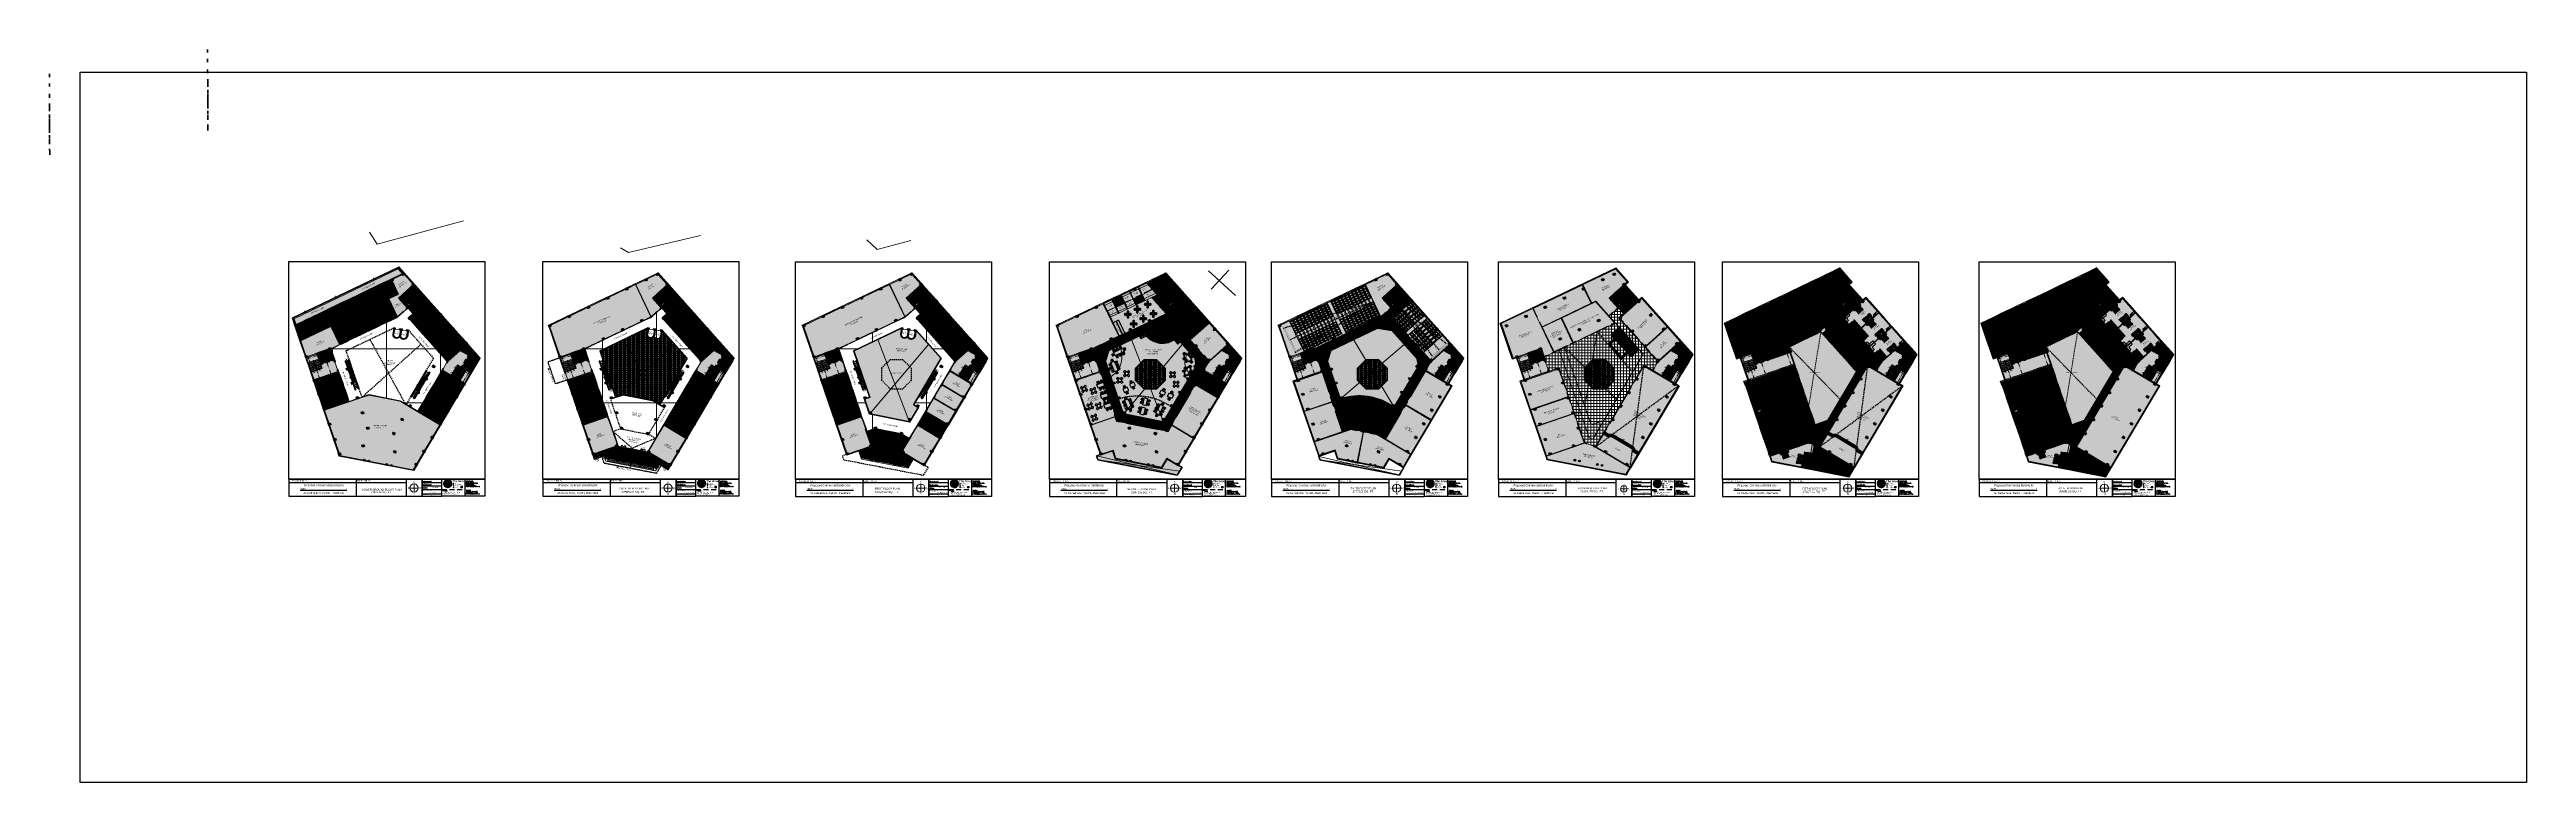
# Model space of a CAD drawing. Header units: inches. Extents: x -13956017 to 293115509, y -946740 to -305538.
# Drawn here: x 1193983 to 1223106, y -921594 to -912982 of the extents above; entities that cross this region are included whole.
import ezdxf
from ezdxf.enums import TextEntityAlignment as Align

# ---------------------------------------------------------------- set-up
doc = ezdxf.new("R2010")
doc.units = ezdxf.units.IN
doc.header["$LTSCALE"] = 6
doc.header["$PDMODE"] = 2
for name, pattern in [('DASHED', [0.75, 0.5, -0.25]), ('DASHED2', [0.375, 0.25, -0.125]), ('HIDDEN', [0.375, 0.25, -0.125]), ('HIDDEN2', [4.7625, 3.175, -1.5875])]:
    doc.linetypes.add(name, pattern=pattern)
for name, color, linetype in [('A-COLM', 3, 'Continuous'), ('A-DOOR', 6, 'Continuous'), ('A-FLOR-HIDN', 74, 'HIDDEN2'), ('BND', 1, 'Continuous'), ('CELLING', 251, 'Continuous'), ('CHAIRS_22', 6, 'Continuous'), ('DIM', 7, 'Continuous'), ('E-WIRING', 251, 'Continuous'), ('E.P', 4, 'Continuous'), ('FURINTURE', 7, 'Continuous'), ('FURNITURE', 7, 'Continuous'), ('NOI THAT', 42, 'Continuous'), ('PROPERTYLINE', 1, 'Continuous'), ('S_text', 7, 'Continuous'), ('STAIR', 8, 'Continuous'), ('TW', 5, 'Continuous'), ('WAL', 7, 'Continuous'), ('WID', 4, 'Continuous')]:
    doc.layers.add(name, color=color, linetype=linetype)
for name, color, linetype, lineweight in [('column', 240, 'Continuous', 25), ('fixtures', 135, 'Continuous', 13), ('floor hatch', 135, 'Continuous', 13), ('Hatch', 251, 'Continuous', 0), ('plan', 7, 'Continuous', 5), ('Road', 5, 'Continuous', 18), ('slab', 253, 'Continuous', 25), ('W', 250, 'Continuous', 5), ('wall', 7, 'Continuous', 30), ('wall high', 7, 'Continuous', 30)]:
    doc.layers.add(name, color=color, linetype=linetype, lineweight=lineweight)
doc.styles.add('ARI', font='arial.ttf')
doc.styles.add('IQ', font='ARIALN.TTF')
doc.styles.add('ROMANS', font='romans.shx')
doc.styles.add('style1', font='arial.ttf')
doc.styles.add('style2', font='eurr____.ttf')
doc.styles.add('style4', font='arial.ttf')
doc.linetypes.add('ZIGZAG', pattern='A,0.0001,-0.2,[131,ltypeshp.shx,S=0.2,R=0,X=-0.2,Y=0],-0.4,[131,ltypeshp.shx,S=0.2,R=180,X=0.2,Y=0],-0.2', length=0.8001)
doc.dimstyles.new('Copy of AA', dxfattribs={"dimtxt": 15, "dimasz": 4, "dimexe": 5, "dimexo": 0, "dimgap": 0.09, "dimtad": 0, "dimdec": 0, "dimzin": 0, "dimdsep": 46, "dimlunit": 3, "dimtxsty": 'ARI', "dimblk": 'ARCHTICK', "dimcen": 0.09, "dimclrt": 7, "dimadec": 0, "dimazin": 0, "dimtfac": 1, "dimtdec": 0, "dimtofl": 0, "dimtmove": 0, "dimatfit": 3, "dimfxl": 0.18, "dimtolj": 1, "dimtzin": 0, "dimlwd": 9, "dimlwe": 9, "dimarcsym": 0})
doc.dimstyles.new('Copy(2) of AA', dxfattribs={"dimtxt": 12, "dimasz": 4, "dimexe": 0.18, "dimexo": 0, "dimgap": 0.09, "dimtad": 0, "dimdec": 0, "dimzin": 0, "dimdsep": 46, "dimlunit": 3, "dimtxsty": 'ARI', "dimblk": 'OBLIQUE', "dimcen": 0.09, "dimclrd": 7, "dimclre": 7, "dimclrt": 7, "dimadec": 0, "dimazin": 0, "dimtfac": 1, "dimtdec": 0, "dimtofl": 0, "dimtmove": 0, "dimatfit": 3, "dimfxl": 1, "dimtolj": 1, "dimtzin": 0, "dimlwd": 5, "dimlwe": 5, "dimarcsym": 0})
pattern_1 = [(270, (225125.152, -30674.727), (6.35, -1e-15), []), (0, (225125.152, -30674.727), (3e-15, 12.7), [6.35, -6.35]), (0, (225125.152, -30681.077), (3e-15, 12.7), [-6.35, 6.35])]
pattern_2 = [(270, (225125.152, -30674.727), (12.7, -2e-15), []), (0, (225125.152, -30674.727), (6e-15, 25.4), [12.7, -12.7]), (0, (225125.152, -30687.427), (6e-15, 25.4), [-12.7, 12.7])]
pattern_3 = [(90, (225125.152, -30674.727), (-6.35, 4e-16), []), (180, (225125.152, -30674.727), (-8e-16, -6.35), [])]
pattern_4 = [(0, (228143.5684, -30674.727), (0, 3.175), []), (90, (228143.5684, -30674.727), (-3.175, 2e-16), [])]
pattern_5 = [(0, (225125.152, -30674.727), (0, 3.175), []), (90, (225125.152, -30674.727), (-3.175, 2e-16), [])]
pattern_6 = [(90, (225125.152, -30674.727), (-3.175, 2e-16), []), (180, (225125.152, -30674.727), (-4e-16, -3.175), [])]
pattern_7 = [(90, (225125.15, -30674.7), (-635, 4e-14), []), (180, (225125.15, -30674.7), (-8e-14, -635), [])]
pattern_8 = [(90, (228143.5684, -30674.727), (-3.175, 2e-16), []), (180, (228143.5684, -30674.727), (-4e-16, -3.175), [])]
pattern_9 = [(0, (-27.8192783, 2.9401021), (0, 0.001397), [0.001016, -0.000381]), (90, (-27.8192783, 2.9401021), (-0.001397, 0), [0.001016, -0.000381])]

# ---------------------------------------------------------------- blocks, each defined once
blk = doc.blocks.new('_Oblique')
at = {"layer": 'DIM', "color": 0, "lineweight": -2}
blk.add_line((-0.5, -0.5), (0.5, 0.5), dxfattribs=at)
blk = doc.blocks.new('*D435')
at = {"layer": 'Defpoints', "color": 0, "ltscale": 10, "transparency": 16777216}
for p in [(1213889, -916597, 3969), (1213908, -916654, 3969), (1213909, -916654)]:
    blk.add_point(p, dxfattribs=at)
at = {"layer": 'W', "color": 7, "lineweight": 5, "ltscale": 10, "transparency": 16777216}
for p, q in [((1213889, -916597), (1213889, -916597)), ((1213889, -916597), (1213897, -916620)), ((1213909, -916654), (1213901, -916631)), ((1213908, -916654), (1213909, -916654))]:
    blk.add_line(p, q, dxfattribs=at)
at = {"layer": 'W', "color": 7, "lineweight": 5, "ltscale": 10, "transparency": 16777216, "xscale": 4, "yscale": 4, "zscale": 4}
for p, rotation in [((1213889, -916597), 108.8875182988841), ((1213909, -916654), 288.8875182988842)]:
    blk.add_blockref('_Oblique', p, dxfattribs=dict(at, rotation=rotation))
at = {"layer": 'W', "color": 7, "lineweight": 30, "ltscale": 10, "transparency": 16777216, "insert": (1213899, -916625), "char_height": 12, "attachment_point": 5, "rotation": 288.8875, "style": 'ARI'}
blk.add_mtext("\\A1;5'", dxfattribs=at)
blk = doc.blocks.new('*D436')
at = {"layer": 'Defpoints', "color": 0, "ltscale": 10, "transparency": 16777216}
for p in [(1213878, -916620, 3969), (1214001, -916576), (1214002, -916577, 3969)]:
    blk.add_point(p, dxfattribs=at)
at = {"layer": 'W', "color": 7, "lineweight": 5, "ltscale": 10, "transparency": 16777216}
for p, q in [((1213877, -916619), (1213916, -916605)), ((1213878, -916620), (1213877, -916618)), ((1214001, -916576), (1213963, -916589)), ((1214002, -916577), (1214001, -916576))]:
    blk.add_line(p, q, dxfattribs=at)
at = {"layer": 'W', "color": 7, "lineweight": 5, "ltscale": 10, "transparency": 16777216, "xscale": 4, "yscale": 4, "zscale": 4}
for p, rotation in [((1213877, -916619), 198.8875182987397), ((1214001, -916576), 18.88751829873968)]:
    blk.add_blockref('_Oblique', p, dxfattribs=dict(at, rotation=rotation))
at = {"layer": 'W', "color": 7, "lineweight": 30, "ltscale": 10, "transparency": 16777216, "insert": (1213939, -916597), "char_height": 12, "attachment_point": 5, "rotation": 18.8875, "style": 'ARI'}
blk.add_mtext('\\A1;10\'-11"', dxfattribs=at)
blk = doc.blocks.new('*D437')
at = {"layer": 'Defpoints', "color": 0, "ltscale": 10, "transparency": 16777216}
for p in [(1213992, -916752, 3969), (1214022, -916840, 3969), (1214023, -916839)]:
    blk.add_point(p, dxfattribs=at)
at = {"layer": 'W', "color": 7, "lineweight": 5, "ltscale": 10, "transparency": 16777216}
for p, q in [((1213992, -916752), (1213994, -916752)), ((1213993, -916752), (1214003, -916780)), ((1214023, -916839), (1214013, -916811)), ((1214022, -916840), (1214023, -916839))]:
    blk.add_line(p, q, dxfattribs=at)
at = {"layer": 'W', "color": 7, "lineweight": 5, "ltscale": 10, "transparency": 16777216, "xscale": 4, "yscale": 4, "zscale": 4}
for p, rotation in [((1213993, -916752), 108.8875182987467), ((1214023, -916839), 288.8875182987467)]:
    blk.add_blockref('_Oblique', p, dxfattribs=dict(at, rotation=rotation))
at = {"layer": 'W', "color": 7, "lineweight": 30, "ltscale": 10, "transparency": 16777216, "insert": (1214008, -916795), "char_height": 12, "attachment_point": 5, "rotation": 288.8875, "style": 'ARI'}
blk.add_mtext('\\A1;7\'-9"', dxfattribs=at)
blk = doc.blocks.new('*D438')
at = {"layer": 'Defpoints', "color": 0, "ltscale": 10, "transparency": 16777216}
for p in [(1214113, -916658, 3969), (1214159, -916793, 3969), (1214159, -916793)]:
    blk.add_point(p, dxfattribs=at)
at = {"layer": 'W', "color": 7, "lineweight": 5, "ltscale": 10, "transparency": 16777216}
for p, q in [((1214113, -916658), (1214112, -916658)), ((1214113, -916658), (1214128, -916702)), ((1214159, -916793), (1214144, -916749)), ((1214159, -916793), (1214159, -916793))]:
    blk.add_line(p, q, dxfattribs=at)
at = {"layer": 'W', "color": 7, "lineweight": 5, "ltscale": 10, "transparency": 16777216, "xscale": 4, "yscale": 4, "zscale": 4}
for p, rotation in [((1214113, -916658), 108.8875182987639), ((1214159, -916793), 288.8875182987638)]:
    blk.add_blockref('_Oblique', p, dxfattribs=dict(at, rotation=rotation))
at = {"layer": 'W', "color": 7, "ltscale": 10, "transparency": 16777216, "insert": (1214136, -916725), "char_height": 12, "attachment_point": 5, "rotation": 288.8875, "style": 'ARI'}
blk.add_mtext('\\A1;11\'-11"', dxfattribs=at)
blk = doc.blocks.new('*D439')
at = {"layer": 'Defpoints', "color": 0, "ltscale": 10, "transparency": 16777216}
for p in [(1215781, -916769, 3969), (1215783, -916770), (1215707, -916893, 3969)]:
    blk.add_point(p, dxfattribs=at)
at = {"layer": 'W', "color": 7, "lineweight": 5, "ltscale": 10, "transparency": 16777216}
for p, q in [((1215783, -916770), (1215751, -916824)), ((1215781, -916769), (1215783, -916771)), ((1215707, -916893), (1215710, -916894)), ((1215710, -916894), (1215741, -916841))]:
    blk.add_line(p, q, dxfattribs=at)
at = {"layer": 'W', "color": 7, "lineweight": 5, "ltscale": 10, "transparency": 16777216, "xscale": 4, "yscale": 4, "zscale": 4}
for p, rotation in [((1215783, -916770), 59.35378210765239), ((1215710, -916894), 239.3537821076524)]:
    blk.add_blockref('_Oblique', p, dxfattribs=dict(at, rotation=rotation))
at = {"layer": 'W', "color": 7, "lineweight": 30, "ltscale": 10, "transparency": 16777216, "insert": (1215746, -916832), "char_height": 12, "attachment_point": 5, "rotation": 59.3538, "style": 'ARI'}
blk.add_mtext("\\A1;12'", dxfattribs=at)
blk = doc.blocks.new('*D440')
at = {"layer": 'Defpoints', "color": 0, "ltscale": 10, "transparency": 16777216}
for p in [(1215741, -916764, 3969), (1215791, -916799), (1215793, -916794, 3969)]:
    blk.add_point(p, dxfattribs=at)
at = {"layer": 'W', "color": 7, "lineweight": 5, "ltscale": 10, "transparency": 16777216}
for p, q in [((1215741, -916764), (1215739, -916768)), ((1215739, -916768), (1215760, -916780)), ((1215791, -916799), (1215770, -916786)), ((1215793, -916794), (1215790, -916799))]:
    blk.add_line(p, q, dxfattribs=at)
at = {"layer": 'W', "color": 7, "lineweight": 5, "ltscale": 10, "transparency": 16777216, "xscale": 4, "yscale": 4, "zscale": 4}
for p, rotation in [((1215739, -916768), 149.3537821076967), ((1215791, -916799), 329.3537821076967)]:
    blk.add_blockref('_Oblique', p, dxfattribs=dict(at, rotation=rotation))
at = {"layer": 'W', "color": 7, "lineweight": 30, "ltscale": 10, "transparency": 16777216, "insert": (1215765, -916783), "char_height": 12, "attachment_point": 5, "rotation": 329.3538, "style": 'ARI'}
blk.add_mtext("\\A1;5'", dxfattribs=at)
blk = doc.blocks.new('*D441')
at = {"layer": 'Defpoints', "color": 0, "ltscale": 10, "transparency": 16777216}
for p in [(1215040, -915860, 3969), (1215147, -915764, 3969), (1215148, -915765)]:
    blk.add_point(p, dxfattribs=at)
at = {"layer": 'W', "color": 7, "linetype": 'Continuous', "lineweight": 5, "ltscale": 10, "transparency": 16777216}
for p, q in [((1215040, -915861), (1215087, -915819)), ((1215040, -915860), (1215040, -915861)), ((1215148, -915765), (1215101, -915806)), ((1215147, -915764), (1215148, -915765))]:
    blk.add_line(p, q, dxfattribs=at)
at = {"layer": 'W', "color": 7, "lineweight": 5, "ltscale": 10, "transparency": 16777216, "xscale": 4, "yscale": 4, "zscale": 4}
for p, rotation in [((1215040, -915861), 221.7482880627431), ((1215148, -915765), 41.74828806274309)]:
    blk.add_blockref('_Oblique', p, dxfattribs=dict(at, rotation=rotation))
at = {"layer": 'W', "color": 7, "lineweight": 30, "ltscale": 10, "transparency": 16777216, "insert": (1215094, -915813), "char_height": 12, "attachment_point": 5, "rotation": 41.7483, "style": 'ARI'}
blk.add_mtext("\\A1;12'", dxfattribs=at)
blk = doc.blocks.new('*D442')
at = {"layer": 'Defpoints', "color": 0, "ltscale": 10, "transparency": 16777216}
for p in [(1215124, -915762), (1215130, -915757, 3969), (1215170, -915802, 3969)]:
    blk.add_point(p, dxfattribs=at)
at = {"layer": 'W', "color": 7, "linetype": 'Continuous', "lineweight": 5, "ltscale": 10, "transparency": 16777216}
for p, q in [((1215130, -915757), (1215124, -915762)), ((1215124, -915762), (1215141, -915780)), ((1215164, -915807), (1215148, -915789)), ((1215170, -915802), (1215164, -915807))]:
    blk.add_line(p, q, dxfattribs=at)
at = {"layer": 'W', "color": 7, "lineweight": 5, "ltscale": 10, "transparency": 16777216, "xscale": 4, "yscale": 4, "zscale": 4}
for p, rotation in [((1215124, -915762), 131.7482880627238), ((1215164, -915807), 311.7482880627239)]:
    blk.add_blockref('_Oblique', p, dxfattribs=dict(at, rotation=rotation))
at = {"layer": 'W', "color": 7, "lineweight": 30, "ltscale": 10, "transparency": 16777216, "insert": (1215144, -915785), "char_height": 12, "attachment_point": 5, "rotation": 311.7483, "style": 'ARI'}
blk.add_mtext("\\A1;5'", dxfattribs=at)
blk = doc.blocks.new('*D443')
at = {"layer": 'Defpoints', "color": 0, "ltscale": 10, "transparency": 16777216}
for p in [(1215247, -915894, 3969), (1215285, -915941), (1215287, -915939, 3969)]:
    blk.add_point(p, dxfattribs=at)
at = {"layer": 'W', "color": 7, "linetype": 'Continuous', "lineweight": 5, "ltscale": 10, "transparency": 16777216}
for p, q in [((1215247, -915894), (1215245, -915896)), ((1215245, -915896), (1215261, -915914)), ((1215285, -915941), (1215268, -915923)), ((1215287, -915939), (1215284, -915941))]:
    blk.add_line(p, q, dxfattribs=at)
at = {"layer": 'W', "color": 7, "lineweight": 5, "ltscale": 10, "transparency": 16777216, "xscale": 4, "yscale": 4, "zscale": 4}
for p, rotation in [((1215245, -915896), 131.7482880625018), ((1215285, -915941), 311.7482880625018)]:
    blk.add_blockref('_Oblique', p, dxfattribs=dict(at, rotation=rotation))
at = {"layer": 'W', "color": 7, "lineweight": 30, "ltscale": 10, "transparency": 16777216, "insert": (1215265, -915918), "char_height": 12, "attachment_point": 5, "rotation": 311.7483, "style": 'ARI'}
blk.add_mtext("\\A1;5'", dxfattribs=at)
blk = doc.blocks.new('*D444')
at = {"layer": 'Defpoints', "color": 0, "ltscale": 10, "transparency": 16777216}
for p in [(1215347, -916536, 3969), (1215390, -916495), (1215392, -916496, 3969)]:
    blk.add_point(p, dxfattribs=at)
at = {"layer": 'W', "color": 7, "linetype": 'Continuous', "lineweight": 5, "ltscale": 10, "transparency": 16777216}
for p, q in [((1215347, -916536), (1215345, -916534)), ((1215346, -916535), (1215364, -916518)), ((1215390, -916495), (1215372, -916511)), ((1215392, -916496), (1215390, -916495))]:
    blk.add_line(p, q, dxfattribs=at)
at = {"layer": 'W', "color": 7, "lineweight": 5, "ltscale": 10, "transparency": 16777216, "xscale": 4, "yscale": 4, "zscale": 4}
for p, rotation in [((1215346, -916535), 221.7482880628068), ((1215390, -916495), 41.74828806280679)]:
    blk.add_blockref('_Oblique', p, dxfattribs=dict(at, rotation=rotation))
at = {"layer": 'W', "color": 7, "ltscale": 10, "transparency": 16777216, "insert": (1215368, -916515), "char_height": 12, "attachment_point": 5, "rotation": 41.7483, "style": 'ARI'}
blk.add_mtext("\\A1;5'", dxfattribs=at)
blk = doc.blocks.new('*D445')
at = {"layer": 'Defpoints', "color": 0, "ltscale": 10, "transparency": 16777216}
for p in [(1215109, -916180, 3969), (1215109, -916180), (1215064, -916220, 3969)]:
    blk.add_point(p, dxfattribs=at)
at = {"layer": 'W', "color": 7, "linetype": 'Continuous', "lineweight": 5, "ltscale": 10, "transparency": 16777216}
for p, q in [((1215109, -916180), (1215091, -916196)), ((1215109, -916180), (1215109, -916180)), ((1215064, -916220), (1215083, -916203)), ((1215064, -916220), (1215064, -916219))]:
    blk.add_line(p, q, dxfattribs=at)
at = {"layer": 'W', "color": 7, "lineweight": 5, "ltscale": 10, "transparency": 16777216, "xscale": 4, "yscale": 4, "zscale": 4}
for p, rotation in [((1215109, -916180), 41.74828806249286), ((1215064, -916220), 221.7482880624928)]:
    blk.add_blockref('_Oblique', p, dxfattribs=dict(at, rotation=rotation))
at = {"layer": 'W', "color": 7, "ltscale": 10, "transparency": 16777216, "insert": (1215087, -916200), "char_height": 12, "attachment_point": 5, "rotation": 41.7483, "style": 'ARI'}
blk.add_mtext("\\A1;5'", dxfattribs=at)
blk = doc.blocks.new('*D446')
at = {"layer": 'Defpoints', "color": 0, "ltscale": 10, "transparency": 16777216}
for p in [(1214415, -916554, 3969), (1214460, -916690), (1214461, -916689, 3969)]:
    blk.add_point(p, dxfattribs=at)
at = {"layer": 'W', "color": 7, "linetype": 'Continuous', "lineweight": 5, "ltscale": 10, "transparency": 16777216}
for p, q in [((1214415, -916554), (1214414, -916555)), ((1214414, -916555), (1214429, -916599)), ((1214460, -916690), (1214445, -916646)), ((1214461, -916689), (1214460, -916690))]:
    blk.add_line(p, q, dxfattribs=at)
at = {"layer": 'W', "color": 7, "lineweight": 5, "ltscale": 10, "transparency": 16777216, "xscale": 4, "yscale": 4, "zscale": 4}
for p, rotation in [((1214414, -916555), 108.8875182987207), ((1214460, -916690), 288.8875182987207)]:
    blk.add_blockref('_Oblique', p, dxfattribs=dict(at, rotation=rotation))
at = {"layer": 'W', "color": 7, "ltscale": 10, "transparency": 16777216, "insert": (1214437, -916622), "char_height": 12, "attachment_point": 5, "rotation": 288.8875, "style": 'ARI'}
blk.add_mtext('\\A1;11\'-11"', dxfattribs=at)
blk = doc.blocks.new('*D447')
at = {"layer": 'Defpoints', "color": 0, "ltscale": 10, "transparency": 16777216}
for p in [(1214538, -917463, 3969), (1214591, -917628), (1214594, -917627, 3969)]:
    blk.add_point(p, dxfattribs=at)
at = {"layer": 'W', "color": 7, "linetype": 'Continuous', "lineweight": 5, "ltscale": 10, "transparency": 16777216}
for p, q in [((1214538, -917463), (1214535, -917464)), ((1214535, -917464), (1214557, -917527)), ((1214591, -917628), (1214570, -917565)), ((1214594, -917627), (1214591, -917628))]:
    blk.add_line(p, q, dxfattribs=at)
at = {"layer": 'W', "color": 7, "lineweight": 5, "ltscale": 10, "transparency": 16777216, "xscale": 4, "yscale": 4, "zscale": 4}
for p, rotation in [((1214535, -917464), 108.8875182987481), ((1214591, -917628), 288.8875182987481)]:
    blk.add_blockref('_Oblique', p, dxfattribs=dict(at, rotation=rotation))
at = {"layer": 'W', "color": 7, "ltscale": 10, "transparency": 16777216, "insert": (1214563, -917546), "char_height": 12, "attachment_point": 5, "rotation": 288.8875, "style": 'ARI'}
blk.add_mtext('\\A1;14\'-5"', dxfattribs=at)
blk = doc.blocks.new('-reading lamp')
at = {"layer": 'FURNITURE', "color": 8}
for p, q in [((-227, 0), (0, 0)), ((-121, 103), (-121, -103))]:
    blk.add_line(p, q, dxfattribs=at)
at = {"layer": 'FURNITURE'}
for p, q in [((-13, 39), (-13, -39)), ((0, 39), (0, -39))]:
    blk.add_line(p, q, dxfattribs=at)
blk.add_lwpolyline([(-171, -50), (-71, -50), (-71, 50), (-171, 50)], close=True, dxfattribs=at)
blk = doc.blocks.new('-LUCIFER_STRIPLIGHT')
at = {"color": 8}
for p, q in [((12, 20), (-11, 20)), ((-7, 28), (-7, 12)), ((-5, 7), (-5, 33)), ((-5, 7), (7, -5)), ((13, 13), (13, 27)), ((20, 28), (20, 51)), ((20, 12), (20, -11)), ((27, 13), (27, 27)), ((28, 20), (51, 20)), ((33, -5), (7, -5)), ((12, -7), (28, -7))]:
    blk.add_line(p, q, dxfattribs=at)
for p, q in [((-7, 33), (-7, 28)), ((-7, 33), (-6, 33)), ((-7, 33), (-1, 33)), ((-6, 28), (-7, 28)), ((-7, 12), (-7, 7)), ((-6, 12), (-7, 12)), ((-7, 7), (7, -7)), ((-6, 28), (-6, 12)), ((-1, 33), (-1, 10)), ((-1, 10), (10, -1)), ((29, 21), (29, 20)), ((29, 19), (29, 20)), ((7, -7), (12, -7)), ((10, -1), (33, -1)), ((12, -7), (12, -6)), ((28, -6), (12, -6)), ((28, -7), (28, -6)), ((28, -7), (33, -7)), ((33, -1), (33, -7))]:
    blk.add_line(p, q)
at = {"color": 1}
for p, q in [((13, 27), (-1, 27)), ((13, 13), (-1, 13)), ((13, 13), (13, -1)), ((25, 29), (15, 29)), ((27, 13), (27, -1)), ((29, 15), (29, 25))]:
    blk.add_line(p, q, dxfattribs=at)
blk.add_circle((20, 20), 12.5)
at = {"color": 8}
for radius in [1.72, 1.21]:
    blk.add_circle((20, 20), radius, dxfattribs=at)
at = {"color": 1}
for centre, start, end in [((15, 27), 90, 170.574289), ((25, 27), 9.425711, 90), ((27, 25), 0, 80.574289), ((27, 15), 279.425711, 0)]:
    blk.add_arc(centre, 2.01, start, end, dxfattribs=at)
blk = doc.blocks.new('A$C296918F2')
at = {"ltscale": 5, "true_color": 0xffffff}
h = blk.add_hatch(color=7, dxfattribs=at)
h.dxf.hatch_style = 1
h.paths.add_polyline_path([(271, -1178), (171, -1178), (171, -1078), (271, -1078)], flags=16)
edge = h.paths.add_edge_path(flags=16)
edge.add_line((221, -1025), (221, -1232))
edge = h.paths.add_edge_path(flags=16)
edge.add_line((327, -1128), (100, -1128))
edge = h.paths.add_edge_path(flags=16)
edge.add_line((100, -1089), (100, -1168))
edge = h.paths.add_edge_path(flags=16)
edge.add_line((113, -1089), (113, -1168))
edge = h.paths.add_edge_path(flags=17)
edge.add_line((48, -1341), (48, -1364))
edge = h.paths.add_edge_path(flags=17)
edge.add_line((40, -1333), (17, -1333))
edge = h.paths.add_edge_path(flags=17)
edge.add_line((48, -1325), (48, -1303))
edge = h.paths.add_edge_path(flags=17)
edge.add_line((56, -1333), (78, -1333))
edge = h.paths.add_edge_path(flags=17)
edge.add_arc((48, -1333), 12.5, 0, 360)
edge = h.paths.add_edge_path(flags=17)
edge.add_line((55, -1326), (55, -1312))
edge = h.paths.add_edge_path(flags=16)
edge.add_line((60, -1309), (72, -1321))
edge = h.paths.add_edge_path(flags=17)
edge.add_line((40, -1326), (40, -1312))
edge = h.paths.add_edge_path(flags=17)
edge.add_line((60, -1306), (75, -1321))
edge = h.paths.add_edge_path(flags=17)
edge.add_line((58, -1312), (69, -1323))
edge = h.paths.add_edge_path(flags=17)
edge.add_line((60, -1309), (35, -1309))
edge = h.paths.add_edge_path(flags=17)
edge.add_line((40, -1306), (56, -1306))
edge = h.paths.add_edge_path(flags=17)
edge.add_line((56, -1306), (60, -1306))
edge = h.paths.add_edge_path(flags=17)
edge.add_line((35, -1306), (40, -1306))
edge = h.paths.add_edge_path(flags=17)
edge.add_line((40, -1307), (56, -1307))
edge = h.paths.add_edge_path(flags=17)
edge.add_line((56, -1307), (56, -1306))
edge = h.paths.add_edge_path(flags=16)
edge.add_line((35, -1306), (35, -1307))
edge = h.paths.add_edge_path(flags=17)
edge.add_line((40, -1307), (40, -1306))
edge = h.paths.add_edge_path(flags=17)
edge.add_line((35, -1306), (35, -1312))
edge = h.paths.add_edge_path(flags=17)
edge.add_line((35, -1312), (58, -1312))
edge = h.paths.add_edge_path(flags=16)
edge.add_line((55, -1340), (40, -1340))
edge = h.paths.add_edge_path(flags=17)
edge.add_line((55, -1340), (69, -1340))
edge = h.paths.add_edge_path(flags=16)
edge.add_line((55, -1326), (40, -1326))
edge = h.paths.add_edge_path(flags=17)
edge.add_line((55, -1326), (69, -1326))
edge = h.paths.add_edge_path(flags=16)
edge.add_arc((53, -1340), 2.01, 270, 350.574289)
edge = h.paths.add_edge_path(flags=16)
edge.add_line((49, -1342), (48, -1342))
edge = h.paths.add_edge_path(flags=16)
edge.add_line((46, -1342), (48, -1342))
edge = h.paths.add_edge_path(flags=17)
edge.add_line((72, -1346), (72, -1321))
edge = h.paths.add_edge_path(flags=16)
edge.add_arc((48, -1333), 1.72, 0, 360)
edge = h.paths.add_edge_path(flags=16)
edge.add_arc((48, -1333), 1.21, 0, 360)
edge = h.paths.add_edge_path(flags=16)
edge.add_line((53, -1342), (42, -1342))
edge = h.paths.add_edge_path(flags=16)
edge.add_arc((42, -1340), 2.01, 189.425711, 270)
edge = h.paths.add_edge_path(flags=16)
edge.add_arc((41, -1338), 2.01, 180, 260.574289)
edge = h.paths.add_edge_path(flags=16)
edge.add_arc((41, -1328), 2.01, 99.425711, 180)
edge = h.paths.add_edge_path(flags=16)
edge.add_line((39, -1338), (39, -1328))
edge = h.paths.add_edge_path(flags=17)
edge.add_line((75, -1325), (75, -1341))
edge = h.paths.add_edge_path(flags=17)
edge.add_line((75, -1341), (75, -1346))
edge = h.paths.add_edge_path(flags=17)
edge.add_line((75, -1321), (75, -1325))
edge = h.paths.add_edge_path(flags=17)
edge.add_line((75, -1341), (74, -1341))
edge = h.paths.add_edge_path(flags=17)
edge.add_line((75, -1325), (74, -1325))
edge = h.paths.add_edge_path(flags=17)
edge.add_line((74, -1341), (74, -1325))
edge = h.paths.add_edge_path(flags=17)
edge.add_line((69, -1346), (75, -1346))
edge = h.paths.add_edge_path(flags=17)
edge.add_line((69, -1323), (69, -1346))
edge = h.paths.add_edge_path(flags=17)
edge.add_line((48, 1277), (48, 1300))
edge = h.paths.add_edge_path(flags=16)
edge.add_line((40, 1269), (17, 1269))
edge = h.paths.add_edge_path(flags=16)
edge.add_line((48, 1261), (48, 1238))
edge = h.paths.add_edge_path(flags=16)
edge.add_line((56, 1269), (78, 1269))
edge = h.paths.add_edge_path(flags=16)
edge.add_arc((48, 1269), 12.5, 0, 360)
edge = h.paths.add_edge_path(flags=16)
edge.add_line((55, 1262), (55, 1248))
edge = h.paths.add_edge_path(flags=0)
edge.add_line((60, 1245), (72, 1256))
edge = h.paths.add_edge_path(flags=16)
edge.add_line((40, 1262), (40, 1248))
edge = h.paths.add_edge_path(flags=16)
edge.add_line((60, 1242), (75, 1256))
edge = h.paths.add_edge_path(flags=16)
edge.add_line((58, 1248), (69, 1259))
edge = h.paths.add_edge_path(flags=16)
edge.add_line((60, 1245), (35, 1245))
edge = h.paths.add_edge_path(flags=16)
edge.add_line((40, 1242), (56, 1242))
edge = h.paths.add_edge_path(flags=16)
edge.add_line((56, 1242), (60, 1242))
edge = h.paths.add_edge_path(flags=16)
edge.add_line((35, 1242), (40, 1242))
edge = h.paths.add_edge_path(flags=16)
edge.add_line((40, 1243), (56, 1243))
edge = h.paths.add_edge_path(flags=16)
edge.add_line((56, 1243), (56, 1242))
edge = h.paths.add_edge_path(flags=16)
edge.add_line((35, 1242), (35, 1243))
edge = h.paths.add_edge_path(flags=16)
edge.add_line((40, 1243), (40, 1242))
edge = h.paths.add_edge_path(flags=16)
edge.add_line((35, 1242), (35, 1248))
edge = h.paths.add_edge_path(flags=16)
edge.add_line((35, 1248), (58, 1248))
edge = h.paths.add_edge_path(flags=0)
edge.add_line((55, 1276), (40, 1276))
edge = h.paths.add_edge_path(flags=17)
edge.add_line((55, 1276), (69, 1276))
edge = h.paths.add_edge_path(flags=0)
edge.add_line((55, 1262), (40, 1262))
edge = h.paths.add_edge_path(flags=16)
edge.add_line((55, 1262), (69, 1262))
edge = h.paths.add_edge_path(flags=0)
edge.add_arc((53, 1276), 2.01, 9.425711, 90)
edge = h.paths.add_edge_path(flags=0)
edge.add_line((49, 1278), (48, 1278))
edge = h.paths.add_edge_path(flags=0)
edge.add_line((46, 1278), (48, 1278))
edge = h.paths.add_edge_path(flags=17)
edge.add_line((72, 1282), (72, 1256))
edge = h.paths.add_edge_path(flags=16)
edge.add_arc((48, 1269), 1.72, 0, 360)
edge = h.paths.add_edge_path(flags=0)
edge.add_arc((48, 1269), 1.21, 0, 360)
edge = h.paths.add_edge_path(flags=0)
edge.add_line((53, 1278), (42, 1278))
edge = h.paths.add_edge_path(flags=0)
edge.add_arc((42, 1276), 2.01, 90, 170.574289)
edge = h.paths.add_edge_path(flags=0)
edge.add_arc((41, 1274), 2.01, 99.425711, 180)
edge = h.paths.add_edge_path(flags=0)
edge.add_arc((41, 1264), 2.01, 180, 260.574289)
edge = h.paths.add_edge_path(flags=0)
edge.add_line((39, 1274), (39, 1264))
edge = h.paths.add_edge_path(flags=16)
edge.add_line((75, 1261), (75, 1277))
edge = h.paths.add_edge_path(flags=17)
edge.add_line((75, 1277), (75, 1282))
edge = h.paths.add_edge_path(flags=16)
edge.add_line((75, 1256), (75, 1261))
edge = h.paths.add_edge_path(flags=17)
edge.add_line((75, 1277), (74, 1277))
edge = h.paths.add_edge_path(flags=16)
edge.add_line((75, 1261), (74, 1261))
edge = h.paths.add_edge_path(flags=17)
edge.add_line((74, 1277), (74, 1261))
edge = h.paths.add_edge_path(flags=17)
edge.add_line((69, 1282), (75, 1282))
edge = h.paths.add_edge_path(flags=16)
edge.add_line((69, 1259), (69, 1282))
edge = h.paths.add_edge_path(flags=17)
edge.add_line((550, -1374), (100, -1374))
edge.add_line((100, -1374), (100, -914))
edge.add_line((100, -914), (600, -914))
edge.add_line((600, -914), (600, -1324))
edge.add_arc((550, -1324), 50, 270, 360, ccw=False)
edge = h.paths.add_edge_path(flags=17)
edge.add_line((550, 1374), (100, 1374))
edge.add_line((100, 1374), (100, 914))
edge.add_line((100, 914), (600, 914))
edge.add_line((600, 914), (600, 1324))
edge.add_arc((550, 1324), 50, 0, 90)
h.paths.add_polyline_path([(271, 1178), (171, 1178), (171, 1078), (271, 1078)], flags=16)
edge = h.paths.add_edge_path(flags=16)
edge.add_line((221, 1025), (221, 1232))
edge = h.paths.add_edge_path(flags=17)
edge.add_line((327, 1128), (100, 1128))
edge = h.paths.add_edge_path(flags=17)
edge.add_line((100, 1089), (100, 1168))
edge = h.paths.add_edge_path(flags=16)
edge.add_line((113, 1089), (113, 1168))
h.paths.add_polyline_path([(2030, -199), (912, -199), (912, 199), (2030, 199)])
h.paths.add_polyline_path([(418, 0), (161, 0)], flags=16)
edge = h.paths.add_edge_path(flags=16)
edge.add_line((418, 0), (161, 0))
edge.add_arc((160, 32), 31.9, 180.266147, 271.508295, ccw=False)
edge.add_arc((600, 163), 490, 149.927335, 195.553996, ccw=False)
edge = h.paths.add_edge_path(flags=16)
edge.add_line((418, 0), (161, 0))
edge.add_arc((161, -33), 32.8, 90, 180)
edge.add_arc((598, -164), 487, 164.406928, 210.149985)
edge = h.paths.add_edge_path(flags=16)
edge.add_arc((600, 163), 490, 149.927335, 195.553996, ccw=False)
edge.add_arc((600, 163), 490, 149.927335, 195.553996)
edge = h.paths.add_edge_path(flags=0)
edge.add_arc((160, 32), 31.9, 180.266147, 271.508295)
edge.add_arc((160, 32), 31.9, 180.266147, 271.508295)
edge = h.paths.add_edge_path(flags=16)
edge.add_arc((598, -164), 487, 164.406928, 210.149985)
edge.add_arc((598, -164), 487, 164.406928, 210.149985, ccw=False)
edge = h.paths.add_edge_path(flags=0)
edge.add_arc((161, -33), 32.8, 90, 180)
edge.add_arc((161, -33), 32.8, 90, 180)
edge = h.paths.add_edge_path()
edge.add_line((0, 1274), (75, 1274))
edge.add_line((75, 1274), (75, 1374))
edge.add_line((75, 1374), (100, 1374))
edge.add_line((100, 1374), (100, -1374))
edge.add_line((100, -1374), (75, -1374))
edge.add_line((75, -1374), (75, -1274))
edge.add_line((75, -1274), (0, -1274))
edge.add_line((0, -1274), (0, 1274))
edge.add_line((588, -449), (145, -449))
edge.add_line((588, -399), (158, -399))
edge.add_line((588, 449), (145, 449))
edge.add_line((588, 399), (158, 399))
edge.add_line((398, -35), (418, -35))
edge.add_line((323, -38), (398, -35))
edge.add_line((260, -45), (323, -38))
edge.add_line((210, -52), (260, -45))
edge.add_line((174, -60), (210, -52))
edge.add_line((150, -65), (174, -60))
edge.add_line((141, -68), (150, -65))
edge.add_line((155, -119), (141, -68))
edge.add_line((167, -161), (155, -119))
edge.add_line((178, -197), (167, -161))
edge.add_line((189, -229), (178, -197))
edge.add_line((202, -263), (189, -229))
edge.add_line((219, -302), (202, -263))
edge.add_line((240, -350), (219, -302))
edge.add_line((268, -412), (240, -350))
edge.add_line((583, -730), (588, -399))
edge.add_line((502, -736), (583, -730))
edge.add_line((398, -737), (502, -736))
edge.add_line((323, -733), (398, -737))
edge.add_line((260, -727), (323, -733))
edge.add_line((210, -719), (260, -727))
edge.add_line((174, -712), (210, -719))
edge.add_line((150, -706), (174, -712))
edge.add_line((141, -704), (150, -706))
edge.add_arc((985, -643), 862, 159.730743, 186.427799)
edge.add_arc((161, -739), 32.8, 180, 270)
edge.add_line((161, -772), (495, -772))
edge.add_arc((495, -739), 32.8, 270, 360)
edge.add_line((528, -739), (528, -734))
edge.add_line((155, -653), (141, -704))
edge.add_line((167, -610), (155, -653))
edge.add_line((178, -574), (167, -610))
edge.add_line((189, -541), (178, -574))
edge.add_line((202, -507), (189, -541))
edge.add_line((219, -468), (202, -507))
edge.add_line((240, -420), (219, -468))
edge.add_line((268, -359), (240, -420))
edge.add_line((912, 914), (912, -914))
edge.add_line((662, -399), (662, -914))
edge.add_line((662, 914), (662, 399))
edge.add_arc((637, -993), 1392, 81.539771, 98.460229)
edge.add_arc((637, 993), 1392, 261.539771, 278.460229)
edge.add_arc((-4460, 0), 5316, 355.859229, 364.140771)
edge.add_arc((5734, 0), 5316, 175.859229, 184.140771)
edge.add_line((398, 34), (418, 34))
edge.add_line((323, 37), (398, 34))
edge.add_line((260, 44), (323, 37))
edge.add_line((210, 51), (260, 44))
edge.add_line((174, 59), (210, 51))
edge.add_line((150, 64), (174, 59))
edge.add_line((141, 67), (150, 64))
edge.add_line((155, 118), (141, 67))
edge.add_line((167, 161), (155, 118))
edge.add_line((178, 197), (167, 161))
edge.add_line((189, 229), (178, 197))
edge.add_line((202, 263), (189, 229))
edge.add_line((219, 302), (202, 263))
edge.add_line((240, 350), (219, 302))
edge.add_line((268, 412), (240, 350))
edge.add_line((583, 730), (588, 399))
edge.add_line((502, 736), (583, 730))
edge.add_line((398, 737), (502, 736))
edge.add_line((323, 733), (398, 737))
edge.add_line((260, 727), (323, 733))
edge.add_line((210, 719), (260, 727))
edge.add_line((174, 712), (210, 719))
edge.add_line((150, 706), (174, 712))
edge.add_line((141, 704), (150, 706))
edge.add_arc((985, 643), 862, 173.572201, 200.269257, ccw=False)
edge.add_arc((161, 739), 32.8, 90, 180, ccw=False)
edge.add_line((161, 772), (495, 772))
edge.add_arc((495, 739), 32.8, 0, 90, ccw=False)
edge.add_line((528, 739), (528, 734))
edge.add_line((155, 653), (141, 704))
edge.add_line((167, 610), (155, 653))
edge.add_line((178, 574), (167, 610))
edge.add_line((189, 541), (178, 574))
edge.add_line((202, 507), (189, 541))
edge.add_line((219, 468), (202, 507))
edge.add_line((240, 420), (219, 468))
edge.add_line((268, 359), (240, 420))
h = blk.add_hatch(color=7, dxfattribs=at)
h.dxf.hatch_style = 1
h.paths.add_polyline_path([(0, -1274), (75, -1274), (75, -1374), (100, -1374), (100, 1374), (75, 1374), (75, 1274), (75, 1261), (75, 1256), (60, 1242), (56, 1242), (40, 1242), (35, 1242), (35, 1243), (35, 1248), (40, 1248), (40, 1259, -0.2459272), (35, 1269, -0.0956388), (36, 1274), (0, 1274)])
h.paths.add_polyline_path([(40, 1242), (35, 1242), (35, 1243), (35, 1248), (40, 1248), (40, 1259, -0.2459272), (35, 1269, -0.7426781), (58, 1276), (69, 1276), (69, 1282), (75, 1282), (75, 1277), (75, 1261), (75, 1256), (60, 1242), (56, 1242)], flags=16)
h.paths.add_polyline_path([(40, 1276, -0.3668106), (42, 1278), (53, 1278, -0.3668106), (55, 1276)], flags=0)
h.paths.add_polyline_path([(46, 1269, -1), (49, 1269, -1)], flags=0)
h.paths.add_polyline_path([(46, 1269, -1), (49, 1269, -1)], flags=0)
h.paths.add_polyline_path([(56, -1306), (56, -1307), (48, -1307), (48, -1309), (60, -1309), (72, -1321), (72, -1333), (74, -1333), (74, -1325), (75, -1325), (75, -1321), (60, -1306)], flags=17)
h = blk.add_hatch(color=7, dxfattribs=at)
h.dxf.hatch_style = 1
edge = h.paths.add_edge_path()
edge.add_line((100, 914), (100, -914))
edge.add_line((100, -914), (1603, -914))
edge.add_line((1603, -914), (1662, -932))
edge.add_line((1662, -932), (1724, -925))
edge.add_line((1724, -925), (1867, -932))
edge.add_line((1867, -932), (1893, -937))
edge.add_line((1893, -937), (1957, -978))
edge.add_line((1957, -978), (2005, -984))
edge.add_line((2005, -984), (2054, -970))
edge.add_line((2054, -970), (2081, -949))
edge.add_line((2081, -949), (2094, -916))
edge.add_line((2094, -916), (2091, -887))
edge.add_line((2091, -887), (2045, -827))
edge.add_line((2045, -827), (2045, -854))
edge.add_line((2045, -854), (2022, -870))
edge.add_line((2022, -870), (2031, -829))
edge.add_line((2031, -829), (2019, -788))
edge.add_line((2019, -788), (2003, -665))
edge.add_line((2003, -665), (2005, -475))
edge.add_line((2005, -475), (2023, -427))
edge.add_line((2023, -427), (2030, 199))
edge.add_line((2030, 199), (2006, 255))
edge.add_line((2006, 255), (2003, 437))
edge.add_line((2003, 437), (2031, 662))
edge.add_line((2031, 662), (2019, 782))
edge.add_line((2019, 782), (2027, 819))
edge.add_line((2027, 819), (2091, 897))
edge.add_line((2091, 897), (2094, 917))
edge.add_arc((2013, 912), 81.2, 4.04714, 85.164277)
edge.add_arc((1997, 876), 119, 78.725578, 109.632084)
edge.add_arc((2094, 706), 313, 115.771899, 129.679248)
edge.add_line((1893, 947), (1867, 942))
edge.add_line((1867, 942), (1611, 927))
edge.add_line((1611, 927), (1603, 919))
edge.add_line((1603, 919), (1603, 914))
edge.add_line((1603, 914), (100, 914))
at = {"layer": 'FURNITURE', "extrusion": (-1.80093e-07, -1e-16, 1)}
h = blk.add_hatch(dxfattribs=at)
h.set_pattern_fill('ANSI31', color=8, scale=5, angle=-135, style=0)
h.set_pattern_definition([(270, (-4977075.929, 2662261.056), (-15.875, -5e-15), [])])
h.paths.add_polyline_path([(587, 449), (588, 399), (250, 399), (240, 420), (227, 449)])
edge = h.paths.add_edge_path()
edge.add_ellipse((985, 643), major_axis=(-219, 834), ratio=1, start_angle=88.241659, end_angle=91.677423, ccw=False)
edge.add_line((145, 449), (227, 449))
edge.add_line((227, 449), (240, 420))
edge.add_line((240, 420), (250, 399))
edge.add_line((250, 399), (158, 399))
h = blk.add_hatch(dxfattribs=at)
h.set_pattern_fill('ANSI31', color=8, scale=5, angle=-135, style=0)
h.set_pattern_definition([(90, (-4977075.929, 2663063.028), (-15.875, 7e-16), [])])
h.paths.add_polyline_path([(227, -449), (587, -449), (588, -399), (250, -399), (240, -420)])
edge = h.paths.add_edge_path()
edge.add_line((145, -449), (227, -449))
edge.add_line((227, -449), (240, -420))
edge.add_line((240, -420), (250, -399))
edge.add_line((250, -399), (158, -399))
edge.add_ellipse((985, -643), major_axis=(219, 834), ratio=1, start_angle=88.322577, end_angle=91.758341)
at = {"layer": 'FURNITURE', "ltscale": 200, "extrusion": (-1.80093e-07, -1e-16, 1)}
for p, q in [((141, 704, 0), (150, 706, 0)), ((155, 653, 0), (141, 704, 0)), ((155, 118, 0), (141, 67, 0)), ((141, 67, 0), (150, 64, 0)), ((150, 706, 0), (174, 712, 0)), ((150, 64, 0), (174, 59, 0)), ((167, 610, 0), (155, 653, 0)), ((167, 161, 0), (155, 118, 0)), ((178, 574, 0), (167, 610, 0)), ((178, 197, 0), (167, 161, 0)), ((174, 712, 0), (210, 719, 0)), ((174, 59, 0), (210, 51, 0)), ((189, 541, 0), (178, 574, 0)), ((189, 229, 0), (178, 197, 0)), ((202, 507, 0), (189, 541, 0)), ((202, 263, 0), (189, 229, 0)), ((219, 468, 0), (202, 507, 0)), ((219, 302, 0), (202, 263, 0)), ((210, 719, 0), (260, 727, 0)), ((210, 51, 0), (260, 44, 0)), ((240, 420, 0), (219, 468, 0)), ((240, 350, 0), (219, 302, 0)), ((268, 359, 0), (240, 420, 0)), ((268, 412, 0), (240, 350, 0)), ((260, 727, 0), (323, 733, 0)), ((260, 44, 0), (323, 37, 0)), ((323, 733, 0), (398, 737, 0)), ((323, 37, 0), (398, 34, 0)), ((398, 737, 0), (502, 736, 0)), ((398, 34, 0), (418, 34, 0)), ((502, 736, 0), (583, 730, 0)), ((141, -68, 0), (150, -65, 0)), ((155, -119, 0), (141, -68, 0)), ((155, -653, 0), (141, -704, 0)), ((141, -704, 0), (150, -706, 0)), ((150, -65, 0), (174, -60, 0)), ((150, -706, 0), (174, -712, 0)), ((167, -161, 0), (155, -119, 0)), ((167, -610, 0), (155, -653, 0)), ((178, -197, 0), (167, -161, 0)), ((178, -574, 0), (167, -610, 0)), ((174, -60, 0), (210, -52, 0)), ((174, -712, 0), (210, -719, 0)), ((189, -229, 0), (178, -197, 0)), ((189, -541, 0), (178, -574, 0)), ((202, -263, 0), (189, -229, 0)), ((202, -507, 0), (189, -541, 0)), ((219, -302, 0), (202, -263, 0)), ((219, -468, 0), (202, -507, 0)), ((210, -52, 0), (260, -45, 0)), ((210, -719, 0), (260, -727, 0)), ((240, -350, 0), (219, -302, 0)), ((240, -420, 0), (219, -468, 0)), ((268, -412, 0), (240, -350, 0)), ((268, -359, 0), (240, -420, 0)), ((260, -45, 0), (323, -38, 0)), ((260, -727, 0), (323, -733, 0)), ((323, -38, 0), (398, -35, 0)), ((323, -733, 0), (398, -737, 0)), ((398, -35, 0), (418, -35, 0)), ((398, -737, 0), (502, -736, 0)), ((502, -736, 0), (583, -730, 0))]:
    blk.add_line(p, q, dxfattribs=at)
at = {"layer": 'FURNITURE', "color": 8, "ltscale": 200, "extrusion": (-1.80093e-07, -1e-16, 1)}
for p, q in [((588, 449, 0), (145, 449, 0)), ((588, 399, 0), (158, 399, 0)), ((662, 914, 0), (662, 399, 0)), ((912, 914, 0), (912, -914, 0)), ((588, -449, 0), (145, -449, 0)), ((588, -399, 0), (158, -399, 0)), ((662, -399, 0), (662, -914, 0))]:
    blk.add_line(p, q, dxfattribs=at)
at = {"layer": 'FURNITURE'}
blk.add_lwpolyline([(0, 1274), (75, 1274), (75, 1374), (100, 1374), (100, -1374), (75, -1374), (75, -1274), (0, -1274), (0, 1274)], dxfattribs=at)
at = {"layer": 'FURNITURE', "ltscale": 200, "extrusion": (-1.80093e-07, -1e-16, 1), "elevation": 0}
for points in [[(418, 0), (161, 0, -0.4205777), (128, 32, -0.2017564), (176, 408)], [(100, -914), (1603, -914, 0.2169375), (1724, -925, 0.0265044), (1868, -932, -0.2111337), (1914, -951, 0.3294465), (2054, -970, 0.3758903), (2091, -887, 0.1238915), (2045, -827, -0.5219955), (2022, -870, 0.2539748), (2019, -788, -0.0443925), (2003, -665, -0.041039), (2005, -526, -0.1774627), (2023, -427, 0.009086), (2030, -199), (2030, 199, -0.9838116), (2030, 199, -0.1977428), (2005, 316, -0.0467912), (2003, 437, -0.0529111), (2019, 541, 0.0914204), (2022, 767, -0.342539), (2045, 837, 0.1238915), (2091, 897, 0.3758903), (2054, 980, 0.3294465), (1914, 961, -0.2111337), (1868, 942, 0.0265044), (1724, 935, 0.0415565), (1614, 927, 0.7505172), (1605, 914), (100, 914), (100, -914)], [(176, 344, -0.1170176), (128, 739, -0.4142136), (161, 772), (495, 772, -0.4142136), (528, 739), (528, 734)], [(418, 0), (161, 0, 0.4142136), (128, -33, 0.202285), (176, -408)], [(176, -344, 0.1170176), (128, -739, 0.4142136), (161, -772), (495, -772, 0.4142136), (528, -739), (528, -734)]]:
    blk.add_lwpolyline(points, format="xyb", dxfattribs=at)
at = {"layer": 'FURNITURE', "extrusion": (-1.80093e-07, -1e-16, 1), "elevation": 0}
for points in [[(550, 1374), (100, 1374), (100, 914), (600, 914), (600, 1324, 0.4142136)], [(550, -1374), (100, -1374), (100, -914), (600, -914), (600, -1324, -0.4142136)]]:
    blk.add_lwpolyline(points, format="xyb", close=True, dxfattribs=at)
at = {"layer": 'FURNITURE', "ltscale": 200, "extrusion": (-1.80093e-07, -1e-16, 1), "elevation": 0}
for points in [[(583, 730), (588, 399)], [(583, -730), (588, -399)]]:
    blk.add_lwpolyline(points, dxfattribs=at)
at = {"layer": 'FURNITURE', "color": 8, "ltscale": 200, "extrusion": (-1.80093e-07, -1e-16, 1), "elevation": 0}
blk.add_lwpolyline([(2030, -199), (912, -199), (912, 199), (2030, 199)], dxfattribs=at)
at = {"layer": 'FURNITURE', "ltscale": 200, "extrusion": (-1.80093e-07, -1e-16, 1)}
for centre, radius, start, end in [((5734, 0, 0), 5316, 175.859229, 184.140771), ((637, -993, 0), 1392, 81.539771, 98.460229), ((-4460, 0, 0), 5316, 355.859229, 4.140771), ((637, 993, 0), 1392, 261.539771, 278.460229)]:
    blk.add_arc(centre, radius, start, end, dxfattribs=at)
at = {"layer": 'FURNITURE', "rotation": 90.00000000000001}
blk.add_blockref('-LUCIFER_STRIPLIGHT', (68, 1249, 0), dxfattribs=at)
at = {"layer": 'FURNITURE', "extrusion": (-1.80093e-07, -1e-16, 1), "rotation": 180}
blk.add_blockref('-reading lamp', (100, 1128, 0), dxfattribs=at)
at = {"layer": 'FURNITURE', "xscale": -1, "rotation": 90}
blk.add_blockref('-LUCIFER_STRIPLIGHT', (68, -1313, 0), dxfattribs=at)
at = {"layer": 'FURNITURE', "extrusion": (-1.80093e-07, 1e-16, 1), "xscale": -1}
blk.add_blockref('-reading lamp', (100, -1128, 0), dxfattribs=at)
blk = doc.blocks.new('FFEWEW')
at = {"ltscale": 5, "true_color": 0xffffff}
h = blk.add_hatch(color=7, dxfattribs=at)
h.dxf.hatch_style = 1
h.paths.add_polyline_path([(391011, -4356), (390998, -4356), (390998, -4370), (391011, -4370)])
at = {"layer": 'FURNITURE'}
blk.add_lwpolyline([(390998, -4356), (390998, -4370), (391011, -4370), (391011, -4356)], close=True, dxfattribs=at)
blk = doc.blocks.new('RGEWTW')
at = {"ltscale": 5, "true_color": 0xffffff}
h = blk.add_hatch(color=7, dxfattribs=at)
h.dxf.hatch_style = 1
h.paths.add_polyline_path([(390899, -4415), (390899, -4367), (390935, -4367), (390935, -4415)])
at = {"layer": 'FURNITURE'}
for p, q in [((390899, -4391), (390935, -4391)), ((390917, -4415), (390917, -4367))]:
    blk.add_line(p, q, dxfattribs=at)
blk.add_lwpolyline([(390899, -4415), (390899, -4367), (390935, -4367), (390935, -4415)], close=True, dxfattribs=at)
blk = doc.blocks.new('A$C4D432D71-flat-5')
at = {"layer": 'FURNITURE', "lineweight": 9}
for p, q in [((-424, 49), (118, 49)), ((-424, 0), (-424, 49)), ((-424, 0), (118, 0)), ((118, 49), (118, 0))]:
    blk.add_line(p, q, dxfattribs=at)
for centre, start, end in [((-153, -1434), 79.638154, 100.361828), ((-153, 1484), 259.638154, 280.361828)]:
    blk.add_arc(centre, 1508, start, end, dxfattribs=at)
blk = doc.blocks.new('A$C4D432D71-flat-4')
at = {"layer": 'FURNITURE', "lineweight": 9}
for p, q in [((-424, 49), (118, 49)), ((-424, 0), (-424, 49)), ((-424, 0), (118, 0)), ((118, 49), (118, 0))]:
    blk.add_line(p, q, dxfattribs=at)
for centre, start, end in [((-153, -1434), 79.638154, 100.361828), ((-153, 1484), 259.638154, 280.361828)]:
    blk.add_arc(centre, 1508, start, end, dxfattribs=at)
blk = doc.blocks.new('ssdsds')
at = {"ltscale": 5, "true_color": 0xffffff}
h = blk.add_hatch(color=7, dxfattribs=at)
h.dxf.hatch_style = 1
edge = h.paths.add_edge_path(flags=16)
edge.add_line((44059, -10965), (44078, -10965))
edge = h.paths.add_edge_path(flags=16)
edge.add_line((44059, -10966), (44078, -10966))
edge = h.paths.add_edge_path(flags=16)
edge.add_line((44059, -10965), (44059, -10966))
edge = h.paths.add_edge_path(flags=16)
edge.add_arc((44068, -11018), 54.7, 79.6379, 100.3616, ccw=False)
edge = h.paths.add_edge_path(flags=16)
edge.add_arc((44068, -10913), 54.7, 259.6379, 280.3616, ccw=False)
edge = h.paths.add_edge_path(flags=16)
edge.add_line((44078, -10966), (44078, -10965))
h.paths.add_polyline_path([(44055, -10988), (44055, -10964)], flags=16)
edge = h.paths.add_edge_path(flags=17)
edge.add_arc((44056, -10988), 0.906, 179.9998, 269.9998, ccw=False)
edge.add_line((44055, -10988), (44055, -10964))
edge.add_line((44055, -10964), (44083, -10964))
edge.add_line((44083, -10964), (44083, -10988))
edge.add_arc((44082, -10988), 0.906, 269.9998, 359.9998, ccw=False)
edge.add_line((44082, -10989), (44056, -10989))
edge = h.paths.add_edge_path()
edge.add_arc((44086, -10960), 1.81, -0.0003, 89.9997, ccw=False)
edge.add_arc((44052, -10987), 1.81, 179.9997, 269.9997, ccw=False)
edge.add_line((44055, -10989), (44052, -10989))
edge.add_line((44088, -10987), (44088, -10960))
edge.add_arc((44086, -10987), 1.81, 269.9998, 359.9998, ccw=False)
edge.add_line((44083, -10989), (44086, -10989))
edge.add_line((44083, -10964), (44083, -10989))
edge.add_line((44055, -10989), (44055, -10964))
edge.add_line((44050, -10960), (44050, -10987))
edge.add_arc((44052, -10960), 1.81, 89.9998, 179.9998, ccw=False)
edge.add_line((44086, -10958), (44052, -10958))
edge.add_line((44056, -10989), (44054, -10989))
edge.add_arc((44056, -10988), 0.906, 179.9998, 269.9998, ccw=False)
edge.add_line((44055, -10986), (44055, -10988))
h = blk.add_hatch(color=7, dxfattribs=at)
h.dxf.hatch_style = 1
h.paths.add_polyline_path([(44083, -10989), (44086, -10989, 0.414214), (44088, -10987), (44088, -10960, 0.414213), (44086, -10958), (44052, -10958, 0.414215), (44050, -10960), (44050, -10987, 0.414213), (44052, -10989), (44055, -10989), (44055, -10964), (44083, -10964)])
h = blk.add_hatch(color=7, dxfattribs=at)
h.dxf.hatch_style = 1
h.paths.add_polyline_path([(44083, -11079), (44055, -11079), (44055, -11054), (44052, -11054, 0.414213), (44050, -11056), (44050, -11083, 0.414215), (44052, -11085), (44086, -11085, 0.414213), (44088, -11083), (44088, -11056, 0.414214), (44086, -11054), (44083, -11054)])
h = blk.add_hatch(color=7, dxfattribs=at)
h.dxf.hatch_style = 1
edge = h.paths.add_edge_path(flags=16)
edge.add_line((44059, -11079), (44078, -11079))
edge = h.paths.add_edge_path(flags=16)
edge.add_line((44059, -11077), (44078, -11077))
edge = h.paths.add_edge_path(flags=16)
edge.add_line((44059, -11079), (44059, -11077))
edge = h.paths.add_edge_path(flags=16)
edge.add_arc((44068, -11025), 54.7, 259.6384, 280.3621)
edge = h.paths.add_edge_path(flags=16)
edge.add_arc((44068, -11131), 54.7, 79.6384, 100.3621)
edge = h.paths.add_edge_path(flags=16)
edge.add_line((44078, -11077), (44078, -11079))
h.paths.add_polyline_path([(44055, -11055), (44055, -11079)], flags=16)
edge = h.paths.add_edge_path(flags=17)
edge.add_arc((44056, -11055), 0.906, 90.0002, 180.0002)
edge.add_line((44055, -11055), (44055, -11079))
edge.add_line((44055, -11079), (44083, -11079))
edge.add_line((44083, -11079), (44083, -11055))
edge.add_arc((44082, -11055), 0.906, 0.0002, 90.0002)
edge.add_line((44082, -11054), (44056, -11054))
edge = h.paths.add_edge_path()
edge.add_arc((44086, -11083), 1.81, 270.0003, 360.0003)
edge.add_arc((44052, -11056), 1.81, 90.0003, 180.0003)
edge.add_line((44055, -11054), (44052, -11054))
edge.add_line((44088, -11056), (44088, -11083))
edge.add_arc((44086, -11056), 1.81, 0.0002, 90.0002)
edge.add_line((44083, -11054), (44086, -11054))
edge.add_line((44083, -11079), (44083, -11054))
edge.add_line((44055, -11054), (44055, -11079))
edge.add_line((44050, -11083), (44050, -11056))
edge.add_arc((44052, -11083), 1.81, 180.0002, 270.0002)
edge.add_line((44086, -11085), (44052, -11085))
edge.add_line((44056, -11054), (44054, -11054))
edge.add_arc((44056, -11055), 0.906, 90.0002, 180.0002)
edge.add_line((44055, -11057), (44055, -11055))
h = blk.add_hatch(color=7, dxfattribs=at)
h.dxf.hatch_style = 1
edge = h.paths.add_edge_path(flags=0)
edge.add_line((44059, -10965), (44078, -10965))
edge = h.paths.add_edge_path(flags=0)
edge.add_line((44059, -10966), (44078, -10966))
edge = h.paths.add_edge_path(flags=0)
edge.add_line((44059, -10965), (44059, -10966))
edge = h.paths.add_edge_path(flags=0)
edge.add_arc((44068, -11018), 54.7, 79.6379, 100.3616)
edge = h.paths.add_edge_path(flags=0)
edge.add_arc((44068, -10913), 54.7, 259.6379, 280.3616)
edge = h.paths.add_edge_path(flags=0)
edge.add_line((44078, -10966), (44078, -10965))
edge = h.paths.add_edge_path(flags=17)
edge.add_line((44055, -10988), (44055, -10964))
edge.add_line((44055, -10964), (44083, -10964))
edge.add_line((44083, -10964), (44083, -10988))
edge.add_arc((44082, -10988), 0.906, 269.9998, 359.9998, ccw=False)
edge.add_line((44082, -10989), (44056, -10989))
edge.add_arc((44056, -10988), 0.906, 179.9998, 269.9998, ccw=False)
h.paths.add_polyline_path([(44055, -10988), (44055, -10964)], flags=0)
edge = h.paths.add_edge_path(flags=17)
edge.add_arc((44056, -10988), 0.906, 179.9998, 269.9998)
edge.add_line((44056, -10989), (44082, -10989))
edge.add_arc((44082, -10988), 0.906, 269.9998, 359.9998)
edge.add_line((44083, -10988), (44083, -10964))
edge.add_line((44083, -10964), (44055, -10964))
edge.add_line((44055, -10964), (44055, -10988))
h = blk.add_hatch(color=7, dxfattribs=at)
h.dxf.hatch_style = 1
edge = h.paths.add_edge_path(flags=0)
edge.add_line((44059, -11079), (44078, -11079))
edge = h.paths.add_edge_path(flags=0)
edge.add_line((44059, -11077), (44078, -11077))
edge = h.paths.add_edge_path(flags=0)
edge.add_line((44059, -11079), (44059, -11077))
edge = h.paths.add_edge_path(flags=0)
edge.add_arc((44068, -11025), 54.7, 259.6384, 280.3621)
edge = h.paths.add_edge_path(flags=0)
edge.add_arc((44068, -11131), 54.7, 79.6384, 100.3621)
edge = h.paths.add_edge_path(flags=0)
edge.add_line((44078, -11077), (44078, -11079))
edge = h.paths.add_edge_path(flags=17)
edge.add_line((44055, -11055), (44055, -11079))
edge.add_line((44055, -11079), (44083, -11079))
edge.add_line((44083, -11079), (44083, -11055))
edge.add_arc((44082, -11055), 0.906, 0.0002, 90.0002)
edge.add_line((44082, -11054), (44056, -11054))
edge.add_arc((44056, -11055), 0.906, 90.0002, 180.0002)
h.paths.add_polyline_path([(44055, -11055), (44055, -11079)], flags=0)
edge = h.paths.add_edge_path(flags=17)
edge.add_arc((44056, -11055), 0.906, 90.0002, 180.0002)
edge.add_line((44055, -11055), (44055, -11079))
edge.add_line((44055, -11079), (44083, -11079))
edge.add_line((44083, -11079), (44083, -11055))
edge.add_arc((44082, -11055), 0.906, 0.0002, 90.0002)
edge.add_line((44082, -11054), (44056, -11054))
h = blk.add_hatch(color=7, dxfattribs=at)
h.dxf.hatch_style = 1
h.paths.add_polyline_path([(44112, -10984), (44094, -10984), (44094, -10984), (44094, -10984), (44094, -10984), (44093, -10984), (44093, -10985), (44093, -10986), (44093, -10989), (44093, -11053), (44093, -11054), (44093, -11055), (44094, -11055), (44094, -11055), (44122, -11055), (44122, -11055), (44123, -11055), (44123, -11053), (44123, -10986), (44123, -10985), (44123, -10985), (44123, -10984), (44123, -10984), (44122, -10984), (44122, -10984)])
edge = h.paths.add_edge_path(flags=16)
edge.add_line((44117, -11040), (44117, -11020))
edge = h.paths.add_edge_path(flags=16)
edge.add_line((44115, -11040), (44115, -11020))
edge = h.paths.add_edge_path(flags=16)
edge.add_line((44117, -11040), (44115, -11040))
edge = h.paths.add_edge_path(flags=16)
edge.add_arc((44063, -11030), 54.7, 349.6379, 370.3616)
edge = h.paths.add_edge_path(flags=16)
edge.add_arc((44169, -11030), 54.7, 169.6379, 190.3616)
edge = h.paths.add_edge_path(flags=16)
edge.add_line((44115, -11020), (44117, -11020))
edge = h.paths.add_edge_path()
edge.add_line((44118, -11050), (44093, -11050))
edge.add_line((44093, -11050), (44093, -11017))
edge.add_arc((44094, -11017), 0.906, 89.9997, 179.9997, ccw=False)
edge.add_line((44094, -11016), (44118, -11016))
edge.add_line((44118, -11016), (44118, -11050))
edge = h.paths.add_edge_path(flags=16)
edge.add_line((44118, -11016), (44094, -11016))
edge.add_arc((44094, -11015), 0.906, 179.9997, 269.9997, ccw=False)
edge.add_line((44093, -11015), (44093, -10990))
edge.add_arc((44094, -10990), 0.906, 89.9997, 179.9997, ccw=False)
edge.add_line((44094, -10989), (44118, -10989))
edge.add_line((44118, -10989), (44118, -11016))
edge = h.paths.add_edge_path(flags=0)
edge.add_arc((44094, -11015), 0.906, 179.9997, 269.9997)
edge.add_arc((44094, -11015), 0.906, 179.9997, 269.9997)
edge = h.paths.add_edge_path(flags=0)
edge.add_arc((44094, -11015), 0.906, 179.9997, 269.9997)
edge.add_arc((44094, -11015), 0.906, 179.9997, 269.9997)
edge = h.paths.add_edge_path(flags=0)
edge.add_arc((44094, -11015), 0.906, 179.9997, 269.9997)
edge.add_arc((44094, -11015), 0.906, 179.9997, 269.9997)
edge = h.paths.add_edge_path(flags=0)
edge.add_arc((44094, -11015), 0.906, 179.9997, 269.9997)
edge.add_line((44094, -11016), (44118, -11016))
edge.add_line((44118, -10989), (44118, -11016))
edge.add_line((44094, -10989), (44118, -10989))
edge.add_arc((44094, -10990), 0.906, 89.9997, 179.9997)
edge.add_line((44093, -11015), (44093, -10990))
h.paths.add_polyline_path([(44118, -11016), (44094, -11016)], flags=16)
edge = h.paths.add_edge_path(flags=0)
edge.add_line((44094, -11016), (44118, -11016))
edge.add_line((44094, -11016), (44118, -11016))
edge = h.paths.add_edge_path(flags=16)
edge.add_arc((44094, -11017), 0.906, 89.9997, 179.9997)
edge.add_arc((44094, -11017), 0.906, 89.9997, 179.9997)
edge = h.paths.add_edge_path(flags=0)
edge.add_line((44093, -11015), (44093, -11017))
edge.add_line((44093, -11015), (44093, -11017))
h.paths.add_polyline_path([(44094, -11016), (44118, -11016)], flags=0)
edge = h.paths.add_edge_path(flags=0)
edge.add_line((44096, -11016), (44094, -11016))
edge.add_line((44096, -11016), (44094, -11016))
h.paths.add_polyline_path([(44118, -11016), (44094, -11016)], flags=16)
edge = h.paths.add_edge_path(flags=0)
edge.add_line((44118, -11016), (44094, -11016))
edge.add_arc((44094, -11015), 0.906, 179.9997, 269.9997, ccw=False)
edge.add_line((44093, -11015), (44093, -10990))
edge.add_arc((44094, -10990), 0.906, 89.9997, 179.9997, ccw=False)
edge.add_line((44094, -10989), (44118, -10989))
edge.add_line((44118, -10989), (44118, -11016))
edge = h.paths.add_edge_path(flags=0)
edge.add_arc((44094, -11015), 0.906, 179.9997, 269.9997)
edge.add_line((44094, -11016), (44118, -11016))
edge.add_line((44118, -10989), (44118, -11016))
edge.add_line((44094, -10989), (44118, -10989))
edge.add_arc((44094, -10990), 0.906, 89.9997, 179.9997)
edge.add_line((44093, -11015), (44093, -10990))
h.paths.add_polyline_path([(44118, -11016), (44094, -11016)], flags=16)
edge = h.paths.add_edge_path(flags=16)
edge.add_line((44094, -11016), (44118, -11016))
edge.add_line((44094, -11016), (44118, -11016))
edge = h.paths.add_edge_path(flags=16)
edge.add_arc((44094, -11017), 0.906, 89.9997, 179.9997)
edge.add_arc((44094, -11017), 0.906, 89.9997, 179.9997)
edge = h.paths.add_edge_path(flags=17)
edge.add_line((44093, -11015), (44093, -11017))
edge.add_line((44093, -11015), (44093, -11017))
h.paths.add_polyline_path([(44094, -11016), (44118, -11016)], flags=16)
edge = h.paths.add_edge_path(flags=16)
edge.add_line((44096, -11016), (44094, -11016))
edge.add_arc((44094, -11015), 0.906, 179.9997, 269.9997, ccw=False)
edge.add_line((44093, -11015), (44093, -11017))
edge.add_arc((44094, -11017), 0.906, 89.9997, 179.9997, ccw=False)
edge.add_line((44094, -11016), (44118, -11016))
edge.add_line((44118, -11016), (44118, -11016))
edge.add_line((44118, -11016), (44094, -11016))
edge.add_arc((44094, -11015), 0.906, 179.9997, 269.9997, ccw=False)
edge.add_line((44093, -11015), (44093, -11017))
edge.add_arc((44094, -11017), 0.906, 89.9997, 179.9997, ccw=False)
edge.add_line((44094, -11016), (44118, -11016))
edge = h.paths.add_edge_path(flags=16)
edge.add_line((44096, -11016), (44094, -11016))
edge.add_arc((44094, -11015), 0.906, 179.9997, 269.9997, ccw=False)
edge.add_line((44093, -11015), (44093, -10990))
edge.add_arc((44094, -10990), 0.906, 89.9997, 179.9997, ccw=False)
edge.add_line((44094, -10989), (44118, -10989))
edge.add_line((44118, -10989), (44118, -11016))
edge.add_line((44118, -11016), (44094, -11016))
edge.add_arc((44094, -11015), 0.906, 179.9997, 269.9997, ccw=False)
edge.add_line((44093, -11015), (44093, -11017))
edge.add_arc((44094, -11017), 0.906, 89.9997, 179.9997, ccw=False)
edge.add_line((44094, -11016), (44118, -11016))
h = blk.add_hatch(color=7, dxfattribs=at)
h.dxf.hatch_style = 1
h.paths.add_polyline_path([(44112, -10984), (44094, -10984), (44094, -10984), (44094, -10984), (44094, -10984), (44093, -10984), (44093, -10985), (44093, -10986), (44093, -10989), (44093, -11053), (44093, -11054), (44093, -11055), (44094, -11055), (44094, -11055), (44122, -11055), (44122, -11055), (44123, -11055), (44123, -11053), (44123, -10986), (44123, -10985), (44123, -10985), (44123, -10984), (44123, -10984), (44122, -10984), (44122, -10984)], flags=16)
edge = h.paths.add_edge_path(flags=0)
edge.add_line((44117, -11040), (44117, -11020))
edge = h.paths.add_edge_path(flags=0)
edge.add_line((44115, -11040), (44115, -11020))
edge = h.paths.add_edge_path(flags=0)
edge.add_line((44117, -11040), (44115, -11040))
edge = h.paths.add_edge_path(flags=0)
edge.add_arc((44063, -11030), 54.7, 349.6379, 370.3616)
edge = h.paths.add_edge_path(flags=0)
edge.add_arc((44169, -11030), 54.7, 169.6379, 190.3616)
edge = h.paths.add_edge_path(flags=0)
edge.add_line((44115, -11020), (44117, -11020))
edge = h.paths.add_edge_path(flags=0)
edge.add_line((44117, -11013), (44117, -10993))
edge = h.paths.add_edge_path(flags=0)
edge.add_line((44115, -11013), (44115, -10993))
edge = h.paths.add_edge_path(flags=0)
edge.add_line((44117, -11013), (44115, -11013))
edge = h.paths.add_edge_path(flags=0)
edge.add_arc((44063, -11003), 54.7, 349.6379, 370.3616)
edge = h.paths.add_edge_path(flags=0)
edge.add_arc((44169, -11003), 54.7, 169.6379, 190.3616)
edge = h.paths.add_edge_path(flags=0)
edge.add_line((44115, -10993), (44117, -10993))
edge = h.paths.add_edge_path(flags=0)
edge.add_line((44118, -11016), (44094, -11016))
edge.add_arc((44094, -11015), 0.906, 179.9997, 269.9997, ccw=False)
edge.add_line((44093, -11015), (44093, -10990))
edge.add_arc((44094, -10990), 0.906, 89.9997, 179.9997, ccw=False)
edge.add_line((44094, -10989), (44118, -10989))
edge.add_line((44118, -10989), (44118, -11016))
edge = h.paths.add_edge_path(flags=0)
edge.add_arc((44094, -11015), 0.906, 179.9997, 269.9997)
edge.add_arc((44094, -11015), 0.906, 179.9997, 269.9997)
edge = h.paths.add_edge_path(flags=0)
edge.add_arc((44094, -11015), 0.906, 179.9997, 269.9997)
edge.add_arc((44094, -11015), 0.906, 179.9997, 269.9997)
edge = h.paths.add_edge_path(flags=0)
edge.add_arc((44094, -11015), 0.906, 179.9997, 269.9997)
edge.add_arc((44094, -11015), 0.906, 179.9997, 269.9997)
edge = h.paths.add_edge_path(flags=0)
edge.add_arc((44094, -11015), 0.906, 179.9997, 269.9997)
edge.add_line((44094, -11016), (44118, -11016))
edge.add_line((44118, -10989), (44118, -11016))
edge.add_line((44094, -10989), (44118, -10989))
edge.add_arc((44094, -10990), 0.906, 89.9997, 179.9997)
edge.add_line((44093, -11015), (44093, -10990))
h.paths.add_polyline_path([(44118, -11016), (44094, -11016)], flags=0)
edge = h.paths.add_edge_path(flags=0)
edge.add_line((44094, -11016), (44118, -11016))
edge.add_line((44094, -11016), (44118, -11016))
edge = h.paths.add_edge_path(flags=0)
edge.add_arc((44094, -11017), 0.906, 89.9997, 179.9997)
edge.add_arc((44094, -11017), 0.906, 89.9997, 179.9997)
edge = h.paths.add_edge_path(flags=0)
edge.add_line((44093, -11015), (44093, -11017))
edge.add_line((44093, -11015), (44093, -11017))
h.paths.add_polyline_path([(44094, -11016), (44118, -11016)], flags=0)
edge = h.paths.add_edge_path(flags=0)
edge.add_line((44096, -11016), (44094, -11016))
edge.add_line((44096, -11016), (44094, -11016))
h.paths.add_polyline_path([(44118, -11016), (44094, -11016)], flags=0)
edge = h.paths.add_edge_path(flags=0)
edge.add_line((44118, -11016), (44094, -11016))
edge.add_arc((44094, -11015), 0.906, 179.9997, 269.9997, ccw=False)
edge.add_line((44093, -11015), (44093, -10990))
edge.add_arc((44094, -10990), 0.906, 89.9997, 179.9997, ccw=False)
edge.add_line((44094, -10989), (44118, -10989))
edge.add_line((44118, -10989), (44118, -11016))
edge = h.paths.add_edge_path(flags=0)
edge.add_arc((44094, -11015), 0.906, 179.9997, 269.9997)
edge.add_line((44094, -11016), (44118, -11016))
edge.add_line((44118, -10989), (44118, -11016))
edge.add_line((44094, -10989), (44118, -10989))
edge.add_arc((44094, -10990), 0.906, 89.9997, 179.9997)
edge.add_line((44093, -11015), (44093, -10990))
h.paths.add_polyline_path([(44118, -11016), (44094, -11016)], flags=0)
edge = h.paths.add_edge_path(flags=0)
edge.add_line((44094, -11016), (44118, -11016))
edge.add_line((44094, -11016), (44118, -11016))
edge = h.paths.add_edge_path(flags=0)
edge.add_arc((44094, -11017), 0.906, 89.9997, 179.9997)
edge.add_arc((44094, -11017), 0.906, 89.9997, 179.9997)
edge = h.paths.add_edge_path(flags=16)
edge.add_line((44093, -11015), (44093, -11017))
edge.add_line((44093, -11015), (44093, -11017))
h.paths.add_polyline_path([(44094, -11016), (44118, -11016)], flags=0)
edge = h.paths.add_edge_path(flags=0)
edge.add_line((44096, -11016), (44094, -11016))
edge.add_arc((44094, -11015), 0.906, 179.9997, 269.9997, ccw=False)
edge.add_line((44093, -11015), (44093, -11017))
edge.add_arc((44094, -11017), 0.906, 89.9997, 179.9997, ccw=False)
edge.add_line((44094, -11016), (44118, -11016))
edge.add_line((44118, -11016), (44118, -11016))
edge.add_line((44118, -11016), (44094, -11016))
edge.add_arc((44094, -11015), 0.906, 179.9997, 269.9997, ccw=False)
edge.add_line((44093, -11015), (44093, -11017))
edge.add_arc((44094, -11017), 0.906, 89.9997, 179.9997, ccw=False)
edge.add_line((44094, -11016), (44118, -11016))
edge = h.paths.add_edge_path(flags=0)
edge.add_line((44096, -11016), (44094, -11016))
edge.add_arc((44094, -11015), 0.906, 179.9997, 269.9997, ccw=False)
edge.add_line((44093, -11015), (44093, -10990))
edge.add_arc((44094, -10990), 0.906, 89.9997, 179.9997, ccw=False)
edge.add_line((44094, -10989), (44118, -10989))
edge.add_line((44118, -10989), (44118, -11016))
edge.add_line((44118, -11016), (44094, -11016))
edge.add_arc((44094, -11015), 0.906, 179.9997, 269.9997, ccw=False)
edge.add_line((44093, -11015), (44093, -11017))
edge.add_arc((44094, -11017), 0.906, 89.9997, 179.9997, ccw=False)
edge.add_line((44094, -11016), (44118, -11016))
edge = h.paths.add_edge_path(flags=0)
edge.add_arc((44094, -11015), 0.906, 179.9997, 269.9997)
edge.add_arc((44094, -11017), 0.906, 89.9997, 179.9997)
edge.add_line((44093, -11017), (44093, -11015))
edge = h.paths.add_edge_path(flags=0)
edge.add_arc((44094, -11015), 0.906, 179.9997, 269.9997)
edge.add_line((44093, -11015), (44093, -10990))
edge.add_arc((44094, -10990), 0.906, 89.9997, 179.9997, ccw=False)
edge.add_line((44094, -10989), (44118, -10989))
edge.add_line((44118, -10989), (44118, -11016))
edge.add_line((44118, -11016), (44094, -11016))
edge = h.paths.add_edge_path(flags=0)
edge.add_arc((44094, -11015), 0.906, 179.9997, 269.9997)
edge.add_line((44093, -11015), (44093, -11017))
edge.add_arc((44094, -11017), 0.906, 89.9997, 179.9997)
edge = h.paths.add_edge_path()
edge.add_arc((44122, -10986), 1.81, 359.9998, 449.9998)
edge.add_arc((44094, -11053), 1.81, 179.9998, 269.9998)
edge.add_line((44093, -11050), (44093, -11053))
edge.add_line((44094, -10984), (44122, -10984))
edge.add_arc((44094, -10986), 1.81, 89.9997, 179.9997)
edge.add_line((44093, -10989), (44093, -10986))
edge.add_line((44118, -10989), (44093, -10989))
edge.add_line((44093, -11050), (44118, -11050))
edge.add_line((44122, -11055), (44094, -11055))
edge.add_arc((44122, -11053), 1.81, 269.9997, 359.9997)
edge.add_line((44123, -10986), (44123, -11053))
h = blk.add_hatch(color=7, dxfattribs=at)
h.dxf.hatch_style = 1
h.paths.add_polyline_path([(44117, -11079), (44098, -11079), (44098, -11060), (44117, -11060)])
at = {"layer": 'W', "lineweight": 40}
h = blk.add_hatch(dxfattribs=at)
h.set_pattern_fill('ANGLE', color=256)
h.set_pattern_definition([(0, (-69.5454, 9.772), (0, 6.985), [5.08, -1.905]), (90, (-69.5454, 9.772), (-6.985, 4e-16), [5.08, -1.905])])
edge = h.paths.add_edge_path(flags=0)
edge.add_line((44059, -10965), (44078, -10965))
edge = h.paths.add_edge_path(flags=0)
edge.add_line((44059, -10966), (44078, -10966))
edge = h.paths.add_edge_path(flags=0)
edge.add_line((44059, -10965), (44059, -10966))
edge = h.paths.add_edge_path(flags=0)
edge.add_arc((44068, -11018), 54.7, 79.6379, 100.3616)
edge = h.paths.add_edge_path(flags=0)
edge.add_arc((44068, -10913), 54.7, 259.6379, 280.3616)
edge = h.paths.add_edge_path(flags=0)
edge.add_line((44078, -10966), (44078, -10965))
edge = h.paths.add_edge_path(flags=17)
edge.add_line((44055, -10988), (44055, -10964))
edge.add_line((44055, -10964), (44083, -10964))
edge.add_line((44083, -10964), (44083, -10988))
edge.add_arc((44082, -10988), 0.906, 269.9998, 359.9998, ccw=False)
edge.add_line((44082, -10989), (44056, -10989))
edge.add_arc((44056, -10988), 0.906, 179.9998, 269.9998, ccw=False)
h.paths.add_polyline_path([(44055, -10988), (44055, -10964)], flags=0)
edge = h.paths.add_edge_path(flags=17)
edge.add_arc((44056, -10988), 0.906, 179.9998, 269.9998)
edge.add_line((44056, -10989), (44082, -10989))
edge.add_arc((44082, -10988), 0.906, 269.9998, 359.9998)
edge.add_line((44083, -10988), (44083, -10964))
edge.add_line((44083, -10964), (44055, -10964))
edge.add_line((44055, -10964), (44055, -10988))
h = blk.add_hatch(dxfattribs=at)
h.set_pattern_fill('ANGLE', color=256)
h.set_pattern_definition([(0, (-69.5454, 32.544), (0, 6.985), [5.08, -1.905]), (90, (-69.5454, 32.544), (-6.985, 4e-16), [5.08, -1.905])])
edge = h.paths.add_edge_path(flags=0)
edge.add_line((44059, -11079), (44078, -11079))
edge = h.paths.add_edge_path(flags=0)
edge.add_line((44059, -11077), (44078, -11077))
edge = h.paths.add_edge_path(flags=0)
edge.add_line((44059, -11079), (44059, -11077))
edge = h.paths.add_edge_path(flags=0)
edge.add_arc((44068, -11025), 54.7, 259.6384, 280.3621)
edge = h.paths.add_edge_path(flags=0)
edge.add_arc((44068, -11131), 54.7, 79.6384, 100.3621)
edge = h.paths.add_edge_path(flags=0)
edge.add_line((44078, -11077), (44078, -11079))
edge = h.paths.add_edge_path(flags=17)
edge.add_line((44055, -11055), (44055, -11079))
edge.add_line((44055, -11079), (44083, -11079))
edge.add_line((44083, -11079), (44083, -11055))
edge.add_arc((44082, -11055), 0.906, 0.0002, 90.0002)
edge.add_line((44082, -11054), (44056, -11054))
edge.add_arc((44056, -11055), 0.906, 90.0002, 180.0002)
h.paths.add_polyline_path([(44055, -11055), (44055, -11079)], flags=0)
edge = h.paths.add_edge_path(flags=17)
edge.add_arc((44056, -11055), 0.906, 90.0002, 180.0002)
edge.add_line((44055, -11055), (44055, -11079))
edge.add_line((44055, -11079), (44083, -11079))
edge.add_line((44083, -11079), (44083, -11055))
edge.add_arc((44082, -11055), 0.906, 0.0002, 90.0002)
edge.add_line((44082, -11054), (44056, -11054))
at = {"color": 7, "ltscale": 5, "true_color": 0xffffff}
blk.add_line((44123, -10986, -10), (44123, -11053, -10), dxfattribs=at)
at = {"layer": 'FURNITURE'}
for p, q in [((44050, -10960, -10), (44050, -10987, -10)), ((44050, -11083, -10), (44050, -11056, -10)), ((44086, -10958, -10), (44052, -10958, -10)), ((44055, -10989, -10), (44052, -10989, -10)), ((44055, -11054, -10), (44052, -11054, -10)), ((44086, -11085, -10), (44052, -11085, -10)), ((44056, -10989, -10), (44054, -10989, -10)), ((44056, -11054, -10), (44054, -11054, -10)), ((44083, -10964, -10), (44055, -10964, -10)), ((44055, -10964, -10), (44055, -10988, -10)), ((44055, -10988, -10), (44055, -10964, -10)), ((44055, -10989, -10), (44055, -10964, -10)), ((44055, -10986, -10), (44055, -10988, -10)), ((44055, -11054, -10), (44055, -11079, -10)), ((44055, -11057, -10), (44055, -11055, -10)), ((44055, -11079, -10), (44055, -11055, -10)), ((44055, -11055, -10), (44055, -11079, -10)), ((44083, -11079, -10), (44055, -11079, -10)), ((44056, -10989, -10), (44082, -10989, -10)), ((44056, -11054, -10), (44082, -11054, -10)), ((44083, -10988, -10), (44083, -10964, -10)), ((44083, -10964, -10), (44083, -10989, -10)), ((44083, -10989, -10), (44086, -10989, -10)), ((44083, -11079, -10), (44083, -11054, -10)), ((44083, -11054, -10), (44086, -11054, -10)), ((44083, -11055, -10), (44083, -11079, -10)), ((44088, -10987, -10), (44088, -10960, -10)), ((44088, -11056, -10), (44088, -11083, -10)), ((44093, -10989, -10), (44093, -10986, -10)), ((44118, -10989, -10), (44093, -10989, -10)), ((44093, -11050, -10), (44118, -11050, -10)), ((44093, -11050, -10), (44093, -11053, -10)), ((44094, -10984, -10), (44122, -10984, -10)), ((44122, -11055, -10), (44094, -11055, -10))]:
    blk.add_line(p, q, dxfattribs=at)
at = {"layer": 'FURNITURE', "elevation": -10}
blk.add_lwpolyline([(44112, -10984), (44094, -10984), (44094, -10984), (44094, -10984), (44094, -10984), (44093, -10984), (44093, -10985), (44093, -10986), (44093, -10989), (44093, -11053), (44093, -11054), (44093, -11054), (44093, -11055), (44093, -11055), (44094, -11055), (44094, -11055), (44122, -11055), (44122, -11055), (44123, -11055), (44123, -11055), (44123, -11053), (44123, -10986), (44123, -10986), (44123, -10985), (44123, -10985), (44123, -10984), (44123, -10984), (44122, -10984), (44122, -10984), (44112, -10984)], dxfattribs=at)
for points in [[(44096, -11016), (44094, -11016, -0.414214), (44093, -11015), (44093, -10990, -0.414214), (44094, -10989), (44118, -10989), (44118, -11016), (44094, -11016, -0.414214), (44093, -11015), (44093, -11017, -0.414214), (44094, -11016), (44118, -11016)], [(44096, -11016), (44094, -11016, -0.414214), (44093, -11015), (44093, -11017, -0.414214), (44094, -11016), (44118, -11016), (44118, -11016), (44094, -11016, -0.414214), (44093, -11015), (44093, -11017, -0.414214), (44094, -11016), (44118, -11016)]]:
    blk.add_lwpolyline(points, format="xyb", dxfattribs=at)
blk.add_lwpolyline([(44118, -11050), (44093, -11050), (44093, -11017, -0.414214), (44094, -11016), (44118, -11016)], format="xyb", close=True, dxfattribs=at)
blk.add_lwpolyline([(44098, -11079), (44098, -11060), (44117, -11060), (44117, -11079)], close=True, dxfattribs=at)
at = {"layer": 'FURNITURE'}
for centre, radius, start, end in [((44052, -10960, -10), 1.81, 89.9998, 179.9998), ((44052, -10987, -10), 1.81, 179.9997, 269.9997), ((44052, -11056, -10), 1.81, 90.0003, 180.0003), ((44052, -11083, -10), 1.81, 180.0002, 270.0002), ((44056, -10988, -10), 0.906, 179.9998, 269.9998), ((44056, -10988, -10), 0.906, 179.9998, 269.9998), ((44056, -11055, -10), 0.906, 90.0002, 180.0002), ((44056, -11055, -10), 0.906, 90.0002, 180.0002), ((44082, -10988, -10), 0.906, 269.9998, 359.9998), ((44082, -11055, -10), 0.906, 0.0002, 90.0002), ((44086, -10960, -10), 1.81, 359.9997, 89.9997), ((44086, -10987, -10), 1.81, 269.9998, 359.9998), ((44086, -11056, -10), 1.81, 0.0002, 90.0002), ((44086, -11083, -10), 1.81, 270.0003, 0.0003), ((44094, -10986, -10), 1.81, 89.9997, 179.9997), ((44094, -11053, -10), 1.81, 179.9998, 269.9998), ((44122, -10986, -10), 1.81, 359.9998, 89.9998), ((44122, -11053, -10), 1.81, 269.9997, 359.9997)]:
    blk.add_arc(centre, radius, start, end, dxfattribs=at)
at = {"yscale": 0.03623647500000001, "zscale": 0.03623647500000001}
for name, p, xscale, rotation in [('A$C4D432D71-flat-5', (44074, -10965, -10), -0.03623647500000001, 179.9997714235098), ('A$C4D432D71-flat-5', (44074, -11079, -10), 0.03623647500000001, 0.0002285764902154599), ('A$C4D432D71-flat-5', (44117, -10998, -10), 0.03623647500000001, 89.99977142350987), ('A$C4D432D71-flat-4', (44117, -11025, -10), 0.03623647500000001, 89.99977142350987)]:
    blk.add_blockref(name, p, dxfattribs=dict(at, xscale=xscale, rotation=rotation))
at = {"layer": 'W', "xscale": -0.9, "yscale": 0.9, "zscale": 0.9, "rotation": 0.0002285764902154596}
blk.add_blockref('RGEWTW', (395894, -7065, -10), dxfattribs=at)
at = {"layer": 'W', "color": 2, "xscale": 1.386, "yscale": 1.386, "zscale": 1.386, "rotation": 0.0001200451350529988}
blk.add_blockref('FFEWEW', (-497824, -4925, -10), dxfattribs=at)
blk = doc.blocks.new('*D426')
at = {"layer": 'Defpoints', "color": 0, "ltscale": 10, "transparency": 16777216}
for p in [(1197022, -916597, 3969), (1197041, -916654, 3969), (1197042, -916654)]:
    blk.add_point(p, dxfattribs=at)
at = {"layer": 'W', "color": 7, "lineweight": 5, "ltscale": 10, "transparency": 16777216}
for p, q in [((1197022, -916597), (1197023, -916597)), ((1197022, -916597), (1197030, -916620)), ((1197042, -916654), (1197034, -916631)), ((1197041, -916654), (1197042, -916654))]:
    blk.add_line(p, q, dxfattribs=at)
at = {"layer": 'W', "color": 7, "lineweight": 5, "ltscale": 10, "transparency": 16777216, "xscale": 4, "yscale": 4, "zscale": 4}
for p, rotation in [((1197022, -916597), 108.8875182988841), ((1197042, -916654), 288.8875182988842)]:
    blk.add_blockref('_Oblique', p, dxfattribs=dict(at, rotation=rotation))
at = {"layer": 'W', "color": 7, "lineweight": 30, "ltscale": 10, "transparency": 16777216, "insert": (1197032, -916625), "char_height": 12, "attachment_point": 5, "rotation": 288.8875, "style": 'ARI'}
blk.add_mtext("\\A1;5'", dxfattribs=at)
blk = doc.blocks.new('*D427')
at = {"layer": 'Defpoints', "color": 0, "ltscale": 10, "transparency": 16777216}
for p in [(1197011, -916620, 3969), (1197134, -916576), (1197135, -916577, 3969)]:
    blk.add_point(p, dxfattribs=at)
at = {"layer": 'W', "color": 7, "lineweight": 5, "ltscale": 10, "transparency": 16777216}
for p, q in [((1197010, -916619), (1197049, -916605)), ((1197011, -916620), (1197010, -916618)), ((1197134, -916576), (1197096, -916589)), ((1197135, -916577), (1197134, -916576))]:
    blk.add_line(p, q, dxfattribs=at)
at = {"layer": 'W', "color": 7, "lineweight": 5, "ltscale": 10, "transparency": 16777216, "xscale": 4, "yscale": 4, "zscale": 4}
for p, rotation in [((1197010, -916619), 198.8875182987397), ((1197134, -916576), 18.88751829873968)]:
    blk.add_blockref('_Oblique', p, dxfattribs=dict(at, rotation=rotation))
at = {"layer": 'W', "color": 7, "lineweight": 30, "ltscale": 10, "transparency": 16777216, "insert": (1197072, -916597), "char_height": 12, "attachment_point": 5, "rotation": 18.8875, "style": 'ARI'}
blk.add_mtext('\\A1;10\'-11"', dxfattribs=at)
blk = doc.blocks.new('*D428')
at = {"layer": 'Defpoints', "color": 0, "ltscale": 10, "transparency": 16777216}
for p in [(1197125, -916752, 3969), (1197155, -916840, 3969), (1197156, -916839)]:
    blk.add_point(p, dxfattribs=at)
at = {"layer": 'W', "color": 7, "lineweight": 5, "ltscale": 10, "transparency": 16777216}
for p, q in [((1197125, -916752), (1197127, -916752)), ((1197126, -916752), (1197136, -916780)), ((1197156, -916839), (1197147, -916811)), ((1197155, -916840), (1197157, -916839))]:
    blk.add_line(p, q, dxfattribs=at)
at = {"layer": 'W', "color": 7, "lineweight": 5, "ltscale": 10, "transparency": 16777216, "xscale": 4, "yscale": 4, "zscale": 4}
for p, rotation in [((1197126, -916752), 108.8875182987467), ((1197156, -916839), 288.8875182987467)]:
    blk.add_blockref('_Oblique', p, dxfattribs=dict(at, rotation=rotation))
at = {"layer": 'W', "color": 7, "lineweight": 30, "ltscale": 10, "transparency": 16777216, "insert": (1197141, -916795), "char_height": 12, "attachment_point": 5, "rotation": 288.8875, "style": 'ARI'}
blk.add_mtext('\\A1;7\'-9"', dxfattribs=at)
blk = doc.blocks.new('*D429')
at = {"layer": 'Defpoints', "color": 0, "ltscale": 10, "transparency": 16777216}
for p in [(1197246, -916658, 3969), (1197292, -916793, 3969), (1197292, -916793)]:
    blk.add_point(p, dxfattribs=at)
at = {"layer": 'W', "color": 7, "lineweight": 5, "ltscale": 10, "transparency": 16777216}
for p, q in [((1197246, -916658), (1197246, -916658)), ((1197246, -916658), (1197261, -916702)), ((1197292, -916793), (1197277, -916749)), ((1197292, -916793), (1197292, -916793))]:
    blk.add_line(p, q, dxfattribs=at)
at = {"layer": 'W', "color": 7, "lineweight": 5, "ltscale": 10, "transparency": 16777216, "xscale": 4, "yscale": 4, "zscale": 4}
for p, rotation in [((1197246, -916658), 108.8875182987639), ((1197292, -916793), 288.8875182987638)]:
    blk.add_blockref('_Oblique', p, dxfattribs=dict(at, rotation=rotation))
at = {"layer": 'W', "color": 7, "lineweight": 30, "ltscale": 10, "transparency": 16777216, "insert": (1197269, -916725), "char_height": 12, "attachment_point": 5, "rotation": 288.8875, "style": 'ARI'}
blk.add_mtext('\\A1;11\'-11"', dxfattribs=at)
blk = doc.blocks.new('*D430')
at = {"layer": 'Defpoints', "color": 0, "ltscale": 10, "transparency": 16777216}
for p in [(1198914, -916769, 3969), (1198916, -916770), (1198840, -916893, 3969)]:
    blk.add_point(p, dxfattribs=at)
at = {"layer": 'W', "color": 7, "lineweight": 5, "ltscale": 10, "transparency": 16777216}
for p, q in [((1198916, -916770), (1198884, -916824)), ((1198914, -916769), (1198916, -916771)), ((1198840, -916893), (1198843, -916894)), ((1198843, -916894), (1198874, -916841))]:
    blk.add_line(p, q, dxfattribs=at)
at = {"layer": 'W', "color": 7, "lineweight": 5, "ltscale": 10, "transparency": 16777216, "xscale": 4, "yscale": 4, "zscale": 4}
for p, rotation in [((1198916, -916770), 59.35378210765239), ((1198843, -916894), 239.3537821076524)]:
    blk.add_blockref('_Oblique', p, dxfattribs=dict(at, rotation=rotation))
at = {"layer": 'W', "color": 7, "lineweight": 30, "ltscale": 10, "transparency": 16777216, "insert": (1198879, -916832), "char_height": 12, "attachment_point": 5, "rotation": 59.3538, "style": 'ARI'}
blk.add_mtext("\\A1;12'", dxfattribs=at)
blk = doc.blocks.new('*D431')
at = {"layer": 'Defpoints', "color": 0, "ltscale": 10, "transparency": 16777216}
for p in [(1198874, -916764, 3969), (1198924, -916799), (1198926, -916794, 3969)]:
    blk.add_point(p, dxfattribs=at)
at = {"layer": 'W', "color": 7, "lineweight": 5, "ltscale": 10, "transparency": 16777216}
for p, q in [((1198874, -916764), (1198872, -916768)), ((1198872, -916768), (1198893, -916780)), ((1198924, -916799), (1198903, -916786)), ((1198926, -916794), (1198924, -916799))]:
    blk.add_line(p, q, dxfattribs=at)
at = {"layer": 'W', "color": 7, "lineweight": 5, "ltscale": 10, "transparency": 16777216, "xscale": 4, "yscale": 4, "zscale": 4}
for p, rotation in [((1198872, -916768), 149.3537821076967), ((1198924, -916799), 329.3537821076967)]:
    blk.add_blockref('_Oblique', p, dxfattribs=dict(at, rotation=rotation))
at = {"layer": 'W', "color": 7, "lineweight": 30, "ltscale": 10, "transparency": 16777216, "insert": (1198898, -916783), "char_height": 12, "attachment_point": 5, "rotation": 329.3538, "style": 'ARI'}
blk.add_mtext("\\A1;5'", dxfattribs=at)
blk = doc.blocks.new('*D432')
at = {"layer": 'Defpoints', "color": 0, "ltscale": 10, "transparency": 16777216}
for p in [(1198173, -915860, 3969), (1198280, -915764, 3969), (1198281, -915765)]:
    blk.add_point(p, dxfattribs=at)
at = {"layer": 'W', "color": 7, "linetype": 'Continuous', "lineweight": 5, "ltscale": 10, "transparency": 16777216}
for p, q in [((1198173, -915861), (1198220, -915819)), ((1198173, -915860), (1198174, -915861)), ((1198281, -915765), (1198234, -915806)), ((1198280, -915764), (1198281, -915765))]:
    blk.add_line(p, q, dxfattribs=at)
at = {"layer": 'W', "color": 7, "lineweight": 5, "ltscale": 10, "transparency": 16777216, "xscale": 4, "yscale": 4, "zscale": 4}
for p, rotation in [((1198173, -915861), 221.7482880627431), ((1198281, -915765), 41.74828806274309)]:
    blk.add_blockref('_Oblique', p, dxfattribs=dict(at, rotation=rotation))
at = {"layer": 'W', "color": 7, "lineweight": 30, "ltscale": 10, "transparency": 16777216, "insert": (1198227, -915813), "char_height": 12, "attachment_point": 5, "rotation": 41.7483, "style": 'ARI'}
blk.add_mtext("\\A1;12'", dxfattribs=at)
blk = doc.blocks.new('*D433')
at = {"layer": 'Defpoints', "color": 0, "ltscale": 10, "transparency": 16777216}
for p in [(1198257, -915762), (1198263, -915757, 3969), (1198303, -915802, 3969)]:
    blk.add_point(p, dxfattribs=at)
at = {"layer": 'W', "color": 7, "linetype": 'Continuous', "lineweight": 5, "ltscale": 10, "transparency": 16777216}
for p, q in [((1198263, -915757), (1198257, -915762)), ((1198257, -915762), (1198274, -915780)), ((1198297, -915807), (1198281, -915789)), ((1198303, -915802), (1198297, -915807))]:
    blk.add_line(p, q, dxfattribs=at)
at = {"layer": 'W', "color": 7, "lineweight": 5, "ltscale": 10, "transparency": 16777216, "xscale": 4, "yscale": 4, "zscale": 4}
for p, rotation in [((1198257, -915762), 131.7482880627238), ((1198297, -915807), 311.7482880627239)]:
    blk.add_blockref('_Oblique', p, dxfattribs=dict(at, rotation=rotation))
at = {"layer": 'W', "color": 7, "lineweight": 30, "ltscale": 10, "transparency": 16777216, "insert": (1198277, -915785), "char_height": 12, "attachment_point": 5, "rotation": 311.7483, "style": 'ARI'}
blk.add_mtext("\\A1;5'", dxfattribs=at)
blk = doc.blocks.new('*D434')
at = {"layer": 'Defpoints', "color": 0, "ltscale": 10, "transparency": 16777216}
for p in [(1198380, -915894, 3969), (1198418, -915941), (1198420, -915939, 3969)]:
    blk.add_point(p, dxfattribs=at)
at = {"layer": 'W', "color": 7, "linetype": 'Continuous', "lineweight": 5, "ltscale": 10, "transparency": 16777216}
for p, q in [((1198380, -915894), (1198378, -915896)), ((1198378, -915896), (1198394, -915914)), ((1198418, -915941), (1198401, -915923)), ((1198420, -915939), (1198418, -915941))]:
    blk.add_line(p, q, dxfattribs=at)
at = {"layer": 'W', "color": 7, "lineweight": 5, "ltscale": 10, "transparency": 16777216, "xscale": 4, "yscale": 4, "zscale": 4}
for p, rotation in [((1198378, -915896), 131.7482880625018), ((1198418, -915941), 311.7482880625018)]:
    blk.add_blockref('_Oblique', p, dxfattribs=dict(at, rotation=rotation))
at = {"layer": 'W', "color": 7, "lineweight": 30, "ltscale": 10, "transparency": 16777216, "insert": (1198398, -915918), "char_height": 12, "attachment_point": 5, "rotation": 311.7483, "style": 'ARI'}
blk.add_mtext("\\A1;5'", dxfattribs=at)
blk = doc.blocks.new('43T432')
at = {"layer": 'BND'}
for p, q in [((727709, -833063), (727709, -833057)), ((727718, -833057), (727709, -833057)), ((727709, -833057), (727709, -833250)), ((727718, -833063), (727709, -833063)), ((727712, -833057), (727712, -833247)), ((727714, -833057), (727714, -833244)), ((727718, -833241), (727718, -833057)), ((727748, -833074), (727718, -833074)), ((727748, -833095), (727718, -833095)), ((727748, -833113), (727718, -833113)), ((727748, -833131), (727718, -833131)), ((727748, -833145), (727718, -833145)), ((727748, -833155), (727718, -833155)), ((727748, -833160), (727718, -833160)), ((727748, -833164), (727718, -833164)), ((727748, -833168), (727718, -833168)), ((727748, -833171), (727718, -833171)), ((727748, -833175), (727718, -833175)), ((727748, -833179), (727718, -833179)), ((727748, -833183), (727718, -833183)), ((727748, -833187), (727718, -833187)), ((727748, -833191), (727718, -833191)), ((727748, -833195), (727718, -833195)), ((727736, -833224), (727765, -833195)), ((727748, -833212), (727748, -833057)), ((727757, -833057), (727748, -833057)), ((727757, -833063), (727748, -833063)), ((727751, -833057), (727751, -833209)), ((727753, -833057), (727753, -833206)), ((727757, -833203), (727757, -833057)), ((727757, -833063), (727757, -833057)), ((727701, -833257), (727730, -833229)), ((727701, -833266), (727731, -833238)), ((727748, -833199), (727718, -833199)), ((727748, -833203), (727718, -833203)), ((727748, -833206), (727718, -833206)), ((727748, -833210), (727718, -833210)), ((727741, -833218), (727718, -833218)), ((727732, -833226), (727718, -833226)), ((727725, -833234), (727718, -833234)), ((727748, -833300), (727718, -833300)), ((727748, -833310), (727718, -833310)), ((727748, -833323), (727718, -833323)), ((727748, -833340), (727718, -833340)), ((727748, -833360), (727718, -833360)), ((727748, -833378), (727718, -833378)), ((727748, -833398), (727718, -833398)), ((727743, -833237), (727721, -833216)), ((727725, -833214), (727736, -833224)), ((727726, -833223), (727736, -833233)), ((727730, -833229), (727741, -833239)), ((727731, -833238), (727741, -833248)), ((727736, -833233), (727765, -833205)), ((727748, -833212), (727748, -833198)), ((727748, -833413), (727748, -833221)), ((727748, -833407), (727748, -833413)), ((727757, -833413), (727748, -833413)), ((727751, -833209), (727751, -833201)), ((727751, -833413), (727751, -833218)), ((727753, -833206), (727753, -833204)), ((727753, -833413), (727753, -833216)), ((727757, -833213), (727757, -833413))]:
    blk.add_line(p, q, dxfattribs=at)
at = {"layer": 'BND', "linetype": 'HIDDEN', "ltscale": 750}
for p, q in [((727748, -833189), (727748, -833057)), ((727757, -833057), (727748, -833057)), ((727757, -833063), (727748, -833063)), ((727751, -833192), (727751, -833063)), ((727753, -833194), (727753, -833063)), ((727757, -833057), (727757, -833197)), ((727709, -833259), (727709, -833416)), ((727718, -833410), (727709, -833410)), ((727718, -833416), (727709, -833416)), ((727712, -833256), (727712, -833410)), ((727714, -833254), (727714, -833410)), ((727718, -833416), (727718, -833251)), ((727748, -833253), (727718, -833253)), ((727748, -833261), (727718, -833261)), ((727748, -833269), (727718, -833269)), ((727748, -833276), (727718, -833276)), ((727748, -833284), (727718, -833284)), ((727748, -833292), (727718, -833292)), ((727748, -833245), (727723, -833245)), ((727748, -833237), (727736, -833237)), ((727748, -833230), (727740, -833230)), ((727748, -833416), (727748, -833221)), ((727757, -833416), (727748, -833416)), ((727751, -833218), (727751, -833410)), ((727753, -833216), (727753, -833410)), ((727757, -833213), (727757, -833410)), ((727757, -833416), (727757, -833410))]:
    blk.add_line(p, q, dxfattribs=at)
at = {"layer": 'BND'}
blk.add_ellipse((727724, -833216), major_axis=(2.46, 0.6), ratio=1, start_param=0.609373, end_param=3.149465, dxfattribs=at)
blk = doc.blocks.new('_ARCHTICK')
at = {"color": 0, "linetype": 'ByBlock', "const_width": 0.15}
blk.add_lwpolyline([(-0.5, -0.5), (0.5, 0.5)], dxfattribs=at)
blk = doc.blocks.new('*D417')
at = {"layer": 'Defpoints', "color": 0, "ltscale": 10, "transparency": 16777216}
for p in [(1200007, -916597, 3969), (1200026, -916654, 3969), (1200027, -916654)]:
    blk.add_point(p, dxfattribs=at)
at = {"layer": 'W', "color": 7, "lineweight": 5, "ltscale": 10, "transparency": 16777216}
for p, q in [((1200007, -916597), (1200008, -916597)), ((1200008, -916597), (1200015, -916620)), ((1200027, -916654), (1200019, -916631)), ((1200026, -916654), (1200027, -916654))]:
    blk.add_line(p, q, dxfattribs=at)
at = {"layer": 'W', "color": 7, "lineweight": 5, "ltscale": 10, "transparency": 16777216, "xscale": 4, "yscale": 4, "zscale": 4}
for p, rotation in [((1200008, -916597), 108.8875182988841), ((1200027, -916654), 288.8875182988842)]:
    blk.add_blockref('_Oblique', p, dxfattribs=dict(at, rotation=rotation))
at = {"layer": 'W', "color": 7, "lineweight": 30, "ltscale": 10, "transparency": 16777216, "insert": (1200017, -916625), "char_height": 12, "attachment_point": 5, "rotation": 288.8875, "style": 'ARI'}
blk.add_mtext("\\A1;5'", dxfattribs=at)
blk = doc.blocks.new('*D418')
at = {"layer": 'Defpoints', "color": 0, "ltscale": 10, "transparency": 16777216}
for p in [(1199996, -916620, 3969), (1200120, -916576), (1200120, -916577, 3969)]:
    blk.add_point(p, dxfattribs=at)
at = {"layer": 'W', "color": 7, "lineweight": 5, "ltscale": 10, "transparency": 16777216}
for p, q in [((1199996, -916619), (1200034, -916605)), ((1199996, -916620), (1199996, -916618)), ((1200120, -916576), (1200081, -916589)), ((1200120, -916577), (1200120, -916576))]:
    blk.add_line(p, q, dxfattribs=at)
at = {"layer": 'W', "color": 7, "lineweight": 5, "ltscale": 10, "transparency": 16777216, "xscale": 4, "yscale": 4, "zscale": 4}
for p, rotation in [((1199996, -916619), 198.8875182987397), ((1200120, -916576), 18.88751829873968)]:
    blk.add_blockref('_Oblique', p, dxfattribs=dict(at, rotation=rotation))
at = {"layer": 'W', "color": 7, "lineweight": 30, "ltscale": 10, "transparency": 16777216, "insert": (1200058, -916597), "char_height": 12, "attachment_point": 5, "rotation": 18.8875, "style": 'ARI'}
blk.add_mtext('\\A1;10\'-11"', dxfattribs=at)
blk = doc.blocks.new('*D419')
at = {"layer": 'Defpoints', "color": 0, "ltscale": 10, "transparency": 16777216}
for p in [(1200111, -916752, 3969), (1200140, -916840, 3969), (1200142, -916839)]:
    blk.add_point(p, dxfattribs=at)
at = {"layer": 'W', "color": 7, "lineweight": 5, "ltscale": 10, "transparency": 16777216}
for p, q in [((1200111, -916752), (1200112, -916752)), ((1200112, -916752), (1200121, -916780)), ((1200142, -916839), (1200132, -916811)), ((1200140, -916840), (1200142, -916839))]:
    blk.add_line(p, q, dxfattribs=at)
at = {"layer": 'W', "color": 7, "lineweight": 5, "ltscale": 10, "transparency": 16777216, "xscale": 4, "yscale": 4, "zscale": 4}
for p, rotation in [((1200112, -916752), 108.8875182987467), ((1200142, -916839), 288.8875182987467)]:
    blk.add_blockref('_Oblique', p, dxfattribs=dict(at, rotation=rotation))
at = {"layer": 'W', "color": 7, "lineweight": 30, "ltscale": 10, "transparency": 16777216, "insert": (1200127, -916795), "char_height": 12, "attachment_point": 5, "rotation": 288.8875, "style": 'ARI'}
blk.add_mtext('\\A1;7\'-9"', dxfattribs=at)
blk = doc.blocks.new('*D420')
at = {"layer": 'Defpoints', "color": 0, "ltscale": 10, "transparency": 16777216}
for p in [(1200231, -916658, 3969), (1200277, -916793, 3969), (1200277, -916793)]:
    blk.add_point(p, dxfattribs=at)
at = {"layer": 'W', "color": 7, "lineweight": 5, "ltscale": 10, "transparency": 16777216}
for p, q in [((1200231, -916658), (1200231, -916658)), ((1200231, -916658), (1200246, -916702)), ((1200277, -916793), (1200262, -916749)), ((1200277, -916793), (1200277, -916793))]:
    blk.add_line(p, q, dxfattribs=at)
at = {"layer": 'W', "color": 7, "lineweight": 5, "ltscale": 10, "transparency": 16777216, "xscale": 4, "yscale": 4, "zscale": 4}
for p, rotation in [((1200231, -916658), 108.8875182987639), ((1200277, -916793), 288.8875182987638)]:
    blk.add_blockref('_Oblique', p, dxfattribs=dict(at, rotation=rotation))
at = {"layer": 'W', "color": 7, "lineweight": 30, "ltscale": 10, "transparency": 16777216, "insert": (1200254, -916725), "char_height": 12, "attachment_point": 5, "rotation": 288.8875, "style": 'ARI'}
blk.add_mtext('\\A1;11\'-11"', dxfattribs=at)
blk = doc.blocks.new('*D421')
at = {"layer": 'Defpoints', "color": 0, "ltscale": 10, "transparency": 16777216}
for p in [(1201899, -916769, 3969), (1201901, -916770), (1201826, -916893, 3969)]:
    blk.add_point(p, dxfattribs=at)
at = {"layer": 'W', "color": 7, "lineweight": 5, "ltscale": 10, "transparency": 16777216}
for p, q in [((1201901, -916770), (1201869, -916824)), ((1201899, -916769), (1201901, -916771)), ((1201826, -916893), (1201828, -916894)), ((1201828, -916894), (1201860, -916841))]:
    blk.add_line(p, q, dxfattribs=at)
at = {"layer": 'W', "color": 7, "lineweight": 5, "ltscale": 10, "transparency": 16777216, "xscale": 4, "yscale": 4, "zscale": 4}
for p, rotation in [((1201901, -916770), 59.35378210765239), ((1201828, -916894), 239.3537821076524)]:
    blk.add_blockref('_Oblique', p, dxfattribs=dict(at, rotation=rotation))
at = {"layer": 'W', "color": 7, "lineweight": 30, "ltscale": 10, "transparency": 16777216, "insert": (1201864, -916832), "char_height": 12, "attachment_point": 5, "rotation": 59.3538, "style": 'ARI'}
blk.add_mtext("\\A1;12'", dxfattribs=at)
blk = doc.blocks.new('*D422')
at = {"layer": 'Defpoints', "color": 0, "ltscale": 10, "transparency": 16777216}
for p in [(1201860, -916764, 3969), (1201909, -916799), (1201911, -916794, 3969)]:
    blk.add_point(p, dxfattribs=at)
at = {"layer": 'W', "color": 7, "lineweight": 5, "ltscale": 10, "transparency": 16777216}
for p, q in [((1201860, -916764), (1201857, -916768)), ((1201857, -916768), (1201878, -916780)), ((1201909, -916799), (1201888, -916786)), ((1201911, -916794), (1201909, -916799))]:
    blk.add_line(p, q, dxfattribs=at)
at = {"layer": 'W', "color": 7, "lineweight": 5, "ltscale": 10, "transparency": 16777216, "xscale": 4, "yscale": 4, "zscale": 4}
for p, rotation in [((1201857, -916768), 149.3537821076967), ((1201909, -916799), 329.3537821076967)]:
    blk.add_blockref('_Oblique', p, dxfattribs=dict(at, rotation=rotation))
at = {"layer": 'W', "color": 7, "lineweight": 30, "ltscale": 10, "transparency": 16777216, "insert": (1201883, -916783), "char_height": 12, "attachment_point": 5, "rotation": 329.3538, "style": 'ARI'}
blk.add_mtext("\\A1;5'", dxfattribs=at)
blk = doc.blocks.new('*D423')
at = {"layer": 'Defpoints', "color": 0, "ltscale": 10, "transparency": 16777216}
for p in [(1201158, -915860, 3969), (1201265, -915764, 3969), (1201266, -915765)]:
    blk.add_point(p, dxfattribs=at)
at = {"layer": 'W', "color": 7, "linetype": 'Continuous', "lineweight": 5, "ltscale": 10, "transparency": 16777216}
for p, q in [((1201158, -915860), (1201159, -915861)), ((1201159, -915861), (1201205, -915819)), ((1201266, -915765), (1201220, -915806)), ((1201265, -915764), (1201266, -915765))]:
    blk.add_line(p, q, dxfattribs=at)
at = {"layer": 'W', "color": 7, "lineweight": 5, "ltscale": 10, "transparency": 16777216, "xscale": 4, "yscale": 4, "zscale": 4}
for p, rotation in [((1201159, -915861), 221.7482880627431), ((1201266, -915765), 41.74828806274309)]:
    blk.add_blockref('_Oblique', p, dxfattribs=dict(at, rotation=rotation))
at = {"layer": 'W', "color": 7, "lineweight": 30, "ltscale": 10, "transparency": 16777216, "insert": (1201212, -915813), "char_height": 12, "attachment_point": 5, "rotation": 41.7483, "style": 'ARI'}
blk.add_mtext("\\A1;12'", dxfattribs=at)
blk = doc.blocks.new('*D424')
at = {"layer": 'Defpoints', "color": 0, "ltscale": 10, "transparency": 16777216}
for p in [(1201243, -915762), (1201249, -915757, 3969), (1201288, -915802, 3969)]:
    blk.add_point(p, dxfattribs=at)
at = {"layer": 'W', "color": 7, "linetype": 'Continuous', "lineweight": 5, "ltscale": 10, "transparency": 16777216}
for p, q in [((1201249, -915757), (1201242, -915762)), ((1201243, -915762), (1201259, -915780)), ((1201283, -915807), (1201266, -915789)), ((1201288, -915802), (1201282, -915807))]:
    blk.add_line(p, q, dxfattribs=at)
at = {"layer": 'W', "color": 7, "lineweight": 5, "ltscale": 10, "transparency": 16777216, "xscale": 4, "yscale": 4, "zscale": 4}
for p, rotation in [((1201243, -915762), 131.7482880627238), ((1201283, -915807), 311.7482880627239)]:
    blk.add_blockref('_Oblique', p, dxfattribs=dict(at, rotation=rotation))
at = {"layer": 'W', "color": 7, "lineweight": 30, "ltscale": 10, "transparency": 16777216, "insert": (1201263, -915785), "char_height": 12, "attachment_point": 5, "rotation": 311.7483, "style": 'ARI'}
blk.add_mtext("\\A1;5'", dxfattribs=at)
blk = doc.blocks.new('*D425')
at = {"layer": 'Defpoints', "color": 0, "ltscale": 10, "transparency": 16777216}
for p in [(1201365, -915894, 3969), (1201403, -915941), (1201405, -915939, 3969)]:
    blk.add_point(p, dxfattribs=at)
at = {"layer": 'W', "color": 7, "linetype": 'Continuous', "lineweight": 5, "ltscale": 10, "transparency": 16777216}
for p, q in [((1201365, -915894), (1201363, -915896)), ((1201363, -915896), (1201379, -915914)), ((1201403, -915941), (1201387, -915923)), ((1201405, -915939), (1201403, -915941))]:
    blk.add_line(p, q, dxfattribs=at)
at = {"layer": 'W', "color": 7, "lineweight": 5, "ltscale": 10, "transparency": 16777216, "xscale": 4, "yscale": 4, "zscale": 4}
for p, rotation in [((1201363, -915896), 131.7482880625018), ((1201403, -915941), 311.7482880625018)]:
    blk.add_blockref('_Oblique', p, dxfattribs=dict(at, rotation=rotation))
at = {"layer": 'W', "color": 7, "lineweight": 30, "ltscale": 10, "transparency": 16777216, "insert": (1201383, -915918), "char_height": 12, "attachment_point": 5, "rotation": 311.7483, "style": 'ARI'}
blk.add_mtext("\\A1;5'", dxfattribs=at)
blk = doc.blocks.new('DOUBLWSHUTTER DOUBLE ACTION')
h = blk.add_hatch(color=256)
h.dxf.hatch_style = 1
h.paths.add_polyline_path([(-4404702, -4374285), (-4404722, -4374285), (-4404722, -4375285), (-4404702, -4375285)])
h = blk.add_hatch(color=256)
h.dxf.hatch_style = 1
h.paths.add_polyline_path([(-4402722, -4374285), (-4402742, -4374285), (-4402742, -4375285), (-4402722, -4375285)])
for p, q in [((-4404722, -4375285), (-4404722, -4374285)), ((-4404702, -4374285), (-4404722, -4374285)), ((-4404722, -4375285), (-4404702, -4375285)), ((-4404702, -4375285), (-4404702, -4374285)), ((-4402742, -4375285), (-4402742, -4374285)), ((-4402722, -4374285), (-4402742, -4374285)), ((-4402742, -4375285), (-4402722, -4375285)), ((-4402722, -4375285), (-4402722, -4374285))]:
    blk.add_line(p, q)
for points in [[(-4404772, -4374285), (-4404722, -4374285)], [(-4402722, -4374285), (-4402672, -4374285)]]:
    blk.add_lwpolyline(points)
at = {"layer": 'A-FLOR-HIDN', "ltscale": 0.025}
for centre, start, end in [((-4404722, -4374285), 270, 0), ((-4402722, -4374285), 180, 270)]:
    blk.add_arc(centre, 1000, start, end, dxfattribs=at)
blk = doc.blocks.new('RETTT')
at = {"layer": 'A-DOOR', "xscale": 1.142857142856077, "yscale": 1.142857142856077, "zscale": 1.142857142856077, "rotation": 180}
blk.add_blockref('DOUBLWSHUTTER DOUBLE ACTION', (-4970614, -4658660), dxfattribs=at)
at = {"layer": 'A-DOOR', "xscale": -1.142857142856077, "yscale": 1.142857142856077, "zscale": 1.142857142856077}
blk.add_blockref('DOUBLWSHUTTER DOUBLE ACTION', (-4970614, 5339706), dxfattribs=at)
blk = doc.blocks.new('*D408')
at = {"layer": 'Defpoints', "color": 0, "ltscale": 10, "transparency": 16777216}
for p in [(1202991, -916597, 3969), (1203011, -916654, 3969), (1203011, -916654)]:
    blk.add_point(p, dxfattribs=at)
at = {"layer": 'W', "color": 7, "lineweight": 5, "ltscale": 10, "transparency": 16777216}
for p, q in [((1202991, -916597), (1202992, -916597)), ((1202992, -916597), (1203000, -916620)), ((1203011, -916654), (1203004, -916631)), ((1203011, -916654), (1203012, -916654))]:
    blk.add_line(p, q, dxfattribs=at)
at = {"layer": 'W', "color": 7, "lineweight": 5, "ltscale": 10, "transparency": 16777216, "xscale": 4, "yscale": 4, "zscale": 4}
for p, rotation in [((1202992, -916597), 108.8875182986738), ((1203011, -916654), 288.8875182986739)]:
    blk.add_blockref('_Oblique', p, dxfattribs=dict(at, rotation=rotation))
at = {"layer": 'W', "color": 7, "lineweight": 30, "ltscale": 10, "transparency": 16777216, "insert": (1203002, -916625), "char_height": 12, "attachment_point": 5, "rotation": 288.8875, "style": 'ARI'}
blk.add_mtext("\\A1;5'", dxfattribs=at)
blk = doc.blocks.new('*D409')
at = {"layer": 'Defpoints', "color": 0, "ltscale": 10, "transparency": 16777216}
for p in [(1202981, -916620, 3969), (1203104, -916576), (1203104, -916577, 3969)]:
    blk.add_point(p, dxfattribs=at)
at = {"layer": 'W', "color": 7, "lineweight": 5, "ltscale": 10, "transparency": 16777216}
for p, q in [((1202980, -916619), (1203019, -916605)), ((1202981, -916620), (1202980, -916618)), ((1203104, -916576), (1203066, -916589)), ((1203104, -916577), (1203104, -916576))]:
    blk.add_line(p, q, dxfattribs=at)
at = {"layer": 'W', "color": 7, "lineweight": 5, "ltscale": 10, "transparency": 16777216, "xscale": 4, "yscale": 4, "zscale": 4}
for p, rotation in [((1202980, -916619), 198.8875182987397), ((1203104, -916576), 18.88751829873968)]:
    blk.add_blockref('_Oblique', p, dxfattribs=dict(at, rotation=rotation))
at = {"layer": 'W', "color": 7, "lineweight": 30, "ltscale": 10, "transparency": 16777216, "insert": (1203042, -916597), "char_height": 12, "attachment_point": 5, "rotation": 18.8875, "style": 'ARI'}
blk.add_mtext('\\A1;10\'-11"', dxfattribs=at)
blk = doc.blocks.new('*D410')
at = {"layer": 'Defpoints', "color": 0, "ltscale": 10, "transparency": 16777216}
for p in [(1203095, -916752, 3969), (1203125, -916840, 3969), (1203126, -916839)]:
    blk.add_point(p, dxfattribs=at)
at = {"layer": 'W', "color": 7, "lineweight": 5, "ltscale": 10, "transparency": 16777216}
for p, q in [((1203095, -916752), (1203096, -916752)), ((1203096, -916752), (1203106, -916780)), ((1203126, -916839), (1203116, -916811)), ((1203125, -916840), (1203126, -916839))]:
    blk.add_line(p, q, dxfattribs=at)
at = {"layer": 'W', "color": 7, "lineweight": 5, "ltscale": 10, "transparency": 16777216, "xscale": 4, "yscale": 4, "zscale": 4}
for p, rotation in [((1203096, -916752), 108.8875182987467), ((1203126, -916839), 288.8875182987467)]:
    blk.add_blockref('_Oblique', p, dxfattribs=dict(at, rotation=rotation))
at = {"layer": 'W', "color": 7, "lineweight": 30, "ltscale": 10, "transparency": 16777216, "insert": (1203111, -916795), "char_height": 12, "attachment_point": 5, "rotation": 288.8875, "style": 'ARI'}
blk.add_mtext('\\A1;7\'-9"', dxfattribs=at)
blk = doc.blocks.new('*D411')
at = {"layer": 'Defpoints', "color": 0, "ltscale": 10, "transparency": 16777216}
for p in [(1203216, -916658, 3969), (1203262, -916793, 3969), (1203262, -916793)]:
    blk.add_point(p, dxfattribs=at)
at = {"layer": 'W', "color": 7, "lineweight": 5, "ltscale": 10, "transparency": 16777216}
for p, q in [((1203216, -916658), (1203215, -916658)), ((1203215, -916658), (1203230, -916702)), ((1203262, -916793), (1203247, -916749)), ((1203262, -916793), (1203261, -916793))]:
    blk.add_line(p, q, dxfattribs=at)
at = {"layer": 'W', "color": 7, "lineweight": 5, "ltscale": 10, "transparency": 16777216, "xscale": 4, "yscale": 4, "zscale": 4}
for p, rotation in [((1203215, -916658), 108.8875182988524), ((1203262, -916793), 288.8875182988523)]:
    blk.add_blockref('_Oblique', p, dxfattribs=dict(at, rotation=rotation))
at = {"layer": 'W', "color": 7, "lineweight": 30, "ltscale": 10, "transparency": 16777216, "insert": (1203238, -916725), "char_height": 12, "attachment_point": 5, "rotation": 288.8875, "style": 'ARI'}
blk.add_mtext('\\A1;11\'-11"', dxfattribs=at)
blk = doc.blocks.new('*D412')
at = {"layer": 'Defpoints', "color": 0, "ltscale": 10, "transparency": 16777216}
for p in [(1204884, -916769, 3969), (1204886, -916770), (1204810, -916893, 3969)]:
    blk.add_point(p, dxfattribs=at)
at = {"layer": 'W', "color": 7, "lineweight": 5, "ltscale": 10, "transparency": 16777216}
for p, q in [((1204886, -916770), (1204854, -916824)), ((1204884, -916769), (1204886, -916771)), ((1204810, -916893), (1204812, -916894)), ((1204812, -916894), (1204844, -916841))]:
    blk.add_line(p, q, dxfattribs=at)
at = {"layer": 'W', "color": 7, "lineweight": 5, "ltscale": 10, "transparency": 16777216, "xscale": 4, "yscale": 4, "zscale": 4}
for p, rotation in [((1204886, -916770), 59.35378210773209), ((1204812, -916894), 239.3537821077321)]:
    blk.add_blockref('_Oblique', p, dxfattribs=dict(at, rotation=rotation))
at = {"layer": 'W', "color": 7, "lineweight": 30, "ltscale": 10, "transparency": 16777216, "insert": (1204849, -916832), "char_height": 12, "attachment_point": 5, "rotation": 59.3538, "style": 'ARI'}
blk.add_mtext("\\A1;12'", dxfattribs=at)
blk = doc.blocks.new('*D413')
at = {"layer": 'Defpoints', "color": 0, "ltscale": 10, "transparency": 16777216}
for p in [(1204844, -916764, 3969), (1204893, -916799), (1204896, -916794, 3969)]:
    blk.add_point(p, dxfattribs=at)
at = {"layer": 'W', "color": 7, "lineweight": 5, "ltscale": 10, "transparency": 16777216}
for p, q in [((1204844, -916764), (1204842, -916768)), ((1204842, -916768), (1204863, -916780)), ((1204893, -916799), (1204872, -916786)), ((1204896, -916794), (1204893, -916799))]:
    blk.add_line(p, q, dxfattribs=at)
at = {"layer": 'W', "color": 7, "lineweight": 5, "ltscale": 10, "transparency": 16777216, "xscale": 4, "yscale": 4, "zscale": 4}
for p, rotation in [((1204842, -916768), 149.3537821076967), ((1204893, -916799), 329.3537821076967)]:
    blk.add_blockref('_Oblique', p, dxfattribs=dict(at, rotation=rotation))
at = {"layer": 'W', "color": 7, "lineweight": 30, "ltscale": 10, "transparency": 16777216, "insert": (1204868, -916783), "char_height": 12, "attachment_point": 5, "rotation": 329.3538, "style": 'ARI'}
blk.add_mtext("\\A1;5'", dxfattribs=at)
blk = doc.blocks.new('*D414')
at = {"layer": 'Defpoints', "color": 0, "ltscale": 10, "transparency": 16777216}
for p in [(1204142, -915860, 3969), (1204250, -915764, 3969), (1204251, -915765)]:
    blk.add_point(p, dxfattribs=at)
at = {"layer": 'W', "color": 7, "linetype": 'Continuous', "lineweight": 5, "ltscale": 10, "transparency": 16777216}
for p, q in [((1204142, -915860), (1204143, -915861)), ((1204143, -915861), (1204190, -915819)), ((1204251, -915765), (1204204, -915806)), ((1204250, -915764), (1204251, -915765))]:
    blk.add_line(p, q, dxfattribs=at)
at = {"layer": 'W', "color": 7, "lineweight": 5, "ltscale": 10, "transparency": 16777216, "xscale": 4, "yscale": 4, "zscale": 4}
for p, rotation in [((1204143, -915861), 221.7482880626814), ((1204251, -915765), 41.7482880626814)]:
    blk.add_blockref('_Oblique', p, dxfattribs=dict(at, rotation=rotation))
at = {"layer": 'W', "color": 7, "lineweight": 30, "ltscale": 10, "transparency": 16777216, "insert": (1204197, -915813), "char_height": 12, "attachment_point": 5, "rotation": 41.7483, "style": 'ARI'}
blk.add_mtext("\\A1;12'", dxfattribs=at)
blk = doc.blocks.new('*D415')
at = {"layer": 'Defpoints', "color": 0, "ltscale": 10, "transparency": 16777216}
for p in [(1204227, -915762), (1204233, -915757, 3969), (1204273, -915802, 3969)]:
    blk.add_point(p, dxfattribs=at)
at = {"layer": 'W', "color": 7, "linetype": 'Continuous', "lineweight": 5, "ltscale": 10, "transparency": 16777216}
for p, q in [((1204233, -915757), (1204227, -915762)), ((1204227, -915762), (1204243, -915780)), ((1204267, -915807), (1204251, -915789)), ((1204273, -915802), (1204267, -915807))]:
    blk.add_line(p, q, dxfattribs=at)
at = {"layer": 'W', "color": 7, "lineweight": 5, "ltscale": 10, "transparency": 16777216, "xscale": 4, "yscale": 4, "zscale": 4}
for p, rotation in [((1204227, -915762), 131.7482880625579), ((1204267, -915807), 311.7482880625579)]:
    blk.add_blockref('_Oblique', p, dxfattribs=dict(at, rotation=rotation))
at = {"layer": 'W', "color": 7, "lineweight": 30, "ltscale": 10, "transparency": 16777216, "insert": (1204247, -915785), "char_height": 12, "attachment_point": 5, "rotation": 311.7483, "style": 'ARI'}
blk.add_mtext("\\A1;5'", dxfattribs=at)
blk = doc.blocks.new('*D416')
at = {"layer": 'Defpoints', "color": 0, "ltscale": 10, "transparency": 16777216}
for p in [(1204350, -915894, 3969), (1204387, -915941), (1204390, -915939, 3969)]:
    blk.add_point(p, dxfattribs=at)
at = {"layer": 'W', "color": 7, "linetype": 'Continuous', "lineweight": 5, "ltscale": 10, "transparency": 16777216}
for p, q in [((1204350, -915894), (1204347, -915896)), ((1204347, -915896), (1204364, -915914)), ((1204387, -915941), (1204371, -915923)), ((1204390, -915939), (1204387, -915941))]:
    blk.add_line(p, q, dxfattribs=at)
at = {"layer": 'W', "color": 7, "lineweight": 5, "ltscale": 10, "transparency": 16777216, "xscale": 4, "yscale": 4, "zscale": 4}
for p, rotation in [((1204347, -915896), 131.7482880625018), ((1204387, -915941), 311.7482880625018)]:
    blk.add_blockref('_Oblique', p, dxfattribs=dict(at, rotation=rotation))
at = {"layer": 'W', "color": 7, "lineweight": 30, "ltscale": 10, "transparency": 16777216, "insert": (1204367, -915918), "char_height": 12, "attachment_point": 5, "rotation": 311.7483, "style": 'ARI'}
blk.add_mtext("\\A1;5'", dxfattribs=at)
blk = doc.blocks.new('*D479')
at = {"layer": 'Defpoints', "color": 0, "ltscale": 10, "transparency": 16777216}
for p in [(1205976, -916597, 3969), (1205995, -916654, 3969), (1205996, -916654)]:
    blk.add_point(p, dxfattribs=at)
at = {"layer": 'W', "color": 7, "lineweight": 5, "ltscale": 10, "transparency": 16777216}
for p, q in [((1205976, -916597), (1205977, -916597)), ((1205977, -916597), (1205984, -916620)), ((1205996, -916654), (1205988, -916631)), ((1205995, -916654), (1205996, -916654))]:
    blk.add_line(p, q, dxfattribs=at)
at = {"layer": 'W', "color": 7, "lineweight": 5, "ltscale": 10, "transparency": 16777216, "xscale": 4, "yscale": 4, "zscale": 4}
for p, rotation in [((1205977, -916597), 108.8875182988841), ((1205996, -916654), 288.8875182988842)]:
    blk.add_blockref('_Oblique', p, dxfattribs=dict(at, rotation=rotation))
at = {"layer": 'W', "color": 7, "ltscale": 10, "transparency": 16777216, "insert": (1205986, -916625), "char_height": 12, "attachment_point": 5, "rotation": 288.8875, "style": 'ARI'}
blk.add_mtext("\\A1;5'", dxfattribs=at)
blk = doc.blocks.new('*D480')
at = {"layer": 'Defpoints', "color": 0, "ltscale": 10, "transparency": 16777216}
for p in [(1205965, -916620, 3969), (1206089, -916576), (1206089, -916577, 3969)]:
    blk.add_point(p, dxfattribs=at)
at = {"layer": 'W', "color": 7, "lineweight": 5, "ltscale": 10, "transparency": 16777216}
for p, q in [((1205965, -916619), (1206003, -916605)), ((1205965, -916620), (1205965, -916618)), ((1206089, -916576), (1206050, -916589)), ((1206089, -916577), (1206089, -916576))]:
    blk.add_line(p, q, dxfattribs=at)
at = {"layer": 'W', "color": 7, "lineweight": 5, "ltscale": 10, "transparency": 16777216, "xscale": 4, "yscale": 4, "zscale": 4}
for p, rotation in [((1205965, -916619), 198.8875182987397), ((1206089, -916576), 18.88751829873968)]:
    blk.add_blockref('_Oblique', p, dxfattribs=dict(at, rotation=rotation))
at = {"layer": 'W', "color": 7, "lineweight": 30, "ltscale": 10, "transparency": 16777216, "insert": (1206027, -916597), "char_height": 12, "attachment_point": 5, "rotation": 18.8875, "style": 'ARI'}
blk.add_mtext('\\A1;10\'-11"', dxfattribs=at)
blk = doc.blocks.new('*D481')
at = {"layer": 'Defpoints', "color": 0, "ltscale": 10, "transparency": 16777216}
for p in [(1206080, -916752, 3969), (1206110, -916840, 3969), (1206111, -916839)]:
    blk.add_point(p, dxfattribs=at)
at = {"layer": 'W', "color": 7, "lineweight": 5, "ltscale": 10, "transparency": 16777216}
for p, q in [((1206080, -916752), (1206081, -916752)), ((1206081, -916752), (1206090, -916780)), ((1206111, -916839), (1206101, -916811)), ((1206110, -916840), (1206111, -916839))]:
    blk.add_line(p, q, dxfattribs=at)
at = {"layer": 'W', "color": 7, "lineweight": 5, "ltscale": 10, "transparency": 16777216, "xscale": 4, "yscale": 4, "zscale": 4}
for p, rotation in [((1206081, -916752), 108.8875182987467), ((1206111, -916839), 288.8875182987467)]:
    blk.add_blockref('_Oblique', p, dxfattribs=dict(at, rotation=rotation))
at = {"layer": 'W', "color": 7, "lineweight": 30, "ltscale": 10, "transparency": 16777216, "insert": (1206096, -916795), "char_height": 12, "attachment_point": 5, "rotation": 288.8875, "style": 'ARI'}
blk.add_mtext('\\A1;7\'-9"', dxfattribs=at)
blk = doc.blocks.new('*D482')
at = {"layer": 'Defpoints', "color": 0, "ltscale": 10, "transparency": 16777216}
for p in [(1206200, -916658, 3969), (1206246, -916793), (1206247, -916793, 3969)]:
    blk.add_point(p, dxfattribs=at)
at = {"layer": 'W', "color": 7, "lineweight": 5, "ltscale": 10, "transparency": 16777216}
for p, q in [((1206200, -916658), (1206200, -916658)), ((1206200, -916658), (1206215, -916702)), ((1206246, -916793), (1206231, -916749)), ((1206247, -916793), (1206246, -916793))]:
    blk.add_line(p, q, dxfattribs=at)
at = {"layer": 'W', "color": 7, "lineweight": 5, "ltscale": 10, "transparency": 16777216, "xscale": 4, "yscale": 4, "zscale": 4}
for p, rotation in [((1206200, -916658), 108.8875182987639), ((1206246, -916793), 288.8875182987638)]:
    blk.add_blockref('_Oblique', p, dxfattribs=dict(at, rotation=rotation))
at = {"layer": 'W', "color": 7, "lineweight": 30, "ltscale": 10, "transparency": 16777216, "insert": (1206223, -916725), "char_height": 12, "attachment_point": 5, "rotation": 288.8875, "style": 'ARI'}
blk.add_mtext('\\A1;11\'-11"', dxfattribs=at)
blk = doc.blocks.new('*D483')
at = {"layer": 'Defpoints', "color": 0, "ltscale": 10, "transparency": 16777216}
for p in [(1207868, -916769, 3969), (1207870, -916770), (1207795, -916893, 3969)]:
    blk.add_point(p, dxfattribs=at)
at = {"layer": 'W', "color": 7, "lineweight": 5, "ltscale": 10, "transparency": 16777216}
for p, q in [((1207870, -916770), (1207838, -916824)), ((1207868, -916769), (1207870, -916771)), ((1207795, -916893), (1207797, -916894)), ((1207797, -916894), (1207829, -916841))]:
    blk.add_line(p, q, dxfattribs=at)
at = {"layer": 'W', "color": 7, "lineweight": 5, "ltscale": 10, "transparency": 16777216, "xscale": 4, "yscale": 4, "zscale": 4}
for p, rotation in [((1207870, -916770), 59.35378210765239), ((1207797, -916894), 239.3537821076524)]:
    blk.add_blockref('_Oblique', p, dxfattribs=dict(at, rotation=rotation))
at = {"layer": 'W', "color": 7, "lineweight": 30, "ltscale": 10, "transparency": 16777216, "insert": (1207834, -916832), "char_height": 12, "attachment_point": 5, "rotation": 59.3538, "style": 'ARI'}
blk.add_mtext("\\A1;12'", dxfattribs=at)
blk = doc.blocks.new('*D484')
at = {"layer": 'Defpoints', "color": 0, "ltscale": 10, "transparency": 16777216}
for p in [(1207829, -916764, 3969), (1207878, -916799), (1207880, -916794, 3969)]:
    blk.add_point(p, dxfattribs=at)
at = {"layer": 'W', "color": 7, "lineweight": 5, "ltscale": 10, "transparency": 16777216}
for p, q in [((1207829, -916764), (1207826, -916768)), ((1207826, -916768), (1207847, -916780)), ((1207878, -916799), (1207857, -916786)), ((1207880, -916794), (1207878, -916799))]:
    blk.add_line(p, q, dxfattribs=at)
at = {"layer": 'W', "color": 7, "lineweight": 5, "ltscale": 10, "transparency": 16777216, "xscale": 4, "yscale": 4, "zscale": 4}
for p, rotation in [((1207826, -916768), 149.3537821076967), ((1207878, -916799), 329.3537821076967)]:
    blk.add_blockref('_Oblique', p, dxfattribs=dict(at, rotation=rotation))
at = {"layer": 'W', "color": 7, "lineweight": 30, "ltscale": 10, "transparency": 16777216, "insert": (1207852, -916783), "char_height": 12, "attachment_point": 5, "rotation": 329.3538, "style": 'ARI'}
blk.add_mtext("\\A1;5'", dxfattribs=at)
blk = doc.blocks.new('*D485')
at = {"layer": 'Defpoints', "color": 0, "ltscale": 10, "transparency": 16777216}
for p in [(1207127, -915860, 3969), (1207234, -915764, 3969), (1207235, -915765)]:
    blk.add_point(p, dxfattribs=at)
at = {"layer": 'W', "color": 7, "linetype": 'Continuous', "lineweight": 5, "ltscale": 10, "transparency": 16777216}
for p, q in [((1207127, -915860), (1207128, -915861)), ((1207128, -915861), (1207174, -915819)), ((1207235, -915765), (1207189, -915806)), ((1207234, -915764), (1207235, -915765))]:
    blk.add_line(p, q, dxfattribs=at)
at = {"layer": 'W', "color": 7, "lineweight": 5, "ltscale": 10, "transparency": 16777216, "xscale": 4, "yscale": 4, "zscale": 4}
for p, rotation in [((1207128, -915861), 221.7482880627431), ((1207235, -915765), 41.74828806274309)]:
    blk.add_blockref('_Oblique', p, dxfattribs=dict(at, rotation=rotation))
at = {"layer": 'W', "color": 7, "lineweight": 30, "ltscale": 10, "transparency": 16777216, "insert": (1207181, -915813), "char_height": 12, "attachment_point": 5, "rotation": 41.7483, "style": 'ARI'}
blk.add_mtext("\\A1;12'", dxfattribs=at)
blk = doc.blocks.new('*D486')
at = {"layer": 'Defpoints', "color": 0, "ltscale": 10, "transparency": 16777216}
for p in [(1207212, -915762), (1207218, -915757, 3969), (1207258, -915802, 3969)]:
    blk.add_point(p, dxfattribs=at)
at = {"layer": 'W', "color": 7, "linetype": 'Continuous', "lineweight": 5, "ltscale": 10, "transparency": 16777216}
for p, q in [((1207218, -915757), (1207212, -915762)), ((1207212, -915762), (1207228, -915780)), ((1207252, -915807), (1207235, -915789)), ((1207258, -915802), (1207251, -915807))]:
    blk.add_line(p, q, dxfattribs=at)
at = {"layer": 'W', "color": 7, "lineweight": 5, "ltscale": 10, "transparency": 16777216, "xscale": 4, "yscale": 4, "zscale": 4}
for p, rotation in [((1207212, -915762), 131.7482880627238), ((1207252, -915807), 311.7482880627239)]:
    blk.add_blockref('_Oblique', p, dxfattribs=dict(at, rotation=rotation))
at = {"layer": 'W', "color": 7, "lineweight": 30, "ltscale": 10, "transparency": 16777216, "insert": (1207232, -915785), "char_height": 12, "attachment_point": 5, "rotation": 311.7483, "style": 'ARI'}
blk.add_mtext("\\A1;5'", dxfattribs=at)
blk = doc.blocks.new('*D487')
at = {"layer": 'Defpoints', "color": 0, "ltscale": 10, "transparency": 16777216}
for p in [(1207334, -915894, 3969), (1207372, -915941), (1207374, -915939, 3969)]:
    blk.add_point(p, dxfattribs=at)
at = {"layer": 'W', "color": 7, "linetype": 'Continuous', "lineweight": 5, "ltscale": 10, "transparency": 16777216}
for p, q in [((1207334, -915894), (1207332, -915896)), ((1207332, -915896), (1207348, -915914)), ((1207372, -915941), (1207356, -915923)), ((1207374, -915939), (1207372, -915941))]:
    blk.add_line(p, q, dxfattribs=at)
at = {"layer": 'W', "color": 7, "lineweight": 5, "ltscale": 10, "transparency": 16777216, "xscale": 4, "yscale": 4, "zscale": 4}
for p, rotation in [((1207332, -915896), 131.7482880625018), ((1207372, -915941), 311.7482880625018)]:
    blk.add_blockref('_Oblique', p, dxfattribs=dict(at, rotation=rotation))
at = {"layer": 'W', "color": 7, "lineweight": 30, "ltscale": 10, "transparency": 16777216, "insert": (1207352, -915918), "char_height": 12, "attachment_point": 5, "rotation": 311.7483, "style": 'ARI'}
blk.add_mtext("\\A1;5'", dxfattribs=at)
blk = doc.blocks.new('*D470')
at = {"layer": 'Defpoints', "color": 0, "ltscale": 10, "transparency": 16777216}
for p in [(1208587, -916597, 3969), (1208606, -916654, 3969), (1208607, -916654)]:
    blk.add_point(p, dxfattribs=at)
at = {"layer": 'W', "color": 7, "lineweight": 5, "ltscale": 10, "transparency": 16777216}
for p, q in [((1208587, -916597), (1208587, -916597)), ((1208587, -916597), (1208595, -916620)), ((1208607, -916654), (1208599, -916631)), ((1208606, -916654), (1208607, -916654))]:
    blk.add_line(p, q, dxfattribs=at)
at = {"layer": 'W', "color": 7, "lineweight": 5, "ltscale": 10, "transparency": 16777216, "xscale": 4, "yscale": 4, "zscale": 4}
for p, rotation in [((1208587, -916597), 108.8875182988841), ((1208607, -916654), 288.8875182988842)]:
    blk.add_blockref('_Oblique', p, dxfattribs=dict(at, rotation=rotation))
at = {"layer": 'W', "color": 7, "lineweight": 30, "ltscale": 10, "transparency": 16777216, "insert": (1208597, -916625), "char_height": 12, "attachment_point": 5, "rotation": 288.8875, "style": 'ARI'}
blk.add_mtext("\\A1;5'", dxfattribs=at)
blk = doc.blocks.new('*D471')
at = {"layer": 'Defpoints', "color": 0, "ltscale": 10, "transparency": 16777216}
for p in [(1208576, -916620, 3969), (1208699, -916576), (1208700, -916577, 3969)]:
    blk.add_point(p, dxfattribs=at)
at = {"layer": 'W', "color": 7, "lineweight": 5, "ltscale": 10, "transparency": 16777216}
for p, q in [((1208575, -916619), (1208614, -916605)), ((1208576, -916620), (1208575, -916618)), ((1208699, -916576), (1208661, -916589)), ((1208700, -916577), (1208699, -916576))]:
    blk.add_line(p, q, dxfattribs=at)
at = {"layer": 'W', "color": 7, "lineweight": 5, "ltscale": 10, "transparency": 16777216, "xscale": 4, "yscale": 4, "zscale": 4}
for p, rotation in [((1208575, -916619), 198.8875182987397), ((1208699, -916576), 18.88751829873968)]:
    blk.add_blockref('_Oblique', p, dxfattribs=dict(at, rotation=rotation))
at = {"layer": 'W', "color": 7, "ltscale": 10, "transparency": 16777216, "insert": (1208637, -916597), "char_height": 12, "attachment_point": 5, "rotation": 18.8875, "style": 'ARI'}
blk.add_mtext('\\A1;10\'-11"', dxfattribs=at)
blk = doc.blocks.new('*D472')
at = {"layer": 'Defpoints', "color": 0, "ltscale": 10, "transparency": 16777216}
for p in [(1208690, -916752, 3969), (1208720, -916840, 3969), (1208721, -916839)]:
    blk.add_point(p, dxfattribs=at)
at = {"layer": 'W', "color": 7, "lineweight": 5, "ltscale": 10, "transparency": 16777216}
for p, q in [((1208690, -916752), (1208691, -916752)), ((1208691, -916752), (1208701, -916780)), ((1208721, -916839), (1208711, -916811)), ((1208720, -916840), (1208721, -916839))]:
    blk.add_line(p, q, dxfattribs=at)
at = {"layer": 'W', "color": 7, "lineweight": 5, "ltscale": 10, "transparency": 16777216, "xscale": 4, "yscale": 4, "zscale": 4}
for p, rotation in [((1208691, -916752), 108.8875182987467), ((1208721, -916839), 288.8875182987467)]:
    blk.add_blockref('_Oblique', p, dxfattribs=dict(at, rotation=rotation))
at = {"layer": 'W', "color": 7, "lineweight": 30, "ltscale": 10, "transparency": 16777216, "insert": (1208706, -916795), "char_height": 12, "attachment_point": 5, "rotation": 288.8875, "style": 'ARI'}
blk.add_mtext('\\A1;7\'-9"', dxfattribs=at)
blk = doc.blocks.new('*D473')
at = {"layer": 'Defpoints', "color": 0, "ltscale": 10, "transparency": 16777216}
for p in [(1208811, -916658, 3969), (1208857, -916793, 3969), (1208857, -916793)]:
    blk.add_point(p, dxfattribs=at)
at = {"layer": 'W', "color": 7, "lineweight": 5, "ltscale": 10, "transparency": 16777216}
for p, q in [((1208811, -916658), (1208810, -916658)), ((1208810, -916658), (1208825, -916702)), ((1208857, -916793), (1208842, -916749)), ((1208857, -916793), (1208856, -916793))]:
    blk.add_line(p, q, dxfattribs=at)
at = {"layer": 'W', "color": 7, "lineweight": 5, "ltscale": 10, "transparency": 16777216, "xscale": 4, "yscale": 4, "zscale": 4}
for p, rotation in [((1208810, -916658), 108.8875182987639), ((1208857, -916793), 288.8875182987638)]:
    blk.add_blockref('_Oblique', p, dxfattribs=dict(at, rotation=rotation))
at = {"layer": 'W', "color": 7, "lineweight": 30, "ltscale": 10, "transparency": 16777216, "insert": (1208834, -916725), "char_height": 12, "attachment_point": 5, "rotation": 288.8875, "style": 'ARI'}
blk.add_mtext('\\A1;11\'-11"', dxfattribs=at)
blk = doc.blocks.new('*D474')
at = {"layer": 'Defpoints', "color": 0, "ltscale": 10, "transparency": 16777216}
for p in [(1210479, -916769, 3969), (1210481, -916770), (1210405, -916893, 3969)]:
    blk.add_point(p, dxfattribs=at)
at = {"layer": 'W', "color": 7, "lineweight": 5, "ltscale": 10, "transparency": 16777216}
for p, q in [((1210481, -916770), (1210449, -916824)), ((1210479, -916769), (1210481, -916771)), ((1210405, -916893), (1210407, -916894)), ((1210407, -916894), (1210439, -916841))]:
    blk.add_line(p, q, dxfattribs=at)
at = {"layer": 'W', "color": 7, "lineweight": 5, "ltscale": 10, "transparency": 16777216, "xscale": 4, "yscale": 4, "zscale": 4}
for p, rotation in [((1210481, -916770), 59.35378210765239), ((1210407, -916894), 239.3537821076524)]:
    blk.add_blockref('_Oblique', p, dxfattribs=dict(at, rotation=rotation))
at = {"layer": 'W', "color": 7, "ltscale": 10, "transparency": 16777216, "insert": (1210444, -916832), "char_height": 12, "attachment_point": 5, "rotation": 59.3538, "style": 'ARI'}
blk.add_mtext("\\A1;12'", dxfattribs=at)
blk = doc.blocks.new('*D475')
at = {"layer": 'Defpoints', "color": 0, "ltscale": 10, "transparency": 16777216}
for p in [(1210439, -916764, 3969), (1210488, -916799), (1210491, -916794, 3969)]:
    blk.add_point(p, dxfattribs=at)
at = {"layer": 'W', "color": 7, "lineweight": 5, "ltscale": 10, "transparency": 16777216}
for p, q in [((1210439, -916764), (1210437, -916768)), ((1210437, -916768), (1210458, -916780)), ((1210488, -916799), (1210467, -916786)), ((1210491, -916794), (1210488, -916799))]:
    blk.add_line(p, q, dxfattribs=at)
at = {"layer": 'W', "color": 7, "lineweight": 5, "ltscale": 10, "transparency": 16777216, "xscale": 4, "yscale": 4, "zscale": 4}
for p, rotation in [((1210437, -916768), 149.3537821076967), ((1210488, -916799), 329.3537821076967)]:
    blk.add_blockref('_Oblique', p, dxfattribs=dict(at, rotation=rotation))
at = {"layer": 'W', "color": 7, "lineweight": 30, "ltscale": 10, "transparency": 16777216, "insert": (1210463, -916783), "char_height": 12, "attachment_point": 5, "rotation": 329.3538, "style": 'ARI'}
blk.add_mtext("\\A1;5'", dxfattribs=at)
blk = doc.blocks.new('*D476')
at = {"layer": 'Defpoints', "color": 0, "ltscale": 10, "transparency": 16777216}
for p in [(1209737, -915860, 3969), (1209845, -915764, 3969), (1209846, -915765)]:
    blk.add_point(p, dxfattribs=at)
at = {"layer": 'W', "color": 7, "linetype": 'Continuous', "lineweight": 5, "ltscale": 10, "transparency": 16777216}
for p, q in [((1209737, -915860), (1209738, -915861)), ((1209738, -915861), (1209785, -915819)), ((1209846, -915765), (1209799, -915806)), ((1209845, -915764), (1209846, -915765))]:
    blk.add_line(p, q, dxfattribs=at)
at = {"layer": 'W', "color": 7, "lineweight": 5, "ltscale": 10, "transparency": 16777216, "xscale": 4, "yscale": 4, "zscale": 4}
for p, rotation in [((1209738, -915861), 221.7482880627431), ((1209846, -915765), 41.74828806274309)]:
    blk.add_blockref('_Oblique', p, dxfattribs=dict(at, rotation=rotation))
at = {"layer": 'W', "color": 7, "lineweight": 30, "ltscale": 10, "transparency": 16777216, "insert": (1209792, -915813), "char_height": 12, "attachment_point": 5, "rotation": 41.7483, "style": 'ARI'}
blk.add_mtext("\\A1;12'", dxfattribs=at)
blk = doc.blocks.new('*D477')
at = {"layer": 'Defpoints', "color": 0, "ltscale": 10, "transparency": 16777216}
for p in [(1209822, -915762), (1209828, -915757, 3969), (1209868, -915802, 3969)]:
    blk.add_point(p, dxfattribs=at)
at = {"layer": 'W', "color": 7, "linetype": 'Continuous', "lineweight": 5, "ltscale": 10, "transparency": 16777216}
for p, q in [((1209828, -915757), (1209822, -915762)), ((1209822, -915762), (1209838, -915780)), ((1209862, -915807), (1209846, -915789)), ((1209868, -915802), (1209862, -915807))]:
    blk.add_line(p, q, dxfattribs=at)
at = {"layer": 'W', "color": 7, "lineweight": 5, "ltscale": 10, "transparency": 16777216, "xscale": 4, "yscale": 4, "zscale": 4}
for p, rotation in [((1209822, -915762), 131.7482880627238), ((1209862, -915807), 311.7482880627239)]:
    blk.add_blockref('_Oblique', p, dxfattribs=dict(at, rotation=rotation))
at = {"layer": 'W', "color": 7, "lineweight": 30, "ltscale": 10, "transparency": 16777216, "insert": (1209842, -915785), "char_height": 12, "attachment_point": 5, "rotation": 311.7483, "style": 'ARI'}
blk.add_mtext("\\A1;5'", dxfattribs=at)
blk = doc.blocks.new('*D478')
at = {"layer": 'Defpoints', "color": 0, "ltscale": 10, "transparency": 16777216}
for p in [(1209945, -915894, 3969), (1209982, -915941), (1209985, -915939, 3969)]:
    blk.add_point(p, dxfattribs=at)
at = {"layer": 'W', "color": 7, "linetype": 'Continuous', "lineweight": 5, "ltscale": 10, "transparency": 16777216}
for p, q in [((1209945, -915894), (1209942, -915896)), ((1209942, -915896), (1209959, -915914)), ((1209982, -915941), (1209966, -915923)), ((1209985, -915939), (1209982, -915941))]:
    blk.add_line(p, q, dxfattribs=at)
at = {"layer": 'W', "color": 7, "lineweight": 5, "ltscale": 10, "transparency": 16777216, "xscale": 4, "yscale": 4, "zscale": 4}
for p, rotation in [((1209942, -915896), 131.7482880625018), ((1209982, -915941), 311.7482880625018)]:
    blk.add_blockref('_Oblique', p, dxfattribs=dict(at, rotation=rotation))
at = {"layer": 'W', "color": 7, "lineweight": 30, "ltscale": 10, "transparency": 16777216, "insert": (1209962, -915918), "char_height": 12, "attachment_point": 5, "rotation": 311.7483, "style": 'ARI'}
blk.add_mtext("\\A1;5'", dxfattribs=at)
blk = doc.blocks.new('*D461')
at = {"layer": 'Defpoints', "color": 0, "ltscale": 10, "transparency": 16777216}
for p in [(1211256, -916597, 3969), (1211275, -916654, 3969), (1211276, -916654)]:
    blk.add_point(p, dxfattribs=at)
at = {"layer": 'W', "color": 7, "lineweight": 5, "ltscale": 10, "transparency": 16777216}
for p, q in [((1211256, -916597), (1211256, -916597)), ((1211256, -916597), (1211264, -916620)), ((1211276, -916654), (1211268, -916631)), ((1211275, -916654), (1211276, -916654))]:
    blk.add_line(p, q, dxfattribs=at)
at = {"layer": 'W', "color": 7, "lineweight": 5, "ltscale": 10, "transparency": 16777216, "xscale": 4, "yscale": 4, "zscale": 4}
for p, rotation in [((1211256, -916597), 108.8875182988841), ((1211276, -916654), 288.8875182988842)]:
    blk.add_blockref('_Oblique', p, dxfattribs=dict(at, rotation=rotation))
at = {"layer": 'W', "color": 7, "lineweight": 30, "ltscale": 10, "transparency": 16777216, "insert": (1211266, -916625), "char_height": 12, "attachment_point": 5, "rotation": 288.8875, "style": 'ARI'}
blk.add_mtext("\\A1;5'", dxfattribs=at)
blk = doc.blocks.new('*D462')
at = {"layer": 'Defpoints', "color": 0, "ltscale": 10, "transparency": 16777216}
for p in [(1211245, -916620, 3969), (1211368, -916576), (1211369, -916577, 3969)]:
    blk.add_point(p, dxfattribs=at)
at = {"layer": 'W', "color": 7, "lineweight": 5, "ltscale": 10, "transparency": 16777216}
for p, q in [((1211244, -916619), (1211283, -916605)), ((1211245, -916620), (1211244, -916618)), ((1211368, -916576), (1211330, -916589)), ((1211369, -916577), (1211368, -916576))]:
    blk.add_line(p, q, dxfattribs=at)
at = {"layer": 'W', "color": 7, "lineweight": 5, "ltscale": 10, "transparency": 16777216, "xscale": 4, "yscale": 4, "zscale": 4}
for p, rotation in [((1211244, -916619), 198.8875182987397), ((1211368, -916576), 18.88751829873968)]:
    blk.add_blockref('_Oblique', p, dxfattribs=dict(at, rotation=rotation))
at = {"layer": 'W', "color": 7, "lineweight": 30, "ltscale": 10, "transparency": 16777216, "insert": (1211306, -916597), "char_height": 12, "attachment_point": 5, "rotation": 18.8875, "style": 'ARI'}
blk.add_mtext('\\A1;10\'-11"', dxfattribs=at)
blk = doc.blocks.new('*D463')
at = {"layer": 'Defpoints', "color": 0, "ltscale": 10, "transparency": 16777216}
for p in [(1211359, -916752, 3969), (1211389, -916840, 3969), (1211390, -916839)]:
    blk.add_point(p, dxfattribs=at)
at = {"layer": 'W', "color": 7, "lineweight": 5, "ltscale": 10, "transparency": 16777216}
for p, q in [((1211359, -916752), (1211361, -916752)), ((1211360, -916752), (1211370, -916780)), ((1211390, -916839), (1211380, -916811)), ((1211389, -916840), (1211390, -916839))]:
    blk.add_line(p, q, dxfattribs=at)
at = {"layer": 'W', "color": 7, "lineweight": 5, "ltscale": 10, "transparency": 16777216, "xscale": 4, "yscale": 4, "zscale": 4}
for p, rotation in [((1211360, -916752), 108.8875182987467), ((1211390, -916839), 288.8875182987467)]:
    blk.add_blockref('_Oblique', p, dxfattribs=dict(at, rotation=rotation))
at = {"layer": 'W', "color": 7, "lineweight": 30, "ltscale": 10, "transparency": 16777216, "insert": (1211375, -916795), "char_height": 12, "attachment_point": 5, "rotation": 288.8875, "style": 'ARI'}
blk.add_mtext('\\A1;7\'-9"', dxfattribs=at)
blk = doc.blocks.new('*D464')
at = {"layer": 'Defpoints', "color": 0, "ltscale": 10, "transparency": 16777216}
for p in [(1211480, -916658, 3969), (1211526, -916793, 3969), (1211526, -916793)]:
    blk.add_point(p, dxfattribs=at)
at = {"layer": 'W', "color": 7, "lineweight": 5, "ltscale": 10, "transparency": 16777216}
for p, q in [((1211480, -916658), (1211479, -916658)), ((1211480, -916658), (1211495, -916702)), ((1211526, -916793), (1211511, -916749)), ((1211526, -916793), (1211526, -916793))]:
    blk.add_line(p, q, dxfattribs=at)
at = {"layer": 'W', "color": 7, "lineweight": 5, "ltscale": 10, "transparency": 16777216, "xscale": 4, "yscale": 4, "zscale": 4}
for p, rotation in [((1211480, -916658), 108.8875182987639), ((1211526, -916793), 288.8875182987638)]:
    blk.add_blockref('_Oblique', p, dxfattribs=dict(at, rotation=rotation))
at = {"layer": 'W', "color": 7, "lineweight": 30, "ltscale": 10, "transparency": 16777216, "insert": (1211503, -916725), "char_height": 12, "attachment_point": 5, "rotation": 288.8875, "style": 'ARI'}
blk.add_mtext('\\A1;11\'-11"', dxfattribs=at)
blk = doc.blocks.new('*D465')
at = {"layer": 'Defpoints', "color": 0, "ltscale": 10, "transparency": 16777216}
for p in [(1213148, -916769, 3969), (1213150, -916770), (1213074, -916893, 3969)]:
    blk.add_point(p, dxfattribs=at)
at = {"layer": 'W', "color": 7, "lineweight": 5, "ltscale": 10, "transparency": 16777216}
for p, q in [((1213150, -916770), (1213118, -916824)), ((1213148, -916769), (1213150, -916771)), ((1213074, -916893), (1213077, -916894)), ((1213077, -916894), (1213108, -916841))]:
    blk.add_line(p, q, dxfattribs=at)
at = {"layer": 'W', "color": 7, "lineweight": 5, "ltscale": 10, "transparency": 16777216, "xscale": 4, "yscale": 4, "zscale": 4}
for p, rotation in [((1213150, -916770), 59.35378210765239), ((1213077, -916894), 239.3537821076524)]:
    blk.add_blockref('_Oblique', p, dxfattribs=dict(at, rotation=rotation))
at = {"layer": 'W', "color": 7, "lineweight": 30, "ltscale": 10, "transparency": 16777216, "insert": (1213113, -916832), "char_height": 12, "attachment_point": 5, "rotation": 59.3538, "style": 'ARI'}
blk.add_mtext("\\A1;12'", dxfattribs=at)
blk = doc.blocks.new('*D466')
at = {"layer": 'Defpoints', "color": 0, "ltscale": 10, "transparency": 16777216}
for p in [(1213108, -916764, 3969), (1213158, -916799), (1213160, -916794, 3969)]:
    blk.add_point(p, dxfattribs=at)
at = {"layer": 'W', "color": 7, "lineweight": 5, "ltscale": 10, "transparency": 16777216}
for p, q in [((1213108, -916764), (1213106, -916768)), ((1213106, -916768), (1213127, -916780)), ((1213158, -916799), (1213137, -916786)), ((1213160, -916794), (1213157, -916799))]:
    blk.add_line(p, q, dxfattribs=at)
at = {"layer": 'W', "color": 7, "lineweight": 5, "ltscale": 10, "transparency": 16777216, "xscale": 4, "yscale": 4, "zscale": 4}
for p, rotation in [((1213106, -916768), 149.3537821076967), ((1213158, -916799), 329.3537821076967)]:
    blk.add_blockref('_Oblique', p, dxfattribs=dict(at, rotation=rotation))
at = {"layer": 'W', "color": 7, "lineweight": 30, "ltscale": 10, "transparency": 16777216, "insert": (1213132, -916783), "char_height": 12, "attachment_point": 5, "rotation": 329.3538, "style": 'ARI'}
blk.add_mtext("\\A1;5'", dxfattribs=at)
blk = doc.blocks.new('*D467')
at = {"layer": 'Defpoints', "color": 0, "ltscale": 10, "transparency": 16777216}
for p in [(1212407, -915860, 3969), (1212514, -915764, 3969), (1212515, -915765)]:
    blk.add_point(p, dxfattribs=at)
at = {"layer": 'W', "color": 7, "linetype": 'Continuous', "lineweight": 5, "ltscale": 10, "transparency": 16777216}
for p, q in [((1212407, -915861), (1212454, -915819)), ((1212407, -915860), (1212407, -915861)), ((1212515, -915765), (1212468, -915806)), ((1212514, -915764), (1212515, -915765))]:
    blk.add_line(p, q, dxfattribs=at)
at = {"layer": 'W', "color": 7, "lineweight": 5, "ltscale": 10, "transparency": 16777216, "xscale": 4, "yscale": 4, "zscale": 4}
for p, rotation in [((1212407, -915861), 221.7482880627431), ((1212515, -915765), 41.74828806274309)]:
    blk.add_blockref('_Oblique', p, dxfattribs=dict(at, rotation=rotation))
at = {"layer": 'W', "color": 7, "lineweight": 30, "ltscale": 10, "transparency": 16777216, "insert": (1212461, -915813), "char_height": 12, "attachment_point": 5, "rotation": 41.7483, "style": 'ARI'}
blk.add_mtext("\\A1;12'", dxfattribs=at)
blk = doc.blocks.new('*D468')
at = {"layer": 'Defpoints', "color": 0, "ltscale": 10, "transparency": 16777216}
for p in [(1212491, -915762), (1212497, -915757, 3969), (1212537, -915802, 3969)]:
    blk.add_point(p, dxfattribs=at)
at = {"layer": 'W', "color": 7, "linetype": 'Continuous', "lineweight": 5, "ltscale": 10, "transparency": 16777216}
for p, q in [((1212497, -915757), (1212491, -915762)), ((1212491, -915762), (1212508, -915780)), ((1212531, -915807), (1212515, -915789)), ((1212537, -915802), (1212531, -915807))]:
    blk.add_line(p, q, dxfattribs=at)
at = {"layer": 'W', "color": 7, "lineweight": 5, "ltscale": 10, "transparency": 16777216, "xscale": 4, "yscale": 4, "zscale": 4}
for p, rotation in [((1212491, -915762), 131.7482880627238), ((1212531, -915807), 311.7482880627239)]:
    blk.add_blockref('_Oblique', p, dxfattribs=dict(at, rotation=rotation))
at = {"layer": 'W', "color": 7, "lineweight": 30, "ltscale": 10, "transparency": 16777216, "insert": (1212511, -915785), "char_height": 12, "attachment_point": 5, "rotation": 311.7483, "style": 'ARI'}
blk.add_mtext("\\A1;5'", dxfattribs=at)
blk = doc.blocks.new('*D469')
at = {"layer": 'Defpoints', "color": 0, "ltscale": 10, "transparency": 16777216}
for p in [(1212614, -915894, 3969), (1212652, -915941), (1212654, -915939, 3969)]:
    blk.add_point(p, dxfattribs=at)
at = {"layer": 'W', "color": 7, "linetype": 'Continuous', "lineweight": 5, "ltscale": 10, "transparency": 16777216}
for p, q in [((1212614, -915894), (1212612, -915896)), ((1212612, -915896), (1212628, -915914)), ((1212652, -915941), (1212635, -915923)), ((1212654, -915939), (1212651, -915941))]:
    blk.add_line(p, q, dxfattribs=at)
at = {"layer": 'W', "color": 7, "lineweight": 5, "ltscale": 10, "transparency": 16777216, "xscale": 4, "yscale": 4, "zscale": 4}
for p, rotation in [((1212612, -915896), 131.7482880625018), ((1212652, -915941), 311.7482880625018)]:
    blk.add_blockref('_Oblique', p, dxfattribs=dict(at, rotation=rotation))
at = {"layer": 'W', "color": 7, "lineweight": 30, "ltscale": 10, "transparency": 16777216, "insert": (1212632, -915918), "char_height": 12, "attachment_point": 5, "rotation": 311.7483, "style": 'ARI'}
blk.add_mtext("\\A1;5'", dxfattribs=at)
blk = doc.blocks.new('gdsgdfgdf')
at = {"layer": 'WAL', "lineweight": 0}
h = blk.add_hatch(color=84, dxfattribs=at)
h.dxf.hatch_style = 1
h.paths.add_polyline_path([(471499.5, -182044.5), (471502.5, -182044.5), (471502.5, -182047.5), (471499.5, -182047.5)])
h = blk.add_hatch(color=2, dxfattribs=at)
h.dxf.hatch_style = 1
h.paths.add_polyline_path([(471502.5, -182050.5), (471499.5, -182050.5), (471499.5, -182047.5), (471502.5, -182047.5)])
h = blk.add_hatch(color=1, dxfattribs=at)
h.dxf.hatch_style = 1
h.paths.add_polyline_path([(471502.5, -182044.5), (471505.5, -182044.5), (471505.5, -182047.5), (471502.5, -182047.5)])
h = blk.add_hatch(color=5, dxfattribs=at)
h.dxf.hatch_style = 1
h.paths.add_polyline_path([(471505.5, -182047.5), (471502.5, -182047.5), (471502.5, -182050.5), (471505.5, -182050.5)])
at = {"layer": 'WAL', "color": 84, "lineweight": 0}
blk.add_lwpolyline([(471499.5, -182044.5), (471502.5, -182044.5), (471502.5, -182047.5), (471499.5, -182047.5)], close=True, dxfattribs=at)
at = {"layer": 'WAL', "color": 2, "lineweight": 0}
blk.add_lwpolyline([(471502.5, -182050.5), (471499.5, -182050.5), (471499.5, -182047.5), (471502.5, -182047.5)], close=True, dxfattribs=at)
at = {"layer": 'WAL', "color": 1, "lineweight": 0}
blk.add_lwpolyline([(471502.5, -182044.5), (471505.5, -182044.5), (471505.5, -182047.5), (471502.5, -182047.5)], close=True, dxfattribs=at)
at = {"layer": 'WAL', "color": 5, "lineweight": 0}
blk.add_lwpolyline([(471505.5, -182047.5), (471502.5, -182047.5), (471502.5, -182050.5), (471505.5, -182050.5)], close=True, dxfattribs=at)
blk = doc.blocks.new('dfdsfgdfgh')
at = {"lineweight": 30}
h = blk.add_hatch(color=253, dxfattribs=at)
h.dxf.hatch_style = 1
h.paths.add_polyline_path([(471582, -182072), (471583, -182072), (471583, -182072), (471584, -182072), (471585, -182072), (471585, -182072), (471586, -182072), (471586, -182072), (471587, -182072), (471587, -182072), (471587, -182072), (471588, -182070), (471588, -182070), (471588, -182069), (471588, -182069), (471588, -182069), (471587, -182069), (471587, -182069), (471586, -182069), (471586, -182069), (471586, -182069), (471586, -182069), (471586, -182069), (471586, -182069), (471586, -182069), (471586, -182069), (471586, -182069), (471586, -182068), (471586, -182068), (471586, -182069), (471585, -182069), (471585, -182069), (471584, -182069), (471584, -182069), (471584, -182069), (471584, -182069), (471583, -182069), (471583, -182069), (471583, -182069), (471582, -182069), (471581, -182069), (471581, -182069), (471580, -182069), (471579, -182069), (471578, -182069), (471578, -182069), (471577, -182069), (471576, -182069), (471575, -182069), (471575, -182069), (471574, -182069), (471573, -182069), (471573, -182069), (471573, -182069), (471572, -182069), (471571, -182068), (471570, -182068), (471570, -182068), (471569, -182069), (471569, -182068), (471569, -182068), (471569, -182068), (471568, -182068), (471568, -182068), (471568, -182067), (471568, -182067), (471568, -182067, 0.088601), (471568, -182066, 3.276365), (471564, -182066, 0.026419), (471564, -182066), (471564, -182067), (471564, -182068), (471564, -182068), (471564, -182068), (471563, -182069), (471563, -182069), (471563, -182069), (471562, -182069), (471562, -182069), (471561, -182069), (471561, -182069), (471560, -182069), (471560, -182069), (471559, -182069), (471558, -182069), (471558, -182069), (471557, -182069), (471556, -182069), (471556, -182070), (471555, -182070), (471554, -182070), (471554, -182069), (471553, -182069), (471553, -182069), (471552, -182070), (471551, -182070), (471551, -182070), (471550, -182070), (471549, -182070), (471548, -182070), (471548, -182070), (471548, -182069), (471548, -182069), (471547, -182069), (471547, -182069), (471546, -182069), (471546, -182069), (471546, -182069), (471546, -182069), (471546, -182069), (471546, -182069), (471546, -182069), (471546, -182070), (471546, -182070), (471546, -182070), (471546, -182070), (471546, -182070), (471546, -182070), (471545, -182070), (471544, -182070), (471544, -182070), (471544, -182070), (471544, -182072), (471544, -182072), (471545, -182072), (471545, -182073), (471545, -182073), (471545, -182073), (471546, -182073), (471546, -182073), (471547, -182073), (471547, -182073), (471548, -182073), (471548, -182073), (471549, -182073), (471550, -182073), (471552, -182073), (471552, -182073), (471553, -182073), (471554, -182073), (471554, -182073), (471555, -182073), (471555, -182073), (471556, -182073), (471557, -182073), (471558, -182073), (471558, -182073), (471559, -182073), (471559, -182073), (471560, -182073), (471560, -182074), (471560, -182074), (471560, -182075), (471561, -182076), (471561, -182076), (471561, -182078), (471561, -182079), (471561, -182080), (471561, -182082), (471561, -182083), (471561, -182085), (471561, -182089), (471562, -182091), (471562, -182092), (471562, -182092), (471562, -182093), (471562, -182094), (471562, -182096), (471562, -182097), (471562, -182098), (471562, -182098), (471563, -182099), (471563, -182099), (471563, -182100), (471563, -182100), (471563, -182101), (471563, -182102), (471563, -182102), (471563, -182102), (471562, -182102), (471562, -182103), (471561, -182103), (471561, -182103), (471561, -182103), (471561, -182103), (471561, -182103), (471561, -182103), (471561, -182103), (471561, -182103), (471561, -182104), (471562, -182104), (471562, -182104), (471563, -182104), (471563, -182104), (471564, -182103), (471565, -182103), (471565, -182103), (471565, -182103), (471566, -182103), (471566, -182103), (471566, -182103), (471566, -182102), (471566, -182102), (471566, -182101), (471566, -182100), (471566, -182099), (471566, -182099), (471566, -182097), (471566, -182096), (471566, -182095), (471566, -182094), (471566, -182093), (471566, -182092), (471566, -182091), (471566, -182091), (471566, -182090), (471566, -182090), (471566, -182088), (471566, -182087), (471566, -182086), (471566, -182085), (471566, -182083), (471566, -182084), (471566, -182085), (471566, -182085), (471566, -182086), (471566, -182087), (471567, -182088), (471567, -182089), (471567, -182090), (471567, -182091), (471567, -182091), (471567, -182092), (471567, -182092), (471567, -182093), (471567, -182094), (471567, -182095), (471566, -182097), (471567, -182097), (471567, -182098), (471567, -182100), (471567, -182100), (471567, -182101), (471567, -182102), (471567, -182102), (471567, -182102), (471567, -182103), (471567, -182103), (471567, -182103), (471567, -182103), (471569, -182103), (471569, -182103), (471569, -182104), (471570, -182104), (471570, -182104), (471570, -182104), (471570, -182104), (471570, -182103), (471571, -182103), (471571, -182103), (471571, -182103), (471571, -182103), (471571, -182103), (471570, -182103), (471570, -182102), (471570, -182102), (471570, -182102), (471570, -182102), (471569, -182102), (471569, -182101), (471569, -182101), (471569, -182101), (471569, -182099), (471569, -182098), (471570, -182097), (471570, -182096), (471570, -182095), (471570, -182092), (471570, -182090), (471570, -182089), (471571, -182088), (471571, -182085), (471571, -182083), (471571, -182081), (471571, -182080), (471571, -182079), (471570, -182078), (471570, -182077), (471571, -182076), (471571, -182076), (471571, -182075), (471572, -182075), (471572, -182074), (471572, -182073), (471572, -182073), (471572, -182073), (471573, -182073), (471573, -182073), (471574, -182073), (471574, -182073), (471575, -182073), (471576, -182073), (471576, -182073), (471577, -182073), (471577, -182073), (471577, -182073), (471578, -182073), (471578, -182073), (471579, -182073), (471579, -182073), (471579, -182073), (471580, -182073), (471580, -182073), (471581, -182073), (471581, -182073), (471581, -182073), (471582, -182073)])
at = {"layer": 'WAL', "lineweight": 20}
for points in [[(471564, -182066), (471564, -182067), (471564, -182068), (471564, -182068), (471564, -182068), (471564, -182068), (471563, -182069), (471563, -182069), (471563, -182069), (471562, -182069), (471562, -182069), (471561, -182069), (471561, -182069), (471560, -182069), (471560, -182069), (471559, -182069), (471559, -182069), (471558, -182069), (471558, -182069), (471557, -182069), (471556, -182069), (471556, -182070), (471555, -182070), (471554, -182070), (471554, -182069), (471553, -182069), (471553, -182069), (471552, -182070), (471551, -182070), (471551, -182070), (471551, -182070), (471550, -182070), (471549, -182070), (471548, -182070), (471548, -182070), (471548, -182070), (471548, -182069), (471548, -182069), (471547, -182069), (471547, -182069), (471546, -182069), (471546, -182069), (471546, -182069), (471546, -182069), (471546, -182069), (471546, -182069), (471546, -182069), (471546, -182070), (471546, -182070), (471546, -182070), (471546, -182070), (471546, -182070), (471546, -182070), (471546, -182070), (471546, -182070), (471546, -182070), (471546, -182070), (471545, -182070), (471544, -182070), (471544, -182070), (471544, -182070), (471544, -182072), (471544, -182072), (471545, -182072), (471545, -182072), (471545, -182073), (471545, -182073), (471545, -182073), (471546, -182073), (471546, -182073), (471547, -182073), (471547, -182073), (471548, -182073), (471548, -182073), (471549, -182073), (471550, -182073), (471552, -182073), (471552, -182073), (471553, -182073), (471554, -182073), (471554, -182073), (471555, -182073), (471555, -182073), (471556, -182073), (471557, -182073), (471558, -182073), (471558, -182073), (471559, -182073), (471559, -182073), (471560, -182073), (471560, -182074), (471560, -182074), (471560, -182075), (471561, -182076), (471561, -182076), (471561, -182078)], [(471561, -182079), (471561, -182078), (471561, -182079), (471561, -182080), (471561, -182082), (471561, -182083), (471561, -182085), (471561, -182089), (471562, -182091), (471562, -182092), (471562, -182092), (471562, -182093), (471562, -182094), (471562, -182096), (471562, -182097), (471562, -182098), (471562, -182098), (471563, -182099), (471563, -182099), (471563, -182100), (471563, -182100), (471563, -182101), (471563, -182101), (471563, -182102), (471563, -182102), (471563, -182102), (471562, -182102), (471562, -182103), (471561, -182103), (471561, -182103), (471561, -182103), (471561, -182103), (471561, -182103), (471561, -182103), (471561, -182103), (471561, -182103), (471561, -182104), (471562, -182104), (471562, -182104), (471563, -182104), (471563, -182104), (471564, -182103), (471565, -182103), (471565, -182103), (471565, -182103), (471566, -182103), (471566, -182103), (471566, -182103), (471566, -182102), (471566, -182102), (471566, -182101), (471566, -182100), (471566, -182099), (471566, -182099), (471566, -182097), (471566, -182096), (471566, -182095), (471566, -182094), (471566, -182093), (471566, -182092), (471566, -182091), (471566, -182091), (471566, -182090), (471566, -182090), (471566, -182088), (471566, -182087), (471566, -182086), (471566, -182085), (471566, -182084), (471566, -182083), (471566, -182085), (471566, -182086), (471566, -182087), (471567, -182088), (471567, -182089), (471567, -182090), (471567, -182091), (471567, -182091), (471567, -182092), (471567, -182092), (471567, -182093), (471567, -182094), (471567, -182095), (471566, -182097), (471567, -182097), (471567, -182098), (471567, -182100), (471567, -182100), (471567, -182101), (471567, -182102), (471567, -182102), (471567, -182102), (471567, -182102), (471567, -182103), (471567, -182103), (471567, -182103), (471567, -182103), (471569, -182103), (471569, -182103), (471569, -182104), (471570, -182104), (471570, -182104), (471570, -182104), (471570, -182104), (471570, -182103), (471571, -182103), (471571, -182103), (471571, -182103), (471571, -182103), (471571, -182103), (471570, -182103), (471570, -182102), (471570, -182102), (471570, -182102), (471570, -182102), (471569, -182102), (471569, -182101), (471569, -182101), (471569, -182101), (471569, -182099), (471569, -182098), (471570, -182097), (471570, -182096), (471570, -182095), (471570, -182092), (471570, -182090), (471570, -182089), (471571, -182088), (471571, -182085), (471571, -182083), (471571, -182081), (471571, -182080), (471571, -182079), (471570, -182078), (471570, -182077), (471571, -182076), (471571, -182076), (471571, -182075), (471572, -182075), (471572, -182074), (471572, -182073), (471572, -182073), (471572, -182073), (471572, -182073), (471573, -182073), (471573, -182073), (471574, -182073), (471574, -182073), (471575, -182073), (471576, -182073), (471576, -182073), (471577, -182073), (471577, -182073), (471577, -182073), (471578, -182073), (471578, -182073), (471579, -182073), (471579, -182073), (471579, -182073), (471580, -182073), (471580, -182073), (471581, -182073), (471581, -182073), (471581, -182073), (471582, -182073), (471582, -182072), (471583, -182072), (471583, -182072), (471584, -182072), (471585, -182072), (471585, -182072), (471586, -182072), (471586, -182072), (471587, -182072), (471587, -182072), (471587, -182072), (471588, -182070), (471588, -182070), (471588, -182069), (471588, -182069), (471588, -182069), (471587, -182069), (471587, -182069), (471587, -182069), (471586, -182069), (471586, -182069), (471586, -182069), (471586, -182069), (471586, -182069), (471586, -182069), (471586, -182069), (471586, -182069), (471586, -182069), (471586, -182069), (471586, -182069), (471586, -182069), (471586, -182069), (471586, -182069), (471586, -182068), (471586, -182068), (471586, -182069), (471585, -182069), (471585, -182069), (471584, -182069), (471584, -182069), (471584, -182069), (471584, -182069), (471584, -182069), (471583, -182069), (471583, -182069), (471583, -182069), (471582, -182069), (471581, -182069), (471581, -182069), (471580, -182069), (471579, -182069), (471578, -182069), (471578, -182069), (471577, -182069), (471576, -182069), (471575, -182069), (471575, -182069), (471574, -182069), (471573, -182069), (471573, -182069), (471573, -182069), (471573, -182069), (471572, -182069), (471571, -182068), (471570, -182068), (471570, -182068), (471569, -182069), (471569, -182068), (471569, -182068), (471569, -182068), (471568, -182068), (471568, -182068), (471568, -182067), (471568, -182067), (471568, -182067), (471568, -182067)]]:
    blk.add_lwpolyline(points, dxfattribs=at)
for centre, radius, start, end in [((471566, -182063), 3.84, 304.2682, 236.376), ((471565, -182066), 1.62, 197.6642, 203.7176), ((471567, -182066), 1.62, 322.9765, 343.2294), ((471567, -182066), 1.62, 0, 1.388)]:
    blk.add_arc(centre, radius, start, end, dxfattribs=at)
blk = doc.blocks.new('SGFDSFHG')
at = {"layer": 'WAL', "lineweight": 30}
h = blk.add_hatch(color=7, dxfattribs=at)
h.dxf.hatch_style = 1
edge = h.paths.add_edge_path()
edge.add_line((471450.7, -182085), (471442.3, -182085))
edge.add_line((471442.3, -182085), (471442.3, -182086))
edge.add_line((471442.3, -182086), (471449.6, -182086))
edge.add_arc((471442.6, -182085.1), 7.08, 53.80293, 352.97599, ccw=False)
edge.add_line((471446.8, -182079.4), (471447.3, -182078.6))
edge.add_arc((471442.6, -182085.1), 8.1, 54.16927, 361.07088)
at = {"layer": 'WAL', "color": 0, "lineweight": 30}
blk.add_lwpolyline([(471450.7, -182085), (471442.3, -182085), (471442.3, -182086), (471449.6, -182086, -3.678902), (471446.8, -182079.4), (471447.3, -182078.6, 4.238691)], format="xyb", close=True, dxfattribs=at)
blk = doc.blocks.new('SDSDFSD')
at = {"layer": 'WAL', "lineweight": 0}
h = blk.add_hatch(color=253, dxfattribs=at)
h.dxf.hatch_style = 1
h.paths.add_polyline_path([(171587, -83514, 0.031281), (171586, -83517), (171588, -83517, -0.031281), (171588, -83514)])
h = blk.add_hatch(color=253, dxfattribs=at)
h.dxf.hatch_style = 1
h.paths.add_polyline_path([(171588, -83508, 0.031281), (171587, -83510), (171589, -83511, -0.031281), (171590, -83508)])
h = blk.add_hatch(color=253, dxfattribs=at)
h.dxf.hatch_style = 1
h.paths.add_polyline_path([(171587, -83520, 0.031281), (171587, -83523), (171589, -83522, -0.031281), (171588, -83520)])
h = blk.add_hatch(color=253, dxfattribs=at)
h.dxf.hatch_style = 1
edge = h.paths.add_edge_path()
edge.add_arc((171611, -83517), 22.6, 0, 360)
edge = h.paths.add_edge_path(flags=17)
edge.add_arc((171611, -83517), 21.1, 0, 360)
h = blk.add_hatch(color=253, dxfattribs=at)
h.dxf.hatch_style = 1
h.paths.add_polyline_path([(171588, -83526, 0.031281), (171589, -83529), (171591, -83528, -0.031281), (171590, -83525)])
h = blk.add_hatch(color=253, dxfattribs=at)
h.dxf.hatch_style = 1
h.paths.add_polyline_path([(171592, -83502, 0.031281), (171590, -83505), (171591, -83505, -0.031281), (171593, -83503)])
at = {"layer": 'WAL', "lineweight": 30}
h = blk.add_hatch(color=1, dxfattribs=at)
h.dxf.hatch_style = 1
h.paths.add_polyline_path([(171629, -83509), (171591, -83509), (171591, -83510), (171608, -83512), (171610, -83538), (171611, -83538), (171613, -83512), (171629, -83510)])
at = {"layer": 'WAL', "lineweight": 0}
h = blk.add_hatch(color=253, dxfattribs=at)
h.dxf.hatch_style = 1
h.paths.add_polyline_path([(171591, -83531, 0.031281), (171593, -83534), (171594, -83533, -0.031281), (171592, -83531)])
h = blk.add_hatch(color=253, dxfattribs=at)
h.dxf.hatch_style = 1
h.paths.add_polyline_path([(171596, -83498, 0.031281), (171594, -83500), (171595, -83501, -0.031281), (171597, -83499)])
h = blk.add_hatch(color=253, dxfattribs=at)
h.dxf.hatch_style = 1
h.paths.add_polyline_path([(171595, -83536, 0.031281), (171598, -83538), (171599, -83536, -0.031281), (171596, -83535)])
h = blk.add_hatch(color=253, dxfattribs=at)
h.dxf.hatch_style = 1
h.paths.add_polyline_path([(171602, -83495, 0.031281), (171599, -83496), (171600, -83497, -0.031281), (171602, -83496)])
h = blk.add_hatch(color=253, dxfattribs=at)
h.dxf.hatch_style = 1
h.paths.add_polyline_path([(171601, -83539, 0.031281), (171604, -83540), (171604, -83539, -0.031281), (171601, -83538)])
h = blk.add_hatch(color=253, dxfattribs=at)
h.dxf.hatch_style = 1
h.paths.add_polyline_path([(171608, -83493, 0.031281), (171605, -83494), (171605, -83495, -0.031281), (171608, -83495)])
h = blk.add_hatch(color=253, dxfattribs=at)
h.dxf.hatch_style = 1
h.paths.add_polyline_path([(171607, -83541, 0.031281), (171610, -83541), (171610, -83540, -0.031281), (171607, -83539)])
h = blk.add_hatch(color=253, dxfattribs=at)
h.dxf.hatch_style = 1
h.paths.add_polyline_path([(171614, -83493, 0.031281), (171611, -83493), (171611, -83495, -0.031281), (171614, -83495)])
h = blk.add_hatch(color=253, dxfattribs=at)
h.dxf.hatch_style = 1
h.paths.add_polyline_path([(171613, -83541, 0.031281), (171616, -83541), (171616, -83539, -0.031281), (171613, -83540)])
h = blk.add_hatch(color=253, dxfattribs=at)
h.dxf.hatch_style = 1
h.paths.add_polyline_path([(171620, -83495, 0.031281), (171617, -83494), (171617, -83496, -0.031281), (171620, -83496)])
h = blk.add_hatch(color=253, dxfattribs=at)
h.dxf.hatch_style = 1
h.paths.add_polyline_path([(171619, -83540, 0.031281), (171622, -83538), (171621, -83537, -0.031281), (171619, -83538)])
h = blk.add_hatch(color=253, dxfattribs=at)
h.dxf.hatch_style = 1
h.paths.add_polyline_path([(171626, -83498, 0.031281), (171623, -83497), (171622, -83498, -0.031281), (171625, -83500)])
h = blk.add_hatch(color=253, dxfattribs=at)
h.dxf.hatch_style = 1
h.paths.add_polyline_path([(171625, -83537, 0.031281), (171627, -83535), (171626, -83534, -0.031281), (171624, -83535)])
h = blk.add_hatch(color=253, dxfattribs=at)
h.dxf.hatch_style = 1
h.paths.add_polyline_path([(171630, -83503, 0.031281), (171628, -83501), (171627, -83502, -0.031281), (171629, -83504)])
h = blk.add_hatch(color=253, dxfattribs=at)
h.dxf.hatch_style = 1
h.paths.add_polyline_path([(171629, -83532, 0.031281), (171631, -83530), (171630, -83529, -0.031281), (171628, -83531)])
h = blk.add_hatch(color=253, dxfattribs=at)
h.dxf.hatch_style = 1
h.paths.add_polyline_path([(171633, -83508, 0.031281), (171632, -83506), (171630, -83506, -0.031281), (171632, -83509)])
h = blk.add_hatch(color=253, dxfattribs=at)
h.dxf.hatch_style = 1
h.paths.add_polyline_path([(171633, -83527, 0.031281), (171634, -83524), (171632, -83524, -0.031281), (171631, -83526)])
h = blk.add_hatch(color=253, dxfattribs=at)
h.dxf.hatch_style = 1
h.paths.add_polyline_path([(171634, -83514, 0.031281), (171634, -83512), (171632, -83512, -0.031281), (171633, -83515)])
h = blk.add_hatch(color=253, dxfattribs=at)
h.dxf.hatch_style = 1
h.paths.add_polyline_path([(171634, -83521, 0.031281), (171635, -83518), (171633, -83518, -0.031281), (171633, -83521)])
at = {"layer": 'WAL', "color": 18, "lineweight": 0}
for p, q in [((171586, -83517), (171588, -83517)), ((171587, -83510), (171589, -83511)), ((171587, -83514), (171588, -83514)), ((171587, -83520), (171588, -83520)), ((171587, -83523), (171589, -83522)), ((171588, -83508), (171590, -83508)), ((171588, -83526), (171590, -83525)), ((171589, -83529), (171591, -83528)), ((171590, -83505), (171591, -83505)), ((171591, -83531), (171592, -83531)), ((171592, -83502), (171593, -83503)), ((171593, -83534), (171594, -83533)), ((171594, -83500), (171595, -83501)), ((171595, -83536), (171596, -83535)), ((171596, -83498), (171597, -83499)), ((171598, -83538), (171599, -83536)), ((171599, -83496), (171600, -83497)), ((171601, -83539), (171601, -83538)), ((171602, -83495), (171602, -83496)), ((171604, -83540), (171604, -83539)), ((171605, -83494), (171605, -83495)), ((171607, -83541), (171607, -83539)), ((171608, -83493), (171608, -83495)), ((171610, -83541), (171610, -83540)), ((171611, -83493), (171611, -83495)), ((171613, -83541), (171613, -83540)), ((171614, -83493), (171614, -83495)), ((171616, -83541), (171616, -83539)), ((171617, -83494), (171617, -83496)), ((171619, -83540), (171619, -83538)), ((171620, -83495), (171620, -83496)), ((171622, -83538), (171621, -83537)), ((171623, -83497), (171622, -83498)), ((171625, -83537), (171624, -83535)), ((171626, -83498), (171625, -83500)), ((171627, -83535), (171626, -83534)), ((171628, -83501), (171627, -83502)), ((171629, -83532), (171628, -83531)), ((171630, -83503), (171629, -83504)), ((171632, -83506), (171630, -83506)), ((171631, -83530), (171630, -83529)), ((171633, -83527), (171631, -83526)), ((171633, -83508), (171632, -83509)), ((171634, -83512), (171632, -83512)), ((171634, -83524), (171632, -83524)), ((171634, -83514), (171633, -83515)), ((171635, -83518), (171633, -83518)), ((171634, -83521), (171633, -83521))]:
    blk.add_line(p, q, dxfattribs=at)
at = {"layer": 'WAL', "color": 151, "lineweight": 20}
for p, q in [((171632, -83517), (171589, -83517)), ((171631, -83511), (171590, -83511)), ((171631, -83513), (171590, -83513)), ((171631, -83514), (171590, -83514)), ((171632, -83516), (171590, -83516)), ((171632, -83519), (171590, -83519)), ((171631, -83520), (171590, -83520)), ((171631, -83522), (171590, -83522)), ((171631, -83523), (171590, -83523)), ((171591, -83509), (171591, -83525)), ((171630, -83510), (171591, -83510)), ((171630, -83525), (171591, -83525)), ((171630, -83526), (171591, -83526)), ((171592, -83506), (171592, -83528)), ((171629, -83507), (171592, -83507)), ((171630, -83508), (171592, -83508)), ((171629, -83528), (171592, -83528)), ((171628, -83505), (171593, -83505)), ((171628, -83529), (171593, -83529)), ((171594, -83504), (171594, -83530)), ((171627, -83504), (171594, -83504)), ((171627, -83531), (171594, -83531)), ((171595, -83502), (171595, -83532)), ((171625, -83502), (171596, -83502)), ((171625, -83532), (171596, -83532)), ((171597, -83501), (171597, -83533)), ((171624, -83534), (171597, -83534)), ((171598, -83500), (171598, -83534)), ((171623, -83501), (171598, -83501)), ((171600, -83499), (171600, -83535)), ((171621, -83499), (171600, -83499)), ((171621, -83535), (171600, -83535)), ((171601, -83498), (171601, -83536)), ((171603, -83498), (171603, -83537)), ((171618, -83498), (171603, -83498)), ((171618, -83537), (171603, -83537)), ((171604, -83497), (171604, -83537)), ((171606, -83497), (171606, -83538)), ((171607, -83496), (171607, -83538)), ((171609, -83496), (171609, -83538)), ((171611, -83496), (171611, -83538)), ((171612, -83496), (171612, -83538)), ((171614, -83496), (171614, -83538)), ((171615, -83497), (171615, -83538)), ((171617, -83497), (171617, -83537)), ((171618, -83498), (171618, -83537)), ((171620, -83498), (171620, -83536)), ((171621, -83499), (171621, -83535)), ((171623, -83500), (171623, -83534)), ((171624, -83501), (171624, -83533)), ((171626, -83502), (171626, -83532)), ((171627, -83504), (171627, -83530)), ((171629, -83506), (171629, -83528)), ((171629, -83506), (171629, -83528)), ((171630, -83509), (171630, -83525))]:
    blk.add_line(p, q, dxfattribs=at)
at = {"layer": 'WAL', "color": 0, "lineweight": 0}
for points in [[(171587, -83514, 0.031281), (171586, -83517, 0.031281)], [(171588, -83508, 0.031281), (171587, -83510, 0.031281)], [(171587, -83520, 0.031281), (171587, -83523, 0.031281)], [(171588, -83526, 0.031281), (171589, -83529, 0.031281)], [(171592, -83502, 0.031281), (171590, -83505, 0.031281)], [(171591, -83531, 0.031281), (171593, -83534, 0.031281)], [(171596, -83498, 0.031281), (171594, -83500, 0.031281)], [(171595, -83536, 0.031281), (171598, -83538, 0.031281)], [(171602, -83495, 0.031281), (171599, -83496, 0.031281)], [(171601, -83539, 0.031281), (171604, -83540, 0.031281)], [(171608, -83493, 0.031281), (171605, -83494, 0.031281)], [(171607, -83541, 0.031281), (171610, -83541, 0.031281)], [(171614, -83493, 0.031281), (171611, -83493, 0.031281)], [(171613, -83541, 0.031281), (171616, -83541, 0.031281)], [(171620, -83495, 0.031281), (171617, -83494, 0.031281)], [(171619, -83540, 0.031281), (171622, -83538, 0.031281)], [(171626, -83498, 0.031281), (171623, -83497, 0.031281)], [(171625, -83537, 0.031281), (171627, -83535, 0.031281)], [(171630, -83503, 0.031281), (171628, -83501, 0.031281)], [(171629, -83532, 0.031281), (171631, -83530, 0.031281)], [(171633, -83508, 0.031281), (171632, -83506, 0.031281)], [(171633, -83527, 0.031281), (171634, -83524, 0.031281)], [(171634, -83514, 0.031281), (171634, -83512, 0.031281)], [(171634, -83521, 0.031281), (171635, -83518, 0.031281)]]:
    blk.add_lwpolyline(points, format="xyb", dxfattribs=at)
at = {"layer": 'WAL', "color": 1, "lineweight": 30}
blk.add_lwpolyline([(171629, -83509), (171629, -83510), (171611, -83510), (171611, -83537), (171610, -83537), (171610, -83510), (171591, -83510), (171591, -83509), (171629, -83509)], dxfattribs=at)
at = {"layer": 'WAL', "color": 18, "lineweight": 0}
for radius in [22.6, 21.1]:
    blk.add_circle((171611, -83517), radius, dxfattribs=at)
at = {"layer": 'WAL', "color": 253, "lineweight": 0}
blk.add_circle((171611, -83517), 21.1, dxfattribs=at)
at = {"layer": 'WAL', "color": 1, "lineweight": 30}
for name, p, xscale, yscale, zscale in [('dfdsfgdfgh', (-240739, 75698), 0.8744245586757394, 0.8744245586757394, 0.8744245586757394), ('gdsgdfgdf', (-182945, 53374), 0.7519991044683003, 0.7519991044683003, 0.7519991044683003)]:
    blk.add_blockref(name, p, dxfattribs=dict(at, xscale=xscale, yscale=yscale, zscale=zscale))
at = {"layer": 'WAL', "lineweight": 30, "xscale": 1.503998208936601, "yscale": 1.503998208936601, "zscale": 1.503998208936601}
blk.add_blockref('SGFDSFHG', (-537438, 190328), dxfattribs=at)
blk = doc.blocks.new('A$C542F1208')
at = {"layer": 'Hatch', "ltscale": 20}
for points, knots in [([(501, 1026), (499, 972), (500, 847), (558, 608), (416, 626), (345, 640)], [151.7344723, 151.7344723, 151.7344723, 151.7344723, 392.1662021, 678.9743238, 921.4393477, 921.4393477, 921.4393477, 921.4393477]), ([(542, 1050), (572, 983), (643, 812), (688, 531), (562, 427), (515, 397)], [120.9742453, 120.9742453, 120.9742453, 120.9742453, 441.347359, 915.4949443, 1143.1508286, 1143.1508286, 1143.1508286, 1143.1508286]), ([(573, 1064), (641, 1011), (806, 869), (914, 562), (822, 397), (790, 349)], [101.9782468, 101.9782468, 101.9782468, 101.9782468, 470.8430193, 1034.5550633, 1275.1533334, 1275.1533334, 1275.1533334, 1275.1533334]), ([(659, 1087), (755, 1046), (902, 974), (1047, 764), (992, 595), (965, 478), (963, 437)], [79.2866106, 79.2866106, 79.2866106, 79.2866106, 522.3987793, 774.4235038, 1075.74221, 1246.5932132, 1246.5932132, 1246.5932132, 1246.5932132]), ([(1075, 812), (1059, 758), (1046, 679), (1055, 599), (1060, 575)], [401.14804, 401.14804, 401.14804, 401.14804, 644.2835462, 751.4850566, 751.4850566, 751.4850566, 751.4850566])]:
    blk.add_open_spline(points, degree=3, knots=knots, dxfattribs=at)
at = {"layer": 'NOI THAT', "color": 0, "ltscale": 20}
for p, q in [((249, 852), (249, 836)), ((249, 596), (249, 581)), ((292, 789), (292, 643)), ((593, 1177), (577, 1177)), ((577, 249), (593, 249)), ((785, 1135), (640, 1135)), ((640, 292), (785, 292)), ((848, 1177), (832, 1177)), ((832, 249), (848, 249)), ((1139, 643), (1139, 789)), ((1181, 836), (1181, 852)), ((1181, 581), (1181, 596))]:
    blk.add_line(p, q, dxfattribs=at)
blk.add_circle((712, 716), 375, dxfattribs=at)
for centre, radius, start, end in [((176, 716), 176, 74.15437, 285.84563), ((176, 716), 141, 37.51727, 322.48273), ((214, 852), 35.2, 0, 74.15437), ((214, 581), 35.2, 285.84563, 0), ((271, 789), 21.1, 0, 37.51727), ((712, 1251), 176, 344.15437, 195.84563), ((712, 176), 176, 164.15437, 15.84563), ((577, 1212), 35.2, 195.84563, 270), ((577, 214), 35.2, 90, 164.15437), ((712, 1251), 141, 307.51727, 232.48273), ((712, 176), 141, 127.51727, 52.48273), ((640, 1156), 21.1, 232.48273, 270), ((640, 271), 21.1, 90, 127.51727), ((785, 1156), 21.1, 270, 307.51727), ((785, 271), 21.1, 52.48273, 90), ((848, 1212), 35.2, 270, 344.15437), ((848, 214), 35.2, 15.84563, 90), ((1160, 789), 21.1, 142.48273, 180), ((1160, 643), 21.1, 180, 217.51727), ((1255, 716), 141, 217.51727, 142.48273), ((1216, 852), 35.2, 105.84563, 180), ((1216, 581), 35.2, 180, 254.15437), ((1255, 716), 176, 254.15437, 105.84563)]:
    blk.add_arc(centre, radius, start, end, dxfattribs=at)
at = {"layer": 'NOI THAT', "color": 0}
blk.add_arc((271, 643), 21.1, 322.48273, 0, dxfattribs=at)
blk = doc.blocks.new('AP2103')
at = {"color": 0}
for points in [[(-228, 425, 0.4142136), (-334, 425), (-422, 337, 0.4142136), (-422, 231), (-334, 142, 0.4142136), (-228, 142), (-139, 231, 0.4142136), (-139, 337)], [(425, 228, 0.4142136), (425, 334), (337, 422, 0.4142136), (231, 422), (142, 334, 0.4142136), (142, 228), (231, 139, 0.4142136), (337, 139)], [(-425, -228, 0.4142136), (-425, -334), (-337, -422, 0.4142136), (-231, -422), (-142, -334, 0.4142136), (-142, -228), (-231, -139, 0.4142136), (-337, -139)], [(228, -425, 0.4142136), (334, -425), (422, -337, 0.4142136), (422, -231), (334, -142, 0.4142136), (228, -142), (139, -231, 0.4142136), (139, -337)]]:
    blk.add_lwpolyline(points, format="xyb", close=True, dxfattribs=at)
blk.add_lwpolyline([(-318, 0), (0, -318), (318, 0), (0, 318)], close=True, dxfattribs=at)
blk = doc.blocks.new('*X396')
at = {"color": 0, "linetype": 'Continuous'}
for p, q in [((215.15625, 390.3125), (215.15625, 390.3125)), ((215.15625, 389.6875), (215.15625, 389.6875)), ((215.15625, 389.0625), (215.15625, 389.0625)), ((215.15625, 388.4375), (215.15625, 388.4375)), ((215.15625, 387.8125), (215.15625, 387.8125)), ((215.3125, 390.625), (215.3125, 390.625)), ((215.3125, 390), (215.3125, 390)), ((215.3125, 389.375), (215.3125, 389.375)), ((215.3125, 388.75), (215.3125, 388.75)), ((215.3125, 388.125), (215.3125, 388.125)), ((215.46875, 390.9375), (215.46875, 390.9375)), ((215.46875, 390.3125), (215.46875, 390.3125)), ((215.46875, 389.6875), (215.46875, 389.6875)), ((215.46875, 389.0625), (215.46875, 389.0625)), ((215.46875, 388.4375), (215.46875, 388.4375)), ((215.46875, 387.8125), (215.46875, 387.8125)), ((215.625, 390.625), (215.625, 390.625)), ((215.625, 390), (215.625, 390)), ((215.625, 389.375), (215.625, 389.375)), ((215.625, 388.75), (215.625, 388.75)), ((215.625, 388.125), (215.625, 388.125)), ((215.625, 387.5), (215.625, 387.5)), ((215.78125, 390.9375), (215.78125, 390.9375)), ((215.78125, 390.3125), (215.78125, 390.3125)), ((215.78125, 389.6875), (215.78125, 389.6875)), ((215.78125, 389.0625), (215.78125, 389.0625)), ((215.78125, 388.4375), (215.78125, 388.4375)), ((215.78125, 387.8125), (215.78125, 387.8125)), ((215.78125, 387.1875), (215.78125, 387.1875)), ((215.9375, 390.625), (215.9375, 390.625)), ((215.9375, 390), (215.9375, 390)), ((215.9375, 389.375), (215.9375, 389.375)), ((215.9375, 388.75), (215.9375, 388.75)), ((215.9375, 388.125), (215.9375, 388.125)), ((215.9375, 387.5), (215.9375, 387.5)), ((216.09375, 390.9375), (216.09375, 390.9375)), ((216.09375, 390.3125), (216.09375, 390.3125)), ((216.09375, 389.6875), (216.09375, 389.6875)), ((216.09375, 389.0625), (216.09375, 389.0625)), ((216.09375, 388.4375), (216.09375, 388.4375)), ((216.09375, 387.8125), (216.09375, 387.8125)), ((216.09375, 387.1875), (216.09375, 387.1875)), ((216.25, 391.25), (216.25, 391.25)), ((216.25, 390.625), (216.25, 390.625)), ((216.25, 390), (216.25, 390)), ((216.25, 389.375), (216.25, 389.375)), ((216.25, 388.75), (216.25, 388.75)), ((216.25, 388.125), (216.25, 388.125)), ((216.25, 387.5), (216.25, 387.5)), ((216.40625, 390.9375), (216.40625, 390.9375)), ((216.40625, 390.3125), (216.40625, 390.3125)), ((216.40625, 389.6875), (216.40625, 389.6875)), ((216.40625, 389.0625), (216.40625, 389.0625)), ((216.40625, 388.4375), (216.40625, 388.4375)), ((216.40625, 387.8125), (216.40625, 387.8125)), ((216.40625, 387.1875), (216.40625, 387.1875)), ((216.5625, 391.25), (216.5625, 391.25)), ((216.5625, 390.625), (216.5625, 390.625)), ((216.5625, 390), (216.5625, 390)), ((216.5625, 389.375), (216.5625, 389.375)), ((216.5625, 388.75), (216.5625, 388.75)), ((216.5625, 388.125), (216.5625, 388.125)), ((216.5625, 387.5), (216.5625, 387.5)), ((216.71875, 390.9375), (216.71875, 390.9375)), ((216.71875, 390.3125), (216.71875, 390.3125)), ((216.71875, 389.6875), (216.71875, 389.6875)), ((216.71875, 389.0625), (216.71875, 389.0625)), ((216.71875, 388.4375), (216.71875, 388.4375)), ((216.71875, 387.8125), (216.71875, 387.8125)), ((216.71875, 387.1875), (216.71875, 387.1875)), ((216.875, 391.25), (216.875, 391.25)), ((216.875, 390.625), (216.875, 390.625)), ((216.875, 390), (216.875, 390)), ((216.875, 389.375), (216.875, 389.375)), ((216.875, 388.75), (216.875, 388.75)), ((216.875, 388.125), (216.875, 388.125)), ((216.875, 387.5), (216.875, 387.5)), ((217.03125, 390.9375), (217.03125, 390.9375)), ((217.03125, 390.3125), (217.03125, 390.3125)), ((217.03125, 389.6875), (217.03125, 389.6875)), ((217.03125, 389.0625), (217.03125, 389.0625)), ((217.03125, 388.4375), (217.03125, 388.4375)), ((217.03125, 387.8125), (217.03125, 387.8125)), ((217.03125, 387.1875), (217.03125, 387.1875)), ((217.1875, 391.25), (217.1875, 391.25)), ((217.1875, 390.625), (217.1875, 390.625)), ((217.1875, 390), (217.1875, 390)), ((217.1875, 389.375), (217.1875, 389.375)), ((217.1875, 388.75), (217.1875, 388.75)), ((217.1875, 388.125), (217.1875, 388.125)), ((217.1875, 387.5), (217.1875, 387.5)), ((217.34375, 390.9375), (217.34375, 390.9375)), ((217.34375, 390.3125), (217.34375, 390.3125)), ((217.34375, 389.6875), (217.34375, 389.6875)), ((217.34375, 389.0625), (217.34375, 389.0625)), ((217.34375, 388.4375), (217.34375, 388.4375)), ((217.34375, 387.8125), (217.34375, 387.8125)), ((217.34375, 387.1875), (217.34375, 387.1875)), ((217.5, 391.25), (217.5, 391.25)), ((217.5, 390.625), (217.5, 390.625)), ((217.5, 390), (217.5, 390)), ((217.5, 389.375), (217.5, 389.375)), ((217.5, 388.75), (217.5, 388.75)), ((217.5, 388.125), (217.5, 388.125)), ((217.5, 387.5), (217.5, 387.5)), ((217.65625, 390.9375), (217.65625, 390.9375)), ((217.65625, 390.3125), (217.65625, 390.3125)), ((217.65625, 389.6875), (217.65625, 389.6875)), ((217.65625, 389.0625), (217.65625, 389.0625)), ((217.65625, 388.4375), (217.65625, 388.4375)), ((217.65625, 387.8125), (217.65625, 387.8125)), ((217.65625, 387.1875), (217.65625, 387.1875)), ((217.8125, 391.25), (217.8125, 391.25)), ((217.8125, 390.625), (217.8125, 390.625)), ((217.8125, 390), (217.8125, 390)), ((217.8125, 389.375), (217.8125, 389.375)), ((217.8125, 388.75), (217.8125, 388.75)), ((217.8125, 388.125), (217.8125, 388.125)), ((217.8125, 387.5), (217.8125, 387.5)), ((217.96875, 390.9375), (217.96875, 390.9375)), ((217.96875, 390.3125), (217.96875, 390.3125)), ((217.96875, 389.6875), (217.96875, 389.6875)), ((217.96875, 389.0625), (217.96875, 389.0625)), ((217.96875, 388.4375), (217.96875, 388.4375)), ((217.96875, 387.8125), (217.96875, 387.8125)), ((217.96875, 387.1875), (217.96875, 387.1875)), ((218.125, 391.25), (218.125, 391.25)), ((218.125, 390.625), (218.125, 390.625)), ((218.125, 390), (218.125, 390)), ((218.125, 389.375), (218.125, 389.375)), ((218.125, 388.75), (218.125, 388.75)), ((218.125, 388.125), (218.125, 388.125)), ((218.125, 387.5), (218.125, 387.5)), ((218.28125, 390.9375), (218.28125, 390.9375)), ((218.28125, 390.3125), (218.28125, 390.3125)), ((218.28125, 389.6875), (218.28125, 389.6875)), ((218.28125, 389.0625), (218.28125, 389.0625)), ((218.28125, 388.4375), (218.28125, 388.4375)), ((218.28125, 387.8125), (218.28125, 387.8125)), ((218.28125, 387.1875), (218.28125, 387.1875)), ((218.4375, 390.625), (218.4375, 390.625)), ((218.4375, 390), (218.4375, 390)), ((218.4375, 389.375), (218.4375, 389.375)), ((218.4375, 388.75), (218.4375, 388.75)), ((218.4375, 388.125), (218.4375, 388.125)), ((218.4375, 387.5), (218.4375, 387.5)), ((218.59375, 390.9375), (218.59375, 390.9375)), ((218.59375, 390.3125), (218.59375, 390.3125)), ((218.59375, 389.6875), (218.59375, 389.6875)), ((218.59375, 389.0625), (218.59375, 389.0625)), ((218.59375, 388.4375), (218.59375, 388.4375)), ((218.59375, 387.8125), (218.59375, 387.8125)), ((218.75, 390.625), (218.75, 390.625)), ((218.75, 390), (218.75, 390)), ((218.75, 389.375), (218.75, 389.375)), ((218.75, 388.75), (218.75, 388.75)), ((218.75, 388.125), (218.75, 388.125)), ((218.75, 387.5), (218.75, 387.5)), ((218.90625, 390.3125), (218.90625, 390.3125)), ((218.90625, 389.6875), (218.90625, 389.6875)), ((218.90625, 389.0625), (218.90625, 389.0625)), ((218.90625, 388.4375), (218.90625, 388.4375)), ((218.90625, 387.8125), (218.90625, 387.8125)), ((219.0625, 390.625), (219.0625, 390.625)), ((219.0625, 390), (219.0625, 390)), ((219.0625, 389.375), (219.0625, 389.375)), ((219.0625, 388.75), (219.0625, 388.75)), ((219.0625, 388.125), (219.0625, 388.125))]:
    blk.add_line(p, q, dxfattribs=at)
blk = doc.blocks.new('A$C72E23588')
at = {"layer": 'NOI THAT', "color": 0}
for p, q in [((21, 1090), (22, 1090)), ((22, 715), (22, 715)), ((59, 934), (95, 934)), ((95, 879), (59, 879)), ((63, 934), (63, 881)), ((66, 934), (66, 881)), ((73, 934), (73, 881)), ((81, 934), (81, 881)), ((88, 934), (88, 881)), ((95, 934), (95, 879)), ((503, 504), (503, 1304)), ((503, 1304), (2545, 1304)), ((2545, 504), (503, 504)), ((641, 1786), (641, 1786)), ((641, 22), (641, 22)), ((805, 1713), (805, 1749)), ((859, 1713), (805, 1713)), ((805, 95), (805, 59)), ((859, 95), (805, 95)), ((859, 1745), (806, 1745)), ((859, 1742), (806, 1742)), ((859, 1735), (806, 1735)), ((859, 1727), (806, 1727)), ((859, 1720), (806, 1720)), ((859, 88), (806, 88)), ((859, 81), (806, 81)), ((859, 73), (806, 73)), ((859, 66), (806, 66)), ((859, 63), (806, 63)), ((859, 1749), (859, 1713)), ((859, 59), (859, 95)), ((1016, 1787), (1016, 1786)), ((1016, 21), (1016, 22)), ((1340, 1787), (1340, 1786)), ((1340, 21), (1340, 22)), ((1496, 1749), (1496, 1713)), ((1496, 1745), (1549, 1745)), ((1496, 1742), (1549, 1742)), ((1496, 1735), (1549, 1735)), ((1496, 1727), (1549, 1727)), ((1496, 1720), (1549, 1720)), ((1496, 1713), (1551, 1713)), ((1496, 59), (1496, 95)), ((1496, 95), (1551, 95)), ((1496, 88), (1549, 88)), ((1496, 81), (1549, 81)), ((1496, 73), (1549, 73)), ((1496, 66), (1549, 66)), ((1496, 63), (1549, 63)), ((1551, 1713), (1551, 1749)), ((1551, 95), (1551, 59)), ((1715, 1786), (1715, 1786)), ((1715, 22), (1715, 22)), ((2037, 1787), (2037, 1786)), ((2037, 21), (2037, 22)), ((2193, 1749), (2193, 1713)), ((2193, 1745), (2246, 1745)), ((2193, 1742), (2246, 1742)), ((2193, 1735), (2246, 1735)), ((2193, 1727), (2246, 1727)), ((2193, 1720), (2246, 1720)), ((2193, 1713), (2247, 1713)), ((2193, 59), (2193, 95)), ((2193, 95), (2247, 95)), ((2193, 88), (2246, 88)), ((2193, 81), (2246, 81)), ((2193, 73), (2246, 73)), ((2193, 66), (2246, 66)), ((2193, 63), (2246, 63)), ((2247, 1713), (2247, 1749)), ((2247, 95), (2247, 59)), ((2412, 1786), (2412, 1786)), ((2412, 22), (2412, 22)), ((2545, 1304), (2545, 504)), ((2989, 934), (2953, 934)), ((2953, 934), (2953, 879)), ((2953, 879), (2989, 879)), ((2959, 934), (2959, 881)), ((2967, 934), (2967, 881)), ((2975, 934), (2975, 881)), ((2982, 934), (2982, 881)), ((2985, 934), (2985, 881)), ((3027, 1090), (3026, 1090)), ((3026, 715), (3026, 715))]:
    blk.add_line(p, q, dxfattribs=at)
for points in [[(22, 1090), (22, 1090, -0.4142136), (42, 1110), (58, 1110, -0.4142136), (78, 1090)], [(78, 717, -0.4142136), (58, 697), (42, 697, -0.4142136), (22, 717)], [(78, 1090), (78, 1090, -0.4142136)], [(643, 1730, -0.4142136), (623, 1750), (623, 1766, -0.4142136), (643, 1786)], [(643, 78, 0.4142136), (623, 58), (623, 42, 0.4142136), (643, 22)], [(1016, 1786), (1016, 1786, -0.4142136), (1036, 1766), (1036, 1750, -0.4142136), (1016, 1730)], [(1016, 1730), (1016, 1730, -0.4142136)], [(1016, 78), (1016, 78, 0.4142136)], [(1016, 22), (1016, 22, 0.4142136), (1036, 42), (1036, 58, 0.4142136), (1016, 78)], [(1340, 1786), (1340, 1786, 0.4142136), (1320, 1766), (1320, 1750, 0.4142136), (1340, 1730)], [(1340, 22), (1340, 22, -0.4142136), (1320, 42), (1320, 58, -0.4142136), (1340, 78)], [(1340, 1730), (1340, 1730, 0.4142136)], [(1340, 78), (1340, 78, -0.4142136)], [(1713, 1730, 0.4142136), (1733, 1750), (1733, 1766, 0.4142136), (1713, 1786)], [(1713, 78, -0.4142136), (1733, 58), (1733, 42, -0.4142136), (1713, 22)], [(2037, 1786), (2036, 1786, 0.4142136), (2016, 1766), (2016, 1750, 0.4142136), (2036, 1730)], [(2037, 22), (2036, 22, -0.4142136), (2016, 42), (2016, 58, -0.4142136), (2036, 78)], [(2036, 1730), (2037, 1730, 0.4142136)], [(2036, 78), (2037, 78, -0.4142136)], [(2409, 1730, 0.4142136), (2429, 1750), (2429, 1766, 0.4142136), (2409, 1786)], [(2409, 78, -0.4142136), (2429, 58), (2429, 42, -0.4142136), (2409, 22)], [(3026, 1090), (3026, 1090, 0.4142136), (3006, 1110), (2990, 1110, 0.4142136), (2970, 1090)], [(2970, 1090), (2970, 1090, 0.4142136)], [(2970, 717, 0.4142136), (2990, 697), (3006, 697, 0.4142136), (3026, 717)]]:
    blk.add_lwpolyline(points, format="xyb", dxfattribs=at)
for points in [[(503, 1010), (503, 797, -0.4142136), (403, 697), (195, 697, -0.4142136), (95, 797), (95, 1010, -0.4142136), (195, 1110), (403, 1110, -0.4142136)], [(936, 1305), (723, 1305, -0.4142136), (623, 1405), (623, 1613, -0.4142136), (723, 1713), (936, 1713, -0.4142136), (1036, 1613), (1036, 1405, -0.4142136)], [(936, 503), (723, 503, 0.4142136), (623, 403), (623, 195, 0.4142136), (723, 95), (936, 95, 0.4142136), (1036, 195), (1036, 403, 0.4142136)], [(1420, 1305), (1633, 1305, 0.4142136), (1733, 1405), (1733, 1613, 0.4142136), (1633, 1713), (1420, 1713, 0.4142136), (1320, 1613), (1320, 1405, 0.4142136)], [(1420, 503), (1633, 503, -0.4142136), (1733, 403), (1733, 195, -0.4142136), (1633, 95), (1420, 95, -0.4142136), (1320, 195), (1320, 403, -0.4142136)], [(2116, 1305), (2329, 1305, 0.4142136), (2429, 1405), (2429, 1613, 0.4142136), (2329, 1713), (2116, 1713, 0.4142136), (2016, 1613), (2016, 1405, 0.4142136)], [(2116, 503), (2329, 503, -0.4142136), (2429, 403), (2429, 195, -0.4142136), (2329, 95), (2116, 95, -0.4142136), (2016, 195), (2016, 403, -0.4142136)], [(2545, 1010), (2545, 797, 0.4142136), (2645, 697), (2853, 697, 0.4142136), (2953, 797), (2953, 1010, 0.4142136), (2853, 1110), (2645, 1110, 0.4142136)]]:
    blk.add_lwpolyline(points, format="xyb", close=True, dxfattribs=at)
for centre, radius, start, end in [((829, 904), 829, 167.04245, 193.41445), ((899, 904), 842, 167.19932, 192.80068), ((830, 979), 829, 77.04245, 103.41445), ((830, 829), 829, 256.58555, 282.95755), ((829, 909), 842, 77.19932, 102.80068), ((829, 899), 842, 257.19932, 282.80068), ((1526, 979), 829, 76.58555, 102.95755), ((1526, 909), 842, 77.19932, 102.80068), ((1526, 899), 842, 257.19932, 282.80068), ((1526, 829), 829, 257.04245, 283.41445), ((2223, 909), 842, 77.19932, 102.80068), ((2223, 899), 842, 257.19932, 282.80068), ((2222, 979), 829, 76.58555, 102.95755), ((2222, 829), 829, 257.04245, 283.41445), ((2149, 904), 842, 347.19932, 12.80068), ((2219, 904), 829, 346.58555, 12.95755)]:
    blk.add_arc(centre, radius, start, end, dxfattribs=at)
at = {"layer": 'Hatch', "linetype": 'Continuous', "xscale": 100, "yscale": 100, "zscale": 100}
blk.add_blockref('*X396', (-21415, -38015), dxfattribs=at)
for p, rotation in [((-38090, 23223), 270), ((40445, -21415), 90), ((41142, -21415), 90)]:
    blk.add_blockref('*X396', p, dxfattribs=dict(at, rotation=rotation))
at = {"layer": 'Hatch', "linetype": 'Continuous', "extrusion": (0, 0, -1), "xscale": 100, "yscale": 100, "zscale": -100}
for p, rotation in [((38090, -21415), 90), ((-40445, 23223), 270), ((-41142, 23223), 270)]:
    blk.add_blockref('*X396', p, dxfattribs=dict(at, rotation=rotation))
blk.add_blockref('*X396', (-24513, -38015), dxfattribs=at)
blk = doc.blocks.new('sd')
at = {"layer": 'NOI THAT', "color": 0}
for p, q in [((659305, -511422), (659305, -510622)), ((659305, -510622), (660703, -510622)), ((660703, -511422), (659305, -511422)), ((660703, -510622), (660703, -511422))]:
    blk.add_line(p, q, dxfattribs=at)
at = {"layer": 'NOI THAT', "color": 0, "linetype": 'Continuous'}
for p, q in [((659443, -510140), (659443, -510140)), ((659443, -511904), (659443, -511904)), ((659607, -510213), (659607, -510177)), ((659661, -510213), (659607, -510213)), ((659607, -511831), (659607, -511867)), ((659661, -511831), (659607, -511831)), ((659661, -510182), (659608, -510182)), ((659661, -510184), (659608, -510184)), ((659661, -510192), (659608, -510192)), ((659661, -510199), (659608, -510199)), ((659661, -510207), (659608, -510207)), ((659661, -511838), (659608, -511838)), ((659661, -511845), (659608, -511845)), ((659661, -511853), (659608, -511853)), ((659661, -511860), (659608, -511860)), ((659661, -511863), (659608, -511863)), ((659661, -510177), (659661, -510213)), ((659661, -511867), (659661, -511831)), ((659818, -510139), (659818, -510140)), ((659818, -511905), (659818, -511905)), ((660142, -510139), (660142, -510140)), ((660142, -511905), (660142, -511905)), ((660299, -510177), (660299, -510213)), ((660299, -510182), (660351, -510182)), ((660299, -510184), (660351, -510184)), ((660299, -510192), (660351, -510192)), ((660299, -510199), (660351, -510199)), ((660299, -510207), (660351, -510207)), ((660299, -510213), (660353, -510213)), ((660299, -511867), (660299, -511831)), ((660299, -511831), (660353, -511831)), ((660299, -511838), (660351, -511838)), ((660299, -511845), (660351, -511845)), ((660299, -511853), (660351, -511853)), ((660299, -511860), (660351, -511860)), ((660299, -511863), (660351, -511863)), ((660353, -510213), (660353, -510177)), ((660353, -511831), (660353, -511867)), ((660517, -510140), (660517, -510140)), ((660517, -511904), (660517, -511904))]:
    blk.add_line(p, q, dxfattribs=at)
for points in [[(659445, -510196, -0.4142136), (659425, -510176), (659425, -510160, -0.4142136), (659445, -510140)], [(659445, -511848, 0.4142136), (659425, -511868), (659425, -511885, 0.4142136), (659445, -511905)], [(659818, -510140), (659818, -510140, -0.4142136), (659838, -510160), (659838, -510176, -0.4142136), (659818, -510196)], [(659818, -510196), (659818, -510196, -0.4142136)], [(659818, -511848), (659818, -511848, 0.4142136)], [(659818, -511905), (659818, -511905, 0.4142136), (659838, -511885), (659838, -511868, 0.4142136), (659818, -511848)], [(660142, -510140), (660142, -510140, 0.4142136), (660122, -510160), (660122, -510176, 0.4142136), (660142, -510196)], [(660142, -511905), (660142, -511905, -0.4142136), (660122, -511885), (660122, -511868, -0.4142136), (660142, -511848)], [(660142, -510196), (660142, -510196, 0.4142136)], [(660142, -511848), (660142, -511848, -0.4142136)], [(660515, -510196, 0.4142136), (660535, -510176), (660535, -510160, 0.4142136), (660515, -510140)], [(660515, -511848, -0.4142136), (660535, -511868), (660535, -511885, -0.4142136), (660515, -511905)]]:
    blk.add_lwpolyline(points, format="xyb", dxfattribs=at)
for points in [[(659738, -510621), (659525, -510621, -0.4142136), (659425, -510521), (659425, -510313, -0.4142136), (659525, -510213), (659738, -510213, -0.4142136), (659838, -510313), (659838, -510521, -0.4142136)], [(659738, -511423), (659525, -511423, 0.4142136), (659425, -511523), (659425, -511731, 0.4142136), (659525, -511831), (659738, -511831, 0.4142136), (659838, -511731), (659838, -511523, 0.4142136)], [(660222, -510621), (660435, -510621, 0.4142136), (660535, -510521), (660535, -510313, 0.4142136), (660435, -510213), (660222, -510213, 0.4142136), (660122, -510313), (660122, -510521, 0.4142136)], [(660222, -511423), (660435, -511423, -0.4142136), (660535, -511523), (660535, -511731, -0.4142136), (660435, -511831), (660222, -511831, -0.4142136), (660122, -511731), (660122, -511523, -0.4142136)]]:
    blk.add_lwpolyline(points, format="xyb", close=True, dxfattribs=at)
for centre, radius, start, end in [((659632, -510947), 829, 77.04245, 103.41445), ((659632, -511098), 829, 256.58555, 282.95755), ((659632, -511017), 842, 77.19932, 102.80068), ((659632, -511027), 842, 257.19932, 282.80068), ((660328, -510947), 829, 76.58555, 102.95755), ((660328, -511017), 842, 77.19932, 102.80068), ((660328, -511027), 842, 257.19932, 282.80068), ((660328, -511098), 829, 257.04245, 283.41445)]:
    blk.add_arc(centre, radius, start, end, dxfattribs=at)
at = {"layer": 'Hatch', "linetype": 'Continuous', "xscale": 100, "yscale": 100, "zscale": 100}
for p, rotation in [((620713, -488704), 270), ((699247, -533341), 90)]:
    blk.add_blockref('*X396', p, dxfattribs=dict(at, rotation=rotation))
at = {"layer": 'Hatch', "linetype": 'Continuous', "extrusion": (0, 0, -1), "xscale": 100, "yscale": 100, "zscale": -100}
for p, rotation in [((-620713, -533341), 90), ((-699247, -488704), 270)]:
    blk.add_blockref('*X396', p, dxfattribs=dict(at, rotation=rotation))
blk = doc.blocks.new('RYRY43')
at = {"layer": 'NOI THAT', "color": 0}
for p, q in [((748557, -852514), (748557, -852514)), ((748557, -852536), (748557, -852536)), ((748559, -852523), (748561, -852523)), ((748561, -852526), (748559, -852526)), ((748560, -852523), (748560, -852526)), ((748560, -852523), (748560, -852526)), ((748560, -852523), (748560, -852526)), ((748561, -852523), (748561, -852526)), ((748561, -852523), (748561, -852526)), ((748561, -852523), (748561, -852526)), ((748585, -852548), (748585, -852502)), ((748585, -852502), (748677, -852502)), ((748677, -852548), (748585, -852548)), ((748599, -852474), (748599, -852474)), ((748599, -852576), (748599, -852576)), ((748612, -852476), (748609, -852476)), ((748612, -852476), (748609, -852476)), ((748609, -852478), (748609, -852476)), ((748612, -852477), (748609, -852477)), ((748612, -852477), (748609, -852477)), ((748612, -852477), (748609, -852477)), ((748612, -852478), (748609, -852478)), ((748609, -852572), (748609, -852574)), ((748612, -852572), (748609, -852572)), ((748612, -852572), (748609, -852572)), ((748612, -852572), (748609, -852572)), ((748612, -852573), (748609, -852573)), ((748612, -852573), (748609, -852573)), ((748612, -852573), (748609, -852573)), ((748612, -852476), (748612, -852478)), ((748612, -852574), (748612, -852572)), ((748621, -852474), (748621, -852474)), ((748621, -852576), (748621, -852576)), ((748640, -852474), (748640, -852474)), ((748640, -852576), (748640, -852576)), ((748649, -852476), (748652, -852476)), ((748649, -852476), (748652, -852476)), ((748649, -852476), (748649, -852478)), ((748649, -852477), (748652, -852477)), ((748649, -852477), (748652, -852477)), ((748649, -852477), (748652, -852477)), ((748649, -852478), (748652, -852478)), ((748649, -852574), (748649, -852572)), ((748649, -852572), (748652, -852572)), ((748649, -852572), (748652, -852572)), ((748649, -852572), (748652, -852572)), ((748649, -852573), (748652, -852573)), ((748649, -852573), (748652, -852573)), ((748649, -852573), (748652, -852573)), ((748652, -852478), (748652, -852476)), ((748652, -852572), (748652, -852574)), ((748661, -852474), (748661, -852474)), ((748661, -852576), (748661, -852576)), ((748677, -852502), (748677, -852548)), ((748703, -852523), (748701, -852523)), ((748701, -852523), (748701, -852526)), ((748701, -852523), (748701, -852526)), ((748701, -852526), (748703, -852526)), ((748702, -852523), (748702, -852526)), ((748702, -852523), (748702, -852526)), ((748703, -852523), (748703, -852526)), ((748703, -852523), (748703, -852526)), ((748705, -852514), (748705, -852514)), ((748705, -852536), (748705, -852536))]:
    blk.add_line(p, q, dxfattribs=at)
for points in [[(748557, -852514), (748557, -852514, -0.414214), (748558, -852513), (748559, -852513, -0.414214), (748560, -852514)], [(748560, -852536, -0.414214), (748559, -852537), (748558, -852537, -0.414214), (748557, -852536)], [(748560, -852514), (748560, -852514, -0.414214)], [(748599, -852477, -0.414214), (748598, -852476), (748598, -852475, -0.414214), (748599, -852474)], [(748599, -852573, 0.414214), (748598, -852574), (748598, -852575, 0.414214), (748599, -852576)], [(748621, -852474), (748621, -852474, -0.414214), (748622, -852475), (748622, -852476, -0.414214), (748621, -852477)], [(748621, -852477), (748621, -852477, -0.414214)], [(748621, -852573), (748621, -852573, 0.414214)], [(748621, -852576), (748621, -852576, 0.414214), (748622, -852575), (748622, -852574, 0.414214), (748621, -852573)], [(748640, -852474), (748640, -852474, 0.414214), (748638, -852475), (748638, -852476, 0.414214), (748640, -852477)], [(748640, -852576), (748640, -852576, -0.414214), (748638, -852575), (748638, -852574, -0.414214), (748640, -852573)], [(748640, -852477), (748640, -852477, 0.414214)], [(748640, -852573), (748640, -852573, -0.414214)], [(748661, -852477, 0.414214), (748662, -852476), (748662, -852475, 0.414214), (748661, -852474)], [(748661, -852573, -0.414214), (748662, -852574), (748662, -852575, -0.414214), (748661, -852576)], [(748705, -852514), (748705, -852514, 0.414214), (748704, -852513), (748703, -852513, 0.414214), (748702, -852514)], [(748702, -852514), (748702, -852514, 0.414214)], [(748702, -852536, 0.414214), (748703, -852537), (748704, -852537, 0.414214), (748705, -852536)]]:
    blk.add_lwpolyline(points, format="xyb", dxfattribs=at)
for points in [[(748585, -852519), (748585, -852531, -0.414214), (748579, -852537), (748567, -852537, -0.414214), (748561, -852531), (748561, -852519, -0.414214), (748567, -852513), (748579, -852513, -0.414214)], [(748616, -852501), (748604, -852501, -0.414214), (748598, -852496), (748598, -852484, -0.414214), (748604, -852478), (748616, -852478, -0.414214), (748622, -852484), (748622, -852496, -0.414214)], [(748616, -852548), (748604, -852548, 0.414214), (748598, -852554), (748598, -852566, 0.414214), (748604, -852572), (748616, -852572, 0.414214), (748622, -852566), (748622, -852554, 0.414214)], [(748644, -852501), (748656, -852501, 0.414214), (748662, -852496), (748662, -852484, 0.414214), (748656, -852478), (748644, -852478, 0.414214), (748638, -852484), (748638, -852496, 0.414214)], [(748644, -852548), (748656, -852548, -0.414214), (748662, -852554), (748662, -852566, -0.414214), (748656, -852572), (748644, -852572, -0.414214), (748638, -852566), (748638, -852554, -0.414214)], [(748677, -852519), (748677, -852531, 0.414214), (748683, -852537), (748695, -852537, 0.414214), (748701, -852531), (748701, -852519, 0.414214), (748695, -852513), (748683, -852513, 0.414214)]]:
    blk.add_lwpolyline(points, format="xyb", close=True, dxfattribs=at)
for centre, radius, start, end in [((748604, -852525), 48, 167.0424, 193.4145), ((748608, -852525), 48.7, 167.1993, 192.8007), ((748610, -852520), 48, 77.0424, 103.4145), ((748610, -852524), 48.7, 77.1993, 102.8007), ((748610, -852525), 48.7, 257.1993, 282.8007), ((748610, -852529), 48, 256.5855, 282.9576), ((748650, -852520), 48, 76.5855, 102.9576), ((748650, -852524), 48.7, 77.1993, 102.8007), ((748650, -852525), 48.7, 257.1993, 282.8007), ((748650, -852529), 48, 257.0424, 283.4145), ((748655, -852525), 48.7, 347.1993, 12.8007), ((748659, -852525), 48, 346.5855, 12.9576)]:
    blk.add_arc(centre, radius, start, end, dxfattribs=at)
at = {"layer": 'Hatch', "linetype": 'Continuous', "xscale": 5.792225724926378, "yscale": 5.792225724926378, "zscale": 5.792225724926378}
blk.add_blockref('*X396', (747316, -854779), dxfattribs=at)
for p, rotation in [((746356, -851232), 270), ((750905, -853817), 90)]:
    blk.add_blockref('*X396', p, dxfattribs=dict(at, rotation=rotation))
at = {"layer": 'Hatch', "linetype": 'Continuous', "extrusion": (0, 0, -1), "xscale": 5.792225724926378, "yscale": 5.792225724926378, "zscale": -5.792225724926378}
for p, rotation in [((-746356, -853817), 90), ((-750905, -851232), 270)]:
    blk.add_blockref('*X396', p, dxfattribs=dict(at, rotation=rotation))
blk.add_blockref('*X396', (-749950, -854779), dxfattribs=at)
blk = doc.blocks.new('WERFGH')
at = {"layer": 'NOI THAT', "color": 0}
for p, q in [((655235, -508729), (655235, -508729)), ((655235, -508751), (655235, -508751)), ((655237, -508738), (655239, -508738)), ((655239, -508741), (655237, -508741)), ((655238, -508738), (655238, -508741)), ((655238, -508738), (655238, -508741)), ((655238, -508738), (655238, -508741)), ((655239, -508738), (655239, -508741)), ((655239, -508738), (655239, -508741)), ((655239, -508738), (655239, -508741)), ((655263, -508710), (655309, -508710)), ((655263, -508765), (655263, -508710)), ((655309, -508765), (655263, -508765)), ((655309, -508710), (655309, -508765)), ((655333, -508736), (655335, -508736)), ((655333, -508739), (655333, -508736)), ((655333, -508739), (655333, -508736)), ((655335, -508739), (655333, -508739)), ((655334, -508739), (655334, -508736)), ((655334, -508739), (655334, -508736)), ((655335, -508739), (655335, -508736)), ((655335, -508739), (655335, -508736)), ((655337, -508726), (655337, -508726)), ((655337, -508748), (655337, -508748))]:
    blk.add_line(p, q, dxfattribs=at)
for points in [[(655235, -508729), (655235, -508729, -0.414214), (655236, -508728), (655237, -508728, -0.414214), (655238, -508729)], [(655238, -508751, -0.414214), (655237, -508752), (655236, -508752, -0.414214), (655235, -508751)], [(655238, -508729), (655238, -508729, -0.414214)], [(655334, -508726, -0.414214), (655335, -508725), (655336, -508725, -0.414214), (655337, -508726)], [(655337, -508748), (655337, -508748, -0.414214), (655336, -508749), (655335, -508749, -0.414214), (655334, -508748)], [(655334, -508748), (655334, -508748, -0.414214)]]:
    blk.add_lwpolyline(points, format="xyb", dxfattribs=at)
for points in [[(655263, -508734), (655263, -508746, -0.414214), (655257, -508752), (655245, -508752, -0.414214), (655239, -508746), (655239, -508734, -0.414214), (655245, -508728), (655257, -508728, -0.414214)], [(655309, -508743), (655309, -508731, -0.414214), (655315, -508725), (655327, -508725, -0.414214), (655333, -508731), (655333, -508743, -0.414214), (655327, -508749), (655315, -508749, -0.414214)]]:
    blk.add_lwpolyline(points, format="xyb", close=True, dxfattribs=at)
for centre, radius, start, end in [((655282, -508740), 48, 167.0424, 193.4145), ((655286, -508740), 48.7, 167.1993, 192.8007), ((655286, -508737), 48.7, 347.1993, 12.8007), ((655291, -508737), 48, 347.0424, 13.4145)]:
    blk.add_arc(centre, radius, start, end, dxfattribs=at)
at = {"layer": 'Hatch', "linetype": 'Continuous', "extrusion": (0, 0, -1), "xscale": -5.792225724909464, "yscale": 5.792225724909464, "zscale": -5.792225724909464}
blk.add_blockref('*X396', (-653993, -510994), dxfattribs=at)
at = {"layer": 'Hatch', "linetype": 'Continuous', "xscale": 5.792225724909464, "yscale": 5.792225724909464, "zscale": 5.792225724909464, "rotation": 180}
blk.add_blockref('*X396', (656579, -506483), dxfattribs=at)
blk = doc.blocks.new('chairs -22')
at = {"layer": 'CHAIRS_22', "color": 8, "linetype": 'DASHED2', "ltscale": 10}
for p, q in [((-29, 22), (0, 22)), ((-29, 0), (0, 0))]:
    blk.add_line(p, q, dxfattribs=at)
at = {"layer": 'CHAIRS_22', "color": 5, "ltscale": 10000}
for p, q in [((-28, 5), (-28, 17)), ((-25, 17), (-25, 5))]:
    blk.add_line(p, q, dxfattribs=at)
at = {"layer": 'CHAIRS_22', "color": 5}
for p, q in [((-5, 20), (-26, 20)), ((-5, 2), (-26, 2)), ((-9, 23), (-22, 23)), ((-9, 21), (-22, 21)), ((-9, 1), (-22, 1)), ((-9, 23), (-9, 21)), ((-9, -1), (-9, 1)), ((-7, 20), (-7, 20)), ((-3, 4), (-3, 18)), ((-9, -1), (-22, -1))]:
    blk.add_line(p, q, dxfattribs=at)
for centre, major_axis, ratio, start_param, end_param in [((-1, 11), (-28.1, 0), 0.822037, -0.318539, 0.318539), ((-26, 17), (-1.59, 1.59), 1, 5.497787, 6.735347), ((-26, 5), (-1.59, -1.59), 1, 5.831023, 7.068583), ((-22, 0), (0.956, -0.956), 0.99999, 2.356189, 5.497782), ((-6, 0), (-0.956, -0.956), 1, 1.570796326818824, 7.85398163399841), ((-5, 18), (-1.43, 1.43), 1, 3.926991, 5.497787), ((-5, 4), (-1.43, -1.43), 1, 0.785398, 2.356194)]:
    blk.add_ellipse(centre, major_axis=major_axis, ratio=ratio, start_param=start_param, end_param=end_param, dxfattribs=at)
at = {"layer": 'CHAIRS_22', "color": 5, "ltscale": 10000, "extrusion": (0, 0, -1)}
for centre, major_axis, ratio, start_param, end_param in [((-26, 17), (-1.07, 1.07), 1, -0.545586, 2.116382), ((-26, 5), (-1.07, -1.07), 1, 4.166803, 6.828771), ((-6, 22), (-2.25, 0), 0.797551, 3.141593, 9.424778)]:
    blk.add_ellipse(centre, major_axis=major_axis, ratio=ratio, start_param=start_param, end_param=end_param, dxfattribs=at)
at = {"layer": 'CHAIRS_22', "color": 5, "extrusion": (0, 0, -1)}
for centre, major_axis, ratio, start_param, end_param in [((-22, 22), (0.956, 0.956), 0.99999, 2.356189, 5.497782), ((-6, 22), (-0.956, 0.956), 1, 1.570796326818824, 7.85398163399841)]:
    blk.add_ellipse(centre, major_axis=major_axis, ratio=ratio, start_param=start_param, end_param=end_param, dxfattribs=at)
at = {"layer": 'CHAIRS_22', "color": 5, "ltscale": 10000}
blk.add_ellipse((-6, 0), major_axis=(-2.25, 0), ratio=0.797551, start_param=3.141593, end_param=9.424778, dxfattribs=at)
blk = doc.blocks.new('efdasd')
at = {"layer": 'slab', "linetype": 'Continuous', "lineweight": 0, "xscale": -1.373333387411087, "yscale": 1.373333387411087, "zscale": 1.373333387411087, "rotation": 25.5329196761918}
for p in [(984041, -885512, 3969), (984054, -885539, 3969), (984067, -885566, 3969), (984080, -885594, 3969), (984093, -885621, 3969)]:
    blk.add_blockref('chairs -22', p, dxfattribs=at)
blk = doc.blocks.new('safdfd')
at = {"layer": 'slab', "linetype": 'Continuous', "lineweight": 0, "xscale": 1.375, "yscale": 1.375, "zscale": 1.375, "rotation": 311.5826722409799}
for p in [(985029, -885848, 3969), (985074, -885808, 3969), (985096, -885788, 3969)]:
    blk.add_blockref('chairs -22', p, dxfattribs=at)
blk = doc.blocks.new('afsdsfda')
at = {"layer": 'STAIR', "color": 4, "ltscale": 5, "const_width": 3, "elevation": 3969}
for points in [[(983298, -885572), (983469, -885931)], [(983298, -885572), (983323, -885582)], [(983323, -885582), (983477, -885905)], [(983469, -885931), (983477, -885905)]]:
    blk.add_lwpolyline(points, dxfattribs=at)
blk = doc.blocks.new('*D450')
at = {"layer": 'Defpoints', "color": 0, "ltscale": 10, "transparency": 16777216}
for p in [(1216907, -916597, 3969), (1216927, -916654, 3969), (1216927, -916654)]:
    blk.add_point(p, dxfattribs=at)
at = {"layer": 'W', "color": 7, "lineweight": 5, "ltscale": 10, "transparency": 16777216}
for p, q in [((1216907, -916597), (1216908, -916597)), ((1216908, -916597), (1216916, -916620)), ((1216927, -916654), (1216919, -916631)), ((1216927, -916654), (1216927, -916654))]:
    blk.add_line(p, q, dxfattribs=at)
at = {"layer": 'W', "color": 7, "lineweight": 5, "ltscale": 10, "transparency": 16777216, "xscale": 4, "yscale": 4, "zscale": 4}
for p, rotation in [((1216908, -916597), 108.8875182988841), ((1216927, -916654), 288.8875182988842)]:
    blk.add_blockref('_Oblique', p, dxfattribs=dict(at, rotation=rotation))
at = {"layer": 'W', "color": 7, "lineweight": 30, "ltscale": 10, "transparency": 16777216, "insert": (1216917, -916625), "char_height": 12, "attachment_point": 5, "rotation": 288.8875, "style": 'ARI'}
blk.add_mtext("\\A1;5'", dxfattribs=at)
blk = doc.blocks.new('*D451')
at = {"layer": 'Defpoints', "color": 0, "ltscale": 10, "transparency": 16777216}
for p in [(1216896, -916620, 3969), (1217020, -916576), (1217020, -916577, 3969)]:
    blk.add_point(p, dxfattribs=at)
at = {"layer": 'W', "color": 7, "lineweight": 5, "ltscale": 10, "transparency": 16777216}
for p, q in [((1216896, -916619), (1216934, -916605)), ((1216896, -916620), (1216896, -916618)), ((1217020, -916576), (1216981, -916589)), ((1217020, -916577), (1217020, -916576))]:
    blk.add_line(p, q, dxfattribs=at)
at = {"layer": 'W', "color": 7, "lineweight": 5, "ltscale": 10, "transparency": 16777216, "xscale": 4, "yscale": 4, "zscale": 4}
for p, rotation in [((1216896, -916619), 198.8875182987397), ((1217020, -916576), 18.88751829873968)]:
    blk.add_blockref('_Oblique', p, dxfattribs=dict(at, rotation=rotation))
at = {"layer": 'W', "color": 7, "lineweight": 30, "ltscale": 10, "transparency": 16777216, "insert": (1216958, -916597), "char_height": 12, "attachment_point": 5, "rotation": 18.8875, "style": 'ARI'}
blk.add_mtext('\\A1;10\'-11"', dxfattribs=at)
blk = doc.blocks.new('*D452')
at = {"layer": 'Defpoints', "color": 0, "ltscale": 10, "transparency": 16777216}
for p in [(1217011, -916752, 3969), (1217041, -916840, 3969), (1217042, -916839)]:
    blk.add_point(p, dxfattribs=at)
at = {"layer": 'W', "color": 7, "lineweight": 5, "ltscale": 10, "transparency": 16777216}
for p, q in [((1217011, -916752), (1217012, -916752)), ((1217012, -916752), (1217022, -916780)), ((1217042, -916839), (1217032, -916811)), ((1217041, -916840), (1217042, -916839))]:
    blk.add_line(p, q, dxfattribs=at)
at = {"layer": 'W', "color": 7, "lineweight": 5, "ltscale": 10, "transparency": 16777216, "xscale": 4, "yscale": 4, "zscale": 4}
for p, rotation in [((1217012, -916752), 108.8875182987467), ((1217042, -916839), 288.8875182987467)]:
    blk.add_blockref('_Oblique', p, dxfattribs=dict(at, rotation=rotation))
at = {"layer": 'W', "color": 7, "lineweight": 30, "ltscale": 10, "transparency": 16777216, "insert": (1217027, -916795), "char_height": 12, "attachment_point": 5, "rotation": 288.8875, "style": 'ARI'}
blk.add_mtext('\\A1;7\'-9"', dxfattribs=at)
blk = doc.blocks.new('*D453')
at = {"layer": 'Defpoints', "color": 0, "ltscale": 10, "transparency": 16777216}
for p in [(1217132, -916658, 3969), (1217177, -916793), (1217178, -916793, 3969)]:
    blk.add_point(p, dxfattribs=at)
at = {"layer": 'W', "color": 7, "lineweight": 5, "ltscale": 10, "transparency": 16777216}
for p, q in [((1217132, -916658), (1217131, -916658)), ((1217131, -916658), (1217146, -916702)), ((1217177, -916793), (1217162, -916749)), ((1217178, -916793), (1217177, -916793))]:
    blk.add_line(p, q, dxfattribs=at)
at = {"layer": 'W', "color": 7, "lineweight": 5, "ltscale": 10, "transparency": 16777216, "xscale": 4, "yscale": 4, "zscale": 4}
for p, rotation in [((1217131, -916658), 108.8875182987639), ((1217177, -916793), 288.8875182987638)]:
    blk.add_blockref('_Oblique', p, dxfattribs=dict(at, rotation=rotation))
at = {"layer": 'W', "color": 7, "ltscale": 10, "transparency": 16777216, "insert": (1217154, -916725), "char_height": 12, "attachment_point": 5, "rotation": 288.8875, "style": 'ARI'}
blk.add_mtext('\\A1;11\'-11"', dxfattribs=at)
blk = doc.blocks.new('*D454')
at = {"layer": 'Defpoints', "color": 0, "ltscale": 10, "transparency": 16777216}
for p in [(1218799, -916769, 3969), (1218801, -916770), (1218726, -916893, 3969)]:
    blk.add_point(p, dxfattribs=at)
at = {"layer": 'W', "color": 7, "lineweight": 5, "ltscale": 10, "transparency": 16777216}
for p, q in [((1218801, -916770), (1218770, -916824)), ((1218799, -916769), (1218802, -916771)), ((1218726, -916893), (1218728, -916894)), ((1218728, -916894), (1218760, -916841))]:
    blk.add_line(p, q, dxfattribs=at)
at = {"layer": 'W', "color": 7, "lineweight": 5, "ltscale": 10, "transparency": 16777216, "xscale": 4, "yscale": 4, "zscale": 4}
for p, rotation in [((1218801, -916770), 59.35378210765239), ((1218728, -916894), 239.3537821076524)]:
    blk.add_blockref('_Oblique', p, dxfattribs=dict(at, rotation=rotation))
at = {"layer": 'W', "color": 7, "lineweight": 30, "ltscale": 10, "transparency": 16777216, "insert": (1218765, -916832), "char_height": 12, "attachment_point": 5, "rotation": 59.3538, "style": 'ARI'}
blk.add_mtext("\\A1;12'", dxfattribs=at)
blk = doc.blocks.new('*D455')
at = {"layer": 'Defpoints', "color": 0, "ltscale": 10, "transparency": 16777216}
for p in [(1218760, -916764, 3969), (1218809, -916799), (1218811, -916794, 3969)]:
    blk.add_point(p, dxfattribs=at)
at = {"layer": 'W', "color": 7, "lineweight": 5, "ltscale": 10, "transparency": 16777216}
for p, q in [((1218760, -916764), (1218757, -916768)), ((1218757, -916768), (1218778, -916780)), ((1218809, -916799), (1218788, -916786)), ((1218811, -916794), (1218809, -916799))]:
    blk.add_line(p, q, dxfattribs=at)
at = {"layer": 'W', "color": 7, "lineweight": 5, "ltscale": 10, "transparency": 16777216, "xscale": 4, "yscale": 4, "zscale": 4}
for p, rotation in [((1218757, -916768), 149.3537821076967), ((1218809, -916799), 329.3537821076967)]:
    blk.add_blockref('_Oblique', p, dxfattribs=dict(at, rotation=rotation))
at = {"layer": 'W', "color": 7, "lineweight": 30, "ltscale": 10, "transparency": 16777216, "insert": (1218783, -916783), "char_height": 12, "attachment_point": 5, "rotation": 329.3538, "style": 'ARI'}
blk.add_mtext("\\A1;5'", dxfattribs=at)
blk = doc.blocks.new('*D456')
at = {"layer": 'Defpoints', "color": 0, "ltscale": 10, "transparency": 16777216}
for p in [(1218058, -915860, 3969), (1218165, -915764, 3969), (1218166, -915765)]:
    blk.add_point(p, dxfattribs=at)
at = {"layer": 'W', "color": 7, "linetype": 'Continuous', "lineweight": 5, "ltscale": 10, "transparency": 16777216}
for p, q in [((1218058, -915860), (1218059, -915861)), ((1218059, -915861), (1218105, -915819)), ((1218166, -915765), (1218120, -915806)), ((1218165, -915764), (1218166, -915765))]:
    blk.add_line(p, q, dxfattribs=at)
at = {"layer": 'W', "color": 7, "lineweight": 5, "ltscale": 10, "transparency": 16777216, "xscale": 4, "yscale": 4, "zscale": 4}
for p, rotation in [((1218059, -915861), 221.7482880627431), ((1218166, -915765), 41.74828806274309)]:
    blk.add_blockref('_Oblique', p, dxfattribs=dict(at, rotation=rotation))
at = {"layer": 'W', "color": 7, "lineweight": 30, "ltscale": 10, "transparency": 16777216, "insert": (1218112, -915813), "char_height": 12, "attachment_point": 5, "rotation": 41.7483, "style": 'ARI'}
blk.add_mtext("\\A1;12'", dxfattribs=at)
blk = doc.blocks.new('*D457')
at = {"layer": 'Defpoints', "color": 0, "ltscale": 10, "transparency": 16777216}
for p in [(1218143, -915762), (1218149, -915757, 3969), (1218189, -915802, 3969)]:
    blk.add_point(p, dxfattribs=at)
at = {"layer": 'W', "color": 7, "linetype": 'Continuous', "lineweight": 5, "ltscale": 10, "transparency": 16777216}
for p, q in [((1218149, -915757), (1218143, -915762)), ((1218143, -915762), (1218159, -915780)), ((1218183, -915807), (1218167, -915789)), ((1218189, -915802), (1218183, -915807))]:
    blk.add_line(p, q, dxfattribs=at)
at = {"layer": 'W', "color": 7, "lineweight": 5, "ltscale": 10, "transparency": 16777216, "xscale": 4, "yscale": 4, "zscale": 4}
for p, rotation in [((1218143, -915762), 131.7482880627238), ((1218183, -915807), 311.7482880627239)]:
    blk.add_blockref('_Oblique', p, dxfattribs=dict(at, rotation=rotation))
at = {"layer": 'W', "color": 7, "lineweight": 30, "ltscale": 10, "transparency": 16777216, "insert": (1218163, -915785), "char_height": 12, "attachment_point": 5, "rotation": 311.7483, "style": 'ARI'}
blk.add_mtext("\\A1;5'", dxfattribs=at)
blk = doc.blocks.new('*D458')
at = {"layer": 'Defpoints', "color": 0, "ltscale": 10, "transparency": 16777216}
for p in [(1218265, -915894, 3969), (1218303, -915941), (1218305, -915939, 3969)]:
    blk.add_point(p, dxfattribs=at)
at = {"layer": 'W', "color": 7, "linetype": 'Continuous', "lineweight": 5, "ltscale": 10, "transparency": 16777216}
for p, q in [((1218265, -915894), (1218263, -915896)), ((1218263, -915896), (1218279, -915914)), ((1218303, -915941), (1218287, -915923)), ((1218305, -915939), (1218303, -915941))]:
    blk.add_line(p, q, dxfattribs=at)
at = {"layer": 'W', "color": 7, "lineweight": 5, "ltscale": 10, "transparency": 16777216, "xscale": 4, "yscale": 4, "zscale": 4}
for p, rotation in [((1218263, -915896), 131.7482880625018), ((1218303, -915941), 311.7482880625018)]:
    blk.add_blockref('_Oblique', p, dxfattribs=dict(at, rotation=rotation))
at = {"layer": 'W', "color": 7, "lineweight": 30, "ltscale": 10, "transparency": 16777216, "insert": (1218283, -915918), "char_height": 12, "attachment_point": 5, "rotation": 311.7483, "style": 'ARI'}
blk.add_mtext("\\A1;5'", dxfattribs=at)
blk = doc.blocks.new('*D459')
at = {"layer": 'Defpoints', "color": 0, "ltscale": 10, "transparency": 16777216}
for p in [(1218365, -916536, 3969), (1218409, -916495), (1218410, -916496, 3969)]:
    blk.add_point(p, dxfattribs=at)
at = {"layer": 'W', "color": 7, "linetype": 'Continuous', "lineweight": 5, "ltscale": 10, "transparency": 16777216}
for p, q in [((1218364, -916535), (1218382, -916518)), ((1218365, -916536), (1218364, -916534)), ((1218409, -916495), (1218391, -916511)), ((1218410, -916496), (1218409, -916495))]:
    blk.add_line(p, q, dxfattribs=at)
at = {"layer": 'W', "color": 7, "lineweight": 5, "ltscale": 10, "transparency": 16777216, "xscale": 4, "yscale": 4, "zscale": 4}
for p, rotation in [((1218364, -916535), 221.7482880628068), ((1218409, -916495), 41.74828806280679)]:
    blk.add_blockref('_Oblique', p, dxfattribs=dict(at, rotation=rotation))
at = {"layer": 'W', "color": 7, "ltscale": 10, "transparency": 16777216, "insert": (1218386, -916515), "char_height": 12, "attachment_point": 5, "rotation": 41.7483, "style": 'ARI'}
blk.add_mtext("\\A1;5'", dxfattribs=at)
blk = doc.blocks.new('*D460')
at = {"layer": 'Defpoints', "color": 0, "ltscale": 10, "transparency": 16777216}
for p in [(1218128, -916180, 3969), (1218128, -916180), (1218083, -916220, 3969)]:
    blk.add_point(p, dxfattribs=at)
at = {"layer": 'W', "color": 7, "linetype": 'Continuous', "lineweight": 5, "ltscale": 10, "transparency": 16777216}
for p, q in [((1218128, -916180), (1218109, -916196)), ((1218128, -916180), (1218128, -916180)), ((1218083, -916220), (1218101, -916203)), ((1218083, -916220), (1218083, -916219))]:
    blk.add_line(p, q, dxfattribs=at)
at = {"layer": 'W', "color": 7, "lineweight": 5, "ltscale": 10, "transparency": 16777216, "xscale": 4, "yscale": 4, "zscale": 4}
for p, rotation in [((1218128, -916180), 41.74828806249286), ((1218083, -916220), 221.7482880624928)]:
    blk.add_blockref('_Oblique', p, dxfattribs=dict(at, rotation=rotation))
at = {"layer": 'W', "color": 7, "ltscale": 10, "transparency": 16777216, "insert": (1218105, -916200), "char_height": 12, "attachment_point": 5, "rotation": 41.7483, "style": 'ARI'}
blk.add_mtext("\\A1;5'", dxfattribs=at)
blk = doc.blocks.new('*D448')
at = {"layer": 'Defpoints', "color": 0, "ltscale": 10, "transparency": 16777216}
for p in [(1217434, -916554, 3969), (1217478, -916690), (1217480, -916689, 3969)]:
    blk.add_point(p, dxfattribs=at)
at = {"layer": 'W', "color": 7, "linetype": 'Continuous', "lineweight": 5, "ltscale": 10, "transparency": 16777216}
for p, q in [((1217434, -916554), (1217432, -916555)), ((1217432, -916555), (1217447, -916599)), ((1217478, -916690), (1217463, -916646)), ((1217480, -916689), (1217478, -916690))]:
    blk.add_line(p, q, dxfattribs=at)
at = {"layer": 'W', "color": 7, "lineweight": 5, "ltscale": 10, "transparency": 16777216, "xscale": 4, "yscale": 4, "zscale": 4}
for p, rotation in [((1217432, -916555), 108.8875182987207), ((1217478, -916690), 288.8875182987207)]:
    blk.add_blockref('_Oblique', p, dxfattribs=dict(at, rotation=rotation))
at = {"layer": 'W', "color": 7, "ltscale": 10, "transparency": 16777216, "insert": (1217455, -916622), "char_height": 12, "attachment_point": 5, "rotation": 288.8875, "style": 'ARI'}
blk.add_mtext('\\A1;11\'-11"', dxfattribs=at)
blk = doc.blocks.new('*D449')
at = {"layer": 'Defpoints', "color": 0, "ltscale": 10, "transparency": 16777216}
for p in [(1217557, -917463, 3969), (1217610, -917628), (1217613, -917627, 3969)]:
    blk.add_point(p, dxfattribs=at)
at = {"layer": 'W', "color": 7, "linetype": 'Continuous', "lineweight": 5, "ltscale": 10, "transparency": 16777216}
for p, q in [((1217557, -917463), (1217554, -917464)), ((1217554, -917464), (1217575, -917527)), ((1217610, -917628), (1217588, -917565)), ((1217613, -917627), (1217610, -917628))]:
    blk.add_line(p, q, dxfattribs=at)
at = {"layer": 'W', "color": 7, "lineweight": 5, "ltscale": 10, "transparency": 16777216, "xscale": 4, "yscale": 4, "zscale": 4}
for p, rotation in [((1217554, -917464), 108.8875182987481), ((1217610, -917628), 288.8875182987481)]:
    blk.add_blockref('_Oblique', p, dxfattribs=dict(at, rotation=rotation))
at = {"layer": 'W', "color": 7, "ltscale": 10, "transparency": 16777216, "insert": (1217582, -917546), "char_height": 12, "attachment_point": 5, "rotation": 288.8875, "style": 'ARI'}
blk.add_mtext('\\A1;14\'-5"', dxfattribs=at)
blk = doc.blocks.new('sdfdsf')
at = {"lineweight": -3}
blk.add_hatch(color=7, dxfattribs=at).paths.add_polyline_path([(23237, 14983), (23242, 14983), (23242, 15029), (23237, 15029)])
at = {"layer": 'Hatch'}
h = blk.add_hatch(dxfattribs=at)
h.set_pattern_fill('ANGLE', color=5, scale=0.0002)
h.set_pattern_definition(pattern_9)
h.paths.add_polyline_path([(23236, 15029), (23242, 15029), (23242, 15030), (23236, 15030)])
h = blk.add_hatch(dxfattribs=at)
h.set_pattern_fill('ANGLE', color=5, scale=0.0002)
h.set_pattern_definition(pattern_9)
h.paths.add_polyline_path([(23236, 14983), (23242, 14983), (23242, 14982), (23236, 14982)])
for p, q in [((23242, 15030), (23236, 14982)), ((23242, 14982), (23236, 15030))]:
    blk.add_line(p, q)
at = {"layer": 'CELLING', "color": 5}
for points in [[(23236, 14982), (23242, 14982), (23242, 15030), (23236, 15030)], [(23242, 15029), (23236, 15029), (23236, 15030), (23242, 15030)], [(23236, 15029), (23242, 15029), (23242, 15030), (23236, 15030)], [(23236, 14983), (23242, 14983), (23242, 14982), (23236, 14982)], [(23236, 14983), (23242, 14983), (23242, 14982), (23236, 14982)], [(23237, 14983), (23242, 14983), (23242, 15029), (23237, 15029)]]:
    blk.add_lwpolyline(points, close=True, dxfattribs=at)

msp = doc.modelspace()

# ---------------------------------------------------------------- hatches: boundary and pattern name
at = {"layer": 'column', "ltscale": 10}
h = msp.add_hatch(color=256, dxfattribs=at)
h.dxf.hatch_style = 1
h.paths.add_polyline_path([(1198131, -915616.5), (1198152.7, -915606.2), (1198163, -915627.8), (1198141.4, -915638.2)])
h = msp.add_hatch(color=256, dxfattribs=at)
h.dxf.hatch_style = 1
h.paths.add_polyline_path([(1201116.2, -915616.5), (1201137.8, -915606.2), (1201148.2, -915627.8), (1201126.5, -915638.2)])
h = msp.add_hatch(color=256, dxfattribs=at)
h.dxf.hatch_style = 1
h.paths.add_polyline_path([(1204100.7, -915616.5), (1204122.3, -915606.2), (1204132.7, -915627.8), (1204111, -915638.2)])
h = msp.add_hatch(color=256, dxfattribs=at)
h.dxf.hatch_style = 1
h.paths.add_polyline_path([(1207085.2, -915616.5), (1207106.9, -915606.2), (1207117.2, -915627.8), (1207095.5, -915638.2)])
h = msp.add_hatch(color=256, dxfattribs=at)
h.dxf.hatch_style = 1
h.paths.add_polyline_path([(1209695.7, -915616.5), (1209717.4, -915606.2), (1209727.7, -915627.8), (1209706.1, -915638.2)])
h = msp.add_hatch(color=256, dxfattribs=at)
h.dxf.hatch_style = 1
h.paths.add_polyline_path([(1212364.9, -915616.5), (1212386.6, -915606.2), (1212396.9, -915627.8), (1212375.3, -915638.2)])
h = msp.add_hatch(color=256, dxfattribs=at)
h.dxf.hatch_style = 1
h.paths.add_polyline_path([(1214997.9, -915616.5), (1215019.6, -915606.2), (1215029.9, -915627.8), (1215008.3, -915638.2)])
h = msp.add_hatch(color=256, dxfattribs=at)
h.dxf.hatch_style = 1
h.paths.add_polyline_path([(1218016.3, -915616.5), (1218038, -915606.2), (1218048.3, -915627.8), (1218026.7, -915638.2)])
h = msp.add_hatch(color=256, dxfattribs=at)
h.dxf.hatch_style = 1
h.paths.add_polyline_path([(1197544.4, -915896.8), (1197566.1, -915886.4), (1197576.4, -915908.1), (1197554.8, -915918.5)])
h = msp.add_hatch(color=256, dxfattribs=at)
h.dxf.hatch_style = 1
h.paths.add_polyline_path([(1197770, -915789), (1197791.7, -915778.7), (1197802, -915800.3), (1197780.4, -915810.7)])
h = msp.add_hatch(color=256, dxfattribs=at)
h.dxf.hatch_style = 1
h.paths.add_polyline_path([(1197995.6, -915681.2), (1198017.2, -915670.9), (1198027.6, -915692.6), (1198005.9, -915702.9)])
h = msp.add_hatch(color=256, dxfattribs=at)
h.dxf.hatch_style = 1
h.paths.add_polyline_path([(1198192.1, -915981.3), (1198180.5, -915991.7), (1198100.6, -915902.2), (1198154.3, -915854.3), (1198234.2, -915943.8), (1198222.5, -915954.2), (1198229.1, -915961.7), (1198248.3, -915944.6), (1198155.1, -915840.2), (1198086.4, -915901.4), (1198179.7, -916005.9), (1198187.1, -915999.2), (1198198.8, -915988.8)])
h = msp.add_hatch(color=256, dxfattribs=at)
h.dxf.hatch_style = 1
h.paths.add_polyline_path([(1198242.7, -915743.2), (1198260.6, -915727.2), (1198276.6, -915745.1), (1198258.7, -915761.1)])
h = msp.add_hatch(color=256, dxfattribs=at)
h.dxf.hatch_style = 1
h.paths.add_polyline_path([(1200529.6, -915896.8), (1200551.2, -915886.4), (1200561.6, -915908.1), (1200539.9, -915918.5)])
h = msp.add_hatch(color=256, dxfattribs=at)
h.dxf.hatch_style = 1
h.paths.add_polyline_path([(1200755.2, -915789), (1200776.8, -915778.7), (1200787.2, -915800.3), (1200765.5, -915810.7)])
h = msp.add_hatch(color=256, dxfattribs=at)
h.dxf.hatch_style = 1
h.paths.add_polyline_path([(1200980.7, -915681.2), (1201002.4, -915670.9), (1201012.7, -915692.6), (1200991.1, -915702.9)])
h = msp.add_hatch(color=256, dxfattribs=at)
h.dxf.hatch_style = 1
h.paths.add_polyline_path([(1201177.3, -915981.3), (1201165.6, -915991.7), (1201085.7, -915902.2), (1201139.4, -915854.3), (1201219.3, -915943.8), (1201207.6, -915954.2), (1201214.3, -915961.7), (1201233.4, -915944.6), (1201140.2, -915840.2), (1201071.6, -915901.4), (1201164.8, -916005.9), (1201172.3, -915999.2), (1201183.9, -915988.8)])
h = msp.add_hatch(color=256, dxfattribs=at)
h.dxf.hatch_style = 1
h.paths.add_polyline_path([(1201227.9, -915743.2), (1201245.8, -915727.2), (1201261.8, -915745.1), (1201243.9, -915761.1)])
h = msp.add_hatch(color=256, dxfattribs=at)
h.dxf.hatch_style = 1
h.paths.add_polyline_path([(1203514.1, -915896.8), (1203535.8, -915886.4), (1203546.1, -915908.1), (1203524.4, -915918.5)])
h = msp.add_hatch(color=256, dxfattribs=at)
h.dxf.hatch_style = 1
h.paths.add_polyline_path([(1203739.7, -915789), (1203761.3, -915778.7), (1203771.7, -915800.3), (1203750, -915810.7)])
h = msp.add_hatch(color=256, dxfattribs=at)
h.dxf.hatch_style = 1
h.paths.add_polyline_path([(1203965.2, -915681.2), (1203986.9, -915670.9), (1203997.3, -915692.6), (1203975.6, -915702.9)])
h = msp.add_hatch(color=256, dxfattribs=at)
h.dxf.hatch_style = 1
h.paths.add_polyline_path([(1204161.8, -915981.3), (1204150.1, -915991.7), (1204070.2, -915902.2), (1204123.9, -915854.3), (1204203.8, -915943.8), (1204192.2, -915954.2), (1204198.8, -915961.7), (1204218, -915944.6), (1204124.7, -915840.2), (1204056.1, -915901.4), (1204149.3, -916005.9), (1204156.8, -915999.2), (1204168.5, -915988.8)])
h = msp.add_hatch(color=256, dxfattribs=at)
h.dxf.hatch_style = 1
h.paths.add_polyline_path([(1204212.4, -915743.2), (1204230.3, -915727.2), (1204246.3, -915745.1), (1204228.4, -915761.1)])
h = msp.add_hatch(color=256, dxfattribs=at)
h.dxf.hatch_style = 1
h.paths.add_polyline_path([(1206498.6, -915896.8), (1206520.3, -915886.4), (1206530.6, -915908.1), (1206509, -915918.5)])
h = msp.add_hatch(color=256, dxfattribs=at)
h.dxf.hatch_style = 1
h.paths.add_polyline_path([(1206724.2, -915789), (1206745.8, -915778.7), (1206756.2, -915800.3), (1206734.5, -915810.7)])
h = msp.add_hatch(color=256, dxfattribs=at)
h.dxf.hatch_style = 1
h.paths.add_polyline_path([(1206949.8, -915681.2), (1206971.4, -915670.9), (1206981.8, -915692.6), (1206960.1, -915702.9)])
h = msp.add_hatch(color=256, dxfattribs=at)
h.dxf.hatch_style = 1
h.paths.add_polyline_path([(1207146.3, -915981.3), (1207134.6, -915991.7), (1207054.7, -915902.2), (1207108.5, -915854.3), (1207188.4, -915943.8), (1207176.7, -915954.2), (1207183.3, -915961.7), (1207202.5, -915944.6), (1207109.3, -915840.2), (1207040.6, -915901.4), (1207133.8, -916005.9), (1207141.3, -915999.2), (1207153, -915988.8)])
h = msp.add_hatch(color=256, dxfattribs=at)
h.dxf.hatch_style = 1
h.paths.add_polyline_path([(1207196.9, -915743.2), (1207214.8, -915727.2), (1207230.8, -915745.1), (1207212.9, -915761.1)])
h = msp.add_hatch(color=256, dxfattribs=at)
h.dxf.hatch_style = 1
h.paths.add_polyline_path([(1209109.1, -915896.8), (1209130.8, -915886.4), (1209141.1, -915908.1), (1209119.5, -915918.5)])
h = msp.add_hatch(color=256, dxfattribs=at)
h.dxf.hatch_style = 1
h.paths.add_polyline_path([(1209334.7, -915789), (1209356.4, -915778.7), (1209366.7, -915800.3), (1209345.1, -915810.7)])
h = msp.add_hatch(color=256, dxfattribs=at)
h.dxf.hatch_style = 1
h.paths.add_polyline_path([(1209560.3, -915681.2), (1209582, -915670.9), (1209592.3, -915692.6), (1209570.6, -915702.9)])
h = msp.add_hatch(color=256, dxfattribs=at)
h.dxf.hatch_style = 1
h.paths.add_polyline_path([(1209756.9, -915981.3), (1209745.2, -915991.7), (1209665.3, -915902.2), (1209719, -915854.3), (1209798.9, -915943.8), (1209787.2, -915954.2), (1209793.9, -915961.7), (1209813, -915944.6), (1209719.8, -915840.2), (1209651.1, -915901.4), (1209744.4, -916005.9), (1209751.8, -915999.2), (1209763.5, -915988.8)])
h = msp.add_hatch(color=256, dxfattribs=at)
h.dxf.hatch_style = 1
h.paths.add_polyline_path([(1209807.5, -915743.2), (1209825.4, -915727.2), (1209841.3, -915745.1), (1209823.4, -915761.1)])
h = msp.add_hatch(color=256, dxfattribs=at)
h.dxf.hatch_style = 1
h.paths.add_polyline_path([(1211778.3, -915896.8), (1211800, -915886.4), (1211810.3, -915908.1), (1211788.7, -915918.5)])
h = msp.add_hatch(color=256, dxfattribs=at)
h.dxf.hatch_style = 1
h.paths.add_polyline_path([(1212003.9, -915789), (1212025.6, -915778.7), (1212035.9, -915800.3), (1212014.3, -915810.7)])
h = msp.add_hatch(color=256, dxfattribs=at)
h.dxf.hatch_style = 1
h.paths.add_polyline_path([(1212229.5, -915681.2), (1212251.1, -915670.9), (1212261.5, -915692.6), (1212239.8, -915702.9)])
h = msp.add_hatch(color=256, dxfattribs=at)
h.dxf.hatch_style = 1
h.paths.add_polyline_path([(1212426, -915981.3), (1212414.4, -915991.7), (1212334.5, -915902.2), (1212388.2, -915854.3), (1212468.1, -915943.8), (1212456.4, -915954.2), (1212463, -915961.7), (1212482.2, -915944.6), (1212389, -915840.2), (1212320.3, -915901.4), (1212413.6, -916005.9), (1212421, -915999.2), (1212432.7, -915988.8)])
h = msp.add_hatch(color=256, dxfattribs=at)
h.dxf.hatch_style = 1
h.paths.add_polyline_path([(1212476.6, -915743.2), (1212494.5, -915727.2), (1212510.5, -915745.1), (1212492.6, -915761.1)])
h = msp.add_hatch(color=256, dxfattribs=at)
h.dxf.hatch_style = 1
h.paths.add_polyline_path([(1214411.3, -915896.8), (1214433, -915886.4), (1214443.3, -915908.1), (1214421.7, -915918.5)])
h = msp.add_hatch(color=256, dxfattribs=at)
h.dxf.hatch_style = 1
h.paths.add_polyline_path([(1214636.9, -915789), (1214658.6, -915778.7), (1214668.9, -915800.3), (1214647.3, -915810.7)])
h = msp.add_hatch(color=256, dxfattribs=at)
h.dxf.hatch_style = 1
h.paths.add_polyline_path([(1214862.5, -915681.2), (1214884.1, -915670.9), (1214894.5, -915692.6), (1214872.8, -915702.9)])
h = msp.add_hatch(color=256, dxfattribs=at)
h.dxf.hatch_style = 1
h.paths.add_polyline_path([(1215059.1, -915981.3), (1215047.4, -915991.7), (1214967.5, -915902.2), (1215021.2, -915854.3), (1215101.1, -915943.8), (1215089.4, -915954.2), (1215096.1, -915961.7), (1215115.2, -915944.6), (1215022, -915840.2), (1214953.3, -915901.4), (1215046.6, -916005.9), (1215054, -915999.2), (1215065.7, -915988.8)])
h = msp.add_hatch(color=256, dxfattribs=at)
h.dxf.hatch_style = 1
h.paths.add_polyline_path([(1215109.7, -915743.2), (1215127.6, -915727.2), (1215143.5, -915745.1), (1215125.6, -915761.1)])
h = msp.add_hatch(color=256, dxfattribs=at)
h.dxf.hatch_style = 1
h.paths.add_polyline_path([(1217429.8, -915896.8), (1217451.4, -915886.4), (1217461.8, -915908.1), (1217440.1, -915918.5)])
h = msp.add_hatch(color=256, dxfattribs=at)
h.dxf.hatch_style = 1
h.paths.add_polyline_path([(1217655.3, -915789), (1217677, -915778.7), (1217687.3, -915800.3), (1217665.7, -915810.7)])
h = msp.add_hatch(color=256, dxfattribs=at)
h.dxf.hatch_style = 1
h.paths.add_polyline_path([(1217880.9, -915681.2), (1217902.6, -915670.9), (1217912.9, -915692.6), (1217891.3, -915702.9)])
h = msp.add_hatch(color=256, dxfattribs=at)
h.dxf.hatch_style = 1
h.paths.add_polyline_path([(1218077.5, -915981.3), (1218065.8, -915991.7), (1217985.9, -915902.2), (1218039.6, -915854.3), (1218119.5, -915943.8), (1218107.8, -915954.2), (1218114.5, -915961.7), (1218133.6, -915944.6), (1218040.4, -915840.2), (1217971.8, -915901.4), (1218065, -916005.9), (1218072.4, -915999.2), (1218084.1, -915988.8)])
h = msp.add_hatch(color=256, dxfattribs=at)
h.dxf.hatch_style = 1
h.paths.add_polyline_path([(1218128.1, -915743.2), (1218146, -915727.2), (1218162, -915745.1), (1218144, -915761.1)])
h = msp.add_hatch(color=256, dxfattribs=at)
h.dxf.hatch_style = 1
h.paths.add_polyline_path([(1197093.3, -916112.4), (1197114.9, -916102), (1197125.3, -916123.7), (1197103.6, -916134)])
h = msp.add_hatch(color=256, dxfattribs=at)
h.dxf.hatch_style = 1
h.paths.add_polyline_path([(1197318.9, -916004.6), (1197340.5, -915994.2), (1197350.9, -916015.9), (1197329.2, -916026.2)])
h = msp.add_hatch(color=256, dxfattribs=at)
h.dxf.hatch_style = 1
h.paths.add_polyline_path([(1197947.2, -916159.9), (1197968.8, -916149.5), (1197979.2, -916171.2), (1197957.5, -916181.5)])
h = msp.add_hatch(color=256, dxfattribs=at)
h.dxf.hatch_style = 1
h.paths.add_polyline_path([(1198201.4, -916133.9), (1198219.3, -916117.9), (1198235.3, -916135.8), (1198217.4, -916151.8)])
h = msp.add_hatch(color=256, dxfattribs=at)
h.dxf.hatch_style = 1
h.paths.add_polyline_path([(1198418.5, -915940.1), (1198436.4, -915924.1), (1198452.4, -915942), (1198434.5, -915958)])
h = msp.add_hatch(color=256, dxfattribs=at)
h.dxf.hatch_style = 1
h.paths.add_polyline_path([(1198560.4, -916099), (1198578.3, -916083), (1198594.2, -916101), (1198576.3, -916116.9)])
h = msp.add_hatch(color=256, dxfattribs=at)
h.dxf.hatch_style = 1
h.paths.add_polyline_path([(1200078.4, -916112.4), (1200100.1, -916102), (1200110.4, -916123.7), (1200088.8, -916134)])
h = msp.add_hatch(color=256, dxfattribs=at)
h.dxf.hatch_style = 1
h.paths.add_polyline_path([(1200304, -916004.6), (1200325.7, -915994.2), (1200336, -916015.9), (1200314.4, -916026.2)])
h = msp.add_hatch(color=256, dxfattribs=at)
h.dxf.hatch_style = 1
h.paths.add_polyline_path([(1200932.3, -916159.9), (1200954, -916149.5), (1200964.3, -916171.2), (1200942.7, -916181.5)])
h = msp.add_hatch(color=256, dxfattribs=at)
h.dxf.hatch_style = 1
h.paths.add_polyline_path([(1201186.6, -916133.9), (1201204.5, -916117.9), (1201220.5, -916135.8), (1201202.5, -916151.8)])
h = msp.add_hatch(color=256, dxfattribs=at)
h.dxf.hatch_style = 1
h.paths.add_polyline_path([(1201403.7, -915940.1), (1201421.6, -915924.1), (1201437.6, -915942), (1201419.7, -915958)])
h = msp.add_hatch(color=256, dxfattribs=at)
h.dxf.hatch_style = 1
h.paths.add_polyline_path([(1201545.5, -916099), (1201563.4, -916083), (1201579.4, -916101), (1201561.5, -916116.9)])
h = msp.add_hatch(color=256, dxfattribs=at)
h.dxf.hatch_style = 1
h.paths.add_polyline_path([(1203062.9, -916112.4), (1203084.6, -916102), (1203095, -916123.7), (1203073.3, -916134)])
h = msp.add_hatch(color=256, dxfattribs=at)
h.dxf.hatch_style = 1
h.paths.add_polyline_path([(1203288.5, -916004.6), (1203310.2, -915994.2), (1203320.5, -916015.9), (1203298.9, -916026.2)])
h = msp.add_hatch(color=256, dxfattribs=at)
h.dxf.hatch_style = 1
h.paths.add_polyline_path([(1203916.9, -916159.9), (1203938.5, -916149.5), (1203948.9, -916171.2), (1203927.2, -916181.5)])
h = msp.add_hatch(color=256, dxfattribs=at)
h.dxf.hatch_style = 1
h.paths.add_polyline_path([(1204171.1, -916133.9), (1204189, -916117.9), (1204205, -916135.8), (1204187.1, -916151.8)])
h = msp.add_hatch(color=256, dxfattribs=at)
h.dxf.hatch_style = 1
h.paths.add_polyline_path([(1204388.2, -915940.1), (1204406.1, -915924.1), (1204422.1, -915942), (1204404.2, -915958)])
h = msp.add_hatch(color=256, dxfattribs=at)
h.dxf.hatch_style = 1
h.paths.add_polyline_path([(1204530, -916099), (1204547.9, -916083), (1204563.9, -916101), (1204546, -916116.9)])
h = msp.add_hatch(color=256, dxfattribs=at)
h.dxf.hatch_style = 1
h.paths.add_polyline_path([(1206047.5, -916112.4), (1206069.1, -916102), (1206079.5, -916123.7), (1206057.8, -916134)])
h = msp.add_hatch(color=256, dxfattribs=at)
h.dxf.hatch_style = 1
h.paths.add_polyline_path([(1206273, -916004.6), (1206294.7, -915994.2), (1206305, -916015.9), (1206283.4, -916026.2)])
h = msp.add_hatch(color=256, dxfattribs=at)
h.dxf.hatch_style = 1
h.paths.add_polyline_path([(1206901.4, -916159.9), (1206923, -916149.5), (1206933.4, -916171.2), (1206911.7, -916181.5)])
h = msp.add_hatch(color=256, dxfattribs=at)
h.dxf.hatch_style = 1
h.paths.add_polyline_path([(1207155.6, -916133.9), (1207173.5, -916117.9), (1207189.5, -916135.8), (1207171.6, -916151.8)])
h = msp.add_hatch(color=256, dxfattribs=at)
h.dxf.hatch_style = 1
h.paths.add_polyline_path([(1207372.7, -915940.1), (1207390.6, -915924.1), (1207406.6, -915942), (1207388.7, -915958)])
h = msp.add_hatch(color=256, dxfattribs=at)
h.dxf.hatch_style = 1
h.paths.add_polyline_path([(1207514.5, -916099), (1207532.4, -916083), (1207548.4, -916101), (1207530.5, -916116.9)])
h = msp.add_hatch(color=256, dxfattribs=at)
h.dxf.hatch_style = 1
h.paths.add_polyline_path([(1208658, -916112.4), (1208679.7, -916102), (1208690, -916123.7), (1208668.3, -916134)])
h = msp.add_hatch(color=256, dxfattribs=at)
h.dxf.hatch_style = 1
h.paths.add_polyline_path([(1208883.6, -916004.6), (1208905.2, -915994.2), (1208915.6, -916015.9), (1208893.9, -916026.2)])
h = msp.add_hatch(color=256, dxfattribs=at)
h.dxf.hatch_style = 1
h.paths.add_polyline_path([(1209511.9, -916159.9), (1209533.6, -916149.5), (1209543.9, -916171.2), (1209522.3, -916181.5)])
h = msp.add_hatch(color=256, dxfattribs=at)
h.dxf.hatch_style = 1
h.paths.add_polyline_path([(1209766.1, -916133.9), (1209784, -916117.9), (1209800, -916135.8), (1209782.1, -916151.8)])
h = msp.add_hatch(color=256, dxfattribs=at)
h.dxf.hatch_style = 1
h.paths.add_polyline_path([(1209983.2, -915940.1), (1210001.1, -915924.1), (1210017.1, -915942), (1209999.2, -915958)])
h = msp.add_hatch(color=256, dxfattribs=at)
h.dxf.hatch_style = 1
h.paths.add_polyline_path([(1210125.1, -916099), (1210143, -916083), (1210159, -916101), (1210141, -916116.9)])
h = msp.add_hatch(color=256, dxfattribs=at)
h.dxf.hatch_style = 1
h.paths.add_polyline_path([(1211327.2, -916112.4), (1211348.8, -916102), (1211359.2, -916123.7), (1211337.5, -916134)])
h = msp.add_hatch(color=256, dxfattribs=at)
h.dxf.hatch_style = 1
h.paths.add_polyline_path([(1211552.8, -916004.6), (1211574.4, -915994.2), (1211584.8, -916015.9), (1211563.1, -916026.2)])
h = msp.add_hatch(color=256, dxfattribs=at)
h.dxf.hatch_style = 1
h.paths.add_polyline_path([(1212181.1, -916159.9), (1212202.8, -916149.5), (1212213.1, -916171.2), (1212191.4, -916181.5)])
h = msp.add_hatch(color=256, dxfattribs=at)
h.dxf.hatch_style = 1
h.paths.add_polyline_path([(1212435.3, -916133.9), (1212453.2, -916117.9), (1212469.2, -916135.8), (1212451.3, -916151.8)])
h = msp.add_hatch(color=256, dxfattribs=at)
h.dxf.hatch_style = 1
h.paths.add_polyline_path([(1212652.4, -915940.1), (1212670.3, -915924.1), (1212686.3, -915942), (1212668.4, -915958)])
h = msp.add_hatch(color=256, dxfattribs=at)
h.dxf.hatch_style = 1
h.paths.add_polyline_path([(1212794.3, -916099), (1212812.2, -916083), (1212828.1, -916101), (1212810.2, -916116.9)])
h = msp.add_hatch(color=256, dxfattribs=at)
h.dxf.hatch_style = 1
h.paths.add_polyline_path([(1213960.2, -916112.4), (1213981.8, -916102), (1213992.2, -916123.7), (1213970.5, -916134)])
h = msp.add_hatch(color=256, dxfattribs=at)
h.dxf.hatch_style = 1
h.paths.add_polyline_path([(1214185.8, -916004.6), (1214207.4, -915994.2), (1214217.8, -916015.9), (1214196.1, -916026.2)])
h = msp.add_hatch(color=256, dxfattribs=at)
h.dxf.hatch_style = 1
h.paths.add_polyline_path([(1214814.1, -916159.9), (1214835.8, -916149.5), (1214846.1, -916171.2), (1214824.4, -916181.5)])
h = msp.add_hatch(color=256, dxfattribs=at)
h.dxf.hatch_style = 1
h.paths.add_polyline_path([(1215068.3, -916133.9), (1215086.2, -916117.9), (1215102.2, -916135.8), (1215084.3, -916151.8)])
h = msp.add_hatch(color=256, dxfattribs=at)
h.dxf.hatch_style = 1
h.paths.add_polyline_path([(1215285.4, -915940.1), (1215303.3, -915924.1), (1215319.3, -915942), (1215301.4, -915958)])
h = msp.add_hatch(color=256, dxfattribs=at)
h.dxf.hatch_style = 1
h.paths.add_polyline_path([(1215427.3, -916099), (1215445.2, -916083), (1215461.2, -916101), (1215443.2, -916116.9)])
h = msp.add_hatch(color=256, dxfattribs=at)
h.dxf.hatch_style = 1
h.paths.add_polyline_path([(1216978.6, -916112.4), (1217000.3, -916102), (1217010.6, -916123.7), (1216989, -916134)])
h = msp.add_hatch(color=256, dxfattribs=at)
h.dxf.hatch_style = 1
h.paths.add_polyline_path([(1217204.2, -916004.6), (1217225.8, -915994.2), (1217236.2, -916015.9), (1217214.5, -916026.2)])
h = msp.add_hatch(color=256, dxfattribs=at)
h.dxf.hatch_style = 1
h.paths.add_polyline_path([(1217832.5, -916159.9), (1217854.2, -916149.5), (1217864.5, -916171.2), (1217842.9, -916181.5)])
h = msp.add_hatch(color=256, dxfattribs=at)
h.dxf.hatch_style = 1
h.paths.add_polyline_path([(1218086.7, -916133.9), (1218104.7, -916117.9), (1218120.6, -916135.8), (1218102.7, -916151.8)])
h = msp.add_hatch(color=256, dxfattribs=at)
h.dxf.hatch_style = 1
h.paths.add_polyline_path([(1218303.9, -915940.1), (1218321.8, -915924.1), (1218337.7, -915942), (1218319.8, -915958)])
h = msp.add_hatch(color=256, dxfattribs=at)
h.dxf.hatch_style = 1
h.paths.add_polyline_path([(1218445.7, -916099), (1218463.6, -916083), (1218479.6, -916101), (1218461.7, -916116.9)])
h = msp.add_hatch(color=256, dxfattribs=at)
h.dxf.hatch_style = 1
h.paths.add_polyline_path([(1196864.2, -916221.8), (1196885.8, -916211.5), (1196896.2, -916233.1), (1196874.5, -916243.5)])
h = msp.add_hatch(color=256, dxfattribs=at)
h.dxf.hatch_style = 1
h.paths.add_polyline_path([(1197263.2, -916489.2), (1197285.9, -916481.4), (1197293.7, -916504.2), (1197271, -916511.9)])
h = msp.add_hatch(color=256, dxfattribs=at)
h.dxf.hatch_style = 1
h.paths.add_polyline_path([(1197496, -916375.4), (1197517.7, -916365.1), (1197528, -916386.7), (1197506.4, -916397.1)])
h = msp.add_hatch(color=256, dxfattribs=at)
h.dxf.hatch_style = 1
h.paths.add_polyline_path([(1197721.6, -916267.6), (1197743.3, -916257.3), (1197753.6, -916279), (1197732, -916289.3)])
h = msp.add_hatch(color=256, dxfattribs=at)
h.dxf.hatch_style = 1
h.paths.add_polyline_path([(1198038.8, -916264.5), (1198050.7, -916266.3), (1198052.2, -916256.4), (1198030.4, -916253.1), (1198018.6, -916330.2), (1198028.5, -916331.7)])
h = msp.add_hatch(color=256, dxfattribs=at)
h.dxf.hatch_style = 1
h.paths.add_polyline_path([(1198113.4, -916265.9), (1198099.6, -916263.7), (1198098.1, -916273.6), (1198110, -916275.4), (1198099.6, -916342.6), (1198109.5, -916344.2), (1198119.9, -916277), (1198131.7, -916278.8), (1198133.2, -916268.9)])
h = msp.add_hatch(color=256, dxfattribs=at)
h.dxf.hatch_style = 1
h.paths.add_polyline_path([(1198180.7, -916276.2), (1198179.2, -916286.1), (1198191, -916287.9), (1198180.7, -916355.1), (1198190.5, -916356.7), (1198202.4, -916279.6)])
h = msp.add_hatch(color=256, dxfattribs=at)
h.dxf.hatch_style = 1
h.paths.add_polyline_path([(1198343.2, -916292.8), (1198361.2, -916276.8), (1198377.1, -916294.7), (1198359.2, -916310.7)])
h = msp.add_hatch(color=256, dxfattribs=at)
h.dxf.hatch_style = 1
h.paths.add_polyline_path([(1198494.4, -916462.2), (1198512.3, -916446.2), (1198528.3, -916464.1), (1198510.4, -916480.1)])
h = msp.add_hatch(color=256, dxfattribs=at)
h.dxf.hatch_style = 1
h.paths.add_polyline_path([(1198711.5, -916268.4), (1198729.4, -916252.4), (1198745.4, -916270.3), (1198727.5, -916286.3)])
h = msp.add_hatch(color=256, dxfattribs=at)
h.dxf.hatch_style = 1
h.paths.add_polyline_path([(1198862.7, -916437.7), (1198880.6, -916421.8), (1198896.5, -916439.7), (1198878.6, -916455.7)])
h = msp.add_hatch(color=256, dxfattribs=at)
h.dxf.hatch_style = 1
h.paths.add_polyline_path([(1199849.3, -916221.8), (1199871, -916211.5), (1199881.3, -916233.1), (1199859.7, -916243.5)])
h = msp.add_hatch(color=256, dxfattribs=at)
h.dxf.hatch_style = 1
h.paths.add_polyline_path([(1200248.4, -916489.2), (1200271.1, -916481.4), (1200278.9, -916504.2), (1200256.2, -916511.9)])
h = msp.add_hatch(color=256, dxfattribs=at)
h.dxf.hatch_style = 1
h.paths.add_polyline_path([(1200481.2, -916375.4), (1200502.8, -916365.1), (1200513.2, -916386.7), (1200491.5, -916397.1)])
h = msp.add_hatch(color=256, dxfattribs=at)
h.dxf.hatch_style = 1
h.paths.add_polyline_path([(1200706.8, -916267.6), (1200728.4, -916257.3), (1200738.8, -916279), (1200717.1, -916289.3)])
h = msp.add_hatch(color=256, dxfattribs=at)
h.dxf.hatch_style = 1
h.paths.add_polyline_path([(1201024, -916264.5), (1201035.8, -916266.3), (1201037.3, -916256.4), (1201015.6, -916253.1), (1201003.7, -916330.2), (1201013.6, -916331.7)])
h = msp.add_hatch(color=256, dxfattribs=at)
h.dxf.hatch_style = 1
h.paths.add_polyline_path([(1201098.6, -916265.9), (1201084.8, -916263.7), (1201083.3, -916273.6), (1201095.1, -916275.4), (1201084.8, -916342.6), (1201094.7, -916344.2), (1201105, -916277), (1201116.9, -916278.8), (1201118.4, -916268.9)])
h = msp.add_hatch(color=256, dxfattribs=at)
h.dxf.hatch_style = 1
h.paths.add_polyline_path([(1201165.8, -916276.2), (1201164.3, -916286.1), (1201176.2, -916287.9), (1201165.8, -916355.1), (1201175.7, -916356.7), (1201187.6, -916279.6)])
h = msp.add_hatch(color=256, dxfattribs=at)
h.dxf.hatch_style = 1
h.paths.add_polyline_path([(1201328.4, -916292.8), (1201346.3, -916276.8), (1201362.3, -916294.7), (1201344.4, -916310.7)])
h = msp.add_hatch(color=256, dxfattribs=at)
h.dxf.hatch_style = 1
h.paths.add_polyline_path([(1201479.5, -916462.2), (1201497.5, -916446.2), (1201513.4, -916464.1), (1201495.5, -916480.1)])
h = msp.add_hatch(color=256, dxfattribs=at)
h.dxf.hatch_style = 1
h.paths.add_polyline_path([(1201696.7, -916268.4), (1201714.6, -916252.4), (1201730.5, -916270.3), (1201712.6, -916286.3)])
h = msp.add_hatch(color=256, dxfattribs=at)
h.dxf.hatch_style = 1
h.paths.add_polyline_path([(1201847.8, -916437.7), (1201865.7, -916421.8), (1201881.7, -916439.7), (1201863.8, -916455.7)])
h = msp.add_hatch(color=256, dxfattribs=at)
h.dxf.hatch_style = 1
h.paths.add_polyline_path([(1202833.9, -916221.8), (1202855.5, -916211.5), (1202865.9, -916233.1), (1202844.2, -916243.5)])
h = msp.add_hatch(color=256, dxfattribs=at)
h.dxf.hatch_style = 1
h.paths.add_polyline_path([(1203232.9, -916489.2), (1203255.6, -916481.4), (1203263.4, -916504.2), (1203240.7, -916511.9)])
h = msp.add_hatch(color=256, dxfattribs=at)
h.dxf.hatch_style = 1
h.paths.add_polyline_path([(1203465.7, -916375.4), (1203487.4, -916365.1), (1203497.7, -916386.7), (1203476.1, -916397.1)])
h = msp.add_hatch(color=256, dxfattribs=at)
h.dxf.hatch_style = 1
h.paths.add_polyline_path([(1203691.3, -916267.6), (1203712.9, -916257.3), (1203723.3, -916279), (1203701.6, -916289.3)])
h = msp.add_hatch(color=256, dxfattribs=at)
h.dxf.hatch_style = 1
h.paths.add_polyline_path([(1204008.5, -916264.5), (1204020.3, -916266.3), (1204021.9, -916256.4), (1204000.1, -916253.1), (1203988.2, -916330.2), (1203998.1, -916331.7)])
h = msp.add_hatch(color=256, dxfattribs=at)
h.dxf.hatch_style = 1
h.paths.add_polyline_path([(1204083.1, -916265.9), (1204069.3, -916263.7), (1204067.8, -916273.6), (1204079.6, -916275.4), (1204069.3, -916342.6), (1204079.2, -916344.2), (1204089.5, -916277), (1204101.4, -916278.8), (1204102.9, -916268.9)])
h = msp.add_hatch(color=256, dxfattribs=at)
h.dxf.hatch_style = 1
h.paths.add_polyline_path([(1204150.3, -916276.2), (1204148.8, -916286.1), (1204160.7, -916287.9), (1204150.3, -916355.1), (1204160.2, -916356.7), (1204172.1, -916279.6)])
h = msp.add_hatch(color=256, dxfattribs=at)
h.dxf.hatch_style = 1
h.paths.add_polyline_path([(1204312.9, -916292.8), (1204330.8, -916276.8), (1204346.8, -916294.7), (1204328.9, -916310.7)])
h = msp.add_hatch(color=256, dxfattribs=at)
h.dxf.hatch_style = 1
h.paths.add_polyline_path([(1204464.1, -916462.2), (1204482, -916446.2), (1204497.9, -916464.1), (1204480, -916480.1)])
h = msp.add_hatch(color=256, dxfattribs=at)
h.dxf.hatch_style = 1
h.paths.add_polyline_path([(1204681.2, -916268.4), (1204699.1, -916252.4), (1204715.1, -916270.3), (1204697.2, -916286.3)])
h = msp.add_hatch(color=256, dxfattribs=at)
h.dxf.hatch_style = 1
h.paths.add_polyline_path([(1204832.3, -916437.7), (1204850.2, -916421.8), (1204866.2, -916439.7), (1204848.3, -916455.7)])
h = msp.add_hatch(color=256, dxfattribs=at)
h.dxf.hatch_style = 1
h.paths.add_polyline_path([(1205818.4, -916221.8), (1205840, -916211.5), (1205850.4, -916233.1), (1205828.7, -916243.5)])
h = msp.add_hatch(color=256, dxfattribs=at)
h.dxf.hatch_style = 1
h.paths.add_polyline_path([(1206217.4, -916489.2), (1206240.1, -916481.4), (1206247.9, -916504.2), (1206225.2, -916511.9)])
h = msp.add_hatch(color=256, dxfattribs=at)
h.dxf.hatch_style = 1
h.paths.add_polyline_path([(1206450.2, -916375.4), (1206471.9, -916365.1), (1206482.2, -916386.7), (1206460.6, -916397.1)])
h = msp.add_hatch(color=256, dxfattribs=at)
h.dxf.hatch_style = 1
h.paths.add_polyline_path([(1206675.8, -916267.6), (1206697.5, -916257.3), (1206707.8, -916279), (1206686.1, -916289.3)])
h = msp.add_hatch(color=256, dxfattribs=at)
h.dxf.hatch_style = 1
h.paths.add_polyline_path([(1207297.4, -916292.8), (1207315.3, -916276.8), (1207331.3, -916294.7), (1207313.4, -916310.7)])
h = msp.add_hatch(color=256, dxfattribs=at)
h.dxf.hatch_style = 1
h.paths.add_polyline_path([(1207448.6, -916462.2), (1207466.5, -916446.2), (1207482.5, -916464.1), (1207464.6, -916480.1)])
h = msp.add_hatch(color=256, dxfattribs=at)
h.dxf.hatch_style = 1
h.paths.add_polyline_path([(1207665.7, -916268.4), (1207683.6, -916252.4), (1207699.6, -916270.3), (1207681.7, -916286.3)])
h = msp.add_hatch(color=256, dxfattribs=at)
h.dxf.hatch_style = 1
h.paths.add_polyline_path([(1207816.8, -916437.7), (1207834.7, -916421.8), (1207850.7, -916439.7), (1207832.8, -916455.7)])
h = msp.add_hatch(color=256, dxfattribs=at)
h.dxf.hatch_style = 1
h.paths.add_polyline_path([(1208428.9, -916221.8), (1208450.6, -916211.5), (1208460.9, -916233.1), (1208439.2, -916243.5)])
h = msp.add_hatch(color=256, dxfattribs=at)
h.dxf.hatch_style = 1
h.paths.add_polyline_path([(1208827.9, -916489.2), (1208850.7, -916481.4), (1208858.4, -916504.2), (1208835.7, -916511.9)])
h = msp.add_hatch(color=256, dxfattribs=at)
h.dxf.hatch_style = 1
h.paths.add_polyline_path([(1209060.8, -916375.4), (1209082.4, -916365.1), (1209092.8, -916386.7), (1209071.1, -916397.1)])
h = msp.add_hatch(color=256, dxfattribs=at)
h.dxf.hatch_style = 1
h.paths.add_polyline_path([(1209286.3, -916267.6), (1209308, -916257.3), (1209318.3, -916279), (1209296.7, -916289.3)])
h = msp.add_hatch(color=256, dxfattribs=at)
h.dxf.hatch_style = 1
h.paths.add_polyline_path([(1209908, -916292.8), (1209925.9, -916276.8), (1209941.8, -916294.7), (1209923.9, -916310.7)])
h = msp.add_hatch(color=256, dxfattribs=at)
h.dxf.hatch_style = 1
h.paths.add_polyline_path([(1210059.1, -916462.2), (1210077, -916446.2), (1210093, -916464.1), (1210075.1, -916480.1)])
h = msp.add_hatch(color=256, dxfattribs=at)
h.dxf.hatch_style = 1
h.paths.add_polyline_path([(1210276.2, -916268.4), (1210294.1, -916252.4), (1210310.1, -916270.3), (1210292.2, -916286.3)])
h = msp.add_hatch(color=256, dxfattribs=at)
h.dxf.hatch_style = 1
h.paths.add_polyline_path([(1210427.4, -916437.7), (1210445.3, -916421.8), (1210461.3, -916439.7), (1210443.3, -916455.7)])
h = msp.add_hatch(color=256, dxfattribs=at)
h.dxf.hatch_style = 1
h.paths.add_polyline_path([(1211098.1, -916221.8), (1211119.7, -916211.5), (1211130.1, -916233.1), (1211108.4, -916243.5)])
h = msp.add_hatch(color=256, dxfattribs=at)
h.dxf.hatch_style = 1
h.paths.add_polyline_path([(1211497.1, -916489.2), (1211519.8, -916481.4), (1211527.6, -916504.2), (1211504.9, -916511.9)])
h = msp.add_hatch(color=256, dxfattribs=at)
h.dxf.hatch_style = 1
h.paths.add_polyline_path([(1211729.9, -916375.4), (1211751.6, -916365.1), (1211761.9, -916386.7), (1211740.3, -916397.1)])
h = msp.add_hatch(color=256, dxfattribs=at)
h.dxf.hatch_style = 1
h.paths.add_polyline_path([(1211955.5, -916267.6), (1211977.2, -916257.3), (1211987.5, -916279), (1211965.9, -916289.3)])
h = msp.add_hatch(color=256, dxfattribs=at)
h.dxf.hatch_style = 1
h.paths.add_polyline_path([(1212577.1, -916292.8), (1212595.1, -916276.8), (1212611, -916294.7), (1212593.1, -916310.7)])
h = msp.add_hatch(color=256, dxfattribs=at)
h.dxf.hatch_style = 1
h.paths.add_polyline_path([(1212728.3, -916462.2), (1212746.2, -916446.2), (1212762.2, -916464.1), (1212744.3, -916480.1)])
h = msp.add_hatch(color=256, dxfattribs=at)
h.dxf.hatch_style = 1
h.paths.add_polyline_path([(1212945.4, -916268.4), (1212963.3, -916252.4), (1212979.3, -916270.3), (1212961.4, -916286.3)])
h = msp.add_hatch(color=256, dxfattribs=at)
h.dxf.hatch_style = 1
h.paths.add_polyline_path([(1213096.6, -916437.7), (1213114.5, -916421.8), (1213130.4, -916439.7), (1213112.5, -916455.7)])
h = msp.add_hatch(color=256, dxfattribs=at)
h.dxf.hatch_style = 1
h.paths.add_polyline_path([(1213731.1, -916221.8), (1213752.8, -916211.5), (1213763.1, -916233.1), (1213741.4, -916243.5)])
h = msp.add_hatch(color=256, dxfattribs=at)
h.dxf.hatch_style = 1
h.paths.add_polyline_path([(1214130.1, -916489.2), (1214152.9, -916481.4), (1214160.6, -916504.2), (1214137.9, -916511.9)])
h = msp.add_hatch(color=256, dxfattribs=at)
h.dxf.hatch_style = 1
h.paths.add_polyline_path([(1214363, -916375.4), (1214384.6, -916365.1), (1214395, -916386.7), (1214373.3, -916397.1)])
h = msp.add_hatch(color=256, dxfattribs=at)
h.dxf.hatch_style = 1
h.paths.add_polyline_path([(1214588.5, -916267.6), (1214610.2, -916257.3), (1214620.5, -916279), (1214598.9, -916289.3)])
h = msp.add_hatch(color=256, dxfattribs=at)
h.dxf.hatch_style = 1
h.paths.add_polyline_path([(1215210.2, -916292.8), (1215228.1, -916276.8), (1215244, -916294.7), (1215226.1, -916310.7)])
h = msp.add_hatch(color=256, dxfattribs=at)
h.dxf.hatch_style = 1
h.paths.add_polyline_path([(1215361.3, -916462.2), (1215379.2, -916446.2), (1215395.2, -916464.1), (1215377.3, -916480.1)])
h = msp.add_hatch(color=256, dxfattribs=at)
h.dxf.hatch_style = 1
h.paths.add_polyline_path([(1215578.4, -916268.4), (1215596.3, -916252.4), (1215612.3, -916270.3), (1215594.4, -916286.3)])
h = msp.add_hatch(color=256, dxfattribs=at)
h.dxf.hatch_style = 1
h.paths.add_polyline_path([(1215729.6, -916437.7), (1215747.5, -916421.8), (1215763.5, -916439.7), (1215745.5, -916455.7)])
h = msp.add_hatch(color=256, dxfattribs=at)
h.dxf.hatch_style = 1
h.paths.add_polyline_path([(1216749.5, -916221.8), (1216771.2, -916211.5), (1216781.5, -916233.1), (1216759.9, -916243.5)])
h = msp.add_hatch(color=256, dxfattribs=at)
h.dxf.hatch_style = 1
h.paths.add_polyline_path([(1217148.6, -916489.2), (1217171.3, -916481.4), (1217179, -916504.2), (1217156.3, -916511.9)])
h = msp.add_hatch(color=256, dxfattribs=at)
h.dxf.hatch_style = 1
h.paths.add_polyline_path([(1217381.4, -916375.4), (1217403, -916365.1), (1217413.4, -916386.7), (1217391.7, -916397.1)])
h = msp.add_hatch(color=256, dxfattribs=at)
h.dxf.hatch_style = 1
h.paths.add_polyline_path([(1217606.9, -916267.6), (1217628.6, -916257.3), (1217638.9, -916279), (1217617.3, -916289.3)])
h = msp.add_hatch(color=256, dxfattribs=at)
h.dxf.hatch_style = 1
h.paths.add_polyline_path([(1218228.6, -916292.8), (1218246.5, -916276.8), (1218262.5, -916294.7), (1218244.6, -916310.7)])
h = msp.add_hatch(color=256, dxfattribs=at)
h.dxf.hatch_style = 1
h.paths.add_polyline_path([(1218379.7, -916462.2), (1218397.6, -916446.2), (1218413.6, -916464.1), (1218395.7, -916480.1)])
h = msp.add_hatch(color=256, dxfattribs=at)
h.dxf.hatch_style = 1
h.paths.add_polyline_path([(1218596.8, -916268.4), (1218614.7, -916252.4), (1218630.7, -916270.3), (1218612.8, -916286.3)])
h = msp.add_hatch(color=256, dxfattribs=at)
h.dxf.hatch_style = 1
h.paths.add_polyline_path([(1218748, -916437.7), (1218765.9, -916421.8), (1218781.9, -916439.7), (1218764, -916455.7)])
h = msp.add_hatch(color=256, dxfattribs=at)
h.dxf.hatch_style = 1
h.paths.add_polyline_path([(1196987.9, -916583.4), (1197010.6, -916575.6), (1197018.4, -916598.4), (1196995.7, -916606.1)])
h = msp.add_hatch(color=256, dxfattribs=at)
h.dxf.hatch_style = 1
h.paths.add_polyline_path([(1197284.2, -916507.4), (1197323.1, -916620.9), (1197307.9, -916626.1), (1197311.1, -916635.6), (1197335.8, -916627.2), (1197290.5, -916494.7), (1197125.8, -916551), (1197129.1, -916560.5), (1197171.2, -916683.5), (1197195.9, -916675), (1197192.6, -916665.6), (1197177.4, -916670.8), (1197138.5, -916557.2), (1197206.7, -916534), (1197245.5, -916647.5), (1197230.3, -916652.7), (1197233.5, -916662.2), (1197273.5, -916648.5), (1197270.2, -916639), (1197255, -916644.2), (1197216.1, -916530.7)])
h = msp.add_hatch(color=256, dxfattribs=at)
h.dxf.hatch_style = 1
h.paths.add_polyline_path([(1197472.8, -916731), (1197495.5, -916723.2), (1197503.3, -916745.9), (1197480.5, -916753.7)])
h = msp.add_hatch(color=256, dxfattribs=at)
h.dxf.hatch_style = 1
h.paths.add_polyline_path([(1198494.9, -916688.3), (1198515.6, -916700.5), (1198503.4, -916721.2), (1198482.7, -916709)])
h = msp.add_hatch(color=256, dxfattribs=at)
h.dxf.hatch_style = 1
h.paths.add_polyline_path([(1198645.5, -916631.5), (1198663.5, -916615.5), (1198679.4, -916633.4), (1198661.5, -916649.4)])
h = msp.add_hatch(color=256, dxfattribs=at)
h.dxf.hatch_style = 1
h.paths.add_polyline_path([(1198897.4, -916587.9), (1198910.8, -916565.1), (1199031.3, -916636.5), (1198942.6, -916786.2), (1198934, -916781.1), (1198822.1, -916714.8), (1198835.6, -916692), (1198844.2, -916697.1), (1198835.8, -916711.3), (1198939.1, -916772.5), (1198975.8, -916710.5), (1198872.5, -916649.3), (1198864.2, -916663.5), (1198855.6, -916658.4), (1198877.4, -916621.5), (1198886, -916626.6), (1198877.6, -916640.7), (1198980.9, -916701.9), (1199017.6, -916640), (1198914.3, -916578.8), (1198906, -916593)])
h = msp.add_hatch(color=256, dxfattribs=at)
h.dxf.hatch_style = 1
h.paths.add_polyline_path([(1199973.1, -916583.4), (1199995.8, -916575.6), (1200003.5, -916598.4), (1199980.8, -916606.1)])
h = msp.add_hatch(color=256, dxfattribs=at)
h.dxf.hatch_style = 1
h.paths.add_polyline_path([(1200269.4, -916507.4), (1200308.2, -916620.9), (1200293, -916626.1), (1200296.2, -916635.6), (1200320.9, -916627.2), (1200275.6, -916494.7), (1200111, -916551), (1200114.2, -916560.5), (1200156.3, -916683.5), (1200181, -916675), (1200177.8, -916665.6), (1200162.5, -916670.8), (1200123.7, -916557.2), (1200191.9, -916534), (1200230.7, -916647.5), (1200215.4, -916652.7), (1200218.7, -916662.2), (1200258.6, -916648.5), (1200255.4, -916639), (1200240.1, -916644.2), (1200201.3, -916530.7)])
h = msp.add_hatch(color=256, dxfattribs=at)
h.dxf.hatch_style = 1
h.paths.add_polyline_path([(1200457.9, -916731), (1200480.6, -916723.2), (1200488.4, -916745.9), (1200465.7, -916753.7)])
h = msp.add_hatch(color=256, dxfattribs=at)
h.dxf.hatch_style = 1
h.paths.add_polyline_path([(1201480.1, -916688.3), (1201500.7, -916700.5), (1201488.5, -916721.2), (1201467.9, -916709)])
h = msp.add_hatch(color=256, dxfattribs=at)
h.dxf.hatch_style = 1
h.paths.add_polyline_path([(1201630.7, -916631.5), (1201648.6, -916615.5), (1201664.6, -916633.4), (1201646.7, -916649.4)])
h = msp.add_hatch(color=256, dxfattribs=at)
h.dxf.hatch_style = 1
h.paths.add_polyline_path([(1201882.5, -916587.9), (1201896, -916565.1), (1202016.4, -916636.5), (1201927.7, -916786.2), (1201919.1, -916781.1), (1201807.3, -916714.8), (1201820.8, -916692), (1201829.4, -916697.1), (1201821, -916711.3), (1201924.2, -916772.5), (1201960.9, -916710.5), (1201857.7, -916649.3), (1201849.3, -916663.5), (1201840.7, -916658.4), (1201862.6, -916621.5), (1201871.2, -916626.6), (1201862.8, -916640.7), (1201966, -916701.9), (1202002.7, -916640), (1201899.5, -916578.8), (1201891.1, -916593)])
h = msp.add_hatch(color=256, dxfattribs=at)
h.dxf.hatch_style = 1
h.paths.add_polyline_path([(1202957.6, -916583.4), (1202980.3, -916575.6), (1202988, -916598.4), (1202965.3, -916606.1)])
h = msp.add_hatch(color=256, dxfattribs=at)
h.dxf.hatch_style = 1
h.paths.add_polyline_path([(1203253.9, -916507.4), (1203292.8, -916620.9), (1203277.5, -916626.1), (1203280.8, -916635.6), (1203305.5, -916627.2), (1203260.1, -916494.7), (1203095.5, -916551), (1203098.7, -916560.5), (1203140.8, -916683.5), (1203165.5, -916675), (1203162.3, -916665.6), (1203147.1, -916670.8), (1203108.2, -916557.2), (1203176.4, -916534), (1203215.2, -916647.5), (1203199.9, -916652.7), (1203203.2, -916662.2), (1203243.1, -916648.5), (1203239.9, -916639), (1203224.6, -916644.2), (1203185.8, -916530.7)])
h = msp.add_hatch(color=256, dxfattribs=at)
h.dxf.hatch_style = 1
h.paths.add_polyline_path([(1203442.4, -916731), (1203465.2, -916723.2), (1203472.9, -916745.9), (1203450.2, -916753.7)])
h = msp.add_hatch(color=256, dxfattribs=at)
h.dxf.hatch_style = 1
h.paths.add_polyline_path([(1204464.6, -916688.3), (1204485.3, -916700.5), (1204473, -916721.2), (1204452.4, -916709)])
h = msp.add_hatch(color=256, dxfattribs=at)
h.dxf.hatch_style = 1
h.paths.add_polyline_path([(1204615.2, -916631.5), (1204633.1, -916615.5), (1204649.1, -916633.4), (1204631.2, -916649.4)])
h = msp.add_hatch(color=256, dxfattribs=at)
h.dxf.hatch_style = 1
h.paths.add_polyline_path([(1204867, -916587.9), (1204880.5, -916565.1), (1205001, -916636.5), (1204912.3, -916786.2), (1204903.7, -916781.1), (1204791.8, -916714.8), (1204805.3, -916692), (1204813.9, -916697.1), (1204805.5, -916711.3), (1204908.8, -916772.5), (1204945.5, -916710.5), (1204842.2, -916649.3), (1204833.8, -916663.5), (1204825.2, -916658.4), (1204847.1, -916621.5), (1204855.7, -916626.6), (1204847.3, -916640.7), (1204950.6, -916701.9), (1204987.3, -916640), (1204884, -916578.8), (1204875.6, -916593)])
h = msp.add_hatch(color=256, dxfattribs=at)
h.dxf.hatch_style = 1
h.paths.add_polyline_path([(1205942.1, -916583.4), (1205964.8, -916575.6), (1205972.6, -916598.4), (1205949.9, -916606.1)])
h = msp.add_hatch(color=256, dxfattribs=at)
h.dxf.hatch_style = 1
h.paths.add_polyline_path([(1206238.4, -916507.4), (1206277.3, -916620.9), (1206262, -916626.1), (1206265.3, -916635.6), (1206290, -916627.2), (1206244.7, -916494.7), (1206080, -916551), (1206083.3, -916560.5), (1206125.3, -916683.5), (1206150.1, -916675), (1206146.8, -916665.6), (1206131.6, -916670.8), (1206092.7, -916557.2), (1206160.9, -916534), (1206199.7, -916647.5), (1206184.5, -916652.7), (1206187.7, -916662.2), (1206227.6, -916648.5), (1206224.4, -916639), (1206209.2, -916644.2), (1206170.3, -916530.7)])
h = msp.add_hatch(color=256, dxfattribs=at)
h.dxf.hatch_style = 1
h.paths.add_polyline_path([(1206427, -916731), (1206449.7, -916723.2), (1206457.4, -916745.9), (1206434.7, -916753.7)])
h = msp.add_hatch(color=256, dxfattribs=at)
h.dxf.hatch_style = 1
h.paths.add_polyline_path([(1207449.1, -916688.3), (1207469.8, -916700.5), (1207457.5, -916721.2), (1207436.9, -916709)])
h = msp.add_hatch(color=256, dxfattribs=at)
h.dxf.hatch_style = 1
h.paths.add_polyline_path([(1207599.7, -916631.5), (1207617.6, -916615.5), (1207633.6, -916633.4), (1207615.7, -916649.4)])
h = msp.add_hatch(color=256, dxfattribs=at)
h.dxf.hatch_style = 1
h.paths.add_polyline_path([(1207851.5, -916587.9), (1207865, -916565.1), (1207985.5, -916636.5), (1207896.8, -916786.2), (1207888.2, -916781.1), (1207776.3, -916714.8), (1207789.8, -916692), (1207798.4, -916697.1), (1207790, -916711.3), (1207893.3, -916772.5), (1207930, -916710.5), (1207826.7, -916649.3), (1207818.3, -916663.5), (1207809.7, -916658.4), (1207831.6, -916621.5), (1207840.2, -916626.6), (1207831.8, -916640.7), (1207935.1, -916701.9), (1207971.8, -916640), (1207868.5, -916578.8), (1207860.1, -916593)])
h = msp.add_hatch(color=256, dxfattribs=at)
h.dxf.hatch_style = 1
h.paths.add_polyline_path([(1208552.6, -916583.4), (1208575.3, -916575.6), (1208583.1, -916598.4), (1208560.4, -916606.1)])
h = msp.add_hatch(color=256, dxfattribs=at)
h.dxf.hatch_style = 1
h.paths.add_polyline_path([(1208849, -916507.4), (1208887.8, -916620.9), (1208872.6, -916626.1), (1208875.8, -916635.6), (1208900.5, -916627.2), (1208855.2, -916494.7), (1208690.6, -916551), (1208693.8, -916560.5), (1208735.9, -916683.5), (1208760.6, -916675), (1208757.3, -916665.6), (1208742.1, -916670.8), (1208703.3, -916557.2), (1208771.4, -916534), (1208810.2, -916647.5), (1208795, -916652.7), (1208798.2, -916662.2), (1208838.2, -916648.5), (1208834.9, -916639), (1208819.7, -916644.2), (1208780.8, -916530.7)])
h = msp.add_hatch(color=256, dxfattribs=at)
h.dxf.hatch_style = 1
h.paths.add_polyline_path([(1209037.5, -916731), (1209060.2, -916723.2), (1209068, -916745.9), (1209045.3, -916753.7)])
h = msp.add_hatch(color=256, dxfattribs=at)
h.dxf.hatch_style = 1
h.paths.add_polyline_path([(1210059.7, -916688.3), (1210080.3, -916700.5), (1210068.1, -916721.2), (1210047.4, -916709)])
h = msp.add_hatch(color=256, dxfattribs=at)
h.dxf.hatch_style = 1
h.paths.add_polyline_path([(1210210.3, -916631.5), (1210228.2, -916615.5), (1210244.1, -916633.4), (1210226.2, -916649.4)])
h = msp.add_hatch(color=256, dxfattribs=at)
h.dxf.hatch_style = 1
h.paths.add_polyline_path([(1210462.1, -916587.9), (1210475.6, -916565.1), (1210596, -916636.5), (1210507.3, -916786.2), (1210498.7, -916781.1), (1210386.9, -916714.8), (1210400.3, -916692), (1210408.9, -916697.1), (1210400.6, -916711.3), (1210503.8, -916772.5), (1210540.5, -916710.5), (1210437.3, -916649.3), (1210428.9, -916663.5), (1210420.3, -916658.4), (1210442.1, -916621.5), (1210450.7, -916626.6), (1210442.4, -916640.7), (1210545.6, -916701.9), (1210582.3, -916640), (1210479.1, -916578.8), (1210470.7, -916593)])
h = msp.add_hatch(color=256, dxfattribs=at)
h.dxf.hatch_style = 1
h.paths.add_polyline_path([(1211221.8, -916583.4), (1211244.5, -916575.6), (1211252.3, -916598.4), (1211229.6, -916606.1)])
h = msp.add_hatch(color=256, dxfattribs=at)
h.dxf.hatch_style = 1
h.paths.add_polyline_path([(1211518.2, -916507.4), (1211557, -916620.9), (1211541.8, -916626.1), (1211545, -916635.6), (1211569.7, -916627.2), (1211524.4, -916494.7), (1211359.7, -916551), (1211363, -916560.5), (1211405.1, -916683.5), (1211429.8, -916675), (1211426.5, -916665.6), (1211411.3, -916670.8), (1211372.4, -916557.2), (1211440.6, -916534), (1211479.4, -916647.5), (1211464.2, -916652.7), (1211467.4, -916662.2), (1211507.4, -916648.5), (1211504.1, -916639), (1211488.9, -916644.2), (1211450, -916530.7)])
h = msp.add_hatch(color=256, dxfattribs=at)
h.dxf.hatch_style = 1
h.paths.add_polyline_path([(1211706.7, -916731), (1211729.4, -916723.2), (1211737.2, -916745.9), (1211714.5, -916753.7)])
h = msp.add_hatch(color=256, dxfattribs=at)
h.dxf.hatch_style = 1
h.paths.add_polyline_path([(1212728.9, -916688.3), (1212749.5, -916700.5), (1212737.3, -916721.2), (1212716.6, -916709)])
h = msp.add_hatch(color=256, dxfattribs=at)
h.dxf.hatch_style = 1
h.paths.add_polyline_path([(1212879.4, -916631.5), (1212897.4, -916615.5), (1212913.3, -916633.4), (1212895.4, -916649.4)])
h = msp.add_hatch(color=256, dxfattribs=at)
h.dxf.hatch_style = 1
h.paths.add_polyline_path([(1213131.3, -916587.9), (1213144.7, -916565.1), (1213265.2, -916636.5), (1213176.5, -916786.2), (1213167.9, -916781.1), (1213056.1, -916714.8), (1213069.5, -916692), (1213078.1, -916697.1), (1213069.8, -916711.3), (1213173, -916772.5), (1213209.7, -916710.5), (1213106.5, -916649.3), (1213098.1, -916663.5), (1213089.5, -916658.4), (1213111.3, -916621.5), (1213119.9, -916626.6), (1213111.6, -916640.7), (1213214.8, -916701.9), (1213251.5, -916640), (1213148.3, -916578.8), (1213139.9, -916593)])
h = msp.add_hatch(color=256, dxfattribs=at)
h.dxf.hatch_style = 1
h.paths.add_polyline_path([(1213854.8, -916583.4), (1213877.5, -916575.6), (1213885.3, -916598.4), (1213862.6, -916606.1)])
h = msp.add_hatch(color=256, dxfattribs=at)
h.dxf.hatch_style = 1
h.paths.add_polyline_path([(1214151.2, -916507.4), (1214190, -916620.9), (1214174.8, -916626.1), (1214178, -916635.6), (1214202.7, -916627.2), (1214157.4, -916494.7), (1213992.8, -916551), (1213996, -916560.5), (1214038.1, -916683.5), (1214062.8, -916675), (1214059.5, -916665.6), (1214044.3, -916670.8), (1214005.5, -916557.2), (1214073.6, -916534), (1214112.4, -916647.5), (1214097.2, -916652.7), (1214100.4, -916662.2), (1214140.4, -916648.5), (1214137.1, -916639), (1214121.9, -916644.2), (1214083, -916530.7)])
h = msp.add_hatch(color=256, dxfattribs=at)
h.dxf.hatch_style = 1
h.paths.add_polyline_path([(1214339.7, -916731), (1214362.4, -916723.2), (1214370.2, -916745.9), (1214347.5, -916753.7)])
h = msp.add_hatch(color=256, dxfattribs=at)
h.dxf.hatch_style = 1
h.paths.add_polyline_path([(1215361.9, -916688.3), (1215382.5, -916700.5), (1215370.3, -916721.2), (1215349.6, -916709)])
h = msp.add_hatch(color=256, dxfattribs=at)
h.dxf.hatch_style = 1
h.paths.add_polyline_path([(1215512.5, -916631.5), (1215530.4, -916615.5), (1215546.3, -916633.4), (1215528.4, -916649.4)])
h = msp.add_hatch(color=256, dxfattribs=at)
h.dxf.hatch_style = 1
h.paths.add_polyline_path([(1215764.3, -916587.9), (1215777.8, -916565.1), (1215898.2, -916636.5), (1215809.5, -916786.2), (1215800.9, -916781.1), (1215689.1, -916714.8), (1215702.5, -916692), (1215711.1, -916697.1), (1215702.8, -916711.3), (1215806, -916772.5), (1215842.7, -916710.5), (1215739.5, -916649.3), (1215731.1, -916663.5), (1215722.5, -916658.4), (1215744.3, -916621.5), (1215752.9, -916626.6), (1215744.6, -916640.7), (1215847.8, -916701.9), (1215884.5, -916640), (1215781.3, -916578.8), (1215772.9, -916593)])
h = msp.add_hatch(color=256, dxfattribs=at)
h.dxf.hatch_style = 1
h.paths.add_polyline_path([(1216873.2, -916583.4), (1216895.9, -916575.6), (1216903.7, -916598.4), (1216881, -916606.1)])
h = msp.add_hatch(color=256, dxfattribs=at)
h.dxf.hatch_style = 1
h.paths.add_polyline_path([(1217169.6, -916507.4), (1217208.4, -916620.9), (1217193.2, -916626.1), (1217196.4, -916635.6), (1217221.1, -916627.2), (1217175.8, -916494.7), (1217011.2, -916551), (1217014.4, -916560.5), (1217056.5, -916683.5), (1217081.2, -916675), (1217078, -916665.6), (1217062.7, -916670.8), (1217023.9, -916557.2), (1217092.1, -916534), (1217130.8, -916647.5), (1217115.6, -916652.7), (1217118.8, -916662.2), (1217158.8, -916648.5), (1217155.5, -916639), (1217140.3, -916644.2), (1217101.5, -916530.7)])
h = msp.add_hatch(color=256, dxfattribs=at)
h.dxf.hatch_style = 1
h.paths.add_polyline_path([(1217358.1, -916731), (1217380.8, -916723.2), (1217388.6, -916745.9), (1217365.9, -916753.7)])
h = msp.add_hatch(color=256, dxfattribs=at)
h.dxf.hatch_style = 1
h.paths.add_polyline_path([(1218380.3, -916688.3), (1218400.9, -916700.5), (1218388.7, -916721.2), (1218368, -916709)])
h = msp.add_hatch(color=256, dxfattribs=at)
h.dxf.hatch_style = 1
h.paths.add_polyline_path([(1218530.9, -916631.5), (1218548.8, -916615.5), (1218564.8, -916633.4), (1218546.9, -916649.4)])
h = msp.add_hatch(color=256, dxfattribs=at)
h.dxf.hatch_style = 1
h.paths.add_polyline_path([(1218782.7, -916587.9), (1218796.2, -916565.1), (1218916.6, -916636.5), (1218827.9, -916786.2), (1218819.3, -916781.1), (1218707.5, -916714.8), (1218721, -916692), (1218729.6, -916697.1), (1218721.2, -916711.3), (1218824.4, -916772.5), (1218861.1, -916710.5), (1218757.9, -916649.3), (1218749.5, -916663.5), (1218740.9, -916658.4), (1218762.8, -916621.5), (1218771.4, -916626.6), (1218763, -916640.7), (1218866.2, -916701.9), (1218902.9, -916640), (1218799.7, -916578.8), (1218791.3, -916593)])
h = msp.add_hatch(color=256, dxfattribs=at)
h.dxf.hatch_style = 1
h.paths.add_polyline_path([(1197083.9, -916864), (1197106.6, -916856.3), (1197114.4, -916879), (1197091.7, -916886.7)])
h = msp.add_hatch(color=256, dxfattribs=at)
h.dxf.hatch_style = 1
h.paths.add_polyline_path([(1197139.3, -917025.8), (1197162, -917018), (1197169.7, -917040.8), (1197147, -917048.5)])
h = msp.add_hatch(color=256, dxfattribs=at)
h.dxf.hatch_style = 1
h.paths.add_polyline_path([(1197528.1, -916892.8), (1197550.8, -916885), (1197558.6, -916907.7), (1197535.9, -916915.5)])
h = msp.add_hatch(color=256, dxfattribs=at)
h.dxf.hatch_style = 1
h.paths.add_polyline_path([(1197588, -917067.8), (1197610.7, -917060), (1197618.5, -917082.7), (1197595.8, -917090.5)])
h = msp.add_hatch(color=256, dxfattribs=at)
h.dxf.hatch_style = 1
h.paths.add_polyline_path([(1198313.5, -916994.6), (1198334.1, -917006.8), (1198321.9, -917027.5), (1198301.2, -917015.2)])
h = msp.add_hatch(color=256, dxfattribs=at)
h.dxf.hatch_style = 1
h.paths.add_polyline_path([(1198407.8, -916835.4), (1198428.4, -916847.7), (1198416.2, -916868.3), (1198395.5, -916856.1)])
h = msp.add_hatch(color=256, dxfattribs=at)
h.dxf.hatch_style = 1
h.paths.add_polyline_path([(1198761.4, -917044.9), (1198782, -917057.2), (1198769.8, -917077.8), (1198749.1, -917065.6)])
h = msp.add_hatch(color=256, dxfattribs=at)
h.dxf.hatch_style = 1
h.paths.add_polyline_path([(1198848.5, -916897.8), (1198869.2, -916910), (1198857, -916930.7), (1198836.3, -916918.5)])
h = msp.add_hatch(color=256, dxfattribs=at)
h.dxf.hatch_style = 1
h.paths.add_polyline_path([(1200069.1, -916864), (1200091.8, -916856.3), (1200099.5, -916879), (1200076.8, -916886.7)])
h = msp.add_hatch(color=256, dxfattribs=at)
h.dxf.hatch_style = 1
h.paths.add_polyline_path([(1200124.4, -917025.8), (1200147.1, -917018), (1200154.9, -917040.8), (1200132.2, -917048.5)])
h = msp.add_hatch(color=256, dxfattribs=at)
h.dxf.hatch_style = 1
h.paths.add_polyline_path([(1200513.3, -916892.8), (1200536, -916885), (1200543.8, -916907.7), (1200521.1, -916915.5)])
h = msp.add_hatch(color=256, dxfattribs=at)
h.dxf.hatch_style = 1
h.paths.add_polyline_path([(1200573.2, -917067.8), (1200595.9, -917060), (1200603.6, -917082.7), (1200580.9, -917090.5)])
h = msp.add_hatch(color=256, dxfattribs=at)
h.dxf.hatch_style = 1
h.paths.add_polyline_path([(1201298.6, -916994.6), (1201319.3, -917006.8), (1201307, -917027.5), (1201286.4, -917015.2)])
h = msp.add_hatch(color=256, dxfattribs=at)
h.dxf.hatch_style = 1
h.paths.add_polyline_path([(1201392.9, -916835.4), (1201413.6, -916847.7), (1201401.3, -916868.3), (1201380.7, -916856.1)])
h = msp.add_hatch(color=256, dxfattribs=at)
h.dxf.hatch_style = 1
h.paths.add_polyline_path([(1201746.5, -917044.9), (1201767.2, -917057.2), (1201754.9, -917077.8), (1201734.3, -917065.6)])
h = msp.add_hatch(color=256, dxfattribs=at)
h.dxf.hatch_style = 1
h.paths.add_polyline_path([(1201833.7, -916897.8), (1201854.3, -916910), (1201842.1, -916930.7), (1201821.5, -916918.5)])
h = msp.add_hatch(color=256, dxfattribs=at)
h.dxf.hatch_style = 1
h.paths.add_polyline_path([(1203053.6, -916864), (1203076.3, -916856.3), (1203084.1, -916879), (1203061.3, -916886.7)])
h = msp.add_hatch(color=256, dxfattribs=at)
h.dxf.hatch_style = 1
h.paths.add_polyline_path([(1203108.9, -917025.8), (1203131.6, -917018), (1203139.4, -917040.8), (1203116.7, -917048.5)])
h = msp.add_hatch(color=256, dxfattribs=at)
h.dxf.hatch_style = 1
h.paths.add_polyline_path([(1203497.8, -916892.8), (1203520.5, -916885), (1203528.3, -916907.7), (1203505.6, -916915.5)])
h = msp.add_hatch(color=256, dxfattribs=at)
h.dxf.hatch_style = 1
h.paths.add_polyline_path([(1203557.7, -917067.8), (1203580.4, -917060), (1203588.2, -917082.7), (1203565.5, -917090.5)])
h = msp.add_hatch(color=256, dxfattribs=at)
h.dxf.hatch_style = 1
h.paths.add_polyline_path([(1204283.1, -916994.6), (1204303.8, -917006.8), (1204291.6, -917027.5), (1204270.9, -917015.2)])
h = msp.add_hatch(color=256, dxfattribs=at)
h.dxf.hatch_style = 1
h.paths.add_polyline_path([(1204377.5, -916835.4), (1204398.1, -916847.7), (1204385.9, -916868.3), (1204365.2, -916856.1)])
h = msp.add_hatch(color=256, dxfattribs=at)
h.dxf.hatch_style = 1
h.paths.add_polyline_path([(1204731, -917044.9), (1204751.7, -917057.2), (1204739.5, -917077.8), (1204718.8, -917065.6)])
h = msp.add_hatch(color=256, dxfattribs=at)
h.dxf.hatch_style = 1
h.paths.add_polyline_path([(1204818.2, -916897.8), (1204838.9, -916910), (1204826.6, -916930.7), (1204806, -916918.5)])
h = msp.add_hatch(color=256, dxfattribs=at)
h.dxf.hatch_style = 1
h.paths.add_polyline_path([(1206038.1, -916864), (1206060.8, -916856.3), (1206068.6, -916879), (1206045.9, -916886.7)])
h = msp.add_hatch(color=256, dxfattribs=at)
h.dxf.hatch_style = 1
h.paths.add_polyline_path([(1206093.4, -917025.8), (1206116.2, -917018), (1206123.9, -917040.8), (1206101.2, -917048.5)])
h = msp.add_hatch(color=256, dxfattribs=at)
h.dxf.hatch_style = 1
h.paths.add_polyline_path([(1206482.3, -916892.8), (1206505, -916885), (1206512.8, -916907.7), (1206490.1, -916915.5)])
h = msp.add_hatch(color=256, dxfattribs=at)
h.dxf.hatch_style = 1
h.paths.add_polyline_path([(1206542.2, -917067.8), (1206564.9, -917060), (1206572.7, -917082.7), (1206550, -917090.5)])
h = msp.add_hatch(color=256, dxfattribs=at)
h.dxf.hatch_style = 1
h.paths.add_polyline_path([(1207267.7, -916994.6), (1207288.3, -917006.8), (1207276.1, -917027.5), (1207255.4, -917015.2)])
h = msp.add_hatch(color=256, dxfattribs=at)
h.dxf.hatch_style = 1
h.paths.add_polyline_path([(1207362, -916835.4), (1207382.6, -916847.7), (1207370.4, -916868.3), (1207349.7, -916856.1)])
h = msp.add_hatch(color=256, dxfattribs=at)
h.dxf.hatch_style = 1
h.paths.add_polyline_path([(1207715.6, -917044.9), (1207736.2, -917057.2), (1207724, -917077.8), (1207703.3, -917065.6)])
h = msp.add_hatch(color=256, dxfattribs=at)
h.dxf.hatch_style = 1
h.paths.add_polyline_path([(1207802.7, -916897.8), (1207823.4, -916910), (1207811.1, -916930.7), (1207790.5, -916918.5)])
h = msp.add_hatch(color=256, dxfattribs=at)
h.dxf.hatch_style = 1
h.paths.add_polyline_path([(1208648.6, -916864), (1208671.3, -916856.3), (1208679.1, -916879), (1208656.4, -916886.7)])
h = msp.add_hatch(color=256, dxfattribs=at)
h.dxf.hatch_style = 1
h.paths.add_polyline_path([(1208704, -917025.8), (1208726.7, -917018), (1208734.5, -917040.8), (1208711.7, -917048.5)])
h = msp.add_hatch(color=256, dxfattribs=at)
h.dxf.hatch_style = 1
h.paths.add_polyline_path([(1209092.8, -916892.8), (1209115.6, -916885), (1209123.3, -916907.7), (1209100.6, -916915.5)])
h = msp.add_hatch(color=256, dxfattribs=at)
h.dxf.hatch_style = 1
h.paths.add_polyline_path([(1209152.7, -917067.8), (1209175.4, -917060), (1209183.2, -917082.7), (1209160.5, -917090.5)])
h = msp.add_hatch(color=256, dxfattribs=at)
h.dxf.hatch_style = 1
h.paths.add_polyline_path([(1209878.2, -916994.6), (1209898.8, -917006.8), (1209886.6, -917027.5), (1209866, -917015.2)])
h = msp.add_hatch(color=256, dxfattribs=at)
h.dxf.hatch_style = 1
h.paths.add_polyline_path([(1209972.5, -916835.4), (1209993.1, -916847.7), (1209980.9, -916868.3), (1209960.3, -916856.1)])
h = msp.add_hatch(color=256, dxfattribs=at)
h.dxf.hatch_style = 1
h.paths.add_polyline_path([(1210326.1, -917044.9), (1210346.7, -917057.2), (1210334.5, -917077.8), (1210313.9, -917065.6)])
h = msp.add_hatch(color=256, dxfattribs=at)
h.dxf.hatch_style = 1
h.paths.add_polyline_path([(1210413.3, -916897.8), (1210433.9, -916910), (1210421.7, -916930.7), (1210401, -916918.5)])
h = msp.add_hatch(color=256, dxfattribs=at)
h.dxf.hatch_style = 1
h.paths.add_polyline_path([(1211317.8, -916864), (1211340.5, -916856.3), (1211348.3, -916879), (1211325.6, -916886.7)])
h = msp.add_hatch(color=256, dxfattribs=at)
h.dxf.hatch_style = 1
h.paths.add_polyline_path([(1211373.2, -917025.8), (1211395.9, -917018), (1211403.6, -917040.8), (1211380.9, -917048.5)])
h = msp.add_hatch(color=256, dxfattribs=at)
h.dxf.hatch_style = 1
h.paths.add_polyline_path([(1211762, -916892.8), (1211784.7, -916885), (1211792.5, -916907.7), (1211769.8, -916915.5)])
h = msp.add_hatch(color=256, dxfattribs=at)
h.dxf.hatch_style = 1
h.paths.add_polyline_path([(1211821.9, -917067.8), (1211844.6, -917060), (1211852.4, -917082.7), (1211829.7, -917090.5)])
h = msp.add_hatch(color=256, dxfattribs=at)
h.dxf.hatch_style = 1
h.paths.add_polyline_path([(1212547.4, -916994.6), (1212568, -917006.8), (1212555.8, -917027.5), (1212535.2, -917015.2)])
h = msp.add_hatch(color=256, dxfattribs=at)
h.dxf.hatch_style = 1
h.paths.add_polyline_path([(1212641.7, -916835.4), (1212662.3, -916847.7), (1212650.1, -916868.3), (1212629.5, -916856.1)])
h = msp.add_hatch(color=256, dxfattribs=at)
h.dxf.hatch_style = 1
h.paths.add_polyline_path([(1212995.3, -917044.9), (1213015.9, -917057.2), (1213003.7, -917077.8), (1212983, -917065.6)])
h = msp.add_hatch(color=256, dxfattribs=at)
h.dxf.hatch_style = 1
h.paths.add_polyline_path([(1213082.4, -916897.8), (1213103.1, -916910), (1213090.9, -916930.7), (1213070.2, -916918.5)])
h = msp.add_hatch(color=256, dxfattribs=at)
h.dxf.hatch_style = 1
h.paths.add_polyline_path([(1213950.8, -916864), (1213973.5, -916856.3), (1213981.3, -916879), (1213958.6, -916886.7)])
h = msp.add_hatch(color=256, dxfattribs=at)
h.dxf.hatch_style = 1
h.paths.add_polyline_path([(1214006.2, -917025.8), (1214028.9, -917018), (1214036.7, -917040.8), (1214013.9, -917048.5)])
h = msp.add_hatch(color=256, dxfattribs=at)
h.dxf.hatch_style = 1
h.paths.add_polyline_path([(1214395, -916892.8), (1214417.8, -916885), (1214425.5, -916907.7), (1214402.8, -916915.5)])
h = msp.add_hatch(color=256, dxfattribs=at)
h.dxf.hatch_style = 1
h.paths.add_polyline_path([(1214454.9, -917067.8), (1214477.6, -917060), (1214485.4, -917082.7), (1214462.7, -917090.5)])
h = msp.add_hatch(color=256, dxfattribs=at)
h.dxf.hatch_style = 1
h.paths.add_polyline_path([(1215180.4, -916994.6), (1215201, -917006.8), (1215188.8, -917027.5), (1215168.2, -917015.2)])
h = msp.add_hatch(color=256, dxfattribs=at)
h.dxf.hatch_style = 1
h.paths.add_polyline_path([(1215274.7, -916835.4), (1215295.3, -916847.7), (1215283.1, -916868.3), (1215262.5, -916856.1)])
h = msp.add_hatch(color=256, dxfattribs=at)
h.dxf.hatch_style = 1
h.paths.add_polyline_path([(1215628.3, -917044.9), (1215648.9, -917057.2), (1215636.7, -917077.8), (1215616.1, -917065.6)])
h = msp.add_hatch(color=256, dxfattribs=at)
h.dxf.hatch_style = 1
h.paths.add_polyline_path([(1215715.5, -916897.8), (1215736.1, -916910), (1215723.9, -916930.7), (1215703.2, -916918.5)])
h = msp.add_hatch(color=256, dxfattribs=at)
h.dxf.hatch_style = 1
h.paths.add_polyline_path([(1216969.2, -916864), (1216991.9, -916856.3), (1216999.7, -916879), (1216977, -916886.7)])
h = msp.add_hatch(color=256, dxfattribs=at)
h.dxf.hatch_style = 1
h.paths.add_polyline_path([(1217024.6, -917025.8), (1217047.3, -917018), (1217055.1, -917040.8), (1217032.4, -917048.5)])
h = msp.add_hatch(color=256, dxfattribs=at)
h.dxf.hatch_style = 1
h.paths.add_polyline_path([(1217413.5, -916892.8), (1217436.2, -916885), (1217443.9, -916907.7), (1217421.2, -916915.5)])
h = msp.add_hatch(color=256, dxfattribs=at)
h.dxf.hatch_style = 1
h.paths.add_polyline_path([(1217473.3, -917067.8), (1217496.1, -917060), (1217503.8, -917082.7), (1217481.1, -917090.5)])
h = msp.add_hatch(color=256, dxfattribs=at)
h.dxf.hatch_style = 1
h.paths.add_polyline_path([(1218198.8, -916994.6), (1218219.5, -917006.8), (1218207.2, -917027.5), (1218186.6, -917015.2)])
h = msp.add_hatch(color=256, dxfattribs=at)
h.dxf.hatch_style = 1
h.paths.add_polyline_path([(1218293.1, -916835.4), (1218313.8, -916847.7), (1218301.5, -916868.3), (1218280.9, -916856.1)])
h = msp.add_hatch(color=256, dxfattribs=at)
h.dxf.hatch_style = 1
h.paths.add_polyline_path([(1218646.7, -917044.9), (1218667.4, -917057.2), (1218655.1, -917077.8), (1218634.5, -917065.6)])
h = msp.add_hatch(color=256, dxfattribs=at)
h.dxf.hatch_style = 1
h.paths.add_polyline_path([(1218733.9, -916897.8), (1218754.5, -916910), (1218742.3, -916930.7), (1218721.6, -916918.5)])
h = msp.add_hatch(color=256, dxfattribs=at)
h.dxf.hatch_style = 1
h.paths.add_polyline_path([(1197199.1, -917200.9), (1197221.9, -917193.1), (1197229.6, -917215.8), (1197206.9, -917223.6)])
h = msp.add_hatch(color=256, dxfattribs=at)
h.dxf.hatch_style = 1
h.paths.add_polyline_path([(1197647.9, -917242.8), (1197670.6, -917235.1), (1197678.4, -917257.8), (1197655.7, -917265.6)])
h = msp.add_hatch(color=256, dxfattribs=at)
h.dxf.hatch_style = 1
h.paths.add_polyline_path([(1198124.9, -917312.9), (1198145.5, -917325.1), (1198133.3, -917345.8), (1198112.6, -917333.6)])
h = msp.add_hatch(color=256, dxfattribs=at)
h.dxf.hatch_style = 1
h.paths.add_polyline_path([(1198219.2, -917153.8), (1198239.8, -917166), (1198227.6, -917186.6), (1198206.9, -917174.4)])
h = msp.add_hatch(color=256, dxfattribs=at)
h.dxf.hatch_style = 1
h.paths.add_polyline_path([(1198667.1, -917204.1), (1198687.7, -917216.3), (1198675.5, -917237), (1198654.8, -917224.7)])
h = msp.add_hatch(color=256, dxfattribs=at)
h.dxf.hatch_style = 1
h.paths.add_polyline_path([(1200184.3, -917200.9), (1200207, -917193.1), (1200214.8, -917215.8), (1200192.1, -917223.6)])
h = msp.add_hatch(color=256, dxfattribs=at)
h.dxf.hatch_style = 1
h.paths.add_polyline_path([(1200633.1, -917242.8), (1200655.8, -917235.1), (1200663.5, -917257.8), (1200640.8, -917265.6)])
h = msp.add_hatch(color=256, dxfattribs=at)
h.dxf.hatch_style = 1
h.paths.add_polyline_path([(1201110, -917312.9), (1201130.7, -917325.1), (1201118.4, -917345.8), (1201097.8, -917333.6)])
h = msp.add_hatch(color=256, dxfattribs=at)
h.dxf.hatch_style = 1
h.paths.add_polyline_path([(1201204.3, -917153.8), (1201225, -917166), (1201212.7, -917186.6), (1201192.1, -917174.4)])
h = msp.add_hatch(color=256, dxfattribs=at)
h.dxf.hatch_style = 1
h.paths.add_polyline_path([(1201652.2, -917204.1), (1201672.9, -917216.3), (1201660.6, -917237), (1201640, -917224.7)])
h = msp.add_hatch(color=256, dxfattribs=at)
h.dxf.hatch_style = 1
h.paths.add_polyline_path([(1203168.8, -917200.9), (1203191.5, -917193.1), (1203199.3, -917215.8), (1203176.6, -917223.6)])
h = msp.add_hatch(color=256, dxfattribs=at)
h.dxf.hatch_style = 1
h.paths.add_polyline_path([(1203617.6, -917242.8), (1203640.3, -917235.1), (1203648.1, -917257.8), (1203625.3, -917265.6)])
h = msp.add_hatch(color=256, dxfattribs=at)
h.dxf.hatch_style = 1
h.paths.add_polyline_path([(1204094.5, -917312.9), (1204115.2, -917325.1), (1204103, -917345.8), (1204082.3, -917333.6)])
h = msp.add_hatch(color=256, dxfattribs=at)
h.dxf.hatch_style = 1
h.paths.add_polyline_path([(1204188.8, -917153.8), (1204209.5, -917166), (1204197.3, -917186.6), (1204176.6, -917174.4)])
h = msp.add_hatch(color=256, dxfattribs=at)
h.dxf.hatch_style = 1
h.paths.add_polyline_path([(1204636.7, -917204.1), (1204657.4, -917216.3), (1204645.2, -917237), (1204624.5, -917224.7)])
h = msp.add_hatch(color=256, dxfattribs=at)
h.dxf.hatch_style = 1
h.paths.add_polyline_path([(1206153.3, -917200.9), (1206176, -917193.1), (1206183.8, -917215.8), (1206161.1, -917223.6)])
h = msp.add_hatch(color=256, dxfattribs=at)
h.dxf.hatch_style = 1
h.paths.add_polyline_path([(1206602.1, -917242.8), (1206624.8, -917235.1), (1206632.6, -917257.8), (1206609.9, -917265.6)])
h = msp.add_hatch(color=256, dxfattribs=at)
h.dxf.hatch_style = 1
h.paths.add_polyline_path([(1207079.1, -917312.9), (1207099.7, -917325.1), (1207087.5, -917345.8), (1207066.8, -917333.6)])
h = msp.add_hatch(color=256, dxfattribs=at)
h.dxf.hatch_style = 1
h.paths.add_polyline_path([(1207173.4, -917153.8), (1207194, -917166), (1207181.8, -917186.6), (1207161.1, -917174.4)])
h = msp.add_hatch(color=256, dxfattribs=at)
h.dxf.hatch_style = 1
h.paths.add_polyline_path([(1207621.3, -917204.1), (1207641.9, -917216.3), (1207629.7, -917237), (1207609, -917224.7)])
h = msp.add_hatch(color=256, dxfattribs=at)
h.dxf.hatch_style = 1
h.paths.add_polyline_path([(1208763.9, -917200.9), (1208786.6, -917193.1), (1208794.3, -917215.8), (1208771.6, -917223.6)])
h = msp.add_hatch(color=256, dxfattribs=at)
h.dxf.hatch_style = 1
h.paths.add_polyline_path([(1209212.6, -917242.8), (1209235.3, -917235.1), (1209243.1, -917257.8), (1209220.4, -917265.6)])
h = msp.add_hatch(color=256, dxfattribs=at)
h.dxf.hatch_style = 1
h.paths.add_polyline_path([(1209689.6, -917312.9), (1209710.2, -917325.1), (1209698, -917345.8), (1209677.4, -917333.6)])
h = msp.add_hatch(color=256, dxfattribs=at)
h.dxf.hatch_style = 1
h.paths.add_polyline_path([(1209783.9, -917153.8), (1209804.5, -917166), (1209792.3, -917186.6), (1209771.7, -917174.4)])
h = msp.add_hatch(color=256, dxfattribs=at)
h.dxf.hatch_style = 1
h.paths.add_polyline_path([(1210231.8, -917204.1), (1210252.4, -917216.3), (1210240.2, -917237), (1210219.6, -917224.7)])
h = msp.add_hatch(color=256, dxfattribs=at)
h.dxf.hatch_style = 1
h.paths.add_polyline_path([(1211433.1, -917200.9), (1211455.8, -917193.1), (1211463.5, -917215.8), (1211440.8, -917223.6)])
h = msp.add_hatch(color=256, dxfattribs=at)
h.dxf.hatch_style = 1
h.paths.add_polyline_path([(1211881.8, -917242.8), (1211904.5, -917235.1), (1211912.3, -917257.8), (1211889.6, -917265.6)])
h = msp.add_hatch(color=256, dxfattribs=at)
h.dxf.hatch_style = 1
h.paths.add_polyline_path([(1212358.8, -917312.9), (1212379.4, -917325.1), (1212367.2, -917345.8), (1212346.5, -917333.6)])
h = msp.add_hatch(color=256, dxfattribs=at)
h.dxf.hatch_style = 1
h.paths.add_polyline_path([(1212453.1, -917153.8), (1212473.7, -917166), (1212461.5, -917186.6), (1212440.9, -917174.4)])
h = msp.add_hatch(color=256, dxfattribs=at)
h.dxf.hatch_style = 1
h.paths.add_polyline_path([(1212901, -917204.1), (1212921.6, -917216.3), (1212909.4, -917237), (1212888.7, -917224.7)])
h = msp.add_hatch(color=256, dxfattribs=at)
h.dxf.hatch_style = 1
h.paths.add_polyline_path([(1214066.1, -917200.9), (1214088.8, -917193.1), (1214096.5, -917215.8), (1214073.8, -917223.6)])
h = msp.add_hatch(color=256, dxfattribs=at)
h.dxf.hatch_style = 1
h.paths.add_polyline_path([(1214514.8, -917242.8), (1214537.5, -917235.1), (1214545.3, -917257.8), (1214522.6, -917265.6)])
h = msp.add_hatch(color=256, dxfattribs=at)
h.dxf.hatch_style = 1
h.paths.add_polyline_path([(1214991.8, -917312.9), (1215012.4, -917325.1), (1215000.2, -917345.8), (1214979.6, -917333.6)])
h = msp.add_hatch(color=256, dxfattribs=at)
h.dxf.hatch_style = 1
h.paths.add_polyline_path([(1215086.1, -917153.8), (1215106.7, -917166), (1215094.5, -917186.6), (1215073.9, -917174.4)])
h = msp.add_hatch(color=256, dxfattribs=at)
h.dxf.hatch_style = 1
h.paths.add_polyline_path([(1215534, -917204.1), (1215554.6, -917216.3), (1215542.4, -917237), (1215521.8, -917224.7)])
h = msp.add_hatch(color=256, dxfattribs=at)
h.dxf.hatch_style = 1
h.paths.add_polyline_path([(1217084.5, -917200.9), (1217107.2, -917193.1), (1217115, -917215.8), (1217092.2, -917223.6)])
h = msp.add_hatch(color=256, dxfattribs=at)
h.dxf.hatch_style = 1
h.paths.add_polyline_path([(1217533.2, -917242.8), (1217555.9, -917235.1), (1217563.7, -917257.8), (1217541, -917265.6)])
h = msp.add_hatch(color=256, dxfattribs=at)
h.dxf.hatch_style = 1
h.paths.add_polyline_path([(1218010.2, -917312.9), (1218030.9, -917325.1), (1218018.6, -917345.8), (1217998, -917333.6)])
h = msp.add_hatch(color=256, dxfattribs=at)
h.dxf.hatch_style = 1
h.paths.add_polyline_path([(1218104.5, -917153.8), (1218125.2, -917166), (1218112.9, -917186.6), (1218092.3, -917174.4)])
h = msp.add_hatch(color=256, dxfattribs=at)
h.dxf.hatch_style = 1
h.paths.add_polyline_path([(1218552.4, -917204.1), (1218573.1, -917216.3), (1218560.8, -917237), (1218540.2, -917224.7)])
h = msp.add_hatch(color=256, dxfattribs=at)
h.dxf.hatch_style = 1
h.paths.add_polyline_path([(1197259, -917375.9), (1197281.7, -917368.1), (1197289.5, -917390.8), (1197266.8, -917398.6)])
h = msp.add_hatch(color=256, dxfattribs=at)
h.dxf.hatch_style = 1
h.paths.add_polyline_path([(1197321.2, -917557.6), (1197343.9, -917549.8), (1197351.7, -917572.5), (1197329, -917580.3)])
h = msp.add_hatch(color=256, dxfattribs=at)
h.dxf.hatch_style = 1
h.paths.add_polyline_path([(1197654.1, -917631.8), (1197676.8, -917624), (1197684.6, -917646.7), (1197661.9, -917654.5)])
h = msp.add_hatch(color=256, dxfattribs=at)
h.dxf.hatch_style = 1
h.paths.add_polyline_path([(1197710.1, -917424.5), (1197732.8, -917416.7), (1197740.5, -917439.5), (1197717.8, -917447.2)])
h = msp.add_hatch(color=256, dxfattribs=at)
h.dxf.hatch_style = 1
h.paths.add_polyline_path([(1198027, -917478.1), (1198047.7, -917490.3), (1198035.4, -917511), (1198014.8, -917498.7)])
h = msp.add_hatch(color=256, dxfattribs=at)
h.dxf.hatch_style = 1
h.paths.add_polyline_path([(1198478.5, -917522.4), (1198499.1, -917534.6), (1198486.9, -917555.3), (1198466.2, -917543.1)])
h = msp.add_hatch(color=256, dxfattribs=at)
h.dxf.hatch_style = 1
h.paths.add_polyline_path([(1198572.8, -917363.3), (1198593.4, -917375.5), (1198581.2, -917396.1), (1198560.5, -917383.9)])
h = msp.add_hatch(color=256, dxfattribs=at)
h.dxf.hatch_style = 1
h.paths.add_polyline_path([(1200244.2, -917375.9), (1200266.9, -917368.1), (1200274.7, -917390.8), (1200252, -917398.6)])
h = msp.add_hatch(color=256, dxfattribs=at)
h.dxf.hatch_style = 1
h.paths.add_polyline_path([(1200306.3, -917557.6), (1200329, -917549.8), (1200336.8, -917572.5), (1200314.1, -917580.3)])
h = msp.add_hatch(color=256, dxfattribs=at)
h.dxf.hatch_style = 1
h.paths.add_polyline_path([(1200639.3, -917631.8), (1200662, -917624), (1200669.8, -917646.7), (1200647.1, -917654.5)])
h = msp.add_hatch(color=256, dxfattribs=at)
h.dxf.hatch_style = 1
h.paths.add_polyline_path([(1200695.2, -917424.5), (1200717.9, -917416.7), (1200725.7, -917439.5), (1200703, -917447.2)])
h = msp.add_hatch(color=256, dxfattribs=at)
h.dxf.hatch_style = 1
h.paths.add_polyline_path([(1201012.2, -917478.1), (1201032.8, -917490.3), (1201020.6, -917511), (1200999.9, -917498.7)])
h = msp.add_hatch(color=256, dxfattribs=at)
h.dxf.hatch_style = 1
h.paths.add_polyline_path([(1201463.6, -917522.4), (1201484.3, -917534.6), (1201472, -917555.3), (1201451.4, -917543.1)])
h = msp.add_hatch(color=256, dxfattribs=at)
h.dxf.hatch_style = 1
h.paths.add_polyline_path([(1201557.9, -917363.3), (1201578.6, -917375.5), (1201566.3, -917396.1), (1201545.7, -917383.9)])
h = msp.add_hatch(color=256, dxfattribs=at)
h.dxf.hatch_style = 1
h.paths.add_polyline_path([(1203228.7, -917375.9), (1203251.4, -917368.1), (1203259.2, -917390.8), (1203236.5, -917398.6)])
h = msp.add_hatch(color=256, dxfattribs=at)
h.dxf.hatch_style = 1
h.paths.add_polyline_path([(1203290.9, -917557.6), (1203313.6, -917549.8), (1203321.3, -917572.5), (1203298.6, -917580.3)])
h = msp.add_hatch(color=256, dxfattribs=at)
h.dxf.hatch_style = 1
h.paths.add_polyline_path([(1203623.8, -917631.8), (1203646.5, -917624), (1203654.3, -917646.7), (1203631.6, -917654.5)])
h = msp.add_hatch(color=256, dxfattribs=at)
h.dxf.hatch_style = 1
h.paths.add_polyline_path([(1203679.7, -917424.5), (1203702.4, -917416.7), (1203710.2, -917439.5), (1203687.5, -917447.2)])
h = msp.add_hatch(color=256, dxfattribs=at)
h.dxf.hatch_style = 1
h.paths.add_polyline_path([(1203996.7, -917478.1), (1204017.3, -917490.3), (1204005.1, -917511), (1203984.4, -917498.7)])
h = msp.add_hatch(color=256, dxfattribs=at)
h.dxf.hatch_style = 1
h.paths.add_polyline_path([(1204448.1, -917522.4), (1204468.8, -917534.6), (1204456.6, -917555.3), (1204435.9, -917543.1)])
h = msp.add_hatch(color=256, dxfattribs=at)
h.dxf.hatch_style = 1
h.paths.add_polyline_path([(1204542.4, -917363.3), (1204563.1, -917375.5), (1204550.9, -917396.1), (1204530.2, -917383.9)])
h = msp.add_hatch(color=256, dxfattribs=at)
h.dxf.hatch_style = 1
h.paths.add_polyline_path([(1206213.2, -917375.9), (1206235.9, -917368.1), (1206243.7, -917390.8), (1206221, -917398.6)])
h = msp.add_hatch(color=256, dxfattribs=at)
h.dxf.hatch_style = 1
h.paths.add_polyline_path([(1206275.4, -917557.6), (1206298.1, -917549.8), (1206305.9, -917572.5), (1206283.1, -917580.3)])
h = msp.add_hatch(color=256, dxfattribs=at)
h.dxf.hatch_style = 1
h.paths.add_polyline_path([(1206608.3, -917631.8), (1206631, -917624), (1206638.8, -917646.7), (1206616.1, -917654.5)])
h = msp.add_hatch(color=256, dxfattribs=at)
h.dxf.hatch_style = 1
h.paths.add_polyline_path([(1206664.2, -917424.5), (1206687, -917416.7), (1206694.7, -917439.5), (1206672, -917447.2)])
h = msp.add_hatch(color=256, dxfattribs=at)
h.dxf.hatch_style = 1
h.paths.add_polyline_path([(1206981.2, -917478.1), (1207001.8, -917490.3), (1206989.6, -917511), (1206969, -917498.7)])
h = msp.add_hatch(color=256, dxfattribs=at)
h.dxf.hatch_style = 1
h.paths.add_polyline_path([(1207432.7, -917522.4), (1207453.3, -917534.6), (1207441.1, -917555.3), (1207420.4, -917543.1)])
h = msp.add_hatch(color=256, dxfattribs=at)
h.dxf.hatch_style = 1
h.paths.add_polyline_path([(1207527, -917363.3), (1207547.6, -917375.5), (1207535.4, -917396.1), (1207514.7, -917383.9)])
h = msp.add_hatch(color=256, dxfattribs=at)
h.dxf.hatch_style = 1
h.paths.add_polyline_path([(1208823.8, -917375.9), (1208846.5, -917368.1), (1208854.2, -917390.8), (1208831.5, -917398.6)])
h = msp.add_hatch(color=256, dxfattribs=at)
h.dxf.hatch_style = 1
h.paths.add_polyline_path([(1208885.9, -917557.6), (1208908.6, -917549.8), (1208916.4, -917572.5), (1208893.7, -917580.3)])
h = msp.add_hatch(color=256, dxfattribs=at)
h.dxf.hatch_style = 1
h.paths.add_polyline_path([(1209218.9, -917631.8), (1209241.6, -917624), (1209249.3, -917646.7), (1209226.6, -917654.5)])
h = msp.add_hatch(color=256, dxfattribs=at)
h.dxf.hatch_style = 1
h.paths.add_polyline_path([(1209274.8, -917424.5), (1209297.5, -917416.7), (1209305.3, -917439.5), (1209282.5, -917447.2)])
h = msp.add_hatch(color=256, dxfattribs=at)
h.dxf.hatch_style = 1
h.paths.add_polyline_path([(1209591.7, -917478.1), (1209612.4, -917490.3), (1209600.1, -917511), (1209579.5, -917498.7)])
h = msp.add_hatch(color=256, dxfattribs=at)
h.dxf.hatch_style = 1
h.paths.add_polyline_path([(1210043.2, -917522.4), (1210063.8, -917534.6), (1210051.6, -917555.3), (1210031, -917543.1)])
h = msp.add_hatch(color=256, dxfattribs=at)
h.dxf.hatch_style = 1
h.paths.add_polyline_path([(1210137.5, -917363.3), (1210158.1, -917375.5), (1210145.9, -917396.1), (1210125.3, -917383.9)])
h = msp.add_hatch(color=256, dxfattribs=at)
h.dxf.hatch_style = 1
h.paths.add_polyline_path([(1211492.9, -917375.9), (1211515.6, -917368.1), (1211523.4, -917390.8), (1211500.7, -917398.6)])
h = msp.add_hatch(color=256, dxfattribs=at)
h.dxf.hatch_style = 1
h.paths.add_polyline_path([(1211555.1, -917557.6), (1211577.8, -917549.8), (1211585.6, -917572.5), (1211562.9, -917580.3)])
h = msp.add_hatch(color=256, dxfattribs=at)
h.dxf.hatch_style = 1
h.paths.add_polyline_path([(1211888, -917631.8), (1211910.8, -917624), (1211918.5, -917646.7), (1211895.8, -917654.5)])
h = msp.add_hatch(color=256, dxfattribs=at)
h.dxf.hatch_style = 1
h.paths.add_polyline_path([(1211944, -917424.5), (1211966.7, -917416.7), (1211974.4, -917439.5), (1211951.7, -917447.2)])
h = msp.add_hatch(color=256, dxfattribs=at)
h.dxf.hatch_style = 1
h.paths.add_polyline_path([(1212260.9, -917478.1), (1212281.6, -917490.3), (1212269.3, -917511), (1212248.7, -917498.7)])
h = msp.add_hatch(color=256, dxfattribs=at)
h.dxf.hatch_style = 1
h.paths.add_polyline_path([(1212712.4, -917522.4), (1212733, -917534.6), (1212720.8, -917555.3), (1212700.1, -917543.1)])
h = msp.add_hatch(color=256, dxfattribs=at)
h.dxf.hatch_style = 1
h.paths.add_polyline_path([(1212806.7, -917363.3), (1212827.3, -917375.5), (1212815.1, -917396.1), (1212794.4, -917383.9)])
h = msp.add_hatch(color=256, dxfattribs=at)
h.dxf.hatch_style = 1
h.paths.add_polyline_path([(1214125.9, -917375.9), (1214148.7, -917368.1), (1214156.4, -917390.8), (1214133.7, -917398.6)])
h = msp.add_hatch(color=256, dxfattribs=at)
h.dxf.hatch_style = 1
h.paths.add_polyline_path([(1214188.1, -917557.6), (1214210.8, -917549.8), (1214218.6, -917572.5), (1214195.9, -917580.3)])
h = msp.add_hatch(color=256, dxfattribs=at)
h.dxf.hatch_style = 1
h.paths.add_polyline_path([(1214521.1, -917631.8), (1214543.8, -917624), (1214551.5, -917646.7), (1214528.8, -917654.5)])
h = msp.add_hatch(color=256, dxfattribs=at)
h.dxf.hatch_style = 1
h.paths.add_polyline_path([(1214577, -917424.5), (1214599.7, -917416.7), (1214607.4, -917439.5), (1214584.7, -917447.2)])
h = msp.add_hatch(color=256, dxfattribs=at)
h.dxf.hatch_style = 1
h.paths.add_polyline_path([(1214893.9, -917478.1), (1214914.6, -917490.3), (1214902.3, -917511), (1214881.7, -917498.7)])
h = msp.add_hatch(color=256, dxfattribs=at)
h.dxf.hatch_style = 1
h.paths.add_polyline_path([(1215345.4, -917522.4), (1215366, -917534.6), (1215353.8, -917555.3), (1215333.2, -917543.1)])
h = msp.add_hatch(color=256, dxfattribs=at)
h.dxf.hatch_style = 1
h.paths.add_polyline_path([(1215439.7, -917363.3), (1215460.3, -917375.5), (1215448.1, -917396.1), (1215427.5, -917383.9)])
h = msp.add_hatch(color=256, dxfattribs=at)
h.dxf.hatch_style = 1
h.paths.add_polyline_path([(1217144.4, -917375.9), (1217167.1, -917368.1), (1217174.8, -917390.8), (1217152.1, -917398.6)])
h = msp.add_hatch(color=256, dxfattribs=at)
h.dxf.hatch_style = 1
h.paths.add_polyline_path([(1217206.5, -917557.6), (1217229.2, -917549.8), (1217237, -917572.5), (1217214.3, -917580.3)])
h = msp.add_hatch(color=256, dxfattribs=at)
h.dxf.hatch_style = 1
h.paths.add_polyline_path([(1217539.5, -917631.8), (1217562.2, -917624), (1217569.9, -917646.7), (1217547.2, -917654.5)])
h = msp.add_hatch(color=256, dxfattribs=at)
h.dxf.hatch_style = 1
h.paths.add_polyline_path([(1217595.4, -917424.5), (1217618.1, -917416.7), (1217625.9, -917439.5), (1217603.2, -917447.2)])
h = msp.add_hatch(color=256, dxfattribs=at)
h.dxf.hatch_style = 1
h.paths.add_polyline_path([(1217912.3, -917478.1), (1217933, -917490.3), (1217920.8, -917511), (1217900.1, -917498.7)])
h = msp.add_hatch(color=256, dxfattribs=at)
h.dxf.hatch_style = 1
h.paths.add_polyline_path([(1218363.8, -917522.4), (1218384.5, -917534.6), (1218372.2, -917555.3), (1218351.6, -917543.1)])
h = msp.add_hatch(color=256, dxfattribs=at)
h.dxf.hatch_style = 1
h.paths.add_polyline_path([(1218458.1, -917363.3), (1218478.8, -917375.5), (1218466.5, -917396.1), (1218445.9, -917383.9)])
h = msp.add_hatch(color=256, dxfattribs=at)
h.dxf.hatch_style = 1
h.paths.add_polyline_path([(1197378.8, -917726), (1197401.5, -917718.2), (1197409.3, -917740.9), (1197386.6, -917748.7)])
h = msp.add_hatch(color=256, dxfattribs=at)
h.dxf.hatch_style = 1
edge = h.paths.add_edge_path()
edge.add_arc((1197683.3, -917806.6), 10, 0, 360)
h = msp.add_hatch(color=256, dxfattribs=at)
h.dxf.hatch_style = 1
edge = h.paths.add_edge_path()
edge.add_arc((1197737.6, -917817.2), 10, 0, 360)
h = msp.add_hatch(color=256, dxfattribs=at)
h.dxf.hatch_style = 1
edge = h.paths.add_edge_path()
edge.add_arc((1197947.6, -917857.4), 10, 0, 360)
h = msp.add_hatch(color=256, dxfattribs=at)
h.dxf.hatch_style = 1
edge = h.paths.add_edge_path()
edge.add_arc((1198001.9, -917867.9), 10, 0, 360)
h = msp.add_hatch(color=256, dxfattribs=at)
h.dxf.hatch_style = 1
h.paths.add_polyline_path([(1198039.5, -917692.4), (1198060.2, -917704.6), (1198047.9, -917725.3), (1198027.3, -917713.1)])
h = msp.add_hatch(color=256, dxfattribs=at)
h.dxf.hatch_style = 1
h.paths.add_polyline_path([(1198289.9, -917840.7), (1198310.5, -917853), (1198298.3, -917873.6), (1198277.6, -917861.4)])
h = msp.add_hatch(color=256, dxfattribs=at)
h.dxf.hatch_style = 1
h.paths.add_polyline_path([(1198380.6, -917687.6), (1198401.3, -917699.8), (1198389, -917720.5), (1198368.4, -917708.2)])
h = msp.add_hatch(color=256, dxfattribs=at)
h.dxf.hatch_style = 1
h.paths.add_polyline_path([(1200364, -917726), (1200386.7, -917718.2), (1200394.4, -917740.9), (1200371.7, -917748.7)])
h = msp.add_hatch(color=256, dxfattribs=at)
h.dxf.hatch_style = 1
edge = h.paths.add_edge_path()
edge.add_arc((1200668.5, -917806.6), 10, 0, 360)
h = msp.add_hatch(color=256, dxfattribs=at)
h.dxf.hatch_style = 1
edge = h.paths.add_edge_path()
edge.add_arc((1200722.8, -917817.2), 10, 0, 360)
h = msp.add_hatch(color=256, dxfattribs=at)
h.dxf.hatch_style = 1
edge = h.paths.add_edge_path()
edge.add_arc((1200932.7, -917857.4), 10, 0, 360)
h = msp.add_hatch(color=256, dxfattribs=at)
h.dxf.hatch_style = 1
edge = h.paths.add_edge_path()
edge.add_arc((1200987.1, -917867.9), 10, 0, 360)
h = msp.add_hatch(color=256, dxfattribs=at)
h.dxf.hatch_style = 1
h.paths.add_polyline_path([(1201024.7, -917692.4), (1201045.3, -917704.6), (1201033.1, -917725.3), (1201012.4, -917713.1)])
h = msp.add_hatch(color=256, dxfattribs=at)
h.dxf.hatch_style = 1
h.paths.add_polyline_path([(1201275, -917840.7), (1201295.7, -917853), (1201283.4, -917873.6), (1201262.8, -917861.4)])
h = msp.add_hatch(color=256, dxfattribs=at)
h.dxf.hatch_style = 1
h.paths.add_polyline_path([(1201365.8, -917687.6), (1201386.4, -917699.8), (1201374.2, -917720.5), (1201353.5, -917708.2)])
h = msp.add_hatch(color=256, dxfattribs=at)
h.dxf.hatch_style = 1
h.paths.add_polyline_path([(1203348.5, -917726), (1203371.2, -917718.2), (1203379, -917740.9), (1203356.2, -917748.7)])
h = msp.add_hatch(color=256, dxfattribs=at)
h.dxf.hatch_style = 1
edge = h.paths.add_edge_path()
edge.add_arc((1203653, -917806.6), 10, 0, 360)
h = msp.add_hatch(color=256, dxfattribs=at)
h.dxf.hatch_style = 1
edge = h.paths.add_edge_path()
edge.add_arc((1203707.3, -917817.2), 10, 0, 360)
h = msp.add_hatch(color=256, dxfattribs=at)
h.dxf.hatch_style = 1
edge = h.paths.add_edge_path()
edge.add_arc((1203917.2, -917857.4), 10, 0, 360)
h = msp.add_hatch(color=256, dxfattribs=at)
h.dxf.hatch_style = 1
edge = h.paths.add_edge_path()
edge.add_arc((1203971.6, -917867.9), 10, 0, 360)
h = msp.add_hatch(color=256, dxfattribs=at)
h.dxf.hatch_style = 1
h.paths.add_polyline_path([(1204009.2, -917692.4), (1204029.8, -917704.6), (1204017.6, -917725.3), (1203997, -917713.1)])
h = msp.add_hatch(color=256, dxfattribs=at)
h.dxf.hatch_style = 1
h.paths.add_polyline_path([(1204259.5, -917840.7), (1204280.2, -917853), (1204268, -917873.6), (1204247.3, -917861.4)])
h = msp.add_hatch(color=256, dxfattribs=at)
h.dxf.hatch_style = 1
h.paths.add_polyline_path([(1204350.3, -917687.6), (1204370.9, -917699.8), (1204358.7, -917720.5), (1204338, -917708.2)])
h = msp.add_hatch(color=256, dxfattribs=at)
h.dxf.hatch_style = 1
h.paths.add_polyline_path([(1206333, -917726), (1206355.7, -917718.2), (1206363.5, -917740.9), (1206340.8, -917748.7)])
h = msp.add_hatch(color=256, dxfattribs=at)
h.dxf.hatch_style = 1
edge = h.paths.add_edge_path()
edge.add_arc((1206637.5, -917806.6), 10, 0, 360)
h = msp.add_hatch(color=256, dxfattribs=at)
h.dxf.hatch_style = 1
edge = h.paths.add_edge_path()
edge.add_arc((1206691.8, -917817.2), 10, 0, 360)
h = msp.add_hatch(color=256, dxfattribs=at)
h.dxf.hatch_style = 1
edge = h.paths.add_edge_path()
edge.add_arc((1206901.8, -917857.4), 10, 0, 360)
h = msp.add_hatch(color=256, dxfattribs=at)
h.dxf.hatch_style = 1
edge = h.paths.add_edge_path()
edge.add_arc((1206956.1, -917867.9), 10, 0, 360)
h = msp.add_hatch(color=256, dxfattribs=at)
h.dxf.hatch_style = 1
h.paths.add_polyline_path([(1206993.7, -917692.4), (1207014.3, -917704.6), (1207002.1, -917725.3), (1206981.5, -917713.1)])
h = msp.add_hatch(color=256, dxfattribs=at)
h.dxf.hatch_style = 1
h.paths.add_polyline_path([(1207244.1, -917840.7), (1207264.7, -917853), (1207252.5, -917873.6), (1207231.8, -917861.4)])
h = msp.add_hatch(color=256, dxfattribs=at)
h.dxf.hatch_style = 1
h.paths.add_polyline_path([(1207334.8, -917687.6), (1207355.4, -917699.8), (1207343.2, -917720.5), (1207322.6, -917708.2)])
h = msp.add_hatch(color=256, dxfattribs=at)
h.dxf.hatch_style = 1
h.paths.add_polyline_path([(1208943.5, -917726), (1208966.2, -917718.2), (1208974, -917740.9), (1208951.3, -917748.7)])
h = msp.add_hatch(color=256, dxfattribs=at)
h.dxf.hatch_style = 1
edge = h.paths.add_edge_path()
edge.add_arc((1209248, -917806.6), 10, 0, 360)
h = msp.add_hatch(color=256, dxfattribs=at)
h.dxf.hatch_style = 1
edge = h.paths.add_edge_path()
edge.add_arc((1209302.4, -917817.2), 10, 0, 360)
h = msp.add_hatch(color=256, dxfattribs=at)
h.dxf.hatch_style = 1
edge = h.paths.add_edge_path()
edge.add_arc((1209512.3, -917857.4), 10, 0, 360)
h = msp.add_hatch(color=256, dxfattribs=at)
h.dxf.hatch_style = 1
edge = h.paths.add_edge_path()
edge.add_arc((1209566.6, -917867.9), 10, 0, 360)
h = msp.add_hatch(color=256, dxfattribs=at)
h.dxf.hatch_style = 1
h.paths.add_polyline_path([(1209604.2, -917692.4), (1209624.9, -917704.6), (1209612.6, -917725.3), (1209592, -917713.1)])
h = msp.add_hatch(color=256, dxfattribs=at)
h.dxf.hatch_style = 1
h.paths.add_polyline_path([(1209854.6, -917840.7), (1209875.2, -917853), (1209863, -917873.6), (1209842.4, -917861.4)])
h = msp.add_hatch(color=256, dxfattribs=at)
h.dxf.hatch_style = 1
h.paths.add_polyline_path([(1209945.3, -917687.6), (1209966, -917699.8), (1209953.7, -917720.5), (1209933.1, -917708.2)])
h = msp.add_hatch(color=256, dxfattribs=at)
h.dxf.hatch_style = 1
h.paths.add_polyline_path([(1211612.7, -917726), (1211635.4, -917718.2), (1211643.2, -917740.9), (1211620.5, -917748.7)])
h = msp.add_hatch(color=256, dxfattribs=at)
h.dxf.hatch_style = 1
edge = h.paths.add_edge_path()
edge.add_arc((1211917.2, -917806.6), 10, 0, 360)
h = msp.add_hatch(color=256, dxfattribs=at)
h.dxf.hatch_style = 1
edge = h.paths.add_edge_path()
edge.add_arc((1211971.6, -917817.2), 10, 0, 360)
h = msp.add_hatch(color=256, dxfattribs=at)
h.dxf.hatch_style = 1
edge = h.paths.add_edge_path()
edge.add_arc((1212181.5, -917857.4), 10, 0, 360)
h = msp.add_hatch(color=256, dxfattribs=at)
h.dxf.hatch_style = 1
edge = h.paths.add_edge_path()
edge.add_arc((1212235.8, -917867.9), 10, 0, 360)
h = msp.add_hatch(color=256, dxfattribs=at)
h.dxf.hatch_style = 1
h.paths.add_polyline_path([(1212273.4, -917692.4), (1212294.1, -917704.6), (1212281.8, -917725.3), (1212261.2, -917713.1)])
h = msp.add_hatch(color=256, dxfattribs=at)
h.dxf.hatch_style = 1
h.paths.add_polyline_path([(1212523.8, -917840.7), (1212544.4, -917853), (1212532.2, -917873.6), (1212511.5, -917861.4)])
h = msp.add_hatch(color=256, dxfattribs=at)
h.dxf.hatch_style = 1
h.paths.add_polyline_path([(1212614.5, -917687.6), (1212635.2, -917699.8), (1212622.9, -917720.5), (1212602.3, -917708.2)])
h = msp.add_hatch(color=256, dxfattribs=at)
h.dxf.hatch_style = 1
h.paths.add_polyline_path([(1214245.7, -917726), (1214268.4, -917718.2), (1214276.2, -917740.9), (1214253.5, -917748.7)])
h = msp.add_hatch(color=256, dxfattribs=at)
h.dxf.hatch_style = 1
edge = h.paths.add_edge_path()
edge.add_arc((1214604.6, -917817.2), 10, 0, 360)
h = msp.add_hatch(color=256, dxfattribs=at)
h.dxf.hatch_style = 1
edge = h.paths.add_edge_path()
edge.add_arc((1214814.5, -917857.4), 10, 0, 360)
h = msp.add_hatch(color=256, dxfattribs=at)
h.dxf.hatch_style = 1
h.paths.add_polyline_path([(1214906.4, -917692.4), (1214927.1, -917704.6), (1214914.8, -917725.3), (1214894.2, -917713.1)])
h = msp.add_hatch(color=256, dxfattribs=at)
h.dxf.hatch_style = 1
h.paths.add_polyline_path([(1215156.8, -917840.7), (1215177.4, -917853), (1215165.2, -917873.6), (1215144.6, -917861.4)])
h = msp.add_hatch(color=256, dxfattribs=at)
h.dxf.hatch_style = 1
h.paths.add_polyline_path([(1215247.5, -917687.6), (1215268.2, -917699.8), (1215255.9, -917720.5), (1215235.3, -917708.2)])
h = msp.add_hatch(color=256, dxfattribs=at)
h.dxf.hatch_style = 1
h.paths.add_polyline_path([(1217264.1, -917726), (1217286.8, -917718.2), (1217294.6, -917740.9), (1217271.9, -917748.7)])
h = msp.add_hatch(color=256, dxfattribs=at)
h.dxf.hatch_style = 1
edge = h.paths.add_edge_path()
edge.add_arc((1217623, -917817.2), 10, 0, 360)
h = msp.add_hatch(color=256, dxfattribs=at)
h.dxf.hatch_style = 1
edge = h.paths.add_edge_path()
edge.add_arc((1217832.9, -917857.4), 10, 0, 360)
h = msp.add_hatch(color=256, dxfattribs=at)
h.dxf.hatch_style = 1
h.paths.add_polyline_path([(1217924.8, -917692.4), (1217945.5, -917704.6), (1217933.3, -917725.3), (1217912.6, -917713.1)])
h = msp.add_hatch(color=256, dxfattribs=at)
h.dxf.hatch_style = 1
h.paths.add_polyline_path([(1218175.2, -917840.7), (1218195.8, -917853), (1218183.6, -917873.6), (1218163, -917861.4)])
h = msp.add_hatch(color=256, dxfattribs=at)
h.dxf.hatch_style = 1
h.paths.add_polyline_path([(1218265.9, -917687.6), (1218286.6, -917699.8), (1218274.3, -917720.5), (1218253.7, -917708.2)])
at = {"layer": 'fixtures', "ltscale": 5}
h = msp.add_hatch(dxfattribs=at)
h.set_pattern_fill('NET', color=254)
h.set_pattern_definition(pattern_5)
h.paths.add_polyline_path([(1214704.8, -915919.5), (1214808, -915870.2), (1214839.1, -915935.2), (1214735.8, -915984.5)])
h = msp.add_hatch(dxfattribs=at)
h.set_pattern_fill('NET', color=254)
h.set_pattern_definition(pattern_5)
h.paths.add_polyline_path([(1215006.3, -915767), (1215028.7, -915747), (1215032, -915750.8), (1215035.7, -915747.5), (1215055.7, -915769.8), (1215052, -915773.2), (1215072, -915795.5), (1215022, -915840.2), (1214982, -915795.4), (1215009.6, -915770.8)])
h = msp.add_hatch(dxfattribs=at)
h.set_pattern_fill('NET', color=254)
h.set_pattern_definition(pattern_5)
h.paths.add_polyline_path([(1215035.7, -915747.5), (1215075.7, -915792.2), (1215119, -915753.6), (1215109.7, -915743.2), (1215127.6, -915727.2), (1215136.9, -915737.6), (1215165.2, -915712.3), (1215125.3, -915667.5)])
h = msp.add_hatch(dxfattribs=at)
h.set_pattern_fill('NET', color=254)
h.set_pattern_definition(pattern_4)
h.paths.add_polyline_path([(1217723.2, -915919.5), (1217826.4, -915870.2), (1217857.5, -915935.2), (1217754.3, -915984.5)])
h = msp.add_hatch(dxfattribs=at)
h.set_pattern_fill('NET', color=254)
h.set_pattern_definition(pattern_4)
h.paths.add_polyline_path([(1218024.7, -915767), (1218047.1, -915747), (1218050.4, -915750.8), (1218054.2, -915747.5), (1218074.1, -915769.8), (1218070.4, -915773.2), (1218090.4, -915795.5), (1218040.4, -915840.2), (1218000.4, -915795.4), (1218028.1, -915770.8)])
h = msp.add_hatch(dxfattribs=at)
h.set_pattern_fill('NET', color=254)
h.set_pattern_definition(pattern_4)
h.paths.add_polyline_path([(1218054.2, -915747.5), (1218094.1, -915792.2), (1218137.4, -915753.6), (1218128.1, -915743.2), (1218146, -915727.2), (1218155.3, -915737.6), (1218183.6, -915712.3), (1218143.7, -915667.5)])
h = msp.add_hatch(dxfattribs=at)
h.set_pattern_fill('NET', color=254)
h.set_pattern_definition(pattern_5)
h.paths.add_polyline_path([(1214083.1, -916216.5), (1214146.3, -916186.4), (1214159.2, -916213.4), (1214154.7, -916215.6), (1214172.8, -916253.5), (1214118.7, -916279.3), (1214100.6, -916241.4), (1214096.1, -916243.6)])
h = msp.add_hatch(dxfattribs=at)
h.set_pattern_fill('NET', color=254)
h.set_pattern_definition(pattern_5)
h.paths.add_polyline_path([(1214146.3, -916186.4), (1214177.3, -916251.3), (1214280.2, -916202.2), (1214249.1, -916137.2)])
h = msp.add_hatch(dxfattribs=at)
h.set_pattern_fill('NET', color=254)
h.set_pattern_definition(pattern_5)
h.paths.add_polyline_path([(1214253.7, -916135.1), (1214356.5, -916085.9), (1214387.6, -916150.9), (1214284.7, -916200)])
h = msp.add_hatch(dxfattribs=at)
h.set_pattern_fill('NET', color=254)
h.set_pattern_definition(pattern_5)
h.paths.add_polyline_path([(1214356.5, -916085.9), (1214415.2, -916057.9), (1214446.2, -916122.9), (1214392.1, -916148.7), (1214374, -916110.8), (1214369.4, -916113)])
h = msp.add_hatch(dxfattribs=at)
h.set_pattern_fill('NET', color=254)
h.set_pattern_definition(pattern_5)
h.paths.add_polyline_path([(1214453, -916243.7), (1214457.5, -916241.6), (1214439.4, -916203.7), (1214493.5, -916177.8), (1214524.6, -916242.8), (1214465.9, -916270.8)])
h = msp.add_hatch(dxfattribs=at)
h.set_pattern_fill('NET', color=254)
h.set_pattern_definition(pattern_5)
h.paths.add_polyline_path([(1214538.8, -915998.8), (1214597.4, -915970.8), (1214610.4, -915997.9), (1214605.8, -916000), (1214624, -916037.9), (1214569.8, -916063.8)])
h = msp.add_hatch(dxfattribs=at)
h.set_pattern_fill('NET', color=254)
h.set_pattern_definition(pattern_5)
h.paths.add_polyline_path([(1214597.4, -915970.8), (1214700.3, -915921.7), (1214731.3, -915986.6), (1214628.5, -916035.8)])
h = msp.add_hatch(dxfattribs=at)
h.set_pattern_fill('NET', color=254)
h.set_pattern_definition(pattern_5)
h.paths.add_polyline_path([(1214617.1, -916118.8), (1214761.5, -916049.8), (1214792.5, -916114.7), (1214648.2, -916183.7)])
h = msp.add_hatch(dxfattribs=at)
h.set_pattern_fill('NET', color=254)
h.set_pattern_definition(pattern_5)
h.paths.add_polyline_path([(1214766, -916047.6), (1214862.9, -916001.3), (1214912.8, -916057.3), (1214794.8, -916113.7)])
h = msp.add_hatch(dxfattribs=at)
h.set_pattern_fill('NET', color=254)
h.set_pattern_definition(pattern_5)
h.paths.add_polyline_path([(1215146.6, -916214.1), (1215200.4, -916166.2), (1215280.3, -916255.7), (1215240.7, -916291), (1215228.1, -916276.8), (1215213.9, -916289.5)])
h = msp.add_hatch(dxfattribs=at)
h.set_pattern_fill('NET', color=254)
h.set_pattern_definition(pattern_4)
h.paths.add_polyline_path([(1217101.5, -916216.5), (1217164.7, -916186.4), (1217177.6, -916213.4), (1217173.1, -916215.6), (1217191.2, -916253.5), (1217137.1, -916279.3), (1217119, -916241.4), (1217114.5, -916243.6)])
h = msp.add_hatch(dxfattribs=at)
h.set_pattern_fill('NET', color=254)
h.set_pattern_definition(pattern_4)
h.paths.add_polyline_path([(1217164.7, -916186.4), (1217195.7, -916251.3), (1217298.6, -916202.2), (1217267.6, -916137.2)])
h = msp.add_hatch(dxfattribs=at)
h.set_pattern_fill('NET', color=254)
h.set_pattern_definition(pattern_4)
h.paths.add_polyline_path([(1217272.1, -916135.1), (1217374.9, -916085.9), (1217406, -916150.9), (1217303.1, -916200)])
h = msp.add_hatch(dxfattribs=at)
h.set_pattern_fill('NET', color=254)
h.set_pattern_definition(pattern_4)
h.paths.add_polyline_path([(1217374.9, -916085.9), (1217433.6, -916057.9), (1217464.6, -916122.9), (1217410.5, -916148.7), (1217392.4, -916110.8), (1217387.9, -916113)])
h = msp.add_hatch(dxfattribs=at)
h.set_pattern_fill('NET', color=254)
h.set_pattern_definition(pattern_4)
h.paths.add_polyline_path([(1217471.4, -916243.7), (1217475.9, -916241.6), (1217457.8, -916203.7), (1217511.9, -916177.8), (1217543, -916242.8), (1217484.3, -916270.8)])
h = msp.add_hatch(dxfattribs=at)
h.set_pattern_fill('NET', color=254)
h.set_pattern_definition(pattern_4)
h.paths.add_polyline_path([(1217557.2, -915998.8), (1217615.8, -915970.8), (1217628.8, -915997.9), (1217624.3, -916000), (1217642.4, -916037.9), (1217588.2, -916063.8)])
h = msp.add_hatch(dxfattribs=at)
h.set_pattern_fill('NET', color=254)
h.set_pattern_definition(pattern_4)
h.paths.add_polyline_path([(1217615.8, -915970.8), (1217718.7, -915921.7), (1217749.7, -915986.6), (1217646.9, -916035.8)])
h = msp.add_hatch(dxfattribs=at)
h.set_pattern_fill('NET', color=254)
h.set_pattern_definition(pattern_4)
h.paths.add_polyline_path([(1217635.6, -916118.8), (1217779.9, -916049.8), (1217811, -916114.7), (1217666.6, -916183.7)])
h = msp.add_hatch(dxfattribs=at)
h.set_pattern_fill('NET', color=254)
h.set_pattern_definition(pattern_4)
h.paths.add_polyline_path([(1217784.4, -916047.6), (1217881.3, -916001.3), (1217931.3, -916057.3), (1217813.2, -916113.7)])
h = msp.add_hatch(dxfattribs=at)
h.set_pattern_fill('NET', color=254)
h.set_pattern_definition(pattern_4)
h.paths.add_polyline_path([(1218165.1, -916214.1), (1218218.8, -916166.2), (1218298.7, -916255.7), (1218259.1, -916291), (1218246.5, -916276.8), (1218232.3, -916289.5)])
h = msp.add_hatch(dxfattribs=at)
h.set_pattern_fill('NET', color=254)
h.set_pattern_definition(pattern_5)
h.paths.add_polyline_path([(1213866.7, -916319.9), (1213964, -916273.4), (1213995.1, -916338.4), (1213897.8, -916384.9)])
h = msp.add_hatch(dxfattribs=at)
h.set_pattern_fill('NET', color=254)
h.set_pattern_definition(pattern_5)
h.paths.add_polyline_path([(1213899.9, -916389.4), (1213997.2, -916342.9), (1214023.1, -916397.1), (1213925.8, -916443.5)])
h = msp.add_hatch(dxfattribs=at)
h.set_pattern_fill('NET', color=254)
h.set_pattern_definition(pattern_5)
h.paths.add_polyline_path([(1214232.7, -916302.5), (1214327.5, -916257.1), (1214358.5, -916322.1), (1214263.7, -916367.4)])
h = msp.add_hatch(dxfattribs=at)
h.set_pattern_fill('NET', color=254)
h.set_pattern_definition(pattern_5)
h.paths.add_polyline_path([(1214332, -916255), (1214434.9, -916205.8), (1214453, -916243.7), (1214465.9, -916270.8), (1214363.1, -916320)])
h = msp.add_hatch(dxfattribs=at)
h.set_pattern_fill('NET', color=254)
h.set_pattern_definition(pattern_5)
h.paths.add_polyline_path([(1214998.1, -916261), (1215051.9, -916213.1), (1215127.8, -916298.1), (1215074.1, -916346)])
h = msp.add_hatch(dxfattribs=at)
h.set_pattern_fill('NET', color=254)
h.set_pattern_definition(pattern_5)
h.paths.add_polyline_path([(1215077.4, -916349.8), (1215131.1, -916301.8), (1215207, -916386.9), (1215175.7, -916414.9), (1215153.3, -916434.8)])
h = msp.add_hatch(dxfattribs=at)
h.set_pattern_fill('NET', color=254)
h.set_pattern_definition(pattern_5)
h.paths.add_polyline_path([(1215229.9, -916307.4), (1215283.6, -916259.4), (1215363.5, -916349), (1215309.8, -916396.9)])
h = msp.add_hatch(dxfattribs=at)
h.set_pattern_fill('NET', color=254)
h.set_pattern_definition(pattern_4)
h.paths.add_polyline_path([(1216885.1, -916319.9), (1216982.4, -916273.4), (1217013.5, -916338.4), (1216916.2, -916384.9)])
h = msp.add_hatch(dxfattribs=at)
h.set_pattern_fill('NET', color=254)
h.set_pattern_definition(pattern_4)
h.paths.add_polyline_path([(1216918.3, -916389.4), (1217015.6, -916342.9), (1217041.5, -916397.1), (1216944.2, -916443.5)])
h = msp.add_hatch(dxfattribs=at)
h.set_pattern_fill('NET', color=254)
h.set_pattern_definition(pattern_4)
h.paths.add_polyline_path([(1217251.1, -916302.5), (1217345.9, -916257.1), (1217377, -916322.1), (1217282.1, -916367.4)])
h = msp.add_hatch(dxfattribs=at)
h.set_pattern_fill('NET', color=254)
h.set_pattern_definition(pattern_4)
h.paths.add_polyline_path([(1217350.4, -916255), (1217453.3, -916205.8), (1217471.4, -916243.7), (1217484.3, -916270.8), (1217381.5, -916320)])
h = msp.add_hatch(dxfattribs=at)
h.set_pattern_fill('NET', color=254)
h.set_pattern_definition(pattern_4)
h.paths.add_polyline_path([(1218016.6, -916261), (1218070.3, -916213.1), (1218146.2, -916298.1), (1218092.5, -916346)])
h = msp.add_hatch(dxfattribs=at)
h.set_pattern_fill('NET', color=254)
h.set_pattern_definition(pattern_4)
h.paths.add_polyline_path([(1218095.8, -916349.8), (1218149.5, -916301.8), (1218225.4, -916386.9), (1218194.1, -916414.9), (1218171.7, -916434.8)])
h = msp.add_hatch(dxfattribs=at)
h.set_pattern_fill('NET', color=254)
h.set_pattern_definition(pattern_4)
h.paths.add_polyline_path([(1218248.3, -916307.4), (1218302, -916259.4), (1218381.9, -916349), (1218328.2, -916396.9)])
h = msp.add_hatch(dxfattribs=at)
h.set_pattern_fill('NET', color=254)
h.set_pattern_definition(pattern_5)
h.paths.add_polyline_path([(1215244.5, -916537), (1215298.2, -916489.1), (1215374.1, -916574.2), (1215320.4, -916622.1)])
h = msp.add_hatch(dxfattribs=at)
h.set_pattern_fill('NET', color=254)
h.set_pattern_definition(pattern_5)
h.paths.add_polyline_path([(1215448.9, -916552.8), (1215502.7, -916504.9), (1215582.6, -916594.4), (1215543, -916629.7), (1215530.4, -916615.5), (1215516.2, -916628.2)])
h = msp.add_hatch(dxfattribs=at)
h.set_pattern_fill('NET', color=254)
h.set_pattern_definition(pattern_4)
h.paths.add_polyline_path([(1218262.9, -916537), (1218316.7, -916489.1), (1218392.6, -916574.2), (1218338.8, -916622.1)])
h = msp.add_hatch(dxfattribs=at)
h.set_pattern_fill('NET', color=254)
h.set_pattern_definition(pattern_4)
h.paths.add_polyline_path([(1218467.4, -916552.8), (1218521.1, -916504.9), (1218601, -916594.4), (1218561.4, -916629.7), (1218548.8, -916615.5), (1218534.6, -916628.2)])
h = msp.add_hatch(dxfattribs=at)
h.set_pattern_fill('NET', color=254)
h.set_pattern_definition(pattern_5)
h.paths.add_polyline_path([(1214127.8, -916883.8), (1214195.9, -916860.5), (1214232.8, -916968.4), (1214164.7, -916991.7)])
h = msp.add_hatch(dxfattribs=at)
h.set_pattern_fill('NET', color=254)
h.set_pattern_definition(pattern_5)
h.paths.add_polyline_path([(1214203.2, -917104.3), (1214271.3, -917081), (1214234.4, -916973.1), (1214166.3, -916996.4)])
h = msp.add_hatch(dxfattribs=at)
h.set_pattern_fill('NET', color=254)
h.set_pattern_definition(pattern_5)
h.paths.add_polyline_path([(1214330.2, -916814.5), (1214262.1, -916837.8), (1214299, -916945.7), (1214367.1, -916922.4)])
h = msp.add_hatch(dxfattribs=at)
h.set_pattern_fill('NET', color=254)
h.set_pattern_definition(pattern_5)
h.paths.add_polyline_path([(1214405.7, -917035), (1214337.5, -917058.3), (1214300.6, -916950.4), (1214368.8, -916927.1)])
h = msp.add_hatch(dxfattribs=at)
h.set_pattern_fill('NET', color=254)
h.set_pattern_definition(pattern_4)
h.paths.add_polyline_path([(1217146.2, -916883.8), (1217214.3, -916860.5), (1217251.2, -916968.4), (1217183.1, -916991.7)])
h = msp.add_hatch(dxfattribs=at)
h.set_pattern_fill('NET', color=254)
h.set_pattern_definition(pattern_4)
h.paths.add_polyline_path([(1217221.6, -917104.3), (1217289.7, -917081), (1217252.8, -916973.1), (1217184.7, -916996.4)])
h = msp.add_hatch(dxfattribs=at)
h.set_pattern_fill('NET', color=254)
h.set_pattern_definition(pattern_4)
h.paths.add_polyline_path([(1217348.6, -916814.5), (1217280.5, -916837.8), (1217317.4, -916945.7), (1217385.5, -916922.4)])
h = msp.add_hatch(dxfattribs=at)
h.set_pattern_fill('NET', color=254)
h.set_pattern_definition(pattern_4)
h.paths.add_polyline_path([(1217424.1, -917035), (1217355.9, -917058.3), (1217319, -916950.4), (1217387.2, -916927.1)])
h = msp.add_hatch(dxfattribs=at)
h.set_pattern_fill('NET', color=254)
h.set_pattern_definition(pattern_5)
h.paths.add_polyline_path([(1214247.5, -917233.9), (1214315.6, -917210.6), (1214352.6, -917318.4), (1214284.4, -917341.8)])
h = msp.add_hatch(dxfattribs=at)
h.set_pattern_fill('NET', color=254)
h.set_pattern_definition(pattern_5)
h.paths.add_polyline_path([(1214323, -917454.3), (1214391.1, -917431), (1214354.2, -917323.2), (1214286, -917346.5)])
h = msp.add_hatch(dxfattribs=at)
h.set_pattern_fill('NET', color=254)
h.set_pattern_definition(pattern_5)
h.paths.add_polyline_path([(1214450, -917164.6), (1214381.9, -917187.9), (1214418.8, -917295.8), (1214486.9, -917272.5)])
h = msp.add_hatch(dxfattribs=at)
h.set_pattern_fill('NET', color=254)
h.set_pattern_definition(pattern_5)
h.paths.add_polyline_path([(1214459.6, -917415), (1214527.7, -917391.7), (1214488.5, -917277.2), (1214420.4, -917300.5)])
h = msp.add_hatch(dxfattribs=at)
h.set_pattern_fill('NET', color=254)
h.set_pattern_definition(pattern_4)
h.paths.add_polyline_path([(1217265.9, -917233.9), (1217334.1, -917210.6), (1217371, -917318.4), (1217302.8, -917341.8)])
h = msp.add_hatch(dxfattribs=at)
h.set_pattern_fill('NET', color=254)
h.set_pattern_definition(pattern_4)
h.paths.add_polyline_path([(1217341.4, -917454.3), (1217409.5, -917431), (1217372.6, -917323.2), (1217304.5, -917346.5)])
h = msp.add_hatch(dxfattribs=at)
h.set_pattern_fill('NET', color=254)
h.set_pattern_definition(pattern_4)
h.paths.add_polyline_path([(1217468.4, -917164.6), (1217400.3, -917187.9), (1217437.2, -917295.8), (1217505.3, -917272.5)])
h = msp.add_hatch(dxfattribs=at)
h.set_pattern_fill('NET', color=254)
h.set_pattern_definition(pattern_4)
h.paths.add_polyline_path([(1217478, -917415), (1217546.1, -917391.7), (1217506.9, -917277.2), (1217438.8, -917300.5)])
h = msp.add_hatch(dxfattribs=at)
h.set_pattern_fill('NET', color=254)
h.set_pattern_definition(pattern_5)
h.paths.add_polyline_path([(1214366.8, -917584.2), (1214435.1, -917561.5), (1214472.3, -917668.5), (1214402.7, -917692.4)])
h = msp.add_hatch(dxfattribs=at)
h.set_pattern_fill('NET', color=254)
h.set_pattern_definition(pattern_4)
h.paths.add_polyline_path([(1217385.2, -917584.2), (1217453.5, -917561.5), (1217490.7, -917668.5), (1217421.1, -917692.4)])
h = msp.add_hatch(dxfattribs=at)
h.set_pattern_fill('NET', color=254)
h.set_pattern_definition(pattern_5)
h.paths.add_polyline_path([(1214604.4, -917791.5), (1214695.6, -917809.2), (1214677.2, -917903.9), (1214677.1, -917904.5), (1214586, -917886.9)])
h = msp.add_hatch(dxfattribs=at)
h.set_pattern_fill('NET', color=254)
h.set_pattern_definition(pattern_5)
h.paths.add_polyline_path([(1214619.5, -917713.6), (1214710.7, -917731.2), (1214696.6, -917804.3), (1214634.8, -917792.3), (1214633.9, -917797.2), (1214604.4, -917791.5)])
h = msp.add_hatch(dxfattribs=at)
h.set_pattern_fill('NET', color=254)
h.set_pattern_definition(pattern_5)
h.paths.add_polyline_path([(1214700.5, -917810.1), (1214809.4, -917831.2), (1214790.9, -917926.6), (1214682.1, -917905.5)])
h = msp.add_hatch(dxfattribs=at)
h.set_pattern_fill('NET', color=254)
h.set_pattern_definition(pattern_5)
h.paths.add_polyline_path([(1214715.6, -917732.2), (1214824.5, -917753.2), (1214809.4, -917831.2), (1214779.9, -917825.5), (1214780.9, -917820.6), (1214701.5, -917805.2)])
h = msp.add_hatch(dxfattribs=at)
h.set_pattern_fill('NET', color=254)
h.set_pattern_definition(pattern_4)
h.paths.add_polyline_path([(1217622.8, -917791.5), (1217714.1, -917809.2), (1217695.7, -917903.9), (1217695.5, -917904.5), (1217604.4, -917886.9)])
h = msp.add_hatch(dxfattribs=at)
h.set_pattern_fill('NET', color=254)
h.set_pattern_definition(pattern_4)
h.paths.add_polyline_path([(1217637.9, -917713.6), (1217729.2, -917731.2), (1217715, -917804.3), (1217653.3, -917792.3), (1217652.3, -917797.2), (1217622.8, -917791.5)])
h = msp.add_hatch(dxfattribs=at)
h.set_pattern_fill('NET', color=254)
h.set_pattern_definition(pattern_4)
h.paths.add_polyline_path([(1217719, -917810.1), (1217827.8, -917831.2), (1217809.3, -917926.6), (1217700.5, -917905.5)])
h = msp.add_hatch(dxfattribs=at)
h.set_pattern_fill('NET', color=254)
h.set_pattern_definition(pattern_4)
h.paths.add_polyline_path([(1217734.1, -917732.2), (1217842.9, -917753.2), (1217827.8, -917831.2), (1217798.3, -917825.5), (1217799.3, -917820.6), (1217719.9, -917805.2)])
at = {"layer": 'floor hatch', "ltscale": 5}
h = msp.add_hatch(dxfattribs=at)
h.set_pattern_fill('NET', color=9, scale=2, angle=90)
h.set_pattern_definition(pattern_3)
edge = h.paths.add_edge_path(flags=16)
edge.add_arc((1207069.2, -916180.3), 252.4, 212.86316, 311.61534)
edge.add_line((1207236.8, -916369.1), (1207453.6, -916616.5))
edge.add_line((1207453.6, -916616.5), (1207466.4, -916698.6))
edge.add_line((1207466.4, -916698.6), (1207078.3, -917355.4))
edge.add_line((1207078.3, -917355.4), (1206612.1, -917263))
edge.add_line((1206612.1, -917263), (1206437.6, -916752.7))
edge.add_line((1206437.6, -916752.7), (1206398.7, -916639))
edge.add_line((1206398.7, -916639), (1206438.5, -916517.4))
edge.add_line((1206438.5, -916517.4), (1206857.2, -916317.3))
h.paths.add_polyline_path([(1206508.4, -917265.4), (1206536.9, -917349), (1207127.7, -917466.2), (1207613.3, -916646.7), (1207385.3, -916391.3), (1207478.6, -916308), (1207255.5, -916058.1), (1207180.2, -916125.4), (1207189.5, -916135.8), (1207171.6, -916151.8), (1207155.6, -916133.9), (1207207.1, -916087.9), (1207007.5, -915864.3), (1206942.6, -915895.2), (1207112.5, -916085.6), (1206246.3, -916499.5)])
h = msp.add_hatch(dxfattribs=at)
h.set_pattern_fill('NET', color=9, angle=90)
h.set_pattern_definition(pattern_6)
h.paths.add_polyline_path([(1214001.7, -916340.8), (1214943.8, -915890.7), (1215119.8, -916087.9), (1215068.3, -916133.9), (1215525.1, -916645.7), (1215466.2, -916747.6), (1215465.1, -916749.5), (1215361.9, -916688.3), (1215290.1, -916809.5), (1215202.8, -916733.8), (1215381.2, -916574.6), (1214864.1, -915995.2), (1214175.2, -916324.4), (1214270.8, -916603.8), (1214202.7, -916627.2), (1214109.8, -916355.6), (1214027.6, -916394.9)])
h = msp.add_hatch(dxfattribs=at)
h.set_pattern_fill('NET', color=9, angle=90)
h.set_pattern_definition(pattern_8)
h.paths.add_polyline_path([(1217020.1, -916340.8), (1217962.2, -915890.7), (1218138.2, -916087.9), (1218086.7, -916133.9), (1218543.5, -916645.7), (1218484.6, -916747.6), (1218483.5, -916749.5), (1218380.3, -916688.3), (1218308.5, -916809.5), (1218221.2, -916733.8), (1218399.6, -916574.6), (1217882.6, -915995.2), (1217193.6, -916324.4), (1217289.2, -916603.8), (1217221.1, -916627.2), (1217128.2, -916355.6), (1217046, -916394.9)])
h = msp.add_hatch(dxfattribs=at)
h.set_pattern_fill('NET', color=9, scale=200, angle=90)
h.set_pattern_definition(pattern_7)
h.paths.add_polyline_path([(1197503.3, -917116.9), (1197594.2, -917085.8), (1197588, -917067.8), (1197610.7, -917060), (1197616.9, -917078), (1197740.4, -917035.7), (1198104.7, -917108), (1198209.5, -917170.1), (1198219.2, -917153.8), (1198239.8, -917166), (1198230.1, -917182.3), (1198312.7, -917231.3), (1198659.1, -916646.7), (1198201.4, -916133.9), (1198252.9, -916087.9), (1198192.6, -916020.4), (1198074.8, -916125.5), (1197292.1, -916499.5)])
h = msp.add_hatch(dxfattribs=at)
h.set_pattern_fill('NET', color=9, scale=200, angle=90)
h.set_pattern_definition(pattern_7)
edge = h.paths.add_edge_path(flags=16)
edge.add_line((1200453, -916521.9), (1201015.6, -916253.1))
edge.add_line((1201015.6, -916253.1), (1201003.7, -916330.2))
edge.add_arc((1201050.7, -916328.3), 47, 182.23421, 321.80687)
edge.add_line((1201087.6, -916357.4), (1201088.1, -916358.7))
edge.add_arc((1201131.5, -916340.8), 47, 202.36963, 340.27969)
edge.add_line((1201175.7, -916356.6), (1201187.6, -916279.6))
edge.add_line((1201187.6, -916279.6), (1201481.8, -916608.9))
edge.add_line((1201481.8, -916608.9), (1201160.1, -917151.9))
edge.add_line((1201160.1, -917151.9), (1201089.1, -917109.9))
edge.add_line((1201089.1, -917109.9), (1200725.7, -917037.8))
edge.add_line((1200725.7, -917037.8), (1200642.4, -917066.3))
edge.add_line((1200642.4, -917066.3), (1200639.6, -917067.3))
edge.add_line((1200639.6, -917067.3), (1200453, -916521.9))
h.paths.add_polyline_path([(1200277.3, -916499.5), (1201060, -916125.5), (1201177.8, -916020.4), (1201238, -916087.9), (1201186.6, -916133.9), (1201644.2, -916646.7), (1201015.1, -917708.5), (1200979.9, -917701.7), (1200751.4, -917657.4), (1200667.9, -917641.3)])
h = msp.add_hatch(dxfattribs=at)
h.set_pattern_fill('NET', color=9, scale=200, angle=90)
h.set_pattern_definition(pattern_7)
edge = h.paths.add_edge_path(flags=16)
edge.add_arc((1204035.2, -916328.3), 47, 182.21981, 321.82246)
edge.add_line((1204072.1, -916357.4), (1204072.4, -916358.2))
edge.add_arc((1204116.1, -916340.6), 47.1, 201.95019, 338.60203)
edge.add_line((1204160, -916357.8), (1204171.9, -916283.5))
edge.add_line((1204171.9, -916283.5), (1204172.1, -916279.6))
edge.add_line((1204172.1, -916279.6), (1204466.3, -916608.9))
edge.add_line((1204466.3, -916608.9), (1204144.6, -917151.9))
edge.add_line((1204144.6, -917151.9), (1204197.9, -917183.5))
edge.add_line((1204197.9, -917183.5), (1204095.3, -917358.8))
edge.add_line((1204095.3, -917358.8), (1203625.3, -917265.6))
edge.add_line((1203625.3, -917265.6), (1203564.5, -917087.7))
edge.add_line((1203564.5, -917087.7), (1203624.1, -917067.3))
edge.add_line((1203624.1, -917067.3), (1203437.5, -916521.9))
edge.add_line((1203437.5, -916521.9), (1203999.9, -916253.2))
edge.add_line((1203999.9, -916253.2), (1203988.2, -916330.2))
h.paths.add_polyline_path([(1203593.6, -917469.3), (1203684.4, -917438.2), (1203679.7, -917424.5), (1203702.4, -917416.7), (1203709.8, -917438.2), (1203987.7, -917493.3), (1203996.7, -917478.1), (1204017.3, -917490.3), (1204009.9, -917502.8), (1204092.5, -917551.7), (1204628.8, -916646.7), (1204171.1, -916133.9), (1204222.6, -916087.9), (1204162.3, -916020.4), (1204044.5, -916125.5), (1203261.8, -916499.5)])
h = msp.add_hatch(dxfattribs=at)
h.set_pattern_fill('NET', color=9, scale=2, angle=90)
h.set_pattern_definition(pattern_3)
edge = h.paths.add_edge_path(flags=16)
edge.add_line((1209046.6, -916515.2), (1209595, -916253.2))
edge.add_line((1209595, -916253.2), (1209767.5, -916279.6))
edge.add_line((1209767.5, -916279.6), (1210067, -916615.2))
edge.add_line((1210067, -916615.2), (1210080.3, -916700.5))
edge.add_line((1210080.3, -916700.5), (1209792.3, -917186.6))
edge.add_arc((1209382.9, -917753.5), 699.3, 54.15918, 108.54113)
edge.add_line((1209160.5, -917090.5), (1209006, -916639))
edge.add_line((1209006, -916639), (1209046.6, -916515.2))
h.paths.add_polyline_path([(1208856.8, -916499.5), (1209639.6, -916125.5), (1209757.3, -916020.4), (1209817.6, -916087.9), (1209766.1, -916133.9), (1210223.8, -916646.7), (1209685.3, -917555.6), (1209602.7, -917506.7), (1209612.4, -917490.3), (1209591.7, -917478.1), (1209579.5, -917498.7), (1209585.3, -917502.2), (1209292, -917444), (1209305.3, -917439.5), (1209297.5, -917416.7), (1209274.8, -917424.5), (1209280.9, -917442.5), (1209190.1, -917473.6)])
h = msp.add_hatch(dxfattribs=at)
h.set_pattern_fill('NET', color=9, scale=11, angle=90)
h.set_pattern_definition([(90, (225125.152, -30674.727), (-34.925, 2e-15), []), (180, (225125.152, -30674.727), (-4e-15, -34.925), [])])
h.paths.add_polyline_path([(1212321.3, -916114.3), (1212368.7, -916072), (1212365.3, -916068.3), (1212399.3, -916038), (1212402.6, -916041.7), (1212426.5, -916020.4), (1212486.8, -916087.9), (1212435.3, -916133.9), (1212892.1, -916645.7), (1212832.1, -916749.5), (1212728.9, -916688.3), (1212160.5, -917647.6), (1212030, -917601.8), (1211729.4, -916723.2), (1211615.9, -916762.1), (1211558.3, -916593.8), (1212393.2, -916194.8)])
h = msp.add_hatch(dxfattribs=at)
h.set_pattern_fill('NET', color=9, angle=90)
h.set_pattern_definition(pattern_6)
h.paths.add_polyline_path([(1214176, -916787), (1214232.8, -916767.6), (1214477.8, -917483.8), (1214890.5, -917342.6), (1215231.9, -916766.4), (1215202.8, -916733.8), (1215290.1, -916809.5), (1214793.6, -917647.5), (1214665.1, -917602.6), (1214549.9, -917642), (1214543.8, -917624), (1214521.1, -917631.8), (1214527.2, -917649.7), (1214477.1, -917666.9)])
h = msp.add_hatch(dxfattribs=at)
h.set_pattern_fill('NET', color=9, angle=90)
h.set_pattern_definition(pattern_8)
h.paths.add_polyline_path([(1217194.4, -916787), (1217251.2, -916767.6), (1217496.2, -917483.8), (1217908.9, -917342.6), (1218250.3, -916766.4), (1218221.2, -916733.8), (1218308.5, -916809.5), (1217812, -917647.5), (1217683.5, -917602.6), (1217568.3, -917642), (1217562.2, -917624), (1217539.5, -917631.8), (1217545.6, -917649.7), (1217495.5, -917666.9)])
h = msp.add_hatch(dxfattribs=at)
h.set_pattern_fill('NET', color=9, angle=90)
h.set_pattern_definition(pattern_6)
h.paths.add_polyline_path([(1200523.1, -917696.9), (1200669.8, -917646.7), (1201012.4, -917713.1), (1201145.8, -917792.1), (1201088.9, -917888), (1200552.9, -917784.3)])
at = {"layer": 'W', "ltscale": 10}
h = msp.add_hatch(color=256, dxfattribs=at)
h.dxf.hatch_style = 1
h.paths.add_polyline_path([(1198021.5, -915679.9), (1198135.3, -915625.6), (1198131, -915616.5), (1198017.2, -915670.9)])
h.paths.add_polyline_path([(1198159.9, -915629.3), (1198163, -915627.8), (1198152.7, -915606.2), (1198260.6, -915727.2), (1198253.2, -915733.8)])
h.paths.add_polyline_path([(1198161.7, -915847.6), (1198258.7, -915761.1), (1198252.1, -915753.6), (1198155.1, -915840.2)])
h.paths.add_polyline_path([(1198429, -915930.8), (1198436.4, -915924.1), (1198276.6, -915745.1), (1198269.2, -915751.7)])
h.paths.add_polyline_path([(1198219.3, -916117.9), (1198252.9, -916087.9), (1198247.5, -916081.9), (1198254.9, -916075.2), (1198260.4, -916081.3), (1198418.5, -915940.1), (1198425.2, -915947.6), (1198226, -916125.4)])
h.paths.add_polyline_path([(1198445, -915948.7), (1198452.4, -915942), (1198578.3, -916083), (1198570.8, -916089.7)])
h.paths.add_polyline_path([(1198373.8, -916291), (1198573, -916113.2), (1198576.3, -916116.9), (1198377.1, -916294.7)])
h.paths.add_polyline_path([(1198359.2, -916310.7), (1198363, -916307.4), (1198381.6, -916328.2), (1198377.8, -916331.6)])
h.paths.add_polyline_path([(1198528.3, -916464.1), (1198727.5, -916286.3), (1198724.2, -916282.6), (1198525, -916460.3)])
h.paths.add_polyline_path([(1198510.4, -916480.1), (1198514.1, -916476.7), (1198532.7, -916497.6), (1198529, -916500.9)])
h.paths.add_polyline_path([(1198488.4, -916455.5), (1198492.2, -916452.1), (1198498.1, -916458.8), (1198494.4, -916462.2)])
h = msp.add_hatch(color=256, dxfattribs=at)
h.dxf.hatch_style = 1
h.paths.add_polyline_path([(1200325.7, -915994.2), (1200529.6, -915896.8), (1200533.9, -915905.8), (1200330, -916003.2)])
h.paths.add_polyline_path([(1200551.2, -915886.4), (1200755.2, -915789), (1200759.5, -915798), (1200555.5, -915895.5)])
h.paths.add_polyline_path([(1200776.8, -915778.7), (1200980.7, -915681.2), (1200985, -915690.3), (1200876.8, -915742), (1201057.7, -916120.8), (1201125.2, -916060.6), (1201128.5, -916064.3), (1201060, -916125.5), (1201043.9, -916133.2), (1201041.7, -916128.7), (1201053.3, -916123.1), (1200872.3, -915744.2), (1200781.1, -915787.7)])
h.paths.add_polyline_path([(1201002.4, -915670.9), (1201116.2, -915616.5), (1201120.5, -915625.6), (1201006.7, -915679.9)])
h.paths.add_polyline_path([(1201137.8, -915606.2), (1201245.8, -915727.2), (1201238.3, -915733.8), (1201145.1, -915629.3), (1201148.2, -915627.8)])
h.paths.add_polyline_path([(1201140.2, -915840.2), (1201237.2, -915753.6), (1201243.9, -915761.1), (1201146.9, -915847.6)])
h.paths.add_polyline_path([(1201254.3, -915751.7), (1201261.8, -915745.1), (1201421.6, -915924.1), (1201414.1, -915930.8)])
h.paths.add_polyline_path([(1201204.5, -916117.9), (1201238, -916087.9), (1201232.6, -916081.9), (1201240.1, -916075.2), (1201244.6, -916080.2), (1201403.7, -915940.1), (1201410.3, -915947.6), (1201211.1, -916125.4)])
h.paths.add_polyline_path([(1201556, -916089.7), (1201563.4, -916083), (1201437.6, -915942), (1201430.1, -915948.7)])
h.paths.add_polyline_path([(1201359, -916291), (1201558.2, -916113.2), (1201561.5, -916116.9), (1201362.3, -916294.7)])
h.paths.add_polyline_path([(1201571.9, -916107.6), (1201579.4, -916101), (1201714.6, -916252.4), (1201707.1, -916259.1)])
h.paths.add_polyline_path([(1201510.1, -916460.3), (1201709.3, -916282.6), (1201712.6, -916286.3), (1201513.4, -916464.1)])
h.paths.add_polyline_path([(1201495.5, -916480.1), (1201499.3, -916476.7), (1201517.9, -916497.6), (1201514.1, -916500.9)])
h.paths.add_polyline_path([(1201473.6, -916455.5), (1201477.3, -916452.1), (1201483.3, -916458.8), (1201479.5, -916462.2)])
h.paths.add_polyline_path([(1201344.4, -916310.7), (1201348.1, -916307.4), (1201366.7, -916328.2), (1201363, -916331.6)])
h.paths.add_polyline_path([(1201322.4, -916286.1), (1201326.2, -916282.8), (1201332.1, -916289.5), (1201328.4, -916292.8)])
h.paths.add_polyline_path([(1201723.1, -916277), (1201730.5, -916270.3), (1201865.7, -916421.8), (1201858.3, -916428.4)])
h.paths.add_polyline_path([(1201661.3, -916629.7), (1201860.5, -916451.9), (1201863.8, -916455.7), (1201664.6, -916633.4)])
h.paths.add_polyline_path([(1201828.8, -916536.9), (1201833.9, -916528.3), (1201896, -916565.1), (1201890.9, -916573.7)])
h.paths.add_polyline_path([(1201874.2, -916446.3), (1201881.7, -916439.7), (1202032.8, -916608.9), (1202016.4, -916636.5), (1202007.8, -916631.4), (1202020.4, -916610.1)])
h.paths.add_polyline_path([(1201845.7, -916904.9), (1201919.1, -916781.1), (1201927.7, -916786.2), (1201854.3, -916910)])
h.paths.add_polyline_path([(1201828.6, -916906.4), (1201833.7, -916897.8), (1201587.6, -916752), (1201597.8, -916734.9), (1201593.5, -916732.4), (1201564, -916782.1), (1201568.3, -916784.7), (1201582.5, -916760.6)])
h.paths.add_polyline_path([(1201734.3, -917065.6), (1201736.8, -917061.3), (1201490.8, -916915.5), (1201505, -916891.4), (1201500.7, -916888.9), (1201469.7, -916941.3), (1201474, -916943.8), (1201488.2, -916919.8)])
h.paths.add_polyline_path([(1201833.5, -916925.6), (1201842.1, -916930.7), (1201767.2, -917057.2), (1201758.6, -917052.1)])
h.paths.add_polyline_path([(1201746.3, -917072.7), (1201754.9, -917077.8), (1201672.9, -917216.3), (1201664.3, -917211.2)])
h.paths.add_polyline_path([(1201640, -917224.7), (1201642.5, -917220.4), (1201396.5, -917074.7), (1201410.7, -917050.6), (1201406.4, -917048), (1201375.4, -917100.5), (1201379.7, -917103), (1201393.9, -917079)])
h.paths.add_polyline_path([(1201570, -917370.4), (1201652, -917231.9), (1201660.6, -917237), (1201578.6, -917375.5)])
h.paths.add_polyline_path([(1201285.4, -917262.2), (1201299.6, -917238.1), (1201545.7, -917383.9), (1201548.2, -917379.6), (1201302.2, -917233.8), (1201316.4, -917209.8), (1201312.1, -917207.2), (1201281.1, -917259.6)])
h.paths.add_polyline_path([(1201475.7, -917529.5), (1201557.7, -917391), (1201566.3, -917396.1), (1201484.3, -917534.6)])
h.paths.add_polyline_path([(1201451.4, -917543.1), (1201453.9, -917538.8), (1201207.9, -917393), (1201222.1, -917368.9), (1201217.8, -917366.4), (1201186.8, -917418.8), (1201191.1, -917421.3), (1201205.3, -917397.3)])
h.paths.add_polyline_path([(1201377.8, -917694.7), (1201463.4, -917550.2), (1201472, -917555.3), (1201386.4, -917699.8)])
h.paths.add_polyline_path([(1201287.1, -917847.9), (1201365.6, -917715.4), (1201374.2, -917720.5), (1201295.7, -917853)])
h.paths.add_polyline_path([(1201262.8, -917861.4), (1201267.9, -917852.8), (1201038.2, -917716.7), (1201033.1, -917725.3)])
h.paths.add_polyline_path([(1201029, -917695), (1201036.1, -917682.9), (1201031.8, -917680.4), (1201024.7, -917692.4)])
h.paths.add_polyline_path([(1201095, -917573.6), (1201123.5, -917525.5), (1201127.8, -917528.1), (1201099.3, -917576.2)])
h = msp.add_hatch(color=256, dxfattribs=at)
h.dxf.hatch_style = 1
h.paths.add_polyline_path([(1203314.5, -916003.2), (1203518.4, -915905.8), (1203514.1, -915896.8), (1203310.2, -915994.2)])
h.paths.add_polyline_path([(1203088.9, -916111), (1203292.8, -916013.6), (1203288.5, -916004.6), (1203084.6, -916102)])
h.paths.add_polyline_path([(1202855.5, -916211.5), (1203062.9, -916112.4), (1203067.3, -916121.4), (1202859.8, -916220.5)])
h.paths.add_polyline_path([(1203540.1, -915895.5), (1203744, -915798), (1203739.7, -915789), (1203535.8, -915886.4)])
h.paths.add_polyline_path([(1203765.6, -915787.7), (1203969.6, -915690.3), (1203965.2, -915681.2), (1203761.3, -915778.7)])
h.paths.add_polyline_path([(1204028.4, -916133.2), (1204044.5, -916125.5), (1204113, -916064.3), (1204109.7, -916060.6), (1204042.3, -916120.8), (1203861.3, -915742), (1203856.8, -915744.2), (1204037.8, -916123.1), (1204026.2, -916128.7)])
h.paths.add_polyline_path([(1203986.9, -915670.9), (1204100.7, -915616.5), (1204105, -915625.6), (1203991.2, -915679.9)])
h.paths.add_polyline_path([(1204129.6, -915629.3), (1204132.7, -915627.8), (1204122.3, -915606.2), (1204230.3, -915727.2), (1204222.9, -915733.8)])
h.paths.add_polyline_path([(1204124.7, -915840.2), (1204221.7, -915753.6), (1204228.4, -915761.1), (1204131.4, -915847.6)])
h.paths.add_polyline_path([(1204238.8, -915751.7), (1204246.3, -915745.1), (1204406.1, -915924.1), (1204398.6, -915930.8)])
h.paths.add_polyline_path([(1204189, -916117.9), (1204222.6, -916087.9), (1204217.1, -916081.9), (1204224.6, -916075.2), (1204230, -916081.3), (1204388.5, -915939.8), (1204394.9, -915947.6), (1204195.6, -916125.4)])
h.paths.add_polyline_path([(1204141, -916032.6), (1204158.9, -916016.6), (1204149.3, -916005.9), (1204156.8, -915999.2), (1204175.8, -916020.5), (1204168.3, -916027.2), (1204162.3, -916020.4), (1204144.4, -916036.4)])
h.paths.add_polyline_path([(1204414.6, -915948.7), (1204422.1, -915942), (1204547.9, -916083), (1204540.5, -916089.7)])
h.paths.add_polyline_path([(1204343.5, -916291), (1204542.7, -916113.2), (1204546, -916116.9), (1204346.8, -916294.7)])
h.paths.add_polyline_path([(1204556.4, -916107.6), (1204563.9, -916101), (1204699.1, -916252.4), (1204691.6, -916259.1)])
h.paths.add_polyline_path([(1204328.2, -916309.9), (1204332.6, -916307.4), (1204351.2, -916328.2), (1204347.5, -916331.6)])
h.paths.add_polyline_path([(1204306.9, -916286.1), (1204310.7, -916282.8), (1204316.6, -916289.5), (1204312.9, -916292.8)])
h.paths.add_polyline_path([(1204494.6, -916460.3), (1204693.8, -916282.6), (1204697.2, -916286.3), (1204497.9, -916464.1)])
h.paths.add_polyline_path([(1204707.6, -916277), (1204715.1, -916270.3), (1204850.2, -916421.8), (1204842.8, -916428.4)])
h.paths.add_polyline_path([(1204480, -916480.1), (1204483.8, -916476.7), (1204502.4, -916497.6), (1204498.7, -916500.9)])
h.paths.add_polyline_path([(1204458.1, -916455.5), (1204461.8, -916452.1), (1204467.8, -916458.8), (1204464.1, -916462.2)])
h.paths.add_polyline_path([(1204645.8, -916629.7), (1204845, -916451.9), (1204848.3, -916455.7), (1204649.1, -916633.4)])
h.paths.add_polyline_path([(1204813.3, -916536.9), (1204818.4, -916528.3), (1204880.5, -916565.1), (1204875.4, -916573.7)])
h.paths.add_polyline_path([(1204858.7, -916446.3), (1204866.2, -916439.7), (1205017.3, -916608.9), (1205001, -916636.5), (1204992.4, -916631.4), (1205004.9, -916610.1)])
h.paths.add_polyline_path([(1204830.3, -916904.9), (1204903.7, -916781.1), (1204912.3, -916786.2), (1204838.9, -916910)])
h.paths.add_polyline_path([(1204813.1, -916906.4), (1204818.2, -916897.8), (1204572.2, -916752), (1204582.3, -916734.9), (1204578, -916732.4), (1204548.5, -916782.1), (1204552.8, -916784.7), (1204567.1, -916760.6)])
h.paths.add_polyline_path([(1204718.8, -917065.6), (1204721.4, -917061.3), (1204475.3, -916915.5), (1204489.6, -916891.4), (1204485.3, -916888.9), (1204454.2, -916941.3), (1204458.5, -916943.8), (1204472.1, -916920.9), (1204472.8, -916919.8)])
h.paths.add_polyline_path([(1204624.5, -917224.7), (1204627.1, -917220.4), (1204381, -917074.7), (1204395.3, -917050.6), (1204391, -917048), (1204359.9, -917100.5), (1204364.2, -917103), (1204378.5, -917079)])
h.paths.add_polyline_path([(1204648.8, -917211.2), (1204730.9, -917072.7), (1204739.5, -917077.8), (1204657.4, -917216.3)])
h.paths.add_polyline_path([(1204554.5, -917370.4), (1204636.6, -917231.9), (1204645.2, -917237), (1204563.1, -917375.5)])
h.paths.add_polyline_path([(1204460.2, -917529.5), (1204542.3, -917391), (1204550.9, -917396.1), (1204468.8, -917534.6)])
h.paths.add_polyline_path([(1204530.2, -917383.9), (1204533.1, -917379.3), (1204286.7, -917233.8), (1204301, -917209.8), (1204296.7, -917207.2), (1204265.6, -917259.6), (1204269.9, -917262.2), (1204284.2, -917238.1)])
h.paths.add_polyline_path([(1204171.3, -917418.8), (1204202.4, -917366.4), (1204206.7, -917368.9), (1204192.4, -917393), (1204438.5, -917538.8), (1204435.9, -917543.1), (1204189.9, -917397.3), (1204175.6, -917421.3)])
h.paths.add_polyline_path([(1204247.3, -917861.4), (1204252.4, -917852.8), (1204022.7, -917716.7), (1204017.6, -917725.3)])
h.paths.add_polyline_path([(1204009.2, -917692.4), (1204013.5, -917694.9), (1204112.4, -917528.1), (1204108.1, -917525.5)])
h.paths.add_polyline_path([(1204271.6, -917847.9), (1204350.1, -917715.4), (1204358.7, -917720.5), (1204280.2, -917853)])
h.paths.add_polyline_path([(1204362.3, -917694.7), (1204448, -917550.2), (1204456.6, -917555.3), (1204370.9, -917699.8)])
h = msp.add_hatch(color=256, dxfattribs=at)
h.dxf.hatch_style = 1
h.paths.add_polyline_path([(1206533.1, -917353.3), (1206571.3, -917360.9), (1206572.2, -917356), (1206536.9, -917349), (1206508.4, -917265.4), (1206503.6, -917267.1), (1206512.7, -917293.5), (1206242.1, -917386.1), (1206243.7, -917390.8), (1206514.3, -917298.3)])
h.paths.add_polyline_path([(1207026.2, -917451.1), (1207027.2, -917446.2), (1206648.1, -917371), (1206647.2, -917375.9)])
h.paths.add_polyline_path([(1206221, -917398.6), (1206230.5, -917395.4), (1206284.8, -917554.3), (1206275.4, -917557.6)])
h.paths.add_polyline_path([(1206283.1, -917580.3), (1206292.6, -917577), (1206342.5, -917722.7), (1206333, -917726)])
h.paths.add_polyline_path([(1206360.2, -917731.4), (1206489.1, -917687.4), (1206492.3, -917696.8), (1206363.5, -917740.9)])
h.paths.add_polyline_path([(1207114.8, -917792.1), (1207119.9, -917783.5), (1207236.9, -917852.8), (1207231.8, -917861.4)])
h.paths.add_polyline_path([(1207256.1, -917847.9), (1207334.6, -917715.4), (1207343.2, -917720.5), (1207264.7, -917853)])
h.paths.add_polyline_path([(1207346.8, -917694.7), (1207432, -917551), (1207432.5, -917550.2), (1207441.1, -917555.3), (1207355.4, -917699.8)])
h.paths.add_polyline_path([(1207103.1, -917461.3), (1207127.7, -917466.2), (1207186.9, -917366.4), (1207191.2, -917368.9), (1207176.9, -917393), (1207423, -917538.8), (1207420.4, -917543.1), (1207174.4, -917397.3), (1207130.2, -917471.8), (1207102.1, -917466.2)])
h.paths.add_polyline_path([(1207226.3, -917299.8), (1207230.6, -917302.4), (1207403.6, -917010.4), (1207399.3, -917007.9)])
h.paths.add_polyline_path([(1207444.7, -917529.5), (1207526.8, -917391), (1207535.4, -917396.1), (1207453.3, -917534.6)])
h.paths.add_polyline_path([(1207539, -917370.4), (1207621.1, -917231.9), (1207629.7, -917237), (1207547.6, -917375.5)])
h.paths.add_polyline_path([(1207633.3, -917211.2), (1207715.4, -917072.7), (1207724, -917077.8), (1207641.9, -917216.3)])
h.paths.add_polyline_path([(1207438.7, -916941.3), (1207492.2, -916851), (1207496.5, -916853.5), (1207459.8, -916915.5), (1207705.9, -917061.3), (1207703.3, -917065.6), (1207457.3, -916919.8), (1207443, -916943.8)])
h.paths.add_polyline_path([(1207727.6, -917052.1), (1207802.5, -916925.6), (1207811.1, -916930.7), (1207736.2, -917057.2)])
h.paths.add_polyline_path([(1207510.6, -916820), (1207562.5, -916732.4), (1207566.8, -916734.9), (1207556.7, -916752), (1207802.7, -916897.8), (1207797.6, -916906.4), (1207551.6, -916760.6), (1207514.9, -916822.6)])
h.paths.add_polyline_path([(1207630.3, -916629.7), (1207829.5, -916451.9), (1207832.8, -916455.7), (1207633.6, -916633.4)])
h.paths.add_polyline_path([(1207599.7, -916631.5), (1207603.5, -916628.2), (1207553.2, -916571.9), (1207549.5, -916575.2)])
h.paths.add_polyline_path([(1207797.8, -916536.9), (1207802.9, -916528.3), (1207865, -916565.1), (1207859.9, -916573.7)])
h.paths.add_polyline_path([(1207843.3, -916446.3), (1207850.7, -916439.7), (1208001.8, -916608.9), (1207985.5, -916636.5), (1207976.9, -916631.4), (1207989.5, -916610.1)])
h.paths.add_polyline_path([(1207692.1, -916277), (1207699.6, -916270.3), (1207834.7, -916421.8), (1207827.3, -916428.4)])
h.paths.add_polyline_path([(1207541, -916107.6), (1207548.4, -916101), (1207683.6, -916252.4), (1207676.1, -916259.1), (1207616.2, -916191.9), (1207392.4, -916391.7), (1207452.3, -916458.8), (1207448.6, -916462.2), (1207385.3, -916391.3), (1207537.5, -916255.4), (1207489.6, -916201.7), (1207493.3, -916198.4), (1207540.9, -916251.8), (1207612.9, -916188.2)])
h.paths.add_polyline_path([(1207502, -916522.1), (1207505.8, -916518.7), (1207468.3, -916476.7), (1207464.6, -916480.1)])
h.paths.add_polyline_path([(1207413.7, -916116.7), (1207417.4, -916113.3), (1207466, -916167.8), (1207527.2, -916113.2), (1207530.5, -916116.9), (1207406.7, -916227.5), (1207403.3, -916223.7), (1207462.3, -916171.1)], flags=17)
h.paths.add_polyline_path([(1207399.1, -915948.7), (1207406.6, -915942), (1207532.4, -916083), (1207525, -916089.7), (1207465.1, -916022.6), (1207330.8, -916142.4), (1207327.4, -916138.7), (1207461.7, -916018.8)])
h.paths.add_polyline_path([(1207173.5, -916117.9), (1207207.1, -916087.9), (1207201.7, -916081.9), (1207209.1, -916075.2), (1207214.5, -916081.3), (1207372.7, -915940.1), (1207379.4, -915947.6), (1207318.2, -916002.2), (1207366.1, -916055.9), (1207362.4, -916059.2), (1207314.5, -916005.5), (1207180.2, -916125.4)])
h.paths.add_polyline_path([(1207109.3, -915840.2), (1207206.2, -915753.6), (1207212.9, -915761.1), (1207115.9, -915847.6)])
h.paths.add_polyline_path([(1206750.2, -915787.7), (1206780.7, -915773.1), (1206822.1, -915859.7), (1206757.1, -915890.8), (1206759.2, -915895.3), (1206824.2, -915864.2), (1206858.3, -915935.5), (1206862.8, -915933.4), (1206785.2, -915771), (1206882.6, -915724.4), (1206949.2, -915799), (1206859.1, -915842.1), (1206861.2, -915846.6), (1206952.7, -915802.9), (1207014.6, -915872.3), (1207018.3, -915868.9), (1206887.3, -915722.2), (1206954.1, -915690.3), (1206949.8, -915681.2), (1206745.8, -915778.7)])
h.paths.add_polyline_path([(1206524.6, -915895.5), (1206576.8, -915870.5), (1206618.1, -915957.2), (1206553.2, -915988.2), (1206555.3, -915992.7), (1206620.3, -915961.7), (1206654.4, -916033), (1206658.9, -916030.8), (1206624.8, -915959.5), (1206689.8, -915928.5), (1206687.6, -915924), (1206622.7, -915955), (1206581.3, -915868.4), (1206678.7, -915821.8), (1206756.3, -915984.2), (1206760.8, -915982.1), (1206683.2, -915819.7), (1206728.5, -915798), (1206724.2, -915789), (1206520.3, -915886.4)])
h.paths.add_polyline_path([(1206299, -916003.2), (1206372.8, -915968), (1206553.9, -916346.9), (1206480.1, -916382.2), (1206482.2, -916386.7), (1206560.6, -916349.3), (1206420.9, -916057), (1206485.9, -916025.9), (1206483.7, -916021.4), (1206418.7, -916052.4), (1206377.7, -915966.5), (1206377.3, -915965.8), (1206474.8, -915919.3), (1206552.4, -916081.7), (1206556.9, -916079.5), (1206479.3, -915917.1), (1206502.9, -915905.8), (1206498.6, -915896.8), (1206294.7, -915994.2)])
h.paths.add_polyline_path([(1206244.7, -916494.7), (1206333.5, -916452.3), (1206335.6, -916456.8), (1206246.3, -916499.5)])
h.paths.add_polyline_path([(1206404.8, -916423.7), (1206460.6, -916397.1), (1206458.4, -916392.6), (1206402.6, -916419.2)])
h.paths.add_polyline_path([(1206069.1, -916102), (1206273, -916004.6), (1206277.4, -916013.6), (1206073.4, -916111)])
h.paths.add_polyline_path([(1205840, -916211.5), (1206047.5, -916112.4), (1206051.8, -916121.4), (1205844.3, -916220.5)])
h.paths.add_polyline_path([(1205942.1, -916583.4), (1205951.5, -916580.2), (1205835.3, -916240.3), (1205828.7, -916243.5), (1205818.4, -916221.8)])
h.paths.add_polyline_path([(1205969.3, -916588.9), (1206080, -916551), (1206083.3, -916560.5), (1205972.6, -916598.4)])
h.paths.add_polyline_path([(1206038.1, -916864), (1206047.6, -916860.8), (1205959.3, -916602.9), (1205949.9, -916606.1)])
h.paths.add_polyline_path([(1206064, -916865.7), (1206334.6, -916773.1), (1206343.7, -916799.6), (1206348.4, -916798), (1206329, -916741.2), (1206319.5, -916744.4), (1206326.7, -916765.3), (1206060.8, -916856.3)])
h.paths.add_polyline_path([(1206093.4, -917025.8), (1206102.9, -917022.6), (1206055.3, -916883.5), (1206045.9, -916886.7)])
h.paths.add_polyline_path([(1206153.3, -917200.9), (1206162.8, -917197.6), (1206110.7, -917045.3), (1206101.2, -917048.5)])
h.paths.add_polyline_path([(1206213.2, -917375.9), (1206222.7, -917372.7), (1206170.6, -917220.3), (1206161.1, -917223.6)])
h.paths.add_polyline_path([(1207223.3, -915751.7), (1207230.8, -915745.1), (1207390.6, -915924.1), (1207383.2, -915930.8)])
h.paths.add_polyline_path([(1207106.9, -915606.2), (1207214.8, -915727.2), (1207207.4, -915733.8), (1207114.1, -915629.3), (1207117.2, -915627.8)])
h.paths.add_polyline_path([(1206971.4, -915670.9), (1207085.2, -915616.5), (1207089.5, -915625.6), (1206975.7, -915679.9)])
h = msp.add_hatch(color=256, dxfattribs=at)
h.dxf.hatch_style = 1
h.paths.add_polyline_path([(1208909.5, -916003.2), (1209113.5, -915905.8), (1209109.1, -915896.8), (1208905.2, -915994.2)])
h.paths.add_polyline_path([(1209135.1, -915895.5), (1209339, -915798), (1209334.7, -915789), (1209130.8, -915886.4)])
h.paths.add_polyline_path([(1209360.7, -915787.7), (1209564.6, -915690.3), (1209560.3, -915681.2), (1209356.4, -915778.7)])
h.paths.add_polyline_path([(1209451.8, -915744.2), (1209456.3, -915742), (1209637.3, -916120.8), (1209632.8, -916122.9)])
h.paths.add_polyline_path([(1209582, -915670.9), (1209695.7, -915616.5), (1209700, -915625.6), (1209586.3, -915679.9)])
h.paths.add_polyline_path([(1209717.4, -915606.2), (1209825.4, -915727.2), (1209817.9, -915733.8), (1209724.6, -915629.3), (1209727.7, -915627.8)])
h.paths.add_polyline_path([(1209719.8, -915840.2), (1209816.8, -915753.6), (1209823.4, -915761.1), (1209726.4, -915847.6)])
h.paths.add_polyline_path([(1209993.7, -915930.8), (1210001.1, -915924.1), (1209841.3, -915745.1), (1209833.9, -915751.7)])
h.paths.add_polyline_path([(1209784, -916117.9), (1209817.6, -916087.9), (1209812.2, -916081.9), (1209819.6, -916075.2), (1209825.1, -916081.3), (1209983.5, -915939.8), (1209989.9, -915947.6), (1209790.7, -916125.4)])
h.paths.add_polyline_path([(1209730.1, -916038), (1209754, -916016.6), (1209744.4, -916005.9), (1209751.8, -915999.2), (1209770.9, -916020.5), (1209763.4, -916027.2), (1209757.3, -916020.4), (1209733.4, -916041.7)])
h.paths.add_polyline_path([(1209637.3, -916120.8), (1209696.2, -916068.3), (1209699.5, -916072), (1209639.6, -916125.5), (1209543.9, -916171.2), (1209541.8, -916166.7)])
h.paths.add_polyline_path([(1209316.2, -916274.4), (1209520.1, -916177), (1209522.3, -916181.5), (1209318.3, -916279)])
h.paths.add_polyline_path([(1209222.8, -916319.1), (1209294.5, -916284.8), (1209296.7, -916289.3), (1209224.9, -916323.6)])
h.paths.add_polyline_path([(1209090.6, -916382.2), (1209153.7, -916352.1), (1209155.8, -916356.6), (1209092.8, -916386.7)])
h.paths.add_polyline_path([(1208855.2, -916494.7), (1209068.9, -916392.6), (1209071.1, -916397.1), (1208856.8, -916499.5)])
h.paths.add_polyline_path([(1208579.9, -916588.9), (1208690.6, -916551), (1208693.8, -916560.5), (1208583.1, -916598.4)])
h.paths.add_polyline_path([(1208428.9, -916221.8), (1208439.2, -916243.5), (1208445.8, -916240.3), (1208562.1, -916580.2), (1208552.6, -916583.4)])
h.paths.add_polyline_path([(1208450.6, -916211.5), (1208658, -916112.4), (1208662.3, -916121.4), (1208454.9, -916220.5)])
h.paths.add_polyline_path([(1208679.7, -916102), (1208883.6, -916004.6), (1208887.9, -916013.6), (1208684, -916111)])
h.paths.add_polyline_path([(1209782.1, -916151.8), (1209785.8, -916148.5), (1209911.7, -916289.5), (1209908, -916292.8)])
h.paths.add_polyline_path([(1210135.5, -916089.7), (1210143, -916083), (1210017.1, -915942), (1210009.7, -915948.7)])
h.paths.add_polyline_path([(1210286.7, -916259.1), (1210294.1, -916252.4), (1210159, -916101), (1210151.5, -916107.6)])
h.paths.add_polyline_path([(1210437.8, -916428.4), (1210445.3, -916421.8), (1210310.1, -916270.3), (1210302.6, -916277)])
h.paths.add_polyline_path([(1210240.8, -916629.7), (1210440, -916451.9), (1210443.3, -916455.7), (1210244.1, -916633.4)])
h.paths.add_polyline_path([(1210210.3, -916631.5), (1210214, -916628.2), (1210078.8, -916476.7), (1210075.1, -916480.1)])
h.paths.add_polyline_path([(1210002.9, -916399.2), (1210006.7, -916395.9), (1210062.8, -916458.8), (1210059.1, -916462.2)])
h.paths.add_polyline_path([(1209923.9, -916310.7), (1209927.7, -916307.4), (1209960.8, -916344.5), (1209957.1, -916347.9)])
h.paths.add_polyline_path([(1210453.8, -916446.3), (1210461.3, -916439.7), (1210612.3, -916608.9), (1210596, -916636.5), (1210587.4, -916631.4), (1210600, -916610.1)])
h = msp.add_hatch(color=256, dxfattribs=at)
h.dxf.hatch_style = 1
h.paths.add_polyline_path([(1211340.5, -916856.3), (1211606.4, -916765.3), (1211599.2, -916744.4), (1211608.7, -916741.2), (1211615.9, -916762.1), (1211706.7, -916731), (1211709.9, -916740.4), (1211343.8, -916865.7)])
h.paths.add_polyline_path([(1211229.6, -916606.1), (1211239, -916602.9), (1211327.3, -916860.8), (1211317.8, -916864)])
h.paths.add_polyline_path([(1211249, -916588.9), (1211359.7, -916551), (1211363, -916560.5), (1211252.3, -916598.4)], flags=17)
h.paths.add_polyline_path([(1212503.9, -915737.6), (1212510.5, -915745.1), (1212546.3, -915713.1), (1212398.4, -915547.3), (1211038.8, -916196.9), (1211184.2, -916621.7), (1211229.6, -916606.1), (1211226.3, -916596.7), (1211190.4, -916609), (1211051.2, -916202.1), (1211423.6, -916024.2), (1211471.7, -916124.8), (1211476.2, -916122.7), (1211428.1, -916022), (1212004.7, -915746.5), (1212021.1, -915780.8), (1212025.6, -915778.7), (1212009.2, -915744.4), (1212395.9, -915559.6), (1212532.2, -915712.3), (1212503.9, -915737.6)])
h.paths.add_polyline_path([(1211651.4, -916549.3), (1211820.5, -916468.5), (1211818.4, -916464), (1211672.5, -916533.6), (1211506.3, -916185.7), (1211501.8, -916187.9), (1211668, -916535.8), (1211649.2, -916544.8)], flags=17)
h.paths.add_polyline_path([(1211556.6, -916589), (1211581.7, -916577), (1211583.8, -916581.5), (1211558.3, -916593.8)], flags=17)
h.paths.add_polyline_path([(1212031.4, -915802.5), (1212035.9, -915800.3), (1212112.6, -915960.9), (1212163, -915936.9), (1212318, -916110.5), (1212365.3, -916068.3), (1212368.7, -916072), (1212321.3, -916114.3), (1212393.2, -916194.8), (1212352, -916214.5), (1212349.9, -916210), (1212385.1, -916193.2), (1212161.8, -915943), (1211759.3, -916135.3), (1211898.1, -916425.8), (1211934, -916408.7), (1211936.2, -916413.2), (1211869.9, -916444.9), (1211867.8, -916440.3), (1211892.3, -916428.6), (1211893.6, -916428), (1211754.8, -916137.5), (1211534.6, -916242.7), (1211533.7, -916243.1), (1211531.6, -916238.6), (1212108.1, -915963.1)], flags=17)
h.paths.add_polyline_path([(1211985.7, -916384), (1212299.9, -916233.9), (1212302.1, -916238.4), (1211987.9, -916388.5)], flags=16)
h = msp.add_hatch(color=256, dxfattribs=at)
h.dxf.hatch_style = 1
h.paths.add_polyline_path([(1215092.9, -916125.4), (1215292.1, -915947.6), (1215285.4, -915940.1), (1215127.3, -916081.3), (1215121.8, -916075.2), (1215114.4, -916081.9), (1215119.8, -916087.9), (1215086.2, -916117.9)])
h.paths.add_polyline_path([(1215310, -915931.6), (1215338.4, -915906.3), (1215380.3, -915953.3), (1215387.8, -915946.6), (1215339.2, -915892.2), (1215303.3, -915924.1)])
h.paths.add_polyline_path([(1215136.1, -915751.7), (1215143.5, -915745.1), (1215303.3, -915924.1), (1215295.9, -915930.8)])
h.paths.add_polyline_path([(1215139.6, -916213.7), (1215174.6, -916182.4), (1215178, -916186.1), (1215146.6, -916214.1), (1215213.9, -916289.5), (1215210.2, -916292.8)])
h.paths.add_polyline_path([(1215113.6, -916184.6), (1215117.3, -916181.3), (1215088, -916148.5), (1215084.3, -916151.8)])
h.paths.add_polyline_path([(1215018.3, -915843.5), (1215022, -915840.2), (1214982, -915795.4), (1215009.6, -915770.8), (1215006.3, -915767), (1214975, -915795)])
h.paths.add_polyline_path([(1214965.2, -915590.1), (1215028.9, -915559.6), (1215121.9, -915663.8), (1215028.7, -915747), (1215032, -915750.8), (1215125.3, -915667.5), (1215165.2, -915712.3), (1215136.9, -915737.6), (1215143.5, -915745.1), (1215179.3, -915713.1), (1215031.4, -915547.3), (1214960.9, -915581)])
h.paths.add_polyline_path([(1215022, -915840.2), (1215072, -915795.5), (1215052, -915773.2), (1215055.7, -915769.8), (1215075.7, -915792.2), (1215119, -915753.6), (1215124.4, -915762.2), (1215028.6, -915847.6)])
h.paths.add_polyline_path([(1214880.9, -915920.7), (1214905.3, -915909.1), (1214872.1, -915839.6), (1214930.4, -915811.7), (1214877.4, -915700.7), (1214872.8, -915702.9), (1214923.7, -915809.4), (1214865.4, -915837.2), (1214898.6, -915906.7), (1214878.8, -915916.2)])
h.paths.add_polyline_path([(1214862.5, -915681.2), (1214867, -915679.1), (1214850.6, -915644.8), (1214878.5, -915631.5), (1214874.2, -915622.4), (1214780.9, -915667), (1214785.2, -915676.1), (1214846.1, -915647)])
h = msp.add_hatch(color=256, dxfattribs=at)
h.dxf.hatch_style = 1
h.paths.add_polyline_path([(1218111.3, -916125.4), (1218310.5, -915947.6), (1218303.9, -915940.1), (1218145.7, -916081.3), (1218140.3, -916075.2), (1218132.8, -916081.9), (1218138.2, -916087.9), (1218104.7, -916117.9)])
h.paths.add_polyline_path([(1218328.4, -915931.6), (1218356.8, -915906.3), (1218398.7, -915953.3), (1218406.2, -915946.6), (1218357.6, -915892.2), (1218321.8, -915924.1)])
h.paths.add_polyline_path([(1218154.5, -915751.7), (1218162, -915745.1), (1218321.8, -915924.1), (1218314.3, -915930.8)])
h.paths.add_polyline_path([(1218158, -916213.7), (1218193.1, -916182.4), (1218196.4, -916186.1), (1218165.1, -916214.1), (1218232.3, -916289.5), (1218228.6, -916292.8)])
h.paths.add_polyline_path([(1218132, -916184.6), (1218135.8, -916181.3), (1218106.5, -916148.5), (1218102.7, -916151.8)])
h.paths.add_polyline_path([(1218036.7, -915843.5), (1218040.4, -915840.2), (1218000.4, -915795.4), (1218028.1, -915770.8), (1218024.7, -915767), (1217993.4, -915795)])
h.paths.add_polyline_path([(1217983.6, -915590.1), (1218047.4, -915559.6), (1218140.4, -915663.8), (1218047.1, -915747), (1218050.4, -915750.8), (1218143.7, -915667.5), (1218183.6, -915712.3), (1218155.3, -915737.6), (1218162, -915745.1), (1218197.8, -915713.1), (1218049.8, -915547.3), (1217979.3, -915581)])
h.paths.add_polyline_path([(1218040.4, -915840.2), (1218090.4, -915795.5), (1218070.4, -915773.2), (1218074.1, -915769.8), (1218094.1, -915792.2), (1218137.4, -915753.6), (1218142.8, -915762.2), (1218047.1, -915847.6)])
h.paths.add_polyline_path([(1217899.3, -915920.7), (1217923.7, -915909.1), (1217890.5, -915839.6), (1217948.8, -915811.7), (1217895.8, -915700.7), (1217891.3, -915702.9), (1217942.1, -915809.4), (1217883.8, -915837.2), (1217917, -915906.7), (1217897.2, -915916.2)])
h.paths.add_polyline_path([(1217880.9, -915681.2), (1217885.4, -915679.1), (1217869, -915644.8), (1217897, -915631.5), (1217892.7, -915622.4), (1217799.3, -915667), (1217803.6, -915676.1), (1217864.5, -915647)])
h = msp.add_hatch(color=256, dxfattribs=at)
h.dxf.hatch_style = 1
h.paths.add_polyline_path([(1196961.5, -916175.3), (1197003.5, -916155.3), (1197007.8, -916164.3), (1196989.3, -916173.1), (1197066.9, -916335.5), (1197175.2, -916283.8), (1197097.6, -916121.4), (1197078.6, -916130.4), (1197074.3, -916121.4), (1197098.7, -916109.8), (1197102.1, -916119.2), (1197179.7, -916281.6), (1197288, -916229.9), (1197210.4, -916067.5), (1197191.4, -916076.5), (1197187.1, -916067.5), (1197229.1, -916047.5), (1197233.4, -916056.5), (1197214.9, -916065.3), (1197292.5, -916227.7), (1197400.8, -916176), (1197323.2, -916013.6), (1197304.2, -916022.6), (1197299.9, -916013.6), (1197323.2, -916002.5), (1197327.7, -916011.4), (1197405.3, -916173.9), (1197513.6, -916122.1), (1197436, -915959.7), (1197417, -915968.8), (1197412.7, -915959.7), (1197454.6, -915939.7), (1197458.9, -915948.7), (1197440.5, -915957.6), (1197518.1, -916120), (1197626.3, -916068.2), (1197548.7, -915905.8), (1197529.8, -915914.9), (1197525.5, -915905.8), (1197549.5, -915894.4), (1197553.3, -915903.7), (1197630.9, -916066.1), (1197739.1, -916014.3), (1197661.5, -915851.9), (1197642.6, -915861), (1197638.3, -915852), (1197680.2, -915831.9), (1197684.5, -915840.9), (1197666, -915849.8), (1197743.6, -916012.2), (1197851.9, -915960.5), (1197774.3, -915798), (1197755.4, -915807.1), (1197751.1, -915798.1), (1197775, -915786.6), (1197779.4, -915797.1), (1197856.4, -915958.3), (1197964.7, -915906.6), (1197887.1, -915744.2), (1197868.2, -915753.2), (1197863.8, -915744.2), (1197905.8, -915724.1), (1197910.1, -915733.2), (1197891.6, -915742), (1197969.2, -915904.4), (1198077.5, -915852.7), (1197999.9, -915690.3), (1197980.9, -915699.3), (1197976.6, -915690.3), (1198000.7, -915678.8), (1198005, -915689.3), (1198084.2, -915855), (1196936.8, -916403.2), (1196927.4, -916406.5), (1196864.2, -916221.8), (1196873.3, -916217.5), (1196881.1, -916240.3), (1196935.2, -916398.5), (1197062.4, -916337.7), (1196984.8, -916175.3), (1196965.9, -916184.3)])
h = msp.add_hatch(color=256, dxfattribs=at)
h.dxf.hatch_style = 1
h.paths.add_polyline_path([(1207034.6, -915894.6), (1207038.3, -915891.3), (1207044.3, -915898.1), (1207040.6, -915901.4)])
h = msp.add_hatch(color=256, dxfattribs=at)
h.dxf.hatch_style = 1
h.paths.add_polyline_path([(1211780, -916886.6), (1211784.7, -916885), (1211737.2, -916745.9), (1211732.4, -916747.5)])
h.paths.add_polyline_path([(1211805.9, -916962.2), (1211810.6, -916960.6), (1211792.5, -916907.7), (1211787.8, -916909.3)])
h.paths.add_polyline_path([(1211839.9, -917061.7), (1211844.6, -917060), (1211829.3, -917015.2), (1211824.5, -917016.8)])
h.paths.add_polyline_path([(1211865.5, -917136.5), (1211870.2, -917134.8), (1211852.4, -917082.7), (1211847.7, -917084.4)])
h.paths.add_polyline_path([(1211899.8, -917236.7), (1211904.5, -917235.1), (1211888.9, -917189.4), (1211884.2, -917191.1)])
h.paths.add_polyline_path([(1211926.4, -917314.4), (1211931.1, -917312.8), (1211912.3, -917257.8), (1211907.6, -917259.4)])
h.paths.add_polyline_path([(1211945, -917369), (1211949.8, -917367.4), (1211966.7, -917416.7), (1211961.9, -917418.4)])
h.paths.add_polyline_path([(1211969.7, -917441.1), (1211974.4, -917439.5), (1212030, -917601.8), (1212059.1, -917612), (1212057.5, -917616.8), (1212032.1, -917607.9), (1211918.5, -917646.7), (1211916.9, -917642), (1212025.7, -917604.8)])
h.paths.add_polyline_path([(1211641.6, -917736.2), (1211894.2, -917649.7), (1211895.8, -917654.5), (1211643.2, -917740.9)])
h.paths.add_polyline_path([(1212131.5, -917642.7), (1212133.2, -917638), (1212160.5, -917647.6), (1212248.7, -917498.7), (1212253, -917501.3), (1212164.8, -917650.1), (1212263.7, -917708.7), (1212261.2, -917713.1), (1212158.4, -917652.1)])
h.paths.add_polyline_path([(1212284.4, -917721), (1212514.1, -917857.1), (1212511.5, -917861.4), (1212281.8, -917725.3)])
h.paths.add_polyline_path([(1212260.9, -917478.1), (1212287.9, -917432.5), (1212292.2, -917435.1), (1212265.2, -917480.6)])
h.paths.add_polyline_path([(1212322.9, -917373.5), (1212327.2, -917376), (1212350.9, -917336.1), (1212346.5, -917333.6)])
h.paths.add_polyline_path([(1213103.1, -916910), (1213144.4, -916934.5), (1212573.5, -917898.1), (1212532.2, -917873.6), (1212534.7, -917869.3), (1212567.4, -917888.7), (1213130.7, -916938), (1213098, -916918.6)])
h.paths.add_polyline_path([(1212358.8, -917312.9), (1212363.1, -917315.5), (1212445.2, -917176.9), (1212440.9, -917174.4)])
h.paths.add_polyline_path([(1212453.1, -917153.8), (1212535.2, -917015.2), (1212539.5, -917017.8), (1212457.4, -917156.3)])
h.paths.add_polyline_path([(1212547.4, -916994.6), (1212576.9, -916944.9), (1212579, -916946.1), (1212581.2, -916947.4), (1212551.7, -916997.1)], flags=17)
h.paths.add_polyline_path([(1212611.9, -916885.8), (1212629.5, -916856.1), (1212633.8, -916858.6), (1212616.2, -916888.3)])
h.paths.add_polyline_path([(1212646, -916838), (1212720.9, -916711.5), (1212716.6, -916709), (1212641.7, -916835.4)])
h.paths.add_polyline_path([(1212744.4, -916709.1), (1212749.5, -916700.5), (1212832.1, -916749.5), (1212842.2, -916732.4), (1212846.5, -916734.9), (1212836.4, -916752), (1213082.4, -916897.8), (1213077.4, -916906.4)])
h.paths.add_polyline_path([(1213094.5, -916904.9), (1213167.9, -916781.1), (1213176.5, -916786.2), (1213103.1, -916910)])
h.paths.add_polyline_path([(1212910, -916629.7), (1213109.2, -916451.9), (1213112.5, -916455.7), (1212913.3, -916633.4)], flags=17)
h.paths.add_polyline_path([(1212824.4, -916569.8), (1212828.1, -916566.5), (1212883.2, -916628.2), (1212879.4, -916631.5)], flags=17)
h.paths.add_polyline_path([(1212883.9, -916662), (1212893, -916646.7), (1212895.4, -916649.4), (1212899.2, -916646.1), (1212888.2, -916664.6)])
h.paths.add_polyline_path([(1212744.3, -916480.1), (1212748, -916476.7), (1212797.8, -916532.6), (1212794.1, -916535.9)], flags=17)
h.paths.add_polyline_path([(1212762.2, -916464.1), (1212961.4, -916286.3), (1212958.1, -916282.6), (1212758.9, -916460.3)], flags=17)
h.paths.add_polyline_path([(1212728.3, -916462.2), (1212732, -916458.8), (1212702.3, -916425.5), (1212698.5, -916428.8)], flags=17)
h.paths.add_polyline_path([(1212593.1, -916310.7), (1212596.9, -916307.4), (1212672, -916391.6), (1212668.3, -916394.9)])
h.paths.add_polyline_path([(1212577.1, -916292.8), (1212580.9, -916289.5), (1212519.7, -916220.9), (1212516, -916224.3)])
h.paths.add_polyline_path([(1212485.7, -916190.4), (1212489.5, -916187), (1212455, -916148.5), (1212451.3, -916151.8)])
h.paths.add_polyline_path([(1212453.2, -916117.9), (1212486.8, -916087.9), (1212481.4, -916081.9), (1212488.8, -916075.2), (1212494.3, -916081.3), (1212652.4, -915940.1), (1212659.1, -915947.6), (1212459.9, -916125.4)])
h.paths.add_polyline_path([(1212677, -915931.6), (1212704.1, -915907.4), (1212705.3, -915906.3), (1213004.3, -916241.3), (1212976, -916266.6), (1212979.3, -916270.3), (1213007.6, -916245), (1213155.5, -916410.6), (1213127.1, -916435.9), (1213130.4, -916439.7), (1213158.8, -916414.4), (1213294.8, -916566.8), (1213256.6, -916631.4), (1213265.2, -916636.5), (1213307.2, -916565.6), (1212706.1, -915892.2), (1212670.3, -915924.1)])
h.paths.add_polyline_path([(1213077.6, -916536.9), (1213082.7, -916528.3), (1213144.7, -916565.1), (1213139.6, -916573.7)], flags=17)
h = msp.add_hatch(color=256, dxfattribs=at)
h.dxf.hatch_style = 1
h.paths.add_polyline_path([(1212389, -915840.2), (1212486, -915753.6), (1212492.6, -915761.1), (1212395.6, -915847.6)])
h = msp.add_hatch(color=256, dxfattribs=at)
h.dxf.hatch_style = 1
h.paths.add_polyline_path([(1212503.1, -915751.7), (1212510.5, -915745.1), (1212669, -915922.7), (1212670.3, -915924.1), (1212662.9, -915930.8)])
h = msp.add_hatch(color=256, dxfattribs=at)
h.dxf.hatch_style = 1
h.paths.add_polyline_path([(1213899.9, -916088), (1214009, -916035.8), (1214013.3, -916044.9), (1213948.3, -916075.9), (1213964.7, -916110.2), (1213960.2, -916112.4), (1213943.8, -916078.1), (1213904.2, -916097)])
h.paths.add_polyline_path([(1213671.8, -916196.9), (1213813.3, -916129.3), (1213817.6, -916138.4), (1213787, -916153), (1213803.3, -916187.3), (1213798.8, -916189.4), (1213782.4, -916155.2), (1213684.2, -916202.1), (1213712.8, -916285.7), (1213703.3, -916288.9)])
h.paths.add_polyline_path([(1213860, -916317.6), (1213966.4, -916266.8), (1213968.5, -916271.3), (1213866.7, -916319.9), (1213897.8, -916384.9), (1213995.1, -916338.4), (1213976.9, -916300.5), (1213981.5, -916298.4), (1214027.6, -916394.9), (1214109.8, -916355.6), (1214118.6, -916381.3), (1214113.9, -916383), (1214106.9, -916362.6), (1214025.2, -916401.6), (1213997.2, -916342.9), (1213899.9, -916389.4), (1213925.8, -916443.5), (1213995.3, -916410.3), (1213997.5, -916414.8), (1213923.4, -916450.2), (1213895.4, -916391.6), (1213769.6, -916451.7), (1213782.6, -916489.8), (1213773.1, -916493), (1213740.5, -916397.6), (1213750, -916394.4), (1213767.9, -916446.9), (1213893.2, -916387.1)])
h.paths.add_polyline_path([(1214059.1, -916307.8), (1214079, -916298.3), (1214081.1, -916302.8), (1214036.9, -916324), (1214034.8, -916319.4), (1214054.6, -916310), (1213970.5, -916134), (1213975.1, -916131.9)])
h.paths.add_polyline_path([(1214081, -916212), (1214247, -916132.7), (1214196.1, -916026.2), (1214200.6, -916024.1), (1214251.5, -916130.5), (1214417.5, -916051.2), (1214419.7, -916055.7), (1214083.1, -916216.5)])
h.paths.add_polyline_path([(1214096.1, -916243.6), (1214100.6, -916241.4), (1214118.7, -916279.3), (1214172.8, -916253.5), (1214154.7, -916215.6), (1214159.2, -916213.4), (1214177.3, -916251.3), (1214280.2, -916202.2), (1214249.1, -916137.2), (1214253.7, -916135.1), (1214284.7, -916200), (1214387.6, -916150.9), (1214369.4, -916113), (1214374, -916110.8), (1214392.1, -916148.7), (1214446.2, -916122.9), (1214428.1, -916085), (1214432.6, -916082.8), (1214452.9, -916125.2), (1214116.3, -916286)])
h.paths.add_polyline_path([(1214421.7, -915918.5), (1214426.2, -915916.3), (1214509.8, -916091.2), (1214510.3, -916092.2), (1214530.1, -916082.8), (1214532.3, -916087.3), (1214488.1, -916108.4), (1214485.9, -916103.9), (1214505.8, -916094.4)])
h.paths.add_polyline_path([(1214095.6, -915994.5), (1214236.8, -915927), (1214241.1, -915936), (1214173.9, -915968.1), (1214190.3, -916002.4), (1214185.8, -916004.6), (1214169.4, -915970.3), (1214099.9, -916003.5)])
h.paths.add_polyline_path([(1214327.7, -915894.6), (1214395, -915862.5), (1214411.3, -915896.8), (1214415.9, -915894.6), (1214399.5, -915860.4), (1214466.7, -915828.2), (1214462.4, -915819.2), (1214323.4, -915885.6)])
h.paths.add_polyline_path([(1214532.1, -915996.5), (1214698.1, -915917.1), (1214647.3, -915810.7), (1214651.8, -915808.5), (1214702.6, -915915), (1214810.4, -915863.5), (1214812.5, -915868), (1214704.8, -915919.5), (1214735.8, -915984.5), (1214839.1, -915935.2), (1214820.9, -915897.3), (1214825.5, -915895.1), (1214845.7, -915937.5), (1214567.5, -916070.5), (1214547.2, -916028.1), (1214551.7, -916025.9), (1214569.8, -916063.8), (1214624, -916037.9), (1214605.8, -916000), (1214610.4, -915997.9), (1214628.5, -916035.8), (1214731.3, -915986.6), (1214700.3, -915921.7), (1214534.3, -916001)])
h.paths.add_polyline_path([(1214630.7, -916158.8), (1214635.2, -916156.7), (1214617.1, -916118.8), (1214761.5, -916049.8), (1214792.5, -916114.7), (1214797.1, -916112.6), (1214766, -916047.6), (1214862.9, -916001.3), (1214912.8, -916057.3), (1214891.5, -916067.5), (1214895, -916071.4), (1214921, -916058.9), (1214864.1, -915995.2), (1214610.5, -916116.4)])
h.paths.add_polyline_path([(1214533.2, -916158.9), (1214553.1, -916149.4), (1214605.7, -916259.5), (1214610.2, -916257.3), (1214557.6, -916147.2), (1214577.4, -916137.7), (1214575.3, -916133.2), (1214531.1, -916154.3)])
h.paths.add_polyline_path([(1214246.3, -916342.5), (1214250.8, -916340.4), (1214232.7, -916302.5), (1214434.9, -916205.8), (1214453, -916243.7), (1214457.5, -916241.6), (1214439.4, -916203.7), (1214493.5, -916177.8), (1214511.6, -916215.7), (1214516.1, -916213.6), (1214495.9, -916171.2), (1214226, -916300.1)])
h.paths.add_polyline_path([(1214261.3, -916374.1), (1214531.2, -916245.1), (1214529.1, -916240.6), (1214363.1, -916320), (1214332, -916255), (1214327.5, -916257.1), (1214358.5, -916322.1), (1214259.2, -916369.6)])
h.paths.add_polyline_path([(1214390.4, -916388.9), (1214395, -916386.7), (1214434.7, -916469.9), (1214435.5, -916471.5), (1214502.7, -916439.4), (1214504.9, -916443.9), (1214433.1, -916478.2)])
h.paths.add_polyline_path([(1214589.3, -916398), (1214656.5, -916365.9), (1214616, -916281.1), (1214620.5, -916279), (1214661.1, -916363.8), (1214677.8, -916355.7), (1214680, -916360.3), (1214591.5, -916402.6)])
h.paths.add_polyline_path([(1214824.4, -916181.5), (1214829, -916179.4), (1214858.3, -916240.9), (1214775.9, -916314.4), (1214766.6, -916318.9), (1214764.5, -916314.4), (1214773.1, -916310.2), (1214852.2, -916239.6)])
h.paths.add_polyline_path([(1214794.7, -916119.3), (1214799.2, -916117.1), (1214818.6, -916157.7), (1214814.1, -916159.9)], flags=16)
h.paths.add_polyline_path([(1214643.7, -916185.9), (1214865.3, -916080), (1214868.7, -916083.9), (1214645.8, -916190.4)])
h.paths.add_polyline_path([(1214834.8, -916318.4), (1214862.7, -916349.7), (1214859, -916353), (1214827.7, -916318), (1215004.6, -916160.1), (1214943.3, -916091.5), (1214948, -916089.2), (1215026.3, -916176.9), (1215022.6, -916180.2), (1215007.9, -916163.8)])
h.paths.add_polyline_path([(1214991.1, -916260.6), (1214994.8, -916257.3), (1215156.6, -916438.6), (1215152.9, -916441.9)])
h.paths.add_polyline_path([(1215017.2, -916237.3), (1215020.5, -916241), (1215051.9, -916213.1), (1215127.8, -916298.1), (1215074.1, -916346), (1215077.4, -916349.8), (1215131.1, -916301.8), (1215207, -916386.9), (1215175.7, -916414.9), (1215179, -916418.6), (1215214.1, -916387.3), (1215052.3, -916206)])
h.paths.add_polyline_path([(1214954.6, -916452.6), (1215070.3, -916349.4), (1215073.7, -916353.1), (1214957.9, -916456.4), (1214985.9, -916487.7), (1214982.2, -916491), (1214922.9, -916424.6), (1214926.6, -916421.3)])
h.paths.add_polyline_path([(1215236.3, -916419.7), (1215240, -916416.4), (1215272.7, -916452.9), (1215268.9, -916456.3), (1215254.3, -916439.9), (1215081.1, -916594.4), (1215109.1, -916625.7), (1215105.4, -916629.1), (1215046.1, -916562.7), (1215049.8, -916559.3), (1215077.8, -916590.7), (1215251, -916436.1)])
h.paths.add_polyline_path([(1215263.6, -916513.3), (1215298.6, -916482), (1215381.2, -916574.6), (1215200.6, -916735.8), (1215169.3, -916700.7), (1215173, -916697.4), (1215201, -916728.7), (1215316.7, -916625.4), (1215237.5, -916536.6), (1215241.2, -916533.3), (1215320.4, -916622.1), (1215374.1, -916574.2), (1215298.2, -916489.1), (1215266.9, -916517.1)])
h.paths.add_polyline_path([(1215512.5, -916631.5), (1215516.2, -916628.2), (1215448.9, -916552.8), (1215480.3, -916524.9), (1215476.9, -916521.1), (1215441.9, -916552.4)])
h.paths.add_polyline_path([(1215543, -916629.7), (1215582.6, -916594.4), (1215499.3, -916501.2), (1215503.1, -916497.8), (1215586.3, -916591.1), (1215742.2, -916451.9), (1215745.5, -916455.7), (1215546.3, -916633.4)])
h.paths.add_polyline_path([(1215391.9, -916460.3), (1215591.1, -916282.6), (1215594.4, -916286.3), (1215395.2, -916464.1)])
h.paths.add_polyline_path([(1215377.3, -916480.1), (1215381, -916476.7), (1215419.6, -916520), (1215415.9, -916523.3)])
h.paths.add_polyline_path([(1215361.3, -916462.2), (1215365, -916458.8), (1215339.1, -916429.7), (1215335.3, -916433.1)])
h.paths.add_polyline_path([(1215341.1, -916368.9), (1215344.4, -916372.7), (1215309.4, -916404), (1215226.1, -916310.7), (1215229.9, -916307.4), (1215309.8, -916396.9)])
h.paths.add_polyline_path([(1215244, -916294.7), (1215283.6, -916259.4), (1215366.8, -916352.7), (1215370.5, -916349.4), (1215287.3, -916256.1), (1215443.2, -916116.9), (1215439.9, -916113.2), (1215284, -916252.4), (1215200.8, -916159.1), (1215197, -916162.4), (1215280.3, -916255.7), (1215240.7, -916291)])
h.paths.add_polyline_path([(1215444.2, -916024.9), (1215451.7, -916018.3), (1215538.9, -916116), (1215531.5, -916122.7), (1215489.5, -916075.7), (1215461.2, -916101), (1215457.8, -916097.2), (1215486.2, -916071.9)])
h.paths.add_polyline_path([(1215595.4, -916194.3), (1215602.8, -916187.6), (1215690.1, -916285.4), (1215682.6, -916292), (1215640.7, -916245), (1215612.3, -916270.3), (1215609, -916266.6), (1215637.3, -916241.3)])
h.paths.add_polyline_path([(1215889.6, -916631.4), (1215927.8, -916566.8), (1215791.8, -916414.4), (1215763.5, -916439.7), (1215760.1, -916435.9), (1215788.5, -916410.6), (1215746.5, -916363.6), (1215754, -916357), (1215940.2, -916565.6), (1215898.2, -916636.5)])
h.paths.add_polyline_path([(1215710.6, -916536.9), (1215715.7, -916528.3), (1215777.8, -916565.1), (1215772.7, -916573.7)])
h.paths.add_polyline_path([(1215710.6, -916906), (1215715.5, -916897.8), (1215469.4, -916752), (1215479.5, -916734.9), (1215475.2, -916732.4), (1215465.1, -916749.5), (1215382.5, -916700.5), (1215377.2, -916709.6)])
h.paths.add_polyline_path([(1215516.9, -916662), (1215526, -916646.7), (1215529.5, -916650.6), (1215521.2, -916664.6)])
h.paths.add_polyline_path([(1215274.7, -916835.4), (1215349.6, -916709), (1215353.9, -916711.5), (1215279, -916838)])
h.paths.add_polyline_path([(1215167.7, -917869.3), (1215200.4, -917888.7), (1215763.7, -916938), (1215731, -916918.6), (1215736.1, -916910), (1215777.4, -916934.5), (1215206.5, -917898.1), (1215165.2, -917873.6)])
h.paths.add_polyline_path([(1215180.4, -916994.6), (1215262.5, -916856.1), (1215266.8, -916858.6), (1215184.7, -916997.1)])
h.paths.add_polyline_path([(1215086.1, -917153.8), (1215168.2, -917015.2), (1215172.5, -917017.8), (1215090.4, -917156.3)])
h.paths.add_polyline_path([(1214991.8, -917312.9), (1215073.9, -917174.4), (1215078.2, -917176.9), (1214996.1, -917315.5)])
h.paths.add_polyline_path([(1214893.9, -917478.1), (1214979.6, -917333.6), (1214983.9, -917336.1), (1214898.2, -917480.6)])
h.paths.add_polyline_path([(1214790.9, -917652), (1214881.7, -917498.7), (1214886, -917501.3), (1214797.8, -917650.1), (1214896.7, -917708.7), (1214894.2, -917713.1)])
h.paths.add_polyline_path([(1214914.8, -917725.3), (1214917.4, -917721), (1215147.1, -917857.1), (1215144.6, -917861.4)])
h.paths.add_polyline_path([(1215727.5, -916904.9), (1215736.1, -916910), (1215809.5, -916786.2), (1215800.9, -916781.1), (1215727.5, -916904.9)])
h = msp.add_hatch(color=256, dxfattribs=at)
h.dxf.hatch_style = 1
h.paths.add_polyline_path([(1214549, -915777.8), (1214694.3, -915708.4), (1214698.6, -915717.4), (1214625, -915752.6), (1214641.4, -915786.9), (1214636.9, -915789), (1214620.5, -915754.7), (1214553.3, -915786.8)])
h = msp.add_hatch(color=256, dxfattribs=at)
h.dxf.hatch_style = 1
h.paths.add_polyline_path([(1214940.3, -915886.8), (1214947.7, -915880.1), (1214960.8, -915894.8), (1214953.3, -915901.4)])
h = msp.add_hatch(color=256, dxfattribs=at)
h.dxf.hatch_style = 1
h.paths.add_polyline_path([(1216918.3, -916088), (1217027.4, -916035.8), (1217031.7, -916044.9), (1216966.7, -916075.9), (1216983.1, -916110.2), (1216978.6, -916112.4), (1216962.2, -916078.1), (1216922.6, -916097)])
h.paths.add_polyline_path([(1216690.3, -916196.9), (1216831.7, -916129.3), (1216836, -916138.4), (1216805.4, -916153), (1216821.8, -916187.3), (1216817.2, -916189.4), (1216800.9, -916155.2), (1216702.6, -916202.1), (1216731.2, -916285.7), (1216721.7, -916288.9)])
h.paths.add_polyline_path([(1216878.5, -916317.6), (1216984.8, -916266.8), (1216986.9, -916271.3), (1216885.1, -916319.9), (1216916.2, -916384.9), (1217013.5, -916338.4), (1216995.4, -916300.5), (1216999.9, -916298.4), (1217046, -916394.9), (1217128.2, -916355.6), (1217137, -916381.3), (1217132.3, -916383), (1217125.3, -916362.6), (1217043.6, -916401.6), (1217015.6, -916342.9), (1216918.3, -916389.4), (1216944.2, -916443.5), (1217013.8, -916410.3), (1217015.9, -916414.8), (1216941.8, -916450.2), (1216913.8, -916391.6), (1216788, -916451.7), (1216801, -916489.8), (1216791.6, -916493), (1216758.9, -916397.6), (1216768.4, -916394.4), (1216786.4, -916446.9), (1216911.7, -916387.1)])
h.paths.add_polyline_path([(1217077.5, -916307.8), (1217097.4, -916298.3), (1217099.5, -916302.8), (1217055.3, -916324), (1217053.2, -916319.4), (1217073, -916310), (1216989, -916134), (1216993.5, -916131.9)])
h.paths.add_polyline_path([(1217099.4, -916212), (1217265.4, -916132.7), (1217214.5, -916026.2), (1217219, -916024.1), (1217269.9, -916130.5), (1217435.9, -916051.2), (1217438.1, -916055.7), (1217101.5, -916216.5)])
h.paths.add_polyline_path([(1217114.5, -916243.6), (1217119, -916241.4), (1217137.1, -916279.3), (1217191.2, -916253.5), (1217173.1, -916215.6), (1217177.6, -916213.4), (1217195.7, -916251.3), (1217298.6, -916202.2), (1217267.6, -916137.2), (1217272.1, -916135.1), (1217303.1, -916200), (1217406, -916150.9), (1217387.9, -916113), (1217392.4, -916110.8), (1217410.5, -916148.7), (1217464.6, -916122.9), (1217446.5, -916085), (1217451, -916082.8), (1217471.3, -916125.2), (1217134.7, -916286)])
h.paths.add_polyline_path([(1217440.1, -915918.5), (1217444.6, -915916.3), (1217528.2, -916091.2), (1217528.7, -916092.2), (1217548.5, -916082.8), (1217550.7, -916087.3), (1217506.5, -916108.4), (1217504.3, -916103.9), (1217524.2, -916094.4)])
h.paths.add_polyline_path([(1217114, -915994.5), (1217255.2, -915927), (1217259.5, -915936), (1217192.3, -915968.1), (1217208.7, -916002.4), (1217204.2, -916004.6), (1217187.8, -915970.3), (1217118.3, -916003.5)])
h.paths.add_polyline_path([(1217346.2, -915894.6), (1217413.4, -915862.5), (1217429.8, -915896.8), (1217434.3, -915894.6), (1217417.9, -915860.4), (1217485.1, -915828.2), (1217480.8, -915819.2), (1217341.8, -915885.6)])
h.paths.add_polyline_path([(1217550.5, -915996.5), (1217716.6, -915917.1), (1217665.7, -915810.7), (1217670.2, -915808.5), (1217721.1, -915915), (1217828.8, -915863.5), (1217830.9, -915868), (1217723.2, -915919.5), (1217754.3, -915984.5), (1217857.5, -915935.2), (1217839.4, -915897.3), (1217843.9, -915895.1), (1217864.1, -915937.5), (1217585.9, -916070.5), (1217565.6, -916028.1), (1217570.1, -916025.9), (1217588.2, -916063.8), (1217642.4, -916037.9), (1217624.3, -916000), (1217628.8, -915997.9), (1217646.9, -916035.8), (1217749.7, -915986.6), (1217718.7, -915921.7), (1217552.7, -916001)])
h.paths.add_polyline_path([(1217649.2, -916158.8), (1217653.7, -916156.7), (1217635.6, -916118.8), (1217779.9, -916049.8), (1217811, -916114.7), (1217815.5, -916112.6), (1217784.4, -916047.6), (1217881.3, -916001.3), (1217931.3, -916057.3), (1217909.9, -916067.5), (1217913.4, -916071.4), (1217939.4, -916058.9), (1217882.6, -915995.2), (1217628.9, -916116.4)])
h.paths.add_polyline_path([(1217551.6, -916158.9), (1217571.5, -916149.4), (1217624.1, -916259.5), (1217628.6, -916257.3), (1217576, -916147.2), (1217595.9, -916137.7), (1217593.7, -916133.2), (1217549.5, -916154.3)])
h.paths.add_polyline_path([(1217264.7, -916342.5), (1217269.2, -916340.4), (1217251.1, -916302.5), (1217453.3, -916205.8), (1217471.4, -916243.7), (1217475.9, -916241.6), (1217457.8, -916203.7), (1217511.9, -916177.8), (1217530, -916215.7), (1217534.6, -916213.6), (1217514.3, -916171.2), (1217244.4, -916300.1)])
h.paths.add_polyline_path([(1217279.8, -916374.1), (1217549.6, -916245.1), (1217547.5, -916240.6), (1217381.5, -916320), (1217350.4, -916255), (1217345.9, -916257.1), (1217377, -916322.1), (1217277.6, -916369.6)])
h.paths.add_polyline_path([(1217408.9, -916388.9), (1217413.4, -916386.7), (1217453.1, -916469.9), (1217453.9, -916471.5), (1217521.1, -916439.4), (1217523.3, -916443.9), (1217451.5, -916478.2)])
h.paths.add_polyline_path([(1217607.7, -916398), (1217675, -916365.9), (1217634.4, -916281.1), (1217638.9, -916279), (1217679.5, -916363.8), (1217696.3, -916355.7), (1217698.4, -916360.3), (1217609.9, -916402.6)])
h.paths.add_polyline_path([(1217842.9, -916181.5), (1217847.4, -916179.4), (1217876.8, -916240.9), (1217794.3, -916314.4), (1217785, -916318.9), (1217782.9, -916314.4), (1217791.5, -916310.2), (1217870.6, -916239.6)])
h.paths.add_polyline_path([(1217813.1, -916119.3), (1217817.6, -916117.1), (1217837, -916157.7), (1217832.5, -916159.9)], flags=16)
h.paths.add_polyline_path([(1217662.1, -916185.9), (1217883.7, -916080), (1217887.2, -916083.9), (1217664.2, -916190.4)])
h.paths.add_polyline_path([(1217853.2, -916318.4), (1217881.1, -916349.7), (1217877.4, -916353), (1217846.1, -916318), (1218023, -916160.1), (1217961.8, -916091.5), (1217966.5, -916089.2), (1218044.7, -916176.9), (1218041, -916180.2), (1218026.3, -916163.8)])
h.paths.add_polyline_path([(1218009.5, -916260.6), (1218013.2, -916257.3), (1218175, -916438.6), (1218171.3, -916441.9)])
h.paths.add_polyline_path([(1218035.6, -916237.3), (1218038.9, -916241), (1218070.3, -916213.1), (1218146.2, -916298.1), (1218092.5, -916346), (1218095.8, -916349.8), (1218149.5, -916301.8), (1218225.4, -916386.9), (1218194.1, -916414.9), (1218197.4, -916418.6), (1218232.5, -916387.3), (1218070.7, -916206)])
h.paths.add_polyline_path([(1217973, -916452.6), (1218088.7, -916349.4), (1218092.1, -916353.1), (1217976.4, -916456.4), (1218004.3, -916487.7), (1218000.6, -916491), (1217941.3, -916424.6), (1217945.1, -916421.3)])
h.paths.add_polyline_path([(1218254.7, -916419.7), (1218258.5, -916416.4), (1218291.1, -916452.9), (1218287.4, -916456.3), (1218272.7, -916439.9), (1218099.5, -916594.4), (1218127.5, -916625.7), (1218123.8, -916629.1), (1218064.5, -916562.7), (1218068.2, -916559.3), (1218096.2, -916590.7), (1218269.4, -916436.1)])
h.paths.add_polyline_path([(1218282, -916513.3), (1218317.1, -916482), (1218399.6, -916574.6), (1218219, -916735.8), (1218187.7, -916700.7), (1218191.4, -916697.4), (1218219.4, -916728.7), (1218335.1, -916625.4), (1218255.9, -916536.6), (1218259.6, -916533.3), (1218338.8, -916622.1), (1218392.6, -916574.2), (1218316.7, -916489.1), (1218285.3, -916517.1)])
h.paths.add_polyline_path([(1218530.9, -916631.5), (1218534.6, -916628.2), (1218467.4, -916552.8), (1218498.7, -916524.9), (1218495.4, -916521.1), (1218460.3, -916552.4)])
h.paths.add_polyline_path([(1218561.4, -916629.7), (1218601, -916594.4), (1218517.7, -916501.2), (1218521.5, -916497.8), (1218604.7, -916591.1), (1218760.6, -916451.9), (1218764, -916455.7), (1218564.8, -916633.4)])
h.paths.add_polyline_path([(1218410.3, -916460.3), (1218609.5, -916282.6), (1218612.8, -916286.3), (1218413.6, -916464.1)])
h.paths.add_polyline_path([(1218395.7, -916480.1), (1218399.4, -916476.7), (1218438.1, -916520), (1218434.3, -916523.3)])
h.paths.add_polyline_path([(1218379.7, -916462.2), (1218383.5, -916458.8), (1218357.5, -916429.7), (1218353.8, -916433.1)])
h.paths.add_polyline_path([(1218359.5, -916368.9), (1218362.9, -916372.7), (1218327.8, -916404), (1218244.6, -916310.7), (1218248.3, -916307.4), (1218328.2, -916396.9)])
h.paths.add_polyline_path([(1218262.5, -916294.7), (1218302, -916259.4), (1218385.2, -916352.7), (1218389, -916349.4), (1218305.7, -916256.1), (1218461.7, -916116.9), (1218458.3, -916113.2), (1218302.4, -916252.4), (1218219.2, -916159.1), (1218215.4, -916162.4), (1218298.7, -916255.7), (1218259.1, -916291)])
h.paths.add_polyline_path([(1218462.6, -916024.9), (1218470.1, -916018.3), (1218557.3, -916116), (1218549.9, -916122.7), (1218507.9, -916075.7), (1218479.6, -916101), (1218476.2, -916097.2), (1218504.6, -916071.9)])
h.paths.add_polyline_path([(1218613.8, -916194.3), (1218621.3, -916187.6), (1218708.5, -916285.4), (1218701, -916292), (1218659.1, -916245), (1218630.7, -916270.3), (1218627.4, -916266.6), (1218655.7, -916241.3)])
h.paths.add_polyline_path([(1218908, -916631.4), (1218946.3, -916566.8), (1218810.2, -916414.4), (1218781.9, -916439.7), (1218778.5, -916435.9), (1218806.9, -916410.6), (1218764.9, -916363.6), (1218772.4, -916357), (1218958.6, -916565.6), (1218916.6, -916636.5)])
h.paths.add_polyline_path([(1218729, -916536.9), (1218734.1, -916528.3), (1218796.2, -916565.1), (1218791.1, -916573.7)])
h.paths.add_polyline_path([(1218729, -916906), (1218733.9, -916897.8), (1218487.8, -916752), (1218498, -916734.9), (1218493.7, -916732.4), (1218483.5, -916749.5), (1218400.9, -916700.5), (1218395.6, -916709.6)])
h.paths.add_polyline_path([(1218535.3, -916662), (1218544.4, -916646.7), (1218547.9, -916650.6), (1218539.6, -916664.6)])
h.paths.add_polyline_path([(1218186.2, -917869.3), (1218218.9, -917888.7), (1218782.1, -916938), (1218749.4, -916918.6), (1218754.5, -916910), (1218795.8, -916934.5), (1218224.9, -917898.1), (1218183.6, -917873.6)])
h.paths.add_polyline_path([(1218198.8, -916994.6), (1218280.9, -916856.1), (1218285.2, -916858.6), (1218203.1, -916997.1)])
h.paths.add_polyline_path([(1218104.5, -917153.8), (1218186.6, -917015.2), (1218190.9, -917017.8), (1218108.8, -917156.3)])
h.paths.add_polyline_path([(1218010.2, -917312.9), (1218092.3, -917174.4), (1218096.6, -917176.9), (1218014.5, -917315.5)])
h.paths.add_polyline_path([(1217912.3, -917478.1), (1217998, -917333.6), (1218002.3, -917336.1), (1217916.6, -917480.6)])
h.paths.add_polyline_path([(1217933.3, -917725.3), (1217935.8, -917721), (1218165.5, -917857.1), (1218163, -917861.4)])
h.paths.add_polyline_path([(1218745.9, -916904.9), (1218754.5, -916910), (1218827.9, -916786.2), (1218819.3, -916781.1), (1218745.9, -916904.9)])
h.paths.add_polyline_path([(1217875.7, -917539.9), (1217880, -917542.5), (1217904.4, -917501.3), (1217900.1, -917498.7)])
h.paths.add_polyline_path([(1217843.3, -917604.4), (1217839, -917601.8), (1217809.3, -917652), (1217912.6, -917713.1), (1217915.2, -917708.7), (1217816.2, -917650.1)])
h.paths.add_polyline_path([(1218325.1, -916791.3), (1218320.9, -916788.6), (1218293.1, -916835.4), (1218297.4, -916838)])
h.paths.add_polyline_path([(1218349.6, -916740.1), (1218353.8, -916742.8), (1218372.3, -916711.5), (1218368, -916709)])
h = msp.add_hatch(color=256, dxfattribs=at)
h.dxf.hatch_style = 1
h.paths.add_polyline_path([(1217567.4, -915777.8), (1217712.7, -915708.4), (1217717, -915717.4), (1217643.5, -915752.6), (1217659.8, -915786.9), (1217655.3, -915789), (1217639, -915754.7), (1217571.7, -915786.8)])
h = msp.add_hatch(color=256, dxfattribs=at)
h.dxf.hatch_style = 1
h.paths.add_polyline_path([(1217958.7, -915886.8), (1217966.2, -915880.1), (1217979.2, -915894.8), (1217971.8, -915901.4)])
h = msp.add_hatch(color=256, dxfattribs=at)
h.dxf.hatch_style = 1
h.paths.add_polyline_path([(1197228, -917211.1), (1197498.6, -917118.5), (1197489.6, -917092), (1197494.3, -917090.4), (1197503.3, -917116.9), (1197594.2, -917085.8), (1197595.8, -917090.5), (1197229.6, -917215.8)])
h.paths.add_polyline_path([(1197168.1, -917036), (1197438.7, -916943.4), (1197429.7, -916917), (1197434.4, -916915.4), (1197454.1, -916973), (1197449.4, -916974.6), (1197440.3, -916948.2), (1197169.7, -917040.8)])
h.paths.add_polyline_path([(1197106.6, -916856.3), (1197372.5, -916765.3), (1197365.3, -916744.4), (1197374.8, -916741.2), (1197394.2, -916798), (1197389.5, -916799.6), (1197380.5, -916773.1), (1197109.9, -916865.7)])
h.paths.add_polyline_path([(1197015.1, -916588.9), (1197125.8, -916551), (1197129.1, -916560.5), (1197018.4, -916598.4)])
h.paths.add_polyline_path([(1197382.5, -916456.3), (1197412.1, -916442.1), (1197409.9, -916437.6), (1197396, -916444.3), (1197294.6, -916232.3), (1197290.1, -916234.4), (1197391.4, -916446.5), (1197380.4, -916451.7)])
h.paths.add_polyline_path([(1196987.9, -916583.4), (1196997.4, -916580.2), (1196936.8, -916403.2), (1196927.4, -916406.5)])
h.paths.add_polyline_path([(1196995.7, -916606.1), (1197005.1, -916602.9), (1197093.4, -916860.8), (1197083.9, -916864)])
h.paths.add_polyline_path([(1197091.7, -916886.7), (1197101.1, -916883.5), (1197148.7, -917022.6), (1197139.3, -917025.8)])
h.paths.add_polyline_path([(1197147, -917048.5), (1197156.5, -917045.3), (1197208.6, -917197.6), (1197199.1, -917200.9)])
h.paths.add_polyline_path([(1197515.7, -916126.6), (1197520.2, -916124.5), (1197621.5, -916336.5), (1197639.2, -916328.1), (1197641.3, -916332.6), (1197605.2, -916349.8), (1197603.1, -916345.3), (1197617, -916338.7)])
h.paths.add_polyline_path([(1197834.4, -916240.3), (1197865.7, -916225.4), (1197863.6, -916220.9), (1197847.1, -916228.7), (1197745.8, -916016.7), (1197741.3, -916018.9), (1197842.6, -916230.9), (1197832.3, -916235.8)])
h = msp.add_hatch(color=256, dxfattribs=at)
h.dxf.hatch_style = 1
h.paths.add_polyline_path([(1197966.9, -915911.1), (1197971.4, -915908.9), (1198072.6, -916120.8), (1198140, -916060.6), (1198143.4, -916064.3), (1198074.8, -916125.5), (1198060.5, -916132.3), (1198058.4, -916127.8), (1198068.2, -916123.1)])
h = msp.add_hatch(color=256, dxfattribs=at)
h.dxf.hatch_style = 1
h.paths.add_polyline_path([(1198179.7, -916005.9), (1198187.1, -915999.2), (1198206.1, -916020.5), (1198198.7, -916027.2), (1198192.6, -916020.4), (1198174.7, -916036.4), (1198171.4, -916032.6), (1198189.3, -916016.6)])
h = msp.add_hatch(color=256, dxfattribs=at)
h.dxf.hatch_style = 1
h.paths.add_polyline_path([(1198221.1, -916148.5), (1198230.4, -916158.9), (1198226.7, -916162.2), (1198217.4, -916151.8)])
h = msp.add_hatch(color=256, dxfattribs=at)
h.dxf.hatch_style = 1
h.paths.add_polyline_path([(1198586.8, -916107.6), (1198594.2, -916101), (1198729.4, -916252.4), (1198721.9, -916259.1)])
h.paths.add_polyline_path([(1198737.9, -916277), (1198745.4, -916270.3), (1198880.6, -916421.8), (1198873.1, -916428.4)])
h.paths.add_polyline_path([(1198676.1, -916629.7), (1198875.3, -916451.9), (1198878.6, -916455.7), (1198810, -916516.9), (1198679.4, -916633.4)])
h.paths.add_polyline_path([(1198843.7, -916536.9), (1198848.8, -916528.3), (1198910.8, -916565.1), (1198905.7, -916573.7)])
h.paths.add_polyline_path([(1199022.7, -916631.4), (1199031.3, -916636.5), (1199047.6, -916608.9), (1198896.5, -916439.7), (1198889.1, -916446.3), (1199035.3, -916610.1)])
h = msp.add_hatch(color=256, dxfattribs=at)
h.dxf.hatch_style = 1
h.paths.add_polyline_path([(1199871, -916211.5), (1200078.4, -916112.4), (1200082.7, -916121.4), (1199875.3, -916220.5)])
h = msp.add_hatch(color=256, dxfattribs=at)
h.dxf.hatch_style = 1
h.paths.add_polyline_path([(1200100.1, -916102), (1200304, -916004.6), (1200308.3, -916013.6), (1200104.4, -916111)])
h = msp.add_hatch(color=256, dxfattribs=at)
h.dxf.hatch_style = 1
h.paths.add_polyline_path([(1200962.2, -916166.7), (1200972.6, -916161.7), (1200974.8, -916166.2), (1200964.3, -916171.2)])
h.paths.add_polyline_path([(1200736.6, -916274.4), (1200738.8, -916279), (1200942.7, -916181.5), (1200940.5, -916177)])
h.paths.add_polyline_path([(1200511, -916382.2), (1200513.2, -916386.7), (1200717.1, -916289.3), (1200715, -916284.8)])
h.paths.add_polyline_path([(1200356.4, -916456.1), (1200489.4, -916392.6), (1200491.5, -916397.1), (1200358.6, -916460.6)])
h = msp.add_hatch(color=256, dxfattribs=at)
h.dxf.hatch_style = 1
h.paths.add_polyline_path([(1201164.8, -916005.9), (1201172.3, -915999.2), (1201191.3, -916020.5), (1201183.8, -916027.2), (1201177.8, -916020.4), (1201159.8, -916036.4), (1201156.5, -916032.6), (1201174.4, -916016.6)])
h = msp.add_hatch(color=256, dxfattribs=at)
h.dxf.hatch_style = 1
h.paths.add_polyline_path([(1201202.5, -916151.8), (1201206.3, -916148.5), (1201215.6, -916158.9), (1201211.8, -916162.2)])
h = msp.add_hatch(color=256, dxfattribs=at)
h.dxf.hatch_style = 1
h.paths.add_polyline_path([(1203375.7, -917731.4), (1203628.3, -917645), (1203631.6, -917654.5), (1203379, -917740.9)])
h.paths.add_polyline_path([(1203579, -917442.1), (1203583.7, -917440.5), (1203646.5, -917624), (1203641.8, -917625.6)])
h.paths.add_polyline_path([(1203348.5, -917726), (1203357.9, -917722.7), (1203308.1, -917577), (1203301.2, -917579.4), (1203298.6, -917580.3)])
h.paths.add_polyline_path([(1203290.9, -917557.6), (1203300.3, -917554.3), (1203245.9, -917395.4), (1203236.5, -917398.6)])
h.paths.add_polyline_path([(1203257.6, -917386.1), (1203528.2, -917293.5), (1203519.1, -917267.1), (1203523.8, -917265.4), (1203543.6, -917323.1), (1203538.8, -917324.7), (1203529.8, -917298.3), (1203259.2, -917390.8)])
h.paths.add_polyline_path([(1203228.7, -917375.9), (1203238.2, -917372.7), (1203186, -917220.3), (1203176.6, -917223.6)])
h.paths.add_polyline_path([(1203199.3, -917215.8), (1203469.9, -917123.2), (1203478.9, -917149.7), (1203483.7, -917148), (1203464, -917090.4), (1203459.2, -917092), (1203468.3, -917118.5), (1203197.7, -917211.1)])
h.paths.add_polyline_path([(1203168.8, -917200.9), (1203178.3, -917197.6), (1203126.2, -917045.3), (1203116.7, -917048.5)])
h.paths.add_polyline_path([(1203139.4, -917040.8), (1203410, -916948.2), (1203419.1, -916974.6), (1203423.8, -916973), (1203404.1, -916915.4), (1203399.3, -916917), (1203408.4, -916943.4), (1203137.8, -917036)])
h.paths.add_polyline_path([(1203108.9, -917025.8), (1203118.4, -917022.6), (1203070.8, -916883.5), (1203061.3, -916886.7)])
h.paths.add_polyline_path([(1203079.5, -916865.7), (1203350.1, -916773.1), (1203359.2, -916799.6), (1203363.9, -916798), (1203344.5, -916741.2), (1203335, -916744.4), (1203342.2, -916765.3), (1203076.3, -916856.3)])
h.paths.add_polyline_path([(1203053.6, -916864), (1203063, -916860.8), (1202974.8, -916602.9), (1202965.3, -916606.1)])
h.paths.add_polyline_path([(1202984.8, -916588.9), (1203095.5, -916551), (1203098.7, -916560.5), (1202988, -916598.4)])
h.paths.add_polyline_path([(1202957.6, -916583.4), (1202967, -916580.2), (1202850.8, -916240.3), (1202844.2, -916243.5), (1202833.9, -916221.8)])
h.paths.add_polyline_path([(1203341, -916456.1), (1203473.9, -916392.6), (1203476.1, -916397.1), (1203343.1, -916460.6)])
h.paths.add_polyline_path([(1203497.7, -916386.7), (1203701.6, -916289.3), (1203699.5, -916284.8), (1203495.6, -916382.2)])
h.paths.add_polyline_path([(1203260.1, -916494.7), (1203271.9, -916489.1), (1203274, -916493.6), (1203261.8, -916499.5)])
h.paths.add_polyline_path([(1203723.3, -916279), (1203927.2, -916181.5), (1203925.1, -916177), (1203721.1, -916274.4)])
h = msp.add_hatch(color=256, dxfattribs=at)
h.dxf.hatch_style = 1
h.paths.add_polyline_path([(1203946.7, -916166.7), (1203957.1, -916161.7), (1203959.3, -916166.2), (1203948.9, -916171.2)])
h = msp.add_hatch(color=256, dxfattribs=at)
h.dxf.hatch_style = 1
h.paths.add_polyline_path([(1204187.1, -916151.8), (1204190.8, -916148.5), (1204200.1, -916158.9), (1204196.4, -916162.2)])
h = msp.add_hatch(color=256, dxfattribs=at)
h.dxf.hatch_style = 1
h.paths.add_polyline_path([(1207133.8, -916005.9), (1207141.3, -915999.2), (1207160.3, -916020.5), (1207152.9, -916027.2)])
h = msp.add_hatch(color=256, dxfattribs=at)
h.dxf.hatch_style = 1
h.paths.add_polyline_path([(1212399.3, -916038), (1212423.2, -916016.6), (1212413.6, -916005.9), (1212421, -915999.2), (1212440, -916020.5), (1212432.6, -916027.2), (1212426.5, -916020.4), (1212402.6, -916041.7)])
h = msp.add_hatch(color=256, dxfattribs=at)
h.dxf.hatch_style = 1
h.paths.add_polyline_path([(1215046.6, -916005.9), (1215054, -915999.2), (1215073.1, -916020.5), (1215065.6, -916027.2)])
h = msp.add_hatch(color=256, dxfattribs=at)
h.dxf.hatch_style = 1
h.paths.add_polyline_path([(1218065, -916005.9), (1218072.4, -915999.2), (1218091.5, -916020.5), (1218084, -916027.2)])
h = msp.add_hatch(color=256, dxfattribs=at)
h.dxf.hatch_style = 1
h.paths.add_polyline_path([(1196885.8, -916211.5), (1196890.7, -916209.1), (1196895, -916218.2), (1196890.2, -916220.5)])
h = msp.add_hatch(color=256, dxfattribs=at)
h.dxf.hatch_style = 1
h.paths.add_polyline_path([(1197525.9, -916382.2), (1197537.1, -916376.9), (1197539.2, -916381.4), (1197528, -916386.7)])
h.paths.add_polyline_path([(1197492.5, -916398.2), (1197504.2, -916392.6), (1197506.4, -916397.1), (1197494.7, -916402.7)])
h = msp.add_hatch(color=256, dxfattribs=at)
h.dxf.hatch_style = 1
h.paths.add_polyline_path([(1197715.9, -916291.4), (1197729.8, -916284.8), (1197732, -916289.3), (1197718.1, -916295.9)])
h.paths.add_polyline_path([(1197751.5, -916274.4), (1197760, -916270.4), (1197762.2, -916274.9), (1197753.6, -916279)])
h = msp.add_hatch(color=256, dxfattribs=at)
h.dxf.hatch_style = 1
h.paths.add_polyline_path([(1198343.2, -916292.8), (1198347, -916289.5), (1198341, -916282.8), (1198337.3, -916286.1)])
h = msp.add_hatch(color=256, dxfattribs=at)
h.dxf.hatch_style = 1
h.paths.add_polyline_path([(1200394.4, -917740.9), (1200647.1, -917654.5), (1200643.8, -917645), (1200391.2, -917731.4)])
h.paths.add_polyline_path([(1200657.3, -917625.6), (1200652.8, -917612.4), (1200657.5, -917610.8), (1200662, -917624)])
h.paths.add_polyline_path([(1200612.6, -917495), (1200617.3, -917493.4), (1200599.2, -917440.5), (1200594.5, -917442.1)])
h.paths.add_polyline_path([(1200364, -917726), (1200373.4, -917722.7), (1200323.6, -917577), (1200314.1, -917580.3)])
h.paths.add_polyline_path([(1200306.3, -917557.6), (1200315.8, -917554.3), (1200261.4, -917395.4), (1200252, -917398.6)])
h.paths.add_polyline_path([(1200274.7, -917390.8), (1200545.3, -917298.3), (1200554.3, -917324.7), (1200559, -917323.1), (1200539.3, -917265.4), (1200534.6, -917267.1), (1200543.6, -917293.5), (1200273, -917386.1)])
h.paths.add_polyline_path([(1200192.1, -917223.6), (1200201.5, -917220.3), (1200253.6, -917372.7), (1200244.2, -917375.9)])
h.paths.add_polyline_path([(1200214.8, -917215.8), (1200485.4, -917123.2), (1200494.4, -917149.7), (1200499.2, -917148), (1200479.4, -917090.4), (1200474.7, -917092), (1200483.8, -917118.5), (1200213.2, -917211.1)])
h.paths.add_polyline_path([(1200132.2, -917048.5), (1200141.6, -917045.3), (1200193.8, -917197.6), (1200184.3, -917200.9)])
h.paths.add_polyline_path([(1200154.9, -917040.8), (1200425.5, -916948.2), (1200434.5, -916974.6), (1200439.3, -916973), (1200419.6, -916915.4), (1200414.8, -916917), (1200423.9, -916943.4), (1200153.3, -917036)])
h.paths.add_polyline_path([(1200124.4, -917025.8), (1200133.9, -917022.6), (1200086.3, -916883.5), (1200076.8, -916886.7)])
h.paths.add_polyline_path([(1200091.8, -916856.3), (1200357.6, -916765.3), (1200350.5, -916744.4), (1200358.9, -916741.5), (1200360, -916741.2), (1200379.4, -916798), (1200374.7, -916799.6), (1200365.6, -916773.1), (1200095, -916865.7)])
h.paths.add_polyline_path([(1200043.7, -916789.9), (1200053.2, -916786.6), (1199990.3, -916602.9), (1199980.8, -916606.1)])
h.paths.add_polyline_path([(1200003.5, -916598.4), (1200114.2, -916560.5), (1200111, -916551), (1200000.3, -916588.9)])
h.paths.add_polyline_path([(1199973.1, -916583.4), (1199982.5, -916580.2), (1199866.2, -916240.3), (1199859.7, -916243.5), (1199849.3, -916221.8)])
h = msp.add_hatch(color=256, dxfattribs=at)
h.dxf.hatch_style = 1
h.paths.add_polyline_path([(1212475.8, -916482.6), (1212479.5, -916479.3), (1212575.8, -916587.2), (1212665.4, -916507.3), (1212440.8, -916255.6), (1212351.2, -916335.5), (1212447.5, -916443.4), (1212443.8, -916446.8), (1212344.2, -916335.1), (1212441.2, -916248.6), (1212672.4, -916507.7), (1212575.4, -916594.2)])
h = msp.add_hatch(color=256, dxfattribs=at)
h.dxf.hatch_style = 1
h.paths.add_polyline_path([(1214126.8, -916420.7), (1214131.3, -916418.5), (1214152.9, -916481.4), (1214148.1, -916483.1)])
h = msp.add_hatch(color=256, dxfattribs=at)
h.dxf.hatch_style = 1
h.paths.add_polyline_path([(1214270.8, -916603.8), (1214466.7, -916536.8), (1214464.5, -916532.3), (1214273.9, -916597.5), (1214181.4, -916327), (1214193, -916321.4), (1214190.8, -916316.9), (1214175.2, -916324.4)])
h = msp.add_hatch(color=256, dxfattribs=at)
h.dxf.hatch_style = 1
h.paths.add_polyline_path([(1214360.7, -916326.6), (1214365.2, -916324.5), (1214384.6, -916365.1), (1214380.1, -916367.2)])
h = msp.add_hatch(dxfattribs=at)
h.set_pattern_fill('ANGLE', color=256)
h.set_pattern_definition([(0, (225125.152, -30674.727), (0, 6.985), [5.08, -1.905]), (90, (225125.152, -30674.727), (-6.985, 4e-16), [5.08, -1.905])])
h.paths.add_polyline_path([(1215679.6, -916518.6), (1215684.7, -916510), (1215791.8, -916414.4), (1215927.8, -916566.8), (1215889.6, -916631.4), (1215715.7, -916528.3), (1215710.6, -916536.9)])
h = msp.add_hatch(color=256, dxfattribs=at)
h.dxf.hatch_style = 1
h.paths.add_polyline_path([(1217145.2, -916420.7), (1217149.7, -916418.5), (1217171.3, -916481.4), (1217166.5, -916483.1)])
h = msp.add_hatch(color=256, dxfattribs=at)
h.dxf.hatch_style = 1
h.paths.add_polyline_path([(1217289.2, -916603.8), (1217485.1, -916536.8), (1217482.9, -916532.3), (1217292.4, -916597.5), (1217199.8, -916327), (1217211.4, -916321.4), (1217209.2, -916316.9), (1217193.6, -916324.4)])
h = msp.add_hatch(color=256, dxfattribs=at)
h.dxf.hatch_style = 1
h.paths.add_polyline_path([(1217379.1, -916326.6), (1217383.6, -916324.5), (1217403, -916365.1), (1217398.5, -916367.2)])
h = msp.add_hatch(dxfattribs=at)
h.set_pattern_fill('ANGLE', color=256)
h.set_pattern_definition([(0, (228143.5684, -30674.727), (0, 6.985), [5.08, -1.905]), (90, (228143.5684, -30674.727), (-6.985, 4e-16), [5.08, -1.905])])
h.paths.add_polyline_path([(1218698, -916518.6), (1218703.1, -916510), (1218810.2, -916414.4), (1218946.3, -916566.8), (1218908, -916631.4), (1218734.1, -916528.3), (1218729, -916536.9)])
h = msp.add_hatch(color=256, dxfattribs=at)
h.dxf.hatch_style = 1
h.paths.add_polyline_path([(1197290.5, -916494.7), (1197299.8, -916490.2), (1197302, -916494.7), (1197292.1, -916499.5)])
h = msp.add_hatch(color=256, dxfattribs=at)
h.dxf.hatch_style = 1
h.paths.add_polyline_path([(1198843.4, -916906.4), (1198848.5, -916897.8), (1198602.5, -916752), (1198612.6, -916734.9), (1198608.3, -916732.4), (1198578.8, -916782.1), (1198583.1, -916784.7), (1198597.4, -916760.6)])
h.paths.add_polyline_path([(1198749.1, -917065.6), (1198751.7, -917061.3), (1198505.6, -916915.5), (1198519.9, -916891.4), (1198515.6, -916888.9), (1198484.5, -916941.3), (1198488.8, -916943.8), (1198503.1, -916919.8)])
h.paths.add_polyline_path([(1198390.2, -917100.5), (1198421.3, -917048), (1198425.6, -917050.6), (1198411.3, -917074.7), (1198657.4, -917220.4), (1198654.8, -917224.7), (1198408.8, -917079), (1198394.5, -917103)])
h.paths.add_polyline_path([(1198230.1, -917182.3), (1198312.7, -917231.3), (1198327, -917207.2), (1198331.3, -917209.8), (1198317, -917233.8), (1198563.1, -917379.6), (1198560.5, -917383.9), (1198227.6, -917186.6)])
h.paths.add_polyline_path([(1198584.8, -917370.4), (1198666.9, -917231.9), (1198675.5, -917237), (1198593.4, -917375.5)])
h.paths.add_polyline_path([(1198679.1, -917211.2), (1198687.7, -917216.3), (1198769.8, -917077.8), (1198761.2, -917072.7)])
h.paths.add_polyline_path([(1198773.4, -917052.1), (1198782, -917057.2), (1198857, -916930.7), (1198848.4, -916925.6)])
h.paths.add_polyline_path([(1198860.6, -916904.9), (1198869.2, -916910), (1198942.6, -916786.2), (1198934, -916781.1)])
h = msp.add_hatch(color=256, dxfattribs=at)
h.dxf.hatch_style = 1
h.paths.add_polyline_path([(1198659.1, -916646.7), (1198661.5, -916649.4), (1198665.3, -916646.1), (1198654.3, -916664.6), (1198650, -916662)])
h = msp.add_hatch(dxfattribs=at)
h.set_pattern_fill('ANGLE', color=256, scale=11)
h.set_pattern_definition([(0, (225125.15, -30674.73), (0, 76.835), [55.88, -20.955]), (90, (225125.15, -30674.73), (-76.835, 5e-15), [55.88, -20.955])])
h.paths.add_polyline_path([(1198659.1, -916646.7), (1198661.5, -916649.4), (1198665.3, -916646.1), (1198654.3, -916664.6), (1198650, -916662)])
h = msp.add_hatch(color=256, dxfattribs=at)
h.dxf.hatch_style = 1
h.paths.add_polyline_path([(1200275.6, -916494.7), (1200287.3, -916489.1), (1200289.5, -916493.6), (1200277.3, -916499.5)])
h = msp.add_hatch(color=256, dxfattribs=at)
h.dxf.hatch_style = 1
h.paths.add_polyline_path([(1201624.7, -916624.8), (1201628.5, -916621.5), (1201634.4, -916628.2), (1201630.7, -916631.5)])
h = msp.add_hatch(color=256, dxfattribs=at)
h.dxf.hatch_style = 1
h.paths.add_polyline_path([(1201644.2, -916646.7), (1201646.7, -916649.4), (1201650.4, -916646.1), (1201639.5, -916664.6), (1201635.2, -916662)])
h = msp.add_hatch(color=256, dxfattribs=at)
h.dxf.hatch_style = 1
h.paths.add_polyline_path([(1203296, -916630.4), (1203305.5, -916627.2), (1203313.9, -916651.7), (1203304.4, -916654.9)])
h = msp.add_hatch(color=256, dxfattribs=at)
h.dxf.hatch_style = 1
h.paths.add_polyline_path([(1206280.5, -916630.4), (1206290, -916627.2), (1206298.4, -916651.7), (1206288.9, -916654.9)])
h = msp.add_hatch(color=256, dxfattribs=at)
h.dxf.hatch_style = 1
h.paths.add_polyline_path([(1210425.3, -916904.9), (1210433.9, -916910), (1210507.3, -916786.2), (1210498.7, -916781.1)])
h.paths.add_polyline_path([(1209983, -917063), (1210162.1, -916760.6), (1210408.2, -916906.4), (1210413.3, -916897.8), (1210167.2, -916752), (1210177.3, -916734.9), (1210173, -916732.4), (1209978.7, -917060.5)])
h.paths.add_polyline_path([(1209953.7, -917720.5), (1209956.3, -917716.2), (1209989, -917735.5), (1210224, -917338.9), (1209924.6, -917161.5), (1209906.2, -917192.6), (1209901.9, -917190.1), (1209946.3, -917115), (1209950.6, -917117.6), (1209927.1, -917157.2), (1210226.5, -917334.6), (1210461.5, -916938), (1210428.8, -916918.6), (1210433.9, -916910), (1210475.2, -916934.5), (1209904.3, -917898.1), (1209863, -917873.6), (1209868.1, -917865), (1209900.8, -917884.4), (1209986.4, -917739.8)])
h.paths.add_polyline_path([(1209685.3, -917555.6), (1209869.5, -917244.6), (1209873.8, -917247.2), (1209689.6, -917558.2)])
h.paths.add_polyline_path([(1209602.7, -917506.7), (1209935.6, -917703.9), (1209933.1, -917708.2), (1209598.2, -917509.8)])
h.paths.add_polyline_path([(1209512.3, -917492.8), (1209598.2, -917509.8), (1209585.3, -917502.2), (1209513.2, -917487.9)])
h.paths.add_polyline_path([(1209407.2, -917466.8), (1209456.7, -917476.7), (1209455.7, -917481.6), (1209432, -917476.9), (1209363.8, -917829.1), (1209358.9, -917828.1), (1209427.1, -917475.9), (1209406.2, -917471.8)])
h.paths.add_polyline_path([(1209725.3, -917792.1), (1209730.4, -917783.5), (1209847.5, -917852.8), (1209842.4, -917861.4)])
h.paths.add_polyline_path([(1208914.8, -917567.8), (1208916.4, -917572.5), (1209282.5, -917447.2), (1209349.7, -917460.5), (1209350.7, -917455.6), (1209282.2, -917442.1), (1209190.1, -917473.6), (1209106.1, -917227.9), (1209101.3, -917229.6), (1209185.4, -917475.2)])
h.paths.add_polyline_path([(1208974, -917740.9), (1209102.8, -917696.8), (1209099.6, -917687.4), (1208970.8, -917731.4)])
h.paths.add_polyline_path([(1208648.6, -916864), (1208603.2, -916879.6), (1208905.9, -917764.2), (1208951.3, -917748.7), (1208948.1, -917739.2), (1208912.1, -917751.5), (1208857.7, -917592.6), (1208893.7, -917580.3), (1208892.1, -917575.5), (1208856.1, -917587.8), (1208735.7, -917235.9), (1208771.6, -917223.6), (1208770, -917218.8), (1208734.1, -917231.1), (1208615.9, -916885.8), (1208651.9, -916873.5)])
h.paths.add_polyline_path([(1208792.7, -917211.1), (1209063.3, -917118.5), (1209044.2, -917062.6), (1209048.9, -917061), (1209087.4, -917173.5), (1209082.7, -917175.1), (1209064.9, -917123.2), (1208794.3, -917215.8)])
h.paths.add_polyline_path([(1208671.3, -916856.3), (1208937.2, -916765.3), (1208930.1, -916744.4), (1208939.5, -916741.2), (1209030.3, -917006.5), (1209025.6, -917008.2), (1208945.2, -916773.1), (1208674.6, -916865.7)])
h.paths.add_polyline_path([(1208560.4, -916606.1), (1208569.8, -916602.9), (1208658.1, -916860.8), (1208648.6, -916864)])
h = msp.add_hatch(color=256, dxfattribs=at)
h.dxf.hatch_style = 1
h.paths.add_polyline_path([(1208891, -916630.4), (1208900.5, -916627.2), (1208908.9, -916651.7), (1208899.4, -916654.9)])
h = msp.add_hatch(color=256, dxfattribs=at)
h.dxf.hatch_style = 1
h.paths.add_polyline_path([(1210408.4, -916536.9), (1210413.5, -916528.3), (1210475.6, -916565.1), (1210470.5, -916573.7)])
h = msp.add_hatch(color=256, dxfattribs=at)
h.dxf.hatch_style = 1
h.paths.add_polyline_path([(1214469.1, -917458.3), (1214473.8, -917456.6), (1214480.9, -917477.4), (1214583.1, -917442.5), (1214584.7, -917447.2), (1214477.8, -917483.8)])
h.paths.add_polyline_path([(1214459.6, -917415), (1214499.3, -917401.4), (1214500.9, -917406.1), (1214456.5, -917421.4), (1214375.5, -917184.8), (1214420, -917169.6), (1214421.6, -917174.3), (1214382.5, -917187.7), (1214418.8, -917295.8), (1214486.9, -917272.5), (1214448.4, -917159.9), (1214453.1, -917158.3), (1214493.3, -917275.6), (1214420.4, -917300.5)])
h.paths.add_polyline_path([(1214488.5, -917277.2), (1214493.3, -917275.6), (1214534, -917394.8), (1214529.3, -917396.4)])
h.paths.add_polyline_path([(1214722.6, -917346.7), (1214727.3, -917345.1), (1214743.7, -917392.8), (1214607.4, -917439.5), (1214605.8, -917434.7), (1214737.3, -917389.7)])
h.paths.add_polyline_path([(1214216.3, -917565.9), (1214414.1, -917498.2), (1214420.9, -917519.1), (1214425.9, -917517.4), (1214410.1, -917471.1), (1214405.3, -917472.7), (1214412.4, -917493.5), (1214214.7, -917561.1)])
h.paths.add_polyline_path([(1214354.2, -917323.2), (1214358.9, -917321.6), (1214397.4, -917434.2), (1214353, -917449.4), (1214351.3, -917444.6), (1214391.1, -917431)])
h.paths.add_polyline_path([(1214281.3, -917348.1), (1214286, -917346.5), (1214324.6, -917459.1), (1214319.8, -917460.7)])
h.paths.add_polyline_path([(1214154.8, -917386.1), (1214279.7, -917343.4), (1214281.3, -917348.1), (1214156.4, -917390.8)])
h.paths.add_polyline_path([(1214275.9, -917224.2), (1214315.6, -917210.6), (1214352.6, -917318.4), (1214284.4, -917341.8), (1214245.9, -917229.2), (1214241.2, -917230.8), (1214281.3, -917348.1), (1214354.2, -917323.2), (1214358.9, -917321.5), (1214318.8, -917204.2), (1214274.3, -917219.5)])
h.paths.add_polyline_path([(1214360.9, -917580.9), (1214365.7, -917579.2), (1214404.2, -917691.8), (1214527.2, -917649.7), (1214528.8, -917654.5), (1214276.2, -917740.9), (1214274.6, -917736.2), (1214399.5, -917693.4)])
h.paths.add_polyline_path([(1214395.7, -917574.3), (1214435.4, -917560.7), (1214472.3, -917668.5), (1214477.1, -917666.9), (1214438.5, -917554.3), (1214394.1, -917569.5)])
h.paths.add_polyline_path([(1214549.9, -917642), (1214665.1, -917602.6), (1214673, -917605.3), (1214672, -917610.3), (1214665.1, -917607.9), (1214551.5, -917646.7)])
h.paths.add_polyline_path([(1214615.6, -917707.7), (1214620.5, -917708.6), (1214586, -917886.9), (1214581.1, -917885.9)])
h.paths.add_polyline_path([(1214709.2, -917623.3), (1214710.2, -917618.4), (1214754.4, -917633.8), (1214753.4, -917638.8), (1214735, -917632.4), (1214716.6, -917727.3), (1214796, -917742.6), (1214795, -917747.5), (1214715.6, -917732.2), (1214701.5, -917805.2), (1214780.9, -917820.6), (1214779.9, -917825.5), (1214700.5, -917810.1), (1214682.1, -917905.5), (1214677.1, -917904.5), (1214677.4, -917903.4), (1214695.6, -917809.2), (1214633.9, -917797.2), (1214634.8, -917792.3), (1214696.6, -917804.3), (1214710.7, -917731.2), (1214649, -917719.3), (1214649.9, -917714.3), (1214711.7, -917726.3), (1214730.2, -917630.7)])
h.paths.add_polyline_path([(1214825.4, -917748.3), (1214830.3, -917749.3), (1214795.8, -917927.5), (1214790.9, -917926.6)])
h.paths.add_polyline_path([(1214911.4, -917949.9), (1214989.4, -917818.3), (1214993.7, -917820.8), (1214916.6, -917950.9)])
h.paths.add_polyline_path([(1214914.8, -917725.3), (1214917.4, -917721), (1215147.1, -917857.1), (1215144.6, -917861.4)])
h.paths.add_polyline_path([(1214790.9, -917652), (1214881.7, -917498.7), (1214886, -917501.3), (1214797.8, -917650.1), (1214896.7, -917708.7), (1214894.2, -917713.1)])
h.paths.add_polyline_path([(1214133, -917544.7), (1214142.4, -917541.5), (1214156, -917581.2), (1214192, -917568.9), (1214193.6, -917573.6), (1214157.6, -917585.9), (1214171.2, -917625.7), (1214161.8, -917628.9)])
h.paths.add_polyline_path([(1214096.1, -917406.2), (1214132.1, -917393.9), (1214133.7, -917398.6), (1214097.8, -917410.9), (1214111.4, -917450.6), (1214101.9, -917453.9), (1214073.1, -917369.7), (1214082.5, -917366.4)])
h.paths.add_polyline_path([(1214072.2, -917218.8), (1214073.8, -917223.6), (1214037.9, -917235.9), (1214051.5, -917275.6), (1214042, -917278.8), (1214013.2, -917194.6), (1214022.7, -917191.4), (1214036.3, -917231.1)])
h.paths.add_polyline_path([(1214094.9, -917211.1), (1214292.7, -917143.4), (1214285.5, -917122.6), (1214290.3, -917121), (1214306.1, -917167.3), (1214301.4, -917169), (1214294.7, -917149.4), (1214294.3, -917148.1), (1214096.5, -917215.8)])
h.paths.add_polyline_path([(1214035, -917036), (1214159.9, -916993.3), (1214121.4, -916880.7), (1214126.1, -916879.1), (1214164.7, -916991.7), (1214232.8, -916968.4), (1214195.9, -916860.5), (1214156.1, -916874.1), (1214154.5, -916869.4), (1214199, -916854.2), (1214277.6, -917084.1), (1214233.2, -917099.3), (1214231.6, -917094.6), (1214271.3, -917081), (1214234.4, -916973.1), (1214166.3, -916996.4), (1214204.8, -917109), (1214200.1, -917110.6), (1214161.5, -916998), (1214036.7, -917040.8)])
h.paths.add_polyline_path([(1214358.9, -917120.7), (1214461.1, -917085.8), (1214462.7, -917090.5), (1214360.5, -917125.5), (1214367.6, -917146.3), (1214362.9, -917147.9), (1214347, -917101.6), (1214351.8, -917099.9)])
h.paths.add_polyline_path([(1214337.5, -917058.3), (1214377.3, -917044.7), (1214378.9, -917049.4), (1214334.4, -917064.7), (1214255.8, -916834.7), (1214300.2, -916819.5), (1214301.8, -916824.3), (1214262.7, -916837.6), (1214262.1, -916837.8), (1214299, -916945.7), (1214367.1, -916922.4), (1214328.6, -916809.8), (1214333.3, -916808.2), (1214371.9, -916920.8), (1214401.2, -916910.7), (1214402.8, -916915.5), (1214373.5, -916925.5), (1214412, -917038.1), (1214407.3, -917039.7), (1214368.8, -916927.1), (1214300.6, -916950.4)])
h.paths.add_polyline_path([(1214485.4, -917082.7), (1214616.9, -917037.8), (1214630.5, -917077.5), (1214635, -917076), (1214635.2, -917075.9), (1214606.4, -916991.7), (1214601.7, -916993.3), (1214615.3, -917033), (1214483.8, -917078)])
h.paths.add_polyline_path([(1214545.3, -917257.8), (1214676.8, -917212.8), (1214691.5, -917255.8), (1214696.3, -917254.2), (1214666.3, -917166.7), (1214661.6, -917168.3), (1214675.2, -917208.1), (1214543.7, -917253.1)])
h.paths.add_polyline_path([(1214423.9, -916903), (1214555.4, -916858), (1214541.8, -916818.2), (1214546.6, -916816.6), (1214575.4, -916900.8), (1214570.6, -916902.5), (1214557, -916862.7), (1214425.5, -916907.7)])
h.paths.add_polyline_path([(1214365.6, -916732.7), (1214497.2, -916687.7), (1214510.7, -916727.4), (1214515.5, -916725.8), (1214498.6, -916676.6), (1214362.4, -916723.2)])
h.paths.add_polyline_path([(1214243.1, -916797.8), (1214247.9, -916796.2), (1214240.7, -916775.4), (1214342.9, -916740.4), (1214339.7, -916731), (1214232.8, -916767.6)])
h.paths.add_polyline_path([(1213976.8, -916865.7), (1214174.5, -916798.1), (1214181.6, -916818.9), (1214186.4, -916817.3), (1214176, -916787), (1213973.5, -916856.3)])
h.paths.add_polyline_path([(1213905.4, -916879.6), (1213950.8, -916864), (1213954.1, -916873.5), (1213918.1, -916885.8), (1213931.7, -916925.5), (1213922.2, -916928.8)])
h.paths.add_polyline_path([(1213953.3, -917019.6), (1213962.8, -917016.4), (1213976.4, -917056.1), (1214012.3, -917043.8), (1214013.9, -917048.5), (1213978, -917060.8), (1213991.6, -917100.6), (1213982.1, -917103.8)])
h.paths.add_polyline_path([(1213862.6, -916606.1), (1213872, -916602.9), (1213960.3, -916860.8), (1213950.8, -916864)])
h.paths.add_polyline_path([(1213882.1, -916588.9), (1213992.8, -916551), (1213996, -916560.5), (1213885.3, -916598.4)])
h.paths.add_polyline_path([(1213804.8, -916585.4), (1213814.2, -916582.2), (1213823.4, -916609), (1213859.3, -916596.7), (1213862.6, -916606.1), (1213817.2, -916621.7)])
h = msp.add_hatch(color=256, dxfattribs=at)
h.dxf.hatch_style = 1
h.paths.add_polyline_path([(1217487.5, -917458.3), (1217492.2, -917456.6), (1217499.4, -917477.4), (1217601.5, -917442.5), (1217603.2, -917447.2), (1217496.2, -917483.8)])
h.paths.add_polyline_path([(1217478, -917415), (1217517.7, -917401.4), (1217519.3, -917406.1), (1217474.9, -917421.4), (1217393.9, -917184.8), (1217438.4, -917169.6), (1217440, -917174.3), (1217400.9, -917187.7), (1217437.2, -917295.8), (1217505.3, -917272.5), (1217466.8, -917159.9), (1217471.5, -917158.3), (1217511.7, -917275.6), (1217438.8, -917300.5)])
h.paths.add_polyline_path([(1217506.9, -917277.2), (1217511.7, -917275.6), (1217552.5, -917394.8), (1217547.7, -917396.4)])
h.paths.add_polyline_path([(1217741, -917346.7), (1217745.8, -917345.1), (1217762.1, -917392.8), (1217625.9, -917439.5), (1217624.2, -917434.7), (1217755.8, -917389.7)])
h.paths.add_polyline_path([(1217234.7, -917565.9), (1217432.5, -917498.2), (1217439.3, -917519.1), (1217444.3, -917517.4), (1217428.5, -917471.1), (1217423.7, -917472.7), (1217430.9, -917493.5), (1217233.1, -917561.1)])
h.paths.add_polyline_path([(1217372.6, -917323.2), (1217377.3, -917321.6), (1217415.8, -917434.2), (1217371.4, -917449.4), (1217369.8, -917444.6), (1217409.5, -917431)])
h.paths.add_polyline_path([(1217299.7, -917348.1), (1217304.5, -917346.5), (1217343, -917459.1), (1217338.3, -917460.7)])
h.paths.add_polyline_path([(1217173.2, -917386.1), (1217298.1, -917343.4), (1217299.7, -917348.1), (1217174.8, -917390.8)])
h.paths.add_polyline_path([(1217294.3, -917224.2), (1217334.1, -917210.6), (1217371, -917318.4), (1217302.8, -917341.8), (1217264.3, -917229.2), (1217259.6, -917230.8), (1217299.7, -917348.1), (1217372.6, -917323.2), (1217377.3, -917321.5), (1217337.2, -917204.2), (1217292.7, -917219.5)])
h.paths.add_polyline_path([(1217379.4, -917580.9), (1217384.1, -917579.2), (1217422.6, -917691.8), (1217545.6, -917649.7), (1217547.2, -917654.5), (1217294.6, -917740.9), (1217293, -917736.2), (1217417.9, -917693.4)])
h.paths.add_polyline_path([(1217414.1, -917574.3), (1217453.8, -917560.7), (1217490.7, -917668.5), (1217495.5, -917666.9), (1217457, -917554.3), (1217412.5, -917569.5)])
h.paths.add_polyline_path([(1217568.3, -917642), (1217683.5, -917602.6), (1217691.4, -917605.3), (1217690.4, -917610.3), (1217683.5, -917607.9), (1217569.9, -917646.7)])
h.paths.add_polyline_path([(1217634, -917707.7), (1217638.9, -917708.6), (1217604.4, -917886.9), (1217599.5, -917885.9)])
h.paths.add_polyline_path([(1217727.6, -917623.3), (1217728.6, -917618.4), (1217772.8, -917633.8), (1217771.8, -917638.8), (1217753.4, -917632.4), (1217735, -917727.3), (1217814.4, -917742.6), (1217813.4, -917747.5), (1217734.1, -917732.2), (1217719.9, -917805.2), (1217799.3, -917820.6), (1217798.3, -917825.5), (1217719, -917810.1), (1217700.5, -917905.5), (1217695.5, -917904.5), (1217695.8, -917903.4), (1217714.1, -917809.2), (1217652.3, -917797.2), (1217653.3, -917792.3), (1217715, -917804.3), (1217729.2, -917731.2), (1217667.4, -917719.3), (1217668.3, -917714.3), (1217730.1, -917726.3), (1217748.6, -917630.7)])
h.paths.add_polyline_path([(1217843.8, -917748.3), (1217848.7, -917749.3), (1217814.2, -917927.5), (1217809.3, -917926.6)])
h.paths.add_polyline_path([(1217929.8, -917949.9), (1218007.8, -917818.3), (1218012.1, -917820.8), (1217935, -917950.9)])
h.paths.add_polyline_path([(1217933.3, -917725.3), (1217935.8, -917721), (1218165.5, -917857.1), (1218163, -917861.4)])
h.paths.add_polyline_path([(1217151.4, -917544.7), (1217160.9, -917541.5), (1217174.4, -917581.2), (1217210.4, -917568.9), (1217212, -917573.6), (1217176.1, -917585.9), (1217189.7, -917625.7), (1217180.2, -917628.9)])
h.paths.add_polyline_path([(1217114.6, -917406.2), (1217150.5, -917393.9), (1217152.1, -917398.6), (1217116.2, -917410.9), (1217129.8, -917450.6), (1217120.3, -917453.9), (1217091.5, -917369.7), (1217101, -917366.4)])
h.paths.add_polyline_path([(1217090.6, -917218.8), (1217092.2, -917223.6), (1217056.3, -917235.9), (1217069.9, -917275.6), (1217060.4, -917278.8), (1217031.6, -917194.6), (1217041.1, -917191.4), (1217054.7, -917231.1)])
h.paths.add_polyline_path([(1217113.3, -917211.1), (1217311.1, -917143.4), (1217304, -917122.6), (1217308.7, -917121), (1217324.6, -917167.3), (1217319.8, -917169), (1217313.1, -917149.4), (1217312.7, -917148.1), (1217115, -917215.8)])
h.paths.add_polyline_path([(1217053.4, -917036), (1217178.3, -916993.3), (1217139.8, -916880.7), (1217144.6, -916879.1), (1217183.1, -916991.7), (1217251.2, -916968.4), (1217214.3, -916860.5), (1217174.6, -916874.1), (1217172.9, -916869.4), (1217217.4, -916854.2), (1217296.1, -917084.1), (1217251.6, -917099.3), (1217250, -917094.6), (1217289.7, -917081), (1217252.8, -916973.1), (1217184.7, -916996.4), (1217223.2, -917109), (1217218.5, -917110.6), (1217180, -916998), (1217055.1, -917040.8)])
h.paths.add_polyline_path([(1217377.3, -917120.7), (1217479.5, -917085.8), (1217481.1, -917090.5), (1217378.9, -917125.5), (1217386.1, -917146.3), (1217381.3, -917147.9), (1217365.5, -917101.6), (1217370.2, -917099.9)])
h.paths.add_polyline_path([(1217355.9, -917058.3), (1217395.7, -917044.7), (1217397.3, -917049.4), (1217352.8, -917064.7), (1217274.2, -916834.7), (1217318.6, -916819.5), (1217320.3, -916824.3), (1217281.2, -916837.6), (1217280.5, -916837.8), (1217317.4, -916945.7), (1217385.5, -916922.4), (1217347, -916809.8), (1217351.8, -916808.2), (1217390.3, -916920.8), (1217419.6, -916910.7), (1217421.2, -916915.5), (1217391.9, -916925.5), (1217430.4, -917038.1), (1217425.7, -917039.7), (1217387.2, -916927.1), (1217319, -916950.4)])
h.paths.add_polyline_path([(1217503.8, -917082.7), (1217635.3, -917037.8), (1217648.9, -917077.5), (1217653.4, -917076), (1217653.7, -917075.9), (1217624.9, -916991.7), (1217620.1, -916993.3), (1217633.7, -917033), (1217502.2, -917078)])
h.paths.add_polyline_path([(1217563.7, -917257.8), (1217695.2, -917212.8), (1217710, -917255.8), (1217714.7, -917254.2), (1217684.7, -917166.7), (1217680, -917168.3), (1217693.6, -917208.1), (1217562.1, -917253.1)])
h.paths.add_polyline_path([(1217442.3, -916903), (1217573.8, -916858), (1217560.2, -916818.2), (1217565, -916816.6), (1217593.8, -916900.8), (1217589, -916902.5), (1217575.5, -916862.7), (1217443.9, -916907.7)])
h.paths.add_polyline_path([(1217384.1, -916732.7), (1217515.6, -916687.7), (1217529.2, -916727.4), (1217533.9, -916725.8), (1217517.1, -916676.6), (1217380.8, -916723.2)])
h.paths.add_polyline_path([(1217261.5, -916797.8), (1217266.3, -916796.2), (1217259.2, -916775.4), (1217361.3, -916740.4), (1217358.1, -916731), (1217251.2, -916767.6)])
h.paths.add_polyline_path([(1216995.2, -916865.7), (1217192.9, -916798.1), (1217200, -916818.9), (1217204.8, -916817.3), (1217194.4, -916787), (1216991.9, -916856.3)])
h.paths.add_polyline_path([(1216923.8, -916879.6), (1216969.2, -916864), (1216972.5, -916873.5), (1216936.5, -916885.8), (1216950.1, -916925.5), (1216940.7, -916928.8)])
h.paths.add_polyline_path([(1216971.7, -917019.6), (1216981.2, -917016.4), (1216994.8, -917056.1), (1217030.7, -917043.8), (1217032.4, -917048.5), (1216996.4, -917060.8), (1217010, -917100.6), (1217000.5, -917103.8)])
h.paths.add_polyline_path([(1216881, -916606.1), (1216890.5, -916602.9), (1216978.7, -916860.8), (1216969.2, -916864)])
h.paths.add_polyline_path([(1216900.5, -916588.9), (1217011.2, -916551), (1217014.4, -916560.5), (1216903.7, -916598.4)])
h.paths.add_polyline_path([(1216823.2, -916585.4), (1216832.7, -916582.2), (1216841.8, -916609), (1216877.8, -916596.7), (1216881, -916606.1), (1216835.6, -916621.7)])
h.paths.add_polyline_path([(1217875.7, -917539.9), (1217880, -917542.5), (1217904.4, -917501.3), (1217900.1, -917498.7)])
h.paths.add_polyline_path([(1217843.3, -917604.4), (1217839, -917601.8), (1217809.3, -917652), (1217912.6, -917713.1), (1217915.2, -917708.7), (1217816.2, -917650.1)])
h = msp.add_hatch(color=256, dxfattribs=at)
h.dxf.hatch_style = 1
h.paths.add_polyline_path([(1197616.9, -917078), (1197653.8, -917065.4), (1197655.4, -917070.1), (1197618.5, -917082.7)])
h = msp.add_hatch(color=256, dxfattribs=at)
h.dxf.hatch_style = 1
h.paths.add_polyline_path([(1197732.1, -917043.9), (1197740.8, -917040.9), (1198102.9, -917112.7), (1198111, -917117.6), (1198113.6, -917113.3), (1198104.7, -917108), (1197740.4, -917035.7), (1197730.5, -917039.1)])
h = msp.add_hatch(color=256, dxfattribs=at)
h.dxf.hatch_style = 1
h.paths.add_polyline_path([(1204743.1, -917052.1), (1204818, -916925.6), (1204826.6, -916930.7), (1204751.7, -917057.2)])
h = msp.add_hatch(color=256, dxfattribs=at)
h.dxf.hatch_style = 1
h.paths.add_polyline_path([(1206368.7, -916872.8), (1206373.5, -916871.2), (1206483.3, -917192.2), (1206478.6, -917193.9)])
h = msp.add_hatch(color=256, dxfattribs=at)
h.dxf.hatch_style = 1
h.paths.add_polyline_path([(1211317.8, -916864), (1211321, -916873.5), (1211285.1, -916885.8), (1211397.1, -917213.2), (1211433.1, -917200.9), (1211434.7, -917205.6), (1211398.7, -917217.9), (1211463.1, -917406.2), (1211499.1, -917393.9), (1211500.7, -917398.6), (1211464.8, -917410.9), (1211582.9, -917756.2), (1211618.9, -917743.9), (1211620.5, -917748.7), (1211575.1, -917764.2), (1211272.4, -916879.6)])
h = msp.add_hatch(color=256, dxfattribs=at)
h.dxf.hatch_style = 1
h.paths.add_polyline_path([(1211457.4, -917197.8), (1211823.5, -917072.5), (1211821.9, -917067.8), (1211455.8, -917193.1)])
h.paths.add_polyline_path([(1211521.8, -917386.1), (1211888, -917260.8), (1211889.6, -917265.6), (1211523.4, -917390.8)])
h = msp.add_hatch(color=256, dxfattribs=at)
h.dxf.hatch_style = 1
h.paths.add_polyline_path([(1198490.5, -917529.5), (1198572.6, -917391), (1198581.2, -917396.1), (1198499.1, -917534.6)])
h.paths.add_polyline_path([(1198392.7, -917694.7), (1198478.3, -917550.2), (1198486.9, -917555.3), (1198401.3, -917699.8)])
h.paths.add_polyline_path([(1198301.9, -917847.9), (1198380.4, -917715.4), (1198389, -917720.5), (1198310.5, -917853)])
h.paths.add_polyline_path([(1197386.6, -917748.7), (1197396, -917745.4), (1197398.1, -917751.4), (1198260.2, -917918.3), (1198289.7, -917868.5), (1198298.3, -917873.6), (1198265.2, -917929.5), (1197390.5, -917760.1)])
h.paths.add_polyline_path([(1197329, -917580.3), (1197338.4, -917577), (1197388.3, -917722.7), (1197378.8, -917726)])
h.paths.add_polyline_path([(1197266.8, -917398.6), (1197276.3, -917395.4), (1197330.7, -917554.3), (1197321.2, -917557.6)])
h.paths.add_polyline_path([(1197206.9, -917223.6), (1197216.4, -917220.3), (1197268.5, -917372.7), (1197259, -917375.9)])
h = msp.add_hatch(color=256, dxfattribs=at)
h.dxf.hatch_style = 1
h.paths.add_polyline_path([(1198175.9, -917150.2), (1198209.5, -917170.1), (1198206.9, -917174.4), (1198173.4, -917154.5)])
h = msp.add_hatch(color=256, dxfattribs=at)
h.dxf.hatch_style = 1
h.paths.add_polyline_path([(1214493.3, -917275.6), (1214522.6, -917265.6), (1214521, -917260.8), (1214491.6, -917270.9)])
h = msp.add_hatch(color=256, dxfattribs=at)
h.dxf.hatch_style = 1
h.paths.add_polyline_path([(1217511.7, -917275.6), (1217541, -917265.6), (1217539.4, -917260.8), (1217510.1, -917270.9)])
h = msp.add_hatch(color=256, dxfattribs=at)
h.dxf.hatch_style = 1
h.paths.add_polyline_path([(1214192.9, -917719.7), (1214202.3, -917716.5), (1214215.9, -917756.2), (1214251.9, -917743.9), (1214253.5, -917748.7), (1214208.1, -917764.2)])
h = msp.add_hatch(color=256, dxfattribs=at)
h.dxf.hatch_style = 1
h.paths.add_polyline_path([(1217211.3, -917719.7), (1217220.7, -917716.5), (1217234.3, -917756.2), (1217270.3, -917743.9), (1217271.9, -917748.7), (1217226.5, -917764.2)])
at = {"layer": 'WAL', "lineweight": 5, "ltscale": 0.6, "true_color": 0xffa8a8}
h = msp.add_hatch(dxfattribs=at)
h.set_pattern_fill('BRICK', color=21, angle=270)
h.set_pattern_definition(pattern_1)
h.paths.add_polyline_path([(1196846.5, -916139.4), (1198084, -915559.2), (1198133.9, -915615.2), (1196873.3, -916217.5)])
at = {"layer": 'WAL', "lineweight": 9, "ltscale": 100, "true_color": 0xca9349}
h = msp.add_hatch(color=33, dxfattribs=at)
h.dxf.hatch_style = 1
h.paths.add_polyline_path([(1212009.2, -915744.4), (1212395.9, -915559.6), (1212532.2, -915712.3), (1212320.3, -915901.4), (1212423.2, -916016.6), (1212318, -916110.5), (1212163, -915936.9), (1212112.6, -915960.9)])
at = {"layer": 'WAL', "lineweight": 9, "ltscale": 100, "true_color": 0x9c859f}
h = msp.add_hatch(color=252, dxfattribs=at)
h.dxf.hatch_style = 1
h.paths.add_polyline_path([(1214905.3, -915909.1), (1214943.8, -915890.7), (1214940.3, -915886.8), (1214947.7, -915880.1), (1214960.8, -915894.8), (1215018.3, -915843.5), (1214975, -915795), (1215121.9, -915663.8), (1215028.9, -915559.6), (1214850.6, -915644.8), (1214867, -915679.1), (1214884.1, -915670.9), (1214894.5, -915692.6), (1214877.4, -915700.7), (1214930.4, -915811.7), (1214872.1, -915839.6)])
h = msp.add_hatch(color=252, dxfattribs=at)
h.dxf.hatch_style = 1
h.paths.add_polyline_path([(1217923.7, -915909.1), (1217962.2, -915890.7), (1217958.7, -915886.8), (1217966.2, -915880.1), (1217979.2, -915894.8), (1218036.7, -915843.5), (1217993.4, -915795), (1218140.4, -915663.8), (1218047.4, -915559.6), (1217869, -915644.8), (1217885.4, -915679.1), (1217902.6, -915670.9), (1217912.9, -915692.6), (1217895.8, -915700.7), (1217948.8, -915811.7), (1217890.5, -915839.6)])
at = {"layer": 'WAL', "lineweight": 9, "true_color": 0xde99a4}
h = msp.add_hatch(color=241, dxfattribs=at)
h.dxf.hatch_style = 1
h.paths.add_polyline_path([(1197566.1, -915886.4), (1197638.3, -915852), (1197642.6, -915861), (1197661.5, -915851.9), (1197739.1, -916014.3), (1197630.9, -916066.1), (1197559.3, -915916.3), (1197576.4, -915908.1)])
h = msp.add_hatch(color=241, dxfattribs=at)
h.dxf.hatch_style = 1
h.paths.add_polyline_path([(1197680.2, -915831.9), (1197751.1, -915798.1), (1197755.4, -915807.1), (1197774.3, -915798), (1197851.9, -915960.5), (1197743.6, -916012.2), (1197666, -915849.8), (1197684.5, -915840.9)])
h = msp.add_hatch(color=241, dxfattribs=at)
h.dxf.hatch_style = 1
h.paths.add_polyline_path([(1197791.7, -915778.7), (1197863.8, -915744.2), (1197868.2, -915753.2), (1197887.1, -915744.2), (1197964.7, -915906.6), (1197856.4, -915958.3), (1197784.9, -915808.5), (1197802, -915800.3)])
h = msp.add_hatch(color=241, dxfattribs=at)
h.dxf.hatch_style = 1
h.paths.add_polyline_path([(1197905.8, -915724.1), (1197976.6, -915690.3), (1197980.9, -915699.3), (1197999.9, -915690.3), (1198076.7, -915851.1), (1197969.2, -915904.4), (1197891.6, -915742), (1197910.1, -915733.2)])
at = {"layer": 'WAL', "lineweight": 9, "true_color": 0x5797dc}
h = msp.add_hatch(color=153, dxfattribs=at)
h.dxf.hatch_style = 1
h.paths.add_polyline_path([(1198010.4, -915700.7), (1198027.6, -915692.6), (1198021.5, -915679.9), (1198135.3, -915625.6), (1198141.4, -915638.2), (1198159.9, -915629.3), (1198253.2, -915733.8), (1198242.7, -915743.2), (1198252.1, -915753.6), (1198155.1, -915840.2), (1198086.4, -915901.4), (1198189.3, -916016.6), (1198171.4, -916032.6), (1198174.7, -916036.4), (1198143.4, -916064.3), (1198140, -916060.6), (1198072.6, -916120.8), (1197971.4, -915908.9), (1198084.2, -915855)])
at = {"layer": 'WAL', "lineweight": 9, "ltscale": 100, "true_color": 0xffae59}
h = msp.add_hatch(color=21, dxfattribs=at)
h.dxf.hatch_style = 1
h.paths.add_polyline_path([(1198100.6, -915902.2), (1198154.3, -915854.3), (1198234.2, -915943.8), (1198180.5, -915991.7)])
h = msp.add_hatch(color=21, dxfattribs=at)
h.dxf.hatch_style = 1
h.paths.add_polyline_path([(1198187.1, -915999.2), (1198248.3, -915944.6), (1198161.7, -915847.6), (1198269.2, -915751.7), (1198429, -915930.8), (1198260.4, -916081.3), (1198254.9, -916075.2), (1198247.5, -916081.9), (1198198.7, -916027.2), (1198206.1, -916020.5)])
at = {"layer": 'WAL', "lineweight": 9, "ltscale": 100, "true_color": 0x6ebb9c}
h = msp.add_hatch(color=113, dxfattribs=at)
h.dxf.hatch_style = 1
h.paths.add_polyline_path([(1199875.3, -916220.5), (1200082.7, -916121.4), (1200088.8, -916134), (1200109.3, -916124.2), (1200104.4, -916111), (1200308.3, -916013.6), (1200314.4, -916026.2), (1200336, -916015.9), (1200330.8, -916005.1), (1200330, -916003.2), (1200533.9, -915905.8), (1200539.9, -915918.5), (1200557.2, -915910.2), (1200561.6, -915908.1), (1200555.5, -915895.5), (1200759.5, -915798), (1200765.5, -915810.7), (1200787.2, -915800.3), (1200781.1, -915787.7), (1200872.3, -915744.2), (1201053.3, -916123.1), (1201041.7, -916128.7), (1201043.9, -916133.2), (1200974.8, -916166.2), (1200972.6, -916161.7), (1200962.2, -916166.7), (1200954, -916149.5), (1200932.3, -916159.9), (1200940.5, -916177), (1200736.6, -916274.4), (1200728.4, -916257.3), (1200706.8, -916267.6), (1200715, -916284.8), (1200511, -916382.2), (1200502.8, -916365.1), (1200481.2, -916375.4), (1200489.4, -916392.6), (1200275.6, -916494.7), (1200271.1, -916481.4), (1200248.4, -916489.2), (1200252.3, -916500.6), (1200252.9, -916502.5), (1200000.3, -916588.9), (1199995.8, -916575.6), (1199984.4, -916579.5), (1199982.5, -916580.2), (1199866.2, -916240.3), (1199881.3, -916233.1)])
at = {"layer": 'WAL', "lineweight": 9, "true_color": 0x5797dc}
h = msp.add_hatch(color=153, dxfattribs=at)
h.dxf.hatch_style = 1
h.paths.add_polyline_path([(1200876.8, -915742), (1200985, -915690.3), (1200991.1, -915702.9), (1201012.7, -915692.6), (1201007.6, -915681.7), (1201006.7, -915679.9), (1201120.5, -915625.6), (1201126.5, -915638.2), (1201145.1, -915629.3), (1201238.3, -915733.8), (1201227.9, -915743.2), (1201237.2, -915753.6), (1201071.6, -915901.4), (1201174.4, -916016.6), (1201156.5, -916032.6), (1201159.8, -916036.4), (1201128.5, -916064.3), (1201125.2, -916060.6), (1201057.7, -916120.8)])
at = {"layer": 'WAL', "lineweight": 9, "ltscale": 100, "true_color": 0xffae59}
h = msp.add_hatch(color=21, dxfattribs=at)
h.dxf.hatch_style = 1
h.paths.add_polyline_path([(1201085.7, -915902.2), (1201139.4, -915854.3), (1201219.3, -915943.8), (1201165.6, -915991.7)])
h = msp.add_hatch(color=21, dxfattribs=at)
h.dxf.hatch_style = 1
h.paths.add_polyline_path([(1201172.3, -915999.2), (1201233.4, -915944.6), (1201146.9, -915847.6), (1201254.3, -915751.7), (1201414.1, -915930.8), (1201245.5, -916081.3), (1201240.1, -916075.2), (1201232.6, -916081.9), (1201183.8, -916027.2), (1201191.3, -916020.5)])
at = {"layer": 'WAL', "lineweight": 9, "ltscale": 100, "true_color": 0x6ebb9c}
h = msp.add_hatch(color=113, dxfattribs=at)
h.dxf.hatch_style = 1
h.paths.add_polyline_path([(1202859.8, -916220.5), (1203067.3, -916121.4), (1203073.3, -916134), (1203093.9, -916124.2), (1203088.9, -916111), (1203292.8, -916013.6), (1203298.9, -916026.2), (1203320.5, -916015.9), (1203315.4, -916005.1), (1203314.5, -916003.2), (1203518.4, -915905.8), (1203524.4, -915918.5), (1203541.7, -915910.2), (1203546.1, -915908.1), (1203540.1, -915895.5), (1203744, -915798), (1203750, -915810.7), (1203771.7, -915800.3), (1203765.6, -915787.7), (1203856.8, -915744.2), (1204037.8, -916123.1), (1204026.2, -916128.7), (1204028.4, -916133.2), (1203959.3, -916166.2), (1203957.1, -916161.7), (1203946.7, -916166.7), (1203938.5, -916149.5), (1203916.9, -916159.9), (1203925.1, -916177), (1203721.1, -916274.4), (1203712.9, -916257.3), (1203691.3, -916267.6), (1203699.5, -916284.8), (1203495.6, -916382.2), (1203487.4, -916365.1), (1203465.7, -916375.4), (1203473.9, -916392.6), (1203260.1, -916494.7), (1203255.6, -916481.4), (1203232.9, -916489.2), (1203236.8, -916500.6), (1203237.4, -916502.5), (1202984.8, -916588.9), (1202980.3, -916575.6), (1202968.9, -916579.5), (1202967, -916580.2), (1202850.8, -916240.3), (1202865.9, -916233.1)])
at = {"layer": 'WAL', "lineweight": 9, "true_color": 0x5797dc}
h = msp.add_hatch(color=153, dxfattribs=at)
h.dxf.hatch_style = 1
h.paths.add_polyline_path([(1203861.3, -915742), (1203969.6, -915690.3), (1203975.6, -915702.9), (1203997.3, -915692.6), (1203992.1, -915681.7), (1203991.2, -915679.9), (1204105, -915625.6), (1204111, -915638.2), (1204129.6, -915629.3), (1204222.9, -915733.8), (1204212.4, -915743.2), (1204221.7, -915753.6), (1204056.1, -915901.4), (1204158.9, -916016.6), (1204141, -916032.6), (1204144.4, -916036.4), (1204113, -916064.3), (1204109.7, -916060.6), (1204042.3, -916120.8)])
at = {"layer": 'WAL', "lineweight": 9, "ltscale": 100, "true_color": 0xffae59}
h = msp.add_hatch(color=21, dxfattribs=at)
h.dxf.hatch_style = 1
h.paths.add_polyline_path([(1204070.2, -915902.2), (1204123.9, -915854.3), (1204203.8, -915943.8), (1204150.1, -915991.7)])
h = msp.add_hatch(color=21, dxfattribs=at)
h.dxf.hatch_style = 1
h.paths.add_polyline_path([(1204156.8, -915999.2), (1204218, -915944.6), (1204131.4, -915847.6), (1204238.8, -915751.7), (1204398.6, -915930.8), (1204230, -916081.3), (1204224.6, -916075.2), (1204217.1, -916081.9), (1204168.3, -916027.2), (1204175.8, -916020.5)])
at = {"layer": 'WAL', "lineweight": 9, "ltscale": 100, "true_color": 0xffaf89}
h = msp.add_hatch(color=21, dxfattribs=at)
h.dxf.hatch_style = 1
h.paths.add_polyline_path([(1206785.4, -915771.4), (1206882.7, -915724.9), (1206949.1, -915798.9), (1206862.1, -915841.4), (1206864.3, -915845.9), (1206829.1, -915862.8)])
h.paths.add_polyline_path([(1206683.5, -915820.2), (1206780.9, -915773.6), (1206822.1, -915859.7), (1206786.9, -915876.5), (1206787.3, -915877.3), (1206725, -915907)])
h.paths.add_polyline_path([(1206581.5, -915869), (1206679, -915822.4), (1206720.5, -915909.2), (1206658.3, -915939), (1206657.9, -915938.2), (1206622.7, -915955)])
edge = h.paths.add_edge_path()
edge.add_line((1206479.6, -915917.8), (1206577, -915871.1))
edge.add_line((1206577, -915871.1), (1206620.7, -915962.5))
edge.add_line((1206618.2, -915957.1), (1206583, -915974))
edge.add_line((1206585.6, -915979.3), (1206583.4, -915974.8))
edge.add_line((1206583.4, -915974.8), (1206521.2, -916004.6))
edge.add_line((1206521.2, -916004.6), (1206479.6, -915917.8))
h.paths.add_polyline_path([(1206475.1, -915919.9), (1206518.8, -916011.3), (1206483.6, -916028.1), (1206481.5, -916023.6), (1206419.2, -916053.4), (1206377.7, -915966.5)])
at = {"layer": 'WAL', "lineweight": 9, "ltscale": 100, "true_color": 0x768495}
h = msp.add_hatch(color=252, dxfattribs=at)
h.dxf.hatch_style = 1
h.paths.add_polyline_path([(1206828.6, -915861.7), (1206952.7, -915802.9), (1207007.5, -915864.3), (1206862.9, -915933.3)])
edge = h.paths.add_edge_path()
edge.add_line((1206726.3, -915909.7), (1206823.7, -915863.1))
edge.add_line((1206823.7, -915863.1), (1206857.8, -915934.2))
edge.add_line((1206857.8, -915934.2), (1206760.3, -915980.8))
edge.add_line((1206760.3, -915980.8), (1206726.7, -915910.5))
h.paths.add_polyline_path([(1206624.7, -915959.2), (1206722.2, -915912.6), (1206755.8, -915983), (1206658.4, -916029.6)])
h.paths.add_polyline_path([(1206522.8, -916008), (1206620.2, -915961.4), (1206653.9, -916031.7), (1206556.5, -916078.4)])
h.paths.add_polyline_path([(1206420.9, -916056.8), (1206518.3, -916010.2), (1206552, -916080.5), (1206454.5, -916127.1)])
at = {"layer": 'WAL', "lineweight": 9, "ltscale": 100, "true_color": 0xeeadfb}
h = msp.add_hatch(color=201, dxfattribs=at)
h.dxf.hatch_style = 1
h.paths.add_polyline_path([(1206454.9, -916128.2), (1206942.6, -915895.2), (1207112.5, -916085.6), (1206560.6, -916349.3)])
at = {"layer": 'WAL', "lineweight": 9, "ltscale": 100, "true_color": 0xffaf89}
h = msp.add_hatch(color=21, dxfattribs=at)
h.dxf.hatch_style = 1
h.paths.add_polyline_path([(1206479.3, -915917.1), (1206502.9, -915905.8), (1206509, -915918.5), (1206530.6, -915908.1), (1206524.6, -915895.5), (1206576.8, -915870.5), (1206618.1, -915957.2), (1206553.2, -915988.2), (1206555.3, -915992.7), (1206522.8, -916008.2)])
at = {"layer": 'WAL', "lineweight": 9, "ltscale": 100, "true_color": 0x768495}
h = msp.add_hatch(color=252, dxfattribs=at)
h.dxf.hatch_style = 1
h.paths.add_polyline_path([(1206760.8, -915982.1), (1206858.3, -915935.5), (1206824.2, -915864.2), (1206759.2, -915895.3), (1206726.8, -915910.8)])
at = {"layer": 'WAL', "lineweight": 9, "true_color": 0x5797dc}
h = msp.add_hatch(color=153, dxfattribs=at)
h.dxf.hatch_style = 1
h.paths.add_polyline_path([(1206887.3, -915722.2), (1206954.1, -915690.3), (1206960.1, -915702.9), (1206981.8, -915692.6), (1206975.7, -915679.9), (1207089.5, -915625.6), (1207095.5, -915638.2), (1207114.1, -915629.3), (1207207.4, -915733.8), (1207196.9, -915743.2), (1207206.2, -915753.6), (1207044.3, -915898.1), (1207038.3, -915891.3), (1207034.6, -915894.6), (1207014.6, -915872.3), (1207018.3, -915868.9)])
at = {"layer": 'WAL', "lineweight": 9, "ltscale": 100, "true_color": 0xffae59}
h = msp.add_hatch(color=21, dxfattribs=at)
h.dxf.hatch_style = 1
h.paths.add_polyline_path([(1207054.7, -915902.2), (1207108.5, -915854.3), (1207188.4, -915943.8), (1207134.6, -915991.7)])
h = msp.add_hatch(color=21, dxfattribs=at)
h.dxf.hatch_style = 1
h.paths.add_polyline_path([(1207141.3, -915999.2), (1207202.5, -915944.6), (1207115.9, -915847.6), (1207223.3, -915751.7), (1207383.2, -915930.8), (1207214.5, -916081.3), (1207209.1, -916075.2), (1207201.7, -916081.9), (1207152.9, -916027.2), (1207160.3, -916020.5)])
at = {"layer": 'WAL', "lineweight": 9, "ltscale": 100, "true_color": 0xfaecd6}
h = msp.add_hatch(color=254, dxfattribs=at)
h.dxf.hatch_style = 1
h.paths.add_polyline_path([(1208441.2, -916227), (1208662.3, -916121.4), (1208668.3, -916134), (1208690, -916123.7), (1208684, -916111), (1208887.9, -916013.6), (1208893.9, -916026.2), (1208915.6, -916015.9), (1208909.5, -916003.2), (1209113.5, -915905.8), (1209119.5, -915918.5), (1209141.1, -915908.1), (1209135.1, -915895.5), (1209339, -915798), (1209345.1, -915810.7), (1209366.7, -915800.4), (1209360.7, -915787.7), (1209451.8, -915744.2), (1209632.8, -916122.9), (1209541.7, -916166.5), (1209533.6, -916149.5), (1209511.9, -916159.9), (1209520.1, -916177), (1209316.2, -916274.4), (1209308, -916257.3), (1209286.3, -916267.6), (1209294.5, -916284.8), (1209090.6, -916382.2), (1209082.4, -916365.1), (1209060.8, -916375.4), (1209068.9, -916392.6), (1208855.2, -916494.7), (1208850.7, -916481.4), (1208827.9, -916489.2), (1208832.5, -916502.5), (1208579.9, -916588.9), (1208575.3, -916575.6), (1208562.1, -916580.2)])
at = {"layer": 'WAL', "lineweight": 9, "true_color": 0x5797dc}
h = msp.add_hatch(color=153, dxfattribs=at)
h.dxf.hatch_style = 1
h.paths.add_polyline_path([(1209456.3, -915742), (1209564.6, -915690.3), (1209570.6, -915702.9), (1209592.3, -915692.6), (1209587.1, -915681.7), (1209586.3, -915679.9), (1209700, -915625.6), (1209706.1, -915638.2), (1209724.6, -915629.3), (1209817.9, -915733.8), (1209807.5, -915743.2), (1209816.8, -915753.6), (1209816.8, -915753.6), (1209651.1, -915901.4), (1209754, -916016.6), (1209637.3, -916120.8)])
at = {"layer": 'WAL', "lineweight": 9, "ltscale": 100, "true_color": 0xffae59}
h = msp.add_hatch(color=21, dxfattribs=at)
h.dxf.hatch_style = 1
h.paths.add_polyline_path([(1209665.3, -915902.2), (1209719, -915854.3), (1209798.9, -915943.8), (1209745.2, -915991.7)])
h = msp.add_hatch(color=21, dxfattribs=at)
h.dxf.hatch_style = 1
h.paths.add_polyline_path([(1209751.8, -915999.2), (1209813, -915944.6), (1209726.4, -915847.6), (1209833.9, -915751.7), (1209993.7, -915930.8), (1209825.1, -916081.3), (1209819.6, -916075.2), (1209812.2, -916081.9), (1209763.4, -916027.2), (1209770.9, -916020.5)])
at = {"layer": 'WAL', "lineweight": 9, "ltscale": 100, "true_color": 0x6bab9b}
h = msp.add_hatch(color=113, dxfattribs=at)
h.dxf.hatch_style = 1
h.paths.add_polyline_path([(1211471.7, -916124.8), (1211501.8, -916187.9), (1211506.3, -916185.7), (1211531.6, -916238.6), (1212108.1, -915963.1), (1212004.7, -915746.5), (1211428.1, -916022), (1211476.2, -916122.7)])
at = {"layer": 'WAL', "lineweight": 9, "ltscale": 100, "true_color": 0xffae59}
h = msp.add_hatch(color=21, dxfattribs=at)
h.dxf.hatch_style = 1
h.paths.add_polyline_path([(1212334.5, -915902.2), (1212388.2, -915854.3), (1212468.1, -915943.8), (1212414.4, -915991.7)])
h = msp.add_hatch(color=21, dxfattribs=at)
h.dxf.hatch_style = 1
h.paths.add_polyline_path([(1212421, -915999.2), (1212482.2, -915944.6), (1212395.6, -915847.6), (1212503.1, -915751.7), (1212662.9, -915930.8), (1212494.3, -916081.3), (1212488.8, -916075.2), (1212481.4, -916081.9), (1212432.6, -916027.2), (1212440, -916020.5)])
at = {"layer": 'WAL', "lineweight": 9, "ltscale": 100, "true_color": 0x9c859f}
h = msp.add_hatch(color=252, dxfattribs=at)
h.dxf.hatch_style = 1
h.paths.add_polyline_path([(1214173.9, -915968.1), (1214395, -915862.5), (1214505.8, -916094.4), (1214485.9, -916103.9), (1214488.1, -916108.4), (1214452.9, -916125.2), (1214432.6, -916082.8), (1214428.1, -916085), (1214415.2, -916057.9), (1214419.7, -916055.7), (1214417.5, -916051.2), (1214251.5, -916130.5), (1214200.6, -916024.1), (1214217.8, -916015.9), (1214207.4, -915994.2), (1214190.3, -916002.4)])
h = msp.add_hatch(color=252, dxfattribs=at)
h.dxf.hatch_style = 1
h.paths.add_polyline_path([(1214510.3, -916092.2), (1214530.1, -916082.8), (1214532.3, -916087.3), (1214567.5, -916070.5), (1214547.2, -916028.1), (1214551.7, -916025.9), (1214538.8, -915998.8), (1214534.3, -916001), (1214532.1, -915996.5), (1214698.1, -915917.1), (1214620.5, -915754.7), (1214399.5, -915860.4), (1214415.9, -915894.6), (1214433, -915886.4), (1214443.3, -915908.1), (1214426.2, -915916.3)])
h = msp.add_hatch(color=252, dxfattribs=at)
h.dxf.hatch_style = 1
h.paths.add_polyline_path([(1214702.6, -915915), (1214810.4, -915863.5), (1214812.5, -915868), (1214808, -915870.2), (1214820.9, -915897.3), (1214825.5, -915895.1), (1214845.7, -915937.5), (1214880.9, -915920.7), (1214878.8, -915916.2), (1214898.6, -915906.7), (1214865.4, -915837.2), (1214923.7, -915809.4), (1214846.1, -915647), (1214625, -915752.6), (1214641.4, -915786.9), (1214658.6, -915778.7), (1214668.9, -915800.3), (1214651.8, -915808.5)])
at = {"layer": 'WAL', "lineweight": 9, "ltscale": 100, "true_color": 0xffae59}
h = msp.add_hatch(color=21, dxfattribs=at)
h.dxf.hatch_style = 1
h.paths.add_polyline_path([(1214967.5, -915902.2), (1215021.2, -915854.3), (1215101.1, -915943.8), (1215047.4, -915991.7)])
h = msp.add_hatch(color=21, dxfattribs=at)
h.dxf.hatch_style = 1
h.paths.add_polyline_path([(1215054, -915999.2), (1215115.2, -915944.6), (1215028.6, -915847.6), (1215136.1, -915751.7), (1215295.9, -915930.8), (1215127.3, -916081.3), (1215121.8, -916075.2), (1215114.4, -916081.9), (1215065.6, -916027.2), (1215073.1, -916020.5)])
at = {"layer": 'WAL', "lineweight": 9, "ltscale": 100, "true_color": 0x9c859f}
h = msp.add_hatch(color=252, dxfattribs=at)
h.dxf.hatch_style = 1
h.paths.add_polyline_path([(1217192.3, -915968.1), (1217413.4, -915862.5), (1217524.2, -916094.4), (1217504.3, -916103.9), (1217506.5, -916108.4), (1217471.3, -916125.2), (1217451, -916082.8), (1217446.5, -916085), (1217433.6, -916057.9), (1217438.1, -916055.7), (1217435.9, -916051.2), (1217269.9, -916130.5), (1217219, -916024.1), (1217236.2, -916015.9), (1217225.8, -915994.2), (1217208.7, -916002.4)])
h = msp.add_hatch(color=252, dxfattribs=at)
h.dxf.hatch_style = 1
h.paths.add_polyline_path([(1217528.7, -916092.2), (1217548.5, -916082.8), (1217550.7, -916087.3), (1217585.9, -916070.5), (1217565.6, -916028.1), (1217570.1, -916025.9), (1217557.2, -915998.8), (1217552.7, -916001), (1217550.5, -915996.5), (1217716.6, -915917.1), (1217639, -915754.7), (1217417.9, -915860.4), (1217434.3, -915894.6), (1217451.4, -915886.4), (1217461.8, -915908.1), (1217444.6, -915916.3)])
h = msp.add_hatch(color=252, dxfattribs=at)
h.dxf.hatch_style = 1
h.paths.add_polyline_path([(1217721.1, -915915), (1217828.8, -915863.5), (1217830.9, -915868), (1217826.4, -915870.2), (1217839.4, -915897.3), (1217843.9, -915895.1), (1217864.1, -915937.5), (1217899.3, -915920.7), (1217897.2, -915916.2), (1217917, -915906.7), (1217883.8, -915837.2), (1217942.1, -915809.4), (1217864.5, -915647), (1217643.5, -915752.6), (1217659.8, -915786.9), (1217677, -915778.7), (1217687.3, -915800.3), (1217670.2, -915808.5)])
at = {"layer": 'WAL', "lineweight": 9, "ltscale": 100, "true_color": 0xffae59}
h = msp.add_hatch(color=21, dxfattribs=at)
h.dxf.hatch_style = 1
h.paths.add_polyline_path([(1217985.9, -915902.2), (1218039.6, -915854.3), (1218119.5, -915943.8), (1218065.8, -915991.7)])
h = msp.add_hatch(color=21, dxfattribs=at)
h.dxf.hatch_style = 1
h.paths.add_polyline_path([(1218072.4, -915999.2), (1218133.6, -915944.6), (1218047.1, -915847.6), (1218154.5, -915751.7), (1218314.3, -915930.8), (1218145.7, -916081.3), (1218140.3, -916075.2), (1218132.8, -916081.9), (1218084, -916027.2), (1218091.5, -916020.5)])
at = {"layer": 'WAL', "lineweight": 9, "true_color": 0xde99a4}
h = msp.add_hatch(color=241, dxfattribs=at)
h.dxf.hatch_style = 1
h.paths.add_polyline_path([(1196890.7, -916209.1), (1196961.5, -916175.3), (1196965.9, -916184.3), (1196984.8, -916175.3), (1197062.4, -916337.7), (1196935.2, -916398.5), (1196881.1, -916240.3), (1196896.2, -916233.1), (1196890.2, -916220.5), (1196895, -916218.2)])
h = msp.add_hatch(color=241, dxfattribs=at)
h.dxf.hatch_style = 1
h.paths.add_polyline_path([(1197003.5, -916155.3), (1197074.3, -916121.4), (1197078.6, -916130.4), (1197099.6, -916120.4), (1197175.2, -916283.8), (1197066.9, -916335.5), (1196989.3, -916173.1), (1197007.8, -916164.3)])
h = msp.add_hatch(color=241, dxfattribs=at)
h.dxf.hatch_style = 1
h.paths.add_polyline_path([(1197114.9, -916102), (1197187.1, -916067.5), (1197191.4, -916076.5), (1197210.4, -916067.5), (1197288, -916229.9), (1197179.7, -916281.6), (1197108.1, -916131.9), (1197125.3, -916123.7)])
h = msp.add_hatch(color=241, dxfattribs=at)
h.dxf.hatch_style = 1
h.paths.add_polyline_path([(1197229.1, -916047.5), (1197299.9, -916013.6), (1197304.2, -916022.6), (1197323.2, -916013.6), (1197400.8, -916176), (1197292.5, -916227.7), (1197214.9, -916065.3), (1197233.4, -916056.5)])
at = {"layer": 'WAL', "lineweight": 9, "true_color": 0x878ddc}
h = msp.add_hatch(color=171, dxfattribs=at)
h.dxf.hatch_style = 1
h.paths.add_polyline_path([(1197294.6, -916232.3), (1197515.7, -916126.6), (1197617, -916338.7), (1197603.1, -916345.3), (1197605.2, -916349.8), (1197539.2, -916381.4), (1197537.1, -916376.9), (1197525.9, -916382.2), (1197517.7, -916365.1), (1197496, -916375.4), (1197504.2, -916392.6), (1197492.5, -916398.2), (1197494.7, -916402.7), (1197412.1, -916442.1), (1197409.9, -916437.6), (1197396, -916444.3)])
at = {"layer": 'WAL', "lineweight": 9, "true_color": 0xde99a4}
h = msp.add_hatch(color=241, dxfattribs=at)
h.dxf.hatch_style = 1
h.paths.add_polyline_path([(1197340.5, -915994.2), (1197412.7, -915959.7), (1197417, -915968.8), (1197436, -915959.7), (1197513.6, -916122.1), (1197405.3, -916173.9), (1197333.7, -916024.1), (1197350.9, -916015.9)])
h = msp.add_hatch(color=241, dxfattribs=at)
h.dxf.hatch_style = 1
h.paths.add_polyline_path([(1197454.6, -915939.7), (1197524.8, -915906.2), (1197525.5, -915905.8), (1197529.8, -915914.9), (1197548.7, -915905.8), (1197626.3, -916068.2), (1197518.1, -916120), (1197440.5, -915957.6), (1197458.9, -915948.7)])
at = {"layer": 'WAL', "lineweight": 9, "true_color": 0x878ddc}
h = msp.add_hatch(color=171, dxfattribs=at)
h.dxf.hatch_style = 1
h.paths.add_polyline_path([(1197520.2, -916124.5), (1197741.3, -916018.9), (1197842.6, -916230.9), (1197832.3, -916235.8), (1197834.4, -916240.3), (1197762.2, -916274.9), (1197760, -916270.4), (1197751.5, -916274.4), (1197743.3, -916257.3), (1197721.6, -916267.6), (1197729.8, -916284.8), (1197715.9, -916291.4), (1197718.1, -916295.9), (1197641.3, -916332.6), (1197639.2, -916328.1), (1197621.5, -916336.5)])
h = msp.add_hatch(color=171, dxfattribs=at)
h.dxf.hatch_style = 1
h.paths.add_polyline_path([(1197745.8, -916016.7), (1197966.9, -915911.1), (1198068.2, -916123.1), (1198058.4, -916127.8), (1198060.5, -916132.3), (1197991.4, -916165.3), (1197989.3, -916160.8), (1197977, -916166.7), (1197968.8, -916149.5), (1197947.2, -916159.9), (1197955.4, -916177), (1197938.1, -916185.3), (1197940.3, -916189.8), (1197865.7, -916225.4), (1197863.6, -916220.9), (1197847.1, -916228.7)])
at = {"layer": 'WAL', "lineweight": 9, "ltscale": 100, "true_color": 0xb3beaa}
h = msp.add_hatch(color=253, dxfattribs=at)
h.dxf.hatch_style = 1
h.paths.add_polyline_path([(1198226, -916125.4), (1198425.2, -915947.6), (1198434.5, -915958), (1198445, -915948.7), (1198570.8, -916089.7), (1198560.4, -916099), (1198573, -916113.2), (1198373.8, -916291), (1198361.2, -916276.8), (1198347, -916289.5), (1198341, -916282.8), (1198337.3, -916286.1), (1198226.7, -916162.2), (1198230.4, -916158.9), (1198221.1, -916148.5), (1198235.3, -916135.8)])
h = msp.add_hatch(color=253, dxfattribs=at)
h.dxf.hatch_style = 1
h.paths.add_polyline_path([(1198363, -916307.4), (1198586.8, -916107.6), (1198721.9, -916259.1), (1198711.5, -916268.4), (1198724.2, -916282.6), (1198525, -916460.3), (1198512.3, -916446.2), (1198498.1, -916458.8), (1198492.2, -916452.1), (1198488.4, -916455.5), (1198377.8, -916331.6), (1198381.6, -916328.2)])
h = msp.add_hatch(color=253, dxfattribs=at)
h.dxf.hatch_style = 1
h.paths.add_polyline_path([(1201211.1, -916125.4), (1201410.3, -915947.6), (1201419.7, -915958), (1201430.1, -915948.7), (1201556, -916089.7), (1201545.5, -916099), (1201558.2, -916113.2), (1201359, -916291), (1201346.3, -916276.8), (1201332.1, -916289.5), (1201326.2, -916282.8), (1201322.4, -916286.1), (1201211.8, -916162.2), (1201215.6, -916158.9), (1201206.3, -916148.4), (1201220.5, -916135.8)])
h = msp.add_hatch(color=253, dxfattribs=at)
h.dxf.hatch_style = 1
h.paths.add_polyline_path([(1201363, -916331.6), (1201366.7, -916328.2), (1201348.1, -916307.4), (1201571.9, -916107.6), (1201707.1, -916259.1), (1201696.7, -916268.4), (1201709.3, -916282.6), (1201510.1, -916460.3), (1201497.5, -916446.2), (1201483.3, -916458.8), (1201477.3, -916452.1), (1201473.6, -916455.5)])
h = msp.add_hatch(color=253, dxfattribs=at)
h.dxf.hatch_style = 1
h.paths.add_polyline_path([(1204195.6, -916125.4), (1204394.9, -915947.6), (1204404.2, -915958), (1204414.6, -915948.7), (1204540.5, -916089.7), (1204530, -916099), (1204542.7, -916113.2), (1204343.5, -916291), (1204330.8, -916276.8), (1204316.6, -916289.5), (1204310.7, -916282.8), (1204306.9, -916286.1), (1204196.4, -916162.2), (1204200.1, -916158.9), (1204190.8, -916148.4), (1204205, -916135.8)])
h = msp.add_hatch(color=253, dxfattribs=at)
h.dxf.hatch_style = 1
h.paths.add_polyline_path([(1204347.5, -916331.6), (1204351.2, -916328.2), (1204332.6, -916307.4), (1204556.4, -916107.6), (1204691.6, -916259.1), (1204681.2, -916268.4), (1204693.8, -916282.6), (1204494.6, -916460.3), (1204482, -916446.2), (1204467.8, -916458.8), (1204461.8, -916452.1), (1204458.1, -916455.5)])
at = {"layer": 'WAL', "lineweight": 9, "ltscale": 100, "true_color": 0xfaecd6}
h = msp.add_hatch(color=254, dxfattribs=at)
h.dxf.hatch_style = 1
h.paths.add_polyline_path([(1205844.3, -916220.5), (1206051.8, -916121.4), (1206057.8, -916134), (1206079.5, -916123.7), (1206073.4, -916111), (1206277.4, -916013.6), (1206283.4, -916026.2), (1206305, -916015.9), (1206299, -916003.2), (1206372.8, -915968), (1206553.9, -916346.9), (1206480.1, -916382.2), (1206471.9, -916365.1), (1206450.2, -916375.4), (1206458.4, -916392.6), (1206402.6, -916419.2), (1206404.8, -916423.7), (1206335.6, -916456.8), (1206333.5, -916452.3), (1206244.7, -916494.7), (1206240.1, -916481.4), (1206217.4, -916489.2), (1206222, -916502.5), (1205969.3, -916588.9), (1205964.8, -916575.6), (1205951.5, -916580.2), (1205835.3, -916240.3), (1205850.4, -916233.1)])
at = {"layer": 'WAL', "lineweight": 9, "ltscale": 100, "true_color": 0x768495}
h = msp.add_hatch(color=252, dxfattribs=at)
h.dxf.hatch_style = 1
h.paths.add_polyline_path([(1207464.4, -916174.4), (1207536, -916255.2), (1207477.7, -916306.9), (1207406, -916226.1)])
h.paths.add_polyline_path([(1207389.4, -916089.8), (1207461, -916170.6), (1207402.7, -916222.4), (1207331, -916141.6)])
h.paths.add_polyline_path([(1207314.4, -916005.3), (1207386, -916086.1), (1207327.7, -916137.9), (1207256, -916057.1)])
at = {"layer": 'WAL', "lineweight": 9, "ltscale": 100, "true_color": 0xffaf89}
h = msp.add_hatch(color=21, dxfattribs=at)
h.dxf.hatch_style = 1
h.paths.add_polyline_path([(1207540, -916107.1), (1207611.7, -916187.8), (1207539.9, -916251.6), (1207494.1, -916199.9), (1207490.4, -916203.3), (1207464.5, -916174.1)])
h.paths.add_polyline_path([(1207465, -916022.5), (1207536.7, -916103.3), (1207464.9, -916167), (1207419.1, -916115.4), (1207415.4, -916118.7), (1207389.5, -916089.6)])
h.paths.add_polyline_path([(1207390.1, -915938), (1207461.7, -916018.8), (1207386.2, -916085.8), (1207360.3, -916056.7), (1207364, -916053.3), (1207318.2, -916001.7)])
at = {"layer": 'WAL', "lineweight": 9, "ltscale": 100, "true_color": 0xb3beaa}
h = msp.add_hatch(color=253, dxfattribs=at)
h.dxf.hatch_style = 1
h.paths.add_polyline_path([(1207392.4, -916391.7), (1207616.2, -916191.9), (1207676.1, -916259.1), (1207665.7, -916268.4), (1207681.7, -916286.3), (1207692.1, -916277), (1207827.3, -916428.4), (1207816.8, -916437.7), (1207829.5, -916451.9), (1207630.3, -916629.7), (1207617.6, -916615.5), (1207603.5, -916628.2), (1207553.2, -916571.9), (1207549.5, -916575.2), (1207502, -916522.1), (1207505.8, -916518.7), (1207468.3, -916476.7), (1207482.5, -916464.1), (1207466.5, -916446.2), (1207452.3, -916458.8)])
at = {"layer": 'WAL', "lineweight": 9, "ltscale": 100, "true_color": 0xfaecd6}
h = msp.add_hatch(color=254, dxfattribs=at)
h.dxf.hatch_style = 1
h.paths.add_polyline_path([(1209785.8, -916148.5), (1209800, -916135.8), (1209790.7, -916125.4), (1209989.9, -915947.6), (1209999.2, -915958), (1210009.7, -915948.7), (1210135.5, -916089.7), (1210125.1, -916099), (1210141, -916116.9), (1210151.5, -916107.6), (1210286.7, -916259.1), (1210276.2, -916268.4), (1210292.2, -916286.3), (1210302.6, -916277), (1210437.8, -916428.4), (1210427.4, -916437.7), (1210440, -916451.9), (1210240.8, -916629.7), (1210228.2, -916615.5), (1210214, -916628.2), (1210078.8, -916476.7), (1210093, -916464.1), (1210077, -916446.2), (1210062.8, -916458.8), (1210006.7, -916395.9), (1210002.9, -916399.2), (1209957.1, -916347.9), (1209960.8, -916344.5), (1209927.7, -916307.4), (1209941.8, -916294.7), (1209925.9, -916276.8), (1209911.7, -916289.5)])
at = {"layer": 'WAL', "lineweight": 9, "ltscale": 100, "true_color": 0xc07d78}
h = msp.add_hatch(color=23, dxfattribs=at)
h.dxf.hatch_style = 1
h.paths.add_polyline_path([(1211051.2, -916202.1), (1211423.6, -916024.2), (1211668, -916535.8), (1211556.6, -916589), (1211519.8, -916481.4), (1211497.1, -916489.2), (1211501, -916500.6), (1211501.7, -916502.5), (1211249, -916588.9), (1211244.5, -916575.6), (1211221.8, -916583.4), (1211226.3, -916596.7), (1211190.4, -916609)])
at = {"layer": 'WAL', "lineweight": 9, "ltscale": 100, "true_color": 0x837d69}
h = msp.add_hatch(color=8, dxfattribs=at)
h.dxf.hatch_style = 1
h.paths.add_polyline_path([(1211533.7, -916243.1), (1211754.8, -916137.5), (1211893.6, -916428), (1211867.8, -916440.3), (1211869.9, -916444.9), (1211820.5, -916468.5), (1211818.4, -916464), (1211672.5, -916533.6)])
at = {"layer": 'WAL', "lineweight": 9, "ltscale": 100, "true_color": 0x8bcad4}
h = msp.add_hatch(color=133, dxfattribs=at)
h.dxf.hatch_style = 1
h.paths.add_polyline_path([(1211759.3, -916135.3), (1212161.8, -915943), (1212385.1, -916193.2), (1212349.9, -916210), (1212352, -916214.5), (1212302.1, -916238.4), (1212299.9, -916233.9), (1211985.7, -916384), (1211987.9, -916388.5), (1211936.2, -916413.2), (1211934, -916408.7), (1211898.1, -916425.8)])
at = {"layer": 'WAL', "lineweight": 9, "ltscale": 100, "true_color": 0x95b3d0}
h = msp.add_hatch(color=253, dxfattribs=at)
h.dxf.hatch_style = 1
h.paths.add_polyline_path([(1212455, -916148.5), (1212469.2, -916135.8), (1212459.9, -916125.4), (1212659.1, -915947.6), (1212668.4, -915958), (1212686.3, -915942), (1212677, -915931.6), (1212705.3, -915906.3), (1213004.3, -916241.3), (1212758.9, -916460.3), (1212746.2, -916446.2), (1212732, -916458.8), (1212702.3, -916425.5), (1212698.5, -916428.8), (1212668.3, -916394.9), (1212672, -916391.6), (1212596.9, -916307.4), (1212611, -916294.7), (1212595.1, -916276.8), (1212580.9, -916289.5), (1212519.7, -916220.9), (1212516, -916224.3), (1212485.7, -916190.4), (1212489.5, -916187)])
at = {"layer": 'WAL', "lineweight": 9, "ltscale": 100, "true_color": 0x9c859f}
h = msp.add_hatch(color=252, dxfattribs=at)
h.dxf.hatch_style = 1
h.paths.add_polyline_path([(1213684.2, -916202.1), (1213782.4, -916155.2), (1213798.8, -916189.4), (1213803.3, -916187.3), (1213864.6, -916315.4), (1213860, -916317.6), (1213893.2, -916387.1), (1213767.9, -916446.9)])
h = msp.add_hatch(color=252, dxfattribs=at)
h.dxf.hatch_style = 1
h.paths.add_polyline_path([(1213787, -916153), (1213943.8, -916078.1), (1214054.6, -916310), (1214034.8, -916319.4), (1214036.9, -916324), (1214001.7, -916340.8), (1213981.5, -916298.4), (1213976.9, -916300.5), (1213964, -916273.4), (1213968.5, -916271.3), (1213967.4, -916269), (1213966.4, -916266.8), (1213864.6, -916315.4)])
h = msp.add_hatch(color=252, dxfattribs=at)
h.dxf.hatch_style = 1
h.paths.add_polyline_path([(1213948.3, -916075.9), (1214169.4, -915970.3), (1214247, -916132.7), (1214081, -916212), (1214116.3, -916286), (1214081.1, -916302.8), (1214079, -916298.3), (1214059.1, -916307.8), (1213975.1, -916131.9), (1213992.2, -916123.7), (1213981.8, -916102), (1213964.7, -916110.2)])
h = msp.add_hatch(color=252, dxfattribs=at)
h.dxf.hatch_style = 1
h.paths.add_polyline_path([(1214495.9, -916171.2), (1214531.1, -916154.3), (1214533.2, -916158.9), (1214553.1, -916149.4), (1214605.7, -916259.5), (1214588.5, -916267.6), (1214598.9, -916289.3), (1214616, -916281.1), (1214656.5, -916365.9), (1214435.5, -916471.5), (1214365.2, -916324.5), (1214531.2, -916245.1), (1214529.1, -916240.6), (1214524.6, -916242.8), (1214511.6, -916215.7), (1214516.1, -916213.6)])
h = msp.add_hatch(color=252, dxfattribs=at)
h.dxf.hatch_style = 1
h.paths.add_polyline_path([(1214557.6, -916147.2), (1214577.4, -916137.7), (1214575.3, -916133.2), (1214610.5, -916116.4), (1214630.7, -916158.8), (1214635.2, -916156.7), (1214648.2, -916183.7), (1214643.7, -916185.9), (1214645.8, -916190.4), (1214794.7, -916119.3), (1214852.2, -916239.6), (1214773.1, -916310.2), (1214661.1, -916363.8)])
h = msp.add_hatch(color=252, dxfattribs=at)
h.dxf.hatch_style = 1
h.paths.add_polyline_path([(1214799.2, -916117.1), (1214868.7, -916083.9), (1214865.3, -916080), (1214891.5, -916067.5), (1214895, -916071.4), (1214921, -916058.9), (1214948, -916089.2), (1214943.3, -916091.5), (1215004.6, -916160.1), (1214875, -916275.7), (1214828.8, -916179), (1214845.9, -916170.8), (1214835.8, -916149.5), (1214818.6, -916157.7)])
h = msp.add_hatch(color=252, dxfattribs=at)
h.dxf.hatch_style = 1
h.paths.add_polyline_path([(1214834.8, -916318.4), (1215007.9, -916163.8), (1215022.6, -916180.2), (1215026.3, -916176.9), (1215052.3, -916206), (1215017.2, -916237.3), (1215020.5, -916241), (1214998.1, -916261), (1214994.8, -916257.3), (1214991.1, -916260.6), (1215070.3, -916349.4), (1214954.6, -916452.6)])
h = msp.add_hatch(color=252, dxfattribs=at)
h.dxf.hatch_style = 1
h.paths.add_polyline_path([(1215092.9, -916125.4), (1215292.1, -915947.6), (1215301.4, -915958), (1215319.3, -915942), (1215310, -915931.6), (1215338.4, -915906.3), (1215486.2, -916071.9), (1215457.8, -916097.2), (1215445.2, -916083), (1215427.3, -916099), (1215439.9, -916113.2), (1215284, -916252.4), (1215200.8, -916159.1), (1215197, -916162.4), (1215200.4, -916166.2), (1215178, -916186.1), (1215174.6, -916182.4), (1215139.6, -916213.7), (1215113.6, -916184.6), (1215117.3, -916181.3), (1215088, -916148.5), (1215102.2, -916135.8)])
h = msp.add_hatch(color=252, dxfattribs=at)
h.dxf.hatch_style = 1
h.paths.add_polyline_path([(1215287.3, -916256.1), (1215489.5, -916075.7), (1215637.3, -916241.3), (1215609, -916266.6), (1215596.3, -916252.4), (1215578.4, -916268.4), (1215591.1, -916282.6), (1215391.9, -916460.3), (1215379.2, -916446.2), (1215365, -916458.8), (1215339.1, -916429.7), (1215335.3, -916433.1), (1215309.4, -916404), (1215344.4, -916372.7), (1215341.1, -916368.9), (1215363.5, -916349), (1215366.8, -916352.7), (1215370.5, -916349.4)])
h = msp.add_hatch(color=252, dxfattribs=at)
h.dxf.hatch_style = 1
h.paths.add_polyline_path([(1216702.6, -916202.1), (1216800.9, -916155.2), (1216817.2, -916189.4), (1216821.8, -916187.3), (1216883, -916315.4), (1216878.5, -916317.6), (1216911.7, -916387.1), (1216786.4, -916446.9)])
h = msp.add_hatch(color=252, dxfattribs=at)
h.dxf.hatch_style = 1
h.paths.add_polyline_path([(1216805.4, -916153), (1216962.2, -916078.1), (1217073, -916310), (1217053.2, -916319.4), (1217055.3, -916324), (1217020.1, -916340.8), (1216999.9, -916298.4), (1216995.4, -916300.5), (1216982.4, -916273.4), (1216986.9, -916271.3), (1216985.9, -916269), (1216984.8, -916266.8), (1216883, -916315.4)])
h = msp.add_hatch(color=252, dxfattribs=at)
h.dxf.hatch_style = 1
h.paths.add_polyline_path([(1216966.7, -916075.9), (1217187.8, -915970.3), (1217265.4, -916132.7), (1217099.4, -916212), (1217134.7, -916286), (1217099.5, -916302.8), (1217097.4, -916298.3), (1217077.5, -916307.8), (1216993.5, -916131.9), (1217010.6, -916123.7), (1217000.3, -916102), (1216983.1, -916110.2)])
h = msp.add_hatch(color=252, dxfattribs=at)
h.dxf.hatch_style = 1
h.paths.add_polyline_path([(1217514.3, -916171.2), (1217549.5, -916154.3), (1217551.6, -916158.9), (1217571.5, -916149.4), (1217624.1, -916259.5), (1217606.9, -916267.6), (1217617.3, -916289.3), (1217634.4, -916281.1), (1217675, -916365.9), (1217453.9, -916471.5), (1217383.6, -916324.5), (1217549.6, -916245.1), (1217547.5, -916240.6), (1217543, -916242.8), (1217530, -916215.7), (1217534.6, -916213.6)])
h = msp.add_hatch(color=252, dxfattribs=at)
h.dxf.hatch_style = 1
h.paths.add_polyline_path([(1217576, -916147.2), (1217595.9, -916137.7), (1217593.7, -916133.2), (1217628.9, -916116.4), (1217649.2, -916158.8), (1217653.7, -916156.7), (1217666.6, -916183.7), (1217662.1, -916185.9), (1217664.2, -916190.4), (1217813.1, -916119.3), (1217870.6, -916239.6), (1217791.5, -916310.2), (1217679.5, -916363.8)])
h = msp.add_hatch(color=252, dxfattribs=at)
h.dxf.hatch_style = 1
h.paths.add_polyline_path([(1217817.6, -916117.1), (1217887.2, -916083.9), (1217883.7, -916080), (1217909.9, -916067.5), (1217913.4, -916071.4), (1217939.4, -916058.9), (1217966.5, -916089.2), (1217961.8, -916091.5), (1218023, -916160.1), (1217893.4, -916275.7), (1217847.2, -916179), (1217864.3, -916170.8), (1217854.2, -916149.5), (1217837, -916157.7)])
h = msp.add_hatch(color=252, dxfattribs=at)
h.dxf.hatch_style = 1
h.paths.add_polyline_path([(1217853.2, -916318.4), (1218026.3, -916163.8), (1218041, -916180.2), (1218044.7, -916176.9), (1218070.7, -916206), (1218035.6, -916237.3), (1218038.9, -916241), (1218016.6, -916261), (1218013.2, -916257.3), (1218009.5, -916260.6), (1218088.7, -916349.4), (1217973, -916452.6)])
h = msp.add_hatch(color=252, dxfattribs=at)
h.dxf.hatch_style = 1
h.paths.add_polyline_path([(1218111.3, -916125.4), (1218310.5, -915947.6), (1218319.8, -915958), (1218337.7, -915942), (1218328.4, -915931.6), (1218356.8, -915906.3), (1218504.6, -916071.9), (1218476.2, -916097.2), (1218463.6, -916083), (1218445.7, -916099), (1218458.3, -916113.2), (1218302.4, -916252.4), (1218219.2, -916159.1), (1218215.4, -916162.4), (1218218.8, -916166.2), (1218196.4, -916186.1), (1218193.1, -916182.4), (1218158, -916213.7), (1218132, -916184.6), (1218135.8, -916181.3), (1218106.5, -916148.5), (1218120.6, -916135.8)])
h = msp.add_hatch(color=252, dxfattribs=at)
h.dxf.hatch_style = 1
h.paths.add_polyline_path([(1218305.7, -916256.1), (1218507.9, -916075.7), (1218655.7, -916241.3), (1218627.4, -916266.6), (1218614.7, -916252.4), (1218596.8, -916268.4), (1218609.5, -916282.6), (1218410.3, -916460.3), (1218397.6, -916446.2), (1218383.5, -916458.8), (1218357.5, -916429.7), (1218353.8, -916433.1), (1218327.8, -916404), (1218362.9, -916372.7), (1218359.5, -916368.9), (1218381.9, -916349), (1218385.2, -916352.7), (1218389, -916349.4)])
at = {"layer": 'WAL', "lineweight": 9, "true_color": 0x878ddc}
h = msp.add_hatch(color=171, dxfattribs=at)
h.dxf.hatch_style = 1
h.paths.add_polyline_path([(1196936.8, -916403.2), (1197290.1, -916234.4), (1197391.4, -916446.5), (1197380.4, -916451.7), (1197382.5, -916456.3), (1197302, -916494.7), (1197299.8, -916490.2), (1197290.5, -916494.7), (1197285.9, -916481.4), (1197263.2, -916489.2), (1197267.8, -916502.5), (1197015.1, -916588.9), (1197010.6, -916575.6), (1196997.4, -916580.2)])
at = {"layer": 'WAL', "lineweight": 9, "ltscale": 100, "true_color": 0xb3beaa}
h = msp.add_hatch(color=253, dxfattribs=at)
h.dxf.hatch_style = 1
h.paths.add_polyline_path([(1198737.9, -916277), (1198873.1, -916428.4), (1198862.7, -916437.7), (1198875.3, -916451.9), (1198676.1, -916629.7), (1198663.5, -916615.5), (1198649.3, -916628.2), (1198643.3, -916621.5), (1198639.6, -916624.8), (1198529, -916500.9), (1198532.7, -916497.6), (1198514.1, -916476.7)])
h = msp.add_hatch(color=253, dxfattribs=at)
h.dxf.hatch_style = 1
h.paths.add_polyline_path([(1198810, -916516.9), (1198889.1, -916446.3), (1199035.3, -916610.1), (1199022.7, -916631.4), (1198848.8, -916528.3), (1198843.7, -916536.9)])
at = {"layer": 'WAL', "lineweight": 5, "ltscale": 0.6, "true_color": 0xffa8a8}
h = msp.add_hatch(dxfattribs=at)
h.set_pattern_fill('BRICK', color=21, scale=2, angle=270)
h.set_pattern_definition(pattern_2)
edge = h.paths.add_edge_path()
edge.add_line((1200453, -916521.9), (1201015.6, -916253.1))
edge.add_line((1201015.6, -916253.1), (1201003.7, -916330.2))
edge.add_arc((1201050.7, -916328.3), 47, 182.23421, 321.80687)
edge.add_line((1201087.6, -916357.4), (1201088.1, -916358.7))
edge.add_arc((1201131.5, -916340.8), 47, 202.36963, 340.27969)
edge.add_line((1201175.7, -916356.6), (1201187.6, -916279.6))
edge.add_line((1201187.6, -916279.6), (1201481.8, -916608.9))
edge.add_line((1201481.8, -916608.9), (1201160.1, -917151.9))
edge.add_line((1201160.1, -917151.9), (1201089.1, -917109.9))
edge.add_line((1201089.1, -917109.9), (1200725.7, -917037.8))
edge.add_line((1200725.7, -917037.8), (1200642.4, -917066.3))
edge.add_line((1200642.4, -917066.3), (1200639.6, -917067.3))
edge.add_line((1200639.6, -917067.3), (1200453, -916521.9))
at = {"layer": 'WAL', "lineweight": 9, "ltscale": 100, "true_color": 0xb3beaa}
h = msp.add_hatch(color=253, dxfattribs=at)
h.dxf.hatch_style = 1
h.paths.add_polyline_path([(1201499.3, -916476.7), (1201723.1, -916277), (1201858.3, -916428.4), (1201847.8, -916437.7), (1201860.5, -916451.9), (1201661.3, -916629.7), (1201648.6, -916615.5), (1201634.4, -916628.2), (1201628.5, -916621.5), (1201624.7, -916624.8), (1201514.1, -916500.9), (1201517.9, -916497.6)])
h = msp.add_hatch(color=253, dxfattribs=at)
h.dxf.hatch_style = 1
h.paths.add_polyline_path([(1201795.1, -916516.9), (1201874.2, -916446.3), (1202020.4, -916610.1), (1202007.8, -916631.4), (1201833.9, -916528.3), (1201828.8, -916536.9)])
at = {"layer": 'WAL', "lineweight": 5, "ltscale": 0.6, "true_color": 0xffa8a8}
h = msp.add_hatch(dxfattribs=at)
h.set_pattern_fill('BRICK', color=21, angle=270)
h.set_pattern_definition(pattern_1)
edge = h.paths.add_edge_path()
edge.add_arc((1204035.2, -916328.3), 47, 182.21981, 321.82246)
edge.add_line((1204072.1, -916357.4), (1204072.4, -916358.2))
edge.add_arc((1204116.1, -916340.6), 47.1, 201.95019, 338.60203)
edge.add_line((1204160, -916357.8), (1204171.9, -916283.5))
edge.add_line((1204171.9, -916283.5), (1204172.1, -916279.6))
edge.add_line((1204172.1, -916279.6), (1204466.3, -916608.9))
edge.add_line((1204466.3, -916608.9), (1204144.6, -917151.9))
edge.add_line((1204144.6, -917151.9), (1204197.9, -917183.5))
edge.add_line((1204197.9, -917183.5), (1204095.3, -917358.8))
edge.add_line((1204095.3, -917358.8), (1203625.3, -917265.6))
edge.add_line((1203625.3, -917265.6), (1203564.5, -917087.7))
edge.add_line((1203564.5, -917087.7), (1203624.1, -917067.3))
edge.add_line((1203624.1, -917067.3), (1203437.5, -916521.9))
edge.add_line((1203437.5, -916521.9), (1203999.9, -916253.2))
edge.add_line((1203999.9, -916253.2), (1203988.2, -916330.2))
at = {"layer": 'WAL', "lineweight": 9, "ltscale": 100, "true_color": 0xb3beaa}
h = msp.add_hatch(color=253, dxfattribs=at)
h.dxf.hatch_style = 1
h.paths.add_polyline_path([(1204483.8, -916476.7), (1204707.6, -916277), (1204842.8, -916428.4), (1204832.3, -916437.7), (1204845, -916451.9), (1204645.8, -916629.7), (1204633.1, -916615.5), (1204618.9, -916628.2), (1204613, -916621.5), (1204609.2, -916624.8), (1204498.7, -916500.9), (1204502.4, -916497.6)])
h = msp.add_hatch(color=253, dxfattribs=at)
h.dxf.hatch_style = 1
h.paths.add_polyline_path([(1204779.6, -916516.9), (1204858.7, -916446.3), (1205004.9, -916610.1), (1204992.4, -916631.4), (1204818.4, -916528.3), (1204813.3, -916536.9)])
at = {"layer": 'WAL', "lineweight": 9, "ltscale": 100, "true_color": 0xc6e1cc}
h = msp.add_hatch(color=254, dxfattribs=at)
h.dxf.hatch_style = 1
h.paths.add_polyline_path([(1206854, -916623.1), (1206998, -916623.1), (1207099.8, -916724.9), (1207099.8, -916868.9), (1206998, -916970.8), (1206854, -916970.8), (1206752.1, -916868.9), (1206752.1, -916724.9)], flags=16)
edge = h.paths.add_edge_path()
edge.add_arc((1207069.2, -916180.3), 252.4, 212.86316, 311.61534)
edge.add_line((1207236.8, -916369.1), (1207453.6, -916616.5))
edge.add_line((1207453.6, -916616.5), (1207466.4, -916698.6))
edge.add_line((1207466.4, -916698.6), (1207078.3, -917355.4))
edge.add_line((1207078.3, -917355.4), (1206612.1, -917263))
edge.add_line((1206612.1, -917263), (1206437.6, -916752.7))
edge.add_line((1206437.6, -916752.7), (1206398.7, -916639))
edge.add_line((1206398.7, -916639), (1206438.5, -916517.4))
edge.add_line((1206438.5, -916517.4), (1206857.2, -916317.3))
at = {"layer": 'WAL', "lineweight": 9, "ltscale": 100, "true_color": 0xb3beaa}
h = msp.add_hatch(color=253, dxfattribs=at)
h.dxf.hatch_style = 1
h.paths.add_polyline_path([(1207764.1, -916516.9), (1207843.3, -916446.3), (1207989.5, -916610.1), (1207976.9, -916631.4), (1207802.9, -916528.3), (1207797.8, -916536.9)])
at = {"layer": 'WAL', "lineweight": 9, "ltscale": 100, "true_color": 0xc6e1cc}
h = msp.add_hatch(color=254, dxfattribs=at)
h.dxf.hatch_style = 1
edge = h.paths.add_edge_path()
edge.add_line((1209046.6, -916515.2), (1209595, -916253.2))
edge.add_line((1209595, -916253.2), (1209767.5, -916279.6))
edge.add_line((1209767.5, -916279.6), (1210067, -916615.2))
edge.add_line((1210067, -916615.2), (1210080.3, -916700.5))
edge.add_line((1210080.3, -916700.5), (1209792.3, -917186.6))
edge.add_arc((1209382.9, -917753.5), 699.3, 54.15918, 108.54113)
edge.add_line((1209160.5, -917090.5), (1209006, -916639))
edge.add_line((1209006, -916639), (1209046.6, -916515.2))
h.paths.add_polyline_path([(1209464.5, -916623.1), (1209608.5, -916623.1), (1209710.3, -916724.9), (1209710.3, -916868.9), (1209608.5, -916970.8), (1209464.5, -916970.8), (1209362.7, -916868.9), (1209362.7, -916724.9)], flags=16)
at = {"layer": 'WAL', "lineweight": 9, "ltscale": 100, "true_color": 0xb3beaa}
h = msp.add_hatch(color=253, dxfattribs=at)
h.dxf.hatch_style = 1
h.paths.add_polyline_path([(1210374.7, -916516.9), (1210453.8, -916446.3), (1210600, -916610.1), (1210587.4, -916631.4), (1210413.5, -916528.3), (1210408.4, -916536.9)])
at = {"layer": 'WAL', "lineweight": 9, "ltscale": 100, "true_color": 0xf8f38b}
h = msp.add_hatch(color=51, dxfattribs=at)
h.dxf.hatch_style = 1
h.paths.add_polyline_path([(1212523.7, -916536.3), (1212539.7, -916554.2), (1212463.6, -916622.1), (1212303.8, -916443.1), (1212379.9, -916375.1), (1212395.9, -916393.1), (1212337.7, -916445), (1212465.5, -916588.2)])
at = {"layer": 'WAL', "lineweight": 9, "ltscale": 100, "true_color": 0x9bf8d0}
h = msp.add_hatch(color=121, dxfattribs=at)
h.dxf.hatch_style = 1
h.paths.add_polyline_path([(1212351.2, -916335.5), (1212440.8, -916255.6), (1212665.4, -916507.3), (1212575.8, -916587.2), (1212479.5, -916479.3), (1212475.8, -916482.6), (1212443.8, -916446.8), (1212447.5, -916443.4)])
at = {"layer": 'WAL', "lineweight": 9, "true_color": 0x5797dc}
h = msp.add_hatch(color=153, dxfattribs=at)
h.dxf.hatch_style = 1
h.paths.add_polyline_path([(1212748, -916476.7), (1213007.6, -916245), (1213155.5, -916410.6), (1213127.1, -916435.9), (1213114.5, -916421.8), (1213096.6, -916437.7), (1213109.2, -916451.9), (1212910, -916629.7), (1212897.4, -916615.5), (1212883.2, -916628.2), (1212828.1, -916566.5), (1212824.4, -916569.8), (1212794.1, -916535.9), (1212797.8, -916532.6)])
at = {"layer": 'WAL', "lineweight": 9, "ltscale": 100, "true_color": 0x7b8d9a}
h = msp.add_hatch(color=252, dxfattribs=at)
h.dxf.hatch_style = 1
h.paths.add_polyline_path([(1213046.6, -916518.6), (1213051.7, -916510), (1213158.8, -916414.4), (1213294.8, -916566.8), (1213256.6, -916631.4), (1213082.7, -916528.3), (1213077.6, -916536.9)])
at = {"layer": 'WAL', "lineweight": 9, "ltscale": 100, "true_color": 0x9c859f}
h = msp.add_hatch(color=252, dxfattribs=at)
h.dxf.hatch_style = 1
h.paths.add_polyline_path([(1213769.6, -916451.7), (1213895.4, -916391.6), (1213974.6, -916557.2), (1213882.1, -916588.9), (1213877.5, -916575.6), (1213854.8, -916583.4), (1213859.3, -916596.7), (1213823.4, -916609)])
h = msp.add_hatch(color=252, dxfattribs=at)
h.dxf.hatch_style = 1
h.paths.add_polyline_path([(1213923.4, -916450.2), (1213997.5, -916414.8), (1213995.3, -916410.3), (1214023.1, -916397.1), (1214025.2, -916401.6), (1214106.9, -916362.6), (1214114.1, -916383.5), (1214118.6, -916381.3), (1214131.3, -916418.5), (1214126.8, -916420.7), (1214148.1, -916483.1), (1214130.1, -916489.2), (1214134.7, -916502.5), (1213974.6, -916557.2)])
h = msp.add_hatch(color=252, dxfattribs=at)
h.dxf.hatch_style = 1
h.paths.add_polyline_path([(1214181.4, -916327), (1214193, -916321.4), (1214190.8, -916316.9), (1214226, -916300.1), (1214246.3, -916342.5), (1214250.8, -916340.4), (1214263.7, -916367.4), (1214259.2, -916369.6), (1214261.3, -916374.1), (1214360.7, -916326.6), (1214459.7, -916533.9), (1214273.9, -916597.5)])
at = {"layer": 'WAL', "lineweight": 5, "ltscale": 0.6, "true_color": 0xffa8a8}
h = msp.add_hatch(dxfattribs=at)
h.set_pattern_fill('BRICK', color=21, angle=270)
h.set_pattern_definition(pattern_1)
h.paths.add_polyline_path([(1214466.7, -916536.8), (1214437.6, -916476.1), (1214775.9, -916314.4), (1214854.5, -916244.3), (1214871.1, -916279.2), (1214827.7, -916318), (1215228.2, -916766.7), (1214888.5, -917340.1), (1214742.7, -917390), (1214452.5, -916541.7)])
at = {"layer": 'WAL', "lineweight": 9, "ltscale": 100, "true_color": 0x9c859f}
h = msp.add_hatch(color=252, dxfattribs=at)
h.dxf.hatch_style = 1
h.paths.add_polyline_path([(1214957.9, -916456.4), (1215073.7, -916353.1), (1215152.9, -916441.9), (1215156.6, -916438.6), (1215153.3, -916434.8), (1215175.7, -916414.9), (1215179, -916418.6), (1215214.1, -916387.3), (1215240, -916416.4), (1215236.3, -916419.7), (1215251, -916436.1), (1215077.8, -916590.7)])
h = msp.add_hatch(color=252, dxfattribs=at)
h.dxf.hatch_style = 1
h.paths.add_polyline_path([(1215254.3, -916439.9), (1215268.9, -916456.3), (1215272.7, -916452.9), (1215298.6, -916482), (1215263.6, -916513.3), (1215266.9, -916517.1), (1215244.5, -916537), (1215241.2, -916533.3), (1215237.5, -916536.6), (1215316.7, -916625.4), (1215201, -916728.7), (1215081.1, -916594.4)])
h = msp.add_hatch(color=252, dxfattribs=at)
h.dxf.hatch_style = 1
h.paths.add_polyline_path([(1215381, -916476.7), (1215640.7, -916245), (1215788.5, -916410.6), (1215760.1, -916435.9), (1215747.5, -916421.8), (1215729.6, -916437.7), (1215742.2, -916451.9), (1215586.3, -916591.1), (1215503.1, -916497.8), (1215499.3, -916501.2), (1215502.7, -916504.9), (1215480.3, -916524.9), (1215476.9, -916521.1), (1215441.9, -916552.4), (1215415.9, -916523.3), (1215419.6, -916520)])
h = msp.add_hatch(color=252, dxfattribs=at)
h.dxf.hatch_style = 1
h.paths.add_polyline_path([(1216788, -916451.7), (1216913.8, -916391.6), (1216993, -916557.2), (1216900.5, -916588.9), (1216895.9, -916575.6), (1216873.2, -916583.4), (1216877.8, -916596.7), (1216841.8, -916609)])
h = msp.add_hatch(color=252, dxfattribs=at)
h.dxf.hatch_style = 1
h.paths.add_polyline_path([(1216941.8, -916450.2), (1217015.9, -916414.8), (1217013.8, -916410.3), (1217041.5, -916397.1), (1217043.6, -916401.6), (1217125.3, -916362.6), (1217132.5, -916383.5), (1217137, -916381.3), (1217149.7, -916418.5), (1217145.2, -916420.7), (1217166.5, -916483.1), (1217148.6, -916489.2), (1217153.1, -916502.5), (1216993, -916557.2)])
h = msp.add_hatch(color=252, dxfattribs=at)
h.dxf.hatch_style = 1
h.paths.add_polyline_path([(1217199.8, -916327), (1217211.4, -916321.4), (1217209.2, -916316.9), (1217244.4, -916300.1), (1217264.7, -916342.5), (1217269.2, -916340.4), (1217282.1, -916367.4), (1217277.6, -916369.6), (1217279.8, -916374.1), (1217379.1, -916326.6), (1217478.2, -916533.9), (1217292.4, -916597.5)])
at = {"layer": 'WAL', "lineweight": 5, "ltscale": 0.6, "true_color": 0xffa8a8}
h = msp.add_hatch(dxfattribs=at)
h.set_pattern_fill('BRICK', color=21, angle=270)
h.set_pattern_definition([(270, (228143.5684, -30674.727), (6.35, -1e-15), []), (0, (228143.568, -30674.727), (3e-15, 12.7), [6.35, -6.35]), (0, (228143.568, -30681.077), (3e-15, 12.7), [-6.35, 6.35])])
h.paths.add_polyline_path([(1217485.1, -916536.8), (1217456.1, -916476.1), (1217794.3, -916314.4), (1217872.9, -916244.3), (1217889.5, -916279.2), (1217846.1, -916318), (1218246.6, -916766.7), (1217906.9, -917340.1), (1217761.1, -917390), (1217470.9, -916541.7)])
at = {"layer": 'WAL', "lineweight": 9, "ltscale": 100, "true_color": 0x9c859f}
h = msp.add_hatch(color=252, dxfattribs=at)
h.dxf.hatch_style = 1
h.paths.add_polyline_path([(1217976.4, -916456.4), (1218092.1, -916353.1), (1218171.3, -916441.9), (1218175, -916438.6), (1218171.7, -916434.8), (1218194.1, -916414.9), (1218197.4, -916418.6), (1218232.5, -916387.3), (1218258.5, -916416.4), (1218254.7, -916419.7), (1218269.4, -916436.1), (1218096.2, -916590.7)])
h = msp.add_hatch(color=252, dxfattribs=at)
h.dxf.hatch_style = 1
h.paths.add_polyline_path([(1218272.7, -916439.9), (1218287.4, -916456.3), (1218291.1, -916452.9), (1218317.1, -916482), (1218282, -916513.3), (1218285.3, -916517.1), (1218262.9, -916537), (1218259.6, -916533.3), (1218255.9, -916536.6), (1218335.1, -916625.4), (1218219.4, -916728.7), (1218099.5, -916594.4)])
h = msp.add_hatch(color=252, dxfattribs=at)
h.dxf.hatch_style = 1
h.paths.add_polyline_path([(1218399.4, -916476.7), (1218659.1, -916245), (1218806.9, -916410.6), (1218778.5, -916435.9), (1218765.9, -916421.8), (1218748, -916437.7), (1218760.6, -916451.9), (1218604.7, -916591.1), (1218521.5, -916497.8), (1218517.7, -916501.2), (1218521.1, -916504.9), (1218498.7, -916524.9), (1218495.4, -916521.1), (1218460.3, -916552.4), (1218434.3, -916523.3), (1218438.1, -916520)])
at = {"layer": 'WAL', "lineweight": 9, "ltscale": 100, "true_color": 0xffae59}
h = msp.add_hatch(color=21, dxfattribs=at)
h.dxf.hatch_style = 1
h.paths.add_polyline_path([(1197005.1, -916602.9), (1197129.1, -916560.5), (1197171.2, -916683.5), (1197326.3, -916630.4), (1197334.7, -916654.9), (1197344.2, -916651.7), (1197374.8, -916741.2), (1197365.3, -916744.4), (1197372.5, -916765.3), (1197093.4, -916860.8)])
at = {"layer": 'WAL', "lineweight": 9, "ltscale": 100, "true_color": 0x9c859f}
h = msp.add_hatch(color=252, dxfattribs=at)
h.dxf.hatch_style = 1
h.paths.add_polyline_path([(1197101.1, -916883.5), (1197114.4, -916879), (1197109.9, -916865.7), (1197380.5, -916773.1), (1197389.5, -916799.6), (1197394.2, -916798), (1197434.4, -916915.4), (1197429.7, -916917), (1197438.7, -916943.4), (1197168.1, -917036), (1197162, -917018), (1197148.7, -917022.6)])
at = {"layer": 'WAL', "lineweight": 9, "ltscale": 100, "true_color": 0xffae59}
h = msp.add_hatch(color=21, dxfattribs=at)
h.dxf.hatch_style = 1
h.paths.add_polyline_path([(1197138.5, -916557.2), (1197206.7, -916533.9), (1197245.5, -916647.5), (1197230.3, -916652.7), (1197233.5, -916662.2), (1197195.9, -916675), (1197192.6, -916665.6), (1197177.4, -916670.8)])
h = msp.add_hatch(color=21, dxfattribs=at)
h.dxf.hatch_style = 1
h.paths.add_polyline_path([(1197255, -916644.2), (1197270.2, -916639), (1197273.5, -916648.5), (1197311.1, -916635.6), (1197307.9, -916626.1), (1197323.1, -916620.9), (1197284.2, -916507.4), (1197216.1, -916530.7)])
at = {"layer": 'WAL', "lineweight": 9, "ltscale": 100, "true_color": 0xcb9061}
h = msp.add_hatch(color=33, dxfattribs=at)
h.dxf.hatch_style = 1
h.paths.add_polyline_path([(1198515.6, -916888.9), (1198578.8, -916782.1), (1198583.1, -916784.7), (1198597.4, -916760.6), (1198843.4, -916906.4), (1198836.3, -916918.5), (1198848.4, -916925.6), (1198773.4, -917052.1), (1198761.4, -917044.9), (1198751.7, -917061.3), (1198505.6, -916915.5), (1198519.9, -916891.4)])
at = {"layer": 'WAL', "lineweight": 9, "ltscale": 100, "true_color": 0xffae59}
h = msp.add_hatch(color=21, dxfattribs=at)
h.dxf.hatch_style = 1
h.paths.add_polyline_path([(1198810, -916516.9), (1198905.7, -916573.7), (1198897.4, -916587.9), (1198906, -916593), (1198886, -916626.6), (1198877.4, -916621.5), (1198855.6, -916658.4), (1198864.2, -916663.5), (1198844.2, -916697.1), (1198835.6, -916692), (1198822.1, -916714.8), (1198934, -916781.1), (1198860.6, -916904.9), (1198602.5, -916752), (1198612.6, -916734.9), (1198608.3, -916732.4), (1198650, -916662), (1198654.3, -916664.6), (1198665.3, -916646.1), (1198679.4, -916633.4)])
h = msp.add_hatch(color=21, dxfattribs=at)
h.dxf.hatch_style = 1
h.paths.add_polyline_path([(1198835.8, -916711.3), (1198939.1, -916772.5), (1198975.8, -916710.5), (1198872.5, -916649.3)])
h = msp.add_hatch(color=21, dxfattribs=at)
h.dxf.hatch_style = 1
h.paths.add_polyline_path([(1198877.6, -916640.7), (1198980.9, -916701.9), (1199017.6, -916640), (1198914.3, -916578.8)])
h = msp.add_hatch(color=21, dxfattribs=at)
h.dxf.hatch_style = 1
h.paths.add_polyline_path([(1199990.3, -916602.9), (1200114.2, -916560.5), (1200156.3, -916683.5), (1200311.5, -916630.4), (1200319.9, -916654.9), (1200329.3, -916651.7), (1200360, -916741.2), (1200350.5, -916744.4), (1200357.6, -916765.3), (1200078.5, -916860.8)])
at = {"layer": 'WAL', "lineweight": 9, "ltscale": 100, "true_color": 0x9c859f}
h = msp.add_hatch(color=252, dxfattribs=at)
h.dxf.hatch_style = 1
h.paths.add_polyline_path([(1200133.9, -917022.6), (1200147.1, -917018), (1200153.3, -917036), (1200423.9, -916943.4), (1200414.8, -916917), (1200419.6, -916915.4), (1200379.4, -916798), (1200374.7, -916799.6), (1200365.6, -916773.1), (1200095, -916865.7), (1200099.5, -916879), (1200086.3, -916883.5)])
at = {"layer": 'WAL', "lineweight": 9, "ltscale": 100, "true_color": 0xffae59}
h = msp.add_hatch(color=21, dxfattribs=at)
h.dxf.hatch_style = 1
h.paths.add_polyline_path([(1200123.7, -916557.2), (1200191.8, -916533.9), (1200230.7, -916647.5), (1200215.4, -916652.7), (1200218.7, -916662.2), (1200181, -916675), (1200177.8, -916665.6), (1200162.5, -916670.8)])
h = msp.add_hatch(color=21, dxfattribs=at)
h.dxf.hatch_style = 1
h.paths.add_polyline_path([(1200240.1, -916644.2), (1200255.4, -916639), (1200258.6, -916648.5), (1200296.2, -916635.6), (1200293, -916626.1), (1200308.2, -916620.9), (1200269.4, -916507.4), (1200201.3, -916530.7)])
at = {"layer": 'WAL', "lineweight": 9, "ltscale": 100, "true_color": 0xcb9061}
h = msp.add_hatch(color=33, dxfattribs=at)
h.dxf.hatch_style = 1
h.paths.add_polyline_path([(1201564, -916782.1), (1201568.3, -916784.7), (1201582.5, -916760.6), (1201828.6, -916906.4), (1201821.5, -916918.5), (1201833.5, -916925.6), (1201758.6, -917052.1), (1201746.5, -917044.9), (1201736.8, -917061.3), (1201490.8, -916915.5), (1201505, -916891.4), (1201500.7, -916888.9)])
at = {"layer": 'WAL', "lineweight": 9, "ltscale": 100, "true_color": 0xffae59}
h = msp.add_hatch(color=21, dxfattribs=at)
h.dxf.hatch_style = 1
h.paths.add_polyline_path([(1201795.1, -916516.9), (1201890.9, -916573.7), (1201882.5, -916587.9), (1201891.1, -916593), (1201871.2, -916626.6), (1201862.6, -916621.5), (1201840.7, -916658.4), (1201849.3, -916663.5), (1201829.4, -916697.1), (1201820.8, -916692), (1201807.3, -916714.8), (1201919.1, -916781.1), (1201845.7, -916904.9), (1201587.6, -916752), (1201597.8, -916734.9), (1201593.5, -916732.4), (1201635.2, -916662), (1201639.5, -916664.6), (1201650.4, -916646.1), (1201664.6, -916633.4)])
h = msp.add_hatch(color=21, dxfattribs=at)
h.dxf.hatch_style = 1
h.paths.add_polyline_path([(1201821, -916711.3), (1201924.2, -916772.5), (1201960.9, -916710.5), (1201857.7, -916649.3)])
h = msp.add_hatch(color=21, dxfattribs=at)
h.dxf.hatch_style = 1
h.paths.add_polyline_path([(1201862.8, -916640.7), (1201966, -916701.9), (1202002.7, -916640), (1201899.5, -916578.8)])
h = msp.add_hatch(color=21, dxfattribs=at)
h.dxf.hatch_style = 1
h.paths.add_polyline_path([(1202974.8, -916602.9), (1203098.7, -916560.5), (1203140.8, -916683.5), (1203296, -916630.4), (1203304.4, -916654.9), (1203313.9, -916651.7), (1203344.5, -916741.2), (1203335, -916744.4), (1203342.2, -916765.3), (1203063, -916860.8)])
at = {"layer": 'WAL', "lineweight": 9, "ltscale": 100, "true_color": 0x9c859f}
h = msp.add_hatch(color=252, dxfattribs=at)
h.dxf.hatch_style = 1
h.paths.add_polyline_path([(1203070.8, -916883.5), (1203084.1, -916879), (1203079.5, -916865.7), (1203350.1, -916773.1), (1203359.2, -916799.6), (1203363.9, -916798), (1203404.1, -916915.4), (1203399.3, -916917), (1203408.4, -916943.4), (1203137.8, -917036), (1203131.6, -917018), (1203118.4, -917022.6)])
at = {"layer": 'WAL', "lineweight": 9, "ltscale": 100, "true_color": 0xffae59}
h = msp.add_hatch(color=21, dxfattribs=at)
h.dxf.hatch_style = 1
h.paths.add_polyline_path([(1203108.2, -916557.2), (1203176.3, -916533.9), (1203215.2, -916647.5), (1203199.9, -916652.7), (1203203.2, -916662.2), (1203165.5, -916675), (1203162.3, -916665.6), (1203147.1, -916670.8)])
h = msp.add_hatch(color=21, dxfattribs=at)
h.dxf.hatch_style = 1
h.paths.add_polyline_path([(1203224.6, -916644.2), (1203239.9, -916639), (1203243.1, -916648.5), (1203280.8, -916635.6), (1203277.5, -916626.1), (1203292.8, -916620.9), (1203253.9, -916507.4), (1203185.8, -916530.7)])
at = {"layer": 'WAL', "lineweight": 9, "ltscale": 100, "true_color": 0xcb9061}
h = msp.add_hatch(color=33, dxfattribs=at)
h.dxf.hatch_style = 1
h.paths.add_polyline_path([(1204296.7, -917207.2), (1204359.9, -917100.5), (1204364.2, -917103), (1204378.5, -917079), (1204636.6, -917231.9), (1204554.5, -917370.4), (1204542.4, -917363.3), (1204533, -917379.2), (1204286.7, -917233.8), (1204301, -917209.8)])
h.paths.add_polyline_path([(1204391, -917048), (1204454.2, -916941.3), (1204458.5, -916943.8), (1204472.8, -916919.8), (1204730.9, -917072.7), (1204648.8, -917211.2), (1204636.7, -917204.1), (1204627.1, -917220.4), (1204381, -917074.7), (1204395.3, -917050.6)])
h.paths.add_polyline_path([(1204485.3, -916888.9), (1204548.5, -916782.1), (1204552.8, -916784.7), (1204567.1, -916760.6), (1204813.1, -916906.4), (1204806, -916918.5), (1204818, -916925.6), (1204743.1, -917052.1), (1204731, -917044.9), (1204721.4, -917061.3), (1204475.3, -916915.5), (1204489.6, -916891.4)])
at = {"layer": 'WAL', "lineweight": 9, "ltscale": 100, "true_color": 0xffae59}
h = msp.add_hatch(color=21, dxfattribs=at)
h.dxf.hatch_style = 1
h.paths.add_polyline_path([(1204779.6, -916516.9), (1204875.4, -916573.7), (1204867, -916587.9), (1204875.6, -916593), (1204855.7, -916626.6), (1204847.1, -916621.5), (1204825.2, -916658.4), (1204833.8, -916663.5), (1204813.9, -916697.1), (1204805.3, -916692), (1204791.8, -916714.8), (1204903.7, -916781.1), (1204830.3, -916904.9), (1204572.2, -916752), (1204582.3, -916734.9), (1204578, -916732.4), (1204619.7, -916662), (1204624, -916664.6), (1204634.9, -916646.1), (1204649.1, -916633.4)])
h = msp.add_hatch(color=21, dxfattribs=at)
h.dxf.hatch_style = 1
h.paths.add_polyline_path([(1204805.5, -916711.3), (1204908.8, -916772.5), (1204945.5, -916710.5), (1204842.2, -916649.3)])
h = msp.add_hatch(color=21, dxfattribs=at)
h.dxf.hatch_style = 1
h.paths.add_polyline_path([(1204847.3, -916640.7), (1204950.6, -916701.9), (1204987.3, -916640), (1204884, -916578.8)])
h = msp.add_hatch(color=21, dxfattribs=at)
h.dxf.hatch_style = 1
h.paths.add_polyline_path([(1205959.3, -916602.9), (1206083.3, -916560.5), (1206125.4, -916683.5), (1206280.5, -916630.4), (1206288.9, -916654.9), (1206298.4, -916651.7), (1206329, -916741.2), (1206319.5, -916744.4), (1206326.7, -916765.3), (1206047.6, -916860.8)])
at = {"layer": 'WAL', "lineweight": 9, "ltscale": 100, "true_color": 0x94c4cc}
h = msp.add_hatch(color=9, dxfattribs=at)
h.dxf.hatch_style = 1
h.paths.add_polyline_path([(1206242.1, -917386.1), (1206512.7, -917293.5), (1206503.6, -917267.1), (1206508.4, -917265.4), (1206483.3, -917192.2), (1206478.6, -917193.9), (1206368.7, -916872.8), (1206373.5, -916871.2), (1206348.4, -916798), (1206343.7, -916799.6), (1206334.6, -916773.1), (1206064, -916865.7), (1206068.6, -916879), (1206057.2, -916882.8), (1206055.3, -916883.5), (1206102.9, -917022.6), (1206116.2, -917018), (1206123.9, -917040.8), (1206112.6, -917044.6), (1206110.7, -917045.3), (1206162.8, -917197.6), (1206176, -917193.1), (1206183.8, -917215.8), (1206170.6, -917220.3), (1206222.7, -917372.7), (1206235.9, -917368.1)])
at = {"layer": 'WAL', "lineweight": 9, "ltscale": 100, "true_color": 0xffae59}
h = msp.add_hatch(color=21, dxfattribs=at)
h.dxf.hatch_style = 1
h.paths.add_polyline_path([(1206092.7, -916557.2), (1206160.9, -916533.9), (1206199.7, -916647.5), (1206184.5, -916652.7), (1206187.7, -916662.1), (1206150.1, -916675), (1206146.8, -916665.6), (1206131.6, -916670.8)])
h = msp.add_hatch(color=21, dxfattribs=at)
h.dxf.hatch_style = 1
h.paths.add_polyline_path([(1206209.2, -916644.2), (1206224.4, -916639), (1206227.7, -916648.5), (1206265.3, -916635.6), (1206262.1, -916626.1), (1206277.3, -916620.9), (1206238.5, -916507.4), (1206170.3, -916530.7)])
at = {"layer": 'WAL', "lineweight": 5, "ltscale": 0.6, "true_color": 0xffa8a8}
h = msp.add_hatch(dxfattribs=at)
h.set_pattern_fill('BRICK', color=21, scale=2, angle=270)
h.set_pattern_definition(pattern_2)
h.paths.add_polyline_path([(1206855.2, -916626.1), (1206996.7, -916626.1), (1207096.8, -916726.2), (1207096.8, -916867.7), (1206996.7, -916967.8), (1206855.2, -916967.8), (1206755.1, -916867.7), (1206755.1, -916726.2)])
at = {"layer": 'WAL', "lineweight": 9, "true_color": 0x5797dc}
h = msp.add_hatch(color=153, dxfattribs=at)
h.dxf.hatch_style = 1
h.paths.add_polyline_path([(1207459.8, -916915.5), (1207496.5, -916853.5), (1207492.2, -916851), (1207510.6, -916820), (1207514.9, -916822.6), (1207551.6, -916760.6), (1207797.6, -916906.4), (1207790.5, -916918.5), (1207802.5, -916925.6), (1207727.6, -917052.1), (1207715.6, -917044.9), (1207705.9, -917061.3)])
at = {"layer": 'WAL', "lineweight": 9, "ltscale": 100, "true_color": 0xffae59}
h = msp.add_hatch(color=21, dxfattribs=at)
h.dxf.hatch_style = 1
h.paths.add_polyline_path([(1207764.1, -916516.9), (1207859.9, -916573.7), (1207851.5, -916587.9), (1207860.1, -916593), (1207840.2, -916626.6), (1207831.6, -916621.5), (1207809.7, -916658.4), (1207818.3, -916663.5), (1207798.4, -916697.1), (1207789.8, -916692), (1207776.3, -916714.8), (1207888.2, -916781.1), (1207814.8, -916904.9), (1207556.7, -916752), (1207566.8, -916734.9), (1207562.5, -916732.4), (1207604.2, -916662), (1207608.5, -916664.6), (1207619.4, -916646.1), (1207633.6, -916633.4)])
h = msp.add_hatch(color=21, dxfattribs=at)
h.dxf.hatch_style = 1
h.paths.add_polyline_path([(1207790, -916711.3), (1207893.3, -916772.5), (1207930, -916710.5), (1207826.7, -916649.3)])
h = msp.add_hatch(color=21, dxfattribs=at)
h.dxf.hatch_style = 1
h.paths.add_polyline_path([(1207831.8, -916640.7), (1207935.1, -916701.9), (1207971.8, -916640), (1207868.5, -916578.8)])
h = msp.add_hatch(color=21, dxfattribs=at)
h.dxf.hatch_style = 1
h.paths.add_polyline_path([(1208569.9, -916602.9), (1208693.8, -916560.5), (1208735.9, -916683.5), (1208891.1, -916630.4), (1208899.5, -916654.9), (1208908.9, -916651.7), (1208939.5, -916741.2), (1208930.1, -916744.4), (1208937.2, -916765.3), (1208658.1, -916860.8)])
at = {"layer": 'WAL', "lineweight": 9, "ltscale": 100, "true_color": 0xc2d3e4}
h = msp.add_hatch(color=254, dxfattribs=at)
h.dxf.hatch_style = 1
h.paths.add_polyline_path([(1208615.9, -916885.8), (1208651.9, -916873.5), (1208656.4, -916886.7), (1208679.1, -916879), (1208674.6, -916865.7), (1208945.2, -916773.1), (1209025.6, -917008.2), (1209030.3, -917006.5), (1209048.9, -917061), (1209044.2, -917062.6), (1209063.3, -917118.5), (1208792.7, -917211.1), (1208786.6, -917193.1), (1208763.9, -917200.9), (1208770, -917218.8), (1208734.1, -917231.1)])
at = {"layer": 'WAL', "lineweight": 9, "ltscale": 100, "true_color": 0xffae59}
h = msp.add_hatch(color=21, dxfattribs=at)
h.dxf.hatch_style = 1
h.paths.add_polyline_path([(1208703.3, -916557.2), (1208771.4, -916533.9), (1208810.2, -916647.5), (1208795, -916652.7), (1208798.2, -916662.1), (1208760.6, -916675), (1208757.4, -916665.6), (1208742.1, -916670.8)])
h = msp.add_hatch(color=21, dxfattribs=at)
h.dxf.hatch_style = 1
h.paths.add_polyline_path([(1208819.7, -916644.2), (1208834.9, -916639), (1208838.2, -916648.5), (1208875.8, -916635.6), (1208872.6, -916626.1), (1208887.8, -916620.9), (1208849, -916507.4), (1208780.9, -916530.7)])
at = {"layer": 'WAL', "lineweight": 5, "ltscale": 0.6, "true_color": 0xffa8a8}
h = msp.add_hatch(dxfattribs=at)
h.set_pattern_fill('BRICK', color=21, scale=2, angle=270)
h.set_pattern_definition(pattern_2)
h.paths.add_polyline_path([(1209464.5, -916623.1), (1209608.5, -916623.1), (1209710.3, -916724.9), (1209710.3, -916868.9), (1209608.5, -916970.8), (1209464.5, -916970.8), (1209362.7, -916868.9), (1209362.7, -916724.9)])
at = {"layer": 'WAL', "lineweight": 9, "ltscale": 100, "true_color": 0x8c8c81}
h = msp.add_hatch(color=252, dxfattribs=at)
h.dxf.hatch_style = 1
h.paths.add_polyline_path([(1209927.1, -917157.2), (1209950.6, -917117.6), (1209946.3, -917115), (1209978.7, -917060.5), (1209983, -917063), (1210162.1, -916760.6), (1210408.2, -916906.4), (1210401, -916918.5), (1210421.7, -916930.7), (1210428.8, -916918.6), (1210461.5, -916938), (1210226.5, -917334.6)])
at = {"layer": 'WAL', "lineweight": 9, "ltscale": 100, "true_color": 0xffae59}
h = msp.add_hatch(color=21, dxfattribs=at)
h.dxf.hatch_style = 1
h.paths.add_polyline_path([(1210374.7, -916516.9), (1210470.5, -916573.7), (1210462.1, -916587.9), (1210470.7, -916593), (1210450.7, -916626.6), (1210442.1, -916621.5), (1210420.3, -916658.4), (1210428.9, -916663.5), (1210408.9, -916697.1), (1210400.3, -916692), (1210386.9, -916714.8), (1210498.7, -916781.1), (1210425.3, -916904.9), (1210167.2, -916752), (1210177.3, -916734.9), (1210173, -916732.4), (1210214.7, -916662), (1210219, -916664.6), (1210230, -916646.1), (1210244.1, -916633.4)])
h = msp.add_hatch(color=21, dxfattribs=at)
h.dxf.hatch_style = 1
h.paths.add_polyline_path([(1210400.6, -916711.3), (1210503.8, -916772.5), (1210540.5, -916710.5), (1210437.3, -916649.3)])
h = msp.add_hatch(color=21, dxfattribs=at)
h.dxf.hatch_style = 1
h.paths.add_polyline_path([(1210442.4, -916640.7), (1210545.6, -916701.9), (1210582.3, -916640), (1210479.1, -916578.8)])
h = msp.add_hatch(color=21, dxfattribs=at)
h.dxf.hatch_style = 1
h.paths.add_polyline_path([(1211239.1, -916602.9), (1211363, -916560.5), (1211405.1, -916683.5), (1211560.3, -916630.4), (1211568.7, -916654.9), (1211578.1, -916651.7), (1211608.7, -916741.2), (1211599.3, -916744.4), (1211606.4, -916765.3), (1211327.3, -916860.8)])
at = {"layer": 'WAL', "lineweight": 9, "ltscale": 100, "true_color": 0xf5c8bc}
h = msp.add_hatch(color=254, dxfattribs=at)
h.dxf.hatch_style = 1
h.paths.add_polyline_path([(1211285.1, -916885.8), (1211321, -916873.5), (1211325.6, -916886.7), (1211348.3, -916879), (1211343.8, -916865.7), (1211709.9, -916740.4), (1211714.5, -916753.7), (1211732.4, -916747.5), (1211780, -916886.6), (1211762, -916892.8), (1211769.8, -916915.5), (1211787.8, -916909.3), (1211805.9, -916962.2), (1211810.6, -916960.6), (1211829.3, -917015.2), (1211824.5, -917016.8), (1211839.9, -917061.7), (1211397.1, -917213.2)])
at = {"layer": 'WAL', "lineweight": 9, "ltscale": 100, "true_color": 0xffae59}
h = msp.add_hatch(color=21, dxfattribs=at)
h.dxf.hatch_style = 1
h.paths.add_polyline_path([(1211372.5, -916557.2), (1211440.6, -916533.9), (1211479.4, -916647.5), (1211464.2, -916652.7), (1211467.4, -916662.1), (1211429.8, -916675), (1211426.6, -916665.6), (1211411.3, -916670.8)])
h = msp.add_hatch(color=21, dxfattribs=at)
h.dxf.hatch_style = 1
h.paths.add_polyline_path([(1211488.9, -916644.2), (1211504.1, -916639), (1211507.4, -916648.5), (1211545, -916635.6), (1211541.8, -916626.1), (1211557, -916620.9), (1211518.2, -916507.4), (1211450, -916530.7)])
at = {"layer": 'WAL', "lineweight": 5, "ltscale": 0.6, "true_color": 0xffa8a8}
h = msp.add_hatch(dxfattribs=at)
h.set_pattern_fill('BRICK', color=21, scale=2, angle=270)
h.set_pattern_definition(pattern_2)
h.paths.add_polyline_path([(1212133.7, -916623.1), (1212277.7, -916623.1), (1212379.5, -916724.9), (1212379.5, -916868.9), (1212277.7, -916970.8), (1212133.7, -916970.8), (1212031.9, -916868.9), (1212031.9, -916724.9)])
at = {"layer": 'WAL', "lineweight": 9, "ltscale": 100, "true_color": 0xd4a1c7}
h = msp.add_hatch(color=9, dxfattribs=at)
h.dxf.hatch_style = 1
h.paths.add_polyline_path([(1212164.8, -917650.1), (1212263.7, -917708.7), (1212273.4, -917692.4), (1212294.1, -917704.6), (1212284.4, -917721), (1212514.1, -917857.1), (1212523.8, -917840.7), (1212544.4, -917853), (1212534.7, -917869.3), (1212567.4, -917888.7), (1213130.7, -916938), (1213098, -916918.6), (1213090.9, -916930.7), (1213070.2, -916918.5), (1213076.3, -916908.1), (1213077.4, -916906.4), (1212744.4, -916709.1), (1212737.3, -916721.2), (1212720.9, -916711.5), (1212646, -916838), (1212662.3, -916847.7), (1212650.1, -916868.3), (1212633.8, -916858.6), (1212616.2, -916888.3), (1212611.9, -916885.8), (1212576.9, -916944.9), (1212581.2, -916947.4), (1212551.7, -916997.1), (1212568, -917006.8), (1212555.8, -917027.5), (1212539.5, -917017.8), (1212457.4, -917156.3), (1212473.7, -917166), (1212461.5, -917186.6), (1212445.2, -917176.9), (1212363.1, -917315.5), (1212379.4, -917325.1), (1212367.2, -917345.8), (1212350.9, -917336.1), (1212327.2, -917376), (1212322.9, -917373.5), (1212287.9, -917432.5), (1212292.2, -917435.1), (1212265.2, -917480.6), (1212281.6, -917490.3), (1212269.3, -917511), (1212253, -917501.3)])
at = {"layer": 'WAL', "lineweight": 9, "ltscale": 100, "true_color": 0xffae59}
h = msp.add_hatch(color=21, dxfattribs=at)
h.dxf.hatch_style = 1
h.paths.add_polyline_path([(1213043.9, -916516.9), (1213139.6, -916573.7), (1213131.3, -916587.9), (1213139.9, -916593), (1213119.9, -916626.6), (1213111.3, -916621.5), (1213089.5, -916658.4), (1213098.1, -916663.5), (1213078.1, -916697.1), (1213069.5, -916692), (1213056.1, -916714.8), (1213167.9, -916781.1), (1213094.5, -916904.9), (1212836.4, -916752), (1212846.5, -916734.9), (1212842.2, -916732.4), (1212883.9, -916662), (1212888.2, -916664.6), (1212899.2, -916646.1), (1212913.3, -916633.4)])
h = msp.add_hatch(color=21, dxfattribs=at)
h.dxf.hatch_style = 1
h.paths.add_polyline_path([(1213069.8, -916711.3), (1213173, -916772.5), (1213209.7, -916710.5), (1213106.5, -916649.3)])
h = msp.add_hatch(color=21, dxfattribs=at)
h.dxf.hatch_style = 1
h.paths.add_polyline_path([(1213111.6, -916640.7), (1213214.8, -916701.9), (1213251.5, -916640), (1213148.3, -916578.8)])
h = msp.add_hatch(color=21, dxfattribs=at)
h.dxf.hatch_style = 1
h.paths.add_polyline_path([(1213872, -916602.9), (1213996, -916560.5), (1214038.1, -916683.5), (1214449.7, -916542.7), (1214495.8, -916677.6), (1213960.3, -916860.8)])
h = msp.add_hatch(color=21, dxfattribs=at)
h.dxf.hatch_style = 1
h.paths.add_polyline_path([(1214005.5, -916557.2), (1214073.6, -916533.9), (1214112.4, -916647.5), (1214097.2, -916652.7), (1214100.4, -916662.1), (1214062.8, -916675), (1214059.6, -916665.6), (1214044.3, -916670.8)])
h = msp.add_hatch(color=21, dxfattribs=at)
h.dxf.hatch_style = 1
h.paths.add_polyline_path([(1214121.9, -916644.2), (1214137.1, -916639), (1214140.4, -916648.5), (1214178, -916635.6), (1214174.8, -916626.1), (1214190, -916620.9), (1214151.2, -916507.4), (1214083.1, -916530.7)])
at = {"layer": 'WAL', "lineweight": 9, "ltscale": 100, "true_color": 0x9c859f}
h = msp.add_hatch(color=252, dxfattribs=at)
h.dxf.hatch_style = 1
h.paths.add_polyline_path([(1214497.2, -916687.7), (1214461.2, -916700), (1214465.7, -916713.2), (1214443, -916721), (1214438.5, -916707.7), (1214240.7, -916775.4), (1214247.9, -916796.2), (1214243.1, -916797.8), (1214255.8, -916834.7), (1214300.2, -916819.5), (1214301.8, -916824.3), (1214330.2, -916814.5), (1214328.6, -916809.8), (1214331, -916809), (1214333.3, -916808.2), (1214371.9, -916920.8), (1214496.8, -916878.1), (1214509.2, -916873.8), (1214519.5, -916870.3), (1214519.5, -916870.3), (1214555.4, -916858)])
at = {"layer": 'WAL', "lineweight": 9, "ltscale": 100, "true_color": 0xd4a1c7}
h = msp.add_hatch(color=9, dxfattribs=at)
h.dxf.hatch_style = 1
h.paths.add_polyline_path([(1214796.4, -917649.6), (1214895.3, -917708.3), (1214905, -917691.9), (1214925.7, -917704.2), (1214916, -917720.5), (1215145.7, -917856.6), (1215155.4, -917840.3), (1215176, -917852.5), (1215166.3, -917868.8), (1215199, -917888.2), (1215762.3, -916937.5), (1215729.6, -916918.2), (1215722.4, -916930.2), (1215701.8, -916918), (1215707.9, -916907.7), (1215708.9, -916905.9), (1215376, -916708.7), (1215368.9, -916720.7), (1215352.5, -916711), (1215277.6, -916837.5), (1215293.9, -916847.2), (1215281.7, -916867.8), (1215265.3, -916858.1), (1215247.7, -916887.8), (1215249, -916888.6), (1215214, -916947.7), (1215212.7, -916946.9), (1215183.3, -916996.7), (1215199.6, -917006.3), (1215187.4, -917027), (1215171, -917017.3), (1215089, -917155.8), (1215105.3, -917165.5), (1215093.1, -917186.2), (1215076.7, -917176.5), (1214994.7, -917315), (1215011, -917324.7), (1214998.8, -917345.3), (1214982.4, -917335.6), (1214958.8, -917375.5), (1214954.5, -917373), (1214919.5, -917432.1), (1214923.8, -917434.6), (1214896.8, -917480.2), (1214913.1, -917489.8), (1214900.9, -917510.5), (1214884.6, -917500.8)])
at = {"layer": 'WAL', "lineweight": 9, "ltscale": 100, "true_color": 0xffae59}
h = msp.add_hatch(color=21, dxfattribs=at)
h.dxf.hatch_style = 1
h.paths.add_polyline_path([(1215676.9, -916516.9), (1215772.7, -916573.7), (1215764.3, -916587.9), (1215772.9, -916593), (1215752.9, -916626.6), (1215744.3, -916621.5), (1215722.5, -916658.4), (1215731.1, -916663.5), (1215711.1, -916697.1), (1215702.5, -916692), (1215689.1, -916714.8), (1215800.9, -916781.1), (1215727.5, -916904.9), (1215469.4, -916752), (1215479.5, -916734.9), (1215475.2, -916732.4), (1215516.9, -916662), (1215521.2, -916664.6), (1215532.2, -916646.1), (1215546.3, -916633.4)])
h = msp.add_hatch(color=21, dxfattribs=at)
h.dxf.hatch_style = 1
h.paths.add_polyline_path([(1215702.8, -916711.3), (1215806, -916772.5), (1215842.7, -916710.5), (1215739.5, -916649.3)])
h = msp.add_hatch(color=21, dxfattribs=at)
h.dxf.hatch_style = 1
h.paths.add_polyline_path([(1215744.6, -916640.7), (1215847.8, -916701.9), (1215884.5, -916640), (1215781.3, -916578.8)])
h = msp.add_hatch(color=21, dxfattribs=at)
h.dxf.hatch_style = 1
h.paths.add_polyline_path([(1216890.5, -916602.9), (1217014.4, -916560.5), (1217056.5, -916683.5), (1217468.1, -916542.7), (1217514.2, -916677.6), (1216978.7, -916860.8)])
h = msp.add_hatch(color=21, dxfattribs=at)
h.dxf.hatch_style = 1
h.paths.add_polyline_path([(1217023.9, -916557.2), (1217092, -916533.9), (1217130.9, -916647.5), (1217115.6, -916652.7), (1217118.8, -916662.1), (1217081.2, -916675), (1217078, -916665.6), (1217062.7, -916670.8)])
h = msp.add_hatch(color=21, dxfattribs=at)
h.dxf.hatch_style = 1
h.paths.add_polyline_path([(1217140.3, -916644.2), (1217155.6, -916639), (1217158.8, -916648.5), (1217196.4, -916635.6), (1217193.2, -916626.1), (1217208.4, -916620.9), (1217169.6, -916507.4), (1217101.5, -916530.7)])
at = {"layer": 'WAL', "lineweight": 9, "ltscale": 100, "true_color": 0x9c859f}
h = msp.add_hatch(color=252, dxfattribs=at)
h.dxf.hatch_style = 1
h.paths.add_polyline_path([(1217515.6, -916687.7), (1217479.6, -916700), (1217484.1, -916713.2), (1217461.4, -916721), (1217456.9, -916707.7), (1217259.2, -916775.4), (1217266.3, -916796.2), (1217261.5, -916797.8), (1217274.2, -916834.7), (1217318.6, -916819.5), (1217320.3, -916824.3), (1217348.6, -916814.5), (1217347, -916809.8), (1217349.4, -916809), (1217351.8, -916808.2), (1217390.3, -916920.8), (1217515.2, -916878.1), (1217527.6, -916873.8), (1217537.9, -916870.3), (1217537.9, -916870.3), (1217573.8, -916858)])
at = {"layer": 'WAL', "lineweight": 9, "ltscale": 100, "true_color": 0xd4a1c7}
h = msp.add_hatch(color=9, dxfattribs=at)
h.dxf.hatch_style = 1
h.paths.add_polyline_path([(1217816.1, -917650.4), (1217913.7, -917708.3), (1217923.4, -917691.9), (1217944.1, -917704.2), (1217934.4, -917720.5), (1218164.1, -917856.6), (1218173.8, -917840.3), (1218194.4, -917852.5), (1218184.7, -917868.8), (1218217.4, -917888.2), (1218780.7, -916937.5), (1218748, -916918.2), (1218740.9, -916930.2), (1218720.2, -916918), (1218726.3, -916907.7), (1218727.4, -916905.9), (1218394.4, -916708.7), (1218387.3, -916720.7), (1218372.2, -916711.8), (1218297.3, -916838.2), (1218312.3, -916847.2), (1218300.1, -916867.8), (1218283.8, -916858.1), (1218266.2, -916887.8), (1218267.4, -916888.6), (1218232.4, -916947.7), (1218231.2, -916946.9), (1218201.7, -916996.7), (1218218, -917006.3), (1218205.8, -917027), (1218189.5, -917017.3), (1218107.4, -917155.8), (1218123.7, -917165.5), (1218111.5, -917186.2), (1218095.2, -917176.5), (1218013.1, -917315), (1218029.4, -917324.7), (1218017.2, -917345.3), (1218000.9, -917335.6), (1217977.2, -917375.5), (1217972.9, -917373), (1217937.9, -917432.1), (1217942.2, -917434.6), (1217915.2, -917480.2), (1217931.6, -917489.8), (1217919.3, -917510.5), (1217904.2, -917501.6)])
at = {"layer": 'WAL', "lineweight": 9, "ltscale": 100, "true_color": 0xffae59}
h = msp.add_hatch(color=21, dxfattribs=at)
h.dxf.hatch_style = 1
h.paths.add_polyline_path([(1218695.3, -916516.9), (1218791.1, -916573.7), (1218782.7, -916587.9), (1218791.3, -916593), (1218771.4, -916626.6), (1218762.8, -916621.5), (1218740.9, -916658.4), (1218749.5, -916663.5), (1218729.6, -916697.1), (1218721, -916692), (1218707.5, -916714.8), (1218819.3, -916781.1), (1218745.9, -916904.9), (1218487.8, -916752), (1218498, -916734.9), (1218493.7, -916732.4), (1218535.3, -916662), (1218539.6, -916664.6), (1218550.6, -916646.1), (1218564.8, -916633.4)])
h = msp.add_hatch(color=21, dxfattribs=at)
h.dxf.hatch_style = 1
h.paths.add_polyline_path([(1218721.2, -916711.3), (1218824.4, -916772.5), (1218861.1, -916710.5), (1218757.9, -916649.3)])
h = msp.add_hatch(color=21, dxfattribs=at)
h.dxf.hatch_style = 1
h.paths.add_polyline_path([(1218763, -916640.7), (1218866.2, -916701.9), (1218902.9, -916640), (1218799.7, -916578.8)])
at = {"layer": 'WAL', "lineweight": 9, "ltscale": 100, "true_color": 0x9c859f}
h = msp.add_hatch(color=252, dxfattribs=at)
h.dxf.hatch_style = 1
h.paths.add_polyline_path([(1197156.5, -917045.3), (1197440.3, -916948.2), (1197449.4, -916974.6), (1197454.1, -916973), (1197494.3, -917090.4), (1197489.6, -917092), (1197498.6, -917118.5), (1197228, -917211.1), (1197221.9, -917193.1), (1197208.6, -917197.6)])
at = {"layer": 'WAL', "lineweight": 9, "ltscale": 100, "true_color": 0xd3b996}
h = msp.add_hatch(color=253, dxfattribs=at)
h.dxf.hatch_style = 1
h.paths.add_polyline_path([(1197216.4, -917220.3), (1197740.8, -917040.9), (1198102.9, -917112.7), (1198572.6, -917391), (1198260.2, -917918.3), (1197398.1, -917751.4)])
at = {"layer": 'WAL', "lineweight": 9, "ltscale": 100, "true_color": 0xcb9061}
h = msp.add_hatch(color=33, dxfattribs=at)
h.dxf.hatch_style = 1
h.paths.add_polyline_path([(1198421.3, -917048), (1198484.5, -916941.3), (1198488.8, -916943.8), (1198503.1, -916919.8), (1198761.2, -917072.7), (1198679.1, -917211.2), (1198667.1, -917204.1), (1198657.4, -917220.4), (1198411.3, -917074.7), (1198425.6, -917050.6)])
at = {"layer": 'WAL', "lineweight": 9, "ltscale": 100, "true_color": 0x9c859f}
h = msp.add_hatch(color=252, dxfattribs=at)
h.dxf.hatch_style = 1
h.paths.add_polyline_path([(1200141.6, -917045.3), (1200425.5, -916948.2), (1200434.5, -916974.6), (1200439.3, -916973), (1200479.4, -917090.4), (1200474.7, -917092), (1200483.8, -917118.5), (1200213.2, -917211.1), (1200207, -917193.1), (1200193.8, -917197.6)])
at = {"layer": 'WAL', "lineweight": 9, "ltscale": 100, "true_color": 0xcb9061}
h = msp.add_hatch(color=33, dxfattribs=at)
h.dxf.hatch_style = 1
h.paths.add_polyline_path([(1201396.5, -917074.7), (1201410.7, -917050.6), (1201406.4, -917048), (1201469.7, -916941.3), (1201474, -916943.8), (1201488.2, -916919.8), (1201746.3, -917072.7), (1201664.3, -917211.2), (1201652.2, -917204.1), (1201642.5, -917220.4)])
at = {"layer": 'WAL', "lineweight": 9, "ltscale": 100, "true_color": 0x9c859f}
h = msp.add_hatch(color=252, dxfattribs=at)
h.dxf.hatch_style = 1
h.paths.add_polyline_path([(1203126.2, -917045.3), (1203410, -916948.2), (1203419.1, -916974.6), (1203423.8, -916973), (1203464, -917090.4), (1203459.2, -917092), (1203468.3, -917118.5), (1203197.7, -917211.1), (1203191.5, -917193.1), (1203178.3, -917197.6)])
at = {"layer": 'WAL', "lineweight": 9, "ltscale": 100, "true_color": 0x94c4cc}
h = msp.add_hatch(color=9, dxfattribs=at)
h.dxf.hatch_style = 1
h.paths.add_polyline_path([(1207176.9, -917393), (1207191.2, -917368.9), (1207186.9, -917366.4), (1207226.3, -917299.8), (1207230.6, -917302.4), (1207403.6, -917010.4), (1207399.3, -917007.9), (1207438.7, -916941.3), (1207443, -916943.8), (1207457.3, -916919.8), (1207715.4, -917072.7), (1207633.3, -917211.2), (1207621.3, -917204.1), (1207609, -917224.7), (1207621.1, -917231.9), (1207539, -917370.4), (1207527, -917363.3), (1207514.7, -917383.9), (1207526.8, -917391), (1207444.7, -917529.5), (1207432.7, -917522.4), (1207423, -917538.8)])
at = {"layer": 'WAL', "lineweight": 9, "ltscale": 100, "true_color": 0x9c859f}
h = msp.add_hatch(color=252, dxfattribs=at)
h.dxf.hatch_style = 1
h.paths.add_polyline_path([(1213918.1, -916885.8), (1213954.1, -916873.5), (1213958.6, -916886.7), (1213981.3, -916879), (1213976.8, -916865.7), (1214174.5, -916798.1), (1214181.6, -916818.9), (1214186.4, -916817.3), (1214199, -916854.2), (1214154.5, -916869.4), (1214156.1, -916874.1), (1214127.8, -916883.8), (1214126.1, -916879.1), (1214123.8, -916879.9), (1214121.4, -916880.7), (1214159.9, -916993.3), (1214035, -917036), (1214028.9, -917018), (1214006.2, -917025.8), (1214012.3, -917043.8), (1213976.4, -917056.1)])
h = msp.add_hatch(color=252, dxfattribs=at)
h.dxf.hatch_style = 1
h.paths.add_polyline_path([(1214036.3, -917231.1), (1214072.2, -917218.8), (1214067.7, -917205.6), (1214090.4, -917197.8), (1214094.9, -917211.1), (1214292.7, -917143.4), (1214285.5, -917122.6), (1214290.3, -917121), (1214277.6, -917084.1), (1214233.2, -917099.3), (1214231.6, -917094.6), (1214203.2, -917104.3), (1214204.8, -917109), (1214202.4, -917109.8), (1214200.1, -917110.6), (1214161.5, -916998), (1214036.7, -917040.8), (1214036.7, -917040.8), (1214013.9, -917048.5), (1214013.9, -917048.5), (1213978, -917060.8)])
h = msp.add_hatch(color=252, dxfattribs=at)
h.dxf.hatch_style = 1
h.paths.add_polyline_path([(1214579.4, -917045.3), (1214579.4, -917045.3), (1214556.6, -917053.1), (1214556.6, -917053.1), (1214358.9, -917120.7), (1214351.8, -917099.9), (1214347, -917101.6), (1214334.4, -917064.7), (1214378.9, -917049.4), (1214377.3, -917044.7), (1214405.7, -917035), (1214407.3, -917039.7), (1214409.6, -917038.9), (1214412, -917038.1), (1214373.5, -916925.5), (1214498.4, -916882.8), (1214498.4, -916882.8), (1214521.1, -916875), (1214521.1, -916875), (1214557, -916862.7), (1214615.3, -917033)])
h = msp.add_hatch(color=252, dxfattribs=at)
h.dxf.hatch_style = 1
h.paths.add_polyline_path([(1214581, -917050.1), (1214581, -917050.1), (1214558.3, -917057.8), (1214558.3, -917057.8), (1214360.5, -917125.5), (1214367.6, -917146.3), (1214362.9, -917147.9), (1214375.5, -917184.8), (1214420, -917169.6), (1214421.6, -917174.3), (1214450, -917164.6), (1214448.4, -917159.9), (1214450.8, -917159.1), (1214453.1, -917158.3), (1214491.6, -917270.9), (1214616.5, -917228.1), (1214616.5, -917228.1), (1214639.2, -917220.4), (1214639.2, -917220.4), (1214675.2, -917208.1), (1214616.9, -917037.8)])
h = msp.add_hatch(color=252, dxfattribs=at)
h.dxf.hatch_style = 1
h.paths.add_polyline_path([(1216936.5, -916885.8), (1216972.5, -916873.5), (1216977, -916886.7), (1216999.7, -916879), (1216995.2, -916865.7), (1217192.9, -916798.1), (1217200, -916818.9), (1217204.8, -916817.3), (1217217.4, -916854.2), (1217172.9, -916869.4), (1217174.6, -916874.1), (1217146.2, -916883.8), (1217144.6, -916879.1), (1217142.2, -916879.9), (1217139.8, -916880.7), (1217178.3, -916993.3), (1217053.4, -917036), (1217047.3, -917018), (1217024.6, -917025.8), (1217030.7, -917043.8), (1216994.8, -917056.1)])
h = msp.add_hatch(color=252, dxfattribs=at)
h.dxf.hatch_style = 1
h.paths.add_polyline_path([(1217054.7, -917231.1), (1217090.6, -917218.8), (1217086.1, -917205.6), (1217108.8, -917197.8), (1217113.3, -917211.1), (1217311.1, -917143.4), (1217304, -917122.6), (1217308.7, -917121), (1217296.1, -917084.1), (1217251.6, -917099.3), (1217250, -917094.6), (1217221.6, -917104.3), (1217223.2, -917109), (1217220.8, -917109.8), (1217218.5, -917110.6), (1217180, -916998), (1217055.1, -917040.8), (1217055.1, -917040.8), (1217032.4, -917048.5), (1217032.4, -917048.5), (1216996.4, -917060.8)])
h = msp.add_hatch(color=252, dxfattribs=at)
h.dxf.hatch_style = 1
h.paths.add_polyline_path([(1217597.8, -917045.3), (1217597.8, -917045.3), (1217575.1, -917053.1), (1217575.1, -917053.1), (1217377.3, -917120.7), (1217370.2, -917099.9), (1217365.5, -917101.6), (1217352.8, -917064.7), (1217397.3, -917049.4), (1217395.7, -917044.7), (1217424.1, -917035), (1217425.7, -917039.7), (1217428.1, -917038.9), (1217430.4, -917038.1), (1217391.9, -916925.5), (1217516.8, -916882.8), (1217516.8, -916882.8), (1217539.5, -916875), (1217539.5, -916875), (1217575.5, -916862.7), (1217633.7, -917033)])
h = msp.add_hatch(color=252, dxfattribs=at)
h.dxf.hatch_style = 1
h.paths.add_polyline_path([(1217599.4, -917050.1), (1217599.4, -917050.1), (1217576.7, -917057.8), (1217576.7, -917057.8), (1217378.9, -917125.5), (1217386.1, -917146.3), (1217381.3, -917147.9), (1217393.9, -917184.8), (1217438.4, -917169.6), (1217440, -917174.3), (1217468.4, -917164.6), (1217466.8, -917159.9), (1217469.2, -917159.1), (1217471.5, -917158.3), (1217510.1, -917270.9), (1217634.9, -917228.1), (1217634.9, -917228.1), (1217657.7, -917220.4), (1217657.7, -917220.4), (1217693.6, -917208.1), (1217635.3, -917037.8)])
at = {"layer": 'WAL', "lineweight": 9, "ltscale": 100, "true_color": 0xcb9061}
h = msp.add_hatch(color=33, dxfattribs=at)
h.dxf.hatch_style = 1
h.paths.add_polyline_path([(1198390.2, -917100.5), (1198394.5, -917103), (1198408.8, -917079), (1198666.9, -917231.9), (1198584.8, -917370.4), (1198572.8, -917363.3), (1198563.1, -917379.6), (1198317, -917233.8), (1198331.3, -917209.8), (1198327, -917207.2)])
at = {"layer": 'WAL', "lineweight": 9, "ltscale": 100, "true_color": 0x9c859f}
h = msp.add_hatch(color=252, dxfattribs=at)
h.dxf.hatch_style = 1
h.paths.add_polyline_path([(1200253.6, -917372.7), (1200266.9, -917368.1), (1200273, -917386.1), (1200543.6, -917293.5), (1200534.6, -917267.1), (1200539.3, -917265.4), (1200499.2, -917148), (1200494.4, -917149.7), (1200485.4, -917123.2), (1200201.5, -917220.3)])
h = msp.add_hatch(color=252, dxfattribs=at)
h.dxf.hatch_style = 1
h.paths.add_polyline_path([(1200261.4, -917395.4), (1200545.3, -917298.3), (1200554.3, -917324.7), (1200559, -917323.1), (1200599.2, -917440.5), (1200594.5, -917442.1), (1200612.6, -917495), (1200617.3, -917493.4), (1200657.5, -917610.8), (1200652.8, -917612.4), (1200657.3, -917625.6), (1200639.3, -917631.8), (1200643.8, -917645), (1200391.2, -917731.4), (1200386.7, -917718.2), (1200373.4, -917722.7), (1200323.6, -917577), (1200336.8, -917572.5), (1200329, -917549.8), (1200315.8, -917554.3)])
at = {"layer": 'WAL', "lineweight": 9, "ltscale": 100, "true_color": 0xcb9061}
h = msp.add_hatch(color=33, dxfattribs=at)
h.dxf.hatch_style = 1
h.paths.add_polyline_path([(1201207.9, -917393), (1201222.1, -917368.9), (1201217.8, -917366.4), (1201281.1, -917259.6), (1201285.4, -917262.2), (1201299.6, -917238.1), (1201557.7, -917391), (1201475.7, -917529.5), (1201463.6, -917522.4), (1201453.9, -917538.8)])
h = msp.add_hatch(color=33, dxfattribs=at)
h.dxf.hatch_style = 1
h.paths.add_polyline_path([(1201302.2, -917233.8), (1201316.4, -917209.8), (1201312.1, -917207.2), (1201375.4, -917100.5), (1201379.7, -917103), (1201393.9, -917079), (1201652, -917231.9), (1201570, -917370.4), (1201557.9, -917363.3), (1201548.2, -917379.6)])
at = {"layer": 'WAL', "lineweight": 9, "ltscale": 100, "true_color": 0x9c859f}
h = msp.add_hatch(color=252, dxfattribs=at)
h.dxf.hatch_style = 1
h.paths.add_polyline_path([(1203186, -917220.3), (1203469.9, -917123.2), (1203478.9, -917149.7), (1203483.7, -917148), (1203523.8, -917265.4), (1203519.1, -917267.1), (1203528.2, -917293.5), (1203257.6, -917386.1), (1203251.4, -917368.1), (1203238.2, -917372.7)])
h = msp.add_hatch(color=252, dxfattribs=at)
h.dxf.hatch_style = 1
h.paths.add_polyline_path([(1203245.9, -917395.4), (1203529.8, -917298.3), (1203538.8, -917324.7), (1203543.6, -917323.1), (1203583.7, -917440.5), (1203579, -917442.1), (1203641.8, -917625.6), (1203623.8, -917631.8), (1203628.3, -917645), (1203375.7, -917731.4), (1203371.2, -917718.2), (1203357.9, -917722.7), (1203308.1, -917577), (1203321.3, -917572.5), (1203313.6, -917549.8), (1203300.3, -917554.3)])
at = {"layer": 'WAL', "lineweight": 9, "ltscale": 100, "true_color": 0xcb9061}
h = msp.add_hatch(color=33, dxfattribs=at)
h.dxf.hatch_style = 1
h.paths.add_polyline_path([(1204192.4, -917393), (1204206.7, -917368.9), (1204202.4, -917366.4), (1204265.6, -917259.6), (1204269.9, -917262.2), (1204284.2, -917238.1), (1204540.5, -917390), (1204542.3, -917391), (1204460.2, -917529.5), (1204448.1, -917522.4), (1204438.5, -917538.8)])
at = {"layer": 'WAL', "lineweight": 9, "ltscale": 100, "true_color": 0xf8f38b}
h = msp.add_hatch(color=51, dxfattribs=at)
h.dxf.hatch_style = 1
h.paths.add_polyline_path([(1206230.5, -917395.4), (1206514.3, -917298.3), (1206533.1, -917353.3), (1206571.3, -917360.9), (1206572.2, -917356), (1206648.1, -917371), (1206647.2, -917375.9), (1207026.2, -917451.1), (1207027.2, -917446.2), (1207103.1, -917461.3), (1207102.1, -917466.2), (1207130.2, -917471.8), (1207174.4, -917397.3), (1207432.5, -917550.2), (1207346.8, -917694.7), (1207334.8, -917687.6), (1207322.6, -917708.2), (1207332.9, -917714.4), (1207334.6, -917715.4), (1207256.1, -917847.9), (1207244.1, -917840.7), (1207236.9, -917852.8), (1207119.9, -917783.5), (1207058, -917888), (1206521.9, -917784.3), (1206489.1, -917687.4), (1206360.2, -917731.4), (1206355.7, -917718.2), (1206342.5, -917722.7), (1206292.6, -917577), (1206305.9, -917572.5), (1206298.1, -917549.8), (1206284.8, -917554.3)])
at = {"layer": 'WAL', "lineweight": 9, "ltscale": 100, "true_color": 0xd5767b}
h = msp.add_hatch(color=243, dxfattribs=at)
h.dxf.hatch_style = 1
h.paths.add_polyline_path([(1208735.7, -917235.9), (1209062.9, -917123.9), (1209064.9, -917123.2), (1209082.7, -917175.1), (1209087.4, -917173.5), (1209106.1, -917227.9), (1209101.3, -917229.6), (1209185.4, -917475.2), (1208914.8, -917567.8), (1208908.6, -917549.8), (1208885.9, -917557.6), (1208892.1, -917575.5), (1208856.1, -917587.8)])
at = {"layer": 'WAL', "lineweight": 9, "ltscale": 100, "true_color": 0xeeb1b4}
h = msp.add_hatch(color=9, dxfattribs=at)
h.dxf.hatch_style = 1
h.paths.add_polyline_path([(1209869.5, -917244.6), (1209901.9, -917190.1), (1209906.2, -917192.6), (1209924.6, -917161.5), (1210224, -917338.9), (1209989, -917735.5), (1209956.3, -917716.2), (1209966, -917699.8), (1209945.3, -917687.6), (1209935.6, -917703.9), (1209689.6, -917558.2), (1209873.8, -917247.2)])
at = {"layer": 'WAL', "lineweight": 9, "ltscale": 100, "true_color": 0xd3b996}
h = msp.add_hatch(color=253, dxfattribs=at)
h.dxf.hatch_style = 1
h.paths.add_polyline_path([(1211398.7, -917217.9), (1211823.5, -917072.5), (1211829.7, -917090.5), (1211847.7, -917084.4), (1211865.5, -917136.5), (1211870.2, -917134.8), (1211888.9, -917189.4), (1211884.2, -917191), (1211899.8, -917236.7), (1211881.8, -917242.8), (1211888, -917260.8), (1211463.1, -917406.2)])
h = msp.add_hatch(color=253, dxfattribs=at)
h.dxf.hatch_style = 1
h.paths.add_polyline_path([(1211464.8, -917410.9), (1211907.6, -917259.4), (1211926.4, -917314.4), (1211931.1, -917312.8), (1211949.8, -917367.4), (1211945, -917369), (1211961.9, -917418.4), (1211944, -917424.5), (1211951.7, -917447.2), (1211969.7, -917441.1), (1212025.7, -917604.8), (1211916.9, -917642), (1211910.8, -917624), (1211888, -917631.8), (1211894.2, -917649.7), (1211641.6, -917736.2), (1211635.4, -917718.2), (1211612.7, -917726), (1211618.9, -917743.9), (1211582.9, -917756.2)])
at = {"layer": 'WAL', "lineweight": 9, "ltscale": 100, "true_color": 0x9c859f}
h = msp.add_hatch(color=252, dxfattribs=at)
h.dxf.hatch_style = 1
h.paths.add_polyline_path([(1214037.9, -917235.9), (1214073.8, -917223.6), (1214078.4, -917236.8), (1214101.1, -917229), (1214096.5, -917215.8), (1214294.3, -917148.1), (1214301.4, -917169), (1214306.1, -917167.3), (1214318.8, -917204.2), (1214274.3, -917219.5), (1214275.9, -917224.2), (1214247.5, -917233.9), (1214245.9, -917229.2), (1214243.5, -917230), (1214241.2, -917230.8), (1214279.7, -917343.4), (1214154.8, -917386.1), (1214154.8, -917386.1), (1214132.1, -917393.9), (1214132.1, -917393.9), (1214096.1, -917406.2)])
h = msp.add_hatch(color=252, dxfattribs=at)
h.dxf.hatch_style = 1
h.paths.add_polyline_path([(1214192, -917568.9), (1214188.1, -917557.6), (1214210.8, -917549.8), (1214214.7, -917561.1), (1214412.4, -917493.5), (1214405.3, -917472.7), (1214410, -917471.1), (1214397.4, -917434.2), (1214353, -917449.4), (1214351.3, -917444.6), (1214323, -917454.3), (1214324.6, -917459.1), (1214322.2, -917459.9), (1214319.8, -917460.7), (1214281.3, -917348.1), (1214156.4, -917390.8), (1214156.4, -917390.8), (1214133.7, -917398.6), (1214133.7, -917398.6), (1214097.8, -917410.9), (1214156, -917581.2)])
h = msp.add_hatch(color=252, dxfattribs=at)
h.dxf.hatch_style = 1
h.paths.add_polyline_path([(1214737.3, -917389.7), (1214701.4, -917402), (1214698.2, -917403.1), (1214678.7, -917409.8), (1214678.7, -917409.8), (1214480.9, -917477.4), (1214473.8, -917456.6), (1214469.1, -917458.3), (1214456.5, -917421.4), (1214500.9, -917406.1), (1214499.3, -917401.4), (1214527.7, -917391.7), (1214529.3, -917396.4), (1214531.7, -917395.6), (1214534, -917394.8), (1214493.3, -917275.6), (1214622.4, -917231.4), (1214632.2, -917228.1), (1214640.9, -917225.1), (1214640.9, -917225.1), (1214676.8, -917212.8)])
h = msp.add_hatch(color=252, dxfattribs=at)
h.dxf.hatch_style = 1
h.paths.add_polyline_path([(1217056.3, -917235.9), (1217092.2, -917223.6), (1217096.8, -917236.8), (1217119.5, -917229), (1217115, -917215.8), (1217312.7, -917148.1), (1217319.8, -917169), (1217324.6, -917167.3), (1217337.2, -917204.2), (1217292.7, -917219.5), (1217294.3, -917224.2), (1217265.9, -917233.9), (1217264.3, -917229.2), (1217262, -917230), (1217259.6, -917230.8), (1217298.1, -917343.4), (1217173.2, -917386.1), (1217173.2, -917386.1), (1217150.5, -917393.9), (1217150.5, -917393.9), (1217114.6, -917406.2)])
h = msp.add_hatch(color=252, dxfattribs=at)
h.dxf.hatch_style = 1
h.paths.add_polyline_path([(1217210.4, -917568.9), (1217206.5, -917557.6), (1217229.2, -917549.8), (1217233.1, -917561.1), (1217430.9, -917493.5), (1217423.7, -917472.7), (1217428.5, -917471.1), (1217415.8, -917434.2), (1217371.4, -917449.4), (1217369.8, -917444.6), (1217341.4, -917454.3), (1217343, -917459.1), (1217340.6, -917459.9), (1217338.3, -917460.7), (1217299.7, -917348.1), (1217174.8, -917390.8), (1217174.8, -917390.8), (1217152.1, -917398.6), (1217152.1, -917398.6), (1217116.2, -917410.9), (1217174.4, -917581.2)])
h = msp.add_hatch(color=252, dxfattribs=at)
h.dxf.hatch_style = 1
h.paths.add_polyline_path([(1217755.8, -917389.7), (1217719.8, -917402), (1217716.6, -917403.1), (1217697.1, -917409.8), (1217697.1, -917409.8), (1217499.4, -917477.4), (1217492.2, -917456.6), (1217487.5, -917458.3), (1217474.9, -917421.4), (1217519.3, -917406.1), (1217517.7, -917401.4), (1217546.1, -917391.7), (1217547.7, -917396.4), (1217550.1, -917395.6), (1217552.5, -917394.8), (1217511.7, -917275.6), (1217640.8, -917231.4), (1217650.6, -917228.1), (1217659.3, -917225.1), (1217659.3, -917225.1), (1217695.2, -917212.8)])
at = {"layer": 'WAL', "lineweight": 9, "ltscale": 100, "true_color": 0xcb9061}
h = msp.add_hatch(color=33, dxfattribs=at)
h.dxf.hatch_style = 1
h.paths.add_polyline_path([(1201029, -917695), (1201036.1, -917682.9), (1201031.8, -917680.4), (1201095, -917573.6), (1201099.3, -917576.2), (1201127.8, -917528.1), (1201123.5, -917525.5), (1201186.8, -917418.8), (1201191.1, -917421.3), (1201205.3, -917397.3), (1201463.4, -917550.2), (1201377.8, -917694.7), (1201365.8, -917687.6), (1201353.5, -917708.2), (1201363.8, -917714.4), (1201365.6, -917715.4), (1201287.1, -917847.9), (1201275, -917840.7), (1201267.9, -917852.8), (1201038.2, -917716.7), (1201045.3, -917704.6)])
at = {"layer": 'WAL', "lineweight": 5, "ltscale": 0.6, "true_color": 0xffa8a8}
h = msp.add_hatch(dxfattribs=at)
h.set_pattern_fill('BRICK', color=21, angle=270)
h.set_pattern_definition(pattern_1)
h.paths.add_polyline_path([(1203595.2, -917474), (1203686, -917443), (1203687.5, -917447.2), (1203703, -917441.9), (1203985, -917497.9), (1203984.4, -917498.7), (1204005.1, -917511), (1204007.1, -917507.6), (1204090, -917556), (1203997, -917713.1), (1204130.3, -917792.1), (1204073.4, -917888), (1203537.4, -917784.3), (1203507.5, -917696.9), (1203654.3, -917646.7)])
at = {"layer": 'WAL', "lineweight": 9, "ltscale": 100, "true_color": 0xcb9061}
h = msp.add_hatch(color=33, dxfattribs=at)
h.dxf.hatch_style = 1
h.paths.add_polyline_path([(1204108.1, -917525.5), (1204171.3, -917418.8), (1204175.6, -917421.3), (1204189.9, -917397.3), (1204448, -917550.2), (1204362.3, -917694.7), (1204350.3, -917687.6), (1204338, -917708.2), (1204350.1, -917715.4), (1204271.6, -917847.9), (1204259.5, -917840.7), (1204253.4, -917851.1), (1204252.4, -917852.8), (1204022.7, -917716.7), (1204029.8, -917704.6), (1204013.5, -917695), (1204112.4, -917528.1)])
at = {"layer": 'WAL', "lineweight": 9, "ltscale": 100, "true_color": 0x7c88ab}
h = msp.add_hatch(color=252, dxfattribs=at)
h.dxf.hatch_style = 1
h.paths.add_polyline_path([(1208857.7, -917592.6), (1209282.5, -917447.2), (1209349.7, -917460.5), (1209350.7, -917455.6), (1209407.2, -917466.8), (1209406.2, -917471.8), (1209427.1, -917475.9), (1209358.9, -917828.1), (1209132.4, -917784.3), (1209099.6, -917687.4), (1208970.8, -917731.4), (1208966.2, -917718.2), (1208943.5, -917726), (1208947.4, -917737.3), (1208948.1, -917739.2), (1208912.1, -917751.5)])
at = {"layer": 'WAL', "lineweight": 9, "ltscale": 100, "true_color": 0x8bcad4}
h = msp.add_hatch(color=133, dxfattribs=at)
h.dxf.hatch_style = 1
h.paths.add_polyline_path([(1209432, -917476.9), (1209455.7, -917481.6), (1209456.7, -917476.7), (1209513.2, -917487.9), (1209512.3, -917492.8), (1209595.3, -917509.3), (1209598.2, -917509.8), (1209986.4, -917739.8), (1209900.8, -917884.4), (1209868.1, -917865), (1209875.2, -917853), (1209854.6, -917840.7), (1209847.5, -917852.8), (1209730.4, -917783.5), (1209668.5, -917888), (1209363.8, -917829.1)])
at = {"layer": 'WAL', "lineweight": 9, "ltscale": 100, "true_color": 0x768bea}
h = msp.add_hatch(color=171, dxfattribs=at)
h.dxf.hatch_style = 1
h.paths.add_polyline_path([(1211584.5, -917761), (1212030.4, -917608.5), (1212158.4, -917652.1), (1212564.9, -917893), (1212518.1, -917971.9), (1211595.5, -917793.2)])
at = {"layer": 'WAL', "lineweight": 9, "ltscale": 100, "true_color": 0x9c859f}
h = msp.add_hatch(color=252, dxfattribs=at)
h.dxf.hatch_style = 1
h.paths.add_polyline_path([(1214157.6, -917585.9), (1214193.6, -917573.6), (1214195.9, -917580.3), (1214218.6, -917572.5), (1214216.3, -917565.9), (1214414.1, -917498.2), (1214420.9, -917519.1), (1214425.9, -917517.4), (1214438.5, -917554.3), (1214394.1, -917569.5), (1214395.7, -917574.3), (1214367.3, -917584), (1214365.7, -917579.2), (1214360.9, -917580.9), (1214399.5, -917693.4), (1214274.6, -917736.2), (1214268.4, -917718.2), (1214245.7, -917726), (1214251.9, -917743.9), (1214215.9, -917756.1)])
h = msp.add_hatch(color=252, dxfattribs=at)
h.dxf.hatch_style = 1
h.paths.add_polyline_path([(1214665.1, -917607.9), (1214672, -917610.3), (1214673, -917605.3), (1214710.2, -917618.4), (1214709.2, -917623.3), (1214730.2, -917630.7), (1214711.7, -917726.3), (1214649.9, -917714.3), (1214649, -917719.3), (1214619.5, -917713.6), (1214620.5, -917708.6), (1214615.6, -917707.7), (1214581.1, -917885.9), (1214237.3, -917819.4), (1214217.5, -917761)])
h = msp.add_hatch(color=252, dxfattribs=at)
h.dxf.hatch_style = 1
h.paths.add_polyline_path([(1214735, -917632.4), (1214753.4, -917638.8), (1214754.4, -917633.9), (1214793.6, -917647.5), (1214790.9, -917652), (1215010.7, -917782.2), (1214911.4, -917949.9), (1214795.8, -917927.5), (1214830.3, -917749.3), (1214825.4, -917748.3), (1214824.5, -917753.2), (1214795, -917747.5), (1214796, -917742.6), (1214716.6, -917727.3)])
h = msp.add_hatch(color=252, dxfattribs=at)
h.dxf.hatch_style = 1
h.paths.add_polyline_path([(1217176.1, -917585.9), (1217212, -917573.6), (1217214.3, -917580.3), (1217237, -917572.5), (1217234.7, -917565.9), (1217432.5, -917498.2), (1217439.3, -917519.1), (1217444.3, -917517.4), (1217457, -917554.3), (1217412.5, -917569.5), (1217414.1, -917574.3), (1217385.7, -917584), (1217384.1, -917579.2), (1217379.4, -917580.9), (1217417.9, -917693.4), (1217293, -917736.2), (1217286.8, -917718.2), (1217264.1, -917726), (1217270.3, -917743.9), (1217234.3, -917756.1)])
h = msp.add_hatch(color=252, dxfattribs=at)
h.dxf.hatch_style = 1
h.paths.add_polyline_path([(1217683.5, -917607.9), (1217690.4, -917610.3), (1217691.4, -917605.3), (1217728.6, -917618.4), (1217727.6, -917623.3), (1217748.6, -917630.7), (1217730.1, -917726.3), (1217668.3, -917714.3), (1217667.4, -917719.3), (1217637.9, -917713.6), (1217638.9, -917708.6), (1217634, -917707.7), (1217599.5, -917885.9), (1217255.8, -917819.4), (1217236, -917761)])
h = msp.add_hatch(color=252, dxfattribs=at)
h.dxf.hatch_style = 1
h.paths.add_polyline_path([(1217753.4, -917632.4), (1217771.8, -917638.8), (1217772.8, -917633.9), (1217812, -917647.5), (1217809.3, -917652), (1218029.2, -917782.2), (1217929.8, -917949.9), (1217814.2, -917927.5), (1217848.7, -917749.3), (1217843.8, -917748.3), (1217842.9, -917753.2), (1217813.4, -917747.5), (1217814.4, -917742.6), (1217735, -917727.3)])
at = {"layer": 'WAL', "lineweight": 5, "ltscale": 0.6, "true_color": 0xffa8a8}
h = msp.add_hatch(dxfattribs=at)
h.set_pattern_fill('BRICK', color=21, angle=270)
h.set_pattern_definition(pattern_1)
h.paths.add_polyline_path([(1206295.9, -917756.6), (1206338.5, -917742.1), (1206340.8, -917748.7), (1206483, -917700.5), (1206514.3, -917793), (1207063, -917899.2), (1207123.4, -917797.2), (1207252.5, -917873.6), (1207256, -917867.6), (1207292.7, -917889.3), (1207294.8, -917890.5), (1207241.9, -917979.7), (1206310.5, -917799.4)])
at = {"layer": 'WAL', "lineweight": 9, "ltscale": 100, "true_color": 0x9c859f}
h = msp.add_hatch(color=252, dxfattribs=at)
h.dxf.hatch_style = 1
h.paths.add_polyline_path([(1214916.6, -917950.9), (1214993.7, -917820.8), (1214989.4, -917818.3), (1215010.7, -917782.2), (1215197.8, -917893.1), (1215138.2, -917993.8)])
h = msp.add_hatch(color=252, dxfattribs=at)
h.dxf.hatch_style = 1
h.paths.add_polyline_path([(1217935, -917950.9), (1218012.1, -917820.8), (1218007.8, -917818.3), (1218029.2, -917782.2), (1218216.3, -917893.1), (1218156.6, -917993.8)])
at = {"layer": 'WAL', "lineweight": 0}
h = msp.add_hatch(color=84, dxfattribs=at)
h.dxf.hatch_style = 1
h.paths.add_polyline_path([(1198732.7, -918080.3), (1198729.6, -918080.3), (1198729.6, -918077.2), (1198732.7, -918077.2)])
h = msp.add_hatch(color=1, dxfattribs=at)
h.dxf.hatch_style = 1
h.paths.add_polyline_path([(1198732.7, -918092.2), (1198729.6, -918092.2), (1198729.6, -918089.2), (1198732.7, -918089.2)])
h = msp.add_hatch(color=5, dxfattribs=at)
h.dxf.hatch_style = 1
h.paths.add_polyline_path([(1198732.7, -918105.1), (1198729.6, -918105.1), (1198729.6, -918102), (1198732.7, -918102)])
at = {"layer": 'WAL', "lineweight": 0, "true_color": 0xe0e000}
h = msp.add_hatch(color=52, dxfattribs=at)
h.dxf.hatch_style = 1
h.paths.add_polyline_path([(1198732.7, -918117.9), (1198729.6, -918117.9), (1198729.6, -918114.9), (1198732.7, -918114.9)])
at = {"layer": 'WAL', "lineweight": 30}
h = msp.add_hatch(color=7, dxfattribs=at)
h.dxf.hatch_style = 1
h.paths.add_polyline_path([(1198732.7, -918131.6), (1198729.6, -918131.6), (1198729.6, -918128.5), (1198732.7, -918128.5)])
at = {"layer": 'WAL', "lineweight": 0}
h = msp.add_hatch(color=84, dxfattribs=at)
h.dxf.hatch_style = 1
h.paths.add_polyline_path([(1201717.8, -918080.3), (1201714.7, -918080.3), (1201714.7, -918077.2), (1201717.8, -918077.2)])
h = msp.add_hatch(color=1, dxfattribs=at)
h.dxf.hatch_style = 1
h.paths.add_polyline_path([(1201717.8, -918092.2), (1201714.7, -918092.2), (1201714.7, -918089.2), (1201717.8, -918089.2)])
h = msp.add_hatch(color=5, dxfattribs=at)
h.dxf.hatch_style = 1
h.paths.add_polyline_path([(1201717.8, -918105.1), (1201714.7, -918105.1), (1201714.7, -918102), (1201717.8, -918102)])
at = {"layer": 'WAL', "lineweight": 0, "true_color": 0xe0e000}
h = msp.add_hatch(color=52, dxfattribs=at)
h.dxf.hatch_style = 1
h.paths.add_polyline_path([(1201717.8, -918117.9), (1201714.7, -918117.9), (1201714.7, -918114.9), (1201717.8, -918114.9)])
at = {"layer": 'WAL', "lineweight": 30}
h = msp.add_hatch(color=7, dxfattribs=at)
h.dxf.hatch_style = 1
h.paths.add_polyline_path([(1201717.8, -918131.6), (1201714.7, -918131.6), (1201714.7, -918128.5), (1201717.8, -918128.5)])
at = {"layer": 'WAL', "lineweight": 0}
h = msp.add_hatch(color=84, dxfattribs=at)
h.dxf.hatch_style = 1
h.paths.add_polyline_path([(1204690, -918081.5), (1204686.9, -918081.5), (1204686.9, -918078.4), (1204690, -918078.4)])
h = msp.add_hatch(color=1, dxfattribs=at)
h.dxf.hatch_style = 1
h.paths.add_polyline_path([(1204690, -918093.4), (1204686.9, -918093.4), (1204686.9, -918090.4), (1204690, -918090.4)])
h = msp.add_hatch(color=5, dxfattribs=at)
h.dxf.hatch_style = 1
h.paths.add_polyline_path([(1204690, -918106.3), (1204686.9, -918106.3), (1204686.9, -918103.2), (1204690, -918103.2)])
at = {"layer": 'WAL', "lineweight": 0, "true_color": 0xe0e000}
h = msp.add_hatch(color=52, dxfattribs=at)
h.dxf.hatch_style = 1
h.paths.add_polyline_path([(1204690, -918119.1), (1204686.9, -918119.1), (1204686.9, -918116.1), (1204690, -918116.1)])
at = {"layer": 'WAL', "lineweight": 30}
h = msp.add_hatch(color=7, dxfattribs=at)
h.dxf.hatch_style = 1
h.paths.add_polyline_path([(1204690, -918132.8), (1204686.9, -918132.8), (1204686.9, -918129.7), (1204690, -918129.7)])
at = {"layer": 'WAL', "lineweight": 0}
h = msp.add_hatch(color=84, dxfattribs=at)
h.dxf.hatch_style = 1
h.paths.add_polyline_path([(1207674.5, -918081.5), (1207671.4, -918081.5), (1207671.4, -918078.4), (1207674.5, -918078.4)])
h = msp.add_hatch(color=1, dxfattribs=at)
h.dxf.hatch_style = 1
h.paths.add_polyline_path([(1207674.5, -918093.4), (1207671.4, -918093.4), (1207671.4, -918090.4), (1207674.5, -918090.4)])
h = msp.add_hatch(color=5, dxfattribs=at)
h.dxf.hatch_style = 1
h.paths.add_polyline_path([(1207674.5, -918106.3), (1207671.4, -918106.3), (1207671.4, -918103.2), (1207674.5, -918103.2)])
at = {"layer": 'WAL', "lineweight": 0, "true_color": 0xe0e000}
h = msp.add_hatch(color=52, dxfattribs=at)
h.dxf.hatch_style = 1
h.paths.add_polyline_path([(1207674.5, -918119.1), (1207671.4, -918119.1), (1207671.4, -918116.1), (1207674.5, -918116.1)])
at = {"layer": 'WAL', "lineweight": 30}
h = msp.add_hatch(color=7, dxfattribs=at)
h.dxf.hatch_style = 1
h.paths.add_polyline_path([(1207674.5, -918132.8), (1207671.4, -918132.8), (1207671.4, -918129.7), (1207674.5, -918129.7)])
at = {"layer": 'WAL', "lineweight": 0}
h = msp.add_hatch(color=84, dxfattribs=at)
h.dxf.hatch_style = 1
h.paths.add_polyline_path([(1210285, -918081.5), (1210282, -918081.5), (1210282, -918078.4), (1210285, -918078.4)])
h = msp.add_hatch(color=1, dxfattribs=at)
h.dxf.hatch_style = 1
h.paths.add_polyline_path([(1210285, -918093.4), (1210282, -918093.4), (1210282, -918090.4), (1210285, -918090.4)])
h = msp.add_hatch(color=5, dxfattribs=at)
h.dxf.hatch_style = 1
h.paths.add_polyline_path([(1210285, -918106.3), (1210282, -918106.3), (1210282, -918103.2), (1210285, -918103.2)])
at = {"layer": 'WAL', "lineweight": 0, "true_color": 0xe0e000}
h = msp.add_hatch(color=52, dxfattribs=at)
h.dxf.hatch_style = 1
h.paths.add_polyline_path([(1210285, -918119.1), (1210282, -918119.1), (1210282, -918116.1), (1210285, -918116.1)])
at = {"layer": 'WAL', "lineweight": 30}
h = msp.add_hatch(color=7, dxfattribs=at)
h.dxf.hatch_style = 1
h.paths.add_polyline_path([(1210285, -918132.8), (1210282, -918132.8), (1210282, -918129.7), (1210285, -918129.7)])
at = {"layer": 'WAL', "lineweight": 0}
h = msp.add_hatch(color=84, dxfattribs=at)
h.dxf.hatch_style = 1
h.paths.add_polyline_path([(1212955.1, -918081.5), (1212952, -918081.5), (1212952, -918078.4), (1212955.1, -918078.4)])
h = msp.add_hatch(color=1, dxfattribs=at)
h.dxf.hatch_style = 1
h.paths.add_polyline_path([(1212955.1, -918093.4), (1212952, -918093.4), (1212952, -918090.4), (1212955.1, -918090.4)])
h = msp.add_hatch(color=5, dxfattribs=at)
h.dxf.hatch_style = 1
h.paths.add_polyline_path([(1212955.1, -918106.3), (1212952, -918106.3), (1212952, -918103.2), (1212955.1, -918103.2)])
at = {"layer": 'WAL', "lineweight": 0, "true_color": 0xe0e000}
h = msp.add_hatch(color=52, dxfattribs=at)
h.dxf.hatch_style = 1
h.paths.add_polyline_path([(1212955.1, -918119.1), (1212952, -918119.1), (1212952, -918116.1), (1212955.1, -918116.1)])
at = {"layer": 'WAL', "lineweight": 30}
h = msp.add_hatch(color=7, dxfattribs=at)
h.dxf.hatch_style = 1
h.paths.add_polyline_path([(1212955.1, -918132.8), (1212952, -918132.8), (1212952, -918129.7), (1212955.1, -918129.7)])
at = {"layer": 'WAL', "lineweight": 0}
h = msp.add_hatch(color=84, dxfattribs=at)
h.dxf.hatch_style = 1
h.paths.add_polyline_path([(1215588.1, -918081.5), (1215585, -918081.5), (1215585, -918078.4), (1215588.1, -918078.4)])
h = msp.add_hatch(color=1, dxfattribs=at)
h.dxf.hatch_style = 1
h.paths.add_polyline_path([(1215588.1, -918093.4), (1215585, -918093.4), (1215585, -918090.4), (1215588.1, -918090.4)])
h = msp.add_hatch(color=5, dxfattribs=at)
h.dxf.hatch_style = 1
h.paths.add_polyline_path([(1215588.1, -918106.3), (1215585, -918106.3), (1215585, -918103.2), (1215588.1, -918103.2)])
at = {"layer": 'WAL', "lineweight": 0, "true_color": 0xe0e000}
h = msp.add_hatch(color=52, dxfattribs=at)
h.dxf.hatch_style = 1
h.paths.add_polyline_path([(1215588.1, -918119.1), (1215585, -918119.1), (1215585, -918116.1), (1215588.1, -918116.1)])
at = {"layer": 'WAL', "lineweight": 30}
h = msp.add_hatch(color=7, dxfattribs=at)
h.dxf.hatch_style = 1
h.paths.add_polyline_path([(1215588.1, -918132.8), (1215585, -918132.8), (1215585, -918129.7), (1215588.1, -918129.7)])
at = {"layer": 'WAL', "lineweight": 0}
h = msp.add_hatch(color=84, dxfattribs=at)
h.dxf.hatch_style = 1
h.paths.add_polyline_path([(1218606.5, -918081.5), (1218603.5, -918081.5), (1218603.5, -918078.4), (1218606.5, -918078.4)])
h = msp.add_hatch(color=1, dxfattribs=at)
h.dxf.hatch_style = 1
h.paths.add_polyline_path([(1218606.5, -918093.4), (1218603.5, -918093.4), (1218603.5, -918090.4), (1218606.5, -918090.4)])
h = msp.add_hatch(color=5, dxfattribs=at)
h.dxf.hatch_style = 1
h.paths.add_polyline_path([(1218606.5, -918106.3), (1218603.5, -918106.3), (1218603.5, -918103.2), (1218606.5, -918103.2)])
at = {"layer": 'WAL', "lineweight": 0, "true_color": 0xe0e000}
h = msp.add_hatch(color=52, dxfattribs=at)
h.dxf.hatch_style = 1
h.paths.add_polyline_path([(1218606.5, -918119.1), (1218603.5, -918119.1), (1218603.5, -918116.1), (1218606.5, -918116.1)])
at = {"layer": 'WAL', "lineweight": 30}
h = msp.add_hatch(color=7, dxfattribs=at)
h.dxf.hatch_style = 1
h.paths.add_polyline_path([(1218606.5, -918132.8), (1218603.5, -918132.8), (1218603.5, -918129.7), (1218606.5, -918129.7)])

# ---------------------------------------------------------------- linework, layer by layer
at = {"layer": 'A-COLM', "linetype": 'DASHED', "ltscale": 5}
for p, q in [((1208489.5, -916254.3, 3969.1), (1209549.3, -915948.2, 3969.1)), ((1209549.3, -915948.2, 3969.1), (1208572.5, -916390.8, 3969.1)), ((1208629.7, -916539.9, 3969.1), (1209549.3, -915948.2, 3969.1)), ((1210405, -916437, 3969.1), (1209890.3, -916036.5, 3969.1)), ((1210322.5, -916510.2, 3969.1), (1209890.3, -916036.5, 3969.1)), ((1210240, -916583.5, 3969.1), (1209890.3, -916036.5, 3969.1))]:
    msp.add_line(p, q, dxfattribs=at)
at = {"layer": 'BND', "linetype": 'DASHED', "ltscale": 5}
for p, q in [((1212110.7, -917392.8, 3969.1), (1211798.1, -916479.2, 3969.1)), ((1211798.1, -916479.2, 3969.1), (1212405.5, -917092.8, 3969.1)), ((1212177, -916298.1, 3969.1), (1212034.3, -917169.6, 3969.1)), ((1212177, -916298.1, 3969.1), (1212597.3, -916769.1, 3969.1)), ((1206752.1, -916724.9, -3969.1), (1206926, -916796.9, -3969.1)), ((1206926, -916796.9, -3969.1), (1206854, -916623.1, -3969.1)), ((1206926, -916796.9, -3969.1), (1206998, -916623.1, -3969.1)), ((1206926, -916796.9, -3969.1), (1207099.8, -916724.9, -3969.1)), ((1209362.7, -916724.9, -3969.1), (1209536.5, -916796.9, -3969.1)), ((1209536.5, -916796.9, -3969.1), (1209464.5, -916623.1, -3969.1)), ((1209536.5, -916796.9, -3969.1), (1209608.5, -916623.1, -3969.1)), ((1209536.5, -916796.9, -3969.1), (1209710.3, -916724.9, -3969.1)), ((1212031.9, -916724.9, -3969.1), (1212205.7, -916796.9, -3969.1)), ((1212205.7, -916796.9, -3969.1), (1212133.7, -916623.1, -3969.1)), ((1212205.7, -916796.9, -3969.1), (1212277.7, -916623.1, -3969.1)), ((1212205.7, -916796.9, -3969.1), (1212379.5, -916724.9, -3969.1)), ((1212567.4, -917888.7), (1212728.1, -916699.5, 3969.1)), ((1215200.4, -917888.7), (1215361.1, -916699.5, 3969.1)), ((1206926, -916796.9, -3969.1), (1206752.1, -916868.9, -3969.1)), ((1206926, -916796.9, -3969.1), (1206854, -916970.8, -3969.1)), ((1206926, -916796.9, -3969.1), (1206998, -916970.8, -3969.1)), ((1206926, -916796.9, -3969.1), (1207099.8, -916868.9, -3969.1)), ((1209536.5, -916796.9, -3969.1), (1209362.7, -916868.9, -3969.1)), ((1209536.5, -916796.9, -3969.1), (1209464.5, -916970.8, -3969.1)), ((1209536.5, -916796.9, -3969.1), (1209608.5, -916970.8, -3969.1)), ((1209536.5, -916796.9, -3969.1), (1209710.3, -916868.9, -3969.1)), ((1212205.7, -916796.9, -3969.1), (1212031.9, -916868.9, -3969.1)), ((1212205.7, -916796.9, -3969.1), (1212133.7, -916970.8, -3969.1)), ((1213130.7, -916938, 3969.1), (1212164.8, -917650.1)), ((1212205.7, -916796.9, -3969.1), (1212277.7, -916970.8, -3969.1)), ((1212205.7, -916796.9, -3969.1), (1212379.5, -916868.9, -3969.1)), ((1215763.7, -916938, 3969.1), (1214797.8, -917650.1)), ((1212257.5, -917342.6, 3969.1), (1212110.7, -917392.8, 3969.1))]:
    msp.add_line(p, q, dxfattribs=at)
msp.add_arc((1206772.3, -917753.5, 3969.1), 699.3, 54.15918, 108.54113, dxfattribs=at)
at = {"layer": 'column', "ltscale": 10}
for points in [[(1198131, -915616.5), (1198152.7, -915606.2), (1198163, -915627.8), (1198141.4, -915638.2), (1198131, -915616.5)], [(1201116.2, -915616.5), (1201137.8, -915606.2), (1201148.2, -915627.8), (1201126.5, -915638.2), (1201116.2, -915616.5)], [(1204100.7, -915616.5), (1204122.3, -915606.2), (1204132.7, -915627.8), (1204111, -915638.2), (1204100.7, -915616.5)], [(1207085.2, -915616.5), (1207106.9, -915606.2), (1207117.2, -915627.8), (1207095.5, -915638.2), (1207085.2, -915616.5)], [(1209695.7, -915616.5), (1209717.4, -915606.2), (1209727.7, -915627.8), (1209706.1, -915638.2), (1209695.7, -915616.5)], [(1212364.9, -915616.5), (1212386.6, -915606.2), (1212396.9, -915627.8), (1212375.3, -915638.2), (1212364.9, -915616.5)], [(1214997.9, -915616.5), (1215019.6, -915606.2), (1215029.9, -915627.8), (1215008.3, -915638.2), (1214997.9, -915616.5)], [(1218016.3, -915616.5), (1218038, -915606.2), (1218048.3, -915627.8), (1218026.7, -915638.2), (1218016.3, -915616.5)], [(1196864.2, -916221.8), (1196885.8, -916211.5), (1196896.2, -916233.1), (1196874.5, -916243.5), (1196864.2, -916221.8)], [(1199849.3, -916221.8), (1199871, -916211.5), (1199881.3, -916233.1), (1199859.7, -916243.5), (1199849.3, -916221.8)], [(1202833.9, -916221.8), (1202855.5, -916211.5), (1202865.9, -916233.1), (1202844.2, -916243.5), (1202833.9, -916221.8)], [(1205818.4, -916221.8), (1205840, -916211.5), (1205850.4, -916233.1), (1205828.7, -916243.5), (1205818.4, -916221.8)], [(1208428.9, -916221.8), (1208450.6, -916211.5), (1208460.9, -916233.1), (1208439.2, -916243.5), (1208428.9, -916221.8)], [(1211098.1, -916221.8), (1211119.7, -916211.5), (1211130.1, -916233.1), (1211108.4, -916243.5), (1211098.1, -916221.8)], [(1213731.1, -916221.8), (1213752.8, -916211.5), (1213763.1, -916233.1), (1213741.4, -916243.5), (1213731.1, -916221.8)], [(1216749.5, -916221.8), (1216771.2, -916211.5), (1216781.5, -916233.1), (1216759.9, -916243.5), (1216749.5, -916221.8)], [(1198289.9, -917840.7), (1198310.5, -917853), (1198298.3, -917873.6), (1198277.6, -917861.4), (1198289.9, -917840.7)], [(1201275, -917840.7), (1201295.7, -917853), (1201283.4, -917873.6), (1201262.8, -917861.4), (1201275, -917840.7)], [(1204259.5, -917840.7), (1204280.2, -917853), (1204268, -917873.6), (1204247.3, -917861.4), (1204259.5, -917840.7)], [(1207244.1, -917840.7), (1207264.7, -917853), (1207252.5, -917873.6), (1207231.8, -917861.4), (1207244.1, -917840.7)], [(1209854.6, -917840.7), (1209875.2, -917853), (1209863, -917873.6), (1209842.4, -917861.4), (1209854.6, -917840.7)], [(1212523.8, -917840.7), (1212544.4, -917853), (1212532.2, -917873.6), (1212511.5, -917861.4), (1212523.8, -917840.7)], [(1215156.8, -917840.7), (1215177.4, -917853), (1215165.2, -917873.6), (1215144.6, -917861.4), (1215156.8, -917840.7)], [(1218175.2, -917840.7), (1218195.8, -917853), (1218183.6, -917873.6), (1218163, -917861.4), (1218175.2, -917840.7)]]:
    msp.add_lwpolyline(points, dxfattribs=at)
at = {"layer": 'column', "ltscale": 10, "elevation": 3969.1}
for points in [[(1197544.4, -915896.8), (1197566.1, -915886.4), (1197576.4, -915908.1), (1197554.8, -915918.5), (1197544.4, -915896.8)], [(1197770, -915789), (1197791.7, -915778.7), (1197802, -915800.3), (1197780.4, -915810.7), (1197770, -915789)], [(1197995.6, -915681.2), (1198017.2, -915670.9), (1198027.6, -915692.6), (1198005.9, -915702.9), (1197995.6, -915681.2)], [(1198192.1, -915981.3), (1198180.5, -915991.7), (1198100.6, -915902.2), (1198154.3, -915854.3), (1198234.2, -915943.8), (1198222.5, -915954.2), (1198229.1, -915961.7), (1198248.3, -915944.6), (1198155.1, -915840.2), (1198086.4, -915901.4), (1198179.7, -916005.9), (1198187.1, -915999.2), (1198187.1, -915999.2), (1198198.8, -915988.8), (1198192.1, -915981.3)], [(1198242.7, -915743.2), (1198260.6, -915727.2), (1198276.6, -915745.1), (1198258.7, -915761.1), (1198242.7, -915743.2)], [(1200529.6, -915896.8), (1200551.2, -915886.4), (1200561.6, -915908.1), (1200539.9, -915918.5), (1200529.6, -915896.8)], [(1200755.2, -915789), (1200776.8, -915778.7), (1200787.2, -915800.3), (1200765.5, -915810.7), (1200755.2, -915789)], [(1200980.7, -915681.2), (1201002.4, -915670.9), (1201012.7, -915692.6), (1200991.1, -915702.9), (1200980.7, -915681.2)], [(1201177.3, -915981.3), (1201165.6, -915991.7), (1201085.7, -915902.2), (1201139.4, -915854.3), (1201219.3, -915943.8), (1201207.6, -915954.2), (1201214.3, -915961.7), (1201233.4, -915944.6), (1201140.2, -915840.2), (1201071.6, -915901.4), (1201164.8, -916005.9), (1201172.3, -915999.2), (1201172.3, -915999.2), (1201183.9, -915988.8), (1201177.3, -915981.3)], [(1201227.9, -915743.2), (1201245.8, -915727.2), (1201261.8, -915745.1), (1201243.9, -915761.1), (1201227.9, -915743.2)], [(1203514.1, -915896.8), (1203535.8, -915886.4), (1203546.1, -915908.1), (1203524.4, -915918.5), (1203514.1, -915896.8)], [(1203739.7, -915789), (1203761.3, -915778.7), (1203771.7, -915800.3), (1203750, -915810.7), (1203739.7, -915789)], [(1203965.2, -915681.2), (1203986.9, -915670.9), (1203997.3, -915692.6), (1203975.6, -915702.9), (1203965.2, -915681.2)], [(1204161.8, -915981.3), (1204150.1, -915991.7), (1204070.2, -915902.2), (1204123.9, -915854.3), (1204203.8, -915943.8), (1204192.2, -915954.2), (1204198.8, -915961.7), (1204218, -915944.6), (1204124.7, -915840.2), (1204056.1, -915901.4), (1204149.3, -916005.9), (1204156.8, -915999.2), (1204156.8, -915999.2), (1204168.5, -915988.8), (1204161.8, -915981.3)], [(1204212.4, -915743.2), (1204230.3, -915727.2), (1204246.3, -915745.1), (1204228.4, -915761.1), (1204212.4, -915743.2)], [(1206498.6, -915896.8), (1206520.3, -915886.4), (1206530.6, -915908.1), (1206509, -915918.5), (1206498.6, -915896.8)], [(1206724.2, -915789), (1206745.8, -915778.7), (1206756.2, -915800.3), (1206734.5, -915810.7), (1206724.2, -915789)], [(1206949.8, -915681.2), (1206971.4, -915670.9), (1206981.8, -915692.6), (1206960.1, -915702.9), (1206949.8, -915681.2)], [(1207146.3, -915981.3), (1207134.6, -915991.7), (1207054.7, -915902.2), (1207108.5, -915854.3), (1207188.4, -915943.8), (1207176.7, -915954.2), (1207183.3, -915961.7), (1207202.5, -915944.6), (1207109.3, -915840.2), (1207040.6, -915901.4), (1207133.8, -916005.9), (1207141.3, -915999.2), (1207141.3, -915999.2), (1207153, -915988.8), (1207146.3, -915981.3)], [(1207196.9, -915743.2), (1207214.8, -915727.2), (1207230.8, -915745.1), (1207212.9, -915761.1), (1207196.9, -915743.2)], [(1209109.1, -915896.8), (1209130.8, -915886.4), (1209141.1, -915908.1), (1209119.5, -915918.5), (1209109.1, -915896.8)], [(1209334.7, -915789), (1209356.4, -915778.7), (1209366.7, -915800.3), (1209345.1, -915810.7), (1209334.7, -915789)], [(1209560.3, -915681.2), (1209582, -915670.9), (1209592.3, -915692.6), (1209570.6, -915702.9), (1209560.3, -915681.2)], [(1209756.9, -915981.3), (1209745.2, -915991.7), (1209665.3, -915902.2), (1209719, -915854.3), (1209798.9, -915943.8), (1209787.2, -915954.2), (1209793.9, -915961.7), (1209813, -915944.6), (1209719.8, -915840.2), (1209651.1, -915901.4), (1209744.4, -916005.9), (1209751.8, -915999.2), (1209751.8, -915999.2), (1209763.5, -915988.8), (1209756.9, -915981.3)], [(1209807.5, -915743.2), (1209825.4, -915727.2), (1209841.3, -915745.1), (1209823.4, -915761.1), (1209807.5, -915743.2)], [(1211778.3, -915896.8), (1211800, -915886.4), (1211810.3, -915908.1), (1211788.7, -915918.5), (1211778.3, -915896.8)], [(1212003.9, -915789), (1212025.6, -915778.7), (1212035.9, -915800.3), (1212014.3, -915810.7), (1212003.9, -915789)], [(1212229.5, -915681.2), (1212251.1, -915670.9), (1212261.5, -915692.6), (1212239.8, -915702.9), (1212229.5, -915681.2)], [(1212426, -915981.3), (1212414.4, -915991.7), (1212334.5, -915902.2), (1212388.2, -915854.3), (1212468.1, -915943.8), (1212456.4, -915954.2), (1212463, -915961.7), (1212482.2, -915944.6), (1212389, -915840.2), (1212320.3, -915901.4), (1212413.6, -916005.9), (1212421, -915999.2), (1212421, -915999.2), (1212432.7, -915988.8), (1212426, -915981.3)], [(1212476.6, -915743.2), (1212494.5, -915727.2), (1212510.5, -915745.1), (1212492.6, -915761.1), (1212476.6, -915743.2)], [(1214411.3, -915896.8), (1214433, -915886.4), (1214443.3, -915908.1), (1214421.7, -915918.5), (1214411.3, -915896.8)], [(1214636.9, -915789), (1214658.6, -915778.7), (1214668.9, -915800.3), (1214647.3, -915810.7), (1214636.9, -915789)], [(1214862.5, -915681.2), (1214884.1, -915670.9), (1214894.5, -915692.6), (1214872.8, -915702.9), (1214862.5, -915681.2)], [(1215059.1, -915981.3), (1215047.4, -915991.7), (1214967.5, -915902.2), (1215021.2, -915854.3), (1215101.1, -915943.8), (1215089.4, -915954.2), (1215096.1, -915961.7), (1215115.2, -915944.6), (1215022, -915840.2), (1214953.3, -915901.4), (1215046.6, -916005.9), (1215054, -915999.2), (1215054, -915999.2), (1215065.7, -915988.8), (1215059.1, -915981.3)], [(1215109.7, -915743.2), (1215127.6, -915727.2), (1215143.5, -915745.1), (1215125.6, -915761.1), (1215109.7, -915743.2)], [(1217429.8, -915896.8), (1217451.4, -915886.4), (1217461.8, -915908.1), (1217440.1, -915918.5), (1217429.8, -915896.8)], [(1217655.3, -915789), (1217677, -915778.7), (1217687.3, -915800.3), (1217665.7, -915810.7), (1217655.3, -915789)], [(1217880.9, -915681.2), (1217902.6, -915670.9), (1217912.9, -915692.6), (1217891.3, -915702.9), (1217880.9, -915681.2)], [(1218077.5, -915981.3), (1218065.8, -915991.7), (1217985.9, -915902.2), (1218039.6, -915854.3), (1218119.5, -915943.8), (1218107.8, -915954.2), (1218114.5, -915961.7), (1218133.6, -915944.6), (1218040.4, -915840.2), (1217971.8, -915901.4), (1218065, -916005.9), (1218072.4, -915999.2), (1218072.4, -915999.2), (1218084.1, -915988.8), (1218077.5, -915981.3)], [(1218128.1, -915743.2), (1218146, -915727.2), (1218162, -915745.1), (1218144, -915761.1), (1218128.1, -915743.2)], [(1197093.3, -916112.4), (1197114.9, -916102), (1197125.3, -916123.7), (1197103.6, -916134), (1197093.3, -916112.4)], [(1197318.9, -916004.6), (1197340.5, -915994.2), (1197350.9, -916015.9), (1197329.2, -916026.2), (1197318.9, -916004.6)], [(1197947.2, -916159.9), (1197968.8, -916149.5), (1197979.2, -916171.2), (1197957.5, -916181.5), (1197947.2, -916159.9)], [(1198201.4, -916133.9), (1198219.3, -916117.9), (1198235.3, -916135.8), (1198217.4, -916151.8), (1198201.4, -916133.9)], [(1198418.5, -915940.1), (1198436.4, -915924.1), (1198452.4, -915942), (1198434.5, -915958), (1198418.5, -915940.1)], [(1198560.4, -916099), (1198578.3, -916083), (1198594.2, -916101), (1198576.3, -916116.9), (1198560.4, -916099)], [(1200078.4, -916112.4), (1200100.1, -916102), (1200110.4, -916123.7), (1200088.8, -916134), (1200078.4, -916112.4)], [(1200304, -916004.6), (1200325.7, -915994.2), (1200336, -916015.9), (1200314.4, -916026.2), (1200304, -916004.6)], [(1200932.3, -916159.9), (1200954, -916149.5), (1200964.3, -916171.2), (1200942.7, -916181.5), (1200932.3, -916159.9)], [(1201186.6, -916133.9), (1201204.5, -916117.9), (1201220.5, -916135.8), (1201202.5, -916151.8), (1201186.6, -916133.9)], [(1201403.7, -915940.1), (1201421.6, -915924.1), (1201437.6, -915942), (1201419.7, -915958), (1201403.7, -915940.1)], [(1201545.5, -916099), (1201563.4, -916083), (1201579.4, -916101), (1201561.5, -916116.9), (1201545.5, -916099)], [(1203062.9, -916112.4), (1203084.6, -916102), (1203095, -916123.7), (1203073.3, -916134), (1203062.9, -916112.4)], [(1203288.5, -916004.6), (1203310.2, -915994.2), (1203320.5, -916015.9), (1203298.9, -916026.2), (1203288.5, -916004.6)], [(1203916.9, -916159.9), (1203938.5, -916149.5), (1203948.9, -916171.2), (1203927.2, -916181.5), (1203916.9, -916159.9)], [(1204171.1, -916133.9), (1204189, -916117.9), (1204205, -916135.8), (1204187.1, -916151.8), (1204171.1, -916133.9)], [(1204388.2, -915940.1), (1204406.1, -915924.1), (1204422.1, -915942), (1204404.2, -915958), (1204388.2, -915940.1)], [(1204530, -916099), (1204547.9, -916083), (1204563.9, -916101), (1204546, -916116.9), (1204530, -916099)], [(1206047.5, -916112.4), (1206069.1, -916102), (1206079.5, -916123.7), (1206057.8, -916134), (1206047.5, -916112.4)], [(1206273, -916004.6), (1206294.7, -915994.2), (1206305, -916015.9), (1206283.4, -916026.2), (1206273, -916004.6)], [(1206901.4, -916159.9), (1206923, -916149.5), (1206933.4, -916171.2), (1206911.7, -916181.5), (1206901.4, -916159.9)], [(1207155.6, -916133.9), (1207173.5, -916117.9), (1207189.5, -916135.8), (1207171.6, -916151.8), (1207155.6, -916133.9)], [(1207372.7, -915940.1), (1207390.6, -915924.1), (1207406.6, -915942), (1207388.7, -915958), (1207372.7, -915940.1)], [(1207514.5, -916099), (1207532.4, -916083), (1207548.4, -916101), (1207530.5, -916116.9), (1207514.5, -916099)], [(1208658, -916112.4), (1208679.7, -916102), (1208690, -916123.7), (1208668.3, -916134), (1208658, -916112.4)], [(1208883.6, -916004.6), (1208905.2, -915994.2), (1208915.6, -916015.9), (1208893.9, -916026.2), (1208883.6, -916004.6)], [(1209511.9, -916159.9), (1209533.6, -916149.5), (1209543.9, -916171.2), (1209522.3, -916181.5), (1209511.9, -916159.9)], [(1209766.1, -916133.9), (1209784, -916117.9), (1209800, -916135.8), (1209782.1, -916151.8), (1209766.1, -916133.9)], [(1209983.2, -915940.1), (1210001.1, -915924.1), (1210017.1, -915942), (1209999.2, -915958), (1209983.2, -915940.1)], [(1210125.1, -916099), (1210143, -916083), (1210159, -916101), (1210141, -916116.9), (1210125.1, -916099)], [(1211327.2, -916112.4), (1211348.8, -916102), (1211359.2, -916123.7), (1211337.5, -916134), (1211327.2, -916112.4)], [(1211552.8, -916004.6), (1211574.4, -915994.2), (1211584.8, -916015.9), (1211563.1, -916026.2), (1211552.8, -916004.6)], [(1212181.1, -916159.9), (1212202.8, -916149.5), (1212213.1, -916171.2), (1212191.4, -916181.5), (1212181.1, -916159.9)], [(1212435.3, -916133.9), (1212453.2, -916117.9), (1212469.2, -916135.8), (1212451.3, -916151.8), (1212435.3, -916133.9)], [(1212652.4, -915940.1), (1212670.3, -915924.1), (1212686.3, -915942), (1212668.4, -915958), (1212652.4, -915940.1)], [(1212794.3, -916099), (1212812.2, -916083), (1212828.1, -916101), (1212810.2, -916116.9), (1212794.3, -916099)], [(1213960.2, -916112.4), (1213981.8, -916102), (1213992.2, -916123.7), (1213970.5, -916134), (1213960.2, -916112.4)], [(1214185.8, -916004.6), (1214207.4, -915994.2), (1214217.8, -916015.9), (1214196.1, -916026.2), (1214185.8, -916004.6)], [(1214814.1, -916159.9), (1214835.8, -916149.5), (1214846.1, -916171.2), (1214824.4, -916181.5), (1214814.1, -916159.9)], [(1215068.3, -916133.9), (1215086.2, -916117.9), (1215102.2, -916135.8), (1215084.3, -916151.8), (1215068.3, -916133.9)], [(1215285.4, -915940.1), (1215303.3, -915924.1), (1215319.3, -915942), (1215301.4, -915958), (1215285.4, -915940.1)], [(1215427.3, -916099), (1215445.2, -916083), (1215461.2, -916101), (1215443.2, -916116.9), (1215427.3, -916099)], [(1216978.6, -916112.4), (1217000.3, -916102), (1217010.6, -916123.7), (1216989, -916134), (1216978.6, -916112.4)], [(1217204.2, -916004.6), (1217225.8, -915994.2), (1217236.2, -916015.9), (1217214.5, -916026.2), (1217204.2, -916004.6)], [(1217832.5, -916159.9), (1217854.2, -916149.5), (1217864.5, -916171.2), (1217842.9, -916181.5), (1217832.5, -916159.9)], [(1218086.7, -916133.9), (1218104.7, -916117.9), (1218120.6, -916135.8), (1218102.7, -916151.8), (1218086.7, -916133.9)], [(1218303.9, -915940.1), (1218321.8, -915924.1), (1218337.7, -915942), (1218319.8, -915958), (1218303.9, -915940.1)], [(1218445.7, -916099), (1218463.6, -916083), (1218479.6, -916101), (1218461.7, -916116.9), (1218445.7, -916099)], [(1197263.2, -916489.2), (1197285.9, -916481.4), (1197293.7, -916504.2), (1197271, -916511.9), (1197263.2, -916489.2)], [(1197496, -916375.4), (1197517.7, -916365.1), (1197528, -916386.7), (1197506.4, -916397.1), (1197496, -916375.4)], [(1197721.6, -916267.6), (1197743.3, -916257.3), (1197753.6, -916279), (1197732, -916289.3), (1197721.6, -916267.6)], [(1198038.8, -916264.5), (1198050.7, -916266.3), (1198052.2, -916256.4), (1198030.4, -916253.1), (1198018.6, -916330.2), (1198028.5, -916331.7), (1198038.8, -916264.5)], [(1198113.4, -916265.9), (1198099.6, -916263.7), (1198098.1, -916273.6), (1198110, -916275.4), (1198099.6, -916342.6), (1198109.5, -916344.2), (1198119.9, -916277), (1198131.7, -916278.8), (1198133.2, -916268.9), (1198113.4, -916265.9)], [(1198180.7, -916276.2), (1198179.2, -916286.1), (1198191, -916287.9), (1198180.7, -916355.1), (1198190.5, -916356.7), (1198202.4, -916279.6), (1198180.7, -916276.2)], [(1198343.2, -916292.8), (1198361.2, -916276.8), (1198377.1, -916294.7), (1198359.2, -916310.7), (1198343.2, -916292.8)], [(1198494.4, -916462.2), (1198512.3, -916446.2), (1198528.3, -916464.1), (1198510.4, -916480.1), (1198494.4, -916462.2)], [(1198711.5, -916268.4), (1198729.4, -916252.4), (1198745.4, -916270.3), (1198727.5, -916286.3), (1198711.5, -916268.4)], [(1198862.7, -916437.7), (1198880.6, -916421.8), (1198896.5, -916439.7), (1198878.6, -916455.7), (1198862.7, -916437.7)], [(1200248.4, -916489.2), (1200271.1, -916481.4), (1200278.9, -916504.2), (1200256.2, -916511.9), (1200248.4, -916489.2)], [(1200481.2, -916375.4), (1200502.8, -916365.1), (1200513.2, -916386.7), (1200491.5, -916397.1), (1200481.2, -916375.4)], [(1200706.8, -916267.6), (1200728.4, -916257.3), (1200738.8, -916279), (1200717.1, -916289.3), (1200706.8, -916267.6)], [(1201024, -916264.5), (1201035.8, -916266.3), (1201037.3, -916256.4), (1201015.6, -916253.1), (1201003.7, -916330.2), (1201013.6, -916331.7), (1201024, -916264.5)], [(1201098.6, -916265.9), (1201084.8, -916263.7), (1201083.3, -916273.6), (1201095.1, -916275.4), (1201084.8, -916342.6), (1201094.7, -916344.2), (1201105, -916277), (1201116.9, -916278.8), (1201118.4, -916268.9), (1201098.6, -916265.9)], [(1201165.8, -916276.2), (1201164.3, -916286.1), (1201176.2, -916287.9), (1201165.8, -916355.1), (1201175.7, -916356.7), (1201187.6, -916279.6), (1201165.8, -916276.2)], [(1201328.4, -916292.8), (1201346.3, -916276.8), (1201362.3, -916294.7), (1201344.4, -916310.7), (1201328.4, -916292.8)], [(1201479.5, -916462.2), (1201497.5, -916446.2), (1201513.4, -916464.1), (1201495.5, -916480.1), (1201479.5, -916462.2)], [(1201696.7, -916268.4), (1201714.6, -916252.4), (1201730.5, -916270.3), (1201712.6, -916286.3), (1201696.7, -916268.4)], [(1201847.8, -916437.7), (1201865.7, -916421.8), (1201881.7, -916439.7), (1201863.8, -916455.7), (1201847.8, -916437.7)], [(1203232.9, -916489.2), (1203255.6, -916481.4), (1203263.4, -916504.2), (1203240.7, -916511.9), (1203232.9, -916489.2)], [(1203465.7, -916375.4), (1203487.4, -916365.1), (1203497.7, -916386.7), (1203476.1, -916397.1), (1203465.7, -916375.4)], [(1203691.3, -916267.6), (1203712.9, -916257.3), (1203723.3, -916279), (1203701.6, -916289.3), (1203691.3, -916267.6)], [(1204008.5, -916264.5), (1204020.3, -916266.3), (1204021.9, -916256.4), (1204000.1, -916253.1), (1203988.2, -916330.2), (1203998.1, -916331.7), (1204008.5, -916264.5)], [(1204083.1, -916265.9), (1204069.3, -916263.7), (1204067.8, -916273.6), (1204079.6, -916275.4), (1204069.3, -916342.6), (1204079.2, -916344.2), (1204089.5, -916277), (1204101.4, -916278.8), (1204102.9, -916268.9), (1204083.1, -916265.9)], [(1204150.3, -916276.2), (1204148.8, -916286.1), (1204160.7, -916287.9), (1204150.3, -916355.1), (1204160.2, -916356.7), (1204172.1, -916279.6), (1204150.3, -916276.2)], [(1204312.9, -916292.8), (1204330.8, -916276.8), (1204346.8, -916294.7), (1204328.9, -916310.7), (1204312.9, -916292.8)], [(1204464.1, -916462.2), (1204482, -916446.2), (1204497.9, -916464.1), (1204480, -916480.1), (1204464.1, -916462.2)], [(1204681.2, -916268.4), (1204699.1, -916252.4), (1204715.1, -916270.3), (1204697.2, -916286.3), (1204681.2, -916268.4)], [(1204832.3, -916437.7), (1204850.2, -916421.8), (1204866.2, -916439.7), (1204848.3, -916455.7), (1204832.3, -916437.7)], [(1206217.4, -916489.2), (1206240.1, -916481.4), (1206247.9, -916504.2), (1206225.2, -916511.9), (1206217.4, -916489.2)], [(1206450.2, -916375.4), (1206471.9, -916365.1), (1206482.2, -916386.7), (1206460.6, -916397.1), (1206450.2, -916375.4)], [(1206675.8, -916267.6), (1206697.5, -916257.3), (1206707.8, -916279), (1206686.1, -916289.3), (1206675.8, -916267.6)], [(1207297.4, -916292.8), (1207315.3, -916276.8), (1207331.3, -916294.7), (1207313.4, -916310.7), (1207297.4, -916292.8)], [(1207448.6, -916462.2), (1207466.5, -916446.2), (1207482.5, -916464.1), (1207464.6, -916480.1), (1207448.6, -916462.2)], [(1207665.7, -916268.4), (1207683.6, -916252.4), (1207699.6, -916270.3), (1207681.7, -916286.3), (1207665.7, -916268.4)], [(1207816.8, -916437.7), (1207834.7, -916421.8), (1207850.7, -916439.7), (1207832.8, -916455.7), (1207816.8, -916437.7)], [(1208827.9, -916489.2), (1208850.7, -916481.4), (1208858.4, -916504.2), (1208835.7, -916511.9), (1208827.9, -916489.2)], [(1209060.8, -916375.4), (1209082.4, -916365.1), (1209092.8, -916386.7), (1209071.1, -916397.1), (1209060.8, -916375.4)], [(1209286.3, -916267.6), (1209308, -916257.3), (1209318.3, -916279), (1209296.7, -916289.3), (1209286.3, -916267.6)], [(1209908, -916292.8), (1209925.9, -916276.8), (1209941.8, -916294.7), (1209923.9, -916310.7), (1209908, -916292.8)], [(1210059.1, -916462.2), (1210077, -916446.2), (1210093, -916464.1), (1210075.1, -916480.1), (1210059.1, -916462.2)], [(1210276.2, -916268.4), (1210294.1, -916252.4), (1210310.1, -916270.3), (1210292.2, -916286.3), (1210276.2, -916268.4)], [(1210427.4, -916437.7), (1210445.3, -916421.8), (1210461.3, -916439.7), (1210443.3, -916455.7), (1210427.4, -916437.7)], [(1211497.1, -916489.2), (1211519.8, -916481.4), (1211527.6, -916504.2), (1211504.9, -916511.9), (1211497.1, -916489.2)], [(1211729.9, -916375.4), (1211751.6, -916365.1), (1211761.9, -916386.7), (1211740.3, -916397.1), (1211729.9, -916375.4)], [(1211955.5, -916267.6), (1211977.2, -916257.3), (1211987.5, -916279), (1211965.9, -916289.3), (1211955.5, -916267.6)], [(1212577.1, -916292.8), (1212595.1, -916276.8), (1212611, -916294.7), (1212593.1, -916310.7), (1212577.1, -916292.8)], [(1212728.3, -916462.2), (1212746.2, -916446.2), (1212762.2, -916464.1), (1212744.3, -916480.1), (1212728.3, -916462.2)], [(1212945.4, -916268.4), (1212963.3, -916252.4), (1212979.3, -916270.3), (1212961.4, -916286.3), (1212945.4, -916268.4)], [(1213096.6, -916437.7), (1213114.5, -916421.8), (1213130.4, -916439.7), (1213112.5, -916455.7), (1213096.6, -916437.7)], [(1214130.1, -916489.2), (1214152.9, -916481.4), (1214160.6, -916504.2), (1214137.9, -916511.9), (1214130.1, -916489.2)], [(1214363, -916375.4), (1214384.6, -916365.1), (1214395, -916386.7), (1214373.3, -916397.1), (1214363, -916375.4)], [(1214588.5, -916267.6), (1214610.2, -916257.3), (1214620.5, -916279), (1214598.9, -916289.3), (1214588.5, -916267.6)], [(1215210.2, -916292.8), (1215228.1, -916276.8), (1215244, -916294.7), (1215226.1, -916310.7), (1215210.2, -916292.8)], [(1215361.3, -916462.2), (1215379.2, -916446.2), (1215395.2, -916464.1), (1215377.3, -916480.1), (1215361.3, -916462.2)], [(1215578.4, -916268.4), (1215596.3, -916252.4), (1215612.3, -916270.3), (1215594.4, -916286.3), (1215578.4, -916268.4)], [(1215729.6, -916437.7), (1215747.5, -916421.8), (1215763.5, -916439.7), (1215745.5, -916455.7), (1215729.6, -916437.7)], [(1217148.6, -916489.2), (1217171.3, -916481.4), (1217179, -916504.2), (1217156.3, -916511.9), (1217148.6, -916489.2)], [(1217381.4, -916375.4), (1217403, -916365.1), (1217413.4, -916386.7), (1217391.7, -916397.1), (1217381.4, -916375.4)], [(1217606.9, -916267.6), (1217628.6, -916257.3), (1217638.9, -916279), (1217617.3, -916289.3), (1217606.9, -916267.6)], [(1218228.6, -916292.8), (1218246.5, -916276.8), (1218262.5, -916294.7), (1218244.6, -916310.7), (1218228.6, -916292.8)], [(1218379.7, -916462.2), (1218397.6, -916446.2), (1218413.6, -916464.1), (1218395.7, -916480.1), (1218379.7, -916462.2)], [(1218596.8, -916268.4), (1218614.7, -916252.4), (1218630.7, -916270.3), (1218612.8, -916286.3), (1218596.8, -916268.4)], [(1218748, -916437.7), (1218765.9, -916421.8), (1218781.9, -916439.7), (1218764, -916455.7), (1218748, -916437.7)], [(1196987.9, -916583.4), (1197010.6, -916575.6), (1197018.4, -916598.4), (1196995.7, -916606.1), (1196987.9, -916583.4)], [(1197206.7, -916533.9), (1197245.5, -916647.5), (1197230.3, -916652.7), (1197233.5, -916662.2), (1197273.5, -916648.5), (1197270.2, -916639), (1197255, -916644.2), (1197216.1, -916530.7), (1197284.2, -916507.4), (1197323.1, -916620.9), (1197307.9, -916626.1), (1197311.1, -916635.6), (1197335.8, -916627.2), (1197290.5, -916494.7), (1197125.8, -916551), (1197129.1, -916560.5), (1197171.2, -916683.5), (1197195.9, -916675), (1197192.6, -916665.6), (1197177.4, -916670.8), (1197138.5, -916557.2), (1197206.7, -916534)], [(1197472.8, -916731), (1197495.5, -916723.2), (1197503.3, -916745.9), (1197480.5, -916753.7), (1197472.8, -916731)], [(1198494.9, -916688.3), (1198515.6, -916700.5), (1198503.4, -916721.2), (1198482.7, -916709), (1198494.9, -916688.3)], [(1198645.5, -916631.5), (1198663.5, -916615.5), (1198679.4, -916633.4), (1198661.5, -916649.4), (1198645.5, -916631.5)], [(1199973.1, -916583.4), (1199995.8, -916575.6), (1200003.5, -916598.4), (1199980.8, -916606.1), (1199973.1, -916583.4)], [(1200191.9, -916533.9), (1200230.7, -916647.5), (1200215.4, -916652.7), (1200218.7, -916662.2), (1200258.6, -916648.5), (1200255.4, -916639), (1200240.1, -916644.2), (1200201.3, -916530.7), (1200269.4, -916507.4), (1200308.2, -916620.9), (1200293, -916626.1), (1200296.2, -916635.6), (1200320.9, -916627.2), (1200275.6, -916494.7), (1200111, -916551), (1200114.2, -916560.5), (1200156.3, -916683.5), (1200181, -916675), (1200177.8, -916665.6), (1200162.5, -916670.8), (1200123.7, -916557.2), (1200191.9, -916534)], [(1200457.9, -916731), (1200480.6, -916723.2), (1200488.4, -916745.9), (1200465.7, -916753.7), (1200457.9, -916731)], [(1201480.1, -916688.3), (1201500.7, -916700.5), (1201488.5, -916721.2), (1201467.9, -916709), (1201480.1, -916688.3)], [(1201630.7, -916631.5), (1201648.6, -916615.5), (1201664.6, -916633.4), (1201646.7, -916649.4), (1201630.7, -916631.5)], [(1201882.5, -916587.9), (1201896, -916565.1), (1202016.4, -916636.5), (1201927.7, -916786.2), (1201919.1, -916781.1), (1201807.3, -916714.8), (1201820.8, -916692), (1201829.4, -916697.1), (1201821, -916711.3), (1201924.2, -916772.5), (1201960.9, -916710.5), (1201857.7, -916649.3), (1201849.3, -916663.5), (1201840.7, -916658.4), (1201862.6, -916621.5), (1201871.2, -916626.6), (1201862.8, -916640.7), (1201966, -916701.9), (1202002.7, -916640), (1201899.5, -916578.8), (1201891.1, -916593), (1201882.5, -916587.9)], [(1202957.6, -916583.4), (1202980.3, -916575.6), (1202988, -916598.4), (1202965.3, -916606.1), (1202957.6, -916583.4)], [(1203176.4, -916533.9), (1203215.2, -916647.5), (1203199.9, -916652.7), (1203203.2, -916662.2), (1203243.1, -916648.5), (1203239.9, -916639), (1203224.6, -916644.2), (1203185.8, -916530.7), (1203253.9, -916507.4), (1203292.8, -916620.9), (1203277.5, -916626.1), (1203280.8, -916635.6), (1203305.5, -916627.2), (1203260.1, -916494.7), (1203095.5, -916551), (1203098.7, -916560.5), (1203140.8, -916683.5), (1203165.5, -916675), (1203162.3, -916665.6), (1203147.1, -916670.8), (1203108.2, -916557.2), (1203176.4, -916534)], [(1203442.4, -916731), (1203465.2, -916723.2), (1203472.9, -916745.9), (1203450.2, -916753.7), (1203442.4, -916731)], [(1204464.6, -916688.3), (1204485.3, -916700.5), (1204473, -916721.2), (1204452.4, -916709), (1204464.6, -916688.3)], [(1204615.2, -916631.5), (1204633.1, -916615.5), (1204649.1, -916633.4), (1204631.2, -916649.4), (1204615.2, -916631.5)], [(1204867, -916587.9), (1204880.5, -916565.1), (1205001, -916636.5), (1204912.3, -916786.2), (1204903.7, -916781.1), (1204791.8, -916714.8), (1204805.3, -916692), (1204813.9, -916697.1), (1204805.5, -916711.3), (1204908.8, -916772.5), (1204945.5, -916710.5), (1204842.2, -916649.3), (1204833.8, -916663.5), (1204825.2, -916658.4), (1204847.1, -916621.5), (1204855.7, -916626.6), (1204847.3, -916640.7), (1204950.6, -916701.9), (1204987.3, -916640), (1204884, -916578.8), (1204875.6, -916593), (1204867, -916587.9)], [(1205942.1, -916583.4), (1205964.8, -916575.6), (1205972.6, -916598.4), (1205949.9, -916606.1), (1205942.1, -916583.4)], [(1206160.9, -916533.9), (1206199.7, -916647.5), (1206184.5, -916652.7), (1206187.7, -916662.2), (1206227.6, -916648.5), (1206224.4, -916639), (1206209.2, -916644.2), (1206170.3, -916530.7), (1206238.4, -916507.4), (1206277.3, -916620.9), (1206262, -916626.1), (1206265.3, -916635.6), (1206290, -916627.2), (1206244.7, -916494.7), (1206080, -916551), (1206083.3, -916560.5), (1206125.3, -916683.5), (1206150.1, -916675), (1206146.8, -916665.6), (1206131.6, -916670.8), (1206092.7, -916557.2), (1206160.9, -916534)], [(1206427, -916731), (1206449.7, -916723.2), (1206457.4, -916745.9), (1206434.7, -916753.7), (1206427, -916731)], [(1207449.1, -916688.3), (1207469.8, -916700.5), (1207457.5, -916721.2), (1207436.9, -916709), (1207449.1, -916688.3)], [(1207599.7, -916631.5), (1207617.6, -916615.5), (1207633.6, -916633.4), (1207615.7, -916649.4), (1207599.7, -916631.5)], [(1207851.5, -916587.9), (1207865, -916565.1), (1207985.5, -916636.5), (1207896.8, -916786.2), (1207888.2, -916781.1), (1207776.3, -916714.8), (1207789.8, -916692), (1207798.4, -916697.1), (1207790, -916711.3), (1207893.3, -916772.5), (1207930, -916710.5), (1207826.7, -916649.3), (1207818.3, -916663.5), (1207809.7, -916658.4), (1207831.6, -916621.5), (1207840.2, -916626.6), (1207831.8, -916640.7), (1207935.1, -916701.9), (1207971.8, -916640), (1207868.5, -916578.8), (1207860.1, -916593), (1207851.5, -916587.9)], [(1208552.6, -916583.4), (1208575.3, -916575.6), (1208583.1, -916598.4), (1208560.4, -916606.1), (1208552.6, -916583.4)], [(1208771.4, -916533.9), (1208810.2, -916647.5), (1208795, -916652.7), (1208798.2, -916662.2), (1208838.2, -916648.5), (1208834.9, -916639), (1208819.7, -916644.2), (1208780.8, -916530.7), (1208849, -916507.4), (1208887.8, -916620.9), (1208872.6, -916626.1), (1208875.8, -916635.6), (1208900.5, -916627.2), (1208855.2, -916494.7), (1208690.6, -916551), (1208693.8, -916560.5), (1208735.9, -916683.5), (1208760.6, -916675), (1208757.3, -916665.6), (1208742.1, -916670.8), (1208703.3, -916557.2), (1208771.4, -916534)], [(1209037.5, -916731), (1209060.2, -916723.2), (1209068, -916745.9), (1209045.3, -916753.7), (1209037.5, -916731)], [(1210059.7, -916688.3), (1210080.3, -916700.5), (1210068.1, -916721.2), (1210047.4, -916709), (1210059.7, -916688.3)], [(1210210.3, -916631.5), (1210228.2, -916615.5), (1210244.1, -916633.4), (1210226.2, -916649.4), (1210210.3, -916631.5)], [(1210462.1, -916587.9), (1210475.6, -916565.1), (1210596, -916636.5), (1210507.3, -916786.2), (1210498.7, -916781.1), (1210386.9, -916714.8), (1210400.3, -916692), (1210408.9, -916697.1), (1210400.6, -916711.3), (1210503.8, -916772.5), (1210540.5, -916710.5), (1210437.3, -916649.3), (1210428.9, -916663.5), (1210420.3, -916658.4), (1210442.1, -916621.5), (1210450.7, -916626.6), (1210442.4, -916640.7), (1210545.6, -916701.9), (1210582.3, -916640), (1210479.1, -916578.8), (1210470.7, -916593), (1210462.1, -916587.9)], [(1211221.8, -916583.4), (1211244.5, -916575.6), (1211252.3, -916598.4), (1211229.6, -916606.1), (1211221.8, -916583.4)], [(1211440.6, -916533.9), (1211479.4, -916647.5), (1211464.2, -916652.7), (1211467.4, -916662.2), (1211507.4, -916648.5), (1211504.1, -916639), (1211488.9, -916644.2), (1211450, -916530.7), (1211518.2, -916507.4), (1211557, -916620.9), (1211541.8, -916626.1), (1211545, -916635.6), (1211569.7, -916627.2), (1211524.4, -916494.7), (1211359.7, -916551), (1211363, -916560.5), (1211405.1, -916683.5), (1211429.8, -916675), (1211426.5, -916665.6), (1211411.3, -916670.8), (1211372.4, -916557.2), (1211440.6, -916534)], [(1211706.7, -916731), (1211729.4, -916723.2), (1211737.2, -916745.9), (1211714.5, -916753.7), (1211706.7, -916731)], [(1212728.9, -916688.3), (1212749.5, -916700.5), (1212737.3, -916721.2), (1212716.6, -916709), (1212728.9, -916688.3)], [(1212879.4, -916631.5), (1212897.4, -916615.5), (1212913.3, -916633.4), (1212895.4, -916649.4), (1212879.4, -916631.5)], [(1213131.3, -916587.9), (1213144.7, -916565.1), (1213265.2, -916636.5), (1213176.5, -916786.2), (1213167.9, -916781.1), (1213056.1, -916714.8), (1213069.5, -916692), (1213078.1, -916697.1), (1213069.8, -916711.3), (1213173, -916772.5), (1213209.7, -916710.5), (1213106.5, -916649.3), (1213098.1, -916663.5), (1213089.5, -916658.4), (1213111.3, -916621.5), (1213119.9, -916626.6), (1213111.6, -916640.7), (1213214.8, -916701.9), (1213251.5, -916640), (1213148.3, -916578.8), (1213139.9, -916593), (1213131.3, -916587.9)], [(1213854.8, -916583.4), (1213877.5, -916575.6), (1213885.3, -916598.4), (1213862.6, -916606.1), (1213854.8, -916583.4)], [(1214073.6, -916533.9), (1214112.4, -916647.5), (1214097.2, -916652.7), (1214100.4, -916662.2), (1214140.4, -916648.5), (1214137.1, -916639), (1214121.9, -916644.2), (1214083, -916530.7), (1214151.2, -916507.4), (1214190, -916620.9), (1214174.8, -916626.1), (1214178, -916635.6), (1214202.7, -916627.2), (1214157.4, -916494.7), (1213992.8, -916551), (1213996, -916560.5), (1214038.1, -916683.5), (1214062.8, -916675), (1214059.5, -916665.6), (1214044.3, -916670.8), (1214005.5, -916557.2), (1214073.6, -916534)], [(1214339.7, -916731), (1214362.4, -916723.2), (1214370.2, -916745.9), (1214347.5, -916753.7), (1214339.7, -916731)], [(1215361.9, -916688.3), (1215382.5, -916700.5), (1215370.3, -916721.2), (1215349.6, -916709), (1215361.9, -916688.3)], [(1215512.5, -916631.5), (1215530.4, -916615.5), (1215546.3, -916633.4), (1215528.4, -916649.4), (1215512.5, -916631.5)], [(1215764.3, -916587.9), (1215777.8, -916565.1), (1215898.2, -916636.5), (1215809.5, -916786.2), (1215800.9, -916781.1), (1215689.1, -916714.8), (1215702.5, -916692), (1215711.1, -916697.1), (1215702.8, -916711.3), (1215806, -916772.5), (1215842.7, -916710.5), (1215739.5, -916649.3), (1215731.1, -916663.5), (1215722.5, -916658.4), (1215744.3, -916621.5), (1215752.9, -916626.6), (1215744.6, -916640.7), (1215847.8, -916701.9), (1215884.5, -916640), (1215781.3, -916578.8), (1215772.9, -916593), (1215764.3, -916587.9)], [(1216873.2, -916583.4), (1216895.9, -916575.6), (1216903.7, -916598.4), (1216881, -916606.1), (1216873.2, -916583.4)], [(1217092, -916533.9), (1217130.8, -916647.5), (1217115.6, -916652.7), (1217118.8, -916662.2), (1217158.8, -916648.5), (1217155.5, -916639), (1217140.3, -916644.2), (1217101.5, -916530.7), (1217169.6, -916507.4), (1217208.4, -916620.9), (1217193.2, -916626.1), (1217196.4, -916635.6), (1217221.1, -916627.2), (1217175.8, -916494.7), (1217011.2, -916551), (1217014.4, -916560.5), (1217056.5, -916683.5), (1217081.2, -916675), (1217078, -916665.6), (1217062.7, -916670.8), (1217023.9, -916557.2), (1217092.1, -916534)], [(1217358.1, -916731), (1217380.8, -916723.2), (1217388.6, -916745.9), (1217365.9, -916753.7), (1217358.1, -916731)], [(1218380.3, -916688.3), (1218400.9, -916700.5), (1218388.7, -916721.2), (1218368, -916709), (1218380.3, -916688.3)], [(1218530.9, -916631.5), (1218548.8, -916615.5), (1218564.8, -916633.4), (1218546.9, -916649.4), (1218530.9, -916631.5)], [(1218782.7, -916587.9), (1218796.2, -916565.1), (1218916.6, -916636.5), (1218827.9, -916786.2), (1218819.3, -916781.1), (1218707.5, -916714.8), (1218721, -916692), (1218729.6, -916697.1), (1218721.2, -916711.3), (1218824.4, -916772.5), (1218861.1, -916710.5), (1218757.9, -916649.3), (1218749.5, -916663.5), (1218740.9, -916658.4), (1218762.8, -916621.5), (1218771.4, -916626.6), (1218763, -916640.7), (1218866.2, -916701.9), (1218902.9, -916640), (1218799.7, -916578.8), (1218791.3, -916593), (1218782.7, -916587.9)], [(1197083.9, -916864), (1197106.6, -916856.3), (1197114.4, -916879), (1197091.7, -916886.7), (1197083.9, -916864)], [(1197139.3, -917025.8), (1197162, -917018), (1197169.7, -917040.8), (1197147, -917048.5), (1197139.3, -917025.8)], [(1197528.1, -916892.8), (1197550.8, -916885), (1197558.6, -916907.7), (1197535.9, -916915.5), (1197528.1, -916892.8)], [(1197588, -917067.8), (1197610.7, -917060), (1197618.5, -917082.7), (1197595.8, -917090.5), (1197588, -917067.8)], [(1198313.5, -916994.6), (1198334.1, -917006.8), (1198321.9, -917027.5), (1198301.2, -917015.2), (1198313.5, -916994.6)], [(1198407.8, -916835.4), (1198428.4, -916847.7), (1198416.2, -916868.3), (1198395.5, -916856.1), (1198407.8, -916835.4)], [(1198761.4, -917044.9), (1198782, -917057.2), (1198769.8, -917077.8), (1198749.1, -917065.6), (1198761.4, -917044.9)], [(1198848.5, -916897.8), (1198869.2, -916910), (1198857, -916930.7), (1198836.3, -916918.5), (1198848.5, -916897.8)], [(1200069.1, -916864), (1200091.8, -916856.3), (1200099.5, -916879), (1200076.8, -916886.7), (1200069.1, -916864)], [(1200124.4, -917025.8), (1200147.1, -917018), (1200154.9, -917040.8), (1200132.2, -917048.5), (1200124.4, -917025.8)], [(1200513.3, -916892.8), (1200536, -916885), (1200543.8, -916907.7), (1200521.1, -916915.5), (1200513.3, -916892.8)], [(1200573.2, -917067.8), (1200595.9, -917060), (1200603.6, -917082.7), (1200580.9, -917090.5), (1200573.2, -917067.8)], [(1201298.6, -916994.6), (1201319.3, -917006.8), (1201307, -917027.5), (1201286.4, -917015.2), (1201298.6, -916994.6)], [(1201392.9, -916835.4), (1201413.6, -916847.7), (1201401.3, -916868.3), (1201380.7, -916856.1), (1201392.9, -916835.4)], [(1201746.5, -917044.9), (1201767.2, -917057.2), (1201754.9, -917077.8), (1201734.3, -917065.6), (1201746.5, -917044.9)], [(1201833.7, -916897.8), (1201854.3, -916910), (1201842.1, -916930.7), (1201821.5, -916918.5), (1201833.7, -916897.8)], [(1203053.6, -916864), (1203076.3, -916856.3), (1203084.1, -916879), (1203061.3, -916886.7), (1203053.6, -916864)], [(1203108.9, -917025.8), (1203131.6, -917018), (1203139.4, -917040.8), (1203116.7, -917048.5), (1203108.9, -917025.8)], [(1203497.8, -916892.8), (1203520.5, -916885), (1203528.3, -916907.7), (1203505.6, -916915.5), (1203497.8, -916892.8)], [(1203557.7, -917067.8), (1203580.4, -917060), (1203588.2, -917082.7), (1203565.5, -917090.5), (1203557.7, -917067.8)], [(1204283.1, -916994.6), (1204303.8, -917006.8), (1204291.6, -917027.5), (1204270.9, -917015.2), (1204283.1, -916994.6)], [(1204377.5, -916835.4), (1204398.1, -916847.7), (1204385.9, -916868.3), (1204365.2, -916856.1), (1204377.5, -916835.4)], [(1204731, -917044.9), (1204751.7, -917057.2), (1204739.5, -917077.8), (1204718.8, -917065.6), (1204731, -917044.9)], [(1204818.2, -916897.8), (1204838.9, -916910), (1204826.6, -916930.7), (1204806, -916918.5), (1204818.2, -916897.8)], [(1206038.1, -916864), (1206060.8, -916856.3), (1206068.6, -916879), (1206045.9, -916886.7), (1206038.1, -916864)], [(1206093.4, -917025.8), (1206116.2, -917018), (1206123.9, -917040.8), (1206101.2, -917048.5), (1206093.4, -917025.8)], [(1206482.3, -916892.8), (1206505, -916885), (1206512.8, -916907.7), (1206490.1, -916915.5), (1206482.3, -916892.8)], [(1206542.2, -917067.8), (1206564.9, -917060), (1206572.7, -917082.7), (1206550, -917090.5), (1206542.2, -917067.8)], [(1207267.7, -916994.6), (1207288.3, -917006.8), (1207276.1, -917027.5), (1207255.4, -917015.2), (1207267.7, -916994.6)], [(1207362, -916835.4), (1207382.6, -916847.7), (1207370.4, -916868.3), (1207349.7, -916856.1), (1207362, -916835.4)], [(1207715.6, -917044.9), (1207736.2, -917057.2), (1207724, -917077.8), (1207703.3, -917065.6), (1207715.6, -917044.9)], [(1207802.7, -916897.8), (1207823.4, -916910), (1207811.1, -916930.7), (1207790.5, -916918.5), (1207802.7, -916897.8)], [(1208648.6, -916864), (1208671.3, -916856.3), (1208679.1, -916879), (1208656.4, -916886.7), (1208648.6, -916864)], [(1208704, -917025.8), (1208726.7, -917018), (1208734.5, -917040.8), (1208711.7, -917048.5), (1208704, -917025.8)], [(1209092.8, -916892.8), (1209115.6, -916885), (1209123.3, -916907.7), (1209100.6, -916915.5), (1209092.8, -916892.8)], [(1209152.7, -917067.8), (1209175.4, -917060), (1209183.2, -917082.7), (1209160.5, -917090.5), (1209152.7, -917067.8)], [(1209878.2, -916994.6), (1209898.8, -917006.8), (1209886.6, -917027.5), (1209866, -917015.2), (1209878.2, -916994.6)], [(1209972.5, -916835.4), (1209993.1, -916847.7), (1209980.9, -916868.3), (1209960.3, -916856.1), (1209972.5, -916835.4)], [(1210326.1, -917044.9), (1210346.7, -917057.2), (1210334.5, -917077.8), (1210313.9, -917065.6), (1210326.1, -917044.9)], [(1210413.3, -916897.8), (1210433.9, -916910), (1210421.7, -916930.7), (1210401, -916918.5), (1210413.3, -916897.8)], [(1211317.8, -916864), (1211340.5, -916856.3), (1211348.3, -916879), (1211325.6, -916886.7), (1211317.8, -916864)], [(1211373.2, -917025.8), (1211395.9, -917018), (1211403.6, -917040.8), (1211380.9, -917048.5), (1211373.2, -917025.8)], [(1211762, -916892.8), (1211784.7, -916885), (1211792.5, -916907.7), (1211769.8, -916915.5), (1211762, -916892.8)], [(1211821.9, -917067.8), (1211844.6, -917060), (1211852.4, -917082.7), (1211829.7, -917090.5), (1211821.9, -917067.8)], [(1212547.4, -916994.6), (1212568, -917006.8), (1212555.8, -917027.5), (1212535.2, -917015.2), (1212547.4, -916994.6)], [(1212641.7, -916835.4), (1212662.3, -916847.7), (1212650.1, -916868.3), (1212629.5, -916856.1), (1212641.7, -916835.4)], [(1212995.3, -917044.9), (1213015.9, -917057.2), (1213003.7, -917077.8), (1212983, -917065.6), (1212995.3, -917044.9)], [(1213082.4, -916897.8), (1213103.1, -916910), (1213090.9, -916930.7), (1213070.2, -916918.5), (1213082.4, -916897.8)], [(1213950.8, -916864), (1213973.5, -916856.3), (1213981.3, -916879), (1213958.6, -916886.7), (1213950.8, -916864)], [(1214006.2, -917025.8), (1214028.9, -917018), (1214036.7, -917040.8), (1214013.9, -917048.5), (1214006.2, -917025.8)], [(1214395, -916892.8), (1214417.8, -916885), (1214425.5, -916907.7), (1214402.8, -916915.5), (1214395, -916892.8)], [(1214454.9, -917067.8), (1214477.6, -917060), (1214485.4, -917082.7), (1214462.7, -917090.5), (1214454.9, -917067.8)], [(1215180.4, -916994.6), (1215201, -917006.8), (1215188.8, -917027.5), (1215168.2, -917015.2), (1215180.4, -916994.6)], [(1215274.7, -916835.4), (1215295.3, -916847.7), (1215283.1, -916868.3), (1215262.5, -916856.1), (1215274.7, -916835.4)], [(1215628.3, -917044.9), (1215648.9, -917057.2), (1215636.7, -917077.8), (1215616.1, -917065.6), (1215628.3, -917044.9)], [(1215715.5, -916897.8), (1215736.1, -916910), (1215723.9, -916930.7), (1215703.2, -916918.5), (1215715.5, -916897.8)], [(1216969.2, -916864), (1216991.9, -916856.3), (1216999.7, -916879), (1216977, -916886.7), (1216969.2, -916864)], [(1217024.6, -917025.8), (1217047.3, -917018), (1217055.1, -917040.8), (1217032.4, -917048.5), (1217024.6, -917025.8)], [(1217413.5, -916892.8), (1217436.2, -916885), (1217443.9, -916907.7), (1217421.2, -916915.5), (1217413.5, -916892.8)], [(1217473.3, -917067.8), (1217496.1, -917060), (1217503.8, -917082.7), (1217481.1, -917090.5), (1217473.3, -917067.8)], [(1218198.8, -916994.6), (1218219.5, -917006.8), (1218207.2, -917027.5), (1218186.6, -917015.2), (1218198.8, -916994.6)], [(1218293.1, -916835.4), (1218313.8, -916847.7), (1218301.5, -916868.3), (1218280.9, -916856.1), (1218293.1, -916835.4)], [(1218646.7, -917044.9), (1218667.4, -917057.2), (1218655.1, -917077.8), (1218634.5, -917065.6), (1218646.7, -917044.9)], [(1218733.9, -916897.8), (1218754.5, -916910), (1218742.3, -916930.7), (1218721.6, -916918.5), (1218733.9, -916897.8)], [(1197199.1, -917200.9), (1197221.9, -917193.1), (1197229.6, -917215.8), (1197206.9, -917223.6), (1197199.1, -917200.9)], [(1197647.9, -917242.8), (1197670.6, -917235.1), (1197678.4, -917257.8), (1197655.7, -917265.6), (1197647.9, -917242.8)], [(1198124.9, -917312.9), (1198145.5, -917325.1), (1198133.3, -917345.8), (1198112.6, -917333.6), (1198124.9, -917312.9)], [(1198219.2, -917153.8), (1198239.8, -917166), (1198227.6, -917186.6), (1198206.9, -917174.4), (1198219.2, -917153.8)], [(1198667.1, -917204.1), (1198687.7, -917216.3), (1198675.5, -917237), (1198654.8, -917224.7), (1198667.1, -917204.1)], [(1200184.3, -917200.9), (1200207, -917193.1), (1200214.8, -917215.8), (1200192.1, -917223.6), (1200184.3, -917200.9)], [(1200633.1, -917242.8), (1200655.8, -917235.1), (1200663.5, -917257.8), (1200640.8, -917265.6), (1200633.1, -917242.8)], [(1201110, -917312.9), (1201130.7, -917325.1), (1201118.4, -917345.8), (1201097.8, -917333.6), (1201110, -917312.9)], [(1201204.3, -917153.8), (1201225, -917166), (1201212.7, -917186.6), (1201192.1, -917174.4), (1201204.3, -917153.8)], [(1201652.2, -917204.1), (1201672.9, -917216.3), (1201660.6, -917237), (1201640, -917224.7), (1201652.2, -917204.1)], [(1203168.8, -917200.9), (1203191.5, -917193.1), (1203199.3, -917215.8), (1203176.6, -917223.6), (1203168.8, -917200.9)], [(1203617.6, -917242.8), (1203640.3, -917235.1), (1203648.1, -917257.8), (1203625.3, -917265.6), (1203617.6, -917242.8)], [(1204094.5, -917312.9), (1204115.2, -917325.1), (1204103, -917345.8), (1204082.3, -917333.6), (1204094.5, -917312.9)], [(1204188.8, -917153.8), (1204209.5, -917166), (1204197.3, -917186.6), (1204176.6, -917174.4), (1204188.8, -917153.8)], [(1204636.7, -917204.1), (1204657.4, -917216.3), (1204645.2, -917237), (1204624.5, -917224.7), (1204636.7, -917204.1)], [(1206153.3, -917200.9), (1206176, -917193.1), (1206183.8, -917215.8), (1206161.1, -917223.6), (1206153.3, -917200.9)], [(1206602.1, -917242.8), (1206624.8, -917235.1), (1206632.6, -917257.8), (1206609.9, -917265.6), (1206602.1, -917242.8)], [(1207079.1, -917312.9), (1207099.7, -917325.1), (1207087.5, -917345.8), (1207066.8, -917333.6), (1207079.1, -917312.9)], [(1207173.4, -917153.8), (1207194, -917166), (1207181.8, -917186.6), (1207161.1, -917174.4), (1207173.4, -917153.8)], [(1207621.3, -917204.1), (1207641.9, -917216.3), (1207629.7, -917237), (1207609, -917224.7), (1207621.3, -917204.1)], [(1208763.9, -917200.9), (1208786.6, -917193.1), (1208794.3, -917215.8), (1208771.6, -917223.6), (1208763.9, -917200.9)], [(1209212.6, -917242.8), (1209235.3, -917235.1), (1209243.1, -917257.8), (1209220.4, -917265.6), (1209212.6, -917242.8)], [(1209689.6, -917312.9), (1209710.2, -917325.1), (1209698, -917345.8), (1209677.4, -917333.6), (1209689.6, -917312.9)], [(1209783.9, -917153.8), (1209804.5, -917166), (1209792.3, -917186.6), (1209771.7, -917174.4), (1209783.9, -917153.8)], [(1210231.8, -917204.1), (1210252.4, -917216.3), (1210240.2, -917237), (1210219.6, -917224.7), (1210231.8, -917204.1)], [(1211433.1, -917200.9), (1211455.8, -917193.1), (1211463.5, -917215.8), (1211440.8, -917223.6), (1211433.1, -917200.9)], [(1211881.8, -917242.8), (1211904.5, -917235.1), (1211912.3, -917257.8), (1211889.6, -917265.6), (1211881.8, -917242.8)], [(1212358.8, -917312.9), (1212379.4, -917325.1), (1212367.2, -917345.8), (1212346.5, -917333.6), (1212358.8, -917312.9)], [(1212453.1, -917153.8), (1212473.7, -917166), (1212461.5, -917186.6), (1212440.9, -917174.4), (1212453.1, -917153.8)], [(1212901, -917204.1), (1212921.6, -917216.3), (1212909.4, -917237), (1212888.7, -917224.7), (1212901, -917204.1)], [(1214066.1, -917200.9), (1214088.8, -917193.1), (1214096.5, -917215.8), (1214073.8, -917223.6), (1214066.1, -917200.9)], [(1214514.8, -917242.8), (1214537.5, -917235.1), (1214545.3, -917257.8), (1214522.6, -917265.6), (1214514.8, -917242.8)], [(1214991.8, -917312.9), (1215012.4, -917325.1), (1215000.2, -917345.8), (1214979.6, -917333.6), (1214991.8, -917312.9)], [(1215086.1, -917153.8), (1215106.7, -917166), (1215094.5, -917186.6), (1215073.9, -917174.4), (1215086.1, -917153.8)], [(1215534, -917204.1), (1215554.6, -917216.3), (1215542.4, -917237), (1215521.8, -917224.7), (1215534, -917204.1)], [(1217084.5, -917200.9), (1217107.2, -917193.1), (1217115, -917215.8), (1217092.2, -917223.6), (1217084.5, -917200.9)], [(1217533.2, -917242.8), (1217555.9, -917235.1), (1217563.7, -917257.8), (1217541, -917265.6), (1217533.2, -917242.8)], [(1218010.2, -917312.9), (1218030.9, -917325.1), (1218018.6, -917345.8), (1217998, -917333.6), (1218010.2, -917312.9)], [(1218104.5, -917153.8), (1218125.2, -917166), (1218112.9, -917186.6), (1218092.3, -917174.4), (1218104.5, -917153.8)], [(1218552.4, -917204.1), (1218573.1, -917216.3), (1218560.8, -917237), (1218540.2, -917224.7), (1218552.4, -917204.1)], [(1197259, -917375.9), (1197281.7, -917368.1), (1197289.5, -917390.8), (1197266.8, -917398.6), (1197259, -917375.9)], [(1197321.2, -917557.6), (1197343.9, -917549.8), (1197351.7, -917572.5), (1197329, -917580.3), (1197321.2, -917557.6)], [(1197654.1, -917631.8), (1197676.8, -917624), (1197684.6, -917646.7), (1197661.9, -917654.5), (1197654.1, -917631.8)], [(1197710.1, -917424.5), (1197732.8, -917416.7), (1197740.5, -917439.5), (1197717.8, -917447.2), (1197710.1, -917424.5)], [(1198027, -917478.1), (1198047.7, -917490.3), (1198035.4, -917511), (1198014.8, -917498.7), (1198027, -917478.1)], [(1198478.5, -917522.4), (1198499.1, -917534.6), (1198486.9, -917555.3), (1198466.2, -917543.1), (1198478.5, -917522.4)], [(1198572.8, -917363.3), (1198593.4, -917375.5), (1198581.2, -917396.1), (1198560.5, -917383.9), (1198572.8, -917363.3)], [(1200244.2, -917375.9), (1200266.9, -917368.1), (1200274.7, -917390.8), (1200252, -917398.6), (1200244.2, -917375.9)], [(1200306.3, -917557.6), (1200329, -917549.8), (1200336.8, -917572.5), (1200314.1, -917580.3), (1200306.3, -917557.6)], [(1200639.3, -917631.8), (1200662, -917624), (1200669.8, -917646.7), (1200647.1, -917654.5), (1200639.3, -917631.8)], [(1200695.2, -917424.5), (1200717.9, -917416.7), (1200725.7, -917439.5), (1200703, -917447.2), (1200695.2, -917424.5)], [(1201012.2, -917478.1), (1201032.8, -917490.3), (1201020.6, -917511), (1200999.9, -917498.7), (1201012.2, -917478.1)], [(1201463.6, -917522.4), (1201484.3, -917534.6), (1201472, -917555.3), (1201451.4, -917543.1), (1201463.6, -917522.4)], [(1201557.9, -917363.3), (1201578.6, -917375.5), (1201566.3, -917396.1), (1201545.7, -917383.9), (1201557.9, -917363.3)], [(1203228.7, -917375.9), (1203251.4, -917368.1), (1203259.2, -917390.8), (1203236.5, -917398.6), (1203228.7, -917375.9)], [(1203290.9, -917557.6), (1203313.6, -917549.8), (1203321.3, -917572.5), (1203298.6, -917580.3), (1203290.9, -917557.6)], [(1203623.8, -917631.8), (1203646.5, -917624), (1203654.3, -917646.7), (1203631.6, -917654.5), (1203623.8, -917631.8)], [(1203679.7, -917424.5), (1203702.4, -917416.7), (1203710.2, -917439.5), (1203687.5, -917447.2), (1203679.7, -917424.5)], [(1203996.7, -917478.1), (1204017.3, -917490.3), (1204005.1, -917511), (1203984.4, -917498.7), (1203996.7, -917478.1)], [(1204448.1, -917522.4), (1204468.8, -917534.6), (1204456.6, -917555.3), (1204435.9, -917543.1), (1204448.1, -917522.4)], [(1204542.4, -917363.3), (1204563.1, -917375.5), (1204550.9, -917396.1), (1204530.2, -917383.9), (1204542.4, -917363.3)], [(1206213.2, -917375.9), (1206235.9, -917368.1), (1206243.7, -917390.8), (1206221, -917398.6), (1206213.2, -917375.9)], [(1206275.4, -917557.6), (1206298.1, -917549.8), (1206305.9, -917572.5), (1206283.1, -917580.3), (1206275.4, -917557.6)], [(1206608.3, -917631.8), (1206631, -917624), (1206638.8, -917646.7), (1206616.1, -917654.5), (1206608.3, -917631.8)], [(1206664.2, -917424.5), (1206687, -917416.7), (1206694.7, -917439.5), (1206672, -917447.2), (1206664.2, -917424.5)], [(1206981.2, -917478.1), (1207001.8, -917490.3), (1206989.6, -917511), (1206969, -917498.7), (1206981.2, -917478.1)], [(1207432.7, -917522.4), (1207453.3, -917534.6), (1207441.1, -917555.3), (1207420.4, -917543.1), (1207432.7, -917522.4)], [(1207527, -917363.3), (1207547.6, -917375.5), (1207535.4, -917396.1), (1207514.7, -917383.9), (1207527, -917363.3)], [(1208823.8, -917375.9), (1208846.5, -917368.1), (1208854.2, -917390.8), (1208831.5, -917398.6), (1208823.8, -917375.9)], [(1208885.9, -917557.6), (1208908.6, -917549.8), (1208916.4, -917572.5), (1208893.7, -917580.3), (1208885.9, -917557.6)], [(1209218.9, -917631.8), (1209241.6, -917624), (1209249.3, -917646.7), (1209226.6, -917654.5), (1209218.9, -917631.8)], [(1209274.8, -917424.5), (1209297.5, -917416.7), (1209305.3, -917439.5), (1209282.5, -917447.2), (1209274.8, -917424.5)], [(1209591.7, -917478.1), (1209612.4, -917490.3), (1209600.1, -917511), (1209579.5, -917498.7), (1209591.7, -917478.1)], [(1210043.2, -917522.4), (1210063.8, -917534.6), (1210051.6, -917555.3), (1210031, -917543.1), (1210043.2, -917522.4)], [(1210137.5, -917363.3), (1210158.1, -917375.5), (1210145.9, -917396.1), (1210125.3, -917383.9), (1210137.5, -917363.3)], [(1211492.9, -917375.9), (1211515.6, -917368.1), (1211523.4, -917390.8), (1211500.7, -917398.6), (1211492.9, -917375.9)], [(1211555.1, -917557.6), (1211577.8, -917549.8), (1211585.6, -917572.5), (1211562.9, -917580.3), (1211555.1, -917557.6)], [(1211888, -917631.8), (1211910.8, -917624), (1211918.5, -917646.7), (1211895.8, -917654.5), (1211888, -917631.8)], [(1211944, -917424.5), (1211966.7, -917416.7), (1211974.4, -917439.5), (1211951.7, -917447.2), (1211944, -917424.5)], [(1212260.9, -917478.1), (1212281.6, -917490.3), (1212269.3, -917511), (1212248.7, -917498.7), (1212260.9, -917478.1)], [(1212712.4, -917522.4), (1212733, -917534.6), (1212720.8, -917555.3), (1212700.1, -917543.1), (1212712.4, -917522.4)], [(1212806.7, -917363.3), (1212827.3, -917375.5), (1212815.1, -917396.1), (1212794.4, -917383.9), (1212806.7, -917363.3)], [(1214125.9, -917375.9), (1214148.7, -917368.1), (1214156.4, -917390.8), (1214133.7, -917398.6), (1214125.9, -917375.9)], [(1214188.1, -917557.6), (1214210.8, -917549.8), (1214218.6, -917572.5), (1214195.9, -917580.3), (1214188.1, -917557.6)], [(1214521.1, -917631.8), (1214543.8, -917624), (1214551.5, -917646.7), (1214528.8, -917654.5), (1214521.1, -917631.8)], [(1214577, -917424.5), (1214599.7, -917416.7), (1214607.4, -917439.5), (1214584.7, -917447.2), (1214577, -917424.5)], [(1214893.9, -917478.1), (1214914.6, -917490.3), (1214902.3, -917511), (1214881.7, -917498.7), (1214893.9, -917478.1)], [(1215345.4, -917522.4), (1215366, -917534.6), (1215353.8, -917555.3), (1215333.2, -917543.1), (1215345.4, -917522.4)], [(1215439.7, -917363.3), (1215460.3, -917375.5), (1215448.1, -917396.1), (1215427.5, -917383.9), (1215439.7, -917363.3)], [(1217144.4, -917375.9), (1217167.1, -917368.1), (1217174.8, -917390.8), (1217152.1, -917398.6), (1217144.4, -917375.9)], [(1217206.5, -917557.6), (1217229.2, -917549.8), (1217237, -917572.5), (1217214.3, -917580.3), (1217206.5, -917557.6)], [(1217539.5, -917631.8), (1217562.2, -917624), (1217569.9, -917646.7), (1217547.2, -917654.5), (1217539.5, -917631.8)], [(1217595.4, -917424.5), (1217618.1, -917416.7), (1217625.9, -917439.5), (1217603.2, -917447.2), (1217595.4, -917424.5)], [(1217912.3, -917478.1), (1217933, -917490.3), (1217920.8, -917511), (1217900.1, -917498.7), (1217912.3, -917478.1)], [(1218363.8, -917522.4), (1218384.5, -917534.6), (1218372.2, -917555.3), (1218351.6, -917543.1), (1218363.8, -917522.4)], [(1218458.1, -917363.3), (1218478.8, -917375.5), (1218466.5, -917396.1), (1218445.9, -917383.9), (1218458.1, -917363.3)], [(1197378.8, -917726), (1197401.5, -917718.2), (1197409.3, -917740.9), (1197386.6, -917748.7), (1197378.8, -917726)], [(1198039.5, -917692.4), (1198060.2, -917704.6), (1198047.9, -917725.3), (1198027.3, -917713.1), (1198039.5, -917692.4)], [(1198380.6, -917687.6), (1198401.3, -917699.8), (1198389, -917720.5), (1198368.4, -917708.2), (1198380.6, -917687.6)], [(1200364, -917726), (1200386.7, -917718.2), (1200394.4, -917740.9), (1200371.7, -917748.7), (1200364, -917726)], [(1201024.7, -917692.4), (1201045.3, -917704.6), (1201033.1, -917725.3), (1201012.4, -917713.1), (1201024.7, -917692.4)], [(1201365.8, -917687.6), (1201386.4, -917699.8), (1201374.2, -917720.5), (1201353.5, -917708.2), (1201365.8, -917687.6)], [(1203348.5, -917726), (1203371.2, -917718.2), (1203379, -917740.9), (1203356.2, -917748.7), (1203348.5, -917726)], [(1204009.2, -917692.4), (1204029.8, -917704.6), (1204017.6, -917725.3), (1203997, -917713.1), (1204009.2, -917692.4)], [(1204350.3, -917687.6), (1204370.9, -917699.8), (1204358.7, -917720.5), (1204338, -917708.2), (1204350.3, -917687.6)], [(1206333, -917726), (1206355.7, -917718.2), (1206363.5, -917740.9), (1206340.8, -917748.7), (1206333, -917726)], [(1206993.7, -917692.4), (1207014.3, -917704.6), (1207002.1, -917725.3), (1206981.5, -917713.1), (1206993.7, -917692.4)], [(1207334.8, -917687.6), (1207355.4, -917699.8), (1207343.2, -917720.5), (1207322.6, -917708.2), (1207334.8, -917687.6)], [(1208943.5, -917726), (1208966.2, -917718.2), (1208974, -917740.9), (1208951.3, -917748.7), (1208943.5, -917726)], [(1209604.2, -917692.4), (1209624.9, -917704.6), (1209612.6, -917725.3), (1209592, -917713.1), (1209604.2, -917692.4)], [(1209945.3, -917687.6), (1209966, -917699.8), (1209953.7, -917720.5), (1209933.1, -917708.2), (1209945.3, -917687.6)], [(1211612.7, -917726), (1211635.4, -917718.2), (1211643.2, -917740.9), (1211620.5, -917748.7), (1211612.7, -917726)], [(1212273.4, -917692.4), (1212294.1, -917704.6), (1212281.8, -917725.3), (1212261.2, -917713.1), (1212273.4, -917692.4)], [(1212614.5, -917687.6), (1212635.2, -917699.8), (1212622.9, -917720.5), (1212602.3, -917708.2), (1212614.5, -917687.6)], [(1214245.7, -917726), (1214268.4, -917718.2), (1214276.2, -917740.9), (1214253.5, -917748.7), (1214245.7, -917726)], [(1214906.4, -917692.4), (1214927.1, -917704.6), (1214914.8, -917725.3), (1214894.2, -917713.1), (1214906.4, -917692.4)], [(1215247.5, -917687.6), (1215268.2, -917699.8), (1215255.9, -917720.5), (1215235.3, -917708.2), (1215247.5, -917687.6)], [(1217264.1, -917726), (1217286.8, -917718.2), (1217294.6, -917740.9), (1217271.9, -917748.7), (1217264.1, -917726)], [(1217924.8, -917692.4), (1217945.5, -917704.6), (1217933.3, -917725.3), (1217912.6, -917713.1), (1217924.8, -917692.4)], [(1218265.9, -917687.6), (1218286.6, -917699.8), (1218274.3, -917720.5), (1218253.7, -917708.2), (1218265.9, -917687.6)]]:
    msp.add_lwpolyline(points, dxfattribs=at)
at = {"layer": 'column', "ltscale": 10}
for centre in [(1197683.3, -917806.6, 3969.1), (1197737.6, -917817.2, 3969.1), (1197947.6, -917857.4, 3969.1), (1198001.9, -917867.9, 3969.1), (1200668.5, -917806.6, 3969.1), (1200722.8, -917817.2, 3969.1), (1200932.7, -917857.4, 3969.1), (1200987.1, -917867.9, 3969.1), (1203653, -917806.6, 3969.1), (1203707.3, -917817.2, 3969.1), (1203917.2, -917857.4, 3969.1), (1203971.6, -917867.9, 3969.1), (1206637.5, -917806.6, 3969.1), (1206691.8, -917817.2, 3969.1), (1206901.8, -917857.4, 3969.1), (1206956.1, -917867.9, 3969.1), (1209248, -917806.6, 3969.1), (1209302.4, -917817.2, 3969.1), (1209512.3, -917857.4, 3969.1), (1209566.6, -917867.9, 3969.1), (1211917.2, -917806.6, 3969.1), (1211971.6, -917817.2, 3969.1), (1212181.5, -917857.4, 3969.1), (1212235.8, -917867.9, 3969.1), (1214604.6, -917817.2, 3969.1), (1214814.5, -917857.4, 3969.1), (1217623, -917817.2, 3969.1), (1217832.9, -917857.4, 3969.1)]:
    msp.add_circle(centre, 10, dxfattribs=at)
at = {"layer": 'E.P', "lineweight": 25}
for p, q in [((1214876, -915626, 3969.1), (1214962.6, -915584.7, 3969.1)), ((1214876.4, -915626.9, 3969.1), (1214963, -915585.6, 3969.1)), ((1214876.8, -915627.8, 3969.1), (1214963.4, -915586.5, 3969.1)), ((1217894.4, -915626, 3969.1), (1217981, -915584.7, 3969.1)), ((1217894.8, -915626.9, 3969.1), (1217981.4, -915585.6, 3969.1)), ((1217895.2, -915627.8, 3969.1), (1217981.9, -915586.5, 3969.1)), ((1214238.5, -915930.6, 3969.1), (1214325.2, -915889.2, 3969.1)), ((1214239, -915931.5, 3969.1), (1214325.6, -915890.1, 3969.1)), ((1214239.4, -915932.4, 3969.1), (1214326, -915891, 3969.1)), ((1214464.1, -915822.8, 3969.1), (1214550.7, -915781.4, 3969.1)), ((1214464.5, -915823.7, 3969.1), (1214551.2, -915782.3, 3969.1)), ((1214465, -915824.6, 3969.1), (1214551.6, -915783.2, 3969.1)), ((1214696, -915712, 3969.1), (1214782.6, -915670.6, 3969.1)), ((1214696.4, -915712.9, 3969.1), (1214783, -915671.5, 3969.1)), ((1214696.9, -915713.8, 3969.1), (1214783.5, -915672.4, 3969.1)), ((1217256.9, -915930.6, 3969.1), (1217343.6, -915889.2, 3969.1)), ((1217257.4, -915931.5, 3969.1), (1217344, -915890.1, 3969.1)), ((1217257.8, -915932.4, 3969.1), (1217344.4, -915891, 3969.1)), ((1217482.5, -915822.8, 3969.1), (1217569.1, -915781.4, 3969.1)), ((1217483, -915823.7, 3969.1), (1217569.6, -915782.3, 3969.1)), ((1217483.4, -915824.6, 3969.1), (1217570, -915783.2, 3969.1)), ((1217714.4, -915712, 3969.1), (1217801, -915670.6, 3969.1)), ((1217714.8, -915712.9, 3969.1), (1217801.5, -915671.5, 3969.1)), ((1217715.3, -915713.8, 3969.1), (1217801.9, -915672.4, 3969.1)), ((1213815, -916133, 3969.1), (1213901.6, -916091.6, 3969.1)), ((1213815.4, -916133.9, 3969.1), (1213902.1, -916092.5, 3969.1)), ((1213815.9, -916134.8, 3969.1), (1213902.5, -916093.4, 3969.1)), ((1214010.7, -916039.5, 3969.1), (1214097.3, -915998.1, 3969.1)), ((1214011.1, -916040.4, 3969.1), (1214097.8, -915999, 3969.1)), ((1214011.6, -916041.3, 3969.1), (1214098.2, -915999.9, 3969.1)), ((1215383.3, -915950.6, 3969.1), (1215447.2, -916022.3, 3969.1)), ((1215384, -915950, 3969.1), (1215448, -916021.6, 3969.1)), ((1215384.8, -915949.3, 3969.1), (1215448.7, -916020.9, 3969.1)), ((1215534.4, -916120, 3969.1), (1215598.4, -916191.6, 3969.1)), ((1215535.2, -916119.3, 3969.1), (1215599.1, -916190.9, 3969.1)), ((1215535.9, -916118.7, 3969.1), (1215599.9, -916190.3, 3969.1)), ((1216833.4, -916133, 3969.1), (1216920, -916091.6, 3969.1)), ((1216833.8, -916133.9, 3969.1), (1216920.5, -916092.5, 3969.1)), ((1216834.3, -916134.8, 3969.1), (1216920.9, -916093.4, 3969.1)), ((1217029.1, -916039.5, 3969.1), (1217115.7, -915998.1, 3969.1)), ((1217029.5, -916040.4, 3969.1), (1217116.2, -915999, 3969.1)), ((1217030, -916041.3, 3969.1), (1217116.6, -915999.9, 3969.1)), ((1218401.7, -915950.6, 3969.1), (1218465.6, -916022.3, 3969.1)), ((1218402.4, -915950, 3969.1), (1218466.4, -916021.6, 3969.1)), ((1218403.2, -915949.3, 3969.1), (1218467.1, -916020.9, 3969.1)), ((1218552.9, -916120, 3969.1), (1218616.8, -916191.6, 3969.1)), ((1218553.6, -916119.3, 3969.1), (1218617.5, -916190.9, 3969.1)), ((1218554.3, -916118.7, 3969.1), (1218618.3, -916190.3, 3969.1)), ((1213707.1, -916287.6, 3969.1), (1213744.3, -916396.3, 3969.1)), ((1213708.1, -916287.3, 3969.1), (1213745.2, -916396, 3969.1)), ((1213709, -916287, 3969.1), (1213746.2, -916395.7, 3969.1)), ((1214434.5, -916477.6, 3969.1), (1214461.1, -916533.3, 3969.1)), ((1214435.4, -916477.1, 3969.1), (1214462, -916532.9, 3969.1)), ((1214436.3, -916476.7, 3969.1), (1214462.9, -916532.4, 3969.1)), ((1214503.3, -916440.8, 3969.1), (1214590, -916399.4, 3969.1)), ((1214503.8, -916441.7, 3969.1), (1214590.4, -916400.3, 3969.1)), ((1214504.2, -916442.6, 3969.1), (1214590.8, -916401.2, 3969.1)), ((1214678.5, -916357.1, 3969.1), (1214765.1, -916315.7, 3969.1)), ((1214678.9, -916358, 3969.1), (1214765.5, -916316.6, 3969.1)), ((1214679.3, -916358.9, 3969.1), (1214766, -916317.5, 3969.1)), ((1214855.6, -916243.3, 3969.1), (1214872.3, -916278.2, 3969.1)), ((1214856.4, -916242.6, 3969.1), (1214873.1, -916277.5, 3969.1)), ((1214857.2, -916241.9, 3969.1), (1214873.8, -916276.8, 3969.1)), ((1214924, -916423.6, 3969.1), (1214860.1, -916352, 3969.1)), ((1214924.8, -916423, 3969.1), (1214860.9, -916351.4, 3969.1)), ((1214925.5, -916422.3, 3969.1), (1214861.6, -916350.7, 3969.1)), ((1215685.6, -916289.4, 3969.1), (1215749.5, -916361, 3969.1)), ((1215686.3, -916288.7, 3969.1), (1215750.3, -916360.3, 3969.1)), ((1215687.1, -916288, 3969.1), (1215751, -916359.6, 3969.1)), ((1216725.5, -916287.6, 3969.1), (1216762.7, -916396.3, 3969.1)), ((1216726.5, -916287.3, 3969.1), (1216763.7, -916396, 3969.1)), ((1216727.4, -916287, 3969.1), (1216764.6, -916395.7, 3969.1)), ((1217452.9, -916477.6, 3969.1), (1217479.5, -916533.3, 3969.1)), ((1217453.8, -916477.1, 3969.1), (1217480.4, -916532.9, 3969.1)), ((1217454.7, -916476.7, 3969.1), (1217481.3, -916532.4, 3969.1)), ((1217521.8, -916440.8, 3969.1), (1217608.4, -916399.4, 3969.1)), ((1217522.2, -916441.7, 3969.1), (1217608.8, -916400.3, 3969.1)), ((1217522.6, -916442.6, 3969.1), (1217609.2, -916401.2, 3969.1)), ((1217696.9, -916357.1, 3969.1), (1217783.5, -916315.7, 3969.1)), ((1217697.3, -916358, 3969.1), (1217784, -916316.6, 3969.1)), ((1217697.8, -916358.9, 3969.1), (1217784.4, -916317.5, 3969.1)), ((1217874, -916243.3, 3969.1), (1217890.7, -916278.2, 3969.1)), ((1217874.8, -916242.6, 3969.1), (1217891.5, -916277.5, 3969.1)), ((1217875.6, -916241.9, 3969.1), (1217892.3, -916276.8, 3969.1)), ((1217942.4, -916423.6, 3969.1), (1217878.5, -916352, 3969.1)), ((1217943.2, -916423, 3969.1), (1217879.3, -916351.4, 3969.1)), ((1217943.9, -916422.3, 3969.1), (1217880, -916350.7, 3969.1)), ((1218704, -916289.4, 3969.1), (1218767.9, -916361, 3969.1)), ((1218704.7, -916288.7, 3969.1), (1218768.7, -916360.3, 3969.1)), ((1218705.5, -916288, 3969.1), (1218769.4, -916359.6, 3969.1)), ((1213776.9, -916491.7, 3969.1), (1213808.6, -916584.2, 3969.1)), ((1213777.9, -916491.4, 3969.1), (1213809.5, -916583.8, 3969.1)), ((1213778.8, -916491.1, 3969.1), (1213810.5, -916583.5, 3969.1)), ((1215047.2, -916561.7, 7938.2), (1214983.3, -916490, 7938.2)), ((1215048, -916561, 7938.2), (1214984, -916489.4, 7938.2)), ((1215048.7, -916560.3, 7938.2), (1214984.8, -916488.7, 7938.2)), ((1215170.4, -916699.7, 3969.1), (1215106.5, -916628.1, 3969.1)), ((1215171.1, -916699, 3969.1), (1215107.2, -916627.4, 3969.1)), ((1215171.9, -916698.4, 3969.1), (1215108, -916626.7, 3969.1)), ((1216795.4, -916491.7, 3969.1), (1216827, -916584.2, 3969.1)), ((1216796.3, -916491.4, 3969.1), (1216827.9, -916583.8, 3969.1)), ((1216797.2, -916491.1, 3969.1), (1216828.9, -916583.5, 3969.1)), ((1218065.6, -916561.7, 7938.2), (1218001.7, -916490, 7938.2)), ((1218066.4, -916561, 7938.2), (1218002.5, -916489.4, 7938.2)), ((1218067.1, -916560.3, 7938.2), (1218003.2, -916488.7, 7938.2)), ((1218188.8, -916699.7, 3969.1), (1218124.9, -916628.1, 3969.1)), ((1218189.6, -916699, 3969.1), (1218125.6, -916627.4, 3969.1)), ((1218190.3, -916698.4, 3969.1), (1218126.4, -916626.7, 3969.1))]:
    msp.add_line(p, q, dxfattribs=at)
at = {"layer": 'fixtures', "color": 254, "ltscale": 5, "elevation": 3969.1}
for points in [[(1215244.5, -916537), (1215298.2, -916489.1), (1215374.1, -916574.2), (1215320.4, -916622.1)], [(1218262.9, -916537), (1218316.7, -916489.1), (1218392.6, -916574.2), (1218338.8, -916622.1)], [(1214619.5, -917713.6), (1214710.7, -917731.2), (1214696.6, -917804.3), (1214634.8, -917792.3), (1214633.9, -917797.2), (1214604.4, -917791.5)], [(1217637.9, -917713.6), (1217729.2, -917731.2), (1217715, -917804.3), (1217653.3, -917792.3), (1217652.3, -917797.2), (1217622.8, -917791.5)]]:
    msp.add_lwpolyline(points, close=True, dxfattribs=at)
at = {"layer": 'plan', "ltscale": 0.6}
for p, q in [((1198270.9, -918028.3), (1199103, -918028.3)), ((1201256.1, -918028.3), (1202088.1, -918028.3)), ((1204228.2, -918029.5), (1205060.3, -918029.5)), ((1207212.8, -918029.5), (1208044.8, -918029.5)), ((1209823.3, -918029.5), (1210655.4, -918029.5)), ((1212493.4, -918029.5), (1213325.4, -918029.5)), ((1215126.4, -918029.5), (1215958.4, -918029.5)), ((1218144.8, -918029.5), (1218976.8, -918029.5))]:
    msp.add_line(p, q, dxfattribs=at)
at = {"layer": 'PROPERTYLINE', "linetype": 'DASHED', "lineweight": 25, "ltscale": 5}
for p, q in [((1203353, -917739.2, 3969.1), (1203307.6, -917754.8, 3969.1)), ((1203323.7, -917802, 3969.1), (1203307.6, -917754.8, 3969.1)), ((1203323.7, -917802, 3969.1), (1204258.9, -917983, 3969.1)), ((1204314.3, -917889.5, 3969.1), (1204258.9, -917983, 3969.1)), ((1204273.1, -917865, 3969.1), (1204314.3, -917889.5, 3969.1))]:
    msp.add_line(p, q, dxfattribs=at)
at = {"layer": 'PROPERTYLINE', "linetype": 'DASHED', "lineweight": 25, "ltscale": 5, "elevation": -3969.1}
msp.add_lwpolyline([(1203869.4, -916623.1), (1204013.4, -916623.1), (1204115.3, -916724.9), (1204115.3, -916868.9), (1204013.4, -916970.8), (1203869.4, -916970.8), (1203767.6, -916868.9), (1203767.6, -916724.9), (1203869.4, -916623.1)], dxfattribs=at)
at = {"layer": 'Road', "lineweight": 25}
for p, q in [((1207246.8, -916440.4, 3969.1), (1207275.2, -916415.2, 3969.1)), ((1207248.1, -916441.9, 3969.1), (1207275.9, -916417.3, 3969.1)), ((1207275.2, -916415.2, 3969.1), (1207276.7, -916413.9, 3969.1))]:
    msp.add_line(p, q, dxfattribs=at)
at = {"layer": 'S_text', "lineweight": 15}
for p, q in [((1198317.9, -918134.4), (1198221.1, -918134.4)), ((1198223.1, -918134.4), (1198317.9, -918134.4)), ((1198269.5, -918086), (1198269.5, -918182.8)), ((1201303.1, -918134.4), (1201206.3, -918134.4)), ((1201208.2, -918134.4), (1201303.1, -918134.4)), ((1201254.7, -918086), (1201254.7, -918182.8)), ((1204275.3, -918135.6), (1204178.5, -918135.6)), ((1204180.4, -918135.6), (1204275.3, -918135.6)), ((1204226.9, -918087.2), (1204226.9, -918184)), ((1207259.8, -918135.6), (1207163, -918135.6)), ((1207164.9, -918135.6), (1207259.8, -918135.6)), ((1207211.4, -918087.2), (1207211.4, -918184)), ((1209870.3, -918135.6), (1209773.5, -918135.6)), ((1209775.5, -918135.6), (1209870.3, -918135.6)), ((1209821.9, -918087.2), (1209821.9, -918184)), ((1212531.5, -918145), (1212454, -918145)), ((1212455.6, -918145), (1212531.5, -918145)), ((1212492.7, -918106.3), (1212492.7, -918183.8)), ((1215173.4, -918135.6), (1215076.6, -918135.6)), ((1215078.5, -918135.6), (1215173.4, -918135.6)), ((1215125, -918087.2), (1215125, -918184)), ((1218191.8, -918135.6), (1218095, -918135.6)), ((1218096.9, -918135.6), (1218191.8, -918135.6)), ((1218143.4, -918087.2), (1218143.4, -918184))]:
    msp.add_line(p, q, dxfattribs=at)
for centre, radius in [((1198269.5, -918134.4), 48.4), ((1201254.7, -918134.4), 48.4), ((1204226.9, -918135.6), 48.4), ((1207211.4, -918135.6), 48.4), ((1209821.9, -918135.6), 48.4), ((1212492.7, -918145), 38.7), ((1215125, -918135.6), 48.4), ((1218143.4, -918135.6), 48.4)]:
    msp.add_circle(centre, radius, dxfattribs=at)
at = {"layer": 'STAIR', "linetype": 'DASHED', "lineweight": 25, "ltscale": 2}
for p, q in [((1199980.8, -916606.1, 3969.1), (1199844.6, -916652.7, 3969.1)), ((1200069.1, -916864, 3969.1), (1199932.8, -916910.6, 3969.1)), ((1200504.2, -917840, 3969.1), (1200462.7, -917717.6, 3969.1)), ((1200504.2, -917840, 3969.1), (1201121, -917959.4, 3969.1)), ((1201121, -917959.4, 3969.1), (1201200.8, -917824.7, 3969.1))]:
    msp.add_line(p, q, dxfattribs=at)
at = {"layer": 'STAIR', "color": 4, "ltscale": 5, "const_width": 3, "elevation": 3969.1}
for points in [[(1210234, -916612.8), (1210434.9, -916434.6)], [(1210240, -916583.5), (1210405, -916437)], [(1210434.9, -916435), (1210405, -916437)], [(1210234, -916612.8), (1210240, -916583.5)]]:
    msp.add_lwpolyline(points, dxfattribs=at)
at = {"layer": 'STAIR', "linetype": 'DASHED', "lineweight": 25, "ltscale": 2, "elevation": 3969.1}
msp.add_lwpolyline([(1199932.8, -916910.6), (1199844.6, -916652.7)], dxfattribs=at)
at = {"layer": 'TW', "ltscale": 10}
for p, q in [((1197567.4, -915885.8, 3969.1), (1197638.3, -915852, 3969.1)), ((1197568.3, -915887.6, 3969.1), (1197639.1, -915853.8, 3969.1)), ((1197680.2, -915831.9, 3969.1), (1197751.1, -915798.1, 3969.1)), ((1197681.1, -915833.7, 3969.1), (1197751.9, -915799.9, 3969.1)), ((1197793, -915778, 3969.1), (1197863.8, -915744.2, 3969.1)), ((1197793.9, -915779.8, 3969.1), (1197864.7, -915746, 3969.1)), ((1197905.8, -915724.1, 3969.1), (1197976.6, -915690.3, 3969.1)), ((1197906.6, -915726, 3969.1), (1197977.5, -915692.1, 3969.1)), ((1196890.7, -916209.1, 3969.1), (1196961.5, -916175.3, 3969.1)), ((1196891.6, -916211, 3969.1), (1196962.4, -916177.1, 3969.1)), ((1197003.5, -916155.3, 3969.1), (1197074.3, -916121.4, 3969.1)), ((1197004.3, -916157.1, 3969.1), (1197075.2, -916123.2, 3969.1)), ((1197116.3, -916101.4, 3969.1), (1197187.1, -916067.5, 3969.1)), ((1197117.1, -916103.2, 3969.1), (1197188, -916069.3, 3969.1)), ((1197229.1, -916047.5, 3969.1), (1197299.9, -916013.6, 3969.1)), ((1197229.9, -916049.3, 3969.1), (1197300.8, -916015.4, 3969.1)), ((1197341.8, -915993.6, 3969.1), (1197412.7, -915959.7, 3969.1)), ((1197342.7, -915995.4, 3969.1), (1197413.6, -915961.5, 3969.1)), ((1197454.6, -915939.7, 3969.1), (1197525.5, -915905.8, 3969.1)), ((1197455.5, -915941.5, 3969.1), (1197526.3, -915907.7, 3969.1)), ((1197939.4, -916188, 3969.1), (1197864.9, -916223.6, 3969.1)), ((1197940.3, -916189.8, 3969.1), (1197865.7, -916225.4, 3969.1)), ((1197990.6, -916163.5, 3969.1), (1198059.7, -916130.5, 3969.1)), ((1197991.4, -916165.3, 3969.1), (1198060.5, -916132.3, 3969.1)), ((1198226.7, -916162.2, 3969.1), (1198337.3, -916286.1, 3969.1)), ((1198228.2, -916160.9, 3969.1), (1198338.8, -916284.8, 3969.1)), ((1198246.1, -915946.6, 3969.1), (1198279.3, -915983.9, 3969.1)), ((1198247.2, -915945.6, 3969.1), (1198280.5, -915982.9, 3969.1)), ((1198248.3, -915944.6, 3969.1), (1198281.6, -915981.9, 3969.1)), ((1198281.6, -915981.9, 3969.1), (1198279.3, -915983.9, 3969.1)), ((1201042.8, -916130.9, 3969.1), (1200973.7, -916163.9, 3969.1)), ((1201043.9, -916133.2, 3969.1), (1200974.8, -916166.2, 3969.1)), ((1201211.8, -916162.2, 3969.1), (1201322.4, -916286.1, 3969.1)), ((1201213.3, -916160.9, 3969.1), (1201323.9, -916284.8, 3969.1)), ((1201231.2, -915946.6, 3969.1), (1201264.5, -915983.9, 3969.1)), ((1201232.3, -915945.6, 3969.1), (1201265.6, -915982.9, 3969.1)), ((1201233.4, -915944.6, 3969.1), (1201266.7, -915981.9, 3969.1)), ((1201266.7, -915981.9, 3969.1), (1201264.5, -915983.9, 3969.1)), ((1204027.3, -916130.9, 3969.1), (1203958.2, -916163.9, 3969.1)), ((1204028.4, -916133.2, 3969.1), (1203959.3, -916166.2, 3969.1)), ((1204196.4, -916162.2, 3969.1), (1204306.9, -916286.1, 3969.1)), ((1204197.9, -916160.9, 3969.1), (1204308.4, -916284.8, 3969.1)), ((1204215.7, -915946.6, 3969.1), (1204249, -915983.9, 3969.1)), ((1204216.8, -915945.6, 3969.1), (1204250.1, -915982.9, 3969.1)), ((1204218, -915944.6, 3969.1), (1204251.3, -915981.9, 3969.1)), ((1204251.3, -915981.9, 3969.1), (1204249, -915983.9, 3969.1)), ((1207200.2, -915946.6, 3969.1), (1207233.5, -915983.9, 3969.1)), ((1207201.4, -915945.6, 3969.1), (1207234.6, -915982.9, 3969.1)), ((1207202.5, -915944.6, 3969.1), (1207235.8, -915981.9, 3969.1)), ((1207235.8, -915981.9, 3969.1), (1207233.5, -915983.9, 3969.1)), ((1209810.8, -915946.6, 3969.1), (1209844.1, -915983.9, 3969.1)), ((1209811.9, -915945.6, 3969.1), (1209845.2, -915982.9, 3969.1)), ((1209813, -915944.6, 3969.1), (1209846.3, -915981.9, 3969.1)), ((1209846.3, -915981.9, 3969.1), (1209844.1, -915983.9, 3969.1)), ((1212480, -915946.6, 3969.1), (1212513.2, -915983.9, 3969.1)), ((1212481.1, -915945.6, 3969.1), (1212514.4, -915982.9, 3969.1)), ((1212482.2, -915944.6, 3969.1), (1212515.5, -915981.9, 3969.1)), ((1212515.5, -915981.9, 3969.1), (1212513.2, -915983.9, 3969.1)), ((1215113, -915946.6, 3969.1), (1215146.3, -915983.9, 3969.1)), ((1215114.1, -915945.6, 3969.1), (1215147.4, -915982.9, 3969.1)), ((1215115.2, -915944.6, 3969.1), (1215148.5, -915981.9, 3969.1)), ((1215148.5, -915981.9, 3969.1), (1215146.3, -915983.9, 3969.1)), ((1218131.4, -915946.6, 3969.1), (1218164.7, -915983.9, 3969.1)), ((1218132.5, -915945.6, 3969.1), (1218165.8, -915982.9, 3969.1)), ((1218133.6, -915944.6, 3969.1), (1218166.9, -915981.9, 3969.1)), ((1218166.9, -915981.9, 3969.1), (1218164.7, -915983.9, 3969.1)), ((1197301.1, -916492.9, 3969.1), (1197381.7, -916454.4, 3969.1)), ((1197302, -916494.7, 3969.1), (1197382.5, -916456.3, 3969.1)), ((1197411.2, -916440.3, 3969.1), (1197493.8, -916400.9, 3969.1)), ((1197412.1, -916442.1, 3969.1), (1197494.7, -916402.7, 3969.1)), ((1197538.3, -916379.6, 3969.1), (1197604.4, -916348, 3969.1)), ((1197539.2, -916381.4, 3969.1), (1197605.2, -916349.8, 3969.1)), ((1197640.5, -916330.8, 3969.1), (1197717.2, -916294.1, 3969.1)), ((1197641.3, -916332.6, 3969.1), (1197718.1, -916295.9, 3969.1)), ((1197761.3, -916273.1, 3969.1), (1197833.6, -916238.5, 3969.1)), ((1197762.2, -916274.9, 3969.1), (1197834.4, -916240.3, 3969.1)), ((1198198.1, -916278.8, 3969.1), (1198198.1, -916278.9, 3969.1)), ((1198377.8, -916331.6, 3969.1), (1198488.4, -916455.5, 3969.1)), ((1198379.3, -916330.2, 3969.1), (1198489.9, -916454.1, 3969.1)), ((1200357.5, -916458.3, 3969.1), (1200288.4, -916491.4, 3969.1)), ((1200358.6, -916460.6, 3969.1), (1200289.5, -916493.6, 3969.1)), ((1200453, -916521.9, 3969.1), (1201015.4, -916253.2, 3969.1)), ((1200456.7, -916523.5, 3969.1), (1201014.8, -916256.8, 3969.1)), ((1201183.2, -916278.8, 3969.1), (1201183.3, -916278.9, 3969.1)), ((1201187.4, -916283.5, 3969.1), (1201478.1, -916609.2, 3969.1)), ((1201188, -916279.6, 3969.1), (1201481.8, -916608.9, 3969.1)), ((1201363, -916331.6, 3969.1), (1201473.6, -916455.5, 3969.1)), ((1201364.5, -916330.2, 3969.1), (1201475.1, -916454.1, 3969.1)), ((1203342, -916458.3, 3969.1), (1203272.9, -916491.4, 3969.1)), ((1203343.1, -916460.6, 3969.1), (1203274, -916493.6, 3969.1)), ((1203437.5, -916521.9, 3969.1), (1203999.9, -916253.2, 3969.1)), ((1203441.2, -916523.5, 3969.1), (1203999.4, -916256.8, 3969.1)), ((1204167.7, -916278.8, 3969.1), (1204167.8, -916278.9, 3969.1)), ((1204171.9, -916283.5, 3969.1), (1204462.6, -916609.2, 3969.1)), ((1204172.5, -916279.6, 3969.1), (1204466.3, -916608.9, 3969.1)), ((1204347.5, -916331.6, 3969.1), (1204458.1, -916455.5, 3969.1)), ((1204349, -916330.2, 3969.1), (1204459.6, -916454.1, 3969.1)), ((1206436, -916515.2, 3969.1), (1206858.3, -916313.5, 3969.1)), ((1206438.5, -916517.4, 3969.1), (1206800.3, -916344.5, 3969.1)), ((1206817.6, -916380.8, 3969.1), (1206800.3, -916344.5, 3969.1)), ((1206820.5, -916379.4, 3969.1), (1206801.9, -916340.4, 3969.1)), ((1207234.8, -916366.8, 3969.1), (1207456.5, -916615.2, 3969.1)), ((1207275.9, -916417.3, 3969.1), (1207453.6, -916616.5, 3969.1)), ((1209046.6, -916515.2, 3969.1), (1209595, -916253.2, 3969.1)), ((1209049, -916517.4, 3969.1), (1209595.4, -916256.3, 3969.1)), ((1209595, -916253.2, 3969.1), (1209767.5, -916279.6, 3969.1)), ((1209595.4, -916256.3, 3969.1), (1209766, -916282.4, 3969.1)), ((1209766, -916282.4, 3969.1), (1210064.2, -916616.5, 3969.1)), ((1209767.5, -916279.6, 3969.1), (1210067, -916615.2, 3969.1)), ((1197187.3, -916730.8, 3969.1), (1197171.2, -916683.5, 3969.1)), ((1197188.8, -916730.3, 3969.1), (1197172.6, -916683, 3969.1)), ((1197190.2, -916729.8, 3969.1), (1197174, -916682.5, 3969.1)), ((1197190.2, -916729.8, 3969.1), (1197187.3, -916730.8, 3969.1)), ((1198529, -916500.9, 3969.1), (1198639.6, -916624.8, 3969.1)), ((1198530.5, -916499.6, 3969.1), (1198641.1, -916623.5, 3969.1)), ((1198780.7, -916686.7, 3969.1), (1198779.1, -916689.3, 3969.1)), ((1198779.1, -916689.3, 3969.1), (1198822.1, -916714.8, 3969.1)), ((1198779.9, -916688, 3969.1), (1198822.9, -916713.5, 3969.1)), ((1198780.7, -916686.7, 3969.1), (1198823.7, -916712.2, 3969.1)), ((1200172.5, -916730.8, 3969.1), (1200156.3, -916683.5, 3969.1)), ((1200173.9, -916730.3, 3969.1), (1200157.7, -916683, 3969.1)), ((1200175.3, -916729.8, 3969.1), (1200159.2, -916682.5, 3969.1)), ((1200175.3, -916729.8, 3969.1), (1200172.5, -916730.8, 3969.1)), ((1200453, -916521.9, 3943.8), (1200639.6, -917067.3, 5933.7)), ((1200456.7, -916523.5, 3953), (1200642.4, -917066.3, 5933.7)), ((1201478.1, -916609.2, 3969.1), (1201157.5, -917150.4, 3969.1)), ((1201481.8, -916608.9, 3969.1), (1201160.1, -917151.9, 3969.1)), ((1201514.1, -916500.9, 3969.1), (1201624.7, -916624.8, 3969.1)), ((1201515.6, -916499.6, 3969.1), (1201626.2, -916623.5, 3969.1)), ((1201765.8, -916686.7, 3969.1), (1201764.3, -916689.3, 3969.1)), ((1201764.3, -916689.3, 3969.1), (1201807.3, -916714.8, 3969.1)), ((1201765, -916688, 3969.1), (1201808.1, -916713.5, 3969.1)), ((1201765.8, -916686.7, 3969.1), (1201808.8, -916712.2, 3969.1)), ((1203157, -916730.8, 3969.1), (1203140.8, -916683.5, 3969.1)), ((1203158.4, -916730.3, 3969.1), (1203142.2, -916683, 3969.1)), ((1203159.9, -916729.8, 3969.1), (1203143.7, -916682.5, 3969.1)), ((1203159.9, -916729.8, 3969.1), (1203157, -916730.8, 3969.1)), ((1203437.5, -916521.9, 3943.8), (1203624.1, -917067.3, 5933.7)), ((1203441.2, -916523.5, 3953), (1203627.9, -917069.2, 5944)), ((1204462.6, -916609.2, 3969.1), (1204140.5, -917153, 3969.1)), ((1204466.3, -916608.9, 3969.1), (1204144.6, -917151.9, 3969.1)), ((1204498.7, -916500.9, 3969.1), (1204609.2, -916624.8, 3969.1)), ((1204500.2, -916499.6, 3969.1), (1204610.7, -916623.5, 3969.1)), ((1204750.3, -916686.7, 3969.1), (1204748.8, -916689.3, 3969.1)), ((1204748.8, -916689.3, 3969.1), (1204791.8, -916714.8, 3969.1)), ((1204749.6, -916688, 3969.1), (1204792.6, -916713.5, 3969.1)), ((1204750.3, -916686.7, 3969.1), (1204793.3, -916712.2, 3969.1)), ((1206141.5, -916730.8, 3969.1), (1206125.3, -916683.5, 3969.1)), ((1206143, -916730.3, 3969.1), (1206126.8, -916683, 3969.1)), ((1206144.4, -916729.8, 3969.1), (1206128.2, -916682.5, 3969.1)), ((1206144.4, -916729.8, 3969.1), (1206141.5, -916730.8, 3969.1)), ((1206436, -916515.2, 3969.1), (1206395.5, -916639, 3969.1)), ((1206609.9, -917265.6, 3969.1), (1206395.5, -916639, 3969.1)), ((1206438.5, -916517.4, 3969.1), (1206398.7, -916639, 3969.1)), ((1206612.1, -917263, 3969.1), (1206398.7, -916639, 3969.1)), ((1207466.7, -916699.9, 3969.1), (1207078.3, -917355.4, 3969.1)), ((1207469.8, -916700.5, 3969.1), (1207079.8, -917358.8, 3969.1)), ((1207466.7, -916699.9, 3969.1), (1207453.6, -916616.5, 3969.1)), ((1207469.8, -916700.5, 3969.1), (1207456.5, -916615.2, 3969.1)), ((1207734.8, -916686.7, 3969.1), (1207733.3, -916689.3, 3969.1)), ((1207733.3, -916689.3, 3969.1), (1207776.3, -916714.8, 3969.1)), ((1207734.1, -916688, 3969.1), (1207777.1, -916713.5, 3969.1)), ((1207734.8, -916686.7, 3969.1), (1207777.9, -916712.2, 3969.1)), ((1208752.1, -916730.8, 3969.1), (1208735.9, -916683.5, 3969.1)), ((1208753.5, -916730.3, 3969.1), (1208737.3, -916683, 3969.1)), ((1208754.9, -916729.8, 3969.1), (1208738.7, -916682.5, 3969.1)), ((1208754.9, -916729.8, 3969.1), (1208752.1, -916730.8, 3969.1)), ((1209046.6, -916515.2, 3969.1), (1209006, -916639, 3969.1)), ((1209160.5, -917090.5, 3969.1), (1209006, -916639, 3969.1)), ((1209049, -916517.4, 3969.1), (1209009.2, -916639, 3969.1)), ((1209163.4, -917089.6, 3969.1), (1209009.2, -916639, 3969.1)), ((1210077.2, -916699.9, 3969.1), (1209789.7, -917185.1, 3969.1)), ((1210080.3, -916700.5, 3969.1), (1209792.3, -917186.6, 3969.1)), ((1210077.2, -916699.9, 3969.1), (1210064.2, -916616.5, 3969.1)), ((1210080.3, -916700.5, 3969.1), (1210067, -916615.2, 3969.1)), ((1210345.4, -916686.7, 3969.1), (1210343.8, -916689.3, 3969.1)), ((1210343.8, -916689.3, 3969.1), (1210386.9, -916714.8, 3969.1)), ((1210344.6, -916688, 3969.1), (1210387.6, -916713.5, 3969.1)), ((1210345.4, -916686.7, 3969.1), (1210388.4, -916712.2, 3969.1)), ((1211421.3, -916730.8, 3969.1), (1211405.1, -916683.5, 3969.1)), ((1211422.7, -916730.3, 3969.1), (1211406.5, -916683, 3969.1)), ((1211424.1, -916729.8, 3969.1), (1211407.9, -916682.5, 3969.1)), ((1211424.1, -916729.8, 3969.1), (1211421.3, -916730.8, 3969.1)), ((1213014.6, -916686.7, 3969.1), (1213013, -916689.3, 3969.1)), ((1213013, -916689.3, 3969.1), (1213056.1, -916714.8, 3969.1)), ((1213013.8, -916688, 3969.1), (1213056.8, -916713.5, 3969.1)), ((1213014.6, -916686.7, 3969.1), (1213057.6, -916712.2, 3969.1)), ((1214054.3, -916730.8, 3969.1), (1214038.1, -916683.5, 3969.1)), ((1214055.7, -916730.3, 3969.1), (1214039.5, -916683, 3969.1)), ((1214057.1, -916729.8, 3969.1), (1214040.9, -916682.5, 3969.1)), ((1214057.1, -916729.8, 3969.1), (1214054.3, -916730.8, 3969.1)), ((1214495.8, -916677.6, 3969.1), (1214449.7, -916542.7, 3969.1)), ((1214498.6, -916676.6, 3969.1), (1214452.5, -916541.7, 3969.1)), ((1215228.2, -916766.7, 3969.1), (1214888.5, -917340.1, 3969.1)), ((1215231.9, -916766.4, 3969.1), (1214890.5, -917342.6, 3969.1)), ((1215200.6, -916735.8, 3969.1), (1215228.2, -916766.7, 3969.1)), ((1215202.8, -916733.8, 3969.1), (1215231.9, -916766.4, 3969.1)), ((1215647.6, -916686.7, 3969.1), (1215646, -916689.3, 3969.1)), ((1215646, -916689.3, 3969.1), (1215689.1, -916714.8, 3969.1)), ((1215646.8, -916688, 3969.1), (1215689.8, -916713.5, 3969.1)), ((1215647.6, -916686.7, 3969.1), (1215690.6, -916712.2, 3969.1)), ((1217072.7, -916730.8, 3969.1), (1217056.5, -916683.5, 3969.1)), ((1217074.1, -916730.3, 3969.1), (1217057.9, -916683, 3969.1)), ((1217075.5, -916729.8, 3969.1), (1217059.3, -916682.5, 3969.1)), ((1217075.5, -916729.8, 3969.1), (1217072.7, -916730.8, 3969.1)), ((1217514.2, -916677.6, 3969.1), (1217468.1, -916542.7, 3969.1)), ((1217517.1, -916676.6, 3969.1), (1217470.9, -916541.7, 3969.1)), ((1218246.6, -916766.7, 3969.1), (1217906.9, -917340.1, 3969.1)), ((1218250.3, -916766.4, 3969.1), (1217908.9, -917342.6, 3969.1)), ((1218219, -916735.8, 3969.1), (1218246.6, -916766.7, 3969.1)), ((1218221.2, -916733.8, 3969.1), (1218250.3, -916766.4, 3969.1)), ((1218666, -916686.7, 3969.1), (1218664.5, -916689.3, 3969.1)), ((1218664.5, -916689.3, 3969.1), (1218707.5, -916714.8, 3969.1)), ((1218665.2, -916688, 3969.1), (1218708.2, -916713.5, 3969.1)), ((1218666, -916686.7, 3969.1), (1218709, -916712.2, 3969.1)), ((1197392.3, -916798.6, 3969.1), (1197432.5, -916916, 3969.1)), ((1197394.2, -916798, 3969.1), (1197434.4, -916915.4, 3969.1)), ((1197452.2, -916973.7, 3969.1), (1197492.4, -917091.1, 3969.1)), ((1197454.1, -916973, 3969.1), (1197494.3, -917090.4, 3969.1)), ((1197534.9, -916912.6, 5295), (1197535.9, -916915.5, 5305.4)), ((1197653.8, -917065.4, 5926.8), (1197730.5, -917039.1, 7208.6)), ((1197654.4, -917067.3, 5926.8), (1197731.1, -917041, 7208.6)), ((1198321.9, -917027.5, 3969.1), (1198323.4, -917024.9, 3969.1)), ((1198484.5, -916941.3, 3969.1), (1198421.3, -917048, 3969.1)), ((1198486.3, -916942.3, 3969.1), (1198423, -917049.1, 3969.1)), ((1198578.8, -916782.1, 3969.1), (1198515.6, -916888.9, 3969.1)), ((1198580.6, -916783.2, 3969.1), (1198517.3, -916889.9, 3969.1)), ((1200377.5, -916798.6, 3969.1), (1200417.7, -916916, 3969.1)), ((1200379.4, -916798, 3969.1), (1200419.6, -916915.4, 3969.1)), ((1200437.4, -916973.7, 3969.1), (1200477.5, -917091.1, 3969.1)), ((1200439.3, -916973, 3969.1), (1200479.4, -917090.4, 3969.1)), ((1200520.1, -916912.6, 5295), (1200521.1, -916915.5, 5305.4)), ((1200725.7, -917037.8, 7343.7), (1200580, -917087.7, 5305.4)), ((1200725.9, -917040.9, 7333), (1200580.9, -917090.5, 5305.4)), ((1201089.1, -917109.9), (1200725.7, -917037.8)), ((1201088, -917112.7), (1200725.9, -917040.9)), ((1201307, -917027.5, 3969.1), (1201308.6, -917024.9, 3969.1)), ((1201469.7, -916941.3, 3969.1), (1201406.4, -917048, 3969.1)), ((1201471.4, -916942.3, 3969.1), (1201408.2, -917049.1, 3969.1)), ((1201564, -916782.1, 3969.1), (1201500.7, -916888.9, 3969.1)), ((1201565.7, -916783.2, 3969.1), (1201502.5, -916889.9, 3969.1)), ((1203362, -916798.6, 3969.1), (1203402.2, -916916, 3969.1)), ((1203363.9, -916798, 3969.1), (1203404.1, -916915.4, 3969.1)), ((1203421.9, -916973.7, 3969.1), (1203462.1, -917091.1, 3969.1)), ((1203423.8, -916973, 3969.1), (1203464, -917090.4, 3969.1)), ((1203504.6, -916912.6, 5295), (1203505.6, -916915.5, 5305.4)), ((1203624.1, -917067.3, 6138.5), (1203564.5, -917087.7, 5305.4)), ((1203627.9, -917069.2, 6178.2), (1203565.5, -917090.5, 5305.4)), ((1204291.6, -917027.5, 3969.1), (1204293.1, -917024.9, 3969.1)), ((1204454.2, -916941.3, 3969.1), (1204391, -917048, 3969.1)), ((1204455.9, -916942.3, 3969.1), (1204392.7, -917049.1, 3969.1)), ((1204548.5, -916782.1, 3969.1), (1204485.3, -916888.9, 3969.1)), ((1204550.2, -916783.2, 3969.1), (1204487, -916889.9, 3969.1)), ((1207276.1, -917027.5, 3969.1), (1207277.6, -917024.9, 3969.1)), ((1209886.6, -917027.5, 3969.1), (1209888.1, -917024.9, 3969.1)), ((1212555.8, -917027.5, 3969.1), (1212557.3, -917024.9, 3969.1)), ((1215188.8, -917027.5, 3969.1), (1215190.3, -917024.9, 3969.1)), ((1218207.2, -917027.5, 3969.1), (1218208.8, -917024.9, 3969.1)), ((1198112.5, -917115, 3969.1), (1198174.9, -917151.9, 3969.1)), ((1198113.6, -917113.3, 3969.1), (1198175.9, -917150.2, 3969.1)), ((1198390.2, -917100.5, 3969.1), (1198327, -917207.2, 3969.1)), ((1198392, -917101.5, 3969.1), (1198328.7, -917208.2, 3969.1)), ((1200497.3, -917148.7, 3969.1), (1200537.4, -917266.1, 3969.1)), ((1200499.2, -917148, 3969.1), (1200539.3, -917265.4, 3969.1)), ((1200557.2, -917323.7, 3969.1), (1200597.3, -917441.1, 3969.1)), ((1200559, -917323.1, 3969.1), (1200599.2, -917440.5, 3969.1)), ((1201088, -917112.7, 3969.1), (1201212.7, -917186.6, 3969.1)), ((1201089.1, -917109.9, 3969.1), (1201214.3, -917184.1, 3969.1)), ((1201281.1, -917259.6, 3969.1), (1201217.8, -917366.4, 3969.1)), ((1201282.8, -917260.6, 3969.1), (1201219.6, -917367.4, 3969.1)), ((1201375.4, -917100.5, 3969.1), (1201312.1, -917207.2, 3969.1)), ((1201377.1, -917101.5, 3969.1), (1201313.9, -917208.2, 3969.1)), ((1203481.8, -917148.7, 3969.1), (1203522, -917266.1, 3969.1)), ((1203483.7, -917148, 3969.1), (1203523.8, -917265.4, 3969.1)), ((1203541.7, -917323.7, 3969.1), (1203581.8, -917441.1, 3969.1)), ((1203543.6, -917323.1, 3969.1), (1203583.7, -917440.5, 3969.1)), ((1203625.3, -917265.6, 3969.1), (1203565.5, -917090.5, 3969.1)), ((1203627.6, -917263, 3969.1), (1203568.3, -917089.5, 3969.1)), ((1204095.3, -917358.8, 3969.1), (1203625.3, -917265.6, 3969.1)), ((1204093.8, -917355.4, 3969.1), (1203627.6, -917263, 3969.1)), ((1204196.2, -917182.5, 3969.1), (1204093.8, -917355.4, 3969.1)), ((1204198.8, -917184.1, 3969.1), (1204095.3, -917358.8, 3969.1)), ((1204140.5, -917153, 3969.1), (1204197.3, -917186.6, 3969.1)), ((1204144.6, -917151.9, 3969.1), (1204198.8, -917184.1, 3969.1)), ((1204265.6, -917259.6, 3969.1), (1204202.4, -917366.4, 3969.1)), ((1204267.3, -917260.6, 3969.1), (1204204.1, -917367.4, 3969.1)), ((1204359.9, -917100.5, 3969.1), (1204296.7, -917207.2, 3969.1)), ((1204361.6, -917101.5, 3969.1), (1204298.4, -917208.2, 3969.1)), ((1207079.8, -917358.8, 3969.1), (1206609.9, -917265.6, 3969.1)), ((1207078.3, -917355.4, 3969.1), (1206612.1, -917263, 3969.1)), ((1214888.5, -917340.1, 3969.1), (1214742.7, -917390, 3969.1)), ((1214890.5, -917342.6, 3969.1), (1214743.7, -917392.8, 3969.1)), ((1217906.9, -917340.1, 3969.1), (1217761.1, -917390, 3969.1)), ((1217908.9, -917342.6, 3969.1), (1217762.1, -917392.8, 3969.1)), ((1200615.4, -917494, 3969.1), (1200655.6, -917611.4, 3969.1)), ((1200617.3, -917493.4, 3969.1), (1200657.5, -917610.8, 3969.1)), ((1201095, -917573.6, 3969.1), (1201031.8, -917680.4, 3969.1)), ((1201096.8, -917574.7, 3969.1), (1201033.5, -917681.4, 3969.1)), ((1201186.8, -917418.8, 3969.1), (1201123.5, -917525.5, 3969.1)), ((1201188.5, -917419.8, 3969.1), (1201125.3, -917526.6, 3969.1)), ((1204171.3, -917418.8, 3969.1), (1204108.1, -917525.5, 3969.1)), ((1204173, -917419.8, 3969.1), (1204109.8, -917526.6, 3969.1)), ((1206337.5, -917739.2, 3969.1), (1206292.1, -917754.8, 3969.1)), ((1206308.3, -917802, 3969.1), (1206292.1, -917754.8, 3969.1)), ((1206338.5, -917742.1, 3969.1), (1206295.9, -917756.6, 3969.1)), ((1206310.5, -917799.4, 3969.1), (1206295.9, -917756.6, 3969.1)), ((1206308.3, -917802, 3969.1), (1207243.4, -917983, 3969.1)), ((1206310.5, -917799.4, 3969.1), (1207241.9, -917979.7, 3969.1)), ((1207294.8, -917890.5, 3969.1), (1207241.9, -917979.7, 3969.1)), ((1207298.9, -917889.5, 3969.1), (1207243.4, -917983, 3969.1)), ((1207256, -917867.6, 3969.1), (1207294.8, -917890.5, 3969.1)), ((1207257.6, -917865, 3969.1), (1207298.9, -917889.5, 3969.1)), ((1208918.8, -917802, 3969.1), (1208905.9, -917764.2, 3969.1)), ((1208921.1, -917799.4, 3969.1), (1208908.7, -917763.2, 3969.1)), ((1208918.8, -917802, 3969.1), (1209854, -917983, 3969.1)), ((1208921.1, -917799.4, 3969.1), (1209852.5, -917979.7, 3969.1)), ((1209901.7, -917896.6, 3969.1), (1209852.5, -917979.7, 3969.1)), ((1209904.3, -917898.1, 3969.1), (1209854, -917983, 3969.1))]:
    msp.add_line(p, q, dxfattribs=at)
for points, elevation in [([(1198337.5, -915932), (1198257.6, -915842.4), (1198253.2, -915846.4), (1198333.1, -915936), (1198337.5, -915932)], 3969.1), ([(1201322.7, -915932), (1201242.8, -915842.4), (1201238.3, -915846.4), (1201318.2, -915936), (1201322.7, -915932)], 3969.1), ([(1204307.2, -915932), (1204227.3, -915842.4), (1204222.8, -915846.4), (1204302.7, -915936), (1204307.2, -915932)], 3969.1), ([(1207291.7, -915932), (1207211.8, -915842.4), (1207207.3, -915846.4), (1207287.2, -915936), (1207291.7, -915932)], 3969.1), ([(1209902.3, -915932), (1209822.4, -915842.4), (1209817.9, -915846.4), (1209897.8, -915936), (1209902.3, -915932)], 3969.1), ([(1212571.4, -915932), (1212491.5, -915842.4), (1212487.1, -915846.4), (1212567, -915936), (1212571.4, -915932)], 3969.1), ([(1215204.5, -915932), (1215124.5, -915842.4), (1215120.1, -915846.4), (1215200, -915936), (1215204.5, -915932)], 3969.1), ([(1218222.9, -915932), (1218143, -915842.4), (1218138.5, -915846.4), (1218218.4, -915936), (1218222.9, -915932)], 3969.1), ([(1197122.5, -916753), (1197128.2, -916751), (1197089.4, -916637.5), (1197083.7, -916639.4), (1197122.5, -916753)], 3969.1), ([(1198744, -916748.7), (1198847.2, -916809.8), (1198844.1, -916815), (1198740.9, -916753.8), (1198744, -916748.7)], 3969.1), ([(1200107.7, -916753), (1200113.4, -916751), (1200074.5, -916637.5), (1200068.8, -916639.4), (1200107.7, -916753)], 3969.1), ([(1201729.1, -916748.7), (1201832.4, -916809.8), (1201829.3, -916815), (1201726.1, -916753.8), (1201729.1, -916748.7)], 3969.1), ([(1203092.2, -916753), (1203097.9, -916751), (1203059, -916637.5), (1203053.4, -916639.4), (1203092.2, -916753)], 3969.1), ([(1204713.6, -916748.7), (1204816.9, -916809.8), (1204813.8, -916815), (1204710.6, -916753.8), (1204713.6, -916748.7)], 3969.1), ([(1206076.7, -916753), (1206082.4, -916751), (1206043.6, -916637.5), (1206037.9, -916639.4), (1206076.7, -916753)], 3969.1), ([(1206854, -916623.1), (1206998, -916623.1), (1207099.8, -916724.9), (1207099.8, -916868.9), (1206998, -916970.8), (1206854, -916970.8), (1206752.1, -916868.9), (1206752.1, -916724.9), (1206854, -916623.1)], -3969.1), ([(1207698.1, -916748.7), (1207801.4, -916809.8), (1207798.3, -916815), (1207695.1, -916753.8), (1207698.1, -916748.7)], 3969.1), ([(1208687.3, -916753), (1208692.9, -916751), (1208654.1, -916637.5), (1208648.4, -916639.4), (1208687.3, -916753)], 3969.1), ([(1209464.5, -916623.1), (1209608.5, -916623.1), (1209710.3, -916724.9), (1209710.3, -916868.9), (1209608.5, -916970.8), (1209464.5, -916970.8), (1209362.7, -916868.9), (1209362.7, -916724.9), (1209464.5, -916623.1)], -3969.1), ([(1210308.7, -916748.7), (1210411.9, -916809.8), (1210408.9, -916815), (1210305.6, -916753.8), (1210308.7, -916748.7)], 3969.1), ([(1211356.4, -916753), (1211362.1, -916751), (1211323.3, -916637.5), (1211317.6, -916639.4), (1211356.4, -916753)], 3969.1), ([(1212133.7, -916623.1), (1212277.7, -916623.1), (1212379.5, -916724.9), (1212379.5, -916868.9), (1212277.7, -916970.8), (1212133.7, -916970.8), (1212031.9, -916868.9), (1212031.9, -916724.9), (1212133.7, -916623.1)], -3969.1), ([(1212977.9, -916748.7), (1213081.1, -916809.8), (1213078, -916815), (1212974.8, -916753.8), (1212977.9, -916748.7)], 3969.1), ([(1213989.4, -916753), (1213995.1, -916751), (1213956.3, -916637.5), (1213950.6, -916639.4), (1213989.4, -916753)], 3969.1), ([(1215610.9, -916748.7), (1215714.1, -916809.8), (1215711.1, -916815), (1215607.8, -916753.8), (1215610.9, -916748.7)], 3969.1), ([(1217007.9, -916753), (1217013.5, -916751), (1216974.7, -916637.5), (1216969, -916639.4), (1217007.9, -916753)], 3969.1), ([(1218629.3, -916748.7), (1218732.5, -916809.8), (1218729.5, -916815), (1218626.2, -916753.8), (1218629.3, -916748.7)], 3969.1)]:
    msp.add_lwpolyline(points, dxfattribs=dict(at, elevation=elevation))
for points, elevation in [([(1198335.4, -915931.9), (1198257.5, -915844.6), (1198255.3, -915846.6), (1198333.2, -915933.8)], 3969.1), ([(1201320.6, -915931.9), (1201242.7, -915844.6), (1201240.4, -915846.6), (1201318.3, -915933.8)], 3969.1), ([(1204305.1, -915931.9), (1204227.2, -915844.6), (1204224.9, -915846.6), (1204302.9, -915933.8)], 3969.1), ([(1207289.6, -915931.9), (1207211.7, -915844.6), (1207209.5, -915846.6), (1207287.4, -915933.8)], 3969.1), ([(1209900.1, -915931.9), (1209822.2, -915844.6), (1209820, -915846.6), (1209897.9, -915933.8)], 3969.1), ([(1212569.3, -915931.9), (1212491.4, -915844.6), (1212489.2, -915846.6), (1212567.1, -915933.8)], 3969.1), ([(1215202.3, -915931.9), (1215124.4, -915844.6), (1215122.2, -915846.6), (1215200.1, -915933.8)], 3969.1), ([(1218220.7, -915931.9), (1218142.8, -915844.6), (1218140.6, -915846.6), (1218218.5, -915933.8)], 3969.1), ([(1197123.5, -916751.1), (1197126.3, -916750.1), (1197088.4, -916639.4), (1197085.6, -916640.4)], 3969.1), ([(1198744.5, -916750.7), (1198845.1, -916810.4), (1198843.6, -916812.9), (1198743, -916753.3)], 3969.1), ([(1200108.6, -916751.1), (1200111.5, -916750.1), (1200073.6, -916639.4), (1200070.7, -916640.4)], 3969.1), ([(1201729.6, -916750.7), (1201830.3, -916810.4), (1201828.8, -916812.9), (1201728.1, -916753.3)], 3969.1), ([(1203093.1, -916751.1), (1203096, -916750.1), (1203058.1, -916639.4), (1203055.3, -916640.4)], 3969.1), ([(1204714.2, -916750.7), (1204814.8, -916810.4), (1204813.3, -916812.9), (1204712.6, -916753.3)], 3969.1), ([(1206077.7, -916751.1), (1206080.5, -916750.1), (1206042.6, -916639.4), (1206039.8, -916640.4)], 3969.1), ([(1206855.2, -916626.1), (1206996.7, -916626.1), (1207096.8, -916726.2), (1207096.8, -916867.7), (1206996.7, -916967.8), (1206855.2, -916967.8), (1206755.1, -916867.7), (1206755.1, -916726.2)], -3969.1), ([(1207698.7, -916750.7), (1207799.3, -916810.4), (1207797.8, -916812.9), (1207697.1, -916753.3)], 3969.1), ([(1208688.2, -916751.1), (1208691, -916750.1), (1208653.1, -916639.4), (1208650.3, -916640.4)], 3969.1), ([(1209465.7, -916626.1), (1209607.2, -916626.1), (1209707.3, -916726.2), (1209707.3, -916867.7), (1209607.2, -916967.8), (1209465.7, -916967.8), (1209365.7, -916867.7), (1209365.7, -916726.2)], -3969.1), ([(1210309.2, -916750.7), (1210409.9, -916810.4), (1210408.3, -916812.9), (1210307.7, -916753.3)], 3969.1), ([(1211357.4, -916751.1), (1211360.2, -916750.1), (1211322.3, -916639.4), (1211319.5, -916640.4)], 3969.1), ([(1212134.9, -916626.1), (1212276.4, -916626.1), (1212376.5, -916726.2), (1212376.5, -916867.7), (1212276.4, -916967.8), (1212134.9, -916967.8), (1212034.9, -916867.7), (1212034.9, -916726.2)], -3969.1), ([(1212978.4, -916750.7), (1213079, -916810.4), (1213077.5, -916812.9), (1212976.9, -916753.3)], 3969.1), ([(1213990.4, -916751.1), (1213993.2, -916750.1), (1213955.3, -916639.4), (1213952.5, -916640.4)], 3969.1), ([(1215611.4, -916750.7), (1215712.1, -916810.4), (1215710.5, -916812.9), (1215609.9, -916753.3)], 3969.1), ([(1217008.8, -916751.1), (1217011.6, -916750.1), (1216973.8, -916639.4), (1216970.9, -916640.4)], 3969.1), ([(1218629.8, -916750.7), (1218730.5, -916810.4), (1218728.9, -916812.9), (1218628.3, -916753.3)], 3969.1)]:
    msp.add_lwpolyline(points, close=True, dxfattribs=dict(at, elevation=elevation))
for centre, radius, start, end in [((1207069.2, -916180.3, 3969.1), 252.4, 212.86318, 310.9343), ((1207069.2, -916180.3, 3969.1), 249.4, 212.25734, 311.6137), ((1209382.9, -917753.5, 3969.1), 702.3, 54.15918, 108.54113), ((1209382.9, -917753.5, 3969.1), 699.3, 54.15918, 108.54113)]:
    msp.add_arc(centre, radius, start, end, dxfattribs=at)
at = {"layer": 'W', "color": 1, "ltscale": 10}
for p, q in [((1197837.3, -915268.7), (1198848.9, -914995.7)), ((1197746.2, -915128.5), (1197837.3, -915268.7)), ((1200695.1, -915310.5), (1200790.9, -915366)), ((1200790.9, -915366), (1201635.6, -915165)), ((1203593.5, -915218.4), (1203715.7, -915330.7)), ((1203715.7, -915330.7), (1204108.8, -915224.5)), ((1207608.8, -915583.2), (1207928.3, -915873)), ((1207847.1, -915575.8), (1207640.2, -915797.3)), ((1214164.7, -916991.7, 3969.1), (1214166.3, -916996.4, 3969.1)), ((1214232.8, -916968.4, 3969.1), (1214234.4, -916973.1, 3969.1)), ((1214615.3, -917033, 3969.1), (1214616.9, -917037.8, 3969.1)), ((1217183.1, -916991.7, 3969.1), (1217184.7, -916996.4, 3969.1)), ((1217251.2, -916968.4, 3969.1), (1217252.8, -916973.1, 3969.1)), ((1217633.7, -917033, 3969.1), (1217635.3, -917037.8, 3969.1)), ((1214221.4, -917173.1, 3969.1), (1214219.8, -917168.3, 3969.1)), ((1214281.3, -917348.1, 3969.1), (1214279.7, -917343.4, 3969.1)), ((1214294.5, -917148.8, 3969.1), (1214292.7, -917143.4, 3969.1)), ((1214352.6, -917318.4, 3969.1), (1214354.3, -917323.1, 3969.1)), ((1217239.8, -917173.1, 3969.1), (1217238.2, -917168.3, 3969.1)), ((1217299.7, -917348.1, 3969.1), (1217298.1, -917343.4, 3969.1)), ((1217312.9, -917148.8, 3969.1), (1217311.1, -917143.4, 3969.1)), ((1217371, -917318.4, 3969.1), (1217372.7, -917323.1, 3969.1)), ((1214214.7, -917561.1, 3969.1), (1214216.3, -917565.9, 3969.1)), ((1214353, -917449.4, 3969.1), (1214454.2, -917414.7, 3969.1)), ((1214414.1, -917498.2, 3969.1), (1214412.4, -917493.5, 3969.1)), ((1217233.1, -917561.1, 3969.1), (1217234.7, -917565.9, 3969.1)), ((1217371.4, -917449.4, 3969.1), (1217472.6, -917414.7, 3969.1)), ((1217432.5, -917498.2, 3969.1), (1217430.9, -917493.5, 3969.1))]:
    msp.add_line(p, q, dxfattribs=at)
at = {"layer": 'W', "ltscale": 10}
for p, q in [((1198084, -915559.2), (1198137.7, -915619.5)), ((1198086.4, -915547), (1198145.2, -915612.8)), ((1198088.9, -915534.7), (1198152.7, -915606.2)), ((1198152.7, -915606.2, 3969.1), (1199047.6, -916608.9, 3969.1)), ((1204122.3, -915606.2, 3969.1), (1205017.3, -916608.9, 3969.1)), ((1207106.9, -915606.2, 3969.1), (1208001.8, -916608.9, 3969.1)), ((1209717.4, -915606.2, 3969.1), (1210612.3, -916608.9, 3969.1)), ((1211038.8, -916196.9, 3969.1), (1212398.4, -915547.3, 3969.1)), ((1214874.2, -915622.4, 3969.1), (1214960.9, -915581, 3969.1)), ((1214965.2, -915590.1, 3969.1), (1214878.5, -915631.5, 3969.1)), ((1215028.9, -915559.6, 3969.1), (1215121.9, -915663.8, 3969.1)), ((1215031.4, -915547.3, 3969.1), (1215179.3, -915713.1, 3969.1)), ((1217892.7, -915622.4, 3969.1), (1217979.3, -915581, 3969.1)), ((1217983.6, -915590.1, 3969.1), (1217897, -915631.5, 3969.1)), ((1218047.4, -915559.6, 3969.1), (1218140.4, -915663.8, 3969.1)), ((1218049.8, -915547.3, 3969.1), (1218197.8, -915713.1, 3969.1)), ((1197980.9, -915699.3, 3969.1), (1198150.2, -915618.4, 3969.1)), ((1198086.4, -915901.4, 3969.1), (1198262.5, -915744.3, 3969.1)), ((1198150.2, -915618.4, 3969.1), (1198262.5, -915744.3, 3969.1)), ((1198161.7, -915847.6, 3969.1), (1198269.2, -915751.7, 3969.1)), ((1198201.7, -915892.4, 3969.1), (1198253.2, -915846.4, 3969.1)), ((1198208.3, -915899.8, 3969.1), (1198259.8, -915853.9, 3969.1)), ((1198215, -915907.3, 3969.1), (1198266.5, -915861.4, 3969.1)), ((1198221.7, -915914.8, 3969.1), (1198273.1, -915868.8, 3969.1)), ((1198228.3, -915922.2, 3969.1), (1198279.8, -915876.3, 3969.1)), ((1198235, -915929.7, 3969.1), (1198286.5, -915883.7, 3969.1)), ((1198241.6, -915937.1, 3969.1), (1198293.1, -915891.2, 3969.1)), ((1198248.3, -915944.6, 3969.1), (1198299.8, -915898.7, 3969.1)), ((1198257.6, -915842.4, 3969.1), (1198309.1, -915796.5, 3969.1)), ((1198264.3, -915849.9, 3969.1), (1198315.8, -915804, 3969.1)), ((1198269.2, -915751.7, 3969.1), (1198429, -915930.8, 3969.1)), ((1198271, -915857.4, 3969.1), (1198322.4, -915811.4, 3969.1)), ((1198277.6, -915864.8, 3969.1), (1198329.1, -915818.9, 3969.1)), ((1198284.3, -915872.3, 3969.1), (1198335.8, -915826.3, 3969.1)), ((1198290.9, -915879.7, 3969.1), (1198342.4, -915833.8, 3969.1)), ((1198297.6, -915887.2, 3969.1), (1198349.1, -915841.3, 3969.1)), ((1198304.2, -915894.7, 3969.1), (1198355.7, -915848.7, 3969.1)), ((1198310.9, -915902.1, 3969.1), (1198362.4, -915856.2, 3969.1)), ((1198317.6, -915909.6, 3969.1), (1198369, -915863.6, 3969.1)), ((1198324.2, -915917.1, 3969.1), (1198375.7, -915871.1, 3969.1)), ((1198330.9, -915924.5, 3969.1), (1198382.4, -915878.6, 3969.1)), ((1198337.5, -915932, 3969.1), (1198389, -915886, 3969.1)), ((1199861.7, -916227, 3969.1), (1200872.3, -915744.2, 3969.1)), ((1200872.3, -915744.2, 3969.1), (1201053.3, -916123.1, 3969.1)), ((1200876.8, -915742, 3969.1), (1201135.4, -915618.4, 3969.1)), ((1200876.8, -915742, 3969.1), (1201057.7, -916120.8, 3969.1)), ((1201071.6, -915901.4, 3969.1), (1201247.7, -915744.3, 3969.1)), ((1201135.4, -915618.4, 3969.1), (1201247.7, -915744.3, 3969.1)), ((1201146.9, -915847.6, 3969.1), (1201254.3, -915751.7, 3969.1)), ((1201186.8, -915892.4, 3969.1), (1201238.3, -915846.4, 3969.1)), ((1201193.5, -915899.8, 3969.1), (1201245, -915853.9, 3969.1)), ((1201200.1, -915907.3, 3969.1), (1201251.6, -915861.4, 3969.1)), ((1201206.8, -915914.8, 3969.1), (1201258.3, -915868.8, 3969.1)), ((1201213.5, -915922.2, 3969.1), (1201264.9, -915876.3, 3969.1)), ((1201220.1, -915929.7, 3969.1), (1201271.6, -915883.7, 3969.1)), ((1201226.8, -915937.1, 3969.1), (1201278.3, -915891.2, 3969.1)), ((1201233.4, -915944.6, 3969.1), (1201284.9, -915898.7, 3969.1)), ((1201242.8, -915842.4, 3969.1), (1201294.3, -915796.5, 3969.1)), ((1201249.4, -915849.9, 3969.1), (1201300.9, -915804, 3969.1)), ((1201256.1, -915857.4, 3969.1), (1201307.6, -915811.4, 3969.1)), ((1201262.8, -915864.8, 3969.1), (1201314.2, -915818.9, 3969.1)), ((1201269.4, -915872.3, 3969.1), (1201320.9, -915826.3, 3969.1)), ((1201276.1, -915879.7, 3969.1), (1201327.6, -915833.8, 3969.1)), ((1201282.7, -915887.2, 3969.1), (1201334.2, -915841.3, 3969.1)), ((1201289.4, -915894.7, 3969.1), (1201340.9, -915848.7, 3969.1)), ((1201296.1, -915902.1, 3969.1), (1201347.5, -915856.2, 3969.1)), ((1201302.7, -915909.6, 3969.1), (1201354.2, -915863.6, 3969.1)), ((1201309.4, -915917.1, 3969.1), (1201360.9, -915871.1, 3969.1)), ((1201316, -915924.5, 3969.1), (1201367.5, -915878.6, 3969.1)), ((1201322.7, -915932, 3969.1), (1201374.2, -915886, 3969.1)), ((1202846.2, -916227, 3969.1), (1203856.8, -915744.2, 3969.1)), ((1203856.8, -915744.2, 3969.1), (1204037.8, -916123.1, 3969.1)), ((1203861.3, -915742, 3969.1), (1204119.9, -915618.4, 3969.1)), ((1203861.3, -915742, 3969.1), (1204042.3, -916120.8, 3969.1)), ((1204056.1, -915901.4, 3969.1), (1204232.2, -915744.3, 3969.1)), ((1204119.9, -915618.4, 3969.1), (1204232.2, -915744.3, 3969.1)), ((1204131.4, -915847.6, 3969.1), (1204238.8, -915751.7, 3969.1)), ((1204171.3, -915892.4, 3969.1), (1204222.8, -915846.4, 3969.1)), ((1204178, -915899.8, 3969.1), (1204229.5, -915853.9, 3969.1)), ((1204184.7, -915907.3, 3969.1), (1204236.1, -915861.4, 3969.1)), ((1204191.3, -915914.8, 3969.1), (1204242.8, -915868.8, 3969.1)), ((1204198, -915922.2, 3969.1), (1204249.5, -915876.3, 3969.1)), ((1204204.6, -915929.7, 3969.1), (1204256.1, -915883.7, 3969.1)), ((1204211.3, -915937.1, 3969.1), (1204262.8, -915891.2, 3969.1)), ((1204218, -915944.6, 3969.1), (1204269.4, -915898.7, 3969.1)), ((1204227.3, -915842.4, 3969.1), (1204278.8, -915796.5, 3969.1)), ((1204234, -915849.9, 3969.1), (1204285.4, -915804, 3969.1)), ((1204240.6, -915857.4, 3969.1), (1204292.1, -915811.4, 3969.1)), ((1204247.3, -915864.8, 3969.1), (1204298.8, -915818.9, 3969.1)), ((1204253.9, -915872.3, 3969.1), (1204305.4, -915826.3, 3969.1)), ((1204260.6, -915879.7, 3969.1), (1204312.1, -915833.8, 3969.1)), ((1204267.3, -915887.2, 3969.1), (1204318.7, -915841.3, 3969.1)), ((1204273.9, -915894.7, 3969.1), (1204325.4, -915848.7, 3969.1)), ((1204280.6, -915902.1, 3969.1), (1204332.1, -915856.2, 3969.1)), ((1204287.2, -915909.6, 3969.1), (1204338.7, -915863.6, 3969.1)), ((1204293.9, -915917.1, 3969.1), (1204345.4, -915871.1, 3969.1)), ((1204300.5, -915924.5, 3969.1), (1204352, -915878.6, 3969.1)), ((1204307.2, -915932, 3969.1), (1204358.7, -915886, 3969.1)), ((1206454.9, -916128.2, 3969.1), (1207007.5, -915864.3, 3969.1)), ((1206489.7, -915938.8, 3969.1), (1206587.1, -915892.2, 3969.1)), ((1206591.6, -915890, 3969.1), (1206689.1, -915843.5, 3969.1)), ((1206678.7, -915821.8, 3969.1), (1206756.3, -915984.2, 3969.1)), ((1206683.2, -915819.7, 3969.1), (1206760.8, -915982.1, 3969.1)), ((1206693.6, -915841.3, 3969.1), (1206791, -915794.8, 3969.1)), ((1206726.8, -915910.8, 3969.1), (1206759.2, -915895.3, 3969.1)), ((1206795.5, -915792.6, 3969.1), (1206899.3, -915743, 3969.1)), ((1206861.2, -915846.6, 3969.1), (1206828.7, -915862.1, 3969.1)), ((1206852.4, -915911.7, 3969.1), (1206990.8, -915845.6, 3969.1)), ((1206861.2, -915846.6, 3969.1), (1206952.7, -915802.9, 3969.1)), ((1206887.3, -915722.2, 3969.1), (1207104.4, -915618.4, 3969.1)), ((1206887.3, -915722.2, 3969.1), (1207012.1, -915862, 3969.1)), ((1206952.7, -915802.9, 3969.1), (1207007.5, -915864.3, 3969.1)), ((1207014.6, -915872.3, 3969.1), (1207034.6, -915894.6, 3969.1)), ((1207040.6, -915901.4, 3969.1), (1207216.7, -915744.3, 3969.1)), ((1207040.6, -915901.4, 3969.1), (1207146.8, -916020.4, 3969.1)), ((1207104.4, -915618.4, 3969.1), (1207216.7, -915744.3, 3969.1)), ((1207115.9, -915847.6, 3969.1), (1207223.3, -915751.7, 3969.1)), ((1207155.9, -915892.4, 3969.1), (1207207.3, -915846.4, 3969.1)), ((1207162.5, -915899.8, 3969.1), (1207214, -915853.9, 3969.1)), ((1207169.2, -915907.3, 3969.1), (1207220.7, -915861.4, 3969.1)), ((1207175.8, -915914.8, 3969.1), (1207227.3, -915868.8, 3969.1)), ((1207182.5, -915922.2, 3969.1), (1207234, -915876.3, 3969.1)), ((1207189.2, -915929.7, 3969.1), (1207240.6, -915883.7, 3969.1)), ((1207195.8, -915937.1, 3969.1), (1207247.3, -915891.2, 3969.1)), ((1207202.5, -915944.6, 3969.1), (1207254, -915898.7, 3969.1)), ((1207211.8, -915842.4, 3969.1), (1207263.3, -915796.5, 3969.1)), ((1207218.5, -915849.9, 3969.1), (1207270, -915804, 3969.1)), ((1207223.3, -915751.7, 3969.1), (1207383.2, -915930.8, 3969.1)), ((1207225.1, -915857.4, 3969.1), (1207276.6, -915811.4, 3969.1)), ((1207231.8, -915864.8, 3969.1), (1207283.3, -915818.9, 3969.1)), ((1207238.5, -915872.3, 3969.1), (1207289.9, -915826.3, 3969.1)), ((1207245.1, -915879.7, 3969.1), (1207296.6, -915833.8, 3969.1)), ((1207251.8, -915887.2, 3969.1), (1207303.3, -915841.3, 3969.1)), ((1207258.4, -915894.7, 3969.1), (1207309.9, -915848.7, 3969.1)), ((1207265.1, -915902.1, 3969.1), (1207316.6, -915856.2, 3969.1)), ((1207271.7, -915909.6, 3969.1), (1207323.2, -915863.6, 3969.1)), ((1207278.4, -915917.1, 3969.1), (1207329.9, -915871.1, 3969.1)), ((1207285.1, -915924.5, 3969.1), (1207336.5, -915878.6, 3969.1)), ((1207291.7, -915932, 3969.1), (1207343.2, -915886, 3969.1)), ((1209187.3, -915870.5, 3969.1), (1209289.2, -915821.8, 3969.1)), ((1209395.7, -915771, 3969.1), (1209451.8, -915744.2, 3969.1)), ((1209451.8, -915744.2, 3969.1), (1209632.9, -916123.1, 3969.1)), ((1209456.3, -915742, 3969.1), (1209493.2, -915724.4, 3969.1)), ((1209456.3, -915742, 3969.1), (1209637.3, -916120.8, 3969.1)), ((1209493.2, -915724.4, 3969.1), (1209714.9, -915618.4, 3969.1)), ((1209651.1, -915901.4, 3969.1), (1209827.2, -915744.3, 3969.1)), ((1209714.9, -915618.4, 3969.1), (1209827.2, -915744.3, 3969.1)), ((1209726.4, -915847.6, 3969.1), (1209833.9, -915751.7, 3969.1)), ((1209766.4, -915892.4, 3969.1), (1209817.9, -915846.4, 3969.1)), ((1209773.1, -915899.8, 3969.1), (1209824.5, -915853.9, 3969.1)), ((1209779.7, -915907.3, 3969.1), (1209831.2, -915861.4, 3969.1)), ((1209786.4, -915914.8, 3969.1), (1209837.9, -915868.8, 3969.1)), ((1209793, -915922.2, 3969.1), (1209844.5, -915876.3, 3969.1)), ((1209799.7, -915929.7, 3969.1), (1209851.2, -915883.7, 3969.1)), ((1209806.3, -915937.1, 3969.1), (1209857.8, -915891.2, 3969.1)), ((1209813, -915944.6, 3969.1), (1209864.5, -915898.7, 3969.1)), ((1209822.4, -915842.4, 3969.1), (1209873.8, -915796.5, 3969.1)), ((1209829, -915849.9, 3969.1), (1209880.5, -915804, 3969.1)), ((1209835.7, -915857.4, 3969.1), (1209887.1, -915811.4, 3969.1)), ((1209842.3, -915864.8, 3969.1), (1209893.8, -915818.9, 3969.1)), ((1209849, -915872.3, 3969.1), (1209900.5, -915826.3, 3969.1)), ((1209855.6, -915879.7, 3969.1), (1209907.1, -915833.8, 3969.1)), ((1209862.3, -915887.2, 3969.1), (1209913.8, -915841.3, 3969.1)), ((1209869, -915894.7, 3969.1), (1209920.4, -915848.7, 3969.1)), ((1209875.6, -915902.1, 3969.1), (1209927.1, -915856.2, 3969.1)), ((1209882.3, -915909.6, 3969.1), (1209933.8, -915863.6, 3969.1)), ((1209888.9, -915917.1, 3969.1), (1209940.4, -915871.1, 3969.1)), ((1209895.6, -915924.5, 3969.1), (1209947.1, -915878.6, 3969.1)), ((1209902.3, -915932, 3969.1), (1209953.7, -915886, 3969.1)), ((1212395.6, -915847.6, 3969.1), (1212546.3, -915713.1, 3969.1)), ((1212435.6, -915892.4, 3969.1), (1212487.1, -915846.4, 3969.1)), ((1212442.2, -915899.8, 3969.1), (1212493.7, -915853.9, 3969.1)), ((1212448.9, -915907.3, 3969.1), (1212500.4, -915861.4, 3969.1)), ((1212455.6, -915914.8, 3969.1), (1212507, -915868.8, 3969.1)), ((1212462.2, -915922.2, 3969.1), (1212513.7, -915876.3, 3969.1)), ((1212468.9, -915929.7, 3969.1), (1212520.4, -915883.7, 3969.1)), ((1212475.5, -915937.1, 3969.1), (1212527, -915891.2, 3969.1)), ((1212482.2, -915944.6, 3969.1), (1212533.7, -915898.7, 3969.1)), ((1212491.5, -915842.4, 3969.1), (1212543, -915796.5, 3969.1)), ((1212494.3, -916081.3, 3969.1), (1212706.1, -915892.2, 3969.1)), ((1212498.2, -915849.9, 3969.1), (1212549.7, -915804, 3969.1)), ((1212504.9, -915857.4, 3969.1), (1212556.3, -915811.4, 3969.1)), ((1212511.5, -915864.8, 3969.1), (1212563, -915818.9, 3969.1)), ((1212518.2, -915872.3, 3969.1), (1212569.7, -915826.3, 3969.1)), ((1212524.8, -915879.7, 3969.1), (1212576.3, -915833.8, 3969.1)), ((1212531.5, -915887.2, 3969.1), (1212583, -915841.3, 3969.1)), ((1212538.2, -915894.7, 3969.1), (1212589.6, -915848.7, 3969.1)), ((1212544.8, -915902.1, 3969.1), (1212596.3, -915856.2, 3969.1)), ((1212551.5, -915909.6, 3969.1), (1212602.9, -915863.6, 3969.1)), ((1212558.1, -915917.1, 3969.1), (1212609.6, -915871.1, 3969.1)), ((1212564.8, -915924.5, 3969.1), (1212616.3, -915878.6, 3969.1)), ((1212571.4, -915932, 3969.1), (1212622.9, -915886, 3969.1)), ((1214236.8, -915927, 3969.1), (1214323.4, -915885.6, 3969.1)), ((1214327.7, -915894.6, 3969.1), (1214241.1, -915936, 3969.1)), ((1214323.4, -915885.6, 3969.1), (1214462.4, -915819.2, 3969.1)), ((1214327.7, -915894.6, 3969.1), (1214323.4, -915885.6, 3969.1)), ((1214327.7, -915894.6, 3969.1), (1214395, -915862.5, 3969.1)), ((1214395, -915862.5, 3969.1), (1214505.8, -916094.4, 3969.1)), ((1214399.5, -915860.4, 3969.1), (1214510.3, -916092.2, 3969.1)), ((1214462.4, -915819.2, 3969.1), (1214549, -915777.8, 3969.1)), ((1214466.7, -915828.2, 3969.1), (1214462.4, -915819.2, 3969.1)), ((1214553.3, -915786.8, 3969.1), (1214466.7, -915828.2, 3969.1)), ((1214549, -915777.8, 3969.1), (1214694.3, -915708.4, 3969.1)), ((1214553.3, -915786.8, 3969.1), (1214549, -915777.8, 3969.1)), ((1214553.3, -915786.8, 3969.1), (1214620.5, -915754.7, 3969.1)), ((1214620.5, -915754.7, 3969.1), (1214698.1, -915917.1, 3969.1)), ((1214625, -915752.6, 3969.1), (1214637.7, -915746.5, 3969.1)), ((1214625, -915752.6, 3969.1), (1214702.6, -915915, 3969.1)), ((1214637.7, -915746.5, 3969.1), (1214698.6, -915717.4, 3969.1)), ((1214694.3, -915708.4, 3969.1), (1214780.9, -915667, 3969.1)), ((1214698.6, -915717.4, 3969.1), (1214694.3, -915708.4, 3969.1)), ((1214785.2, -915676.1, 3969.1), (1214698.6, -915717.4, 3969.1)), ((1214780.9, -915667, 3969.1), (1214874.2, -915622.4, 3969.1)), ((1214785.2, -915676.1, 3969.1), (1214780.9, -915667, 3969.1)), ((1214785.2, -915676.1, 3969.1), (1214846.1, -915647, 3969.1)), ((1214820.9, -915897.3, 3969.1), (1214808, -915870.2, 3969.1)), ((1214845.6, -915846.7, 3969.1), (1214923.7, -915809.4, 3969.1)), ((1214845.6, -915846.7, 3969.1), (1214878.8, -915916.2, 3969.1)), ((1214846.1, -915647, 3969.1), (1214923.7, -915809.4, 3969.1)), ((1214850.6, -915644.8, 3969.1), (1214930.4, -915811.7, 3969.1)), ((1214872.1, -915839.6, 3969.1), (1214930.4, -915811.7, 3969.1)), ((1214943.8, -915890.7, 3969.1), (1214905.3, -915909.1, 3969.1)), ((1214947.7, -915880.1, 3969.1), (1215005.2, -915828.9, 3969.1)), ((1214947.7, -915880.1, 3969.1), (1214967.5, -915902.2, 3969.1)), ((1214975, -915795, 3969.1), (1215006.3, -915767, 3969.1)), ((1214975, -915795, 3969.1), (1214978.3, -915798.7, 3969.1)), ((1214975, -915795, 3969.1), (1215018.3, -915843.5, 3969.1)), ((1214982, -915795.4, 3969.1), (1215009.6, -915770.8, 3969.1)), ((1214982, -915795.4, 3969.1), (1215022, -915840.2, 3969.1)), ((1215006.3, -915767, 3969.1), (1215028.7, -915747, 3969.1)), ((1215028.6, -915847.6, 3969.1), (1215179.3, -915713.1, 3969.1)), ((1215055.7, -915769.8, 3969.1), (1215035.7, -915747.5, 3969.1)), ((1215068.6, -915892.4, 3969.1), (1215120.1, -915846.4, 3969.1)), ((1215075.3, -915899.8, 3969.1), (1215126.7, -915853.9, 3969.1)), ((1215075.7, -915792.2, 3969.1), (1215165.2, -915712.3, 3969.1)), ((1215081.9, -915907.3, 3969.1), (1215133.4, -915861.4, 3969.1)), ((1215088.6, -915914.8, 3969.1), (1215140, -915868.8, 3969.1)), ((1215095.2, -915922.2, 3969.1), (1215146.7, -915876.3, 3969.1)), ((1215101.9, -915929.7, 3969.1), (1215153.4, -915883.7, 3969.1)), ((1215108.5, -915937.1, 3969.1), (1215160, -915891.2, 3969.1)), ((1215115.2, -915944.6, 3969.1), (1215166.7, -915898.7, 3969.1)), ((1215124.5, -915842.4, 3969.1), (1215176, -915796.5, 3969.1)), ((1215125.3, -915667.5, 3969.1), (1215165.2, -915712.3, 3969.1)), ((1215127.6, -915727.2, 3969.1), (1215319.3, -915942, 3969.1)), ((1215131.2, -915849.9, 3969.1), (1215182.7, -915804, 3969.1)), ((1215137.9, -915857.4, 3969.1), (1215189.3, -915811.4, 3969.1)), ((1215144.5, -915864.8, 3969.1), (1215196, -915818.9, 3969.1)), ((1215151.2, -915872.3, 3969.1), (1215202.7, -915826.3, 3969.1)), ((1215157.8, -915879.7, 3969.1), (1215209.3, -915833.8, 3969.1)), ((1215164.5, -915887.2, 3969.1), (1215216, -915841.3, 3969.1)), ((1215171.2, -915894.7, 3969.1), (1215222.6, -915848.7, 3969.1)), ((1215177.8, -915902.1, 3969.1), (1215229.3, -915856.2, 3969.1)), ((1215184.5, -915909.6, 3969.1), (1215236, -915863.6, 3969.1)), ((1215191.1, -915917.1, 3969.1), (1215242.6, -915871.1, 3969.1)), ((1215197.8, -915924.5, 3969.1), (1215249.3, -915878.6, 3969.1)), ((1215204.5, -915932, 3969.1), (1215255.9, -915886, 3969.1)), ((1215339.2, -915892.2, 3969.1), (1215387.8, -915946.6, 3969.1)), ((1217255.2, -915927, 3969.1), (1217341.8, -915885.6, 3969.1)), ((1217346.2, -915894.6, 3969.1), (1217259.5, -915936, 3969.1)), ((1217341.8, -915885.6, 3969.1), (1217480.8, -915819.2, 3969.1)), ((1217346.2, -915894.6, 3969.1), (1217341.8, -915885.6, 3969.1)), ((1217346.2, -915894.6, 3969.1), (1217413.4, -915862.5, 3969.1)), ((1217413.4, -915862.5, 3969.1), (1217524.2, -916094.4, 3969.1)), ((1217417.9, -915860.4, 3969.1), (1217528.7, -916092.2, 3969.1)), ((1217480.8, -915819.2, 3969.1), (1217567.4, -915777.8, 3969.1)), ((1217485.1, -915828.2, 3969.1), (1217480.8, -915819.2, 3969.1)), ((1217571.7, -915786.8, 3969.1), (1217485.1, -915828.2, 3969.1)), ((1217567.4, -915777.8, 3969.1), (1217712.7, -915708.4, 3969.1)), ((1217571.7, -915786.8, 3969.1), (1217567.4, -915777.8, 3969.1)), ((1217571.7, -915786.8, 3969.1), (1217639, -915754.7, 3969.1)), ((1217639, -915754.7, 3969.1), (1217716.6, -915917.1, 3969.1)), ((1217643.5, -915752.6, 3969.1), (1217656.1, -915746.5, 3969.1)), ((1217643.5, -915752.6, 3969.1), (1217721.1, -915915, 3969.1)), ((1217656.1, -915746.5, 3969.1), (1217717, -915717.4, 3969.1)), ((1217712.7, -915708.4, 3969.1), (1217799.3, -915667, 3969.1)), ((1217717, -915717.4, 3969.1), (1217712.7, -915708.4, 3969.1)), ((1217803.6, -915676.1, 3969.1), (1217717, -915717.4, 3969.1)), ((1217799.3, -915667, 3969.1), (1217892.7, -915622.4, 3969.1)), ((1217803.6, -915676.1, 3969.1), (1217799.3, -915667, 3969.1)), ((1217803.6, -915676.1, 3969.1), (1217864.5, -915647, 3969.1)), ((1217839.4, -915897.3, 3969.1), (1217826.4, -915870.2, 3969.1)), ((1217864, -915846.7, 3969.1), (1217942.1, -915809.4, 3969.1)), ((1217864, -915846.7, 3969.1), (1217897.2, -915916.2, 3969.1)), ((1217864.5, -915647, 3969.1), (1217942.1, -915809.4, 3969.1)), ((1217869, -915644.8, 3969.1), (1217948.8, -915811.7, 3969.1)), ((1217890.5, -915839.6, 3969.1), (1217948.8, -915811.7, 3969.1)), ((1217962.2, -915890.7, 3969.1), (1217923.7, -915909.1, 3969.1)), ((1217966.2, -915880.1, 3969.1), (1218023.6, -915828.9, 3969.1)), ((1217966.2, -915880.1, 3969.1), (1217985.9, -915902.2, 3969.1)), ((1217993.4, -915795, 3969.1), (1218024.7, -915767, 3969.1)), ((1217993.4, -915795, 3969.1), (1217996.7, -915798.7, 3969.1)), ((1217993.4, -915795, 3969.1), (1218036.7, -915843.5, 3969.1)), ((1218000.4, -915795.4, 3969.1), (1218028.1, -915770.8, 3969.1)), ((1218000.4, -915795.4, 3969.1), (1218040.4, -915840.2, 3969.1)), ((1218024.7, -915767, 3969.1), (1218047.1, -915747, 3969.1)), ((1218047.1, -915847.6, 3969.1), (1218197.8, -915713.1, 3969.1)), ((1218074.1, -915769.8, 3969.1), (1218054.2, -915747.5, 3969.1)), ((1218087, -915892.4, 3969.1), (1218138.5, -915846.4, 3969.1)), ((1218093.7, -915899.8, 3969.1), (1218145.1, -915853.9, 3969.1)), ((1218094.1, -915792.2, 3969.1), (1218183.6, -915712.3, 3969.1)), ((1218100.3, -915907.3, 3969.1), (1218151.8, -915861.4, 3969.1)), ((1218107, -915914.8, 3969.1), (1218158.5, -915868.8, 3969.1)), ((1218113.6, -915922.2, 3969.1), (1218165.1, -915876.3, 3969.1)), ((1218120.3, -915929.7, 3969.1), (1218171.8, -915883.7, 3969.1)), ((1218127, -915937.1, 3969.1), (1218178.4, -915891.2, 3969.1)), ((1218133.6, -915944.6, 3969.1), (1218185.1, -915898.7, 3969.1)), ((1218143, -915842.4, 3969.1), (1218194.4, -915796.5, 3969.1)), ((1218143.7, -915667.5, 3969.1), (1218183.6, -915712.3, 3969.1)), ((1218146, -915727.2, 3969.1), (1218337.7, -915942, 3969.1)), ((1218149.6, -915849.9, 3969.1), (1218201.1, -915804, 3969.1)), ((1218156.3, -915857.4, 3969.1), (1218207.8, -915811.4, 3969.1)), ((1218162.9, -915864.8, 3969.1), (1218214.4, -915818.9, 3969.1)), ((1218169.6, -915872.3, 3969.1), (1218221.1, -915826.3, 3969.1)), ((1218176.3, -915879.7, 3969.1), (1218227.7, -915833.8, 3969.1)), ((1218182.9, -915887.2, 3969.1), (1218234.4, -915841.3, 3969.1)), ((1218189.6, -915894.7, 3969.1), (1218241.1, -915848.7, 3969.1)), ((1218196.2, -915902.1, 3969.1), (1218247.7, -915856.2, 3969.1)), ((1218202.9, -915909.6, 3969.1), (1218254.4, -915863.6, 3969.1)), ((1218209.6, -915917.1, 3969.1), (1218261, -915871.1, 3969.1)), ((1218216.2, -915924.5, 3969.1), (1218267.7, -915878.6, 3969.1)), ((1218222.9, -915932, 3969.1), (1218274.3, -915886, 3969.1)), ((1218357.6, -915892.2, 3969.1), (1218406.2, -915946.6, 3969.1)), ((1196864.2, -916221.8), (1196834.2, -916134.2)), ((1196873.6, -916218.6), (1196846.5, -916139.4)), ((1196883.1, -916215.3), (1196858.9, -916144.5)), ((1196984.8, -916175.3, 3969.1), (1197062.4, -916337.7, 3969.1)), ((1196989.3, -916173.1, 3969.1), (1197066.9, -916335.5, 3969.1)), ((1197097.6, -916121.4, 3969.1), (1197175.2, -916283.8, 3969.1)), ((1197102.1, -916119.2, 3969.1), (1197179.7, -916281.6, 3969.1)), ((1197515.7, -916126.6, 3969.1), (1197617, -916338.7, 3969.1)), ((1197520.2, -916124.5, 3969.1), (1197621.5, -916336.5, 3969.1)), ((1197741.3, -916018.9, 3969.1), (1197842.6, -916230.9, 3969.1)), ((1197745.8, -916016.7, 3969.1), (1197847.1, -916228.7, 3969.1)), ((1197966.9, -915911.1, 3969.1), (1198068.2, -916123.1, 3969.1)), ((1197966.9, -915911.1, 3969.1), (1198068.2, -916123.1, 3969.1)), ((1197971.4, -915908.9, 3969.1), (1198072.6, -916120.8, 3969.1)), ((1197971.4, -915908.9, 3969.1), (1198072.6, -916120.8, 3969.1)), ((1198072.6, -916120.8, 3969.1), (1198140, -916060.6, 3969.1)), ((1198074.8, -916125.5, 3969.1), (1198143.4, -916064.3, 3969.1)), ((1198143.4, -916064.3, 3969.1), (1198174.7, -916036.4, 3969.1)), ((1198187.1, -915999.2, 3969.1), (1198206.1, -916020.5, 3969.1)), ((1198222.5, -915954.2, 3969.1), (1198192.1, -915981.3, 3969.1)), ((1198211.8, -916138, 3969.1), (1198435.6, -915938.3, 3969.1)), ((1198211.8, -916138, 3969.1), (1198230.4, -916158.9, 3969.1)), ((1198230.4, -916158.9, 3969.1), (1198226.7, -916162.2, 3969.1)), ((1198254.9, -915952.1, 3969.1), (1198306.4, -915906.1, 3969.1)), ((1198260.4, -916081.3, 3969.1), (1198429, -915930.8, 3969.1)), ((1198261.6, -915959.5, 3969.1), (1198313.1, -915913.6, 3969.1)), ((1198268.3, -915967, 3969.1), (1198319.7, -915921, 3969.1)), ((1198274.9, -915974.5, 3969.1), (1198326.4, -915928.5, 3969.1)), ((1198281.6, -915981.9, 3969.1), (1198333.1, -915936, 3969.1)), ((1198359.6, -916303.6, 3969.1), (1198583.5, -916103.9, 3969.1)), ((1198363, -916307.4, 3969.1), (1198586.8, -916107.6, 3969.1)), ((1198435.6, -915938.3, 3969.1), (1198583.5, -916103.9, 3969.1)), ((1198586.8, -916107.6, 3969.1), (1198734.6, -916273.2, 3969.1)), ((1200376.6, -916446.5, 3969.1), (1200972.6, -916161.7, 3969.1)), ((1200378.8, -916451, 3969.1), (1200974.8, -916166.2, 3969.1)), ((1200972.6, -916161.7, 3969.1), (1200974.8, -916166.2, 3969.1)), ((1201128.5, -916064.3, 3969.1), (1201159.8, -916036.4, 3969.1)), ((1201172.3, -915999.2, 3969.1), (1201191.3, -916020.5, 3969.1)), ((1201207.6, -915954.2, 3969.1), (1201177.3, -915981.3, 3969.1)), ((1201197, -916138, 3969.1), (1201420.8, -915938.3, 3969.1)), ((1201240.1, -915952.1, 3969.1), (1201291.6, -915906.1, 3969.1)), ((1201245.5, -916081.3, 3969.1), (1201414.1, -915930.8, 3969.1)), ((1201246.8, -915959.5, 3969.1), (1201298.2, -915913.6, 3969.1)), ((1201253.4, -915967, 3969.1), (1201304.9, -915921, 3969.1)), ((1201260.1, -915974.5, 3969.1), (1201311.6, -915928.5, 3969.1)), ((1201266.7, -915981.9, 3969.1), (1201318.2, -915936, 3969.1)), ((1201344.8, -916303.6, 3969.1), (1201568.6, -916103.9, 3969.1)), ((1201348.1, -916307.4, 3969.1), (1201571.9, -916107.6, 3969.1)), ((1201420.8, -915938.3, 3969.1), (1201568.6, -916103.9, 3969.1)), ((1201571.9, -916107.6, 3969.1), (1201719.8, -916273.2, 3969.1)), ((1203361.1, -916446.5, 3969.1), (1203957.1, -916161.7, 3969.1)), ((1203363.3, -916451, 3969.1), (1203959.3, -916166.2, 3969.1)), ((1203957.1, -916161.7, 3969.1), (1203959.3, -916166.2, 3969.1)), ((1204042.3, -916120.8, 3969.1), (1204109.7, -916060.6, 3969.1)), ((1204044.5, -916125.5, 3969.1), (1204113, -916064.3, 3969.1)), ((1204113, -916064.3, 3969.1), (1204144.4, -916036.4, 3969.1)), ((1204156.8, -915999.2, 3969.1), (1204175.8, -916020.5, 3969.1)), ((1204192.2, -915954.2, 3969.1), (1204161.8, -915981.3, 3969.1)), ((1204181.5, -916138, 3969.1), (1204405.3, -915938.3, 3969.1)), ((1204181.5, -916138, 3969.1), (1204200.1, -916158.9, 3969.1)), ((1204224.6, -915952.1, 3969.1), (1204276.1, -915906.1, 3969.1)), ((1204230, -916081.3, 3969.1), (1204398.6, -915930.8, 3969.1)), ((1204231.3, -915959.5, 3969.1), (1204282.8, -915913.6, 3969.1)), ((1204237.9, -915967, 3969.1), (1204289.4, -915921, 3969.1)), ((1204244.6, -915974.5, 3969.1), (1204296.1, -915928.5, 3969.1)), ((1204251.3, -915981.9, 3969.1), (1204302.7, -915936, 3969.1)), ((1204329.3, -916303.6, 3969.1), (1204553.1, -916103.9, 3969.1)), ((1204332.6, -916307.4, 3969.1), (1204556.4, -916107.6, 3969.1)), ((1204556.4, -916107.6, 3969.1), (1204704.3, -916273.2, 3969.1)), ((1205830.7, -916227, 3969.1), (1206372.8, -915968, 3969.1)), ((1206387.7, -915987.5, 3969.1), (1206485.1, -915940.9, 3969.1)), ((1206418.7, -916052.4, 3969.1), (1206483.7, -916021.4, 3969.1)), ((1206420.9, -916057, 3969.1), (1206485.9, -916025.9, 3969.1)), ((1206444.6, -916106.6, 3969.1), (1206542, -916060, 3969.1)), ((1206483.7, -916021.4, 3969.1), (1206485.9, -916025.9, 3969.1)), ((1206485.9, -916025.9, 3969.1), (1206518.3, -916010.4, 3969.1)), ((1206522.8, -916008.2, 3969.1), (1206555.3, -915992.7, 3969.1)), ((1206546.6, -916057.9, 3969.1), (1206644, -916011.3, 3969.1)), ((1206622.7, -915955, 3969.1), (1206687.6, -915924, 3969.1)), ((1206624.8, -915959.5, 3969.1), (1206689.8, -915928.5, 3969.1)), ((1206648.5, -916009.1, 3969.1), (1206746, -915962.6, 3969.1)), ((1206687.6, -915924, 3969.1), (1206689.8, -915928.5, 3969.1)), ((1206689.8, -915928.5, 3969.1), (1206722.3, -915913, 3969.1)), ((1206750.5, -915960.4, 3969.1), (1206847.9, -915913.9, 3969.1)), ((1207176.7, -915954.2, 3969.1), (1207146.3, -915981.3, 3969.1)), ((1207209.1, -915952.1, 3969.1), (1207260.6, -915906.1, 3969.1)), ((1207215.8, -915959.5, 3969.1), (1207267.3, -915913.6, 3969.1)), ((1207222.5, -915967, 3969.1), (1207273.9, -915921, 3969.1)), ((1207229.1, -915974.5, 3969.1), (1207280.6, -915928.5, 3969.1)), ((1207235.8, -915981.9, 3969.1), (1207287.2, -915936, 3969.1)), ((1207255.5, -916058.1, 3969.1), (1207327.4, -916138.7, 3969.1)), ((1207273.4, -916042.1, 3969.1), (1207345.3, -916122.7, 3969.1)), ((1207314.5, -916005.5, 3969.1), (1207362.4, -916059.2, 3969.1)), ((1207318.2, -916002.2, 3969.1), (1207366.1, -916055.9, 3969.1)), ((1207330.8, -916142.4, 3969.1), (1207403.3, -916223.7, 3969.1)), ((1207348.7, -916126.4, 3969.1), (1207421.2, -916207.8, 3969.1)), ((1207362.4, -916059.2, 3969.1), (1207386.4, -916086.1, 3969.1)), ((1207371.9, -915954.2, 3969.1), (1207443.8, -916034.8, 3969.1)), ((1207389.7, -916089.8, 3969.1), (1207413.7, -916116.7, 3969.1)), ((1207389.8, -915938.3, 3969.1), (1207461.7, -916018.8, 3969.1)), ((1207447.2, -916038.5, 3969.1), (1207519.7, -916119.9, 3969.1)), ((1207489.6, -916201.7, 3969.1), (1207465.6, -916174.9, 3969.1)), ((1207523.1, -916123.6, 3969.1), (1207595, -916204.2, 3969.1)), ((1207541, -916107.6, 3969.1), (1207612.9, -916188.2, 3969.1)), ((1208441.2, -916227, 3969.1), (1208983.4, -915968, 3969.1)), ((1208983.4, -915968, 3969.1), (1209085.3, -915919.3, 3969.1)), ((1209222.8, -916319.1, 3969.1), (1209632.9, -916123.1, 3969.1)), ((1209224.9, -916323.6, 3969.1), (1209639.6, -916125.5, 3969.1)), ((1209637.3, -916120.8, 3969.1), (1209696.2, -916068.3, 3969.1)), ((1209639.6, -916125.5, 3969.1), (1209699.5, -916072, 3969.1)), ((1209699.5, -916072, 3969.1), (1209696.2, -916068.3, 3969.1)), ((1209699.5, -916072, 3969.1), (1209733.4, -916041.7, 3969.1)), ((1209733.4, -916041.7, 3969.1), (1209730.1, -916038, 3969.1)), ((1209733.4, -916041.7, 3969.1), (1209757.3, -916020.4, 3969.1)), ((1209787.2, -915954.2, 3969.1), (1209756.9, -915981.3, 3969.1)), ((1209776.5, -916138, 3969.1), (1209925, -916005.5, 3969.1)), ((1209782.1, -916151.8, 3969.1), (1209957.1, -916347.9, 3969.1)), ((1209785.8, -916148.5, 3969.1), (1209960.8, -916344.5, 3969.1)), ((1209812.2, -916081.9, 3969.1), (1209819.6, -916075.2, 3969.1)), ((1209812.2, -916081.9, 3969.1), (1209817.6, -916087.9, 3969.1)), ((1209819.6, -916075.2, 3969.1), (1209825.1, -916081.3, 3969.1)), ((1209819.7, -915952.1, 3969.1), (1209871.1, -915906.1, 3969.1)), ((1209825.1, -916081.3, 3969.1), (1209993.7, -915930.8, 3969.1)), ((1209826.3, -915959.5, 3969.1), (1209877.8, -915913.6, 3969.1)), ((1209833, -915967, 3969.1), (1209884.5, -915921, 3969.1)), ((1209839.6, -915974.5, 3969.1), (1209891.1, -915928.5, 3969.1)), ((1209846.3, -915981.9, 3969.1), (1209897.8, -915936, 3969.1)), ((1210000.3, -915938.3, 3969.1), (1210075.6, -916022.6, 3969.1)), ((1210075.6, -916022.6, 3969.1), (1210148.2, -916103.9, 3969.1)), ((1210151.5, -916107.6, 3969.1), (1210226.7, -916191.9, 3969.1)), ((1210226.7, -916191.9, 3969.1), (1210299.3, -916273.2, 3969.1)), ((1211051.2, -916202.1, 3969.1), (1211423.6, -916024.2, 3969.1)), ((1211423.6, -916024.2, 3969.1), (1211471.7, -916124.8, 3969.1)), ((1211428.1, -916022, 3969.1), (1211476.2, -916122.7, 3969.1)), ((1211471.7, -916124.8), (1211476.2, -916122.7)), ((1211471.7, -916124.8, 3969.1), (1211501.8, -916187.9, 3969.1)), ((1211501.8, -916187.9, 3969.1), (1211668, -916535.8, 3969.1)), ((1211506.3, -916185.7, 3969.1), (1211531.6, -916238.6, 3969.1)), ((1211531.6, -916238.6, 3969.1), (1212108.1, -915963.1, 3969.1)), ((1211533.7, -916243.1, 3969.1), (1211754.8, -916137.5, 3969.1)), ((1212368.7, -916072, 3969.1), (1212402.6, -916041.7, 3969.1)), ((1212393.2, -916194.8, 3969.1), (1212441.2, -916248.6, 3969.1)), ((1212456.4, -915954.2, 3969.1), (1212426, -915981.3, 3969.1)), ((1212435.3, -916133.9, 3969.1), (1212485.7, -916190.4, 3969.1)), ((1212439.1, -916130.6, 3969.1), (1212489.5, -916187, 3969.1)), ((1212445.7, -916138, 3969.1), (1212594.2, -916005.5, 3969.1)), ((1212485.7, -916190.4, 3969.1), (1212489.5, -916187, 3969.1)), ((1212485.7, -916190.4, 3969.1), (1212516, -916224.3, 3969.1)), ((1212488.9, -915952.1, 3969.1), (1212540.3, -915906.1, 3969.1)), ((1212495.5, -915959.5, 3969.1), (1212547, -915913.6, 3969.1)), ((1212502.2, -915967, 3969.1), (1212553.7, -915921, 3969.1)), ((1212508.8, -915974.5, 3969.1), (1212560.3, -915928.5, 3969.1)), ((1212515.5, -915981.9, 3969.1), (1212567, -915936, 3969.1)), ((1213671.8, -916196.9, 3969.1), (1213813.3, -916129.3, 3969.1)), ((1213684.2, -916202.1, 3969.1), (1213782.4, -916155.2, 3969.1)), ((1213696.6, -916238.3, -4407.3), (1213803.3, -916187.3, 3969.1)), ((1213798.8, -916189.4, 3969.1), (1213782.4, -916155.2, 3969.1)), ((1213864.6, -916315.4, 3969.1), (1213787, -916153, 3969.1)), ((1213813.3, -916129.3, 3969.1), (1213899.9, -916088, 3969.1)), ((1213904.2, -916097, 3969.1), (1213817.6, -916138.4, 3969.1)), ((1213904.2, -916097, 3969.1), (1213943.8, -916078.1, 3969.1)), ((1213943.8, -916078.1, 3969.1), (1214054.6, -916310, 3969.1)), ((1213948.3, -916075.9, 3969.1), (1214059.1, -916307.8, 3969.1)), ((1214009, -916035.8, 3969.1), (1214095.6, -915994.5, 3969.1)), ((1214099.9, -916003.5, 3969.1), (1214013.3, -916044.9, 3969.1)), ((1214095.6, -915994.5, 3969.1), (1214236.8, -915927, 3969.1)), ((1214116.3, -916286, 3969.1), (1214452.9, -916125.2, 3969.1)), ((1214159.2, -916213.4, 3969.1), (1214146.3, -916186.4, 3969.1)), ((1214169.4, -915970.3, 3969.1), (1214247, -916132.7, 3969.1)), ((1214173.9, -915968.1, 3969.1), (1214241.1, -915936, 3969.1)), ((1214173.9, -915968.1, 3969.1), (1214251.5, -916130.5, 3969.1)), ((1214226, -916300.1, 3969.1), (1214495.9, -916171.2, 3969.1)), ((1214241.1, -915936, 3969.1), (1214236.8, -915927, 3969.1)), ((1214251.5, -916130.5, 3969.1), (1214417.5, -916051.2, 3969.1)), ((1214253.7, -916135.1, 3969.1), (1214419.7, -916055.7, 3969.1)), ((1214369.4, -916113, 3969.1), (1214356.5, -916085.9, 3969.1)), ((1214369.4, -916113, 3969.1), (1214387.6, -916150.9, 3969.1)), ((1214374, -916110.8, 3969.1), (1214392.1, -916148.7, 3969.1)), ((1214392.1, -916148.7, 3969.1), (1214446.2, -916122.9, 3969.1)), ((1214428.1, -916085, 3969.1), (1214415.2, -916057.9, 3969.1)), ((1214417.5, -916051.2, 3969.1), (1214419.7, -916055.7, 3969.1)), ((1214428.1, -916085, 3969.1), (1214432.6, -916082.8, 3969.1)), ((1214428.1, -916085, 3969.1), (1214446.2, -916122.9, 3969.1)), ((1214432.6, -916082.8, 3969.1), (1214452.9, -916125.2, 3969.1)), ((1214452.7, -916034.4, 3969.1), (1214472.6, -916024.9, 3969.1)), ((1214452.7, -916034.4, 3969.1), (1214485.9, -916103.9, 3969.1)), ((1214452.9, -916125.2, 3969.1), (1214488.1, -916108.4, 3969.1)), ((1214477.1, -916022.8, 3969.1), (1214496.9, -916013.3, 3969.1)), ((1214485.9, -916103.9, 3969.1), (1214505.8, -916094.4, 3969.1)), ((1214485.9, -916103.9, 3969.1), (1214488.1, -916108.4, 3969.1)), ((1214488.1, -916108.4, 3969.1), (1214532.3, -916087.3, 3969.1)), ((1214493.5, -916177.8, 3969.1), (1214511.6, -916215.7, 3969.1)), ((1214495.9, -916171.2, 3969.1), (1214531.1, -916154.3, 3969.1)), ((1214495.9, -916171.2, 3969.1), (1214516.1, -916213.6, 3969.1)), ((1214496.9, -916013.3, 3969.1), (1214530.1, -916082.8, 3969.1)), ((1214510.3, -916092.2, 3969.1), (1214530.1, -916082.8, 3969.1)), ((1214530.1, -916082.8, 3969.1), (1214532.3, -916087.3, 3969.1)), ((1214532.1, -915996.5, 3969.1), (1214698.1, -915917.1, 3969.1)), ((1214532.1, -915996.5, 3969.1), (1214534.3, -916001, 3969.1)), ((1214533.2, -916158.9, 3969.1), (1214566.4, -916228.3, 3969.1)), ((1214534.3, -916001, 3969.1), (1214700.3, -915921.7, 3969.1)), ((1214551.7, -916025.9, 3969.1), (1214538.8, -915998.8, 3969.1)), ((1214547.2, -916028.1, 3969.1), (1214551.7, -916025.9, 3969.1)), ((1214547.2, -916028.1, 3969.1), (1214567.5, -916070.5, 3969.1)), ((1214551.7, -916025.9, 3969.1), (1214569.8, -916063.8, 3969.1)), ((1214553.1, -916149.4, 3969.1), (1214656.5, -916365.9, 3969.1)), ((1214557.6, -916147.2, 3969.1), (1214661.1, -916363.8, 3969.1)), ((1214567.5, -916070.5, 3969.1), (1214845.7, -915937.5, 3969.1)), ((1214569.8, -916063.8, 3969.1), (1214624, -916037.9, 3969.1)), ((1214577.4, -916137.7, 3969.1), (1214610.6, -916207.2, 3969.1)), ((1214610.4, -915997.9, 3969.1), (1214597.4, -915970.8, 3969.1)), ((1214612.6, -916120.9, 3969.1), (1214630.7, -916158.8, 3969.1)), ((1214617.1, -916118.8, 3969.1), (1214635.2, -916156.7, 3969.1)), ((1214630.7, -916158.8, 3969.1), (1214635.2, -916156.7, 3969.1)), ((1214635.2, -916156.7, 3969.1), (1214648.2, -916183.7, 3969.1)), ((1214643.7, -916185.9, 3969.1), (1214792.5, -916114.7, 3969.1)), ((1214645.8, -916190.4, 3969.1), (1214794.7, -916119.3, 3969.1)), ((1214794.7, -916119.3, 3969.1), (1214852.2, -916239.6, 3969.1)), ((1214799.2, -916117.1, 3969.1), (1214858.3, -916240.9, 3969.1)), ((1214827.7, -916318, 3969.1), (1215004.6, -916160.1, 3969.1)), ((1214834.8, -916318.4, 3969.1), (1215007.9, -916163.8, 3969.1)), ((1214880.9, -915920.7, 3969.1), (1214845.7, -915937.5, 3969.1)), ((1214891.5, -916067.5, 3969.1), (1214865.3, -916080, 3969.1)), ((1214948, -916089.2, 3969.1), (1214921, -916058.9, 3969.1)), ((1215022.6, -916180.2, 3969.1), (1214965.1, -916231.5, 3969.1)), ((1215026.3, -916176.9, 3969.1), (1215052.3, -916206, 3969.1)), ((1215054, -915999.2, 3969.1), (1215073.1, -916020.5, 3969.1)), ((1215089.4, -915954.2, 3969.1), (1215059.1, -915981.3, 3969.1)), ((1215068.3, -916133.9, 3969.1), (1215113.6, -916184.6, 3969.1)), ((1215072.1, -916130.6, 3969.1), (1215117.3, -916181.3, 3969.1)), ((1215078.7, -916138, 3969.1), (1215227.2, -916005.5, 3969.1)), ((1215109.8, -916139.8, 3969.1), (1215150.8, -916103.2, 3969.1)), ((1215109.8, -916139.8, 3969.1), (1215133.8, -916166.6, 3969.1)), ((1215113.6, -916184.6, 3969.1), (1215139.6, -916213.7, 3969.1)), ((1215117.3, -916181.3, 3969.1), (1215133.8, -916166.6, 3969.1)), ((1215121.9, -915952.1, 3969.1), (1215173.3, -915906.1, 3969.1)), ((1215128.5, -915959.5, 3969.1), (1215180, -915913.6, 3969.1)), ((1215135.2, -915967, 3969.1), (1215186.7, -915921, 3969.1)), ((1215136.2, -916086.7, 3969.1), (1215150.8, -916103.2, 3969.1)), ((1215141.8, -915974.5, 3969.1), (1215193.3, -915928.5, 3969.1)), ((1215148.5, -915981.9, 3969.1), (1215200, -915936, 3969.1)), ((1215178, -916186.1, 3969.1), (1215200.4, -916166.2, 3969.1)), ((1215197, -916162.4, 3969.1), (1215280.3, -916255.7, 3969.1)), ((1215200.8, -916159.1, 3969.1), (1215284, -916252.4, 3969.1)), ((1215338.4, -915906.3, 3969.1), (1215380.3, -915953.3, 3969.1)), ((1215444.2, -916024.9, 3969.1), (1215380.3, -915953.3, 3969.1)), ((1215387.8, -915946.6, 3969.1), (1215451.7, -916018.3, 3969.1)), ((1215445.2, -916083, 3969.1), (1215473.5, -916057.7)), ((1215451.7, -916018.3, 3969.1), (1215538.9, -916116, 3969.1)), ((1215489.5, -916075.7, 3969.1), (1215531.5, -916122.7, 3969.1)), ((1215595.4, -916194.3, 3969.1), (1215531.5, -916122.7, 3969.1)), ((1215538.9, -916116, 3969.1), (1215602.8, -916187.6, 3969.1)), ((1215602.8, -916187.6, 3969.1), (1215690.1, -916285.4, 3969.1)), ((1216690.3, -916196.9, 3969.1), (1216831.7, -916129.3, 3969.1)), ((1216702.6, -916202.1, 3969.1), (1216800.9, -916155.2, 3969.1)), ((1216715, -916238.3, -4407.3), (1216821.8, -916187.3, 3969.1)), ((1216817.2, -916189.4, 3969.1), (1216800.9, -916155.2, 3969.1)), ((1216883, -916315.4, 3969.1), (1216805.4, -916153, 3969.1)), ((1216831.7, -916129.3, 3969.1), (1216918.3, -916088, 3969.1)), ((1216922.6, -916097, 3969.1), (1216836, -916138.4, 3969.1)), ((1216922.6, -916097, 3969.1), (1216962.2, -916078.1, 3969.1)), ((1216962.2, -916078.1, 3969.1), (1217073, -916310, 3969.1)), ((1216966.7, -916075.9, 3969.1), (1217077.5, -916307.8, 3969.1)), ((1217027.4, -916035.8, 3969.1), (1217114, -915994.5, 3969.1)), ((1217118.3, -916003.5, 3969.1), (1217031.7, -916044.9, 3969.1)), ((1217114, -915994.5, 3969.1), (1217255.2, -915927, 3969.1)), ((1217134.7, -916286, 3969.1), (1217471.3, -916125.2, 3969.1)), ((1217177.6, -916213.4, 3969.1), (1217164.7, -916186.4, 3969.1)), ((1217187.8, -915970.3, 3969.1), (1217265.4, -916132.7, 3969.1)), ((1217192.3, -915968.1, 3969.1), (1217259.5, -915936, 3969.1)), ((1217192.3, -915968.1, 3969.1), (1217269.9, -916130.5, 3969.1)), ((1217244.4, -916300.1, 3969.1), (1217514.3, -916171.2, 3969.1)), ((1217259.5, -915936, 3969.1), (1217255.2, -915927, 3969.1)), ((1217269.9, -916130.5, 3969.1), (1217435.9, -916051.2, 3969.1)), ((1217272.1, -916135.1, 3969.1), (1217438.1, -916055.7, 3969.1)), ((1217387.9, -916113, 3969.1), (1217374.9, -916085.9, 3969.1)), ((1217387.9, -916113, 3969.1), (1217406, -916150.9, 3969.1)), ((1217392.4, -916110.8, 3969.1), (1217410.5, -916148.7, 3969.1)), ((1217410.5, -916148.7, 3969.1), (1217464.6, -916122.9, 3969.1)), ((1217446.5, -916085, 3969.1), (1217433.6, -916057.9, 3969.1)), ((1217435.9, -916051.2, 3969.1), (1217438.1, -916055.7, 3969.1)), ((1217446.5, -916085, 3969.1), (1217451, -916082.8, 3969.1)), ((1217446.5, -916085, 3969.1), (1217464.6, -916122.9, 3969.1)), ((1217451, -916082.8, 3969.1), (1217471.3, -916125.2, 3969.1)), ((1217471.1, -916034.4, 3969.1), (1217491, -916024.9, 3969.1)), ((1217471.1, -916034.4, 3969.1), (1217504.3, -916103.9, 3969.1)), ((1217471.3, -916125.2, 3969.1), (1217506.5, -916108.4, 3969.1)), ((1217495.5, -916022.8, 3969.1), (1217515.3, -916013.3, 3969.1)), ((1217504.3, -916103.9, 3969.1), (1217524.2, -916094.4, 3969.1)), ((1217504.3, -916103.9, 3969.1), (1217506.5, -916108.4, 3969.1)), ((1217506.5, -916108.4, 3969.1), (1217550.7, -916087.3, 3969.1)), ((1217511.9, -916177.8, 3969.1), (1217530, -916215.7, 3969.1)), ((1217514.3, -916171.2, 3969.1), (1217549.5, -916154.3, 3969.1)), ((1217514.3, -916171.2, 3969.1), (1217534.6, -916213.6, 3969.1)), ((1217515.3, -916013.3, 3969.1), (1217548.5, -916082.8, 3969.1)), ((1217528.7, -916092.2, 3969.1), (1217548.5, -916082.8, 3969.1)), ((1217548.5, -916082.8, 3969.1), (1217550.7, -916087.3, 3969.1)), ((1217550.5, -915996.5, 3969.1), (1217716.6, -915917.1, 3969.1)), ((1217550.5, -915996.5, 3969.1), (1217552.7, -916001, 3969.1)), ((1217551.6, -916158.9, 3969.1), (1217584.8, -916228.3, 3969.1)), ((1217552.7, -916001, 3969.1), (1217718.7, -915921.7, 3969.1)), ((1217570.1, -916025.9, 3969.1), (1217557.2, -915998.8, 3969.1)), ((1217565.6, -916028.1, 3969.1), (1217570.1, -916025.9, 3969.1)), ((1217565.6, -916028.1, 3969.1), (1217585.9, -916070.5, 3969.1)), ((1217570.1, -916025.9, 3969.1), (1217588.2, -916063.8, 3969.1)), ((1217571.5, -916149.4, 3969.1), (1217675, -916365.9, 3969.1)), ((1217576, -916147.2, 3969.1), (1217679.5, -916363.8, 3969.1)), ((1217585.9, -916070.5, 3969.1), (1217864.1, -915937.5, 3969.1)), ((1217588.2, -916063.8, 3969.1), (1217642.4, -916037.9, 3969.1)), ((1217595.9, -916137.7, 3969.1), (1217629.1, -916207.2, 3969.1)), ((1217628.8, -915997.9, 3969.1), (1217615.8, -915970.8, 3969.1)), ((1217631, -916120.9, 3969.1), (1217649.2, -916158.8, 3969.1)), ((1217635.6, -916118.8, 3969.1), (1217653.7, -916156.7, 3969.1)), ((1217649.2, -916158.8, 3969.1), (1217653.7, -916156.7, 3969.1)), ((1217653.7, -916156.7, 3969.1), (1217666.6, -916183.7, 3969.1)), ((1217662.1, -916185.9, 3969.1), (1217811, -916114.7, 3969.1)), ((1217664.2, -916190.4, 3969.1), (1217813.1, -916119.3, 3969.1)), ((1217813.1, -916119.3, 3969.1), (1217870.6, -916239.6, 3969.1)), ((1217817.6, -916117.1, 3969.1), (1217876.8, -916240.9, 3969.1)), ((1217846.1, -916318, 3969.1), (1218023, -916160.1, 3969.1)), ((1217853.2, -916318.4, 3969.1), (1218026.3, -916163.8, 3969.1)), ((1217899.3, -915920.7, 3969.1), (1217864.1, -915937.5, 3969.1)), ((1217909.9, -916067.5, 3969.1), (1217883.7, -916080, 3969.1)), ((1217966.5, -916089.2, 3969.1), (1217939.4, -916058.9, 3969.1)), ((1218041, -916180.2, 3969.1), (1217983.5, -916231.5, 3969.1)), ((1218044.7, -916176.9, 3969.1), (1218070.7, -916206, 3969.1)), ((1218072.4, -915999.2, 3969.1), (1218091.5, -916020.5, 3969.1)), ((1218107.8, -915954.2, 3969.1), (1218077.5, -915981.3, 3969.1)), ((1218086.7, -916133.9, 3969.1), (1218132, -916184.6, 3969.1)), ((1218090.5, -916130.6, 3969.1), (1218135.8, -916181.3, 3969.1)), ((1218097.1, -916138, 3969.1), (1218245.6, -916005.5, 3969.1)), ((1218128.2, -916139.8, 3969.1), (1218169.2, -916103.2, 3969.1)), ((1218128.2, -916139.8, 3969.1), (1218152.2, -916166.6, 3969.1)), ((1218132, -916184.6, 3969.1), (1218158, -916213.7, 3969.1)), ((1218135.8, -916181.3, 3969.1), (1218152.2, -916166.6, 3969.1)), ((1218140.3, -915952.1, 3969.1), (1218191.8, -915906.1, 3969.1)), ((1218146.9, -915959.5, 3969.1), (1218198.4, -915913.6, 3969.1)), ((1218153.6, -915967, 3969.1), (1218205.1, -915921, 3969.1)), ((1218154.6, -916086.7, 3969.1), (1218169.2, -916103.2, 3969.1)), ((1218160.3, -915974.5, 3969.1), (1218211.7, -915928.5, 3969.1)), ((1218166.9, -915981.9, 3969.1), (1218218.4, -915936, 3969.1)), ((1218196.4, -916186.1, 3969.1), (1218218.8, -916166.2, 3969.1)), ((1218215.4, -916162.4, 3969.1), (1218298.7, -916255.7, 3969.1)), ((1218219.2, -916159.1, 3969.1), (1218302.4, -916252.4, 3969.1)), ((1218356.8, -915906.3, 3969.1), (1218398.7, -915953.3, 3969.1)), ((1218462.6, -916024.9, 3969.1), (1218398.7, -915953.3, 3969.1)), ((1218406.2, -915946.6, 3969.1), (1218470.1, -916018.3, 3969.1)), ((1218463.6, -916083, 3969.1), (1218491.9, -916057.7)), ((1218470.1, -916018.3, 3969.1), (1218557.3, -916116, 3969.1)), ((1218507.9, -916075.7, 3969.1), (1218549.9, -916122.7, 3969.1)), ((1218613.8, -916194.3, 3969.1), (1218549.9, -916122.7, 3969.1)), ((1218557.3, -916116, 3969.1), (1218621.3, -916187.6, 3969.1)), ((1218621.3, -916187.6, 3969.1), (1218708.5, -916285.4, 3969.1)), ((1196895, -916218.2, 3969.1), (1196890.7, -916209.1, 3969.1)), ((1196936.8, -916403.2, 3969.1), (1197290.1, -916234.4, 3969.1)), ((1197001.9, -916593.4, 3969.1), (1196936.8, -916403.2, 3969.1)), ((1197066.9, -916335.5, 3969.1), (1197175.2, -916283.8, 3969.1)), ((1197179.7, -916281.6, 3969.1), (1197288, -916229.9, 3969.1)), ((1197290.1, -916234.4, 3969.1), (1197391.4, -916446.5, 3969.1)), ((1197294.6, -916232.3, 3969.1), (1197396, -916444.3, 3969.1)), ((1197380.4, -916451.7, 3969.1), (1197391.4, -916446.5, 3969.1)), ((1197380.4, -916451.7, 3969.1), (1197382.5, -916456.3, 3969.1)), ((1197382.5, -916456.3, 3969.1), (1197412.1, -916442.1, 3969.1)), ((1197396, -916444.3, 3969.1), (1197409.9, -916437.6, 3969.1)), ((1197409.9, -916437.6, 3969.1), (1197412.1, -916442.1, 3969.1)), ((1197492.5, -916398.2, 3969.1), (1197537.1, -916376.9, 3969.1)), ((1197494.7, -916402.7, 3969.1), (1197539.2, -916381.4, 3969.1)), ((1197718.1, -916295.9, 3969.1), (1197762.2, -916274.9, 3969.1)), ((1198050.7, -916266.3, 3969.1), (1198098.1, -916273.6, 3969.1)), ((1198131.7, -916278.8, 3969.1), (1198185.1, -916287, 3969.1)), ((1198341, -916282.8, 3969.1), (1198337.3, -916286.1, 3969.1)), ((1198337.3, -916286.1, 3969.1), (1198377.8, -916331.6, 3969.1)), ((1198341, -916282.8, 3969.1), (1198359.6, -916303.6, 3969.1)), ((1198363, -916307.4, 3969.1), (1198381.6, -916328.2, 3969.1)), ((1198488.4, -916455.5, 3969.1), (1198529, -916500.9, 3969.1)), ((1198492.2, -916452.1, 3969.1), (1198510.8, -916473, 3969.1)), ((1198510.8, -916473, 3969.1), (1198734.6, -916273.2, 3969.1)), ((1198514.1, -916476.7, 3969.1), (1198737.9, -916277, 3969.1)), ((1198514.1, -916476.7, 3969.1), (1198532.7, -916497.6, 3969.1)), ((1198661.9, -916642.4, 3969.1), (1198885.8, -916442.6, 3969.1)), ((1198737.9, -916277, 3969.1), (1198885.8, -916442.6, 3969.1)), ((1198817.8, -916510, 3969.1), (1198889.1, -916446.3, 3969.1)), ((1198889.1, -916446.3, 3969.1), (1199035.3, -916610.1, 3969.1)), ((1199987, -916593.4, 3969.1), (1199861.7, -916227, 3969.1)), ((1200358.6, -916460.6, 3969.1), (1200378.8, -916451, 3969.1)), ((1200642.4, -917066.3, 5933.7), (1201332.8, -916446.4, 3969.1)), ((1200735.8, -916390.1, 3969.1), (1201151.7, -917147, 3969.1)), ((1201035.8, -916266.3, 3969.1), (1201083.3, -916273.6, 3969.1)), ((1201116.9, -916278.8, 3969.1), (1201170.2, -916287, 3969.1)), ((1201322.4, -916286.1, 3969.1), (1201363, -916331.6, 3969.1)), ((1201326.2, -916282.8, 3969.1), (1201344.8, -916303.6, 3969.1)), ((1201348.1, -916307.4, 3969.1), (1201366.7, -916328.2, 3969.1)), ((1201473.6, -916455.5, 3969.1), (1201514.1, -916500.9, 3969.1)), ((1201495.9, -916473, 3969.1), (1201719.8, -916273.2, 3969.1)), ((1201499.3, -916476.7, 3969.1), (1201723.1, -916277, 3969.1)), ((1201499.3, -916476.7, 3969.1), (1201517.9, -916497.6, 3969.1)), ((1201647.1, -916642.4, 3969.1), (1201870.9, -916442.6, 3969.1)), ((1201723.1, -916277, 3969.1), (1201870.9, -916442.6, 3969.1)), ((1201802.9, -916510, 3969.1), (1201874.2, -916446.3, 3969.1)), ((1202971.6, -916593.4, 3969.1), (1202846.2, -916227, 3969.1)), ((1203625.3, -917265.6, 3969.1), (1204317.3, -916446.4, 3969.1)), ((1203720.3, -916390.1, 3969.1), (1204095.3, -917358.8, 3969.1)), ((1204020.3, -916266.3, 3969.1), (1204067.8, -916273.6, 3969.1)), ((1204101.4, -916278.8, 3969.1), (1204154.8, -916287, 3969.1)), ((1204306.9, -916286.1, 3969.1), (1204347.5, -916331.6, 3969.1)), ((1204332.6, -916307.4, 3969.1), (1204351.2, -916328.2, 3969.1)), ((1204461.8, -916452.1, 3969.1), (1204480.4, -916473, 3969.1)), ((1204480.4, -916473, 3969.1), (1204704.3, -916273.2, 3969.1)), ((1204483.8, -916476.7, 3969.1), (1204707.6, -916277, 3969.1)), ((1204631.6, -916642.4, 3969.1), (1204855.4, -916442.6, 3969.1)), ((1204707.6, -916277, 3969.1), (1204855.4, -916442.6, 3969.1)), ((1204858.7, -916446.3, 3969.1), (1205004.9, -916610.1, 3969.1)), ((1205956.1, -916593.4, 3969.1), (1205830.7, -916227, 3969.1)), ((1206244.7, -916494.7, 3969.1), (1206333.5, -916452.3, 3969.1)), ((1206246.3, -916499.5, 3969.1), (1206335.6, -916456.8, 3969.1)), ((1206402.6, -916419.2, 3969.1), (1206553.9, -916346.9, 3969.1)), ((1206404.8, -916423.7, 3969.1), (1206560.6, -916349.3, 3969.1)), ((1206609.9, -917265.6, 3969.1), (1207301.8, -916446.4, 3969.1)), ((1206704.8, -916390.1, 3969.1), (1207079.8, -917358.8, 3969.1)), ((1207385.3, -916391.3, 3969.1), (1207502, -916522.1, 3969.1)), ((1207392.4, -916391.7, 3969.1), (1207505.8, -916518.7, 3969.1)), ((1207406.7, -916227.5, 3969.1), (1207478.6, -916308, 3969.1)), ((1207424.6, -916211.5, 3969.1), (1207496.5, -916292.1, 3969.1)), ((1207616.1, -916642.4, 3969.1), (1207839.9, -916442.6, 3969.1)), ((1207692.1, -916277, 3969.1), (1207839.9, -916442.6, 3969.1)), ((1207772, -916510, 3969.1), (1207843.3, -916446.3, 3969.1)), ((1207843.3, -916446.3, 3969.1), (1207989.5, -916610.1, 3969.1)), ((1208566.6, -916593.4, 3969.1), (1208441.2, -916227, 3969.1)), ((1208855.2, -916494.7, 3969.1), (1209153.7, -916352.1, 3969.1)), ((1208856.8, -916499.5, 3969.1), (1209155.8, -916356.6, 3969.1)), ((1209162.4, -917086.7, 3969.1), (1209912.3, -916446.4, 3969.1)), ((1209222.8, -916319.1, 3969.1), (1209224.9, -916323.6, 3969.1)), ((1209315.3, -916390.1, 3969.1), (1209791.4, -917182.3, 3969.1)), ((1209957.1, -916347.9, 3969.1), (1210002.9, -916399.2, 3969.1)), ((1210002.9, -916399.2, 3969.1), (1210204.3, -916624.8, 3969.1)), ((1210006.7, -916395.9, 3969.1), (1210208, -916621.5, 3969.1)), ((1210226.6, -916642.4, 3969.1), (1210450.5, -916442.6, 3969.1)), ((1210302.6, -916277, 3969.1), (1210450.5, -916442.6, 3969.1)), ((1210453.8, -916446.3, 3969.1), (1210600, -916610.1, 3969.1)), ((1211533.7, -916243.1, 3969.1), (1211672.5, -916533.6, 3969.1)), ((1211820.5, -916468.5, 3969.1), (1211869.9, -916444.9, 3969.1)), ((1211936.2, -916413.2, 3969.1), (1211987.9, -916388.5, 3969.1)), ((1211985.7, -916384, 3969.1), (1212299.9, -916233.9, 3969.1)), ((1211987.9, -916388.5, 3969.1), (1212302.1, -916238.4, 3969.1)), ((1212302.1, -916238.4, 3969.1), (1212352, -916214.5, 3969.1)), ((1212303.8, -916443.1, 3969.1), (1212463.6, -916622.1, 3969.1)), ((1212337.7, -916445, 3969.1), (1212465.5, -916588.2, 3969.1)), ((1212438.8, -916289.5, 3969.1), (1212385.1, -916337.4, 3969.1)), ((1212385.1, -916337.4, 3969.1), (1212465.5, -916427.5, 3969.1)), ((1212438.8, -916289.5, 3969.1), (1212631.5, -916505.3, 3969.1)), ((1212440.8, -916255.6, 3969.1), (1212665.4, -916507.3, 3969.1)), ((1212441.2, -916248.6, 3969.1), (1212672.4, -916507.7, 3969.1)), ((1212443.8, -916446.8, 3969.1), (1212475.8, -916482.6, 3969.1)), ((1212447.5, -916443.4, 3969.1), (1212465.5, -916427.5, 3969.1)), ((1212479.5, -916479.3, 3969.1), (1212497.4, -916463.3, 3969.1)), ((1212497.4, -916463.3, 3969.1), (1212577.8, -916553.3, 3969.1)), ((1212516, -916224.3, 3969.1), (1212519.7, -916220.9, 3969.1)), ((1212516, -916224.3, 3969.1), (1212668.3, -916394.9, 3969.1)), ((1212519.7, -916220.9, 3969.1), (1212672, -916391.6, 3969.1)), ((1212668.3, -916394.9, 3969.1), (1212672, -916391.6, 3969.1)), ((1212668.3, -916394.9, 3969.1), (1212698.5, -916428.8, 3969.1)), ((1212698.5, -916428.8, 3969.1), (1212794.1, -916535.9, 3969.1)), ((1212702.3, -916425.5, 3969.1), (1212797.8, -916532.6, 3969.1)), ((1212744.7, -916473, 3969.1), (1213004.3, -916241.3, 3969.1)), ((1212748, -916476.7, 3969.1), (1213007.6, -916245, 3969.1)), ((1212895.8, -916642.4, 3969.1), (1213155.5, -916410.6, 3969.1)), ((1213703.3, -916288.9, 3969.1), (1213671.8, -916196.9, 3969.1)), ((1213712.8, -916285.7, 3969.1), (1213684.2, -916202.1, 3969.1)), ((1213703.3, -916288.9, 3969.1), (1213740.5, -916397.6, 3969.1)), ((1213750, -916394.4, 3969.1), (1213712.8, -916285.7, 3969.1)), ((1213773.1, -916493, 3969.1), (1213740.5, -916397.6, 3969.1)), ((1213767.9, -916446.9, 3969.1), (1213750, -916394.4, 3969.1)), ((1213767.9, -916446.9, 3969.1), (1213893.2, -916387.1, 3969.1)), ((1213769.6, -916451.7, 3969.1), (1213895.4, -916391.6, 3969.1)), ((1213782.6, -916489.8, 3969.1), (1213769.6, -916451.7, 3969.1)), ((1213895.4, -916391.6, 3969.1), (1213923.4, -916450.2, 3969.1)), ((1213899.9, -916389.4, 3969.1), (1213925.8, -916443.5, 3969.1)), ((1213923.4, -916450.2, 3969.1), (1213997.5, -916414.8, 3969.1)), ((1213923.4, -916450.2, 3969.1), (1213974.8, -916557.8, 3969.1)), ((1213925.8, -916443.5, 3969.1), (1213995.3, -916410.3, 3969.1)), ((1213976.9, -916300.5, 3969.1), (1213964, -916273.4, 3969.1)), ((1213995.3, -916410.3, 3969.1), (1214023.1, -916397.1, 3969.1)), ((1214001.6, -916250, 3969.1), (1214021.4, -916240.5, 3969.1)), ((1214001.6, -916250, 3969.1), (1214034.8, -916319.4, 3969.1)), ((1214001.7, -916340.8, 3969.1), (1214036.9, -916324, 3969.1)), ((1214025.2, -916401.6, 3969.1), (1214034.7, -916421.4, 3969.1)), ((1214025.9, -916238.3, 3969.1), (1214045.8, -916228.8, 3969.1)), ((1214034.7, -916421.4, 3969.1), (1214114.1, -916383.5, 3969.1)), ((1214034.8, -916319.4, 3969.1), (1214054.6, -916310, 3969.1)), ((1214034.8, -916319.4, 3969.1), (1214036.9, -916324, 3969.1)), ((1214036.9, -916324, 3969.1), (1214081.1, -916302.8, 3969.1)), ((1214045.8, -916228.8, 3969.1), (1214079, -916298.3, 3969.1)), ((1214059.1, -916307.8, 3969.1), (1214079, -916298.3, 3969.1)), ((1214081, -916212, 3969.1), (1214083.1, -916216.5, 3969.1)), ((1214081.1, -916302.8, 3969.1), (1214116.3, -916286, 3969.1)), ((1214100.6, -916241.4, 3969.1), (1214087.6, -916214.4, 3969.1)), ((1214096.1, -916243.6, 3969.1), (1214100.6, -916241.4, 3969.1)), ((1214096.1, -916243.6, 3969.1), (1214116.3, -916286, 3969.1)), ((1214100.6, -916241.4, 3969.1), (1214118.7, -916279.3, 3969.1)), ((1214118.6, -916381.3, 3969.1), (1214131.3, -916418.5, 3969.1)), ((1214118.7, -916279.3, 3969.1), (1214172.8, -916253.5, 3969.1)), ((1214126.8, -916420.7, 3969.1), (1214131.3, -916418.5, 3969.1)), ((1214155.9, -916505.8, 3969.1), (1214126.8, -916420.7, 3969.1)), ((1214160.6, -916504.2, 3969.1), (1214131.3, -916418.5, 3969.1)), ((1214154.7, -916215.6, 3969.1), (1214159.2, -916213.4, 3969.1)), ((1214154.7, -916215.6, 3969.1), (1214172.8, -916253.5, 3969.1)), ((1214159.2, -916213.4, 3969.1), (1214177.3, -916251.3, 3969.1)), ((1214273.9, -916597.5, 3969.1), (1214181.4, -916327, 3969.1)), ((1214190.8, -916316.9, 3969.1), (1214226, -916300.1, 3969.1)), ((1214193, -916321.4, 3969.1), (1214226.2, -916390.9, 3969.1)), ((1214206.5, -916400.3, 3969.1), (1214226.2, -916390.9, 3969.1)), ((1214226, -916300.1, 3969.1), (1214228.2, -916304.6, 3969.1)), ((1214228.2, -916304.6, 3969.1), (1214246.3, -916342.5, 3969.1)), ((1214232.7, -916302.5, 3969.1), (1214327.5, -916257.1, 3969.1)), ((1214232.7, -916302.5, 3969.1), (1214250.8, -916340.4, 3969.1)), ((1214246.3, -916342.5, 3969.1), (1214250.8, -916340.4, 3969.1)), ((1214250.8, -916340.4, 3969.1), (1214263.7, -916367.4, 3969.1)), ((1214259.2, -916369.6, 3969.1), (1214358.5, -916322.1, 3969.1)), ((1214259.2, -916369.6, 3969.1), (1214261.3, -916374.1, 3969.1)), ((1214261.3, -916374.1, 3969.1), (1214360.7, -916326.6, 3969.1)), ((1214327.5, -916257.1, 3969.1), (1214358.5, -916322.1, 3969.1)), ((1214332, -916255, 3969.1), (1214434.9, -916205.8, 3969.1)), ((1214332, -916255, 3969.1), (1214363.1, -916320, 3969.1)), ((1214360.7, -916326.6, 3969.1), (1214433.1, -916478.2, 3969.1)), ((1214363.1, -916320, 3969.1), (1214529.1, -916240.6, 3969.1)), ((1214365.2, -916324.5, 3969.1), (1214531.2, -916245.1, 3969.1)), ((1214365.2, -916324.5, 3969.1), (1214435.5, -916471.5, 3969.1)), ((1214433.1, -916478.2, 3969.1), (1214459.7, -916533.9, 3969.1)), ((1214434.9, -916205.8, 3969.1), (1214453, -916243.7, 3969.1)), ((1214437.6, -916476.1, 3969.1), (1214464.5, -916532.3, 3969.1)), ((1214439.4, -916203.7, 3969.1), (1214457.5, -916241.6, 3969.1)), ((1214453, -916243.7, 3969.1), (1214457.5, -916241.6, 3969.1)), ((1214453, -916243.7, 3969.1), (1214465.9, -916270.8, 3969.1)), ((1214502.7, -916439.4, 3969.1), (1214589.3, -916398, 3969.1)), ((1214591.5, -916402.6, 3969.1), (1214504.9, -916443.9, 3969.1)), ((1214511.6, -916215.7, 3969.1), (1214516.1, -916213.6, 3969.1)), ((1214511.6, -916215.7, 3969.1), (1214524.6, -916242.8, 3969.1)), ((1214529.1, -916240.6, 3969.1), (1214531.2, -916245.1, 3969.1)), ((1214566.4, -916228.3, 3969.1), (1214586.3, -916218.8, 3969.1)), ((1214589.3, -916398, 3969.1), (1214656.5, -916365.9, 3969.1)), ((1214590.8, -916216.7, 3969.1), (1214610.6, -916207.2, 3969.1)), ((1214591.5, -916402.6, 3969.1), (1214680, -916360.3, 3969.1)), ((1214677.8, -916355.7, 3969.1), (1214764.5, -916314.4, 3969.1)), ((1214766.6, -916318.9, 3969.1), (1214680, -916360.3, 3969.1)), ((1214773.1, -916310.2, 3969.1), (1214852.2, -916239.6, 3969.1)), ((1214775.9, -916314.4, 3969.1), (1214858.3, -916240.9, 3969.1)), ((1214810, -916298.1, 3969.1), (1214775.9, -916314.4, 3969.1)), ((1214810, -916298.1, 3969.1), (1214827.7, -916318, 3969.1)), ((1214854.5, -916244.3, 3969.1), (1214871.1, -916279.2, 3969.1)), ((1214858.3, -916240.9, 3969.1), (1214875, -916275.7, 3969.1)), ((1214859, -916353, 3969.1), (1214924.4, -916426.4, 3969.1)), ((1214926.6, -916421.3, 3969.1), (1214862.7, -916349.7, 3969.1)), ((1214922.9, -916424.6, 3969.1), (1214982.2, -916491, 3969.1)), ((1214950.5, -916215.1, 3969.1), (1214965.1, -916231.5, 3969.1)), ((1214954.6, -916452.6, 3969.1), (1215070.3, -916349.4, 3969.1)), ((1214957.9, -916456.4, 3969.1), (1215073.7, -916353.1, 3969.1)), ((1214957.9, -916456.4, 3969.1), (1214985.9, -916487.7, 3969.1)), ((1214991.1, -916260.6, 3969.1), (1215152.9, -916441.9, 3969.1)), ((1214994.8, -916257.3, 3969.1), (1215074.1, -916346, 3969.1)), ((1215020.5, -916241, 3969.1), (1214998.1, -916261, 3969.1)), ((1215051.9, -916213.1, 3969.1), (1215127.8, -916298.1, 3969.1)), ((1215052.3, -916206, 3969.1), (1215214.1, -916387.3, 3969.1)), ((1215074.1, -916346, 3969.1), (1215127.8, -916298.1, 3969.1)), ((1215077.4, -916349.8, 3969.1), (1215131.1, -916301.8, 3969.1)), ((1215077.8, -916590.7, 3969.1), (1215251, -916436.1, 3969.1)), ((1215081.1, -916594.4, 3969.1), (1215254.3, -916439.9, 3969.1)), ((1215139.6, -916213.7, 3969.1), (1215309.4, -916404, 3969.1)), ((1215146.6, -916214.1, 3969.1), (1215309.8, -916396.9, 3969.1)), ((1215175.7, -916414.9, 3969.1), (1215153.3, -916434.8, 3969.1)), ((1215178.9, -916471, 3969.1), (1215236.3, -916419.7, 3969.1)), ((1215178.9, -916471, 3969.1), (1215193.5, -916487.4, 3969.1)), ((1215268.9, -916456.3, 3969.1), (1215211.5, -916507.5, 3969.1)), ((1215240, -916416.4, 3969.1), (1215214.1, -916387.3, 3969.1)), ((1215226.5, -916303.6, 3969.1), (1215280.3, -916255.7, 3969.1)), ((1215229.9, -916307.4, 3969.1), (1215283.6, -916259.4, 3969.1)), ((1215263.6, -916513.3, 3969.1), (1215298.6, -916482, 3969.1)), ((1215272.7, -916452.9, 3969.1), (1215298.6, -916482, 3969.1)), ((1215283.6, -916259.4, 3969.1), (1215366.8, -916352.7, 3969.1)), ((1215287.3, -916256.1, 3969.1), (1215370.5, -916349.4, 3969.1)), ((1215309.4, -916404, 3969.1), (1215335.3, -916433.1, 3969.1)), ((1215335.3, -916433.1, 3969.1), (1215415.9, -916523.3, 3969.1)), ((1215339.1, -916429.7, 3969.1), (1215355.5, -916415.1, 3969.1)), ((1215339.1, -916429.7, 3969.1), (1215419.6, -916520, 3969.1)), ((1215341.1, -916368.9, 3969.1), (1215363.5, -916349, 3969.1)), ((1215355.5, -916415.1, 3969.1), (1215379.5, -916441.9, 3969.1)), ((1215377.7, -916473, 3969.1), (1215637.3, -916241.3, 3969.1)), ((1215379.5, -916441.9, 3969.1), (1215420.5, -916405.3, 3969.1)), ((1215381, -916476.7, 3969.1), (1215640.7, -916245, 3969.1)), ((1215412.1, -916478.5, 3969.1), (1215453.1, -916441.9, 3969.1)), ((1215412.1, -916478.5, 3969.1), (1215436.1, -916505.4, 3969.1)), ((1215420.5, -916405.3, 3969.1), (1215435.1, -916421.7, 3969.1)), ((1215438.5, -916425.5, 3969.1), (1215453.1, -916441.9, 3969.1)), ((1215596.3, -916252.4, 3969.1), (1215624.7, -916227.1, 3969.1)), ((1215640.7, -916245, 3969.1), (1215682.6, -916292, 3969.1)), ((1215746.5, -916363.6, 3969.1), (1215682.6, -916292, 3969.1)), ((1215690.1, -916285.4, 3969.1), (1215754, -916357, 3969.1)), ((1215747.5, -916421.8, 3969.1), (1215775.8, -916396.5, 3969.1)), ((1216721.7, -916288.9, 3969.1), (1216690.3, -916196.9, 3969.1)), ((1216731.2, -916285.7, 3969.1), (1216702.6, -916202.1, 3969.1)), ((1216721.7, -916288.9, 3969.1), (1216758.9, -916397.6, 3969.1)), ((1216768.4, -916394.4, 3969.1), (1216731.2, -916285.7, 3969.1)), ((1216791.6, -916493, 3969.1), (1216758.9, -916397.6, 3969.1)), ((1216786.4, -916446.9, 3969.1), (1216768.4, -916394.4, 3969.1)), ((1216786.4, -916446.9, 3969.1), (1216911.7, -916387.1, 3969.1)), ((1216788, -916451.7, 3969.1), (1216913.8, -916391.6, 3969.1)), ((1216801, -916489.8, 3969.1), (1216788, -916451.7, 3969.1)), ((1216913.8, -916391.6, 3969.1), (1216941.8, -916450.2, 3969.1)), ((1216918.3, -916389.4, 3969.1), (1216944.2, -916443.5, 3969.1)), ((1216941.8, -916450.2, 3969.1), (1217015.9, -916414.8, 3969.1)), ((1216941.8, -916450.2, 3969.1), (1216993.2, -916557.8, 3969.1)), ((1216944.2, -916443.5, 3969.1), (1217013.8, -916410.3, 3969.1)), ((1216995.4, -916300.5, 3969.1), (1216982.4, -916273.4, 3969.1)), ((1217013.8, -916410.3, 3969.1), (1217041.5, -916397.1, 3969.1)), ((1217020, -916250, 3969.1), (1217039.8, -916240.5, 3969.1)), ((1217020, -916250, 3969.1), (1217053.2, -916319.4, 3969.1)), ((1217020.1, -916340.8, 3969.1), (1217055.3, -916324, 3969.1)), ((1217043.6, -916401.6, 3969.1), (1217053.1, -916421.4, 3969.1)), ((1217044.3, -916238.3, 3969.1), (1217064.2, -916228.8, 3969.1)), ((1217053.1, -916421.4, 3969.1), (1217132.5, -916383.5, 3969.1)), ((1217053.2, -916319.4, 3969.1), (1217073, -916310, 3969.1)), ((1217053.2, -916319.4, 3969.1), (1217055.3, -916324, 3969.1)), ((1217055.3, -916324, 3969.1), (1217099.5, -916302.8, 3969.1)), ((1217064.2, -916228.8, 3969.1), (1217097.4, -916298.3, 3969.1)), ((1217077.5, -916307.8, 3969.1), (1217097.4, -916298.3, 3969.1)), ((1217099.4, -916212, 3969.1), (1217101.5, -916216.5, 3969.1)), ((1217099.5, -916302.8, 3969.1), (1217134.7, -916286, 3969.1)), ((1217119, -916241.4, 3969.1), (1217106, -916214.4, 3969.1)), ((1217114.5, -916243.6, 3969.1), (1217119, -916241.4, 3969.1)), ((1217114.5, -916243.6, 3969.1), (1217134.7, -916286, 3969.1)), ((1217119, -916241.4, 3969.1), (1217137.1, -916279.3, 3969.1)), ((1217137, -916381.3, 3969.1), (1217149.7, -916418.5, 3969.1)), ((1217137.1, -916279.3, 3969.1), (1217191.2, -916253.5, 3969.1)), ((1217145.2, -916420.7, 3969.1), (1217149.7, -916418.5, 3969.1)), ((1217174.3, -916505.8, 3969.1), (1217145.2, -916420.7, 3969.1)), ((1217179, -916504.2, 3969.1), (1217149.7, -916418.5, 3969.1)), ((1217173.1, -916215.6, 3969.1), (1217177.6, -916213.4, 3969.1)), ((1217173.1, -916215.6, 3969.1), (1217191.2, -916253.5, 3969.1)), ((1217177.6, -916213.4, 3969.1), (1217195.7, -916251.3, 3969.1)), ((1217292.4, -916597.5, 3969.1), (1217199.8, -916327, 3969.1)), ((1217209.2, -916316.9, 3969.1), (1217244.4, -916300.1, 3969.1)), ((1217211.4, -916321.4, 3969.1), (1217244.6, -916390.9, 3969.1)), ((1217224.9, -916400.3, 3969.1), (1217244.6, -916390.9, 3969.1)), ((1217244.4, -916300.1, 3969.1), (1217246.6, -916304.6, 3969.1)), ((1217246.6, -916304.6, 3969.1), (1217264.7, -916342.5, 3969.1)), ((1217251.1, -916302.5, 3969.1), (1217345.9, -916257.1, 3969.1)), ((1217251.1, -916302.5, 3969.1), (1217269.2, -916340.4, 3969.1)), ((1217264.7, -916342.5, 3969.1), (1217269.2, -916340.4, 3969.1)), ((1217269.2, -916340.4, 3969.1), (1217282.1, -916367.4, 3969.1)), ((1217277.6, -916369.6, 3969.1), (1217377, -916322.1, 3969.1)), ((1217277.6, -916369.6, 3969.1), (1217279.8, -916374.1, 3969.1)), ((1217279.8, -916374.1, 3969.1), (1217379.1, -916326.6, 3969.1)), ((1217345.9, -916257.1, 3969.1), (1217377, -916322.1, 3969.1)), ((1217350.4, -916255, 3969.1), (1217453.3, -916205.8, 3969.1)), ((1217350.4, -916255, 3969.1), (1217381.5, -916320, 3969.1)), ((1217379.1, -916326.6, 3969.1), (1217451.5, -916478.2, 3969.1)), ((1217381.5, -916320, 3969.1), (1217547.5, -916240.6, 3969.1)), ((1217383.6, -916324.5, 3969.1), (1217549.6, -916245.1, 3969.1)), ((1217383.6, -916324.5, 3969.1), (1217453.9, -916471.5, 3969.1)), ((1217451.5, -916478.2, 3969.1), (1217478.2, -916533.9, 3969.1)), ((1217453.3, -916205.8, 3969.1), (1217471.4, -916243.7, 3969.1)), ((1217456.1, -916476.1, 3969.1), (1217482.9, -916532.3, 3969.1)), ((1217457.8, -916203.7, 3969.1), (1217475.9, -916241.6, 3969.1)), ((1217471.4, -916243.7, 3969.1), (1217475.9, -916241.6, 3969.1)), ((1217471.4, -916243.7, 3969.1), (1217484.3, -916270.8, 3969.1)), ((1217521.1, -916439.4, 3969.1), (1217607.7, -916398, 3969.1)), ((1217609.9, -916402.6, 3969.1), (1217523.3, -916443.9, 3969.1)), ((1217530, -916215.7, 3969.1), (1217534.6, -916213.6, 3969.1)), ((1217530, -916215.7, 3969.1), (1217543, -916242.8, 3969.1)), ((1217547.5, -916240.6, 3969.1), (1217549.6, -916245.1, 3969.1)), ((1217584.8, -916228.3, 3969.1), (1217604.7, -916218.8, 3969.1)), ((1217607.7, -916398, 3969.1), (1217675, -916365.9, 3969.1)), ((1217609.2, -916216.7, 3969.1), (1217629.1, -916207.2, 3969.1)), ((1217609.9, -916402.6, 3969.1), (1217698.4, -916360.3, 3969.1)), ((1217696.3, -916355.7, 3969.1), (1217782.9, -916314.4, 3969.1)), ((1217785, -916318.9, 3969.1), (1217698.4, -916360.3, 3969.1)), ((1217791.5, -916310.2, 3969.1), (1217870.6, -916239.6, 3969.1)), ((1217794.3, -916314.4, 3969.1), (1217876.8, -916240.9, 3969.1)), ((1217828.4, -916298.1, 3969.1), (1217794.3, -916314.4, 3969.1)), ((1217828.4, -916298.1, 3969.1), (1217846.1, -916318, 3969.1)), ((1217872.9, -916244.3, 3969.1), (1217889.5, -916279.2, 3969.1)), ((1217876.8, -916240.9, 3969.1), (1217893.4, -916275.7, 3969.1)), ((1217877.4, -916353, 3969.1), (1217942.9, -916426.4, 3969.1)), ((1217945.1, -916421.3, 3969.1), (1217881.1, -916349.7, 3969.1)), ((1217941.3, -916424.6, 3969.1), (1218000.6, -916491, 3969.1)), ((1217968.9, -916215.1, 3969.1), (1217983.5, -916231.5, 3969.1)), ((1217973, -916452.6, 3969.1), (1218088.7, -916349.4, 3969.1)), ((1217976.4, -916456.4, 3969.1), (1218092.1, -916353.1, 3969.1)), ((1217976.4, -916456.4, 3969.1), (1218004.3, -916487.7, 3969.1)), ((1218009.5, -916260.6, 3969.1), (1218171.3, -916441.9, 3969.1)), ((1218013.2, -916257.3, 3969.1), (1218092.5, -916346, 3969.1)), ((1218038.9, -916241, 3969.1), (1218016.6, -916261, 3969.1)), ((1218070.3, -916213.1, 3969.1), (1218146.2, -916298.1, 3969.1)), ((1218070.7, -916206, 3969.1), (1218232.5, -916387.3, 3969.1)), ((1218092.5, -916346, 3969.1), (1218146.2, -916298.1, 3969.1)), ((1218095.8, -916349.8, 3969.1), (1218149.5, -916301.8, 3969.1)), ((1218096.2, -916590.7, 3969.1), (1218269.4, -916436.1, 3969.1)), ((1218099.5, -916594.4, 3969.1), (1218272.7, -916439.9, 3969.1)), ((1218158, -916213.7, 3969.1), (1218327.8, -916404, 3969.1)), ((1218165.1, -916214.1, 3969.1), (1218328.2, -916396.9, 3969.1)), ((1218194.1, -916414.9, 3969.1), (1218171.7, -916434.8, 3969.1)), ((1218197.3, -916471, 3969.1), (1218254.7, -916419.7, 3969.1)), ((1218197.3, -916471, 3969.1), (1218211.9, -916487.4, 3969.1)), ((1218287.4, -916456.3, 3969.1), (1218229.9, -916507.5, 3969.1)), ((1218258.5, -916416.4, 3969.1), (1218232.5, -916387.3, 3969.1)), ((1218245, -916303.6, 3969.1), (1218298.7, -916255.7, 3969.1)), ((1218248.3, -916307.4, 3969.1), (1218302, -916259.4, 3969.1)), ((1218282, -916513.3, 3969.1), (1218317.1, -916482, 3969.1)), ((1218291.1, -916452.9, 3969.1), (1218317.1, -916482, 3969.1)), ((1218302, -916259.4, 3969.1), (1218385.2, -916352.7, 3969.1)), ((1218305.7, -916256.1, 3969.1), (1218389, -916349.4, 3969.1)), ((1218327.8, -916404, 3969.1), (1218353.8, -916433.1, 3969.1)), ((1218353.8, -916433.1, 3969.1), (1218434.3, -916523.3, 3969.1)), ((1218357.5, -916429.7, 3969.1), (1218373.9, -916415.1, 3969.1)), ((1218357.5, -916429.7, 3969.1), (1218438.1, -916520, 3969.1)), ((1218359.5, -916368.9, 3969.1), (1218381.9, -916349, 3969.1)), ((1218373.9, -916415.1, 3969.1), (1218397.9, -916441.9, 3969.1)), ((1218396.1, -916473, 3969.1), (1218655.7, -916241.3, 3969.1)), ((1218397.9, -916441.9, 3969.1), (1218438.9, -916405.3, 3969.1)), ((1218399.4, -916476.7, 3969.1), (1218659.1, -916245, 3969.1)), ((1218430.5, -916478.5, 3969.1), (1218471.5, -916441.9, 3969.1)), ((1218430.5, -916478.5, 3969.1), (1218454.5, -916505.4, 3969.1)), ((1218438.9, -916405.3, 3969.1), (1218453.6, -916421.7, 3969.1)), ((1218456.9, -916425.5, 3969.1), (1218471.5, -916441.9, 3969.1)), ((1218614.7, -916252.4, 3969.1), (1218643.1, -916227.1, 3969.1)), ((1218659.1, -916245, 3969.1), (1218701, -916292, 3969.1)), ((1218764.9, -916363.6, 3969.1), (1218701, -916292, 3969.1)), ((1218708.5, -916285.4, 3969.1), (1218772.4, -916357, 3969.1)), ((1218765.9, -916421.8, 3969.1), (1218794.2, -916396.5, 3969.1)), ((1197290.5, -916494.7, 3969.1), (1197001.9, -916593.4, 3969.1)), ((1197129.1, -916560.5, 3969.1), (1197005.1, -916602.9, 3969.1)), ((1197091.5, -916855.2, 3969.1), (1197005.1, -916602.9, 3969.1)), ((1197083.7, -916639.4, 3969.1), (1197024.6, -916659.7, 3969.1)), ((1197086.9, -916648.9, 3969.1), (1197027.8, -916669.1, 3969.1)), ((1197090.2, -916658.3, 3969.1), (1197031, -916678.6, 3969.1)), ((1197093.4, -916667.8, 3969.1), (1197034.3, -916688, 3969.1)), ((1197096.6, -916677.3, 3969.1), (1197037.5, -916697.5, 3969.1)), ((1197099.9, -916686.7, 3969.1), (1197040.7, -916707, 3969.1)), ((1197103.1, -916696.2, 3969.1), (1197044, -916716.4, 3969.1)), ((1197106.4, -916705.7, 3969.1), (1197047.2, -916725.9, 3969.1)), ((1197109.6, -916715.1, 3969.1), (1197050.5, -916735.3, 3969.1)), ((1197112.8, -916724.6, 3969.1), (1197053.7, -916744.8, 3969.1)), ((1197116.1, -916734, 3969.1), (1197056.9, -916754.3, 3969.1)), ((1197119.3, -916743.5, 3969.1), (1197060.2, -916763.7, 3969.1)), ((1197122.5, -916753, 3969.1), (1197063.4, -916773.2, 3969.1)), ((1197148.5, -916617.3, 3969.1), (1197089.4, -916637.5, 3969.1)), ((1197151.7, -916626.7, 3969.1), (1197092.6, -916646.9, 3969.1)), ((1197372.5, -916765.3, 3969.1), (1197093.4, -916860.8, 3969.1)), ((1197155, -916636.2, 3969.1), (1197095.8, -916656.4, 3969.1)), ((1197380.5, -916773.1, 3969.1), (1197096.6, -916870.2, 3969.1)), ((1197158.2, -916645.6, 3969.1), (1197099.1, -916665.9, 3969.1)), ((1197161.5, -916655.1, 3969.1), (1197102.3, -916675.3, 3969.1)), ((1197164.7, -916664.6, 3969.1), (1197105.6, -916684.8, 3969.1)), ((1197167.9, -916674, 3969.1), (1197108.8, -916694.3, 3969.1)), ((1197171.2, -916683.5, 3969.1), (1197112, -916703.7, 3969.1)), ((1197174.4, -916692.9, 3969.1), (1197115.3, -916713.2, 3969.1)), ((1197177.6, -916702.4, 3969.1), (1197118.5, -916722.6, 3969.1)), ((1197180.9, -916711.9, 3969.1), (1197121.7, -916732.1, 3969.1)), ((1197184.1, -916721.3, 3969.1), (1197125, -916741.6, 3969.1)), ((1197187.3, -916730.8, 3969.1), (1197128.2, -916751, 3969.1)), ((1197192.6, -916665.6, 3969.1), (1197230.3, -916652.7, 3969.1)), ((1197270.2, -916639, 3969.1), (1197307.9, -916626.1, 3969.1)), ((1198229.5, -917059.8, 3969.1), (1198453.8, -916774.9, 3969.1)), ((1198412.7, -916750.5, 3969.1), (1198270.6, -917084.2, 3969.1)), ((1199047.6, -916608.9, 3969.1), (1198298.3, -917873.6, 3969.1)), ((1198740.9, -916753.8, 3969.1), (1198705.7, -916813.2, 3969.1)), ((1198749.5, -916758.9, 3969.1), (1198714.3, -916818.3, 3969.1)), ((1198758.1, -916764, 3969.1), (1198722.9, -916823.4, 3969.1)), ((1198766.7, -916769.1, 3969.1), (1198731.5, -916828.5, 3969.1)), ((1198775.3, -916774.2, 3969.1), (1198740.1, -916833.6, 3969.1)), ((1198779.1, -916689.3, 3969.1), (1198744, -916748.7, 3969.1)), ((1198787.7, -916694.4, 3969.1), (1198752.6, -916753.8, 3969.1)), ((1198796.3, -916699.5, 3969.1), (1198761.2, -916758.9, 3969.1)), ((1198804.9, -916704.6, 3969.1), (1198769.8, -916764, 3969.1)), ((1198813.5, -916709.7, 3969.1), (1198778.4, -916769.1, 3969.1)), ((1198822.1, -916714.8, 3969.1), (1198787, -916774.2, 3969.1)), ((1198830.8, -916719.9, 3969.1), (1198795.6, -916779.3, 3969.1)), ((1198839.4, -916725, 3969.1), (1198804.2, -916784.4, 3969.1)), ((1198810, -916516.9, 3969.1), (1198843.7, -916536.9, 3969.1)), ((1198848, -916730.1, 3969.1), (1198812.8, -916789.5, 3969.1)), ((1198856.6, -916735.2, 3969.1), (1198821.4, -916794.5, 3969.1)), ((1198865.2, -916740.3, 3969.1), (1198830, -916799.6, 3969.1)), ((1198873.8, -916745.4, 3969.1), (1198838.6, -916804.7, 3969.1)), ((1198848.8, -916528.3, 3969.1), (1198843.7, -916536.9, 3969.1)), ((1198905.7, -916573.7, 3969.1), (1198843.7, -916536.9, 3969.1)), ((1198864.2, -916663.5, 3969.1), (1198844.2, -916697.1, 3969.1)), ((1198882.4, -916750.5, 3969.1), (1198847.2, -916809.8, 3969.1)), ((1199022.7, -916631.4, 3969.1), (1198848.8, -916528.3, 3969.1)), ((1198886, -916626.6, 3969.1), (1198906, -916593, 3969.1)), ((1200275.6, -916494.7, 3969.1), (1199987, -916593.4, 3969.1)), ((1200053.2, -916786.6, 3969.1), (1199990.3, -916602.9, 3969.1)), ((1200068.8, -916639.4, 3969.1), (1200009.7, -916659.7, 3969.1)), ((1200072.1, -916648.9, 3969.1), (1200012.9, -916669.1, 3969.1)), ((1200075.3, -916658.3, 3969.1), (1200016.2, -916678.6, 3969.1)), ((1200078.6, -916667.8, 3969.1), (1200019.4, -916688, 3969.1)), ((1200081.8, -916677.3, 3969.1), (1200022.7, -916697.5, 3969.1)), ((1200085, -916686.7, 3969.1), (1200025.9, -916707, 3969.1)), ((1200088.3, -916696.2, 3969.1), (1200029.1, -916716.4, 3969.1)), ((1200091.5, -916705.7, 3969.1), (1200032.4, -916725.9, 3969.1)), ((1200094.7, -916715.1, 3969.1), (1200035.6, -916735.3, 3969.1)), ((1200098, -916724.6, 3969.1), (1200038.8, -916744.8, 3969.1)), ((1200101.2, -916734, 3969.1), (1200042.1, -916754.3, 3969.1)), ((1200104.5, -916743.5, 3969.1), (1200045.3, -916763.7, 3969.1)), ((1200107.7, -916753, 3969.1), (1200048.6, -916773.2, 3969.1)), ((1200133.7, -916617.3, 3969.1), (1200074.5, -916637.5, 3969.1)), ((1200136.9, -916626.7, 3969.1), (1200077.8, -916646.9, 3969.1)), ((1200357.6, -916765.3, 3969.1), (1200078.5, -916860.8, 3969.1)), ((1200140.1, -916636.2, 3969.1), (1200081, -916656.4, 3969.1)), ((1200365.6, -916773.1, 3969.1), (1200081.8, -916870.2, 3969.1)), ((1200143.4, -916645.6, 3969.1), (1200084.2, -916665.9, 3969.1)), ((1200146.6, -916655.1, 3969.1), (1200087.5, -916675.3, 3969.1)), ((1200149.8, -916664.6, 3969.1), (1200090.7, -916684.8, 3969.1)), ((1200153.1, -916674, 3969.1), (1200093.9, -916694.3, 3969.1)), ((1200156.3, -916683.5, 3969.1), (1200097.2, -916703.7, 3969.1)), ((1200159.6, -916692.9, 3969.1), (1200100.4, -916713.2, 3969.1)), ((1200162.8, -916702.4, 3969.1), (1200103.7, -916722.6, 3969.1)), ((1200166, -916711.9, 3969.1), (1200106.9, -916732.1, 3969.1)), ((1200169.3, -916721.3, 3969.1), (1200110.1, -916741.6, 3969.1)), ((1200172.5, -916730.8, 3969.1), (1200113.4, -916751, 3969.1)), ((1200177.8, -916665.6, 3969.1), (1200215.4, -916652.7, 3969.1)), ((1200255.4, -916639, 3969.1), (1200293, -916626.1, 3969.1)), ((1201845.7, -916904.9, 3969.1), (1201587.6, -916752, 3969.1)), ((1201624.7, -916624.8, 3969.1), (1201644.2, -916646.7, 3969.1)), ((1201644.2, -916646.7, 3969.1), (1201635.2, -916662, 3969.1)), ((1201650.4, -916646.1, 3969.1), (1201639.5, -916664.6, 3969.1)), ((1201726.1, -916753.8, 3969.1), (1201690.9, -916813.2, 3969.1)), ((1201734.7, -916758.9, 3969.1), (1201699.5, -916818.3, 3969.1)), ((1201743.3, -916764, 3969.1), (1201708.1, -916823.4, 3969.1)), ((1201751.9, -916769.1, 3969.1), (1201716.7, -916828.5, 3969.1)), ((1201760.5, -916774.2, 3969.1), (1201725.3, -916833.6, 3969.1)), ((1201764.3, -916689.3, 3969.1), (1201729.1, -916748.7, 3969.1)), ((1201772.9, -916694.4, 3969.1), (1201737.7, -916753.8, 3969.1)), ((1201781.5, -916699.5, 3969.1), (1201746.3, -916758.9, 3969.1)), ((1201790.1, -916704.6, 3969.1), (1201754.9, -916764, 3969.1)), ((1201798.7, -916709.7, 3969.1), (1201763.5, -916769.1, 3969.1)), ((1201807.3, -916714.8, 3969.1), (1201772.1, -916774.2, 3969.1)), ((1201815.9, -916719.9, 3969.1), (1201780.7, -916779.3, 3969.1)), ((1201824.5, -916725, 3969.1), (1201789.3, -916784.4, 3969.1)), ((1201797.8, -916518.6, 3969.1), (1201828.8, -916536.9, 3969.1)), ((1201833.1, -916730.1, 3969.1), (1201797.9, -916789.5, 3969.1)), ((1201841.7, -916735.2, 3969.1), (1201806.5, -916794.5, 3969.1)), ((1201850.3, -916740.3, 3969.1), (1201815.1, -916799.6, 3969.1)), ((1201858.9, -916745.4, 3969.1), (1201823.7, -916804.7, 3969.1)), ((1201890.9, -916573.7, 3969.1), (1201828.8, -916536.9, 3969.1)), ((1201849.3, -916663.5, 3969.1), (1201829.4, -916697.1, 3969.1)), ((1201867.5, -916750.5, 3969.1), (1201832.4, -916809.8, 3969.1)), ((1202007.8, -916631.4, 3969.1), (1201833.9, -916528.3, 3969.1)), ((1201871.2, -916626.6, 3969.1), (1201891.1, -916593, 3969.1)), ((1203260.1, -916494.7, 3969.1), (1202971.6, -916593.4, 3969.1)), ((1203061.1, -916855.2, 3969.1), (1202974.8, -916602.9, 3969.1)), ((1203053.4, -916639.4, 3969.1), (1202994.2, -916659.7, 3969.1)), ((1203056.6, -916648.9, 3969.1), (1202997.5, -916669.1, 3969.1)), ((1203059.8, -916658.3, 3969.1), (1203000.7, -916678.6, 3969.1)), ((1203063.1, -916667.8, 3969.1), (1203003.9, -916688, 3969.1)), ((1203066.3, -916677.3, 3969.1), (1203007.2, -916697.5, 3969.1)), ((1203069.5, -916686.7, 3969.1), (1203010.4, -916707, 3969.1)), ((1203072.8, -916696.2, 3969.1), (1203013.6, -916716.4, 3969.1)), ((1203076, -916705.7, 3969.1), (1203016.9, -916725.9, 3969.1)), ((1203079.3, -916715.1, 3969.1), (1203020.1, -916735.3, 3969.1)), ((1203082.5, -916724.6, 3969.1), (1203023.4, -916744.8, 3969.1)), ((1203085.7, -916734, 3969.1), (1203026.6, -916754.3, 3969.1)), ((1203089, -916743.5, 3969.1), (1203029.8, -916763.7, 3969.1)), ((1203092.2, -916753, 3969.1), (1203033.1, -916773.2, 3969.1)), ((1203118.2, -916617.3, 3969.1), (1203059, -916637.5, 3969.1)), ((1203121.4, -916626.7, 3969.1), (1203062.3, -916646.9, 3969.1)), ((1203342.2, -916765.3, 3969.1), (1203063, -916860.8, 3969.1)), ((1203124.6, -916636.2, 3969.1), (1203065.5, -916656.4, 3969.1)), ((1203350.1, -916773.1, 3969.1), (1203066.3, -916870.2, 3969.1)), ((1203127.9, -916645.6, 3969.1), (1203068.7, -916665.9, 3969.1)), ((1203131.1, -916655.1, 3969.1), (1203072, -916675.3, 3969.1)), ((1203134.4, -916664.6, 3969.1), (1203075.2, -916684.8, 3969.1)), ((1203137.6, -916674, 3969.1), (1203078.5, -916694.3, 3969.1)), ((1203140.8, -916683.5, 3969.1), (1203081.7, -916703.7, 3969.1)), ((1203144.1, -916692.9, 3969.1), (1203084.9, -916713.2, 3969.1)), ((1203147.3, -916702.4, 3969.1), (1203088.2, -916722.6, 3969.1)), ((1203150.5, -916711.9, 3969.1), (1203091.4, -916732.1, 3969.1)), ((1203153.8, -916721.3, 3969.1), (1203094.6, -916741.6, 3969.1)), ((1203157, -916730.8, 3969.1), (1203097.9, -916751, 3969.1)), ((1203162.3, -916665.6, 3969.1), (1203199.9, -916652.7, 3969.1)), ((1203239.9, -916639, 3969.1), (1203277.5, -916626.1, 3969.1)), ((1205017.3, -916608.9, 3969.1), (1204268, -917873.6, 3969.1)), ((1204830.3, -916904.9, 3969.1), (1204572.2, -916752, 3969.1)), ((1204634.9, -916646.1, 3969.1), (1204779.6, -916516.9, 3969.1)), ((1204710.6, -916753.8, 3969.1), (1204675.4, -916813.2, 3969.1)), ((1204719.2, -916758.9, 3969.1), (1204684, -916818.3, 3969.1)), ((1204727.8, -916764, 3969.1), (1204692.6, -916823.4, 3969.1)), ((1204736.4, -916769.1, 3969.1), (1204701.2, -916828.5, 3969.1)), ((1204745, -916774.2, 3969.1), (1204709.8, -916833.6, 3969.1)), ((1204748.8, -916689.3, 3969.1), (1204713.6, -916748.7, 3969.1)), ((1204757.4, -916694.4, 3969.1), (1204722.2, -916753.8, 3969.1)), ((1204766, -916699.5, 3969.1), (1204730.8, -916758.9, 3969.1)), ((1204774.6, -916704.6, 3969.1), (1204739.4, -916764, 3969.1)), ((1204783.2, -916709.7, 3969.1), (1204748, -916769.1, 3969.1)), ((1204791.8, -916714.8, 3969.1), (1204756.6, -916774.2, 3969.1)), ((1204800.4, -916719.9, 3969.1), (1204765.2, -916779.3, 3969.1)), ((1204809, -916725, 3969.1), (1204773.9, -916784.4, 3969.1)), ((1204782.4, -916518.6, 3969.1), (1204813.3, -916536.9, 3969.1)), ((1204817.6, -916730.1, 3969.1), (1204782.5, -916789.5, 3969.1)), ((1204826.2, -916735.2, 3969.1), (1204791.1, -916794.5, 3969.1)), ((1204834.8, -916740.3, 3969.1), (1204799.7, -916799.6, 3969.1)), ((1204843.4, -916745.4, 3969.1), (1204808.3, -916804.7, 3969.1)), ((1204875.4, -916573.7, 3969.1), (1204813.3, -916536.9, 3969.1)), ((1204833.8, -916663.5, 3969.1), (1204813.9, -916697.1, 3969.1)), ((1204852, -916750.5, 3969.1), (1204816.9, -916809.8, 3969.1)), ((1204992.4, -916631.4, 3969.1), (1204818.4, -916528.3, 3969.1)), ((1204855.7, -916626.6, 3969.1), (1204875.6, -916593, 3969.1)), ((1206244.7, -916494.7, 3969.1), (1205956.1, -916593.4, 3969.1)), ((1206083.3, -916560.5, 3969.1), (1205959.3, -916602.9, 3969.1)), ((1206037.9, -916639.4, 3969.1), (1205978.7, -916659.7, 3969.1)), ((1206041.1, -916648.9, 3969.1), (1205982, -916669.1, 3969.1)), ((1206044.4, -916658.3, 3969.1), (1205985.2, -916678.6, 3969.1)), ((1206047.6, -916667.8, 3969.1), (1205988.5, -916688, 3969.1)), ((1206050.8, -916677.3, 3969.1), (1205991.7, -916697.5, 3969.1)), ((1206054.1, -916686.7, 3969.1), (1205994.9, -916707, 3969.1)), ((1206057.3, -916696.2, 3969.1), (1205998.2, -916716.4, 3969.1)), ((1206060.5, -916705.7, 3969.1), (1206001.4, -916725.9, 3969.1)), ((1206063.8, -916715.1, 3969.1), (1206004.6, -916735.3, 3969.1)), ((1206067, -916724.6, 3969.1), (1206007.9, -916744.8, 3969.1)), ((1206070.2, -916734, 3969.1), (1206011.1, -916754.3, 3969.1)), ((1206073.5, -916743.5, 3969.1), (1206014.3, -916763.7, 3969.1)), ((1206076.7, -916753, 3969.1), (1206017.6, -916773.2, 3969.1)), ((1206102.7, -916617.3, 3969.1), (1206043.6, -916637.5, 3969.1)), ((1206105.9, -916626.7, 3969.1), (1206046.8, -916646.9, 3969.1)), ((1206326.7, -916765.3, 3969.1), (1206047.6, -916860.8, 3969.1)), ((1206109.2, -916636.2, 3969.1), (1206050, -916656.4, 3969.1)), ((1206334.6, -916773.1, 3969.1), (1206050.8, -916870.2, 3969.1)), ((1206112.4, -916645.6, 3969.1), (1206053.3, -916665.9, 3969.1)), ((1206115.6, -916655.1, 3969.1), (1206056.5, -916675.3, 3969.1)), ((1206118.9, -916664.6, 3969.1), (1206059.7, -916684.8, 3969.1)), ((1206122.1, -916674, 3969.1), (1206063, -916694.3, 3969.1)), ((1206125.3, -916683.5, 3969.1), (1206066.2, -916703.7, 3969.1)), ((1206128.6, -916692.9, 3969.1), (1206069.4, -916713.2, 3969.1)), ((1206131.8, -916702.4, 3969.1), (1206072.7, -916722.6, 3969.1)), ((1206135.1, -916711.9, 3969.1), (1206075.9, -916732.1, 3969.1)), ((1206138.3, -916721.3, 3969.1), (1206079.2, -916741.6, 3969.1)), ((1206141.5, -916730.8, 3969.1), (1206082.4, -916751, 3969.1)), ((1206146.8, -916665.6, 3969.1), (1206184.5, -916652.7, 3969.1)), ((1206224.4, -916639, 3969.1), (1206262, -916626.1, 3969.1)), ((1208001.8, -916608.9, 3969.1), (1207252.5, -917873.6, 3969.1)), ((1207502, -916522.1, 3969.1), (1207505.8, -916518.7, 3969.1)), ((1207502, -916522.1, 3969.1), (1207549.5, -916575.2, 3969.1)), ((1207562.5, -916732.4, 3969.1), (1207510.6, -916820, 3969.1)), ((1207551.6, -916760.6, 3969.1), (1207514.9, -916822.6, 3969.1)), ((1207549.5, -916575.2, 3969.1), (1207593.8, -916624.8, 3969.1)), ((1207553.2, -916571.9, 3969.1), (1207597.5, -916621.5, 3969.1)), ((1207695.1, -916753.8, 3969.1), (1207659.9, -916813.2, 3969.1)), ((1207703.7, -916758.9, 3969.1), (1207668.5, -916818.3, 3969.1)), ((1207712.3, -916764, 3969.1), (1207677.1, -916823.4, 3969.1)), ((1207720.9, -916769.1, 3969.1), (1207685.7, -916828.5, 3969.1)), ((1207729.5, -916774.2, 3969.1), (1207694.3, -916833.6, 3969.1)), ((1207733.3, -916689.3, 3969.1), (1207698.1, -916748.7, 3969.1)), ((1207741.9, -916694.4, 3969.1), (1207706.7, -916753.8, 3969.1)), ((1207750.5, -916699.5, 3969.1), (1207715.4, -916758.9, 3969.1)), ((1207759.1, -916704.6, 3969.1), (1207724, -916764, 3969.1)), ((1207767.7, -916709.7, 3969.1), (1207732.6, -916769.1, 3969.1)), ((1207776.3, -916714.8, 3969.1), (1207741.2, -916774.2, 3969.1)), ((1207784.9, -916719.9, 3969.1), (1207749.8, -916779.3, 3969.1)), ((1207793.5, -916725, 3969.1), (1207758.4, -916784.4, 3969.1)), ((1207764.1, -916516.9, 3969.1), (1207797.8, -916536.9, 3969.1)), ((1207802.1, -916730.1, 3969.1), (1207767, -916789.5, 3969.1)), ((1207810.7, -916735.2, 3969.1), (1207775.6, -916794.5, 3969.1)), ((1207819.3, -916740.3, 3969.1), (1207784.2, -916799.6, 3969.1)), ((1207828, -916745.4, 3969.1), (1207792.8, -916804.7, 3969.1)), ((1207802.9, -916528.3, 3969.1), (1207797.8, -916536.9, 3969.1)), ((1207859.9, -916573.7, 3969.1), (1207797.8, -916536.9, 3969.1)), ((1207818.3, -916663.5, 3969.1), (1207798.4, -916697.1, 3969.1)), ((1207836.6, -916750.5, 3969.1), (1207801.4, -916809.8, 3969.1)), ((1207976.9, -916631.4, 3969.1), (1207802.9, -916528.3, 3969.1)), ((1207840.2, -916626.6, 3969.1), (1207860.1, -916593, 3969.1)), ((1208855.2, -916494.7, 3969.1), (1208566.6, -916593.4, 3969.1)), ((1208693.8, -916560.5, 3969.1), (1208569.8, -916602.9, 3969.1)), ((1208656.2, -916855.2, 3969.1), (1208569.8, -916602.9, 3969.1)), ((1208648.4, -916639.4, 3969.1), (1208589.3, -916659.7, 3969.1)), ((1208651.6, -916648.9, 3969.1), (1208592.5, -916669.1, 3969.1)), ((1208654.9, -916658.3, 3969.1), (1208595.7, -916678.6, 3969.1)), ((1208658.1, -916667.8, 3969.1), (1208599, -916688, 3969.1)), ((1208661.4, -916677.3, 3969.1), (1208602.2, -916697.5, 3969.1)), ((1208664.6, -916686.7, 3969.1), (1208605.5, -916707, 3969.1)), ((1208667.8, -916696.2, 3969.1), (1208608.7, -916716.4, 3969.1)), ((1208671.1, -916705.7, 3969.1), (1208611.9, -916725.9, 3969.1)), ((1208674.3, -916715.1, 3969.1), (1208615.2, -916735.3, 3969.1)), ((1208677.5, -916724.6, 3969.1), (1208618.4, -916744.8, 3969.1)), ((1208680.8, -916734, 3969.1), (1208621.6, -916754.3, 3969.1)), ((1208684, -916743.5, 3969.1), (1208624.9, -916763.7, 3969.1)), ((1208687.3, -916753, 3969.1), (1208628.1, -916773.2, 3969.1)), ((1208713.2, -916617.3, 3969.1), (1208654.1, -916637.5, 3969.1)), ((1208716.5, -916626.7, 3969.1), (1208657.3, -916646.9, 3969.1)), ((1208719.7, -916636.2, 3969.1), (1208660.6, -916656.4, 3969.1)), ((1208722.9, -916645.6, 3969.1), (1208663.8, -916665.9, 3969.1)), ((1208726.2, -916655.1, 3969.1), (1208667, -916675.3, 3969.1)), ((1208729.4, -916664.6, 3969.1), (1208670.3, -916684.8, 3969.1)), ((1208732.6, -916674, 3969.1), (1208673.5, -916694.3, 3969.1)), ((1208735.9, -916683.5, 3969.1), (1208676.7, -916703.7, 3969.1)), ((1208739.1, -916692.9, 3969.1), (1208680, -916713.2, 3969.1)), ((1208742.4, -916702.4, 3969.1), (1208683.2, -916722.6, 3969.1)), ((1208745.6, -916711.9, 3969.1), (1208686.5, -916732.1, 3969.1)), ((1208748.8, -916721.3, 3969.1), (1208689.7, -916741.6, 3969.1)), ((1208752.1, -916730.8, 3969.1), (1208692.9, -916751, 3969.1)), ((1208757.3, -916665.6, 3969.1), (1208795, -916652.7, 3969.1)), ((1208834.9, -916639, 3969.1), (1208872.6, -916626.1, 3969.1)), ((1208908.9, -916651.7, 3969.1), (1208856.8, -916499.5, 3969.1)), ((1209030.3, -917006.5, 3969.1), (1208939.5, -916741.2, 3969.1)), ((1209025.6, -917008.2, 3969.1), (1208945.2, -916773.1, 3969.1)), ((1210173, -916732.4, 3969.1), (1209978.7, -917060.5, 3969.1)), ((1210162.1, -916760.6, 3969.1), (1209983, -917063, 3969.1)), ((1210461.5, -916938, 3969.1), (1210162.1, -916760.6, 3969.1)), ((1210475.2, -916934.5, 3969.1), (1210167.2, -916752, 3969.1)), ((1210230, -916646.1, 3969.1), (1210374.7, -916516.9, 3969.1)), ((1210305.6, -916753.8, 3969.1), (1210270.4, -916813.2, 3969.1)), ((1210314.2, -916758.9, 3969.1), (1210279, -916818.3, 3969.1)), ((1210322.8, -916764, 3969.1), (1210287.7, -916823.4, 3969.1)), ((1210331.4, -916769.1, 3969.1), (1210296.3, -916828.5, 3969.1)), ((1210340, -916774.2, 3969.1), (1210304.9, -916833.6, 3969.1)), ((1210343.8, -916689.3, 3969.1), (1210308.7, -916748.7, 3969.1)), ((1210352.4, -916694.4, 3969.1), (1210317.3, -916753.8, 3969.1)), ((1210361.1, -916699.5, 3969.1), (1210325.9, -916758.9, 3969.1)), ((1210369.7, -916704.6, 3969.1), (1210334.5, -916764, 3969.1)), ((1210378.3, -916709.7, 3969.1), (1210343.1, -916769.1, 3969.1)), ((1210386.9, -916714.8, 3969.1), (1210351.7, -916774.2, 3969.1)), ((1210395.5, -916719.9, 3969.1), (1210360.3, -916779.3, 3969.1)), ((1210404.1, -916725, 3969.1), (1210368.9, -916784.4, 3969.1)), ((1210377.4, -916518.6, 3969.1), (1210408.4, -916536.9, 3969.1)), ((1210412.7, -916730.1, 3969.1), (1210377.5, -916789.5, 3969.1)), ((1210421.3, -916735.2, 3969.1), (1210386.1, -916794.5, 3969.1)), ((1210429.9, -916740.3, 3969.1), (1210394.7, -916799.6, 3969.1)), ((1210438.5, -916745.4, 3969.1), (1210403.3, -916804.7, 3969.1)), ((1210428.9, -916663.5, 3969.1), (1210408.9, -916697.1, 3969.1)), ((1210447.1, -916750.5, 3969.1), (1210411.9, -916809.8, 3969.1)), ((1210612.3, -916608.9, 3969.1), (1210428.8, -916918.6, 3969.1)), ((1210450.7, -916626.6, 3969.1), (1210470.7, -916593, 3969.1)), ((1211363, -916560.5, 3969.1), (1211184.2, -916621.7, 3969.1)), ((1211524.4, -916494.7, 3969.1), (1211190.4, -916609, 3969.1)), ((1211325.4, -916855.2, 3969.1), (1211239, -916602.9, 3969.1)), ((1211317.6, -916639.4, 3969.1), (1211258.5, -916659.7, 3969.1)), ((1211320.8, -916648.9, 3969.1), (1211261.7, -916669.1, 3969.1)), ((1211324.1, -916658.3, 3969.1), (1211264.9, -916678.6, 3969.1)), ((1211327.3, -916667.8, 3969.1), (1211268.2, -916688, 3969.1)), ((1211330.5, -916677.3, 3969.1), (1211271.4, -916697.5, 3969.1)), ((1211333.8, -916686.7, 3969.1), (1211274.6, -916707, 3969.1)), ((1211337, -916696.2, 3969.1), (1211277.9, -916716.4, 3969.1)), ((1211340.3, -916705.7, 3969.1), (1211281.1, -916725.9, 3969.1)), ((1211343.5, -916715.1, 3969.1), (1211284.4, -916735.3, 3969.1)), ((1211727.9, -916734.3, 3969.1), (1211285.1, -916885.8, 3969.1)), ((1211346.7, -916724.6, 3969.1), (1211287.6, -916744.8, 3969.1)), ((1211350, -916734, 3969.1), (1211290.8, -916754.3, 3969.1)), ((1211353.2, -916743.5, 3969.1), (1211294.1, -916763.7, 3969.1)), ((1211356.4, -916753, 3969.1), (1211297.3, -916773.2, 3969.1)), ((1211382.4, -916617.3, 3969.1), (1211323.3, -916637.5, 3969.1)), ((1211385.6, -916626.7, 3969.1), (1211326.5, -916646.9, 3969.1)), ((1211388.9, -916636.2, 3969.1), (1211329.7, -916656.4, 3969.1)), ((1211392.1, -916645.6, 3969.1), (1211333, -916665.9, 3969.1)), ((1211395.4, -916655.1, 3969.1), (1211336.2, -916675.3, 3969.1)), ((1211398.6, -916664.6, 3969.1), (1211339.5, -916684.8, 3969.1)), ((1211401.8, -916674, 3969.1), (1211342.7, -916694.3, 3969.1)), ((1211405.1, -916683.5, 3969.1), (1211345.9, -916703.7, 3969.1)), ((1211408.3, -916692.9, 3969.1), (1211349.2, -916713.2, 3969.1)), ((1211411.5, -916702.4, 3969.1), (1211352.4, -916722.6, 3969.1)), ((1211414.8, -916711.9, 3969.1), (1211355.6, -916732.1, 3969.1)), ((1211418, -916721.3, 3969.1), (1211358.9, -916741.6, 3969.1)), ((1211421.3, -916730.8, 3969.1), (1211362.1, -916751, 3969.1)), ((1211426.5, -916665.6, 3969.1), (1211464.2, -916652.7, 3969.1)), ((1211504.1, -916639, 3969.1), (1211541.8, -916626.1, 3969.1)), ((1211583.8, -916581.5, 3969.1), (1211651.4, -916549.3, 3969.1)), ((1211729.4, -916723.2, 3969.1), (1211615.9, -916762.1, 3969.1)), ((1211805.9, -916962.2, 3969.1), (1211727.9, -916734.3, 3969.1)), ((1211810.6, -916960.6, 3969.1), (1211729.4, -916723.2, 3969.1)), ((1212086.8, -917545.5, 3969.1), (1211732.7, -916510.4, 3969.1)), ((1212720.4, -916561.4, 3969.1), (1212128.6, -917560.1, 3969.1)), ((1212539.7, -916554.2, 3969.1), (1212463.6, -916622.1, 3969.1)), ((1212523.7, -916536.3, 3969.1), (1212465.5, -916588.2, 3969.1)), ((1212631.5, -916505.3, 3969.1), (1212577.8, -916553.3, 3969.1)), ((1212728.1, -916699.5, 3969.1), (1212616.2, -916888.3, 3969.1)), ((1212672.4, -916507.7, 3969.1), (1212720.4, -916561.4, 3969.1)), ((1213130.7, -916938, 3969.1), (1212744.4, -916709.1, 3969.1)), ((1212794.1, -916535.9, 3969.1), (1212824.4, -916569.8, 3969.1)), ((1212824.4, -916569.8, 3969.1), (1212828.1, -916566.5, 3969.1)), ((1212824.4, -916569.8, 3969.1), (1212873.5, -916624.8, 3969.1)), ((1212828.1, -916566.5, 3969.1), (1212877.2, -916621.5, 3969.1)), ((1213144.4, -916934.5, 3969.1), (1212836.4, -916752, 3969.1)), ((1212899.2, -916646.1, 3969.1), (1213043.9, -916516.9, 3969.1)), ((1212974.8, -916753.8, 3969.1), (1212939.6, -916813.2, 3969.1)), ((1212983.4, -916758.9, 3969.1), (1212948.2, -916818.3, 3969.1)), ((1212992, -916764, 3969.1), (1212956.8, -916823.4, 3969.1)), ((1213000.6, -916769.1, 3969.1), (1212965.4, -916828.5, 3969.1)), ((1213009.2, -916774.2, 3969.1), (1212974, -916833.6, 3969.1)), ((1213013, -916689.3, 3969.1), (1212977.9, -916748.7, 3969.1)), ((1213021.6, -916694.4, 3969.1), (1212986.5, -916753.8, 3969.1)), ((1213030.2, -916699.5, 3969.1), (1212995.1, -916758.9, 3969.1)), ((1213038.8, -916704.6, 3969.1), (1213003.7, -916764, 3969.1)), ((1213047.4, -916709.7, 3969.1), (1213012.3, -916769.1, 3969.1)), ((1213056.1, -916714.8, 3969.1), (1213020.9, -916774.2, 3969.1)), ((1213064.7, -916719.9, 3969.1), (1213029.5, -916779.3, 3969.1)), ((1213073.3, -916725, 3969.1), (1213038.1, -916784.4, 3969.1)), ((1213046.6, -916518.6, 3969.1), (1213077.6, -916536.9, 3969.1)), ((1213081.9, -916730.1, 3969.1), (1213046.7, -916789.5, 3969.1)), ((1213090.5, -916735.2, 3969.1), (1213055.3, -916794.5, 3969.1)), ((1213099.1, -916740.3, 3969.1), (1213063.9, -916799.6, 3969.1)), ((1213107.7, -916745.4, 3969.1), (1213072.5, -916804.7, 3969.1)), ((1213082.7, -916528.3, 3969.1), (1213077.6, -916536.9, 3969.1)), ((1213139.6, -916573.7, 3969.1), (1213077.6, -916536.9, 3969.1)), ((1213098.1, -916663.5, 3969.1), (1213078.1, -916697.1, 3969.1)), ((1213116.3, -916750.5, 3969.1), (1213081.1, -916809.8, 3969.1)), ((1213256.6, -916631.4, 3969.1), (1213082.7, -916528.3, 3969.1)), ((1213307.2, -916565.6, 3969.1), (1213098, -916918.6, 3969.1)), ((1213119.9, -916626.6, 3969.1), (1213139.9, -916593, 3969.1)), ((1213294.8, -916566.8, 3969.1), (1213256.6, -916631.4, 3969.1)), ((1213773.1, -916493, 3969.1), (1213804.8, -916585.4, 3969.1)), ((1213814.2, -916582.2, 3969.1), (1213782.6, -916489.8, 3969.1)), ((1213817.2, -916621.7, 3969.1), (1213804.8, -916585.4, 3969.1)), ((1213823.4, -916609, 3969.1), (1213814.2, -916582.2, 3969.1)), ((1213996, -916560.5, 3969.1), (1213817.2, -916621.7, 3969.1)), ((1214157.4, -916494.7, 3969.1), (1213823.4, -916609, 3969.1)), ((1213958.4, -916855.2, 3969.1), (1213872, -916602.9, 3969.1)), ((1213950.6, -916639.4, 3969.1), (1213891.5, -916659.7, 3969.1)), ((1213953.8, -916648.9, 3969.1), (1213894.7, -916669.1, 3969.1)), ((1213957.1, -916658.3, 3969.1), (1213897.9, -916678.6, 3969.1)), ((1213960.3, -916667.8, 3969.1), (1213901.2, -916688, 3969.1)), ((1213963.6, -916677.3, 3969.1), (1213904.4, -916697.5, 3969.1)), ((1213966.8, -916686.7, 3969.1), (1213907.7, -916707, 3969.1)), ((1213970, -916696.2, 3969.1), (1213910.9, -916716.4, 3969.1)), ((1213973.3, -916705.7, 3969.1), (1213914.1, -916725.9, 3969.1)), ((1213976.5, -916715.1, 3969.1), (1213917.4, -916735.3, 3969.1)), ((1213979.7, -916724.6, 3969.1), (1213920.6, -916744.8, 3969.1)), ((1213983, -916734, 3969.1), (1213923.8, -916754.3, 3969.1)), ((1213986.2, -916743.5, 3969.1), (1213927.1, -916763.7, 3969.1)), ((1213989.4, -916753, 3969.1), (1213930.3, -916773.2, 3969.1)), ((1214015.4, -916617.3, 3969.1), (1213956.3, -916637.5, 3969.1)), ((1214018.7, -916626.7, 3969.1), (1213959.5, -916646.9, 3969.1)), ((1214021.9, -916636.2, 3969.1), (1213962.8, -916656.4, 3969.1)), ((1214025.1, -916645.6, 3969.1), (1213966, -916665.9, 3969.1)), ((1214028.4, -916655.1, 3969.1), (1213969.2, -916675.3, 3969.1)), ((1214031.6, -916664.6, 3969.1), (1213972.5, -916684.8, 3969.1)), ((1214034.8, -916674, 3969.1), (1213975.7, -916694.3, 3969.1)), ((1214038.1, -916683.5, 3969.1), (1213978.9, -916703.7, 3969.1)), ((1214041.3, -916692.9, 3969.1), (1213982.2, -916713.2, 3969.1)), ((1214044.5, -916702.4, 3969.1), (1213985.4, -916722.6, 3969.1)), ((1214047.8, -916711.9, 3969.1), (1213988.7, -916732.1, 3969.1)), ((1214051, -916721.3, 3969.1), (1213991.9, -916741.6, 3969.1)), ((1214054.3, -916730.8, 3969.1), (1213995.1, -916751, 3969.1)), ((1214059.5, -916665.6, 3969.1), (1214097.2, -916652.7, 3969.1)), ((1214137.1, -916639, 3969.1), (1214174.8, -916626.1, 3969.1)), ((1214498.6, -916676.6, 3969.1), (1214232.8, -916767.6, 3969.1)), ((1214497.2, -916687.7, 3969.1), (1214240.7, -916775.4, 3969.1)), ((1214247.9, -916796.2, 3969.1), (1214320.7, -916771.3, 3969.1)), ((1214466.7, -916536.8, 3969.1), (1214270.8, -916603.8, 3969.1)), ((1214464.5, -916532.3, 3969.1), (1214273.9, -916597.5, 3969.1)), ((1214320.7, -916771.3, 3969.1), (1214313.6, -916750.5, 3969.1)), ((1214541.8, -916818.2, 3969.1), (1214510.7, -916727.4, 3969.1)), ((1214515.5, -916725.8, 3969.1), (1214546.6, -916816.6, 3969.1)), ((1215046.1, -916562.7, 7938.2), (1214982.2, -916491, 7938.2)), ((1215049.8, -916559.3, 7938.2), (1214985.9, -916487.7, 7938.2)), ((1215046.1, -916562.7, 3969.1), (1215105.4, -916629.1, 3969.1)), ((1215046.1, -916562.7, 7938.2), (1215047.6, -916564.4, 7938.2)), ((1215049.8, -916559.3, 3969.1), (1215077.8, -916590.7, 3969.1)), ((1215081.1, -916594.4, 3969.1), (1215109.1, -916625.7, 3969.1)), ((1215169.3, -916700.7, 3969.1), (1215105.4, -916629.1, 3969.1)), ((1215173, -916697.4, 3969.1), (1215109.1, -916625.7, 3969.1)), ((1215169.3, -916700.7, 3969.1), (1215170.8, -916702.4, 3969.1)), ((1215196.8, -916491.1, 3969.1), (1215211.5, -916507.5, 3969.1)), ((1215200.6, -916735.8, 3969.1), (1215381.2, -916574.6, 3969.1)), ((1215201, -916728.7, 3969.1), (1215316.7, -916625.4, 3969.1)), ((1215356.8, -916696.9, 3969.1), (1215209.9, -916944.9, 3969.1)), ((1215361.1, -916699.5, 3969.1), (1215214.2, -916947.4, 3969.1)), ((1215237.5, -916536.6, 3969.1), (1215241.2, -916533.3, 3969.1)), ((1215237.5, -916536.6, 3969.1), (1215316.7, -916625.4, 3969.1)), ((1215241.2, -916533.3, 3969.1), (1215320.4, -916622.1, 3969.1)), ((1215266.9, -916517.1, 3969.1), (1215244.5, -916537, 3969.1)), ((1215263.6, -916513.3, 3969.1), (1215266.9, -916517.1, 3969.1)), ((1215266.9, -916517.1, 3969.1), (1215298.2, -916489.1, 3969.1)), ((1215763.7, -916938, 3969.1), (1215377.4, -916709.1, 3969.1)), ((1215415.9, -916523.3, 3969.1), (1215419.6, -916520, 3969.1)), ((1215415.9, -916523.3, 3969.1), (1215441.9, -916552.4, 3969.1)), ((1215436.1, -916505.4, 3969.1), (1215419.6, -916520, 3969.1)), ((1215441.9, -916552.4, 3969.1), (1215476.9, -916521.1, 3969.1)), ((1215448.9, -916552.8, 3969.1), (1215480.3, -916524.9, 3969.1)), ((1215475.2, -916732.4, 3969.1), (1215465.1, -916749.5, 3969.1)), ((1215479.5, -916734.9, 3969.1), (1215469.4, -916752, 3969.1)), ((1215777.4, -916934.5, 3969.1), (1215469.4, -916752, 3969.1)), ((1215479.5, -916734.9, 3969.1), (1215475.2, -916732.4, 3969.1)), ((1215480.3, -916524.9, 3969.1), (1215502.7, -916504.9, 3969.1)), ((1215499.3, -916501.2, 3969.1), (1215503.1, -916497.8, 3969.1)), ((1215499.3, -916501.2, 3969.1), (1215582.6, -916594.4, 3969.1)), ((1215503.1, -916497.8, 3969.1), (1215586.3, -916591.1, 3969.1)), ((1215526, -916646.7, 3969.1), (1215516.9, -916662, 3969.1)), ((1215521.2, -916664.6, 3969.1), (1215516.9, -916662, 3969.1)), ((1215532.2, -916646.1, 3969.1), (1215521.2, -916664.6, 3969.1)), ((1215528.8, -916642.4, 3969.1), (1215582.6, -916594.4, 3969.1)), ((1215532.2, -916646.1, 3969.1), (1215676.9, -916516.9, 3969.1)), ((1215607.8, -916753.8, 3969.1), (1215572.6, -916813.2, 3969.1)), ((1215616.4, -916758.9, 3969.1), (1215581.2, -916818.3, 3969.1)), ((1215625, -916764, 3969.1), (1215589.8, -916823.4, 3969.1)), ((1215633.6, -916769.1, 3969.1), (1215598.5, -916828.5, 3969.1)), ((1215642.2, -916774.2, 3969.1), (1215607.1, -916833.6, 3969.1)), ((1215646, -916689.3, 3969.1), (1215610.9, -916748.7, 3969.1)), ((1215654.6, -916694.4, 3969.1), (1215619.5, -916753.8, 3969.1)), ((1215663.2, -916699.5, 3969.1), (1215628.1, -916758.9, 3969.1)), ((1215671.9, -916704.6, 3969.1), (1215636.7, -916764, 3969.1)), ((1215680.5, -916709.7, 3969.1), (1215645.3, -916769.1, 3969.1)), ((1215689.1, -916714.8, 3969.1), (1215653.9, -916774.2, 3969.1)), ((1215697.7, -916719.9, 3969.1), (1215662.5, -916779.3, 3969.1)), ((1215706.3, -916725, 3969.1), (1215671.1, -916784.4, 3969.1)), ((1215679.6, -916518.6, 3969.1), (1215710.6, -916536.9, 3969.1)), ((1215714.9, -916730.1, 3969.1), (1215679.7, -916789.5, 3969.1)), ((1215723.5, -916735.2, 3969.1), (1215688.3, -916794.5, 3969.1)), ((1215732.1, -916740.3, 3969.1), (1215696.9, -916799.6, 3969.1)), ((1215740.7, -916745.4, 3969.1), (1215705.5, -916804.7, 3969.1)), ((1215772.7, -916573.7, 3969.1), (1215710.6, -916536.9, 3969.1)), ((1215731.1, -916663.5, 3969.1), (1215711.1, -916697.1, 3969.1)), ((1215749.3, -916750.5, 3969.1), (1215714.1, -916809.8, 3969.1)), ((1215889.6, -916631.4, 3969.1), (1215715.7, -916528.3, 3969.1)), ((1215940.2, -916565.6, 3969.1), (1215731, -916918.6, 3969.1)), ((1215752.9, -916626.6, 3969.1), (1215772.9, -916593, 3969.1)), ((1215927.8, -916566.8, 3969.1), (1215889.6, -916631.4, 3969.1)), ((1216791.6, -916493, 3969.1), (1216823.2, -916585.4, 3969.1)), ((1216832.7, -916582.2, 3969.1), (1216801, -916489.8, 3969.1)), ((1216835.6, -916621.7, 3969.1), (1216823.2, -916585.4, 3969.1)), ((1216841.8, -916609, 3969.1), (1216832.7, -916582.2, 3969.1)), ((1217014.4, -916560.5, 3969.1), (1216835.6, -916621.7, 3969.1)), ((1217175.8, -916494.7, 3969.1), (1216841.8, -916609, 3969.1)), ((1216976.8, -916855.2, 3969.1), (1216890.5, -916602.9, 3969.1)), ((1216969, -916639.4, 3969.1), (1216909.9, -916659.7, 3969.1)), ((1216972.3, -916648.9, 3969.1), (1216913.1, -916669.1, 3969.1)), ((1216975.5, -916658.3, 3969.1), (1216916.4, -916678.6, 3969.1)), ((1216978.7, -916667.8, 3969.1), (1216919.6, -916688, 3969.1)), ((1216982, -916677.3, 3969.1), (1216922.8, -916697.5, 3969.1)), ((1216985.2, -916686.7, 3969.1), (1216926.1, -916707, 3969.1)), ((1216988.4, -916696.2, 3969.1), (1216929.3, -916716.4, 3969.1)), ((1216991.7, -916705.7, 3969.1), (1216932.5, -916725.9, 3969.1)), ((1216994.9, -916715.1, 3969.1), (1216935.8, -916735.3, 3969.1)), ((1216998.2, -916724.6, 3969.1), (1216939, -916744.8, 3969.1)), ((1217001.4, -916734, 3969.1), (1216942.3, -916754.3, 3969.1)), ((1217004.6, -916743.5, 3969.1), (1216945.5, -916763.7, 3969.1)), ((1217007.9, -916753, 3969.1), (1216948.7, -916773.2, 3969.1)), ((1217033.8, -916617.3, 3969.1), (1216974.7, -916637.5, 3969.1)), ((1217037.1, -916626.7, 3969.1), (1216977.9, -916646.9, 3969.1)), ((1217040.3, -916636.2, 3969.1), (1216981.2, -916656.4, 3969.1)), ((1217043.5, -916645.6, 3969.1), (1216984.4, -916665.9, 3969.1)), ((1217046.8, -916655.1, 3969.1), (1216987.6, -916675.3, 3969.1)), ((1217050, -916664.6, 3969.1), (1216990.9, -916684.8, 3969.1)), ((1217053.3, -916674, 3969.1), (1216994.1, -916694.3, 3969.1)), ((1217056.5, -916683.5, 3969.1), (1216997.4, -916703.7, 3969.1)), ((1217059.7, -916692.9, 3969.1), (1217000.6, -916713.2, 3969.1)), ((1217063, -916702.4, 3969.1), (1217003.8, -916722.6, 3969.1)), ((1217066.2, -916711.9, 3969.1), (1217007.1, -916732.1, 3969.1)), ((1217069.4, -916721.3, 3969.1), (1217010.3, -916741.6, 3969.1)), ((1217072.7, -916730.8, 3969.1), (1217013.5, -916751, 3969.1)), ((1217078, -916665.6, 3969.1), (1217115.6, -916652.7, 3969.1)), ((1217155.5, -916639, 3969.1), (1217193.2, -916626.1, 3969.1)), ((1217517.1, -916676.6, 3969.1), (1217251.2, -916767.6, 3969.1)), ((1217515.6, -916687.7, 3969.1), (1217259.2, -916775.4, 3969.1)), ((1217266.3, -916796.2, 3969.1), (1217339.1, -916771.3, 3969.1)), ((1217485.1, -916536.8, 3969.1), (1217289.2, -916603.8, 3969.1)), ((1217482.9, -916532.3, 3969.1), (1217292.4, -916597.5, 3969.1)), ((1217339.1, -916771.3, 3969.1), (1217332, -916750.5, 3969.1)), ((1217560.2, -916818.2, 3969.1), (1217529.2, -916727.4, 3969.1)), ((1217533.9, -916725.8, 3969.1), (1217565, -916816.6, 3969.1)), ((1218064.5, -916562.7, 7938.2), (1218000.6, -916491, 7938.2)), ((1218068.2, -916559.3, 7938.2), (1218004.3, -916487.7, 7938.2)), ((1218064.5, -916562.7, 3969.1), (1218123.8, -916629.1, 3969.1)), ((1218064.5, -916562.7, 7938.2), (1218066, -916564.4, 7938.2)), ((1218068.2, -916559.3, 3969.1), (1218096.2, -916590.7, 3969.1)), ((1218099.5, -916594.4, 3969.1), (1218127.5, -916625.7, 3969.1)), ((1218187.7, -916700.7, 3969.1), (1218123.8, -916629.1, 3969.1)), ((1218191.4, -916697.4, 3969.1), (1218127.5, -916625.7, 3969.1)), ((1218187.7, -916700.7, 3969.1), (1218189.2, -916702.4, 3969.1)), ((1218215.3, -916491.1, 3969.1), (1218229.9, -916507.5, 3969.1)), ((1218219, -916735.8, 3969.1), (1218399.6, -916574.6, 3969.1)), ((1218219.4, -916728.7, 3969.1), (1218335.1, -916625.4, 3969.1)), ((1218375.2, -916696.9, 3969.1), (1218228.3, -916944.9, 3969.1)), ((1218379.5, -916699.5, 3969.1), (1218232.6, -916947.4, 3969.1)), ((1218255.9, -916536.6, 3969.1), (1218259.6, -916533.3, 3969.1)), ((1218255.9, -916536.6, 3969.1), (1218335.1, -916625.4, 3969.1)), ((1218259.6, -916533.3, 3969.1), (1218338.8, -916622.1, 3969.1)), ((1218285.3, -916517.1, 3969.1), (1218262.9, -916537, 3969.1)), ((1218282, -916513.3, 3969.1), (1218285.3, -916517.1, 3969.1)), ((1218285.3, -916517.1, 3969.1), (1218316.7, -916489.1, 3969.1)), ((1218782.1, -916938, 3969.1), (1218395.8, -916709.1, 3969.1)), ((1218434.3, -916523.3, 3969.1), (1218438.1, -916520, 3969.1)), ((1218434.3, -916523.3, 3969.1), (1218460.3, -916552.4, 3969.1)), ((1218454.5, -916505.4, 3969.1), (1218438.1, -916520, 3969.1)), ((1218460.3, -916552.4, 3969.1), (1218495.4, -916521.1, 3969.1)), ((1218467.4, -916552.8, 3969.1), (1218498.7, -916524.9, 3969.1)), ((1218493.7, -916732.4, 3969.1), (1218483.5, -916749.5, 3969.1)), ((1218498, -916734.9, 3969.1), (1218487.8, -916752, 3969.1)), ((1218795.8, -916934.5, 3969.1), (1218487.8, -916752, 3969.1)), ((1218498, -916734.9, 3969.1), (1218493.7, -916732.4, 3969.1)), ((1218498.7, -916524.9, 3969.1), (1218521.1, -916504.9, 3969.1)), ((1218517.7, -916501.2, 3969.1), (1218521.5, -916497.8, 3969.1)), ((1218517.7, -916501.2, 3969.1), (1218601, -916594.4, 3969.1)), ((1218521.5, -916497.8, 3969.1), (1218604.7, -916591.1, 3969.1)), ((1218544.4, -916646.7, 3969.1), (1218535.3, -916662, 3969.1)), ((1218539.6, -916664.6, 3969.1), (1218535.3, -916662, 3969.1)), ((1218550.6, -916646.1, 3969.1), (1218539.6, -916664.6, 3969.1)), ((1218547.3, -916642.4, 3969.1), (1218601, -916594.4, 3969.1)), ((1218550.6, -916646.1, 3969.1), (1218695.3, -916516.9, 3969.1)), ((1218626.2, -916753.8, 3969.1), (1218591.1, -916813.2, 3969.1)), ((1218634.8, -916758.9, 3969.1), (1218599.7, -916818.3, 3969.1)), ((1218643.4, -916764, 3969.1), (1218608.3, -916823.4, 3969.1)), ((1218652, -916769.1, 3969.1), (1218616.9, -916828.5, 3969.1)), ((1218660.6, -916774.2, 3969.1), (1218625.5, -916833.6, 3969.1)), ((1218664.5, -916689.3, 3969.1), (1218629.3, -916748.7, 3969.1)), ((1218673.1, -916694.4, 3969.1), (1218637.9, -916753.8, 3969.1)), ((1218681.7, -916699.5, 3969.1), (1218646.5, -916758.9, 3969.1)), ((1218690.3, -916704.6, 3969.1), (1218655.1, -916764, 3969.1)), ((1218698.9, -916709.7, 3969.1), (1218663.7, -916769.1, 3969.1)), ((1218707.5, -916714.8, 3969.1), (1218672.3, -916774.2, 3969.1)), ((1218716.1, -916719.9, 3969.1), (1218680.9, -916779.3, 3969.1)), ((1218724.7, -916725, 3969.1), (1218689.5, -916784.4, 3969.1)), ((1218698, -916518.6, 3969.1), (1218729, -916536.9, 3969.1)), ((1218733.3, -916730.1, 3969.1), (1218698.1, -916789.5, 3969.1)), ((1218741.9, -916735.2, 3969.1), (1218706.7, -916794.5, 3969.1)), ((1218750.5, -916740.3, 3969.1), (1218715.3, -916799.6, 3969.1)), ((1218759.1, -916745.4, 3969.1), (1218723.9, -916804.7, 3969.1)), ((1218791.1, -916573.7, 3969.1), (1218729, -916536.9, 3969.1)), ((1218749.5, -916663.5, 3969.1), (1218729.6, -916697.1, 3969.1)), ((1218767.7, -916750.5, 3969.1), (1218732.5, -916809.8, 3969.1)), ((1218908, -916631.4, 3969.1), (1218734.1, -916528.3, 3969.1)), ((1218958.6, -916565.6, 3969.1), (1218749.4, -916918.6, 3969.1)), ((1218771.4, -916626.6, 3969.1), (1218791.3, -916593, 3969.1)), ((1218946.3, -916566.8, 3969.1), (1218908, -916631.4, 3969.1)), ((1197386.6, -917748.7, 3969.1), (1197082, -916858.4, 3969.1)), ((1197154.9, -917040.6, 3969.1), (1197096.6, -916870.2, 3969.1)), ((1197438.7, -916943.4, 3969.1), (1197154.9, -917040.6, 3969.1)), ((1197440.3, -916948.2, 3969.1), (1197156.5, -917045.3, 3969.1)), ((1197214.8, -917215.6, 3969.1), (1197156.5, -917045.3, 3969.1)), ((1197653.8, -917065.4, 6138.5), (1197503.3, -917116.9, 4035.3)), ((1197655.4, -917070.1, 5944), (1197653.8, -917065.4, 5926.8)), ((1197740.4, -917035.7, 7350.8), (1197730.5, -917039.1, 7208.6)), ((1197732.1, -917043.9, 7225.9), (1197730.5, -917039.1, 7208.6)), ((1197740.8, -917040.9, 7333), (1197732.1, -917043.9, 7208.6)), ((1198104.7, -917108), (1197740.4, -917035.7)), ((1198102.9, -917112.7), (1197740.8, -917040.9)), ((1198761.2, -917072.7, 3969.1), (1198503.1, -916919.8, 3969.1)), ((1198763.7, -917068.4, 3969.1), (1198505.6, -916915.5, 3969.1)), ((1198783.9, -916779.3, 3969.1), (1198748.7, -916838.7, 3969.1)), ((1198792.5, -916784.4, 3969.1), (1198757.3, -916843.8, 3969.1)), ((1198855.5, -916913.6, 3969.1), (1198763.7, -917068.4, 3969.1)), ((1198801.1, -916789.5, 3969.1), (1198766, -916848.9, 3969.1)), ((1198809.7, -916794.6, 3969.1), (1198774.6, -916854, 3969.1)), ((1198818.3, -916799.7, 3969.1), (1198783.2, -916859.1, 3969.1)), ((1198826.9, -916804.8, 3969.1), (1198791.8, -916864.2, 3969.1)), ((1198835.5, -916809.9, 3969.1), (1198800.4, -916869.3, 3969.1)), ((1198844.1, -916815, 3969.1), (1198809, -916874.4, 3969.1)), ((1200140, -917040.6, 3969.1), (1200081.8, -916870.2, 3969.1)), ((1200423.9, -916943.4, 3969.1), (1200140, -917040.6, 3969.1)), ((1200425.5, -916948.2, 3969.1), (1200141.6, -917045.3, 3969.1)), ((1200199.9, -917215.6, 3969.1), (1200141.6, -917045.3, 3969.1)), ((1201769.1, -916779.3, 3969.1), (1201733.9, -916838.7, 3969.1)), ((1201777.7, -916784.4, 3969.1), (1201742.5, -916843.8, 3969.1)), ((1201786.3, -916789.5, 3969.1), (1201751.1, -916848.9, 3969.1)), ((1201794.9, -916794.6, 3969.1), (1201759.7, -916854, 3969.1)), ((1201803.5, -916799.7, 3969.1), (1201768.3, -916859.1, 3969.1)), ((1201812.1, -916804.8, 3969.1), (1201776.9, -916864.2, 3969.1)), ((1201820.7, -916809.9, 3969.1), (1201785.5, -916869.3, 3969.1)), ((1201829.3, -916815, 3969.1), (1201794.1, -916874.4, 3969.1)), ((1201919.1, -916781.1, 3969.1), (1201845.7, -916904.9, 3969.1)), ((1204730.9, -917072.7, 3969.1), (1204472.8, -916919.8, 3969.1)), ((1204733.4, -917068.4, 3969.1), (1204475.3, -916915.5, 3969.1)), ((1204753.6, -916779.3, 3969.1), (1204718.4, -916838.7, 3969.1)), ((1204762.2, -916784.4, 3969.1), (1204727, -916843.8, 3969.1)), ((1204825.2, -916913.6, 3969.1), (1204733.4, -917068.4, 3969.1)), ((1204770.8, -916789.5, 3969.1), (1204735.6, -916848.9, 3969.1)), ((1204779.4, -916794.6, 3969.1), (1204744.2, -916854, 3969.1)), ((1204788, -916799.7, 3969.1), (1204752.8, -916859.1, 3969.1)), ((1204796.6, -916804.8, 3969.1), (1204761.4, -916864.2, 3969.1)), ((1204805.2, -916809.9, 3969.1), (1204770, -916869.3, 3969.1)), ((1204813.8, -916815, 3969.1), (1204778.6, -916874.4, 3969.1)), ((1204903.7, -916781.1, 3969.1), (1204830.3, -916904.9, 3969.1)), ((1206340.8, -917748.7, 3969.1), (1206036.2, -916858.4, 3969.1)), ((1206109.1, -917040.6, 3969.1), (1206050.8, -916870.2, 3969.1)), ((1206348.4, -916798, 3969.1), (1206373.5, -916871.2, 3969.1)), ((1206478.6, -917193.9, 3969.1), (1206368.7, -916872.8, 3969.1)), ((1207399.3, -917007.9, 3969.1), (1207226.3, -917299.8, 3969.1)), ((1207403.6, -917010.4, 3969.1), (1207230.6, -917302.4, 3969.1)), ((1207399.3, -917007.9, 3969.1), (1207438.7, -916941.3, 3969.1)), ((1207715.4, -917072.7, 3969.1), (1207457.3, -916919.8, 3969.1)), ((1207717.9, -917068.4, 3969.1), (1207459.8, -916915.5, 3969.1)), ((1207510.6, -916820, 3969.1), (1207492.2, -916851, 3969.1)), ((1207738.1, -916779.3, 3969.1), (1207702.9, -916838.7, 3969.1)), ((1207746.7, -916784.4, 3969.1), (1207711.5, -916843.8, 3969.1)), ((1207755.3, -916789.5, 3969.1), (1207720.1, -916848.9, 3969.1)), ((1207763.9, -916794.6, 3969.1), (1207728.7, -916854, 3969.1)), ((1207772.5, -916799.7, 3969.1), (1207737.3, -916859.1, 3969.1)), ((1207781.1, -916804.8, 3969.1), (1207745.9, -916864.2, 3969.1)), ((1207789.7, -916809.9, 3969.1), (1207754.6, -916869.3, 3969.1)), ((1207798.3, -916815, 3969.1), (1207763.2, -916874.4, 3969.1)), ((1208905.9, -917764.2, 3969.1), (1208603.2, -916879.6, 3969.1)), ((1209025.6, -917008.2, 3969.1), (1209030.3, -917006.5, 3969.1)), ((1209030.3, -917006.5, 3969.1), (1209048.9, -917061, 3969.1)), ((1210475.2, -916934.5, 3969.1), (1209904.3, -917898.1, 3969.1)), ((1209946.3, -917115, 3969.1), (1209978.7, -917060.5, 7938.2)), ((1210461.5, -916938, 3969.1), (1210226.5, -917334.6, 3969.1)), ((1210348.6, -916779.3, 3969.1), (1210313.5, -916838.7, 3969.1)), ((1210357.2, -916784.4, 3969.1), (1210322.1, -916843.8, 3969.1)), ((1210365.8, -916789.5, 3969.1), (1210330.7, -916848.9, 3969.1)), ((1210374.4, -916794.6, 3969.1), (1210339.3, -916854, 3969.1)), ((1210383, -916799.7, 3969.1), (1210347.9, -916859.1, 3969.1)), ((1210391.6, -916804.8, 3969.1), (1210356.5, -916864.2, 3969.1)), ((1210400.3, -916809.9, 3969.1), (1210365.1, -916869.3, 3969.1)), ((1210408.9, -916815, 3969.1), (1210373.7, -916874.4, 3969.1)), ((1210498.7, -916781.1, 3969.1), (1210425.3, -916904.9, 3969.1)), ((1211575.1, -917764.2, 3969.1), (1211272.4, -916879.6, 3969.1)), ((1211404.9, -917235.9, 3969.1), (1211285.1, -916885.8, 3969.1)), ((1211844.6, -917060, 3969.1), (1211397.1, -917213.2, 3969.1)), ((1211846.2, -917064.8, 3969.1), (1211398.7, -917217.9, 3969.1)), ((1211810.6, -916960.6), (1211805.9, -916962.2)), ((1211810.6, -916960.6), (1211829.3, -917015.2, 3969.1)), ((1211829.3, -917015.2), (1211824.5, -917016.8)), ((1211865.5, -917136.5, 3969.1), (1211824.5, -917016.8, 3969.1)), ((1211870.2, -917134.8, 3969.1), (1211829.3, -917015.2, 3969.1)), ((1212576.9, -916944.9, 3969.1), (1212322.9, -917373.5, 3969.1)), ((1212581.2, -916947.4, 3969.1), (1212327.2, -917376, 3969.1)), ((1212611.9, -916885.8, 3969.1), (1212576.9, -916944.9, 3969.1)), ((1212616.2, -916888.3, 3969.1), (1212611.9, -916885.8, 3969.1)), ((1213017.8, -916779.3, 3969.1), (1212982.6, -916838.7, 3969.1)), ((1213026.4, -916784.4, 3969.1), (1212991.3, -916843.8, 3969.1)), ((1213035, -916789.5, 3969.1), (1212999.9, -916848.9, 3969.1)), ((1213043.6, -916794.6, 3969.1), (1213008.5, -916854, 3969.1)), ((1213052.2, -916799.7, 3969.1), (1213017.1, -916859.1, 3969.1)), ((1213060.8, -916804.8, 3969.1), (1213025.7, -916864.2, 3969.1)), ((1213069.4, -916809.9, 3969.1), (1213034.3, -916869.3, 3969.1)), ((1213078, -916815, 3969.1), (1213042.9, -916874.4, 3969.1)), ((1213167.9, -916781.1, 3969.1), (1213094.5, -916904.9, 3969.1)), ((1214176, -916787, 3969.1), (1213905.4, -916879.6, 3969.1)), ((1214174.5, -916798.1, 3969.1), (1213918.1, -916885.8, 3969.1)), ((1213953.3, -917019.6, 1984.6), (1213922.2, -916928.8, 1984.6)), ((1213931.7, -916925.5, 3969.1), (1213962.8, -917016.4, 3969.1)), ((1213982.1, -917103.8, 3969.1), (1213953.3, -917019.6, 3969.1)), ((1213991.6, -917100.6, 3969.1), (1213978, -917060.8, 3969.1)), ((1214108.8, -916843.8, 3969.1), (1214101.7, -916823, 3969.1)), ((1214181.6, -916818.9, 3969.1), (1214108.8, -916843.8, 3969.1)), ((1214156.1, -916874.1, 3969.1), (1214127.8, -916883.8, 3969.1)), ((1214181.6, -916818.9, 3969.1), (1214174.5, -916798.1, 3969.1)), ((1214186.4, -916817.3, 3969.1), (1214176, -916787, 3969.1)), ((1214186.4, -916817.3, 3969.1), (1214199, -916854.2, 3969.1)), ((1214277.6, -917084.1, 3969.1), (1214199, -916854.2, 3969.1)), ((1214271.3, -917081, 3969.1), (1214234.4, -916973.1, 3969.1)), ((1214243.1, -916797.8, 3969.1), (1214255.8, -916834.7, 3969.1)), ((1214301.8, -916824.3, 3969.1), (1214330.2, -916814.5, 3969.1)), ((1214347, -917101.6, 3969.1), (1214334.4, -917064.7, 3969.1)), ((1214337.5, -917058.3, 3969.1), (1214377.3, -917044.7, 3969.1)), ((1214339.2, -917063, 3969.1), (1214378.9, -917049.4, 3969.1)), ((1214615.3, -917033, 3969.1), (1214358.9, -917120.7, 3969.1)), ((1214616.9, -917037.8, 3969.1), (1214360.5, -917125.5, 3969.1)), ((1214407.3, -917039.7, 3969.1), (1214368.8, -916927.1, 3969.1)), ((1214555.4, -916858, 3969.1), (1214371.9, -916920.8, 3969.1)), ((1214557, -916862.7, 3969.1), (1214373.5, -916925.5, 3969.1)), ((1214412, -917038.1, 3969.1), (1214373.5, -916925.5, 3969.1)), ((1214377.3, -917044.7, 3969.1), (1214405.7, -917035, 3969.1)), ((1214378.9, -917049.4, 3969.1), (1214377.3, -917044.7, 3969.1)), ((1214601.7, -916993.3, 3969.1), (1214570.6, -916902.5, 3969.1)), ((1214575.4, -916900.8, 3969.1), (1214606.4, -916991.7, 3969.1)), ((1214615.3, -917033, 3969.1), (1214601.7, -916993.3, 3969.1)), ((1214635.2, -917075.9, 3969.1), (1214606.4, -916991.7, 3969.1)), ((1214630.5, -917077.5, 3969.1), (1214616.9, -917037.8, 3969.1)), ((1215209.9, -916944.9, 3969.1), (1214955.9, -917373.5, 3969.1)), ((1215214.2, -916947.4, 3969.1), (1214960.2, -917376, 3969.1)), ((1215777.4, -916934.5, 3969.1), (1215206.5, -917898.1, 3969.1)), ((1215650.8, -916779.3, 3969.1), (1215615.7, -916838.7, 3969.1)), ((1215659.4, -916784.4, 3969.1), (1215624.3, -916843.8, 3969.1)), ((1215668, -916789.5, 3969.1), (1215632.9, -916848.9, 3969.1)), ((1215676.6, -916794.6, 3969.1), (1215641.5, -916854, 3969.1)), ((1215685.2, -916799.7, 3969.1), (1215650.1, -916859.1, 3969.1)), ((1215693.8, -916804.8, 3969.1), (1215658.7, -916864.2, 3969.1)), ((1215702.4, -916809.9, 3969.1), (1215667.3, -916869.3, 3969.1)), ((1215711.1, -916815, 3969.1), (1215675.9, -916874.4, 3969.1)), ((1215800.9, -916781.1, 3969.1), (1215727.5, -916904.9, 3969.1)), ((1217194.4, -916787, 3969.1), (1216923.8, -916879.6, 3969.1)), ((1217192.9, -916798.1, 3969.1), (1216936.5, -916885.8, 3969.1)), ((1216971.7, -917019.6, 1984.6), (1216940.7, -916928.8, 1984.6)), ((1216950.1, -916925.5, 3969.1), (1216981.2, -917016.4, 3969.1)), ((1217000.5, -917103.8, 3969.1), (1216971.7, -917019.6, 3969.1)), ((1217010, -917100.6, 3969.1), (1216996.4, -917060.8, 3969.1)), ((1217127.2, -916843.8, 3969.1), (1217120.1, -916823, 3969.1)), ((1217200, -916818.9, 3969.1), (1217127.2, -916843.8, 3969.1)), ((1217174.6, -916874.1, 3969.1), (1217146.2, -916883.8, 3969.1)), ((1217200, -916818.9, 3969.1), (1217192.9, -916798.1, 3969.1)), ((1217204.8, -916817.3, 3969.1), (1217194.4, -916787, 3969.1)), ((1217204.8, -916817.3, 3969.1), (1217217.4, -916854.2, 3969.1)), ((1217296.1, -917084.1, 3969.1), (1217217.4, -916854.2, 3969.1)), ((1217289.7, -917081, 3969.1), (1217252.8, -916973.1, 3969.1)), ((1217261.5, -916797.8, 3969.1), (1217274.2, -916834.7, 3969.1)), ((1217320.3, -916824.3, 3969.1), (1217348.6, -916814.5, 3969.1)), ((1217365.5, -917101.6, 3969.1), (1217352.8, -917064.7, 3969.1)), ((1217355.9, -917058.3, 3969.1), (1217395.7, -917044.7, 3969.1)), ((1217357.6, -917063, 3969.1), (1217397.3, -917049.4, 3969.1)), ((1217633.7, -917033, 3969.1), (1217377.3, -917120.7, 3969.1)), ((1217635.3, -917037.8, 3969.1), (1217378.9, -917125.5, 3969.1)), ((1217425.7, -917039.7, 3969.1), (1217387.2, -916927.1, 3969.1)), ((1217573.8, -916858, 3969.1), (1217390.3, -916920.8, 3969.1)), ((1217575.5, -916862.7, 3969.1), (1217391.9, -916925.5, 3969.1)), ((1217430.4, -917038.1, 3969.1), (1217391.9, -916925.5, 3969.1)), ((1217395.7, -917044.7, 3969.1), (1217424.1, -917035, 3969.1)), ((1217397.3, -917049.4, 3969.1), (1217395.7, -917044.7, 3969.1)), ((1217620.1, -916993.3, 3969.1), (1217589, -916902.5, 3969.1)), ((1217593.8, -916900.8, 3969.1), (1217624.9, -916991.7, 3969.1)), ((1217633.7, -917033, 3969.1), (1217620.1, -916993.3, 3969.1)), ((1217653.7, -917075.9, 3969.1), (1217624.9, -916991.7, 3969.1)), ((1217648.9, -917077.5, 3969.1), (1217635.3, -917037.8, 3969.1)), ((1218228.3, -916944.9, 3969.1), (1217974.3, -917373.5, 3969.1)), ((1218232.6, -916947.4, 3969.1), (1217978.6, -917376, 3969.1)), ((1218795.8, -916934.5, 3969.1), (1218224.9, -917898.1, 3969.1)), ((1218669.2, -916779.3, 3969.1), (1218634.1, -916838.7, 3969.1)), ((1218677.8, -916784.4, 3969.1), (1218642.7, -916843.8, 3969.1)), ((1218686.5, -916789.5, 3969.1), (1218651.3, -916848.9, 3969.1)), ((1218695.1, -916794.6, 3969.1), (1218659.9, -916854, 3969.1)), ((1218703.7, -916799.7, 3969.1), (1218668.5, -916859.1, 3969.1)), ((1218712.3, -916804.8, 3969.1), (1218677.1, -916864.2, 3969.1)), ((1218720.9, -916809.9, 3969.1), (1218685.7, -916869.3, 3969.1)), ((1218729.5, -916815, 3969.1), (1218694.3, -916874.4, 3969.1)), ((1218819.3, -916781.1, 3969.1), (1218745.9, -916904.9, 3969.1)), ((1197498.6, -917118.5, 3969.1), (1197214.8, -917215.6, 3969.1)), ((1197505, -917121.6, 3969.1), (1197216.4, -917220.3, 3969.1)), ((1197274.6, -917390.6, 3969.1), (1197216.4, -917220.3, 3969.1)), ((1197489.6, -917092, 3969.1), (1197494.3, -917090.4, 3969.1)), ((1197498.6, -917118.5, 3969.1), (1197489.6, -917092, 3969.1)), ((1197505, -917121.6, 3969.1), (1197494.3, -917090.4, 3969.1)), ((1197655.4, -917070.1, 6138.5), (1197505, -917121.6, 4035.3)), ((1198102.9, -917112.7, 3969.1), (1198111, -917117.6, 3969.1)), ((1198104.7, -917108, 3969.1), (1198113.6, -917113.3, 3969.1)), ((1198113.6, -917113.3, 3969.1), (1198111, -917117.6, 3969.1)), ((1198173.4, -917154.5, 3969.1), (1198310.2, -917235.6, 3969.1)), ((1198175.9, -917150.2, 3969.1), (1198312.7, -917231.3, 3969.1)), ((1198572.6, -917391, 3969.1), (1198310.2, -917235.6, 3969.1)), ((1198575.1, -917386.7, 3969.1), (1198317, -917233.8, 3969.1)), ((1198666.9, -917231.9, 3969.1), (1198408.8, -917079, 3969.1)), ((1198669.4, -917227.6, 3969.1), (1198411.3, -917074.7, 3969.1)), ((1198666.9, -917231.9, 3969.1), (1198575.1, -917386.7, 3969.1)), ((1198761.2, -917072.7, 3969.1), (1198669.4, -917227.6, 3969.1)), ((1200483.8, -917118.5, 3969.1), (1200199.9, -917215.6, 3969.1)), ((1200485.4, -917123.2, 3969.1), (1200201.5, -917220.3, 3969.1)), ((1200259.8, -917390.6, 3969.1), (1200201.5, -917220.3, 3969.1)), ((1200543.6, -917293.5, 3969.1), (1200259.8, -917390.6, 3969.1)), ((1200545.3, -917298.3, 3969.1), (1200261.4, -917395.4, 3969.1)), ((1201557.7, -917391, 3969.1), (1201299.6, -917238.1, 3969.1)), ((1201560.3, -917386.7, 3969.1), (1201302.2, -917233.8, 3969.1)), ((1201652, -917231.9, 3969.1), (1201393.9, -917079, 3969.1)), ((1201654.6, -917227.6, 3969.1), (1201396.5, -917074.7, 3969.1)), ((1201652, -917231.9, 3969.1), (1201560.3, -917386.7, 3969.1)), ((1201746.3, -917072.7, 3969.1), (1201654.6, -917227.6, 3969.1)), ((1204542.3, -917391, 3969.1), (1204284.2, -917238.1, 3969.1)), ((1204544.8, -917386.7, 3969.1), (1204286.7, -917233.8, 3969.1)), ((1204636.6, -917231.9, 3969.1), (1204378.5, -917079, 3969.1)), ((1204639.1, -917227.6, 3969.1), (1204381, -917074.7, 3969.1)), ((1204636.6, -917231.9, 3969.1), (1204544.8, -917386.7, 3969.1)), ((1204730.9, -917072.7, 3969.1), (1204639.1, -917227.6, 3969.1)), ((1206228.8, -917390.6, 3969.1), (1206170.6, -917220.3, 3969.1)), ((1206512.7, -917293.5, 3969.1), (1206228.8, -917390.6, 3969.1)), ((1206514.3, -917298.3, 3969.1), (1206230.5, -917395.4, 3969.1)), ((1206483.3, -917192.2, 3969.1), (1206508.4, -917265.4, 3969.1)), ((1206572.2, -917356, 3969.1), (1206648.1, -917371, 3969.1)), ((1207186.9, -917366.4, 3969.1), (1207226.3, -917299.8, 3969.1)), ((1207621.1, -917231.9, 3969.1), (1207529.3, -917386.7, 3969.1)), ((1207715.4, -917072.7, 3969.1), (1207623.6, -917227.6, 3969.1)), ((1208734.1, -917231.1, 3969.1), (1209063.3, -917118.5, 3969.1)), ((1208735.7, -917235.9, 3969.1), (1209064.9, -917123.2, 3969.1)), ((1209087.4, -917173.5, 3969.1), (1209106.1, -917227.9, 3969.1)), ((1209869.5, -917244.6, 3969.1), (1209685.3, -917555.6, 3969.1)), ((1209873.8, -917247.2, 3969.1), (1209689.6, -917558.2, 3969.1)), ((1209901.9, -917190.1, 7938.2), (1209869.5, -917244.6, 7938.2)), ((1211910.7, -917253.1, 3969.1), (1211463.1, -917406.2, 3969.1)), ((1211912.3, -917257.8, 3969.1), (1211464.8, -917410.9, 3969.1)), ((1211870.2, -917134.8), (1211865.5, -917136.5)), ((1211870.2, -917134.8), (1211888.9, -917189.4, 3969.1)), ((1211888.9, -917189.4), (1211884.2, -917191)), ((1211926.4, -917314.4, 3969.1), (1211884.2, -917191, 3969.1)), ((1211931.1, -917312.8, 3969.1), (1211888.9, -917189.4, 3969.1)), ((1211931.1, -917312.8), (1211926.4, -917314.4)), ((1211931.1, -917312.8), (1211949.8, -917367.4, 3969.1)), ((1214013.2, -917194.6, 1984.6), (1213982.1, -917103.8, 1984.6)), ((1213991.6, -917100.6, 3969.1), (1214022.7, -917191.4, 3969.1)), ((1214042, -917278.8, 3969.1), (1214013.2, -917194.6, 3969.1)), ((1214292.7, -917143.4, 3969.1), (1214036.3, -917231.1, 3969.1)), ((1214051.5, -917275.6, 3969.1), (1214037.9, -917235.9, 3969.1)), ((1214073.1, -917369.7, 1984.6), (1214042, -917278.8, 1984.6)), ((1214051.5, -917275.6, 3969.1), (1214082.5, -917366.4, 3969.1)), ((1214279.7, -917343.4, 3969.1), (1214096.1, -917406.2, 3969.1)), ((1214281.3, -917348.1, 3969.1), (1214097.8, -917410.9, 3969.1)), ((1214231.6, -917094.6, 3969.1), (1214203.2, -917104.3, 3969.1)), ((1214212.7, -917147.5, 3969.1), (1214285.5, -917122.6, 3969.1)), ((1214219.8, -917168.3, 3969.1), (1214212.7, -917147.5, 3969.1)), ((1214228.6, -917193.9, 3969.1), (1214221.4, -917173.1, 3969.1)), ((1214228.6, -917193.9, 3969.1), (1214301.4, -917169, 3969.1)), ((1214271.3, -917081, 3969.1), (1214231.6, -917094.6, 3969.1)), ((1214272.9, -917085.7, 3969.1), (1214233.2, -917099.3, 3969.1)), ((1214275.9, -917224.2, 3969.1), (1214247.5, -917233.9, 3969.1)), ((1214277.6, -917084.1, 3969.1), (1214272.9, -917085.7, 3969.1)), ((1214290.3, -917121, 3969.1), (1214277.6, -917084.1, 3969.1)), ((1214319.8, -917460.7, 3969.1), (1214281.3, -917348.1, 3969.1)), ((1214292.7, -917143.4, 3969.1), (1214285.5, -917122.6, 3969.1)), ((1214324.6, -917459.1, 3969.1), (1214286, -917346.5, 3969.1)), ((1214306.1, -917167.3, 3969.1), (1214290.3, -917121, 3969.1)), ((1214318.8, -917204.2, 3969.1), (1214306.1, -917167.3, 3969.1)), ((1214352.6, -917318.4, 3969.1), (1214315.6, -917210.6, 3969.1)), ((1214397.4, -917434.2, 7938.2), (1214318.8, -917204.2, 3969.1)), ((1214424.6, -917075, 3969.1), (1214351.8, -917099.9, 3969.1)), ((1214375.5, -917184.8, 3969.1), (1214362.9, -917147.9, 3969.1)), ((1214440.5, -917121.4, 3969.1), (1214367.6, -917146.3, 3969.1)), ((1214421.6, -917174.3, 3969.1), (1214450, -917164.6, 3969.1)), ((1214431.8, -917095.8, 3969.1), (1214424.6, -917075, 3969.1)), ((1214440.5, -917121.4, 3969.1), (1214433.4, -917100.6, 3969.1)), ((1214529.3, -917396.4, 3969.1), (1214488.5, -917277.2, 3969.1)), ((1214675.2, -917208.1, 3969.1), (1214491.6, -917270.9, 3969.1)), ((1214676.8, -917212.8, 3969.1), (1214493.3, -917275.6, 3969.1)), ((1214534, -917394.8, 3969.1), (1214493.3, -917275.6, 3969.1)), ((1214661.6, -917168.3, 3969.1), (1214630.5, -917077.5, 3969.1)), ((1214635.2, -917075.9, 3969.1), (1214666.3, -917166.7, 3969.1)), ((1214722.6, -917346.7, 3969.1), (1214691.5, -917255.8, 3969.1)), ((1214696.3, -917254.2, 3969.1), (1214727.3, -917345.1, 3969.1)), ((1217031.6, -917194.6, 1984.6), (1217000.5, -917103.8, 1984.6)), ((1217010, -917100.6, 3969.1), (1217041.1, -917191.4, 3969.1)), ((1217060.4, -917278.8, 3969.1), (1217031.6, -917194.6, 3969.1)), ((1217311.1, -917143.4, 3969.1), (1217054.7, -917231.1, 3969.1)), ((1217069.9, -917275.6, 3969.1), (1217056.3, -917235.9, 3969.1)), ((1217091.5, -917369.7, 1984.6), (1217060.4, -917278.8, 1984.6)), ((1217069.9, -917275.6, 3969.1), (1217101, -917366.4, 3969.1)), ((1217298.1, -917343.4, 3969.1), (1217114.6, -917406.2, 3969.1)), ((1217299.7, -917348.1, 3969.1), (1217116.2, -917410.9, 3969.1)), ((1217250, -917094.6, 3969.1), (1217221.6, -917104.3, 3969.1)), ((1217231.1, -917147.5, 3969.1), (1217304, -917122.6, 3969.1)), ((1217238.2, -917168.3, 3969.1), (1217231.1, -917147.5, 3969.1)), ((1217247, -917193.9, 3969.1), (1217239.8, -917173.1, 3969.1)), ((1217247, -917193.9, 3969.1), (1217319.8, -917169, 3969.1)), ((1217289.7, -917081, 3969.1), (1217250, -917094.6, 3969.1)), ((1217291.3, -917085.7, 3969.1), (1217251.6, -917099.3, 3969.1)), ((1217294.3, -917224.2, 3969.1), (1217265.9, -917233.9, 3969.1)), ((1217296.1, -917084.1, 3969.1), (1217291.3, -917085.7, 3969.1)), ((1217308.7, -917121, 3969.1), (1217296.1, -917084.1, 3969.1)), ((1217338.3, -917460.7, 3969.1), (1217299.7, -917348.1, 3969.1)), ((1217311.1, -917143.4, 3969.1), (1217304, -917122.6, 3969.1)), ((1217343, -917459.1, 3969.1), (1217304.5, -917346.5, 3969.1)), ((1217324.6, -917167.3, 3969.1), (1217308.7, -917121, 3969.1)), ((1217337.2, -917204.2, 3969.1), (1217324.6, -917167.3, 3969.1)), ((1217371, -917318.4, 3969.1), (1217334.1, -917210.6, 3969.1)), ((1217415.8, -917434.2, 7938.2), (1217337.2, -917204.2, 3969.1)), ((1217443, -917075, 3969.1), (1217370.2, -917099.9, 3969.1)), ((1217393.9, -917184.8, 3969.1), (1217381.3, -917147.9, 3969.1)), ((1217458.9, -917121.4, 3969.1), (1217386.1, -917146.3, 3969.1)), ((1217440, -917174.3, 3969.1), (1217468.4, -917164.6, 3969.1)), ((1217450.2, -917095.8, 3969.1), (1217443, -917075, 3969.1)), ((1217458.9, -917121.4, 3969.1), (1217451.8, -917100.6, 3969.1)), ((1217547.7, -917396.4, 3969.1), (1217506.9, -917277.2, 3969.1)), ((1217693.6, -917208.1, 3969.1), (1217510.1, -917270.9, 3969.1)), ((1217695.2, -917212.8, 3969.1), (1217511.7, -917275.6, 3969.1)), ((1217552.5, -917394.8, 3969.1), (1217511.7, -917275.6, 3969.1)), ((1217680, -917168.3, 3969.1), (1217648.9, -917077.5, 3969.1)), ((1217653.7, -917075.9, 3969.1), (1217684.7, -917166.7, 3969.1)), ((1217741, -917346.7, 3969.1), (1217710, -917255.8, 3969.1)), ((1217714.7, -917254.2, 3969.1), (1217745.8, -917345.1, 3969.1)), ((1200378, -917736, 3969.1), (1200261.4, -917395.4, 3969.1)), ((1200594.5, -917442.1, 3969.1), (1200599.2, -917440.5, 3969.1)), ((1200612.6, -917495, 3969.1), (1200594.5, -917442.1, 3969.1)), ((1200617.3, -917493.4, 3969.1), (1200599.2, -917440.5, 3969.1)), ((1200612.6, -917495, 3969.1), (1200617.3, -917493.4, 3969.1)), ((1200669.8, -917646.7, 3969.1), (1200703.3, -917653.2, 3969.1)), ((1200670.7, -917641.8, 3969.1), (1200704.2, -917648.3, 3969.1)), ((1200704.2, -917648.3, 3969.1), (1200703.3, -917653.2, 3969.1)), ((1201127.8, -917528.1, 3969.1), (1201099.3, -917576.2, 3969.1)), ((1201463.4, -917550.2, 3969.1), (1201205.3, -917397.3, 3969.1)), ((1201466, -917545.9, 3969.1), (1201207.9, -917393, 3969.1)), ((1201463.4, -917550.2, 3969.1), (1201279.9, -917859.9, 3969.1)), ((1201557.7, -917391, 3969.1), (1201466, -917545.9, 3969.1)), ((1203654.3, -917646.7, 3969.1), (1203356.2, -917748.7, 3969.1)), ((1203646.3, -917638.9, 3969.1), (1203362.5, -917736, 3969.1)), ((1204092.5, -917551.7, 3969.1), (1203537.5, -917784.3, 3969.1)), ((1203693.9, -917435, 3969.1), (1203593.6, -917469.3, 3969.1)), ((1203593.6, -917469.3, 3969.1), (1204073.4, -917888, 3969.1)), ((1203694.2, -917440.2, 3969.1), (1203595.2, -917474, 3969.1)), ((1203646.3, -917638.9, 3969.1), (1203637.3, -917612.4, 3969.1)), ((1203654.3, -917646.7, 3969.1), (1203642, -917610.8, 3969.1)), ((1203693.9, -917435, 3969.1), (1204011.7, -917498.1, 3969.1)), ((1203694.2, -917440.2, 3969.1), (1204009.9, -917502.8, 3969.1)), ((1204090, -917556, 3969.1), (1204007.4, -917507.1, 3969.1)), ((1204092.5, -917551.7, 3969.1), (1204009.2, -917502.4, 3969.1)), ((1204108.1, -917525.5, 3969.1), (1204016.3, -917680.4, 3969.1)), ((1204112.4, -917528.1, 3969.1), (1204020.6, -917682.9, 3969.1)), ((1204448, -917550.2, 3969.1), (1204189.9, -917397.3, 3969.1)), ((1204450.5, -917545.9, 3969.1), (1204192.4, -917393, 3969.1)), ((1204448, -917550.2, 3969.1), (1204264.5, -917859.9, 3969.1)), ((1204542.3, -917391, 3969.1), (1204450.5, -917545.9, 3969.1)), ((1206347, -917736, 3969.1), (1206230.5, -917395.4, 3969.1)), ((1207026.2, -917451.1, 3969.1), (1206647.2, -917375.9, 3969.1)), ((1207027.2, -917446.2, 3969.1), (1206648.1, -917371, 3969.1)), ((1207027.2, -917446.2, 3969.1), (1207103.1, -917461.3, 3969.1)), ((1207432.5, -917550.2, 3969.1), (1207174.4, -917397.3, 3969.1)), ((1207435, -917545.9, 3969.1), (1207176.9, -917393, 3969.1)), ((1207432.5, -917550.2, 3969.1), (1207249, -917859.9, 3969.1)), ((1208912.1, -917751.5, 3969.1), (1208857.7, -917592.6, 3969.1)), ((1209350.7, -917455.6, 3969.1), (1209282.2, -917442.1, 3969.1)), ((1209349.7, -917460.5, 3969.1), (1209282.5, -917447.2, 3969.1)), ((1209349.7, -917460.5, 3969.1), (1209350.7, -917455.6, 3969.1)), ((1209350.7, -917455.6, 3969.1), (1209407.2, -917466.8, 3969.1)), ((1209427.1, -917475.9, 3969.1), (1209358.9, -917828.1, 3969.1)), ((1209432, -917476.9, 3969.1), (1209363.8, -917829.1, 3969.1)), ((1209406.2, -917471.8, 3969.1), (1209407.2, -917466.8, 3969.1)), ((1209427.1, -917475.9, 3969.1), (1209406.2, -917471.8, 3969.1)), ((1209456.7, -917476.7, 3969.1), (1209407.2, -917466.8, 3969.1)), ((1209456.7, -917476.7, 3969.1), (1209513.2, -917487.9, 3969.1)), ((1209512.3, -917492.8, 3969.1), (1209513.2, -917487.9, 3969.1)), ((1209598.2, -917509.8, 3969.1), (1209512.3, -917492.8, 3969.1)), ((1209600, -917505.1, 3969.1), (1209513.2, -917487.9, 3969.1)), ((1209986.4, -917739.8, 3969.1), (1209598.2, -917509.8, 3969.1)), ((1209989, -917735.5, 3969.1), (1209600, -917505.1, 3969.1)), ((1212025.7, -917604.8, 3969.1), (1211582.9, -917756.2, 3969.1)), ((1212032.1, -917607.9, 3969.1), (1211584.5, -917761, 3969.1)), ((1211949.8, -917367.4), (1211945, -917369)), ((1212025.7, -917604.8, 3969.1), (1211945, -917369, 3969.1)), ((1212030, -917601.8, 3969.1), (1211949.8, -917367.4, 3969.1)), ((1212030, -917601.8, 4085.8), (1212059.1, -917612, 3171)), ((1212032.1, -917607.9, 3969.1), (1212057.5, -917616.8, 3171)), ((1212059.1, -917612, 3171), (1212133.2, -917638, 844.1)), ((1212086.8, -917545.5, 3049.1), (1212128.6, -917560.1, 1734.9)), ((1212564.9, -917893), (1212158.4, -917652.1)), ((1212287.9, -917432.5, 3969.1), (1212160.5, -917647.6, 3969.1)), ((1212292.2, -917435.1, 3969.1), (1212164.8, -917650.1, 3969.1)), ((1212567.4, -917888.7), (1212164.8, -917650.1)), ((1212253, -917501.3, 3969.1), (1212306.3, -917532.9, 3969.1)), ((1212258.1, -917492.7, 3969.1), (1212309, -917522.8, 3969.1)), ((1212263.2, -917484.1, 3969.1), (1212311.6, -917512.8, 3969.1)), ((1212268.3, -917475.5, 3969.1), (1212314.2, -917502.7, 3969.1)), ((1212322.9, -917373.5, 3969.1), (1212287.9, -917432.5, 3969.1)), ((1212292.2, -917435.1, 3969.1), (1212287.9, -917432.5, 3969.1)), ((1212306.3, -917532.9, 3969.1), (1212351.6, -917531.8, 3969.1)), ((1212309, -917522.8, 3969.1), (1212354.2, -917521.7, 3969.1)), ((1212311.6, -917512.8, 3969.1), (1212356.8, -917511.7, 3969.1)), ((1212314.2, -917502.7, 3969.1), (1212359.5, -917501.6, 3969.1)), ((1212327.2, -917376, 3969.1), (1212322.9, -917373.5, 3969.1)), ((1212581.5, -917668, 3969.1), (1212351.6, -917531.8, 3969.1)), ((1212589.1, -917660.9, 3969.1), (1212354.2, -917521.7, 3969.1)), ((1212596.6, -917653.7, 3969.1), (1212356.8, -917511.7, 3969.1)), ((1212604.2, -917646.6, 3969.1), (1212359.5, -917501.6, 3969.1)), ((1212625, -917686.8, 3969.1), (1212604.2, -917646.6, 3969.1)), ((1214101.9, -917453.9, 3969.1), (1214073.1, -917369.7, 3969.1)), ((1214111.4, -917450.6, 4895.2), (1214097.8, -917410.9, 3969.1)), ((1214133, -917544.7, 3969.1), (1214101.9, -917453.9, 3969.1)), ((1214111.4, -917450.6, 5953.7), (1214142.4, -917541.5, 5953.7)), ((1214161.8, -917628.9, 3969.1), (1214133, -917544.7, 3969.1)), ((1214412.4, -917493.5, 3969.1), (1214156, -917581.2, 3969.1)), ((1214414.1, -917498.2, 3969.1), (1214157.6, -917585.9, 3969.1)), ((1214171.2, -917625.7, 7012.1), (1214157.6, -917585.9, 7938.2)), ((1214192.9, -917719.7, 3969.1), (1214161.8, -917628.9, 3969.1)), ((1214171.2, -917625.7, 5953.7), (1214202.3, -917716.5, 5953.7)), ((1214665.1, -917607.9, 3969.1), (1214217.5, -917761, 3969.1)), ((1214351.3, -917444.6, 3969.1), (1214323, -917454.3, 3969.1)), ((1214332.5, -917497.6, 3969.1), (1214405.3, -917472.7, 3969.1)), ((1214339.6, -917518.4, 3969.1), (1214332.5, -917497.6, 3969.1)), ((1214348.3, -917544, 3969.1), (1214341.2, -917523.1, 3969.1)), ((1214421.2, -917519, 3969.1), (1214348.3, -917544, 3969.1)), ((1214395.7, -917574.3, 3969.1), (1214367.3, -917584, 3969.1)), ((1214410, -917471.1, 3969.1), (1214395.2, -917427.5, 7938.2)), ((1214425.7, -917517.5, 3969.1), (1214438.5, -917554.3, 3969.1)), ((1214472.3, -917668.5, 3969.1), (1214433.8, -917555.9, 3969.1)), ((1214477.1, -917666.9, 3969.1), (1214438.5, -917554.3, 3969.1)), ((1214469.1, -917458.3, 3969.1), (1214445.8, -917390.2, 3969.1)), ((1214456.5, -917421.4, 3969.1), (1214500.9, -917406.1, 3969.1)), ((1214459.6, -917415, 3969.1), (1214499.3, -917401.4, 3969.1)), ((1214546.7, -917431.7, 3969.1), (1214473.8, -917456.6, 3969.1)), ((1214480.9, -917477.4, 3969.1), (1214473.8, -917456.6, 3969.1)), ((1214665.1, -917602.6, 3969.1), (1214477.1, -917666.9, 3969.1)), ((1214743.7, -917392.8, 3969.1), (1214477.8, -917483.8, 3969.1)), ((1214737.3, -917389.7, 3969.1), (1214480.9, -917477.4, 3969.1)), ((1214499.3, -917401.4, 3969.1), (1214527.7, -917391.7, 3969.1)), ((1214500.9, -917406.1, 3969.1), (1214499.3, -917401.4, 3969.1)), ((1214529.3, -917396.4, 3969.1), (1214534, -917394.8, 3969.1)), ((1214553.8, -917452.5, 3969.1), (1214546.7, -917431.7, 3969.1)), ((1214710.2, -917618.4, 2603.7), (1214673, -917605.3, 4216.9)), ((1214709.2, -917623.3, 4216.9), (1214690.1, -917722.1, 4216.9)), ((1214753.4, -917638.7, 3969.1), (1214735.6, -917730.9, 3969.1)), ((1214754.4, -917633.8, 3990.9), (1214793.6, -917647.5, 2759.9)), ((1214955.9, -917373.5, 3969.1), (1214790.9, -917652, 3969.1)), ((1215010.8, -917782.1), (1214791.4, -917652.1)), ((1214960.2, -917376, 3969.1), (1214797.8, -917650.1, 3969.1)), ((1215200.4, -917888.7), (1214797.8, -917650.1)), ((1214886, -917501.3, 3969.1), (1214939.3, -917532.9, 3969.1)), ((1214891.1, -917492.7, 3969.1), (1214942, -917522.8, 3969.1)), ((1214896.2, -917484.1, 3969.1), (1214944.6, -917512.8, 3969.1)), ((1214901.3, -917475.5, 3969.1), (1214947.2, -917502.7, 3969.1)), ((1214939.3, -917532.9, 3969.1), (1214984.6, -917531.8, 3969.1)), ((1214942, -917522.8, 3969.1), (1214987.2, -917521.7, 3969.1)), ((1214944.6, -917512.8, 3969.1), (1214989.8, -917511.7, 3969.1)), ((1214947.2, -917502.7, 3969.1), (1214992.5, -917501.6, 3969.1)), ((1215214.5, -917668, 3969.1), (1214984.6, -917531.8, 3969.1)), ((1215222.1, -917660.9, 3969.1), (1214987.2, -917521.7, 3969.1)), ((1215229.6, -917653.7, 3969.1), (1214989.8, -917511.7, 3969.1)), ((1215237.2, -917646.6, 3969.1), (1214992.5, -917501.6, 3969.1)), ((1215258, -917686.8, 3969.1), (1215237.2, -917646.6, 3969.1)), ((1217120.3, -917453.9, 3969.1), (1217091.5, -917369.7, 3969.1)), ((1217129.8, -917450.6, 4895.2), (1217116.2, -917410.9, 3969.1)), ((1217151.4, -917544.7, 3969.1), (1217120.3, -917453.9, 3969.1)), ((1217129.8, -917450.6, 5953.7), (1217160.9, -917541.5, 5953.7)), ((1217180.2, -917628.9, 3969.1), (1217151.4, -917544.7, 3969.1)), ((1217430.9, -917493.5, 3969.1), (1217174.4, -917581.2, 3969.1)), ((1217432.5, -917498.2, 3969.1), (1217176.1, -917585.9, 3969.1)), ((1217189.7, -917625.7, 7012.1), (1217176.1, -917585.9, 7938.2)), ((1217211.3, -917719.7, 3969.1), (1217180.2, -917628.9, 3969.1)), ((1217189.7, -917625.7, 5953.7), (1217220.7, -917716.5, 5953.7)), ((1217683.5, -917607.9, 3969.1), (1217236, -917761, 3969.1)), ((1217369.8, -917444.6, 3969.1), (1217341.4, -917454.3, 3969.1)), ((1217350.9, -917497.6, 3969.1), (1217423.7, -917472.7, 3969.1)), ((1217358, -917518.4, 3969.1), (1217350.9, -917497.6, 3969.1)), ((1217366.7, -917544, 3969.1), (1217359.6, -917523.1, 3969.1)), ((1217439.6, -917519, 3969.1), (1217366.7, -917544, 3969.1)), ((1217414.1, -917574.3, 3969.1), (1217385.7, -917584, 3969.1)), ((1217428.5, -917471.1, 3969.1), (1217413.6, -917427.5, 7938.2)), ((1217444.1, -917517.5, 3969.1), (1217457, -917554.3, 3969.1)), ((1217490.7, -917668.5, 3969.1), (1217452.2, -917555.9, 3969.1)), ((1217495.5, -917666.9, 3969.1), (1217457, -917554.3, 3969.1)), ((1217487.5, -917458.3, 3969.1), (1217464.2, -917390.2, 3969.1)), ((1217474.9, -917421.4, 3969.1), (1217519.3, -917406.1, 3969.1)), ((1217478, -917415, 3969.1), (1217517.7, -917401.4, 3969.1)), ((1217565.1, -917431.7, 3969.1), (1217492.2, -917456.6, 3969.1)), ((1217499.4, -917477.4, 3969.1), (1217492.2, -917456.6, 3969.1)), ((1217683.5, -917602.6, 3969.1), (1217495.5, -917666.9, 3969.1)), ((1217762.1, -917392.8, 3969.1), (1217496.2, -917483.8, 3969.1)), ((1217755.8, -917389.7, 3969.1), (1217499.4, -917477.4, 3969.1)), ((1217517.7, -917401.4, 3969.1), (1217546.1, -917391.7, 3969.1)), ((1217519.3, -917406.1, 3969.1), (1217517.7, -917401.4, 3969.1)), ((1217547.7, -917396.4, 3969.1), (1217552.5, -917394.8, 3969.1)), ((1217572.2, -917452.5, 3969.1), (1217565.1, -917431.7, 3969.1)), ((1217728.6, -917618.4, 2603.7), (1217691.4, -917605.3, 4216.9)), ((1217727.6, -917623.3, 4216.9), (1217708.5, -917722.1, 4216.9)), ((1217771.8, -917638.7, 3969.1), (1217754, -917730.9, 3969.1)), ((1217772.8, -917633.8, 3990.9), (1217812, -917647.5, 2759.9)), ((1217974.3, -917373.5, 3969.1), (1217809.3, -917652, 3969.1)), ((1218029.2, -917782.1), (1217809.8, -917652.1)), ((1217978.6, -917376, 3969.1), (1217816.2, -917650.1, 3969.1)), ((1218218.9, -917888.7), (1217816.2, -917650.1)), ((1217839, -917601.8, 3969.1), (1217843.3, -917604.4, 3969.1)), ((1217875.7, -917539.9, 3969.1), (1217880, -917542.5, 3969.1)), ((1197390.5, -917760.1, 3969.1), (1198265.2, -917929.5, 3969.1)), ((1200371.7, -917748.7, 3969.1), (1200388.6, -917797.9, 3969.1)), ((1200381.2, -917745.4, 3969.1), (1200398, -917794.6, 3969.1)), ((1200434.5, -917771.6, 3969.1), (1200381.2, -917745.4, 3969.1)), ((1200434.5, -917771.6, 3969.1), (1200384.9, -917756.2, 3969.1)), ((1200434.5, -917771.6, 3969.1), (1200388, -917765.3, 3969.1)), ((1200434.5, -917771.6, 3969.1), (1200391.4, -917775.2, 3969.1)), ((1200434.5, -917771.6, 3969.1), (1200391.9, -917741.8, 3969.1)), ((1200436.1, -917776.3, 3969.1), (1200396.4, -917789.9, 3969.1)), ((1200434.5, -917771.6, 3969.1), (1200401, -917738.7, 3969.1)), ((1200434.5, -917771.6, 3969.1), (1200411, -917735.3, 3969.1)), ((1200420.9, -917731.8, 3969.1), (1200434.5, -917771.6, 3969.1)), ((1200432.5, -917727.9, 3969.1), (1200446.1, -917767.6, 3969.1)), ((1200434.5, -917771.6, 3969.1), (1200437.8, -917781, 3969.1)), ((1200442.6, -917724.4, 3969.1), (1200456.2, -917764.2, 3969.1)), ((1200451.3, -917721.5, 3969.1), (1200464.9, -917761.2, 3969.1)), ((1200460.7, -917718.2, 3969.1), (1200474.3, -917758, 3969.1)), ((1200470, -917715.1, 3969.1), (1200483.6, -917754.8, 3969.1)), ((1200478.9, -917712, 3969.1), (1200492.4, -917751.8, 3969.1)), ((1200487, -917709.2, 3969.1), (1200500.6, -917749, 3969.1)), ((1200492.7, -917707.3, 3969.1), (1200506.3, -917747, 3969.1)), ((1200498.3, -917705.4, 3969.1), (1200511.9, -917745.1, 3969.1)), ((1200501.7, -917704.2, 3969.1), (1200515.3, -917744, 3969.1)), ((1200522.5, -917819.1, 3969.1), (1200502.1, -917758.9, 3969.1)), ((1200505, -917703.1, 3969.1), (1200518.6, -917742.8, 3969.1)), ((1200508.5, -917701.9, 3969.1), (1200522.1, -917741.6, 3969.1)), ((1200524.5, -917794, 3969.1), (1200511.5, -917755.7, 3969.1)), ((1200511.7, -917700.8, 3969.1), (1200525.3, -917740.5, 3969.1)), ((1200514.6, -917699.8, 3969.1), (1200528.2, -917739.5, 3969.1)), ((1200553, -917784.3, 3969.1), (1200515.1, -917797.3, 3969.1)), ((1200517.2, -917698.9, 3969.1), (1200530.8, -917738.6, 3969.1)), ((1200519.2, -917698.2, 3969.1), (1200532.8, -917738, 3969.1)), ((1200520.7, -917697.7, 3969.1), (1200534.3, -917737.4, 3969.1)), ((1200534, -917790.7, 3969.1), (1200521, -917752.5, 3969.1)), ((1200522, -917697.3, 3969.1), (1200535.6, -917737, 3969.1)), ((1200522.5, -917819.1, 3969.1), (1201109, -917932.7, 3969.1)), ((1200536.7, -917736.6, 3969.1), (1200523.1, -917696.9, 3969.1)), ((1200543.4, -917787.5, 3969.1), (1200530.5, -917749.3, 3969.1)), ((1200539.9, -917746.1, 3969.1), (1200536.7, -917736.6, 3969.1)), ((1200552.9, -917784.3, 3969.1), (1200539.9, -917746.1, 3969.1)), ((1200553, -917784.3, 3969.1), (1200545.4, -917823.6, 3969.1)), ((1200547.3, -917813.7, 3969.1), (1201083.2, -917917.5, 3969.1)), ((1200549.2, -917803.9, 3969.1), (1201085.1, -917907.7, 3969.1)), ((1200551.1, -917794.1, 3969.1), (1201087, -917897.9, 3969.1)), ((1200553, -917784.3, 3969.1), (1201088.9, -917888, 3969.1)), ((1200751.4, -917657.4, 3969.1), (1200750.4, -917662.3, 3969.1)), ((1200750.4, -917662.3, 3969.1), (1200931.8, -917697.4, 3969.1)), ((1200751.4, -917657.4, 3969.1), (1200932.7, -917692.5, 3969.1)), ((1200932.7, -917692.5, 3969.1), (1200931.8, -917697.4, 3969.1)), ((1200979.9, -917701.7, 3969.1), (1200978.9, -917706.6, 3969.1)), ((1200978.9, -917706.6, 3969.1), (1201012.4, -917713.1, 3969.1)), ((1200979.9, -917701.7, 3969.1), (1201013.4, -917708.1, 3969.1)), ((1201036.1, -917682.9, 3969.1), (1201021.8, -917707, 3969.1)), ((1201279.9, -917859.9, 3969.1), (1201021.8, -917707, 3969.1)), ((1201088.9, -917888, 3969.1), (1201124.4, -917828.2, 3969.1)), ((1201097.5, -917893.1, 3969.1), (1201127.9, -917841.9, 3969.1)), ((1201106.1, -917898.2, 3969.1), (1201136.5, -917847, 3969.1)), ((1201109, -917932.7, 3969.1), (1201153.7, -917857.2, 3969.1)), ((1201114.7, -917903.3, 3969.1), (1201145.1, -917852.1, 3969.1)), ((1201124.4, -917828.2, 3969.1), (1201145.8, -917792.1, 3969.1)), ((1201125.9, -917829.1, 3969.1), (1201147.3, -917793, 3969.1)), ((1201127.4, -917830, 3969.1), (1201148.8, -917793.9, 3969.1)), ((1201129.8, -917831.4, 3969.1), (1201151.2, -917795.3, 3969.1)), ((1201131.7, -917832.5, 3969.1), (1201153.1, -917796.4, 3969.1)), ((1201134.2, -917834, 3969.1), (1201155.6, -917797.9, 3969.1)), ((1201137.6, -917836, 3969.1), (1201159, -917799.9, 3969.1)), ((1201142.2, -917838.8, 3969.1), (1201163.7, -917802.6, 3969.1)), ((1201147.9, -917842.2, 3969.1), (1201169.3, -917806, 3969.1)), ((1201155.3, -917846.5, 3969.1), (1201176.7, -917810.4, 3969.1)), ((1201161.9, -917850.4, 3969.1), (1201183.3, -917814.3, 3969.1)), ((1201169.3, -917854.8, 3969.1), (1201190.7, -917818.6, 3969.1)), ((1201177.7, -917859.8, 3969.1), (1201199.1, -917823.6, 3969.1)), ((1201188.9, -917866.4, 3969.1), (1201210.3, -917830.3, 3969.1)), ((1201198.3, -917872, 3969.1), (1201219.7, -917835.8, 3969.1)), ((1201208.7, -917878.2, 3969.1), (1201230.2, -917842, 3969.1)), ((1201238.7, -917847.1, 3969.1), (1201212.2, -917891.8, 3969.1)), ((1201215, -917887, 3969.1), (1201250.7, -917909.3, 3969.1)), ((1201217.3, -917883.2, 3969.1), (1201247, -917852.1, 3969.1)), ((1201217.3, -917883.2, 3969.1), (1201255, -917856.8, 3969.1)), ((1201217.3, -917883.2, 3969.1), (1201265.4, -917862.9, 3969.1)), ((1201217.3, -917883.2, 3969.1), (1201274.8, -917868.5, 3969.1)), ((1201217.3, -917883.2, 3969.1), (1201269.2, -917878, 3969.1)), ((1201217.3, -917883.2, 3969.1), (1201263.1, -917888.3, 3969.1)), ((1201217.3, -917883.2, 3969.1), (1201258.4, -917896.3, 3969.1)), ((1201274.8, -917868.5, 3969.1), (1201248.3, -917913.3, 3969.1)), ((1201283.4, -917873.6), (1201256.9, -917918.4)), ((1203529.8, -917793, 3969.1), (1203498.3, -917700, 3969.1)), ((1203537.4, -917784.3, 3969.1), (1203507.8, -917696.8, 3969.1)), ((1203529.8, -917793, 3969.1), (1204078.5, -917899.2, 3969.1)), ((1203537.5, -917784.3, 3969.1), (1204073.4, -917888, 3969.1)), ((1204268, -917873.6, 3969.1), (1203997, -917713.1, 3969.1)), ((1204264.5, -917859.9, 3969.1), (1204006.4, -917707, 3969.1)), ((1204073.4, -917888, 3969.1), (1204130.3, -917792.1, 3969.1)), ((1204078.5, -917899.2, 3969.1), (1204138.9, -917797.2, 3969.1)), ((1206295.9, -917756.6, 3969.1), (1207241.9, -917979.7, 3969.1)), ((1207271.2, -917936.3, 3969.1), (1206308.3, -917802, 3969.1)), ((1206492.3, -917696.8, 3969.1), (1206340.8, -917748.7, 3969.1)), ((1206489.1, -917687.4, 3969.1), (1206347, -917736, 3969.1)), ((1206514.3, -917793, 3969.1), (1206482.8, -917700, 3969.1)), ((1206521.9, -917784.3, 3969.1), (1206492.3, -917696.8, 3969.1)), ((1206514.3, -917793, 3969.1), (1207063, -917899.2, 3969.1)), ((1206521.9, -917784.3, 3969.1), (1207058, -917888, 3969.1)), ((1207058, -917888, 3969.1), (1207114.8, -917792.1, 3969.1)), ((1207063, -917899.2, 3969.1), (1207123.4, -917797.2, 3969.1)), ((1207252.5, -917873.6, 3969.1), (1207114.8, -917792.1, 3969.1)), ((1207249, -917859.9, 3969.1), (1207119.9, -917783.5, 3969.1)), ((1208908.7, -917763.2, 3969.1), (1209852.5, -917979.7, 3969.1)), ((1209881.7, -917936.3, 3969.1), (1208918.8, -917802, 3969.1)), ((1209124.8, -917793, 3969.1), (1209093.3, -917700, 3969.1)), ((1209132.4, -917784.3, 3969.1), (1209102.8, -917696.8, 3969.1)), ((1209124.8, -917793, 3969.1), (1209673.5, -917899.2, 3969.1)), ((1209132.4, -917784.3, 3969.1), (1209668.5, -917888, 3969.1)), ((1209668.5, -917888, 3969.1), (1209725.3, -917792.1, 3969.1)), ((1209673.5, -917899.2, 3969.1), (1209734, -917797.2, 3969.1)), ((1209900.8, -917884.4, 3969.1), (1209730.4, -917783.5, 3969.1)), ((1211587.9, -917802, 3969.1), (1211575.1, -917764.2, 3969.1)), ((1211595.5, -917793.2, 3969.1), (1211584.5, -917761, 3969.1)), ((1211587.9, -917802, 3969.1), (1212523.2, -917983, 3969.1)), ((1211595.5, -917793.2, 3969.1), (1212518.1, -917971.9, 3969.1)), ((1212518.1, -917971.9, 3969.1), (1212564.9, -917893, 3969.1)), ((1212523.2, -917983, 3969.1), (1212573.5, -917898.1, 3969.1)), ((1212602.3, -917708.2, 3969.1), (1212581.5, -917668, 3969.1)), ((1212609.8, -917701.1, 3969.1), (1212589.1, -917660.9, 3969.1)), ((1212617.4, -917694, 3969.1), (1212596.6, -917653.7, 3969.1)), ((1212655.6, -917739.8, 3969.1), (1212602.3, -917708.2, 3969.1)), ((1212660.7, -917731.2, 3969.1), (1212609.8, -917701.1, 3969.1)), ((1212665.8, -917722.6, 3969.1), (1212617.4, -917694, 3969.1)), ((1212670.9, -917714, 3969.1), (1212625, -917686.8, 3969.1)), ((1214229.7, -917828.1, 3969.1), (1214208.1, -917764.2, 3969.1)), ((1214237.3, -917819.4, 3969.1), (1214217.5, -917761, 3969.1)), ((1214229.7, -917828.1, 3969.1), (1215143.2, -918005, 3969.1)), ((1214237.3, -917819.4, 3969.1), (1214911.4, -917949.9, 3969.1)), ((1214472.3, -917668.5, 3969.1), (1214404.2, -917691.8, 3969.1)), ((1214615.6, -917707.7, 3969.1), (1214581.1, -917885.9, 3969.1)), ((1214620.5, -917708.6, 3969.1), (1214586, -917886.9, 3969.1)), ((1214633.9, -917797.2, 3968.1), (1214604.4, -917791.5, 3968.1)), ((1214649, -917719.3, 3969.1), (1214619.5, -917713.6, 3969.1)), ((1214633.9, -917797.2, 3968.1), (1214695.6, -917809.2, 3968.1)), ((1214695.6, -917809.2, 4216.9), (1214677.4, -917903.4, 4216.9)), ((1214700.6, -917810.1, 4216.9), (1214682.3, -917904.3, 4216.9)), ((1214700.5, -917810.1, 3968.1), (1214779.9, -917825.5, 3968.1)), ((1214701.5, -917805.2, 3968.1), (1214780.9, -917820.6, 3968.1)), ((1214779.9, -917825.5, 3968.1), (1214809.4, -917831.2, 3968.1)), ((1214825.4, -917748.3, 3969.1), (1214790.9, -917926.6, 3969.1)), ((1214795, -917747.5, 3969.1), (1214824.5, -917753.2, 3969.1)), ((1214830.3, -917749.3, 3969.1), (1214795.8, -917927.5, 3969.1)), ((1214911.4, -917949.9), (1215010.8, -917782.1)), ((1214916.6, -917950.9), (1214993.7, -917820.8)), ((1214993.7, -917820.8), (1214989.4, -917818.3)), ((1215197.9, -917893), (1215010.8, -917782.1)), ((1215138.2, -917993.8, 3969.1), (1215197.9, -917893, 3969.1)), ((1215143.2, -918005, 3969.1), (1215206.5, -917898.1, 3969.1)), ((1215288.6, -917739.8, 3969.1), (1215200.4, -917888.7, 3969.1)), ((1215235.3, -917708.2, 3969.1), (1215214.5, -917668, 3969.1)), ((1215242.8, -917701.1, 3969.1), (1215222.1, -917660.9, 3969.1)), ((1215250.4, -917694, 3969.1), (1215229.6, -917653.7, 3969.1)), ((1215288.6, -917739.8, 3969.1), (1215235.3, -917708.2, 3969.1)), ((1215293.7, -917731.2, 3969.1), (1215242.8, -917701.1, 3969.1)), ((1215298.8, -917722.6, 3969.1), (1215250.4, -917694, 3969.1)), ((1215303.9, -917714, 3969.1), (1215258, -917686.8, 3969.1)), ((1217248.1, -917828.1, 3969.1), (1217226.5, -917764.2, 3969.1)), ((1217255.8, -917819.4, 3969.1), (1217236, -917761, 3969.1)), ((1217248.1, -917828.1, 3969.1), (1218161.6, -918005, 3969.1)), ((1217255.8, -917819.4, 3969.1), (1217929.8, -917949.9, 3969.1)), ((1217490.7, -917668.5, 3969.1), (1217422.6, -917691.8, 3969.1)), ((1217634, -917707.7, 3969.1), (1217599.5, -917885.9, 3969.1)), ((1217638.9, -917708.6, 3969.1), (1217604.4, -917886.9, 3969.1)), ((1217652.3, -917797.2, 3968.1), (1217622.8, -917791.5, 3968.1)), ((1217667.4, -917719.3, 3969.1), (1217637.9, -917713.6, 3969.1)), ((1217652.3, -917797.2, 3968.1), (1217714.1, -917809.2, 3968.1)), ((1217714.1, -917809.2, 4216.9), (1217695.8, -917903.4, 4216.9)), ((1217719, -917810.1, 4216.9), (1217700.7, -917904.3, 4216.9)), ((1217719, -917810.1, 3968.1), (1217798.3, -917825.5, 3968.1)), ((1217719.9, -917805.2, 3968.1), (1217799.3, -917820.6, 3968.1)), ((1217798.3, -917825.5, 3968.1), (1217827.8, -917831.2, 3968.1)), ((1217843.8, -917748.3, 3969.1), (1217809.3, -917926.6, 3969.1)), ((1217813.4, -917747.5, 3969.1), (1217842.9, -917753.2, 3969.1)), ((1217848.7, -917749.3, 3969.1), (1217814.2, -917927.5, 3969.1)), ((1217929.8, -917949.9), (1218029.2, -917782.1)), ((1217935, -917950.9), (1218012.1, -917820.8)), ((1218012.1, -917820.8), (1218007.8, -917818.3)), ((1218216.3, -917893), (1218029.2, -917782.1)), ((1218156.6, -917993.8, 3969.1), (1218216.3, -917893, 3969.1)), ((1218161.6, -918005, 3969.1), (1218224.9, -917898.1, 3969.1)), ((1218307, -917739.8, 3969.1), (1218218.9, -917888.7, 3969.1)), ((1214916.6, -917950.9, 3969.1), (1215138.2, -917993.8, 3969.1)), ((1217935, -917950.9, 3969.1), (1218156.6, -917993.8, 3969.1))]:
    msp.add_line(p, q, dxfattribs=at)
at = {"layer": 'W', "lineweight": 30, "ltscale": 10}
for p, q in [((1212009.2, -915744.4, 3969.1), (1212395.9, -915559.6, 3969.1)), ((1212395.9, -915559.6, 3969.1), (1212532.2, -915712.3, 3969.1)), ((1212398.4, -915547.3, 3969.1), (1212546.3, -915713.1, 3969.1)), ((1214960.9, -915581, 3969.1), (1215031.4, -915547.3, 3969.1)), ((1214965.2, -915590.1, 3969.1), (1214960.9, -915581, 3969.1)), ((1214965.2, -915590.1, 3969.1), (1215028.9, -915559.6, 3969.1)), ((1217979.3, -915581, 3969.1), (1218049.8, -915547.3, 3969.1)), ((1217983.6, -915590.1, 3969.1), (1217979.3, -915581, 3969.1)), ((1217983.6, -915590.1, 3969.1), (1218047.4, -915559.6, 3969.1)), ((1197529.8, -915914.9, 3969.1), (1197571.7, -915894.8, 3969.1)), ((1197553.3, -915903.7, 3969.1), (1197630.9, -916066.1, 3969.1)), ((1197571.7, -915894.8, 3969.1), (1197567.4, -915885.8, 3969.1)), ((1197642.6, -915861, 3969.1), (1197638.3, -915852, 3969.1)), ((1197642.6, -915861, 3969.1), (1197661.5, -915851.9, 3969.1)), ((1197661.5, -915851.9, 3969.1), (1197739.1, -916014.3, 3969.1)), ((1197666, -915849.8, 3969.1), (1197684.5, -915840.9, 3969.1)), ((1197666, -915849.8, 3969.1), (1197743.6, -916012.2, 3969.1)), ((1197684.5, -915840.9, 3969.1), (1197680.2, -915831.9, 3969.1)), ((1197755.4, -915807.1, 3969.1), (1197751.1, -915798.1, 3969.1)), ((1197755.4, -915807.1, 3969.1), (1197797.3, -915787.1, 3969.1)), ((1197774.3, -915798, 3969.1), (1197851.9, -915960.5, 3969.1)), ((1197778.8, -915795.9, 3969.1), (1197856.4, -915958.3, 3969.1)), ((1197797.3, -915787.1, 3969.1), (1197793, -915778, 3969.1)), ((1197868.2, -915753.2, 3969.1), (1197863.8, -915744.2, 3969.1)), ((1197868.2, -915753.2, 3969.1), (1197887.1, -915744.2, 3969.1)), ((1197887.1, -915744.2, 3969.1), (1197964.7, -915906.6, 3969.1)), ((1197887.1, -915744.2, 3969.1), (1197964.7, -915906.6, 3969.1)), ((1197891.6, -915742, 3969.1), (1197910.1, -915733.2, 3969.1)), ((1197891.6, -915742, 3969.1), (1197969.2, -915904.4, 3969.1)), ((1197891.6, -915742, 3969.1), (1197969.2, -915904.4, 3969.1)), ((1197910.1, -915733.2, 3969.1), (1197905.8, -915724.1, 3969.1)), ((1197969.2, -915904.4, 3969.1), (1198077.5, -915852.7, 3969.1)), ((1197971.4, -915908.9, 3969.1), (1198084.2, -915855, 3969.1)), ((1197980.9, -915699.3, 3969.1), (1197976.6, -915690.3, 3969.1)), ((1197999.9, -915690.3, 3969.1), (1198077.5, -915852.7, 3969.1)), ((1197999.9, -915690.3, 3969.1), (1198077.5, -915852.7, 3969.1)), ((1198004.4, -915688.1, 3969.1), (1198084.2, -915855, 3969.1)), ((1198004.4, -915688.1, 3969.1), (1198084.2, -915855, 3969.1)), ((1198086.4, -915901.4, 3969.1), (1198189.3, -916016.6, 3969.1)), ((1198100.6, -915902.2, 3969.1), (1198154.3, -915854.3, 3969.1)), ((1198100.6, -915902.2, 3969.1), (1198180.5, -915991.7, 3969.1)), ((1198154.3, -915854.3, 3969.1), (1198234.2, -915943.8, 3969.1)), ((1198161.7, -915847.6, 3969.1), (1198248.3, -915944.6, 3969.1)), ((1201071.6, -915901.4, 3969.1), (1201174.4, -916016.6, 3969.1)), ((1201085.7, -915902.2, 3969.1), (1201139.4, -915854.3, 3969.1)), ((1201085.7, -915902.2, 3969.1), (1201165.6, -915991.7, 3969.1)), ((1201139.4, -915854.3, 3969.1), (1201219.3, -915943.8, 3969.1)), ((1201146.9, -915847.6, 3969.1), (1201233.4, -915944.6, 3969.1)), ((1201254.3, -915751.7, 3969.1), (1201414.1, -915930.8, 3969.1)), ((1204056.1, -915901.4, 3969.1), (1204158.9, -916016.6, 3969.1)), ((1204070.2, -915902.2, 3969.1), (1204123.9, -915854.3, 3969.1)), ((1204070.2, -915902.2, 3969.1), (1204150.1, -915991.7, 3969.1)), ((1204123.9, -915854.3, 3969.1), (1204203.8, -915943.8, 3969.1)), ((1204131.4, -915847.6, 3969.1), (1204218, -915944.6, 3969.1)), ((1204238.8, -915751.7, 3969.1), (1204398.6, -915930.8, 3969.1)), ((1206479.3, -915917.1, 3969.1), (1206576.8, -915870.5, 3969.1)), ((1206576.8, -915870.5, 3969.1), (1206618.1, -915957.2, 3969.1)), ((1206581.3, -915868.4, 3969.1), (1206678.7, -915821.8, 3969.1)), ((1206581.3, -915868.4, 3969.1), (1206622.7, -915955, 3969.1)), ((1206683.2, -915819.7, 3969.1), (1206780.7, -915773.1, 3969.1)), ((1206757.1, -915890.8, 3969.1), (1206822.1, -915859.7, 3969.1)), ((1206757.1, -915890.8, 3969.1), (1206759.2, -915895.3, 3969.1)), ((1206759.2, -915895.3, 3969.1), (1206824.2, -915864.2, 3969.1)), ((1206780.7, -915773.1, 3969.1), (1206822.1, -915859.7, 3969.1)), ((1206785.2, -915771, 3969.1), (1206841.3, -915744.2, 3969.1)), ((1206785.2, -915771, 3969.1), (1206862.8, -915933.4, 3969.1)), ((1206824.2, -915864.2, 3969.1), (1206858.3, -915935.5, 3969.1)), ((1206841.3, -915744.2, 3969.1), (1206882.6, -915724.4, 3969.1)), ((1206859.1, -915842.1, 3969.1), (1206949.2, -915799, 3969.1)), ((1206859.1, -915842.1, 3969.1), (1206861.2, -915846.6, 3969.1)), ((1206882.6, -915724.4, 3969.1), (1206949.2, -915799, 3969.1)), ((1207007.5, -915864.3, 3969.1), (1207014.6, -915872.3, 3969.1)), ((1207012.1, -915862, 3969.1), (1207018.3, -915868.9, 3969.1)), ((1207014.6, -915872.3, 3969.1), (1207018.3, -915868.9, 3969.1)), ((1207034.6, -915894.6, 3969.1), (1207038.3, -915891.3, 3969.1)), ((1207034.6, -915894.6, 3969.1), (1207040.6, -915901.4, 3969.1)), ((1207054.7, -915902.2, 3969.1), (1207108.5, -915854.3, 3969.1)), ((1207054.7, -915902.2, 3969.1), (1207134.6, -915991.7, 3969.1)), ((1207108.5, -915854.3, 3969.1), (1207188.4, -915943.8, 3969.1)), ((1207115.9, -915847.6, 3969.1), (1207202.5, -915944.6, 3969.1)), ((1209085.3, -915919.3, 3969.1), (1209187.3, -915870.5, 3969.1)), ((1209289.2, -915821.8, 3969.1), (1209395.7, -915771, 3969.1)), ((1209651.1, -915901.4, 3969.1), (1209754, -916016.6, 3969.1)), ((1209665.3, -915902.2, 3969.1), (1209719, -915854.3, 3969.1)), ((1209665.3, -915902.2, 3969.1), (1209745.2, -915991.7, 3969.1)), ((1209719, -915854.3, 3969.1), (1209798.9, -915943.8, 3969.1)), ((1209726.4, -915847.6, 3969.1), (1209813, -915944.6, 3969.1)), ((1209833.9, -915751.7, 3969.1), (1209993.7, -915930.8, 3969.1)), ((1211428.1, -916022, 3969.1), (1212004.7, -915746.5, 3969.1)), ((1212004.7, -915746.5, 3969.1), (1212108.1, -915963.1, 3969.1)), ((1212009.2, -915744.4, 3969.1), (1212112.6, -915960.9, 3969.1)), ((1212320.3, -915901.4, 3969.1), (1212532.2, -915712.3, 3969.1)), ((1212320.3, -915901.4, 3969.1), (1212423.2, -916016.6, 3969.1)), ((1212334.5, -915902.2, 3969.1), (1212388.2, -915854.3, 3969.1)), ((1212334.5, -915902.2, 3969.1), (1212414.4, -915991.7, 3969.1)), ((1212388.2, -915854.3, 3969.1), (1212468.1, -915943.8, 3969.1)), ((1212395.6, -915847.6, 3969.1), (1212482.2, -915944.6, 3969.1)), ((1212487.1, -915733.8, 3969.1), (1212496.4, -915744.3, 3969.1)), ((1212494.5, -915727.2, 3969.1), (1212686.3, -915942, 3969.1)), ((1212503.1, -915751.7, 3969.1), (1212662.9, -915930.8, 3969.1)), ((1212706.1, -915892.2, 3969.1), (1213307.2, -916565.6, 3969.1)), ((1214399.5, -915860.4, 3969.1), (1214466.7, -915828.2, 3969.1)), ((1214702.6, -915915, 3969.1), (1214810.4, -915863.5, 3969.1)), ((1214704.8, -915919.5, 3969.1), (1214812.5, -915868, 3969.1)), ((1214810.4, -915863.5, 3969.1), (1214812.5, -915868, 3969.1)), ((1214820.9, -915897.3, 3969.1), (1214825.5, -915895.1, 3969.1)), ((1214820.9, -915897.3, 3969.1), (1214839.1, -915935.2, 3969.1)), ((1214825.5, -915895.1, 3969.1), (1214845.7, -915937.5, 3969.1)), ((1214850.6, -915644.8, 3969.1), (1214878.5, -915631.5, 3969.1)), ((1214865.4, -915837.2, 3969.1), (1214898.6, -915906.7, 3969.1)), ((1214872.1, -915839.6, 3969.1), (1214905.3, -915909.1, 3969.1)), ((1214878.5, -915631.5, 3969.1), (1214874.2, -915622.4, 3969.1)), ((1214940.3, -915886.8, 3969.1), (1214947.7, -915880.1, 3969.1)), ((1214940.3, -915886.8, 3969.1), (1214953.3, -915901.4, 3969.1)), ((1214953.3, -915901.4, 3969.1), (1215072, -915795.5, 3969.1)), ((1214953.3, -915901.4, 3969.1), (1215059.5, -916020.4, 3969.1)), ((1214967.5, -915902.2, 3969.1), (1215021.2, -915854.3, 3969.1)), ((1214967.5, -915902.2, 3969.1), (1215047.4, -915991.7, 3969.1)), ((1215006.3, -915767, 3969.1), (1215009.6, -915770.8, 3969.1)), ((1215021.2, -915854.3, 3969.1), (1215101.1, -915943.8, 3969.1)), ((1215028.6, -915847.6, 3969.1), (1215115.2, -915944.6, 3969.1)), ((1215028.7, -915747, 3969.1), (1215121.9, -915663.8, 3969.1)), ((1215028.7, -915747, 3969.1), (1215032, -915750.8, 3969.1)), ((1215032, -915750.8, 3969.1), (1215125.3, -915667.5, 3969.1)), ((1215052, -915773.2, 3969.1), (1215055.7, -915769.8, 3969.1)), ((1215052, -915773.2, 3969.1), (1215072, -915795.5, 3969.1)), ((1215055.7, -915769.8, 3969.1), (1215075.7, -915792.2, 3969.1)), ((1215120.1, -915733.8, 3969.1), (1215129.4, -915744.3, 3969.1)), ((1215127.3, -916081.3, 3969.1), (1215339.2, -915892.2, 3969.1)), ((1215136.1, -915751.7, 3969.1), (1215295.9, -915930.8, 3969.1)), ((1217417.9, -915860.4, 3969.1), (1217485.1, -915828.2, 3969.1)), ((1217721.1, -915915, 3969.1), (1217828.8, -915863.5, 3969.1)), ((1217723.2, -915919.5, 3969.1), (1217830.9, -915868, 3969.1)), ((1217828.8, -915863.5, 3969.1), (1217830.9, -915868, 3969.1)), ((1217839.4, -915897.3, 3969.1), (1217843.9, -915895.1, 3969.1)), ((1217839.4, -915897.3, 3969.1), (1217857.5, -915935.2, 3969.1)), ((1217843.9, -915895.1, 3969.1), (1217864.1, -915937.5, 3969.1)), ((1217869, -915644.8, 3969.1), (1217897, -915631.5, 3969.1)), ((1217883.8, -915837.2, 3969.1), (1217917, -915906.7, 3969.1)), ((1217890.5, -915839.6, 3969.1), (1217923.7, -915909.1, 3969.1)), ((1217897, -915631.5, 3969.1), (1217892.7, -915622.4, 3969.1)), ((1217958.7, -915886.8, 3969.1), (1217966.2, -915880.1, 3969.1)), ((1217958.7, -915886.8, 3969.1), (1217971.8, -915901.4, 3969.1)), ((1217971.8, -915901.4, 3969.1), (1218090.4, -915795.5, 3969.1)), ((1217971.8, -915901.4, 3969.1), (1218077.9, -916020.4, 3969.1)), ((1217985.9, -915902.2, 3969.1), (1218039.6, -915854.3, 3969.1)), ((1217985.9, -915902.2, 3969.1), (1218065.8, -915991.7, 3969.1)), ((1218024.7, -915767, 3969.1), (1218028.1, -915770.8, 3969.1)), ((1218039.6, -915854.3, 3969.1), (1218119.5, -915943.8, 3969.1)), ((1218047.1, -915747, 3969.1), (1218140.4, -915663.8, 3969.1)), ((1218047.1, -915747, 3969.1), (1218050.4, -915750.8, 3969.1)), ((1218047.1, -915847.6, 3969.1), (1218133.6, -915944.6, 3969.1)), ((1218050.4, -915750.8, 3969.1), (1218143.7, -915667.5, 3969.1)), ((1218070.4, -915773.2, 3969.1), (1218074.1, -915769.8, 3969.1)), ((1218070.4, -915773.2, 3969.1), (1218090.4, -915795.5, 3969.1)), ((1218074.1, -915769.8, 3969.1), (1218094.1, -915792.2, 3969.1)), ((1218138.5, -915733.8, 3969.1), (1218147.8, -915744.3, 3969.1)), ((1218145.7, -916081.3, 3969.1), (1218357.6, -915892.2, 3969.1)), ((1218154.5, -915751.7, 3969.1), (1218314.3, -915930.8, 3969.1)), ((1196965.9, -916184.3, 3969.1), (1196961.5, -916175.3, 3969.1)), ((1196965.9, -916184.3, 3969.1), (1196984.8, -916175.3, 3969.1)), ((1196989.3, -916173.1, 3969.1), (1197007.8, -916164.3, 3969.1)), ((1197007.8, -916164.3, 3969.1), (1197003.5, -916155.3, 3969.1)), ((1197078.6, -916130.4, 3969.1), (1197074.3, -916121.4, 3969.1)), ((1197078.6, -916130.4, 3969.1), (1197120.6, -916110.4, 3969.1)), ((1197120.6, -916110.4, 3969.1), (1197116.3, -916101.4, 3969.1)), ((1197191.4, -916076.5, 3969.1), (1197187.1, -916067.5, 3969.1)), ((1197191.4, -916076.5, 3969.1), (1197210.4, -916067.5, 3969.1)), ((1197210.4, -916067.5, 3969.1), (1197288, -916229.9, 3969.1)), ((1197214.9, -916065.3, 3969.1), (1197233.4, -916056.5, 3969.1)), ((1197214.9, -916065.3, 3969.1), (1197292.5, -916227.7, 3969.1)), ((1197233.4, -916056.5, 3969.1), (1197229.1, -916047.5, 3969.1)), ((1197292.5, -916227.7, 3969.1), (1197400.8, -916176, 3969.1)), ((1197294.6, -916232.3, 3969.1), (1197515.7, -916126.6, 3969.1)), ((1197304.2, -916022.6, 3969.1), (1197299.9, -916013.6, 3969.1)), ((1197304.2, -916022.6, 3969.1), (1197346.2, -916002.6, 3969.1)), ((1197323.2, -916013.6, 3969.1), (1197400.8, -916176, 3969.1)), ((1197327.7, -916011.4, 3969.1), (1197405.3, -916173.9, 3969.1)), ((1197346.2, -916002.6, 3969.1), (1197341.8, -915993.6, 3969.1)), ((1197405.3, -916173.9, 3969.1), (1197513.6, -916122.1, 3969.1)), ((1197417, -915968.8, 3969.1), (1197412.7, -915959.7, 3969.1)), ((1197417, -915968.8, 3969.1), (1197436, -915959.7, 3969.1)), ((1197436, -915959.7, 3969.1), (1197513.6, -916122.1, 3969.1)), ((1197440.5, -915957.6, 3969.1), (1197458.9, -915948.7, 3969.1)), ((1197440.5, -915957.6, 3969.1), (1197518.1, -916120, 3969.1)), ((1197458.9, -915948.7, 3969.1), (1197454.6, -915939.7, 3969.1)), ((1197518.1, -916120, 3969.1), (1197626.3, -916068.2, 3969.1)), ((1197520.2, -916124.5, 3969.1), (1197741.3, -916018.9, 3969.1)), ((1197529.8, -915914.9, 3969.1), (1197525.5, -915905.8, 3969.1)), ((1197548.7, -915905.8, 3969.1), (1197626.3, -916068.2, 3969.1)), ((1197630.9, -916066.1, 3969.1), (1197739.1, -916014.3, 3969.1)), ((1197743.6, -916012.2, 3969.1), (1197851.9, -915960.5, 3969.1)), ((1197745.8, -916016.7, 3969.1), (1197966.9, -915911.1, 3969.1)), ((1197856.4, -915958.3, 3969.1), (1197964.7, -915906.6, 3969.1)), ((1197938.1, -916185.3, 3969.1), (1197987.5, -916161.7, 3969.1)), ((1197938.1, -916185.3, 3969.1), (1197940.3, -916189.8, 3969.1)), ((1197940.3, -916189.8, 3969.1), (1197989.6, -916166.2, 3969.1)), ((1197987.5, -916161.7, 3969.1), (1197989.3, -916160.8, 3969.1)), ((1197989.3, -916160.8, 3969.1), (1197991.4, -916165.3, 3969.1)), ((1197989.6, -916166.2, 3969.1), (1197991.4, -916165.3, 3969.1)), ((1198058.4, -916127.8, 3969.1), (1198068.2, -916123.1, 3969.1)), ((1198058.4, -916127.8, 3969.1), (1198060.5, -916132.3, 3969.1)), ((1198060.5, -916132.3, 3969.1), (1198074.8, -916125.5, 3969.1)), ((1198140, -916060.6, 3969.1), (1198143.4, -916064.3, 3969.1)), ((1198171.4, -916032.6, 3969.1), (1198189.3, -916016.6, 3969.1)), ((1198171.4, -916032.6, 3969.1), (1198174.7, -916036.4, 3969.1)), ((1198174.7, -916036.4, 3969.1), (1198192.6, -916020.4, 3969.1)), ((1198180.5, -915991.7, 3969.1), (1198192.1, -915981.3, 3969.1)), ((1198187.1, -915999.2, 3969.1), (1198198.8, -915988.8, 3969.1)), ((1198192.1, -915981.3, 3969.1), (1198198.8, -915988.8, 3969.1)), ((1198192.6, -916020.4, 3969.1), (1198198.7, -916027.2, 3969.1)), ((1198198.7, -916027.2, 3969.1), (1198206.1, -916020.5, 3969.1)), ((1198201.4, -916133.9, 3969.1), (1198252.9, -916087.9, 3969.1)), ((1198201.4, -916133.9, 3969.1), (1198226.7, -916162.2, 3969.1)), ((1198222.5, -915954.2, 3969.1), (1198234.2, -915943.8, 3969.1)), ((1198222.5, -915954.2, 3969.1), (1198229.1, -915961.7, 3969.1)), ((1198229.1, -915961.7, 3969.1), (1198248.3, -915944.6, 3969.1)), ((1198247.5, -916081.9, 3969.1), (1198254.9, -916075.2, 3969.1)), ((1198247.5, -916081.9, 3969.1), (1198252.9, -916087.9, 3969.1)), ((1198254.9, -916075.2, 3969.1), (1198260.4, -916081.3, 3969.1)), ((1201041.7, -916128.7, 3969.1), (1201053.3, -916123.1, 3969.1)), ((1201041.7, -916128.7, 3969.1), (1201043.9, -916133.2, 3969.1)), ((1201043.9, -916133.2, 3969.1), (1201060, -916125.5, 3969.1)), ((1201057.7, -916120.8, 3969.1), (1201125.2, -916060.6, 3969.1)), ((1201060, -916125.5, 3969.1), (1201128.5, -916064.3, 3969.1)), ((1201125.2, -916060.6, 3969.1), (1201128.5, -916064.3, 3969.1)), ((1201156.5, -916032.6, 3969.1), (1201174.4, -916016.6, 3969.1)), ((1201156.5, -916032.6, 3969.1), (1201159.8, -916036.4, 3969.1)), ((1201159.8, -916036.4, 3969.1), (1201177.8, -916020.4, 3969.1)), ((1201165.6, -915991.7, 3969.1), (1201177.3, -915981.3, 3969.1)), ((1201172.3, -915999.2, 3969.1), (1201183.9, -915988.8, 3969.1)), ((1201177.3, -915981.3, 3969.1), (1201183.9, -915988.8, 3969.1)), ((1201177.8, -916020.4, 3969.1), (1201183.8, -916027.2, 3969.1)), ((1201183.8, -916027.2, 3969.1), (1201191.3, -916020.5, 3969.1)), ((1201186.6, -916133.9, 3969.1), (1201238, -916087.9, 3969.1)), ((1201186.6, -916133.9, 3969.1), (1201211.8, -916162.2, 3969.1)), ((1201197, -916138, 3969.1), (1201215.6, -916158.9, 3969.1)), ((1201207.6, -915954.2, 3969.1), (1201219.3, -915943.8, 3969.1)), ((1201207.6, -915954.2, 3969.1), (1201214.3, -915961.7, 3969.1)), ((1201215.6, -916158.9, 3969.1), (1201211.8, -916162.2, 3969.1)), ((1201214.3, -915961.7, 3969.1), (1201233.4, -915944.6, 3969.1)), ((1201232.6, -916081.9, 3969.1), (1201240.1, -916075.2, 3969.1)), ((1201232.6, -916081.9, 3969.1), (1201238, -916087.9, 3969.1)), ((1201240.1, -916075.2, 3969.1), (1201245.5, -916081.3, 3969.1)), ((1204026.2, -916128.7, 3969.1), (1204037.8, -916123.1, 3969.1)), ((1204026.2, -916128.7, 3969.1), (1204028.4, -916133.2, 3969.1)), ((1204028.4, -916133.2, 3969.1), (1204044.5, -916125.5, 3969.1)), ((1204109.7, -916060.6, 3969.1), (1204113, -916064.3, 3969.1)), ((1204141, -916032.6, 3969.1), (1204158.9, -916016.6, 3969.1)), ((1204141, -916032.6, 3969.1), (1204144.4, -916036.4, 3969.1)), ((1204144.4, -916036.4, 3969.1), (1204162.3, -916020.4, 3969.1)), ((1204150.1, -915991.7, 3969.1), (1204161.8, -915981.3, 3969.1)), ((1204156.8, -915999.2, 3969.1), (1204168.5, -915988.8, 3969.1)), ((1204161.8, -915981.3, 3969.1), (1204168.5, -915988.8, 3969.1)), ((1204162.3, -916020.4, 3969.1), (1204168.3, -916027.2, 3969.1)), ((1204168.3, -916027.2, 3969.1), (1204175.8, -916020.5, 3969.1)), ((1204171.1, -916133.9, 3969.1), (1204222.6, -916087.9, 3969.1)), ((1204171.1, -916133.9, 3969.1), (1204196.4, -916162.2, 3969.1)), ((1204192.2, -915954.2, 3969.1), (1204203.8, -915943.8, 3969.1)), ((1204192.2, -915954.2, 3969.1), (1204198.8, -915961.7, 3969.1)), ((1204200.1, -916158.9, 3969.1), (1204196.4, -916162.2, 3969.1)), ((1204198.8, -915961.7, 3969.1), (1204218, -915944.6, 3969.1)), ((1204217.1, -916081.9, 3969.1), (1204224.6, -916075.2, 3969.1)), ((1204217.1, -916081.9, 3969.1), (1204222.6, -916087.9, 3969.1)), ((1204224.6, -916075.2, 3969.1), (1204230, -916081.3, 3969.1)), ((1204405.3, -915938.3, 3969.1), (1204553.1, -916103.9, 3969.1)), ((1206372.8, -915968, 3969.1), (1206553.9, -916346.9, 3969.1)), ((1206377.3, -915965.8, 3969.1), (1206474.8, -915919.3, 3969.1)), ((1206377.3, -915965.8, 3969.1), (1206418.7, -916052.4, 3969.1)), ((1206420.9, -916057, 3969.1), (1206560.6, -916349.3, 3969.1)), ((1206474.8, -915919.3, 3969.1), (1206552.4, -916081.7, 3969.1)), ((1206479.3, -915917.1, 3969.1), (1206556.9, -916079.5, 3969.1)), ((1206552.4, -916081.7, 3969.1), (1206556.9, -916079.5, 3969.1)), ((1206553.2, -915988.2, 3969.1), (1206618.1, -915957.2, 3969.1)), ((1206553.2, -915988.2, 3969.1), (1206555.3, -915992.7, 3969.1)), ((1206555.3, -915992.7, 3969.1), (1206620.3, -915961.7, 3969.1)), ((1206620.3, -915961.7, 3969.1), (1206654.4, -916033, 3969.1)), ((1206624.8, -915959.5, 3969.1), (1206658.9, -916030.8, 3969.1)), ((1206658.9, -916030.8, 3969.1), (1206654.4, -916033, 3969.1)), ((1206756.3, -915984.2, 3969.1), (1206760.8, -915982.1, 3969.1)), ((1206862.8, -915933.4, 3969.1), (1206858.3, -915935.5, 3969.1)), ((1207134.6, -915991.7, 3969.1), (1207146.3, -915981.3, 3969.1)), ((1207141.3, -915999.2, 3969.1), (1207153, -915988.8, 3969.1)), ((1207141.3, -915999.2, 3969.1), (1207160.3, -916020.5, 3969.1)), ((1207146.3, -915981.3, 3969.1), (1207153, -915988.8, 3969.1)), ((1207146.8, -916020.4, 3969.1), (1207152.9, -916027.2, 3969.1)), ((1207152.9, -916027.2, 3969.1), (1207160.3, -916020.5, 3969.1)), ((1207155.6, -916133.9, 3969.1), (1207207.1, -916087.9, 3969.1)), ((1207166, -916138, 3969.1), (1207314.5, -916005.5, 3969.1)), ((1207176.7, -915954.2, 3969.1), (1207188.4, -915943.8, 3969.1)), ((1207176.7, -915954.2, 3969.1), (1207183.3, -915961.7, 3969.1)), ((1207183.3, -915961.7, 3969.1), (1207202.5, -915944.6, 3969.1)), ((1207201.7, -916081.9, 3969.1), (1207209.1, -916075.2, 3969.1)), ((1207201.7, -916081.9, 3969.1), (1207207.1, -916087.9, 3969.1)), ((1207209.1, -916075.2, 3969.1), (1207214.5, -916081.3, 3969.1)), ((1207214.5, -916081.3, 3969.1), (1207383.2, -915930.8, 3969.1)), ((1207318.2, -916002.2, 3969.1), (1207389.8, -915938.3, 3969.1)), ((1207327.4, -916138.7, 3969.1), (1207461.7, -916018.8, 3969.1)), ((1207330.8, -916142.4, 3969.1), (1207327.4, -916138.7, 3969.1)), ((1207330.8, -916142.4, 3969.1), (1207465.1, -916022.6, 3969.1)), ((1207362.4, -916059.2, 3969.1), (1207366.1, -916055.9, 3969.1)), ((1207392.4, -916391.7, 3969.1), (1207616.2, -916191.9, 3969.1)), ((1207403.3, -916223.7, 3969.1), (1207462.3, -916171.1, 3969.1)), ((1207406.7, -916227.5, 3969.1), (1207541, -916107.6, 3969.1)), ((1207413.7, -916116.7, 3969.1), (1207417.4, -916113.3, 3969.1)), ((1207413.7, -916116.7, 3969.1), (1207462.3, -916171.1, 3969.1)), ((1207417.4, -916113.3, 3969.1), (1207466, -916167.8, 3969.1)), ((1207465.1, -916022.6, 3969.1), (1207537.6, -916103.9, 3969.1)), ((1207466, -916167.8, 3969.1), (1207537.6, -916103.9, 3969.1)), ((1207541.3, -916252.1, 3969.1), (1207612.9, -916188.2, 3969.1)), ((1207616.2, -916191.9, 3969.1), (1207688.8, -916273.2, 3969.1)), ((1209730.1, -916038, 3969.1), (1209754, -916016.6, 3969.1)), ((1209745.2, -915991.7, 3969.1), (1209756.9, -915981.3, 3969.1)), ((1209751.8, -915999.2, 3969.1), (1209763.5, -915988.8, 3969.1)), ((1209751.8, -915999.2, 3969.1), (1209770.9, -916020.5, 3969.1)), ((1209756.9, -915981.3, 3969.1), (1209763.5, -915988.8, 3969.1)), ((1209757.3, -916020.4, 3969.1), (1209763.4, -916027.2, 3969.1)), ((1209763.4, -916027.2, 3969.1), (1209770.9, -916020.5, 3969.1)), ((1209766.1, -916133.9, 3969.1), (1209817.6, -916087.9, 3969.1)), ((1209787.2, -915954.2, 3969.1), (1209798.9, -915943.8, 3969.1)), ((1209787.2, -915954.2, 3969.1), (1209793.9, -915961.7, 3969.1)), ((1209793.9, -915961.7, 3969.1), (1209813, -915944.6, 3969.1)), ((1209925, -916005.5, 3969.1), (1210000.3, -915938.3, 3969.1)), ((1211501.8, -916187.9), (1211506.3, -916185.7)), ((1211754.8, -916137.5, 3969.1), (1211893.6, -916428, 3969.1)), ((1211759.3, -916135.3, 3969.1), (1212161.8, -915943, 3969.1)), ((1211759.3, -916135.3, 3969.1), (1211898.1, -916425.8, 3969.1)), ((1212112.6, -915960.9, 3969.1), (1212163, -915936.9, 3969.1)), ((1212161.8, -915943, 3969.1), (1212385.1, -916193.2, 3969.1)), ((1212163, -915936.9, 3969.1), (1212318, -916110.5, 3969.1)), ((1212318, -916110.5, 3969.1), (1212365.3, -916068.3, 3969.1)), ((1212321.3, -916114.3, 3969.1), (1212368.7, -916072, 3969.1)), ((1212321.3, -916114.3, 3969.1), (1212393.2, -916194.8, 3969.1)), ((1212349.9, -916210, 3969.1), (1212385.1, -916193.2, 3969.1)), ((1212352, -916214.5, 3969.1), (1212393.2, -916194.8, 3969.1)), ((1212368.7, -916072, 3969.1), (1212365.3, -916068.3, 3969.1)), ((1212399.3, -916038, 3969.1), (1212423.2, -916016.6, 3969.1)), ((1212402.6, -916041.7, 3969.1), (1212399.3, -916038, 3969.1)), ((1212402.6, -916041.7, 3969.1), (1212426.5, -916020.4, 3969.1)), ((1212414.4, -915991.7, 3969.1), (1212426, -915981.3, 3969.1)), ((1212421, -915999.2, 3969.1), (1212432.7, -915988.8, 3969.1)), ((1212421, -915999.2, 3969.1), (1212440, -916020.5, 3969.1)), ((1212426, -915981.3, 3969.1), (1212432.7, -915988.8, 3969.1)), ((1212426.5, -916020.4, 3969.1), (1212432.6, -916027.2, 3969.1)), ((1212432.6, -916027.2, 3969.1), (1212440, -916020.5, 3969.1)), ((1212435.3, -916133.9, 3969.1), (1212486.8, -916087.9, 3969.1)), ((1212456.4, -915954.2, 3969.1), (1212468.1, -915943.8, 3969.1)), ((1212456.4, -915954.2, 3969.1), (1212463, -915961.7, 3969.1)), ((1212463, -915961.7, 3969.1), (1212482.2, -915944.6, 3969.1)), ((1212481.4, -916081.9, 3969.1), (1212488.8, -916075.2, 3969.1)), ((1212481.4, -916081.9, 3969.1), (1212486.8, -916087.9, 3969.1)), ((1212488.8, -916075.2, 3969.1), (1212494.3, -916081.3, 3969.1)), ((1212594.2, -916005.5, 3969.1), (1212705.3, -915906.3, 3969.1)), ((1212669.5, -915938.3, 3969.1), (1212678.9, -915948.7, 3969.1)), ((1212705.3, -915906.3, 3969.1), (1213004.3, -916241.3, 3969.1)), ((1213787, -916153, 3969.1), (1213817.6, -916138.4, 3969.1)), ((1213817.6, -916138.4, 3969.1), (1213813.3, -916129.3, 3969.1)), ((1213899.9, -916088, 3969.1), (1214009, -916035.8, 3969.1)), ((1213904.2, -916097, 3969.1), (1213899.9, -916088, 3969.1)), ((1213948.3, -916075.9, 3969.1), (1214013.3, -916044.9, 3969.1)), ((1214013.3, -916044.9, 3969.1), (1214009, -916035.8, 3969.1)), ((1214081, -916212, 3969.1), (1214247, -916132.7, 3969.1)), ((1214083.1, -916216.5, 3969.1), (1214249.1, -916137.2, 3969.1)), ((1214099.9, -916003.5, 3969.1), (1214095.6, -915994.5, 3969.1)), ((1214099.9, -916003.5, 3969.1), (1214169.4, -915970.3, 3969.1)), ((1214249.1, -916137.2, 3969.1), (1214280.2, -916202.2, 3969.1)), ((1214253.7, -916135.1, 3969.1), (1214284.7, -916200, 3969.1)), ((1214284.7, -916200, 3969.1), (1214387.6, -916150.9, 3969.1)), ((1214369.4, -916113, 3969.1), (1214374, -916110.8, 3969.1)), ((1214439.4, -916203.7, 3969.1), (1214493.5, -916177.8, 3969.1)), ((1214531.1, -916154.3, 3969.1), (1214575.3, -916133.2, 3969.1)), ((1214531.1, -916154.3, 3969.1), (1214533.2, -916158.9, 3969.1)), ((1214533.2, -916158.9, 3969.1), (1214553.1, -916149.4, 3969.1)), ((1214557.6, -916147.2, 3969.1), (1214577.4, -916137.7, 3969.1)), ((1214575.3, -916133.2, 3969.1), (1214577.4, -916137.7, 3969.1)), ((1214605.8, -916000, 3969.1), (1214610.4, -915997.9, 3969.1)), ((1214605.8, -916000, 3969.1), (1214624, -916037.9, 3969.1)), ((1214610.4, -915997.9, 3969.1), (1214628.5, -916035.8, 3969.1)), ((1214610.5, -916116.4, 3969.1), (1214864.1, -915995.2, 3969.1)), ((1214610.5, -916116.4, 3969.1), (1214612.6, -916120.9, 3969.1)), ((1214617.1, -916118.8, 3969.1), (1214761.5, -916049.8, 3969.1)), ((1214628.5, -916035.8, 3969.1), (1214731.3, -915986.6, 3969.1)), ((1214643.7, -916185.9, 3969.1), (1214645.8, -916190.4, 3969.1)), ((1214700.3, -915921.7, 3969.1), (1214731.3, -915986.6, 3969.1)), ((1214704.8, -915919.5, 3969.1), (1214735.8, -915984.5, 3969.1)), ((1214735.8, -915984.5, 3969.1), (1214839.1, -915935.2, 3969.1)), ((1214761.5, -916049.8, 3969.1), (1214792.5, -916114.7, 3969.1)), ((1214766, -916047.6, 3969.1), (1214862.9, -916001.3, 3969.1)), ((1214766, -916047.6, 3969.1), (1214797.1, -916112.6, 3969.1)), ((1214797.1, -916112.6, 3969.1), (1214865.3, -916080, 3969.1)), ((1214799.2, -916117.1, 3969.1), (1214868.7, -916083.9, 3969.1)), ((1214862.9, -916001.3, 3969.1), (1214912.8, -916057.3, 3969.1)), ((1214864.1, -915995.2, 3969.1), (1214921, -916058.9, 3969.1)), ((1214865.3, -916080, 3969.1), (1214868.7, -916083.9, 3969.1)), ((1214878.8, -915916.2, 3969.1), (1214898.6, -915906.7, 3969.1)), ((1214878.8, -915916.2, 3969.1), (1214880.9, -915920.7, 3969.1)), ((1214880.9, -915920.7, 3969.1), (1214905.3, -915909.1, 3969.1)), ((1214891.5, -916067.5, 3969.1), (1214912.8, -916057.3, 3969.1)), ((1214891.5, -916067.5, 3969.1), (1214895, -916071.4, 3969.1)), ((1214895, -916071.4, 3969.1), (1214921, -916058.9, 3969.1)), ((1214943.3, -916091.5, 3969.1), (1214948, -916089.2, 3969.1)), ((1214943.3, -916091.5, 3969.1), (1215004.6, -916160.1, 3969.1)), ((1214948, -916089.2, 3969.1), (1215026.3, -916176.9, 3969.1)), ((1215007.9, -916163.8, 3969.1), (1215022.6, -916180.2, 3969.1)), ((1215022.6, -916180.2, 3969.1), (1215026.3, -916176.9, 3969.1)), ((1215047.4, -915991.7, 3969.1), (1215059.1, -915981.3, 3969.1)), ((1215054, -915999.2, 3969.1), (1215065.7, -915988.8, 3969.1)), ((1215059.1, -915981.3, 3969.1), (1215065.7, -915988.8, 3969.1)), ((1215059.5, -916020.4, 3969.1), (1215065.6, -916027.2, 3969.1)), ((1215065.6, -916027.2, 3969.1), (1215073.1, -916020.5, 3969.1)), ((1215068.3, -916133.9, 3969.1), (1215119.8, -916087.9, 3969.1)), ((1215089.4, -915954.2, 3969.1), (1215101.1, -915943.8, 3969.1)), ((1215089.4, -915954.2, 3969.1), (1215096.1, -915961.7, 3969.1)), ((1215096.1, -915961.7, 3969.1), (1215115.2, -915944.6, 3969.1)), ((1215113.6, -916184.6, 3969.1), (1215117.3, -916181.3, 3969.1)), ((1215114.4, -916081.9, 3969.1), (1215121.8, -916075.2, 3969.1)), ((1215114.4, -916081.9, 3969.1), (1215119.8, -916087.9, 3969.1)), ((1215121.8, -916075.2, 3969.1), (1215127.3, -916081.3, 3969.1)), ((1215139.6, -916213.7, 3969.1), (1215174.6, -916182.4, 3969.1)), ((1215146.6, -916214.1, 3969.1), (1215178, -916186.1, 3969.1)), ((1215174.6, -916182.4, 3969.1), (1215178, -916186.1, 3969.1)), ((1215197, -916162.4, 3969.1), (1215200.8, -916159.1, 3969.1)), ((1215227.2, -916005.5, 3969.1), (1215338.4, -915906.3, 3969.1)), ((1215284, -916252.4, 3969.1), (1215486.2, -916071.9, 3969.1)), ((1215287.3, -916256.1, 3969.1), (1215489.5, -916075.7, 3969.1)), ((1215302.5, -915938.3, 3969.1), (1215311.9, -915948.7, 3969.1)), ((1215380.3, -915953.3, 3969.1), (1215387.8, -915946.6, 3969.1)), ((1215444.2, -916024.9, 3969.1), (1215451.7, -916018.3, 3969.1)), ((1215444.2, -916024.9, 3969.1), (1215486.2, -916071.9, 3969.1)), ((1215531.5, -916122.7, 3969.1), (1215538.9, -916116, 3969.1)), ((1215595.4, -916194.3, 3969.1), (1215602.8, -916187.6, 3969.1)), ((1215595.4, -916194.3, 3969.1), (1215637.3, -916241.3, 3969.1)), ((1216805.4, -916153, 3969.1), (1216836, -916138.4, 3969.1)), ((1216836, -916138.4, 3969.1), (1216831.7, -916129.3, 3969.1)), ((1216918.3, -916088, 3969.1), (1217027.4, -916035.8, 3969.1)), ((1216922.6, -916097, 3969.1), (1216918.3, -916088, 3969.1)), ((1216966.7, -916075.9, 3969.1), (1217031.7, -916044.9, 3969.1)), ((1217031.7, -916044.9, 3969.1), (1217027.4, -916035.8, 3969.1)), ((1217099.4, -916212, 3969.1), (1217265.4, -916132.7, 3969.1)), ((1217101.5, -916216.5, 3969.1), (1217267.6, -916137.2, 3969.1)), ((1217118.3, -916003.5, 3969.1), (1217114, -915994.5, 3969.1)), ((1217118.3, -916003.5, 3969.1), (1217187.8, -915970.3, 3969.1)), ((1217267.6, -916137.2, 3969.1), (1217298.6, -916202.2, 3969.1)), ((1217272.1, -916135.1, 3969.1), (1217303.1, -916200, 3969.1)), ((1217303.1, -916200, 3969.1), (1217406, -916150.9, 3969.1)), ((1217387.9, -916113, 3969.1), (1217392.4, -916110.8, 3969.1)), ((1217457.8, -916203.7, 3969.1), (1217511.9, -916177.8, 3969.1)), ((1217549.5, -916154.3, 3969.1), (1217593.7, -916133.2, 3969.1)), ((1217549.5, -916154.3, 3969.1), (1217551.6, -916158.9, 3969.1)), ((1217551.6, -916158.9, 3969.1), (1217571.5, -916149.4, 3969.1)), ((1217576, -916147.2, 3969.1), (1217595.9, -916137.7, 3969.1)), ((1217593.7, -916133.2, 3969.1), (1217595.9, -916137.7, 3969.1)), ((1217624.3, -916000, 3969.1), (1217628.8, -915997.9, 3969.1)), ((1217624.3, -916000, 3969.1), (1217642.4, -916037.9, 3969.1)), ((1217628.8, -915997.9, 3969.1), (1217646.9, -916035.8, 3969.1)), ((1217628.9, -916116.4, 3969.1), (1217882.6, -915995.2, 3969.1)), ((1217628.9, -916116.4, 3969.1), (1217631, -916120.9, 3969.1)), ((1217635.6, -916118.8, 3969.1), (1217779.9, -916049.8, 3969.1)), ((1217646.9, -916035.8, 3969.1), (1217749.7, -915986.6, 3969.1)), ((1217662.1, -916185.9, 3969.1), (1217664.2, -916190.4, 3969.1)), ((1217718.7, -915921.7, 3969.1), (1217749.7, -915986.6, 3969.1)), ((1217723.2, -915919.5, 3969.1), (1217754.3, -915984.5, 3969.1)), ((1217754.3, -915984.5, 3969.1), (1217857.5, -915935.2, 3969.1)), ((1217779.9, -916049.8, 3969.1), (1217811, -916114.7, 3969.1)), ((1217784.4, -916047.6, 3969.1), (1217881.3, -916001.3, 3969.1)), ((1217784.4, -916047.6, 3969.1), (1217815.5, -916112.6, 3969.1)), ((1217815.5, -916112.6, 3969.1), (1217883.7, -916080, 3969.1)), ((1217817.6, -916117.1, 3969.1), (1217887.2, -916083.9, 3969.1)), ((1217881.3, -916001.3, 3969.1), (1217931.3, -916057.3, 3969.1)), ((1217882.6, -915995.2, 3969.1), (1217939.4, -916058.9, 3969.1)), ((1217883.7, -916080, 3969.1), (1217887.2, -916083.9, 3969.1)), ((1217897.2, -915916.2, 3969.1), (1217917, -915906.7, 3969.1)), ((1217897.2, -915916.2, 3969.1), (1217899.3, -915920.7, 3969.1)), ((1217899.3, -915920.7, 3969.1), (1217923.7, -915909.1, 3969.1)), ((1217909.9, -916067.5, 3969.1), (1217931.3, -916057.3, 3969.1)), ((1217909.9, -916067.5, 3969.1), (1217913.4, -916071.4, 3969.1)), ((1217913.4, -916071.4, 3969.1), (1217939.4, -916058.9, 3969.1)), ((1217961.8, -916091.5, 3969.1), (1217966.5, -916089.2, 3969.1)), ((1217961.8, -916091.5, 3969.1), (1218023, -916160.1, 3969.1)), ((1217966.5, -916089.2, 3969.1), (1218044.7, -916176.9, 3969.1)), ((1218026.3, -916163.8, 3969.1), (1218041, -916180.2, 3969.1)), ((1218041, -916180.2, 3969.1), (1218044.7, -916176.9, 3969.1)), ((1218065.8, -915991.7, 3969.1), (1218077.5, -915981.3, 3969.1)), ((1218072.4, -915999.2, 3969.1), (1218084.1, -915988.8, 3969.1)), ((1218077.5, -915981.3, 3969.1), (1218084.1, -915988.8, 3969.1)), ((1218077.9, -916020.4, 3969.1), (1218084, -916027.2, 3969.1)), ((1218084, -916027.2, 3969.1), (1218091.5, -916020.5, 3969.1)), ((1218086.7, -916133.9, 3969.1), (1218138.2, -916087.9, 3969.1)), ((1218107.8, -915954.2, 3969.1), (1218119.5, -915943.8, 3969.1)), ((1218107.8, -915954.2, 3969.1), (1218114.5, -915961.7, 3969.1)), ((1218114.5, -915961.7, 3969.1), (1218133.6, -915944.6, 3969.1)), ((1218132, -916184.6, 3969.1), (1218135.8, -916181.3, 3969.1)), ((1218132.8, -916081.9, 3969.1), (1218140.3, -916075.2, 3969.1)), ((1218132.8, -916081.9, 3969.1), (1218138.2, -916087.9, 3969.1)), ((1218140.3, -916075.2, 3969.1), (1218145.7, -916081.3, 3969.1)), ((1218158, -916213.7, 3969.1), (1218193.1, -916182.4, 3969.1)), ((1218165.1, -916214.1, 3969.1), (1218196.4, -916186.1, 3969.1)), ((1218193.1, -916182.4, 3969.1), (1218196.4, -916186.1, 3969.1)), ((1218215.4, -916162.4, 3969.1), (1218219.2, -916159.1, 3969.1)), ((1218245.6, -916005.5, 3969.1), (1218356.8, -915906.3, 3969.1)), ((1218302.4, -916252.4, 3969.1), (1218504.6, -916071.9, 3969.1)), ((1218305.7, -916256.1, 3969.1), (1218507.9, -916075.7, 3969.1)), ((1218321, -915938.3, 3969.1), (1218330.3, -915948.7, 3969.1)), ((1218398.7, -915953.3, 3969.1), (1218406.2, -915946.6, 3969.1)), ((1218462.6, -916024.9, 3969.1), (1218470.1, -916018.3, 3969.1)), ((1218462.6, -916024.9, 3969.1), (1218504.6, -916071.9, 3969.1)), ((1218549.9, -916122.7, 3969.1), (1218557.3, -916116, 3969.1)), ((1218613.8, -916194.3, 3969.1), (1218621.3, -916187.6, 3969.1)), ((1218613.8, -916194.3, 3969.1), (1218655.7, -916241.3, 3969.1)), ((1196876.5, -916227, 3969.1), (1196895, -916218.2, 3969.1)), ((1196935.2, -916398.5, 3969.1), (1196876.5, -916227, 3969.1)), ((1196935.2, -916398.5, 3969.1), (1197062.4, -916337.7, 3969.1)), ((1197492.5, -916398.2, 3969.1), (1197494.7, -916402.7, 3969.1)), ((1197537.1, -916376.9, 3969.1), (1197539.2, -916381.4, 3969.1)), ((1197603.1, -916345.3, 3969.1), (1197617, -916338.7, 3969.1)), ((1197603.1, -916345.3, 3969.1), (1197605.2, -916349.8, 3969.1)), ((1197605.2, -916349.8, 3969.1), (1197641.3, -916332.6, 3969.1)), ((1197621.5, -916336.5, 3969.1), (1197639.2, -916328.1, 3969.1)), ((1197639.2, -916328.1, 3969.1), (1197641.3, -916332.6, 3969.1)), ((1197715.9, -916291.4, 3969.1), (1197760, -916270.4, 3969.1)), ((1197715.9, -916291.4, 3969.1), (1197718.1, -916295.9, 3969.1)), ((1197760, -916270.4, 3969.1), (1197762.2, -916274.9, 3969.1)), ((1197832.3, -916235.8, 3969.1), (1197842.6, -916230.9, 3969.1)), ((1197832.3, -916235.8, 3969.1), (1197834.4, -916240.3, 3969.1)), ((1197834.4, -916240.3, 3969.1), (1197865.7, -916225.4, 3969.1)), ((1197847.1, -916228.7, 3969.1), (1197863.6, -916220.9, 3969.1)), ((1197863.6, -916220.9, 3969.1), (1197865.7, -916225.4, 3969.1)), ((1198018.6, -916330.2, 3969.1), (1198018.4, -916331.3, 3969.1)), ((1198030.4, -916253.1, 3969.1), (1198018.6, -916330.2, 3969.1)), ((1198018.6, -916330.2, 3969.1), (1198028.5, -916331.7, 3969.1)), ((1198038.8, -916264.5, 3969.1), (1198028.5, -916331.7, 3969.1)), ((1198030.4, -916253.1, 3969.1), (1198052.2, -916256.4, 3969.1)), ((1198038.8, -916264.5, 3969.1), (1198050.7, -916266.3, 3969.1)), ((1198050.7, -916266.3, 3969.1), (1198052.2, -916256.4, 3969.1)), ((1198098.1, -916273.6, 3969.1), (1198099.6, -916263.7, 3969.1)), ((1198098.1, -916273.6, 3969.1), (1198110, -916275.4, 3969.1)), ((1198099.6, -916263.7, 3969.1), (1198133.2, -916268.9, 3969.1)), ((1198110, -916275.4, 3969.1), (1198099.6, -916342.6, 3969.1)), ((1198099.6, -916342.6, 3969.1), (1198109.5, -916344.2, 3969.1)), ((1198119.9, -916277, 3969.1), (1198109.5, -916344.2, 3969.1)), ((1198119.9, -916277, 3969.1), (1198131.7, -916278.8, 3969.1)), ((1198131.7, -916278.8, 3969.1), (1198133.2, -916268.9, 3969.1)), ((1198179.2, -916286.1, 3969.1), (1198180.7, -916276.2, 3969.1)), ((1198179.2, -916286.1, 3969.1), (1198191, -916287.9, 3969.1)), ((1198180.7, -916276.2, 3969.1), (1198202.4, -916279.6, 3969.1)), ((1198191, -916287.9, 3969.1), (1198180.7, -916355.1, 3969.1)), ((1198180.7, -916355.1, 3969.1), (1198190.5, -916356.7, 3969.1)), ((1198190.5, -916356.7, 3969.1), (1198190.4, -916357.8, 3969.1)), ((1198202.4, -916279.6, 3969.1), (1198190.5, -916356.7, 3969.1)), ((1198381.6, -916328.2, 3969.1), (1198377.8, -916331.6, 3969.1)), ((1198492.2, -916452.1, 3969.1), (1198488.4, -916455.5, 3969.1)), ((1200356.4, -916456.1, 3969.1), (1200376.6, -916446.5, 3969.1)), ((1200356.4, -916456.1, 3969.1), (1200358.6, -916460.6, 3969.1)), ((1201003.7, -916330.2, 3969.1), (1201003.5, -916331.3, 3969.1)), ((1201015.6, -916253.1, 3969.1), (1201003.7, -916330.2, 3969.1)), ((1201003.7, -916330.2, 3969.1), (1201013.6, -916331.7, 3969.1)), ((1201024, -916264.5, 3969.1), (1201013.6, -916331.7, 3969.1)), ((1201015.6, -916253.1, 3969.1), (1201037.3, -916256.4, 3969.1)), ((1201024, -916264.5, 3969.1), (1201035.8, -916266.3, 3969.1)), ((1201035.8, -916266.3, 3969.1), (1201037.3, -916256.4, 3969.1)), ((1201083.3, -916273.6, 3969.1), (1201084.8, -916263.7, 3969.1)), ((1201083.3, -916273.6, 3969.1), (1201095.1, -916275.4, 3969.1)), ((1201084.8, -916263.7, 3969.1), (1201118.4, -916268.9, 3969.1)), ((1201095.1, -916275.4, 3969.1), (1201084.8, -916342.6, 3969.1)), ((1201084.8, -916342.6, 3969.1), (1201094.7, -916344.2, 3969.1)), ((1201105, -916277, 3969.1), (1201094.7, -916344.2, 3969.1)), ((1201105, -916277, 3969.1), (1201116.9, -916278.8, 3969.1)), ((1201116.9, -916278.8, 3969.1), (1201118.4, -916268.9, 3969.1)), ((1201164.3, -916286.1, 3969.1), (1201165.8, -916276.2, 3969.1)), ((1201164.3, -916286.1, 3969.1), (1201176.2, -916287.9, 3969.1)), ((1201165.8, -916276.2, 3969.1), (1201187.6, -916279.6, 3969.1)), ((1201176.2, -916287.9, 3969.1), (1201165.8, -916355.1, 3969.1)), ((1201165.8, -916355.1, 3969.1), (1201175.7, -916356.7, 3969.1)), ((1201175.7, -916356.7, 3969.1), (1201175.5, -916357.8, 3969.1)), ((1201187.6, -916279.6, 3969.1), (1201175.7, -916356.7, 3969.1)), ((1201326.2, -916282.8, 3969.1), (1201322.4, -916286.1, 3969.1)), ((1201366.7, -916328.2, 3969.1), (1201363, -916331.6, 3969.1)), ((1201477.3, -916452.1, 3969.1), (1201473.6, -916455.5, 3969.1)), ((1201477.3, -916452.1, 3969.1), (1201495.9, -916473, 3969.1)), ((1201874.2, -916446.3, 3969.1), (1202020.4, -916610.1, 3969.1)), ((1203341, -916456.1, 3969.1), (1203361.1, -916446.5, 3969.1)), ((1203341, -916456.1, 3969.1), (1203343.1, -916460.6, 3969.1)), ((1203343.1, -916460.6, 3969.1), (1203363.3, -916451, 3969.1)), ((1203988.2, -916330.2, 3969.1), (1203988.1, -916331.3, 3969.1)), ((1204000.1, -916253.1, 3969.1), (1203988.2, -916330.2, 3969.1)), ((1203988.2, -916330.2, 3969.1), (1203998.1, -916331.7, 3969.1)), ((1204008.5, -916264.5, 3969.1), (1203998.1, -916331.7, 3969.1)), ((1204000.1, -916253.1, 3969.1), (1204021.9, -916256.4, 3969.1)), ((1204008.5, -916264.5, 3969.1), (1204020.3, -916266.3, 3969.1)), ((1204020.3, -916266.3, 3969.1), (1204021.9, -916256.4, 3969.1)), ((1204067.8, -916273.6, 3969.1), (1204069.3, -916263.7, 3969.1)), ((1204067.8, -916273.6, 3969.1), (1204079.6, -916275.4, 3969.1)), ((1204069.3, -916263.7, 3969.1), (1204102.9, -916268.9, 3969.1)), ((1204079.6, -916275.4, 3969.1), (1204069.3, -916342.6, 3969.1)), ((1204069.3, -916342.6, 3969.1), (1204079.2, -916344.2, 3969.1)), ((1204089.5, -916277, 3969.1), (1204079.2, -916344.2, 3969.1)), ((1204089.5, -916277, 3969.1), (1204101.4, -916278.8, 3969.1)), ((1204101.4, -916278.8, 3969.1), (1204102.9, -916268.9, 3969.1)), ((1204148.8, -916286.1, 3969.1), (1204150.3, -916276.2, 3969.1)), ((1204148.8, -916286.1, 3969.1), (1204160.7, -916287.9, 3969.1)), ((1204150.3, -916276.2, 3969.1), (1204172.1, -916279.6, 3969.1)), ((1204160.7, -916287.9, 3969.1), (1204150.3, -916355.1, 3969.1)), ((1204150.3, -916355.1, 3969.1), (1204160.2, -916356.7, 3969.1)), ((1204160.2, -916356.7, 3969.1), (1204160, -916357.8, 3969.1)), ((1204172.1, -916279.6, 3969.1), (1204160.2, -916356.7, 3969.1)), ((1204310.7, -916282.8, 3969.1), (1204306.9, -916286.1, 3969.1)), ((1204310.7, -916282.8, 3969.1), (1204329.3, -916303.6, 3969.1)), ((1204351.2, -916328.2, 3969.1), (1204347.5, -916331.6, 3969.1)), ((1204461.8, -916452.1, 3969.1), (1204458.1, -916455.5, 3969.1)), ((1204458.1, -916455.5, 3969.1), (1204498.7, -916500.9, 3969.1)), ((1204483.8, -916476.7, 3969.1), (1204502.4, -916497.6, 3969.1)), ((1204787.5, -916510, 3969.1), (1204858.7, -916446.3, 3969.1)), ((1206333.5, -916452.3, 3969.1), (1206335.6, -916456.8, 3969.1)), ((1206402.6, -916419.2, 3969.1), (1206404.8, -916423.7, 3969.1)), ((1207301.2, -916289.5, 3969.1), (1207313.8, -916303.6, 3969.1)), ((1207385.3, -916391.3, 3969.1), (1207537.5, -916255.4, 3969.1)), ((1207403.3, -916223.7, 3969.1), (1207406.7, -916227.5, 3969.1)), ((1207489.6, -916201.7, 3969.1), (1207493.3, -916198.4, 3969.1)), ((1207489.6, -916201.7, 3969.1), (1207537.5, -916255.4, 3969.1)), ((1207493.3, -916198.4, 3969.1), (1207541.3, -916252.1, 3969.1)), ((1209153.7, -916352.1, 3969.1), (1209155.8, -916356.6, 3969.1)), ((1209911.7, -916289.5, 3969.1), (1209924.3, -916303.6, 3969.1)), ((1209957.1, -916347.9, 3969.1), (1209960.8, -916344.5, 3969.1)), ((1210002.9, -916399.2, 3969.1), (1210006.7, -916395.9, 3969.1)), ((1210382.5, -916510, 3969.1), (1210453.8, -916446.3, 3969.1)), ((1211184.2, -916621.7, 3969.1), (1211038.8, -916196.9, 3969.1)), ((1211190.4, -916609, 3969.1), (1211051.2, -916202.1, 3969.1)), ((1211651.4, -916549.3, 3969.1), (1211820.5, -916468.5, 3969.1)), ((1211672.5, -916533.6, 3969.1), (1211818.4, -916464, 3969.1)), ((1211818.4, -916464, 3969.1), (1211820.5, -916468.5, 3969.1)), ((1211867.8, -916440.3, 3969.1), (1211893.6, -916428, 3969.1)), ((1211867.8, -916440.3, 3969.1), (1211869.9, -916444.9, 3969.1)), ((1211869.9, -916444.9, 3969.1), (1211936.2, -916413.2, 3969.1)), ((1211898.1, -916425.8, 3969.1), (1211934, -916408.7, 3969.1)), ((1211934, -916408.7, 3969.1), (1211936.2, -916413.2, 3969.1)), ((1211985.7, -916384, 3969.1), (1211987.9, -916388.5, 3969.1)), ((1212299.9, -916233.9, 3969.1), (1212302.1, -916238.4, 3969.1)), ((1212441.2, -916248.6, 3969.1), (1212344.2, -916335.1, 3969.1)), ((1212344.2, -916335.1, 3969.1), (1212443.8, -916446.8, 3969.1)), ((1212349.9, -916210, 3969.1), (1212352, -916214.5, 3969.1)), ((1212440.8, -916255.6, 3969.1), (1212351.2, -916335.5, 3969.1)), ((1212351.2, -916335.5, 3969.1), (1212447.5, -916443.4, 3969.1)), ((1212443.8, -916446.8, 3969.1), (1212447.5, -916443.4, 3969.1)), ((1212475.8, -916482.6, 3969.1), (1212479.5, -916479.3, 3969.1)), ((1212475.8, -916482.6, 3969.1), (1212575.4, -916594.2, 3969.1)), ((1212479.5, -916479.3, 3969.1), (1212575.8, -916587.2, 3969.1)), ((1212580.9, -916289.5, 3969.1), (1212593.5, -916303.6, 3969.1)), ((1212698.5, -916428.8, 3969.1), (1212702.3, -916425.5, 3969.1)), ((1213007.6, -916245, 3969.1), (1213155.5, -916410.6, 3969.1)), ((1213051.7, -916510, 3969.1), (1213158.8, -916414.4, 3969.1)), ((1213712.8, -916285.7, 3969.1), (1213703.3, -916288.9, 3969.1)), ((1213750, -916394.4, 3969.1), (1213740.5, -916397.6, 3969.1)), ((1213860, -916317.6, 3969.1), (1213966.4, -916266.8, 3969.1)), ((1213860, -916317.6, 3969.1), (1213893.2, -916387.1, 3969.1)), ((1213866.7, -916319.9, 3969.1), (1213968.5, -916271.3, 3969.1)), ((1213866.7, -916319.9, 3969.1), (1213897.8, -916384.9, 3969.1)), ((1213897.8, -916384.9, 3969.1), (1213995.1, -916338.4, 3969.1)), ((1213899.9, -916389.4, 3969.1), (1213997.2, -916342.9, 3969.1)), ((1213966.4, -916266.8, 3969.1), (1213968.5, -916271.3, 3969.1)), ((1213976.9, -916300.5, 3969.1), (1213981.5, -916298.4, 3969.1)), ((1213976.9, -916300.5, 3969.1), (1213995.1, -916338.4, 3969.1)), ((1213981.5, -916298.4, 3969.1), (1214027.6, -916394.9, 3969.1)), ((1213995.3, -916410.3, 3969.1), (1213997.5, -916414.8, 3969.1)), ((1213997.2, -916342.9, 3969.1), (1214025.2, -916401.6, 3969.1)), ((1214025.2, -916401.6, 3969.1), (1214106.9, -916362.6, 3969.1)), ((1214027.6, -916394.9, 3969.1), (1214109.8, -916355.6, 3969.1)), ((1214079, -916298.3, 3969.1), (1214081.1, -916302.8, 3969.1)), ((1214114.1, -916383.5, 3969.1), (1214106.9, -916362.6, 3969.1)), ((1214118.6, -916381.3, 3969.1), (1214109.8, -916355.6, 3969.1)), ((1214114.1, -916383.5, 3969.1), (1214118.6, -916381.3, 3969.1)), ((1214175.2, -916324.4, 3969.1), (1214190.8, -916316.9, 3969.1)), ((1214270.8, -916603.8, 3969.1), (1214175.2, -916324.4, 3969.1)), ((1214177.3, -916251.3, 3969.1), (1214280.2, -916202.2, 3969.1)), ((1214181.4, -916327, 3969.1), (1214193, -916321.4, 3969.1)), ((1214190.8, -916316.9, 3969.1), (1214193, -916321.4, 3969.1)), ((1214433.1, -916478.2, 3969.1), (1214504.9, -916443.9, 3969.1)), ((1214435.5, -916471.5, 3969.1), (1214502.7, -916439.4, 3969.1)), ((1214502.7, -916439.4, 3969.1), (1214504.9, -916443.9, 3969.1)), ((1214589.3, -916398, 3969.1), (1214591.5, -916402.6, 3969.1)), ((1214661.1, -916363.8, 3969.1), (1214677.8, -916355.7, 3969.1)), ((1214677.8, -916355.7, 3969.1), (1214680, -916360.3, 3969.1)), ((1214764.5, -916314.4, 3969.1), (1214773.1, -916310.2, 3969.1)), ((1214764.5, -916314.4, 3969.1), (1214766.6, -916318.9, 3969.1)), ((1214766.6, -916318.9, 3969.1), (1214775.9, -916314.4, 3969.1)), ((1214827.7, -916318, 3969.1), (1214859, -916353, 3969.1)), ((1214834.8, -916318.4, 3969.1), (1214862.7, -916349.7, 3969.1)), ((1214862.7, -916349.7, 3969.1), (1214859, -916353, 3969.1)), ((1214926.6, -916421.3, 3969.1), (1214922.9, -916424.6, 3969.1)), ((1214926.6, -916421.3, 3969.1), (1214954.6, -916452.6, 3969.1)), ((1214991.1, -916260.6, 3969.1), (1214994.8, -916257.3, 3969.1)), ((1215017.2, -916237.3, 3969.1), (1215052.3, -916206, 3969.1)), ((1215017.2, -916237.3, 3969.1), (1215020.5, -916241, 3969.1)), ((1215020.5, -916241, 3969.1), (1215051.9, -916213.1, 3969.1)), ((1215077.4, -916349.8, 3969.1), (1215156.6, -916438.6, 3969.1)), ((1215131.1, -916301.8, 3969.1), (1215207, -916386.9, 3969.1)), ((1215152.9, -916441.9, 3969.1), (1215156.6, -916438.6, 3969.1)), ((1215175.7, -916414.9, 3969.1), (1215207, -916386.9, 3969.1)), ((1215175.7, -916414.9, 3969.1), (1215179, -916418.6, 3969.1)), ((1215179, -916418.6, 3969.1), (1215214.1, -916387.3, 3969.1)), ((1215213.9, -916289.5, 3969.1), (1215226.5, -916303.6, 3969.1)), ((1215236.3, -916419.7, 3969.1), (1215240, -916416.4, 3969.1)), ((1215236.3, -916419.7, 3969.1), (1215251, -916436.1, 3969.1)), ((1215240, -916416.4, 3969.1), (1215272.7, -916452.9, 3969.1)), ((1215254.3, -916439.9, 3969.1), (1215268.9, -916456.3, 3969.1)), ((1215268.9, -916456.3, 3969.1), (1215272.7, -916452.9, 3969.1)), ((1215298.6, -916482, 3969.1), (1215381.2, -916574.6, 3969.1)), ((1215309.4, -916404, 3969.1), (1215344.4, -916372.7, 3969.1)), ((1215309.8, -916396.9, 3969.1), (1215341.1, -916368.9, 3969.1)), ((1215335.3, -916433.1, 3969.1), (1215339.1, -916429.7, 3969.1)), ((1215341.1, -916368.9, 3969.1), (1215344.4, -916372.7, 3969.1)), ((1215366.8, -916352.7, 3969.1), (1215370.5, -916349.4, 3969.1)), ((1215586.3, -916591.1, 3969.1), (1215788.5, -916410.6, 3969.1)), ((1215682.6, -916292, 3969.1), (1215690.1, -916285.4, 3969.1)), ((1215684.7, -916510, 3969.1), (1215791.8, -916414.4, 3969.1)), ((1215746.5, -916363.6, 3969.1), (1215754, -916357, 3969.1)), ((1215746.5, -916363.6, 3969.1), (1215788.5, -916410.6, 3969.1)), ((1215754, -916357, 3969.1), (1215940.2, -916565.6, 3969.1)), ((1216731.2, -916285.7, 3969.1), (1216721.7, -916288.9, 3969.1)), ((1216768.4, -916394.4, 3969.1), (1216758.9, -916397.6, 3969.1)), ((1216878.5, -916317.6, 3969.1), (1216984.8, -916266.8, 3969.1)), ((1216878.5, -916317.6, 3969.1), (1216911.7, -916387.1, 3969.1)), ((1216885.1, -916319.9, 3969.1), (1216986.9, -916271.3, 3969.1)), ((1216885.1, -916319.9, 3969.1), (1216916.2, -916384.9, 3969.1)), ((1216916.2, -916384.9, 3969.1), (1217013.5, -916338.4, 3969.1)), ((1216918.3, -916389.4, 3969.1), (1217015.6, -916342.9, 3969.1)), ((1216984.8, -916266.8, 3969.1), (1216986.9, -916271.3, 3969.1)), ((1216995.4, -916300.5, 3969.1), (1216999.9, -916298.4, 3969.1)), ((1216995.4, -916300.5, 3969.1), (1217013.5, -916338.4, 3969.1)), ((1216999.9, -916298.4, 3969.1), (1217046, -916394.9, 3969.1)), ((1217013.8, -916410.3, 3969.1), (1217015.9, -916414.8, 3969.1)), ((1217015.6, -916342.9, 3969.1), (1217043.6, -916401.6, 3969.1)), ((1217043.6, -916401.6, 3969.1), (1217125.3, -916362.6, 3969.1)), ((1217046, -916394.9, 3969.1), (1217128.2, -916355.6, 3969.1)), ((1217097.4, -916298.3, 3969.1), (1217099.5, -916302.8, 3969.1)), ((1217132.5, -916383.5, 3969.1), (1217125.3, -916362.6, 3969.1)), ((1217137, -916381.3, 3969.1), (1217128.2, -916355.6, 3969.1)), ((1217132.5, -916383.5, 3969.1), (1217137, -916381.3, 3969.1)), ((1217193.6, -916324.4, 3969.1), (1217209.2, -916316.9, 3969.1)), ((1217289.2, -916603.8, 3969.1), (1217193.6, -916324.4, 3969.1)), ((1217195.7, -916251.3, 3969.1), (1217298.6, -916202.2, 3969.1)), ((1217199.8, -916327, 3969.1), (1217211.4, -916321.4, 3969.1)), ((1217209.2, -916316.9, 3969.1), (1217211.4, -916321.4, 3969.1)), ((1217451.5, -916478.2, 3969.1), (1217523.3, -916443.9, 3969.1)), ((1217453.9, -916471.5, 3969.1), (1217521.1, -916439.4, 3969.1)), ((1217521.1, -916439.4, 3969.1), (1217523.3, -916443.9, 3969.1)), ((1217607.7, -916398, 3969.1), (1217609.9, -916402.6, 3969.1)), ((1217679.5, -916363.8, 3969.1), (1217696.3, -916355.7, 3969.1)), ((1217696.3, -916355.7, 3969.1), (1217698.4, -916360.3, 3969.1)), ((1217782.9, -916314.4, 3969.1), (1217791.5, -916310.2, 3969.1)), ((1217782.9, -916314.4, 3969.1), (1217785, -916318.9, 3969.1)), ((1217785, -916318.9, 3969.1), (1217794.3, -916314.4, 3969.1)), ((1217846.1, -916318, 3969.1), (1217877.4, -916353, 3969.1)), ((1217853.2, -916318.4, 3969.1), (1217881.1, -916349.7, 3969.1)), ((1217881.1, -916349.7, 3969.1), (1217877.4, -916353, 3969.1)), ((1217945.1, -916421.3, 3969.1), (1217941.3, -916424.6, 3969.1)), ((1217945.1, -916421.3, 3969.1), (1217973, -916452.6, 3969.1)), ((1218009.5, -916260.6, 3969.1), (1218013.2, -916257.3, 3969.1)), ((1218035.6, -916237.3, 3969.1), (1218070.7, -916206, 3969.1)), ((1218035.6, -916237.3, 3969.1), (1218038.9, -916241, 3969.1)), ((1218038.9, -916241, 3969.1), (1218070.3, -916213.1, 3969.1)), ((1218095.8, -916349.8, 3969.1), (1218175, -916438.6, 3969.1)), ((1218149.5, -916301.8, 3969.1), (1218225.4, -916386.9, 3969.1)), ((1218171.3, -916441.9, 3969.1), (1218175, -916438.6, 3969.1)), ((1218194.1, -916414.9, 3969.1), (1218225.4, -916386.9, 3969.1)), ((1218194.1, -916414.9, 3969.1), (1218197.4, -916418.6, 3969.1)), ((1218197.4, -916418.6, 3969.1), (1218232.5, -916387.3, 3969.1)), ((1218232.3, -916289.5, 3969.1), (1218245, -916303.6, 3969.1)), ((1218254.7, -916419.7, 3969.1), (1218258.5, -916416.4, 3969.1)), ((1218254.7, -916419.7, 3969.1), (1218269.4, -916436.1, 3969.1)), ((1218258.5, -916416.4, 3969.1), (1218291.1, -916452.9, 3969.1)), ((1218272.7, -916439.9, 3969.1), (1218287.4, -916456.3, 3969.1)), ((1218287.4, -916456.3, 3969.1), (1218291.1, -916452.9, 3969.1)), ((1218317.1, -916482, 3969.1), (1218399.6, -916574.6, 3969.1)), ((1218327.8, -916404, 3969.1), (1218362.9, -916372.7, 3969.1)), ((1218328.2, -916396.9, 3969.1), (1218359.5, -916368.9, 3969.1)), ((1218353.8, -916433.1, 3969.1), (1218357.5, -916429.7, 3969.1)), ((1218359.5, -916368.9, 3969.1), (1218362.9, -916372.7, 3969.1)), ((1218385.2, -916352.7, 3969.1), (1218389, -916349.4, 3969.1)), ((1218604.7, -916591.1, 3969.1), (1218806.9, -916410.6, 3969.1)), ((1218701, -916292, 3969.1), (1218708.5, -916285.4, 3969.1)), ((1218703.1, -916510, 3969.1), (1218810.2, -916414.4, 3969.1)), ((1218764.9, -916363.6, 3969.1), (1218772.4, -916357, 3969.1)), ((1218764.9, -916363.6, 3969.1), (1218806.9, -916410.6, 3969.1)), ((1218772.4, -916357, 3969.1), (1218958.6, -916565.6, 3969.1)), ((1197171.2, -916683.5, 3969.1), (1197129.1, -916560.5, 3969.1)), ((1197206.7, -916533.9, 3969.1), (1197138.5, -916557.2, 3969.1)), ((1197177.4, -916670.8, 3969.1), (1197138.5, -916557.2, 3969.1)), ((1197195.9, -916675, 3969.1), (1197171.2, -916683.5, 3969.1)), ((1197192.6, -916665.6, 3969.1), (1197177.4, -916670.8, 3969.1)), ((1197195.9, -916675, 3969.1), (1197192.6, -916665.6, 3969.1)), ((1197245.5, -916647.5, 3969.1), (1197206.7, -916533.9, 3969.1)), ((1197284.2, -916507.4, 3969.1), (1197216.1, -916530.7, 3969.1)), ((1197255, -916644.2, 3969.1), (1197216.1, -916530.7, 3969.1)), ((1197245.5, -916647.5, 3969.1), (1197230.3, -916652.7, 3969.1)), ((1197233.5, -916662.2, 3969.1), (1197230.3, -916652.7, 3969.1)), ((1197273.5, -916648.5, 3969.1), (1197233.5, -916662.2, 3969.1)), ((1197270.2, -916639, 3969.1), (1197255, -916644.2, 3969.1)), ((1197273.5, -916648.5, 3969.1), (1197270.2, -916639, 3969.1)), ((1197323.1, -916620.9, 3969.1), (1197284.2, -916507.4, 3969.1)), ((1197290.5, -916494.7, 3969.1), (1197299.8, -916490.2, 3969.1)), ((1197292.1, -916499.5, 3969.1), (1197302, -916494.7, 3969.1)), ((1197344.2, -916651.7, 3969.1), (1197292.1, -916499.5, 3969.1)), ((1197299.8, -916490.2, 3969.1), (1197302, -916494.7, 3969.1)), ((1197323.1, -916620.9, 3969.1), (1197307.9, -916626.1, 3969.1)), ((1197311.1, -916635.6, 3969.1), (1197307.9, -916626.1, 3969.1)), ((1197326.3, -916630.4, 3969.1), (1197311.1, -916635.6, 3969.1)), ((1197334.7, -916654.9, 3969.1), (1197326.3, -916630.4, 3969.1)), ((1197344.2, -916651.7, 3969.1), (1197334.7, -916654.9, 3969.1)), ((1197374.8, -916741.2, 3969.1), (1197365.3, -916744.4, 3969.1)), ((1197372.5, -916765.3, 3969.1), (1197365.3, -916744.4, 3969.1)), ((1197394.2, -916798, 3969.1), (1197374.8, -916741.2, 3969.1)), ((1197389.5, -916799.6, 3969.1), (1197380.5, -916773.1, 3969.1)), ((1198532.7, -916497.6, 3969.1), (1198529, -916500.9, 3969.1)), ((1198608.3, -916732.4, 3969.1), (1198578.8, -916782.1, 3969.1)), ((1198597.4, -916760.6, 3969.1), (1198583.1, -916784.7, 3969.1)), ((1198855.5, -916913.6, 3969.1), (1198597.4, -916760.6, 3969.1)), ((1198612.6, -916734.9, 3969.1), (1198602.5, -916752, 3969.1)), ((1198860.6, -916904.9, 3969.1), (1198602.5, -916752, 3969.1)), ((1198612.6, -916734.9, 3969.1), (1198608.3, -916732.4, 3969.1)), ((1198643.3, -916621.5, 3969.1), (1198639.6, -916624.8, 3969.1)), ((1198639.6, -916624.8, 3969.1), (1198659.1, -916646.7, 3969.1)), ((1198643.3, -916621.5, 3969.1), (1198661.9, -916642.4, 3969.1)), ((1198659.1, -916646.7, 3969.1), (1198650, -916662, 3969.1)), ((1198654.3, -916664.6, 3969.1), (1198650, -916662, 3969.1)), ((1198665.3, -916646.1, 3969.1), (1198654.3, -916664.6, 3969.1)), ((1198665.3, -916646.1, 3969.1), (1198810, -916516.9, 3969.1)), ((1198817.8, -916510, 3969.1), (1198810, -916516.9, 3969.1)), ((1198810, -916516.9, 3969.1), (1198810, -916516.9, 3969.1)), ((1198835.6, -916692, 3969.1), (1198822.1, -916714.8, 3969.1)), ((1198934, -916781.1, 3969.1), (1198822.1, -916714.8, 3969.1)), ((1198844.2, -916697.1, 3969.1), (1198835.6, -916692, 3969.1)), ((1198844.2, -916697.1, 3969.1), (1198835.8, -916711.3, 3969.1)), ((1198939.1, -916772.5, 3969.1), (1198835.8, -916711.3, 3969.1)), ((1198877.4, -916621.5, 3969.1), (1198855.6, -916658.4, 3969.1)), ((1198864.2, -916663.5, 3969.1), (1198855.6, -916658.4, 3969.1)), ((1198872.5, -916649.3, 3969.1), (1198864.2, -916663.5, 3969.1)), ((1198975.8, -916710.5, 3969.1), (1198872.5, -916649.3, 3969.1)), ((1198886, -916626.6, 3969.1), (1198877.4, -916621.5, 3969.1)), ((1198886, -916626.6, 3969.1), (1198877.6, -916640.7, 3969.1)), ((1198980.9, -916701.9, 3969.1), (1198877.6, -916640.7, 3969.1)), ((1198905.7, -916573.7, 3969.1), (1198897.4, -916587.9, 3969.1)), ((1198906, -916593, 3969.1), (1198897.4, -916587.9, 3969.1)), ((1198914.3, -916578.8, 3969.1), (1198906, -916593, 3969.1)), ((1199017.6, -916640, 3969.1), (1198914.3, -916578.8, 3969.1)), ((1198975.8, -916710.5, 3969.1), (1198939.1, -916772.5, 3969.1)), ((1199017.6, -916640, 3969.1), (1198980.9, -916701.9, 3969.1)), ((1199035.3, -916610.1, 3969.1), (1199022.7, -916631.4, 3969.1)), ((1200114.2, -916560.5, 3969.1), (1199990.3, -916602.9, 3969.1)), ((1200156.3, -916683.5, 3969.1), (1200114.2, -916560.5, 3969.1)), ((1200191.8, -916533.9, 3969.1), (1200123.7, -916557.2, 3969.1)), ((1200162.5, -916670.8, 3969.1), (1200123.7, -916557.2, 3969.1)), ((1200181, -916675, 3969.1), (1200156.3, -916683.5, 3969.1)), ((1200177.8, -916665.6, 3969.1), (1200162.5, -916670.8, 3969.1)), ((1200181, -916675, 3969.1), (1200177.8, -916665.6, 3969.1)), ((1200230.7, -916647.5, 3969.1), (1200191.8, -916533.9, 3969.1)), ((1200269.4, -916507.4, 3969.1), (1200201.3, -916530.7, 3969.1)), ((1200240.1, -916644.2, 3969.1), (1200201.3, -916530.7, 3969.1)), ((1200230.7, -916647.5, 3969.1), (1200215.4, -916652.7, 3969.1)), ((1200218.7, -916662.2, 3969.1), (1200215.4, -916652.7, 3969.1)), ((1200258.6, -916648.5, 3969.1), (1200218.7, -916662.2, 3969.1)), ((1200255.4, -916639, 3969.1), (1200240.1, -916644.2, 3969.1)), ((1200258.6, -916648.5, 3969.1), (1200255.4, -916639, 3969.1)), ((1200308.2, -916620.9, 3969.1), (1200269.4, -916507.4, 3969.1)), ((1200275.6, -916494.7, 3969.1), (1200287.3, -916489.1, 3969.1)), ((1200277.3, -916499.5, 3969.1), (1200289.5, -916493.6, 3969.1)), ((1200329.3, -916651.7, 3969.1), (1200277.3, -916499.5, 3969.1)), ((1200287.3, -916489.1, 3969.1), (1200289.5, -916493.6, 3969.1)), ((1200308.2, -916620.9, 3969.1), (1200293, -916626.1, 3969.1)), ((1200296.2, -916635.6, 3969.1), (1200293, -916626.1, 3969.1)), ((1200311.5, -916630.4, 3969.1), (1200296.2, -916635.6, 3969.1)), ((1200319.9, -916654.9, 3969.1), (1200311.5, -916630.4, 3969.1)), ((1200329.3, -916651.7, 3969.1), (1200319.9, -916654.9, 3969.1)), ((1200360, -916741.2, 3969.1), (1200350.5, -916744.4, 3969.1)), ((1200357.6, -916765.3, 3969.1), (1200350.5, -916744.4, 3969.1)), ((1200379.4, -916798, 3969.1), (1200360, -916741.2, 3969.1)), ((1200374.7, -916799.6, 3969.1), (1200365.6, -916773.1, 3969.1)), ((1201517.9, -916497.6, 3969.1), (1201514.1, -916500.9, 3969.1)), ((1201593.5, -916732.4, 3969.1), (1201564, -916782.1, 3969.1)), ((1201582.5, -916760.6, 3969.1), (1201568.3, -916784.7, 3969.1)), ((1201840.6, -916913.6, 3969.1), (1201582.5, -916760.6, 3969.1)), ((1201597.8, -916734.9, 3969.1), (1201587.6, -916752, 3969.1)), ((1201597.8, -916734.9, 3969.1), (1201593.5, -916732.4, 3969.1)), ((1201628.5, -916621.5, 3969.1), (1201624.7, -916624.8, 3969.1)), ((1201628.5, -916621.5, 3969.1), (1201647.1, -916642.4, 3969.1)), ((1201639.5, -916664.6, 3969.1), (1201635.2, -916662, 3969.1)), ((1201650.4, -916646.1, 3969.1), (1201795.1, -916516.9, 3969.1)), ((1201797.8, -916518.6, 3969.1), (1201795.1, -916516.9, 3969.1)), ((1201802.9, -916510, 3969.1), (1201797.8, -916518.6, 3969.1)), ((1201820.8, -916692, 3969.1), (1201807.3, -916714.8, 3969.1)), ((1201919.1, -916781.1, 3969.1), (1201807.3, -916714.8, 3969.1)), ((1201829.4, -916697.1, 3969.1), (1201820.8, -916692, 3969.1)), ((1201829.4, -916697.1, 3969.1), (1201821, -916711.3, 3969.1)), ((1201924.2, -916772.5, 3969.1), (1201821, -916711.3, 3969.1)), ((1201833.9, -916528.3, 3969.1), (1201828.8, -916536.9, 3969.1)), ((1201862.6, -916621.5, 3969.1), (1201840.7, -916658.4, 3969.1)), ((1201849.3, -916663.5, 3969.1), (1201840.7, -916658.4, 3969.1)), ((1201857.7, -916649.3, 3969.1), (1201849.3, -916663.5, 3969.1)), ((1201960.9, -916710.5, 3969.1), (1201857.7, -916649.3, 3969.1)), ((1201871.2, -916626.6, 3969.1), (1201862.6, -916621.5, 3969.1)), ((1201871.2, -916626.6, 3969.1), (1201862.8, -916640.7, 3969.1)), ((1201966, -916701.9, 3969.1), (1201862.8, -916640.7, 3969.1)), ((1201890.9, -916573.7, 3969.1), (1201882.5, -916587.9, 3969.1)), ((1201891.1, -916593, 3969.1), (1201882.5, -916587.9, 3969.1)), ((1201899.5, -916578.8, 3969.1), (1201891.1, -916593, 3969.1)), ((1202002.7, -916640, 3969.1), (1201899.5, -916578.8, 3969.1)), ((1201960.9, -916710.5, 3969.1), (1201924.2, -916772.5, 3969.1)), ((1202002.7, -916640, 3969.1), (1201966, -916701.9, 3969.1)), ((1202020.4, -916610.1, 3969.1), (1202007.8, -916631.4, 3969.1)), ((1203098.7, -916560.5, 3969.1), (1202974.8, -916602.9, 3969.1)), ((1203140.8, -916683.5, 3969.1), (1203098.7, -916560.5, 3969.1)), ((1203176.3, -916533.9, 3969.1), (1203108.2, -916557.2, 3969.1)), ((1203147.1, -916670.8, 3969.1), (1203108.2, -916557.2, 3969.1)), ((1203165.5, -916675, 3969.1), (1203140.8, -916683.5, 3969.1)), ((1203162.3, -916665.6, 3969.1), (1203147.1, -916670.8, 3969.1)), ((1203165.5, -916675, 3969.1), (1203162.3, -916665.6, 3969.1)), ((1203215.2, -916647.5, 3969.1), (1203176.3, -916533.9, 3969.1)), ((1203253.9, -916507.4, 3969.1), (1203185.8, -916530.7, 3969.1)), ((1203224.6, -916644.2, 3969.1), (1203185.8, -916530.7, 3969.1)), ((1203215.2, -916647.5, 3969.1), (1203199.9, -916652.7, 3969.1)), ((1203203.2, -916662.2, 3969.1), (1203199.9, -916652.7, 3969.1)), ((1203243.1, -916648.5, 3969.1), (1203203.2, -916662.2, 3969.1)), ((1203239.9, -916639, 3969.1), (1203224.6, -916644.2, 3969.1)), ((1203243.1, -916648.5, 3969.1), (1203239.9, -916639, 3969.1)), ((1203292.8, -916620.9, 3969.1), (1203253.9, -916507.4, 3969.1)), ((1203260.1, -916494.7, 3969.1), (1203271.9, -916489.1, 3969.1)), ((1203261.8, -916499.5, 3969.1), (1203274, -916493.6, 3969.1)), ((1203313.9, -916651.7, 3969.1), (1203261.8, -916499.5, 3969.1)), ((1203271.9, -916489.1, 3969.1), (1203274, -916493.6, 3969.1)), ((1203292.8, -916620.9, 3969.1), (1203277.5, -916626.1, 3969.1)), ((1203280.8, -916635.6, 3969.1), (1203277.5, -916626.1, 3969.1)), ((1203296, -916630.4, 3969.1), (1203280.8, -916635.6, 3969.1)), ((1203304.4, -916654.9, 3969.1), (1203296, -916630.4, 3969.1)), ((1203313.9, -916651.7, 3969.1), (1203304.4, -916654.9, 3969.1)), ((1203344.5, -916741.2, 3969.1), (1203335, -916744.4, 3969.1)), ((1203342.2, -916765.3, 3969.1), (1203335, -916744.4, 3969.1)), ((1203363.9, -916798, 3969.1), (1203344.5, -916741.2, 3969.1)), ((1203359.2, -916799.6, 3969.1), (1203350.1, -916773.1, 3969.1)), ((1204502.4, -916497.6, 3969.1), (1204498.7, -916500.9, 3969.1)), ((1204578, -916732.4, 3969.1), (1204548.5, -916782.1, 3969.1)), ((1204567.1, -916760.6, 3969.1), (1204552.8, -916784.7, 3969.1)), ((1204825.2, -916913.6, 3969.1), (1204567.1, -916760.6, 3969.1)), ((1204582.3, -916734.9, 3969.1), (1204572.2, -916752, 3969.1)), ((1204582.3, -916734.9, 3969.1), (1204578, -916732.4, 3969.1)), ((1204613, -916621.5, 3969.1), (1204609.2, -916624.8, 3969.1)), ((1204609.2, -916624.8, 3969.1), (1204628.8, -916646.7, 3969.1)), ((1204613, -916621.5, 3969.1), (1204631.6, -916642.4, 3969.1)), ((1204628.8, -916646.7, 3969.1), (1204619.7, -916662, 3969.1)), ((1204624, -916664.6, 3969.1), (1204619.7, -916662, 3969.1)), ((1204634.9, -916646.1, 3969.1), (1204624, -916664.6, 3969.1)), ((1204782.4, -916518.6, 3969.1), (1204779.6, -916516.9, 3969.1)), ((1204787.5, -916510, 3969.1), (1204782.4, -916518.6, 3969.1)), ((1204805.3, -916692, 3969.1), (1204791.8, -916714.8, 3969.1)), ((1204903.7, -916781.1, 3969.1), (1204791.8, -916714.8, 3969.1)), ((1204813.9, -916697.1, 3969.1), (1204805.3, -916692, 3969.1)), ((1204813.9, -916697.1, 3969.1), (1204805.5, -916711.3, 3969.1)), ((1204908.8, -916772.5, 3969.1), (1204805.5, -916711.3, 3969.1)), ((1204818.4, -916528.3, 3969.1), (1204813.3, -916536.9, 3969.1)), ((1204847.1, -916621.5, 3969.1), (1204825.2, -916658.4, 3969.1)), ((1204833.8, -916663.5, 3969.1), (1204825.2, -916658.4, 3969.1)), ((1204842.2, -916649.3, 3969.1), (1204833.8, -916663.5, 3969.1)), ((1204945.5, -916710.5, 3969.1), (1204842.2, -916649.3, 3969.1)), ((1204855.7, -916626.6, 3969.1), (1204847.1, -916621.5, 3969.1)), ((1204855.7, -916626.6, 3969.1), (1204847.3, -916640.7, 3969.1)), ((1204950.6, -916701.9, 3969.1), (1204847.3, -916640.7, 3969.1)), ((1204875.4, -916573.7, 3969.1), (1204867, -916587.9, 3969.1)), ((1204875.6, -916593, 3969.1), (1204867, -916587.9, 3969.1)), ((1204884, -916578.8, 3969.1), (1204875.6, -916593, 3969.1)), ((1204987.3, -916640, 3969.1), (1204884, -916578.8, 3969.1)), ((1204945.5, -916710.5, 3969.1), (1204908.8, -916772.5, 3969.1)), ((1204987.3, -916640, 3969.1), (1204950.6, -916701.9, 3969.1)), ((1205004.9, -916610.1, 3969.1), (1204992.4, -916631.4, 3969.1)), ((1206045.6, -916855.2, 3969.1), (1205959.3, -916602.9, 3969.1)), ((1206125.3, -916683.5, 3969.1), (1206083.3, -916560.5, 3969.1)), ((1206160.8, -916533.9, 3969.1), (1206092.7, -916557.2, 3969.1)), ((1206131.6, -916670.8, 3969.1), (1206092.7, -916557.2, 3969.1)), ((1206150.1, -916675, 3969.1), (1206125.3, -916683.5, 3969.1)), ((1206146.8, -916665.6, 3969.1), (1206131.6, -916670.8, 3969.1)), ((1206150.1, -916675, 3969.1), (1206146.8, -916665.6, 3969.1)), ((1206199.7, -916647.5, 3969.1), (1206160.8, -916533.9, 3969.1)), ((1206238.4, -916507.4, 3969.1), (1206170.3, -916530.7, 3969.1)), ((1206209.2, -916644.2, 3969.1), (1206170.3, -916530.7, 3969.1)), ((1206199.7, -916647.5, 3969.1), (1206184.5, -916652.7, 3969.1)), ((1206187.7, -916662.2, 3969.1), (1206184.5, -916652.7, 3969.1)), ((1206227.6, -916648.5, 3969.1), (1206187.7, -916662.2, 3969.1)), ((1206224.4, -916639, 3969.1), (1206209.2, -916644.2, 3969.1)), ((1206227.6, -916648.5, 3969.1), (1206224.4, -916639, 3969.1)), ((1206277.3, -916620.9, 3969.1), (1206238.4, -916507.4, 3969.1)), ((1206298.4, -916651.7, 3969.1), (1206246.3, -916499.5, 3969.1)), ((1206277.3, -916620.9, 3969.1), (1206262, -916626.1, 3969.1)), ((1206265.3, -916635.6, 3969.1), (1206262, -916626.1, 3969.1)), ((1206280.5, -916630.4, 3969.1), (1206265.3, -916635.6, 3969.1)), ((1206288.9, -916654.9, 3969.1), (1206280.5, -916630.4, 3969.1)), ((1206298.4, -916651.7, 3969.1), (1206288.9, -916654.9, 3969.1)), ((1206329, -916741.2, 3969.1), (1206319.5, -916744.4, 3969.1)), ((1206326.7, -916765.3, 3969.1), (1206319.5, -916744.4, 3969.1)), ((1206348.4, -916798, 3969.1), (1206329, -916741.2, 3969.1)), ((1206343.7, -916799.6, 3969.1), (1206334.6, -916773.1, 3969.1)), ((1207553.2, -916571.9, 3969.1), (1207549.5, -916575.2, 3969.1)), ((1207809.7, -916913.6, 3969.1), (1207551.6, -916760.6, 3969.1)), ((1207566.8, -916734.9, 3969.1), (1207556.7, -916752, 3969.1)), ((1207814.8, -916904.9, 3969.1), (1207556.7, -916752, 3969.1)), ((1207566.8, -916734.9, 3969.1), (1207562.5, -916732.4, 3969.1)), ((1207593.8, -916624.8, 3969.1), (1207613.3, -916646.7, 3969.1)), ((1207597.5, -916621.5, 3969.1), (1207616.1, -916642.4, 3969.1)), ((1207613.3, -916646.7, 3969.1), (1207604.2, -916662, 3969.1)), ((1207608.5, -916664.6, 3969.1), (1207604.2, -916662, 3969.1)), ((1207619.4, -916646.1, 3969.1), (1207608.5, -916664.6, 3969.1)), ((1207619.4, -916646.1, 3969.1), (1207764.1, -916516.9, 3969.1)), ((1207772, -916510, 3969.1), (1207764.1, -916516.9, 3969.1)), ((1207764.1, -916516.9, 3969.1), (1207764.1, -916516.9, 3969.1)), ((1207789.8, -916692, 3969.1), (1207776.3, -916714.8, 3969.1)), ((1207888.2, -916781.1, 3969.1), (1207776.3, -916714.8, 3969.1)), ((1207798.4, -916697.1, 3969.1), (1207789.8, -916692, 3969.1)), ((1207798.4, -916697.1, 3969.1), (1207790, -916711.3, 3969.1)), ((1207893.3, -916772.5, 3969.1), (1207790, -916711.3, 3969.1)), ((1207831.6, -916621.5, 3969.1), (1207809.7, -916658.4, 3969.1)), ((1207818.3, -916663.5, 3969.1), (1207809.7, -916658.4, 3969.1)), ((1207826.7, -916649.3, 3969.1), (1207818.3, -916663.5, 3969.1)), ((1207930, -916710.5, 3969.1), (1207826.7, -916649.3, 3969.1)), ((1207840.2, -916626.6, 3969.1), (1207831.6, -916621.5, 3969.1)), ((1207840.2, -916626.6, 3969.1), (1207831.8, -916640.7, 3969.1)), ((1207935.1, -916701.9, 3969.1), (1207831.8, -916640.7, 3969.1)), ((1207859.9, -916573.7, 3969.1), (1207851.5, -916587.9, 3969.1)), ((1207860.1, -916593, 3969.1), (1207851.5, -916587.9, 3969.1)), ((1207868.5, -916578.8, 3969.1), (1207860.1, -916593, 3969.1)), ((1207971.8, -916640, 3969.1), (1207868.5, -916578.8, 3969.1)), ((1207930, -916710.5, 3969.1), (1207893.3, -916772.5, 3969.1)), ((1207971.8, -916640, 3969.1), (1207935.1, -916701.9, 3969.1)), ((1207989.5, -916610.1, 3969.1), (1207976.9, -916631.4, 3969.1)), ((1208937.2, -916765.3, 3969.1), (1208603.2, -916879.6, 3969.1)), ((1208945.2, -916773.1, 3969.1), (1208615.9, -916885.8, 3969.1)), ((1208735.9, -916683.5, 3969.1), (1208693.8, -916560.5, 3969.1)), ((1208771.4, -916533.9, 3969.1), (1208703.3, -916557.2, 3969.1)), ((1208742.1, -916670.8, 3969.1), (1208703.3, -916557.2, 3969.1)), ((1208760.6, -916675, 3969.1), (1208735.9, -916683.5, 3969.1)), ((1208757.3, -916665.6, 3969.1), (1208742.1, -916670.8, 3969.1)), ((1208760.6, -916675, 3969.1), (1208757.3, -916665.6, 3969.1)), ((1208810.2, -916647.5, 3969.1), (1208771.4, -916533.9, 3969.1)), ((1208849, -916507.4, 3969.1), (1208780.8, -916530.7, 3969.1)), ((1208819.7, -916644.2, 3969.1), (1208780.8, -916530.7, 3969.1)), ((1208810.2, -916647.5, 3969.1), (1208795, -916652.7, 3969.1)), ((1208798.2, -916662.2, 3969.1), (1208795, -916652.7, 3969.1)), ((1208838.2, -916648.5, 3969.1), (1208798.2, -916662.2, 3969.1)), ((1208834.9, -916639, 3969.1), (1208819.7, -916644.2, 3969.1)), ((1208838.2, -916648.5, 3969.1), (1208834.9, -916639, 3969.1)), ((1208887.8, -916620.9, 3969.1), (1208849, -916507.4, 3969.1)), ((1208887.8, -916620.9, 3969.1), (1208872.6, -916626.1, 3969.1)), ((1208875.8, -916635.6, 3969.1), (1208872.6, -916626.1, 3969.1)), ((1208891, -916630.4, 3969.1), (1208875.8, -916635.6, 3969.1)), ((1208899.4, -916654.9, 3969.1), (1208891, -916630.4, 3969.1)), ((1208908.9, -916651.7, 3969.1), (1208899.4, -916654.9, 3969.1)), ((1208939.5, -916741.2, 3969.1), (1208930.1, -916744.4, 3969.1)), ((1208937.2, -916765.3, 3969.1), (1208930.1, -916744.4, 3969.1)), ((1210177.3, -916734.9, 3969.1), (1210167.2, -916752, 3969.1)), ((1210177.3, -916734.9, 3969.1), (1210173, -916732.4, 3969.1)), ((1210204.3, -916624.8, 3969.1), (1210223.8, -916646.7, 3969.1)), ((1210208, -916621.5, 3969.1), (1210226.6, -916642.4, 3969.1)), ((1210223.8, -916646.7, 3969.1), (1210214.7, -916662, 3969.1)), ((1210219, -916664.6, 3969.1), (1210214.7, -916662, 3969.1)), ((1210230, -916646.1, 3969.1), (1210219, -916664.6, 3969.1)), ((1210377.4, -916518.6, 3969.1), (1210374.7, -916516.9, 3969.1)), ((1210382.5, -916510, 3969.1), (1210377.4, -916518.6, 3969.1)), ((1210400.3, -916692, 3969.1), (1210386.9, -916714.8, 3969.1)), ((1210498.7, -916781.1, 3969.1), (1210386.9, -916714.8, 3969.1)), ((1210408.9, -916697.1, 3969.1), (1210400.3, -916692, 3969.1)), ((1210408.9, -916697.1, 3969.1), (1210400.6, -916711.3, 3969.1)), ((1210503.8, -916772.5, 3969.1), (1210400.6, -916711.3, 3969.1)), ((1210413.5, -916528.3, 3969.1), (1210408.4, -916536.9, 3969.1)), ((1210470.5, -916573.7, 3969.1), (1210408.4, -916536.9, 3969.1)), ((1210587.4, -916631.4, 3969.1), (1210413.5, -916528.3, 3969.1)), ((1210442.1, -916621.5, 3969.1), (1210420.3, -916658.4, 3969.1)), ((1210428.9, -916663.5, 3969.1), (1210420.3, -916658.4, 3969.1)), ((1210437.3, -916649.3, 3969.1), (1210428.9, -916663.5, 3969.1)), ((1210540.5, -916710.5, 3969.1), (1210437.3, -916649.3, 3969.1)), ((1210450.7, -916626.6, 3969.1), (1210442.1, -916621.5, 3969.1)), ((1210450.7, -916626.6, 3969.1), (1210442.4, -916640.7, 3969.1)), ((1210545.6, -916701.9, 3969.1), (1210442.4, -916640.7, 3969.1)), ((1210470.5, -916573.7, 3969.1), (1210462.1, -916587.9, 3969.1)), ((1210470.7, -916593, 3969.1), (1210462.1, -916587.9, 3969.1)), ((1210479.1, -916578.8, 3969.1), (1210470.7, -916593, 3969.1)), ((1210582.3, -916640, 3969.1), (1210479.1, -916578.8, 3969.1)), ((1210540.5, -916710.5, 3969.1), (1210503.8, -916772.5, 3969.1)), ((1210582.3, -916640, 3969.1), (1210545.6, -916701.9, 3969.1)), ((1210600, -916610.1, 3969.1), (1210587.4, -916631.4, 3969.1)), ((1211235.8, -916593.4, 3969.1), (1211231.3, -916580.2, 3969.1)), ((1211606.4, -916765.3, 3969.1), (1211272.4, -916879.6, 3969.1)), ((1211405.1, -916683.5, 3969.1), (1211363, -916560.5, 3969.1)), ((1211440.6, -916533.9, 3969.1), (1211372.4, -916557.2, 3969.1)), ((1211411.3, -916670.8, 3969.1), (1211372.4, -916557.2, 3969.1)), ((1211429.8, -916675, 3969.1), (1211405.1, -916683.5, 3969.1)), ((1211426.5, -916665.6, 3969.1), (1211411.3, -916670.8, 3969.1)), ((1211429.8, -916675, 3969.1), (1211426.5, -916665.6, 3969.1)), ((1211479.4, -916647.5, 3969.1), (1211440.6, -916533.9, 3969.1)), ((1211518.2, -916507.4, 3969.1), (1211450, -916530.7, 3969.1)), ((1211488.9, -916644.2, 3969.1), (1211450, -916530.7, 3969.1)), ((1211479.4, -916647.5, 3969.1), (1211464.2, -916652.7, 3969.1)), ((1211467.4, -916662.2, 3969.1), (1211464.2, -916652.7, 3969.1)), ((1211507.4, -916648.5, 3969.1), (1211467.4, -916662.2, 3969.1)), ((1211504.1, -916639, 3969.1), (1211488.9, -916644.2, 3969.1)), ((1211507.4, -916648.5, 3969.1), (1211504.1, -916639, 3969.1)), ((1211557, -916620.9, 3969.1), (1211518.2, -916507.4, 3969.1)), ((1211578.1, -916651.7, 3969.1), (1211526, -916499.5, 3969.1)), ((1211557, -916620.9, 3969.1), (1211541.8, -916626.1, 3969.1)), ((1211545, -916635.6, 3969.1), (1211541.8, -916626.1, 3969.1)), ((1211560.2, -916630.4, 3969.1), (1211545, -916635.6, 3969.1)), ((1211556.6, -916589, 3969.1), (1211581.7, -916577, 3969.1)), ((1211558.3, -916593.8, 3969.1), (1211583.8, -916581.5, 3969.1)), ((1211568.6, -916654.9, 3969.1), (1211560.2, -916630.4, 3969.1)), ((1211578.1, -916651.7, 3969.1), (1211568.6, -916654.9, 3969.1)), ((1211583.8, -916581.5, 3969.1), (1211581.7, -916577, 3969.1)), ((1211608.7, -916741.2, 3969.1), (1211599.2, -916744.4, 3969.1)), ((1211606.4, -916765.3, 3969.1), (1211599.2, -916744.4, 3969.1)), ((1211615.9, -916762.1, 3969.1), (1211608.7, -916741.2, 3969.1)), ((1211649.2, -916544.8, 3969.1), (1211668, -916535.8, 3969.1)), ((1211649.2, -916544.8, 3969.1), (1211651.4, -916549.3, 3969.1)), ((1212672.4, -916507.7, 3969.1), (1212575.4, -916594.2, 3969.1)), ((1212665.4, -916507.3, 3969.1), (1212575.8, -916587.2, 3969.1)), ((1212723.8, -916696.9, 3969.1), (1212611.9, -916885.8, 3969.1)), ((1212832.1, -916749.5, 3969.1), (1212749.5, -916700.5, 3969.1)), ((1212794.1, -916535.9, 3969.1), (1212797.8, -916532.6, 3969.1)), ((1212842.2, -916732.4, 3969.1), (1212832.1, -916749.5, 3969.1)), ((1212846.5, -916734.9, 3969.1), (1212836.4, -916752, 3969.1)), ((1212846.5, -916734.9, 3969.1), (1212842.2, -916732.4, 3969.1)), ((1212873.5, -916624.8, 3969.1), (1212893, -916646.7, 3969.1)), ((1212877.2, -916621.5, 3969.1), (1212895.8, -916642.4, 3969.1)), ((1212893, -916646.7, 3969.1), (1212883.9, -916662, 3969.1)), ((1212888.2, -916664.6, 3969.1), (1212883.9, -916662, 3969.1)), ((1212899.2, -916646.1, 3969.1), (1212888.2, -916664.6, 3969.1)), ((1213046.6, -916518.6, 3969.1), (1213043.9, -916516.9, 3969.1)), ((1213051.7, -916510, 3969.1), (1213046.6, -916518.6, 3969.1)), ((1213069.5, -916692, 3969.1), (1213056.1, -916714.8, 3969.1)), ((1213167.9, -916781.1, 3969.1), (1213056.1, -916714.8, 3969.1)), ((1213078.1, -916697.1, 3969.1), (1213069.5, -916692, 3969.1)), ((1213078.1, -916697.1, 3969.1), (1213069.8, -916711.3, 3969.1)), ((1213173, -916772.5, 3969.1), (1213069.8, -916711.3, 3969.1)), ((1213111.3, -916621.5, 3969.1), (1213089.5, -916658.4, 3969.1)), ((1213098.1, -916663.5, 3969.1), (1213089.5, -916658.4, 3969.1)), ((1213106.5, -916649.3, 3969.1), (1213098.1, -916663.5, 3969.1)), ((1213209.7, -916710.5, 3969.1), (1213106.5, -916649.3, 3969.1)), ((1213119.9, -916626.6, 3969.1), (1213111.3, -916621.5, 3969.1)), ((1213119.9, -916626.6, 3969.1), (1213111.6, -916640.7, 3969.1)), ((1213214.8, -916701.9, 3969.1), (1213111.6, -916640.7, 3969.1)), ((1213139.6, -916573.7, 3969.1), (1213131.3, -916587.9, 3969.1)), ((1213139.9, -916593, 3969.1), (1213131.3, -916587.9, 3969.1)), ((1213148.3, -916578.8, 3969.1), (1213139.9, -916593, 3969.1)), ((1213251.5, -916640, 3969.1), (1213148.3, -916578.8, 3969.1)), ((1213209.7, -916710.5, 3969.1), (1213173, -916772.5, 3969.1)), ((1213251.5, -916640, 3969.1), (1213214.8, -916701.9, 3969.1)), ((1213782.6, -916489.8, 3969.1), (1213773.1, -916493, 3969.1)), ((1213814.2, -916582.2, 3969.1), (1213804.8, -916585.4, 3969.1)), ((1213868.8, -916593.4, 3969.1), (1213864.3, -916580.2, 3969.1)), ((1214038.1, -916683.5, 3969.1), (1213996, -916560.5, 3969.1)), ((1214073.6, -916533.9, 3969.1), (1214005.5, -916557.2, 3969.1)), ((1214044.3, -916670.8, 3969.1), (1214005.5, -916557.2, 3969.1)), ((1214062.8, -916675, 3969.1), (1214038.1, -916683.5, 3969.1)), ((1214059.5, -916665.6, 3969.1), (1214044.3, -916670.8, 3969.1)), ((1214062.8, -916675, 3969.1), (1214059.5, -916665.6, 3969.1)), ((1214112.4, -916647.5, 3969.1), (1214073.6, -916533.9, 3969.1)), ((1214151.2, -916507.4, 3969.1), (1214083, -916530.7, 3969.1)), ((1214121.9, -916644.2, 3969.1), (1214083, -916530.7, 3969.1)), ((1214112.4, -916647.5, 3969.1), (1214097.2, -916652.7, 3969.1)), ((1214100.4, -916662.2, 3969.1), (1214097.2, -916652.7, 3969.1)), ((1214140.4, -916648.5, 3969.1), (1214100.4, -916662.2, 3969.1)), ((1214137.1, -916639, 3969.1), (1214121.9, -916644.2, 3969.1)), ((1214140.4, -916648.5, 3969.1), (1214137.1, -916639, 3969.1)), ((1214190, -916620.9, 3969.1), (1214151.2, -916507.4, 3969.1)), ((1214202.7, -916627.2, 3969.1), (1214159, -916499.5, 3969.1)), ((1214190, -916620.9, 3969.1), (1214174.8, -916626.1, 3969.1)), ((1214178, -916635.6, 3969.1), (1214174.8, -916626.1, 3969.1)), ((1214193.2, -916630.4, 3969.1), (1214178, -916635.6, 3969.1)), ((1214202.7, -916627.2, 3969.1), (1214193.2, -916630.4, 3969.1)), ((1214243.1, -916797.8, 3969.1), (1214232.8, -916767.6, 3969.1)), ((1214247.9, -916796.2, 3969.1), (1214240.7, -916775.4, 3969.1)), ((1214464.5, -916532.3, 3969.1), (1214466.7, -916536.8, 3969.1)), ((1214510.7, -916727.4, 3969.1), (1214497.2, -916687.7, 3969.1)), ((1214515.5, -916725.8, 3969.1), (1214498.6, -916676.6, 3969.1)), ((1214510.7, -916727.4, 3969.1), (1214515.5, -916725.8, 3969.1)), ((1214985.9, -916487.7, 7938.2), (1214982.2, -916491, 7938.2)), ((1215049.8, -916559.3, 7938.2), (1215046.1, -916562.7, 7938.2)), ((1215109.1, -916625.7, 3969.1), (1215105.4, -916629.1, 3969.1)), ((1215173, -916697.4, 3969.1), (1215169.3, -916700.7, 3969.1)), ((1215169.3, -916700.7, 3969.1), (1215200.6, -916735.8, 3969.1)), ((1215173, -916697.4, 3969.1), (1215201, -916728.7, 3969.1)), ((1215298.2, -916489.1, 3969.1), (1215374.1, -916574.2, 3969.1)), ((1215320.4, -916622.1, 3969.1), (1215374.1, -916574.2, 3969.1)), ((1215465.1, -916749.5, 3969.1), (1215382.5, -916700.5, 3969.1)), ((1215441.9, -916552.4, 3969.1), (1215529.5, -916650.6, 3969.1)), ((1215448.9, -916552.8, 3969.1), (1215532.2, -916646.1, 3969.1)), ((1215476.9, -916521.1, 3969.1), (1215480.3, -916524.9, 3969.1)), ((1215679.6, -916518.6, 3969.1), (1215676.9, -916516.9, 3969.1)), ((1215684.7, -916510, 3969.1), (1215679.6, -916518.6, 3969.1)), ((1215702.5, -916692, 3969.1), (1215689.1, -916714.8, 3969.1)), ((1215800.9, -916781.1, 3969.1), (1215689.1, -916714.8, 3969.1)), ((1215711.1, -916697.1, 3969.1), (1215702.5, -916692, 3969.1)), ((1215711.1, -916697.1, 3969.1), (1215702.8, -916711.3, 3969.1)), ((1215806, -916772.5, 3969.1), (1215702.8, -916711.3, 3969.1)), ((1215715.7, -916528.3, 3969.1), (1215710.6, -916536.9, 3969.1)), ((1215744.3, -916621.5, 3969.1), (1215722.5, -916658.4, 3969.1)), ((1215731.1, -916663.5, 3969.1), (1215722.5, -916658.4, 3969.1)), ((1215739.5, -916649.3, 3969.1), (1215731.1, -916663.5, 3969.1)), ((1215842.7, -916710.5, 3969.1), (1215739.5, -916649.3, 3969.1)), ((1215752.9, -916626.6, 3969.1), (1215744.3, -916621.5, 3969.1)), ((1215752.9, -916626.6, 3969.1), (1215744.6, -916640.7, 3969.1)), ((1215847.8, -916701.9, 3969.1), (1215744.6, -916640.7, 3969.1)), ((1215772.7, -916573.7, 3969.1), (1215764.3, -916587.9, 3969.1)), ((1215772.9, -916593, 3969.1), (1215764.3, -916587.9, 3969.1)), ((1215781.3, -916578.8, 3969.1), (1215772.9, -916593, 3969.1)), ((1215884.5, -916640, 3969.1), (1215781.3, -916578.8, 3969.1)), ((1215842.7, -916710.5, 3969.1), (1215806, -916772.5, 3969.1)), ((1215884.5, -916640, 3969.1), (1215847.8, -916701.9, 3969.1)), ((1216801, -916489.8, 3969.1), (1216791.6, -916493, 3969.1)), ((1216832.7, -916582.2, 3969.1), (1216823.2, -916585.4, 3969.1)), ((1216887.2, -916593.4, 3969.1), (1216882.7, -916580.2, 3969.1)), ((1217056.5, -916683.5, 3969.1), (1217014.4, -916560.5, 3969.1)), ((1217092, -916533.9, 3969.1), (1217023.9, -916557.2, 3969.1)), ((1217062.7, -916670.8, 3969.1), (1217023.9, -916557.2, 3969.1)), ((1217081.2, -916675, 3969.1), (1217056.5, -916683.5, 3969.1)), ((1217078, -916665.6, 3969.1), (1217062.7, -916670.8, 3969.1)), ((1217081.2, -916675, 3969.1), (1217078, -916665.6, 3969.1)), ((1217130.8, -916647.5, 3969.1), (1217092, -916533.9, 3969.1)), ((1217169.6, -916507.4, 3969.1), (1217101.5, -916530.7, 3969.1)), ((1217140.3, -916644.2, 3969.1), (1217101.5, -916530.7, 3969.1)), ((1217130.8, -916647.5, 3969.1), (1217115.6, -916652.7, 3969.1)), ((1217118.8, -916662.2, 3969.1), (1217115.6, -916652.7, 3969.1)), ((1217158.8, -916648.5, 3969.1), (1217118.8, -916662.2, 3969.1)), ((1217155.5, -916639, 3969.1), (1217140.3, -916644.2, 3969.1)), ((1217158.8, -916648.5, 3969.1), (1217155.5, -916639, 3969.1)), ((1217208.4, -916620.9, 3969.1), (1217169.6, -916507.4, 3969.1)), ((1217221.1, -916627.2, 3969.1), (1217177.4, -916499.5, 3969.1)), ((1217208.4, -916620.9, 3969.1), (1217193.2, -916626.1, 3969.1)), ((1217196.4, -916635.6, 3969.1), (1217193.2, -916626.1, 3969.1)), ((1217211.7, -916630.4, 3969.1), (1217196.4, -916635.6, 3969.1)), ((1217221.1, -916627.2, 3969.1), (1217211.7, -916630.4, 3969.1)), ((1217261.5, -916797.8, 3969.1), (1217251.2, -916767.6, 3969.1)), ((1217266.3, -916796.2, 3969.1), (1217259.2, -916775.4, 3969.1)), ((1217482.9, -916532.3, 3969.1), (1217485.1, -916536.8, 3969.1)), ((1217529.2, -916727.4, 3969.1), (1217515.6, -916687.7, 3969.1)), ((1217533.9, -916725.8, 3969.1), (1217517.1, -916676.6, 3969.1)), ((1217529.2, -916727.4, 3969.1), (1217533.9, -916725.8, 3969.1)), ((1218004.3, -916487.7, 7938.2), (1218000.6, -916491, 7938.2)), ((1218068.2, -916559.3, 7938.2), (1218064.5, -916562.7, 7938.2)), ((1218127.5, -916625.7, 3969.1), (1218123.8, -916629.1, 3969.1)), ((1218191.4, -916697.4, 3969.1), (1218187.7, -916700.7, 3969.1)), ((1218187.7, -916700.7, 3969.1), (1218219, -916735.8, 3969.1)), ((1218191.4, -916697.4, 3969.1), (1218219.4, -916728.7, 3969.1)), ((1218316.7, -916489.1, 3969.1), (1218392.6, -916574.2, 3969.1)), ((1218338.8, -916622.1, 3969.1), (1218392.6, -916574.2, 3969.1)), ((1218483.5, -916749.5, 3969.1), (1218400.9, -916700.5, 3969.1)), ((1218460.3, -916552.4, 3969.1), (1218547.9, -916650.6, 3969.1)), ((1218467.4, -916552.8, 3969.1), (1218550.6, -916646.1, 3969.1)), ((1218495.4, -916521.1, 3969.1), (1218498.7, -916524.9, 3969.1)), ((1218698, -916518.6, 3969.1), (1218695.3, -916516.9, 3969.1)), ((1218703.1, -916510, 3969.1), (1218698, -916518.6, 3969.1)), ((1218721, -916692, 3969.1), (1218707.5, -916714.8, 3969.1)), ((1218819.3, -916781.1, 3969.1), (1218707.5, -916714.8, 3969.1)), ((1218729.6, -916697.1, 3969.1), (1218721, -916692, 3969.1)), ((1218729.6, -916697.1, 3969.1), (1218721.2, -916711.3, 3969.1)), ((1218824.4, -916772.5, 3969.1), (1218721.2, -916711.3, 3969.1)), ((1218734.1, -916528.3, 3969.1), (1218729, -916536.9, 3969.1)), ((1218762.8, -916621.5, 3969.1), (1218740.9, -916658.4, 3969.1)), ((1218749.5, -916663.5, 3969.1), (1218740.9, -916658.4, 3969.1)), ((1218757.9, -916649.3, 3969.1), (1218749.5, -916663.5, 3969.1)), ((1218861.1, -916710.5, 3969.1), (1218757.9, -916649.3, 3969.1)), ((1218771.4, -916626.6, 3969.1), (1218762.8, -916621.5, 3969.1)), ((1218771.4, -916626.6, 3969.1), (1218763, -916640.7, 3969.1)), ((1218866.2, -916701.9, 3969.1), (1218763, -916640.7, 3969.1)), ((1218791.1, -916573.7, 3969.1), (1218782.7, -916587.9, 3969.1)), ((1218791.3, -916593, 3969.1), (1218782.7, -916587.9, 3969.1)), ((1218799.7, -916578.8, 3969.1), (1218791.3, -916593, 3969.1)), ((1218902.9, -916640, 3969.1), (1218799.7, -916578.8, 3969.1)), ((1218861.1, -916710.5, 3969.1), (1218824.4, -916772.5, 3969.1)), ((1218902.9, -916640, 3969.1), (1218866.2, -916701.9, 3969.1)), ((1197093.4, -916860.8, 3969.1), (1197091.5, -916855.2, 3969.1)), ((1197389.5, -916799.6, 3969.1), (1197394.2, -916798, 3969.1)), ((1197429.7, -916917, 3969.1), (1197434.4, -916915.4, 3969.1)), ((1197438.7, -916943.4, 3969.1), (1197429.7, -916917, 3969.1)), ((1197454.1, -916973, 3969.1), (1197434.4, -916915.4, 3969.1)), ((1197449.4, -916974.6, 3969.1), (1197440.3, -916948.2, 3969.1)), ((1197449.4, -916974.6, 3969.1), (1197454.1, -916973, 3969.1)), ((1198421.3, -917048, 3969.1), (1198390.2, -917100.5, 3969.1)), ((1198425.6, -917050.6, 3969.1), (1198411.3, -917074.7, 3969.1)), ((1198425.6, -917050.6, 3969.1), (1198421.3, -917048, 3969.1)), ((1198515.6, -916888.9, 3969.1), (1198484.5, -916941.3, 3969.1)), ((1198488.8, -916943.8, 3969.1), (1198484.5, -916941.3, 3969.1)), ((1198503.1, -916919.8, 3969.1), (1198488.8, -916943.8, 3969.1)), ((1198519.9, -916891.4, 3969.1), (1198505.6, -916915.5, 3969.1)), ((1198519.9, -916891.4, 3969.1), (1198515.6, -916888.9, 3969.1)), ((1198583.1, -916784.7, 3969.1), (1198578.8, -916782.1, 3969.1)), ((1198934, -916781.1, 3969.1), (1198860.6, -916904.9, 3969.1)), ((1200043.7, -916789.9, 3969.1), (1200053.2, -916786.6, 3969.1)), ((1200067.1, -916858.4, 3969.1), (1200076.6, -916855.2, 3969.1)), ((1200078.5, -916860.8, 3969.1), (1200076.6, -916855.2, 3969.1)), ((1200374.7, -916799.6, 3969.1), (1200379.4, -916798, 3969.1)), ((1200414.8, -916917, 3969.1), (1200419.6, -916915.4, 3969.1)), ((1200423.9, -916943.4, 3969.1), (1200414.8, -916917, 3969.1)), ((1200439.3, -916973, 3969.1), (1200419.6, -916915.4, 3969.1)), ((1200434.5, -916974.6, 3969.1), (1200425.5, -916948.2, 3969.1)), ((1200434.5, -916974.6, 3969.1), (1200439.3, -916973, 3969.1)), ((1201406.4, -917048, 3969.1), (1201375.4, -917100.5, 3969.1)), ((1201410.7, -917050.6, 3969.1), (1201396.5, -917074.7, 3969.1)), ((1201410.7, -917050.6, 3969.1), (1201406.4, -917048, 3969.1)), ((1201500.7, -916888.9, 3969.1), (1201469.7, -916941.3, 3969.1)), ((1201474, -916943.8, 3969.1), (1201469.7, -916941.3, 3969.1)), ((1201488.2, -916919.8, 3969.1), (1201474, -916943.8, 3969.1)), ((1201746.3, -917072.7, 3969.1), (1201488.2, -916919.8, 3969.1)), ((1201505, -916891.4, 3969.1), (1201490.8, -916915.5, 3969.1)), ((1201748.9, -917068.4, 3969.1), (1201490.8, -916915.5, 3969.1)), ((1201505, -916891.4, 3969.1), (1201500.7, -916888.9, 3969.1)), ((1201568.3, -916784.7, 3969.1), (1201564, -916782.1, 3969.1)), ((1201840.6, -916913.6, 3969.1), (1201748.9, -917068.4, 3969.1)), ((1203356.2, -917748.7, 3969.1), (1203051.7, -916858.4, 3969.1)), ((1203063, -916860.8, 3969.1), (1203061.1, -916855.2, 3969.1)), ((1203124.5, -917040.6, 3969.1), (1203066.3, -916870.2, 3969.1)), ((1203408.4, -916943.4, 3969.1), (1203124.5, -917040.6, 3969.1)), ((1203410, -916948.2, 3969.1), (1203126.2, -917045.3, 3969.1)), ((1203184.4, -917215.6, 3969.1), (1203126.2, -917045.3, 3969.1)), ((1203359.2, -916799.6, 3969.1), (1203363.9, -916798, 3969.1)), ((1203399.3, -916917, 3969.1), (1203404.1, -916915.4, 3969.1)), ((1203408.4, -916943.4, 3969.1), (1203399.3, -916917, 3969.1)), ((1203423.8, -916973, 3969.1), (1203404.1, -916915.4, 3969.1)), ((1203419.1, -916974.6, 3969.1), (1203410, -916948.2, 3969.1)), ((1203419.1, -916974.6, 3969.1), (1203423.8, -916973, 3969.1)), ((1204391, -917048, 3969.1), (1204359.9, -917100.5, 3969.1)), ((1204395.3, -917050.6, 3969.1), (1204381, -917074.7, 3969.1)), ((1204395.3, -917050.6, 3969.1), (1204391, -917048, 3969.1)), ((1204485.3, -916888.9, 3969.1), (1204454.2, -916941.3, 3969.1)), ((1204458.5, -916943.8, 3969.1), (1204454.2, -916941.3, 3969.1)), ((1204472.8, -916919.8, 3969.1), (1204458.5, -916943.8, 3969.1)), ((1204489.6, -916891.4, 3969.1), (1204475.3, -916915.5, 3969.1)), ((1204489.6, -916891.4, 3969.1), (1204485.3, -916888.9, 3969.1)), ((1204552.8, -916784.7, 3969.1), (1204548.5, -916782.1, 3969.1)), ((1206047.6, -916860.8, 3969.1), (1206045.6, -916855.2, 3969.1)), ((1206168.9, -917215.6, 3969.1), (1206110.7, -917045.3, 3969.1)), ((1206343.7, -916799.6, 3969.1), (1206348.4, -916798, 3969.1)), ((1206368.7, -916872.8, 3969.1), (1206373.5, -916871.2, 3969.1)), ((1206483.3, -917192.2, 3969.1), (1206373.5, -916871.2, 3969.1)), ((1207403.6, -917010.4, 3969.1), (1207399.3, -917007.9, 3969.1)), ((1207469.8, -916888.9, 3969.1), (1207438.7, -916941.3, 3969.1)), ((1207443, -916943.8, 3969.1), (1207438.7, -916941.3, 3969.1)), ((1207457.3, -916919.8, 3969.1), (1207443, -916943.8, 3969.1)), ((1207496.5, -916853.5, 3969.1), (1207459.8, -916915.5, 3969.1)), ((1207492.2, -916851, 3969.1), (1207469.8, -916888.9, 3969.1)), ((1207496.5, -916853.5, 3969.1), (1207492.2, -916851, 3969.1)), ((1207514.9, -916822.6, 3969.1), (1207510.6, -916820, 3969.1)), ((1207809.7, -916913.6, 3969.1), (1207717.9, -917068.4, 3969.1)), ((1207888.2, -916781.1, 3969.1), (1207814.8, -916904.9, 3969.1)), ((1208734.1, -917231.1, 3969.1), (1208615.9, -916885.8, 3969.1)), ((1208648.6, -916864, 3969.1), (1208646.7, -916858.4, 3969.1)), ((1208658.1, -916860.8, 3969.1), (1208656.2, -916855.2, 3969.1)), ((1209044.2, -917062.6, 3969.1), (1209048.9, -917061, 3969.1)), ((1209063.3, -917118.5, 3969.1), (1209044.2, -917062.6, 3969.1)), ((1209087.4, -917173.5, 3969.1), (1209048.9, -917061, 3969.1)), ((1209983, -917063, 7938.2), (1209978.7, -917060.5, 7938.2)), ((1211317.8, -916864, 3969.1), (1211315.9, -916858.4, 3969.1)), ((1211327.3, -916860.8, 3969.1), (1211325.4, -916855.2, 3969.1)), ((1213144.4, -916934.5, 3969.1), (1212573.5, -917898.1, 3969.1)), ((1212581.2, -916947.4, 3969.1), (1212576.9, -916944.9, 3969.1)), ((1213130.7, -916938, 3969.1), (1212893.2, -917338.9, 3969.1)), ((1213922.2, -916928.8, 3969.1), (1213905.4, -916879.6, 3969.1)), ((1213931.7, -916925.5, 3969.1), (1213918.1, -916885.8, 3969.1)), ((1213931.7, -916925.5, 3969.1), (1213922.2, -916928.8, 1984.6)), ((1213950.8, -916864, 3969.1), (1213948.9, -916858.4, 3969.1)), ((1213962.8, -917016.4, 3969.1), (1213953.3, -917019.6, 1984.6)), ((1213960.3, -916860.8, 3969.1), (1213958.4, -916855.2, 3969.1)), ((1213976.4, -917056.1, 3969.1), (1213962.8, -917016.4, 3969.1)), ((1214159.9, -916993.3, 3969.1), (1213976.4, -917056.1, 3969.1)), ((1214161.5, -916998, 3969.1), (1213978, -917060.8, 3969.1)), ((1214126.1, -916879.1, 3969.1), (1214121.4, -916880.7, 3969.1)), ((1214159.9, -916993.3, 3969.1), (1214121.4, -916880.7, 3969.1)), ((1214164.7, -916991.7, 3969.1), (1214126.1, -916879.1, 3969.1)), ((1214194.3, -916855.8, 3969.1), (1214154.5, -916869.4, 3969.1)), ((1214156.1, -916874.1, 3969.1), (1214154.5, -916869.4, 3969.1)), ((1214195.9, -916860.5, 3969.1), (1214156.1, -916874.1, 3969.1)), ((1214200.1, -917110.6, 3969.1), (1214161.5, -916998, 3969.1)), ((1214232.8, -916968.4, 3969.1), (1214164.7, -916991.7, 3969.1)), ((1214234.4, -916973.1, 3969.1), (1214166.3, -916996.4, 3969.1)), ((1214204.8, -917109, 3969.1), (1214166.3, -916996.4, 3969.1)), ((1214186.4, -916817.3, 3969.1), (1214181.6, -916818.9, 3969.1)), ((1214199, -916854.2, 3969.1), (1214194.3, -916855.8, 3969.1)), ((1214232.8, -916968.4, 3969.1), (1214195.9, -916860.5, 3969.1)), ((1214243.1, -916797.8, 3969.1), (1214247.9, -916796.2, 3969.1)), ((1214255.8, -916834.7, 3969.1), (1214260.5, -916833.1, 3969.1)), ((1214334.4, -917064.7, 3969.1), (1214255.8, -916834.7, 3969.1)), ((1214260.5, -916833.1, 3969.1), (1214300.2, -916819.5, 3969.1)), ((1214262.1, -916837.8, 3969.1), (1214301.8, -916824.3, 3969.1)), ((1214299, -916945.7, 3969.1), (1214262.1, -916837.8, 3969.1)), ((1214367.1, -916922.4, 3969.1), (1214299, -916945.7, 3969.1)), ((1214301.8, -916824.3, 3969.1), (1214300.2, -916819.5, 3969.1)), ((1214368.8, -916927.1, 3969.1), (1214300.6, -916950.4, 3969.1)), ((1214337.5, -917058.3, 3969.1), (1214300.6, -916950.4, 3969.1)), ((1214328.6, -916809.8, 3969.1), (1214333.3, -916808.2, 3969.1)), ((1214367.1, -916922.4, 3969.1), (1214328.6, -916809.8, 3969.1)), ((1214371.9, -916920.8, 3969.1), (1214333.3, -916808.2, 3969.1)), ((1214334.4, -917064.7, 3969.1), (1214339.2, -917063, 3969.1)), ((1214407.3, -917039.7, 3969.1), (1214412, -917038.1, 3969.1)), ((1214541.8, -916818.2, 3969.1), (1214546.6, -916816.6, 3969.1)), ((1214555.4, -916858, 3969.1), (1214541.8, -916818.2, 3969.1)), ((1214575.4, -916900.8, 3969.1), (1214546.6, -916816.6, 3969.1)), ((1214570.6, -916902.5, 3969.1), (1214557, -916862.7, 3969.1)), ((1214570.6, -916902.5, 3969.1), (1214575.4, -916900.8, 3969.1)), ((1214601.7, -916993.3, 3969.1), (1214606.4, -916991.7, 3969.1)), ((1215763.7, -916938, 3969.1), (1215526.2, -917338.9, 3969.1)), ((1216940.7, -916928.8, 3969.1), (1216923.8, -916879.6, 3969.1)), ((1216950.1, -916925.5, 3969.1), (1216936.5, -916885.8, 3969.1)), ((1216950.1, -916925.5, 3969.1), (1216940.7, -916928.8, 1984.6)), ((1216969.2, -916864, 3969.1), (1216967.3, -916858.4, 3969.1)), ((1216981.2, -917016.4, 3969.1), (1216971.7, -917019.6, 1984.6)), ((1216978.7, -916860.8, 3969.1), (1216976.8, -916855.2, 3969.1)), ((1216994.8, -917056.1, 3969.1), (1216981.2, -917016.4, 3969.1)), ((1217178.3, -916993.3, 3969.1), (1216994.8, -917056.1, 3969.1)), ((1217180, -916998, 3969.1), (1216996.4, -917060.8, 3969.1)), ((1217144.6, -916879.1, 3969.1), (1217139.8, -916880.7, 3969.1)), ((1217178.3, -916993.3, 3969.1), (1217139.8, -916880.7, 3969.1)), ((1217183.1, -916991.7, 3969.1), (1217144.6, -916879.1, 3969.1)), ((1217212.7, -916855.8, 3969.1), (1217172.9, -916869.4, 3969.1)), ((1217174.6, -916874.1, 3969.1), (1217172.9, -916869.4, 3969.1)), ((1217214.3, -916860.5, 3969.1), (1217174.6, -916874.1, 3969.1)), ((1217218.5, -917110.6, 3969.1), (1217180, -916998, 3969.1)), ((1217251.2, -916968.4, 3969.1), (1217183.1, -916991.7, 3969.1)), ((1217252.8, -916973.1, 3969.1), (1217184.7, -916996.4, 3969.1)), ((1217223.2, -917109, 3969.1), (1217184.7, -916996.4, 3969.1)), ((1217204.8, -916817.3, 3969.1), (1217200, -916818.9, 3969.1)), ((1217217.4, -916854.2, 3969.1), (1217212.7, -916855.8, 3969.1)), ((1217251.2, -916968.4, 3969.1), (1217214.3, -916860.5, 3969.1)), ((1217261.5, -916797.8, 3969.1), (1217266.3, -916796.2, 3969.1)), ((1217274.2, -916834.7, 3969.1), (1217278.9, -916833.1, 3969.1)), ((1217352.8, -917064.7, 3969.1), (1217274.2, -916834.7, 3969.1)), ((1217278.9, -916833.1, 3969.1), (1217318.6, -916819.5, 3969.1)), ((1217280.5, -916837.8, 3969.1), (1217320.3, -916824.3, 3969.1)), ((1217317.4, -916945.7, 3969.1), (1217280.5, -916837.8, 3969.1)), ((1217385.5, -916922.4, 3969.1), (1217317.4, -916945.7, 3969.1)), ((1217320.3, -916824.3, 3969.1), (1217318.6, -916819.5, 3969.1)), ((1217387.2, -916927.1, 3969.1), (1217319, -916950.4, 3969.1)), ((1217355.9, -917058.3, 3969.1), (1217319, -916950.4, 3969.1)), ((1217347, -916809.8, 3969.1), (1217351.8, -916808.2, 3969.1)), ((1217385.5, -916922.4, 3969.1), (1217347, -916809.8, 3969.1)), ((1217390.3, -916920.8, 3969.1), (1217351.8, -916808.2, 3969.1)), ((1217352.8, -917064.7, 3969.1), (1217357.6, -917063, 3969.1)), ((1217425.7, -917039.7, 3969.1), (1217430.4, -917038.1, 3969.1)), ((1217560.2, -916818.2, 3969.1), (1217565, -916816.6, 3969.1)), ((1217573.8, -916858, 3969.1), (1217560.2, -916818.2, 3969.1)), ((1217593.8, -916900.8, 3969.1), (1217565, -916816.6, 3969.1)), ((1217589, -916902.5, 3969.1), (1217575.5, -916862.7, 3969.1)), ((1217589, -916902.5, 3969.1), (1217593.8, -916900.8, 3969.1)), ((1217620.1, -916993.3, 3969.1), (1217624.9, -916991.7, 3969.1)), ((1218782.1, -916938, 3969.1), (1218544.6, -917338.9, 3969.1)), ((1198175.9, -917150.2, 3969.1), (1198173.4, -917154.5, 3969.1)), ((1198327, -917207.2, 3969.1), (1198312.7, -917231.3, 3969.1)), ((1198331.3, -917209.8, 3969.1), (1198317, -917233.8, 3969.1)), ((1198331.3, -917209.8, 3969.1), (1198327, -917207.2, 3969.1)), ((1198394.5, -917103, 3969.1), (1198390.2, -917100.5, 3969.1)), ((1198408.8, -917079, 3969.1), (1198394.5, -917103, 3969.1)), ((1200474.7, -917092, 3969.1), (1200479.4, -917090.4, 3969.1)), ((1200483.8, -917118.5, 3969.1), (1200474.7, -917092, 3969.1)), ((1200499.2, -917148, 3969.1), (1200479.4, -917090.4, 3969.1)), ((1200494.4, -917149.7, 3969.1), (1200485.4, -917123.2, 3969.1)), ((1200494.4, -917149.7, 3969.1), (1200499.2, -917148, 3969.1)), ((1200534.6, -917267.1, 3969.1), (1200539.3, -917265.4, 3969.1)), ((1200543.6, -917293.5, 3969.1), (1200534.6, -917267.1, 3969.1)), ((1200559, -917323.1, 3969.1), (1200539.3, -917265.4, 3969.1)), ((1200554.3, -917324.7, 3969.1), (1200545.3, -917298.3, 3969.1)), ((1200554.3, -917324.7, 3969.1), (1200559, -917323.1, 3969.1)), ((1201312.1, -917207.2, 3969.1), (1201281.1, -917259.6, 3969.1)), ((1201285.4, -917262.2, 3969.1), (1201281.1, -917259.6, 3969.1)), ((1201299.6, -917238.1, 3969.1), (1201285.4, -917262.2, 3969.1)), ((1201316.4, -917209.8, 3969.1), (1201302.2, -917233.8, 3969.1)), ((1201316.4, -917209.8, 3969.1), (1201312.1, -917207.2, 3969.1)), ((1201379.7, -917103, 3969.1), (1201375.4, -917100.5, 3969.1)), ((1201393.9, -917079, 3969.1), (1201379.7, -917103, 3969.1)), ((1203468.3, -917118.5, 3969.1), (1203184.4, -917215.6, 3969.1)), ((1203469.9, -917123.2, 3969.1), (1203186, -917220.3, 3969.1)), ((1203244.3, -917390.6, 3969.1), (1203186, -917220.3, 3969.1)), ((1203528.2, -917293.5, 3969.1), (1203244.3, -917390.6, 3969.1)), ((1203529.8, -917298.3, 3969.1), (1203245.9, -917395.4, 3969.1)), ((1203459.2, -917092, 3969.1), (1203464, -917090.4, 3969.1)), ((1203468.3, -917118.5, 3969.1), (1203459.2, -917092, 3969.1)), ((1203483.7, -917148, 3969.1), (1203464, -917090.4, 3969.1)), ((1203478.9, -917149.7, 3969.1), (1203469.9, -917123.2, 3969.1)), ((1203478.9, -917149.7, 3969.1), (1203483.7, -917148, 3969.1)), ((1203519.1, -917267.1, 3969.1), (1203523.8, -917265.4, 3969.1)), ((1203528.2, -917293.5, 3969.1), (1203519.1, -917267.1, 3969.1)), ((1203543.6, -917323.1, 3969.1), (1203523.8, -917265.4, 3969.1)), ((1203538.8, -917324.7, 3969.1), (1203529.8, -917298.3, 3969.1)), ((1203538.8, -917324.7, 3969.1), (1203543.6, -917323.1, 3969.1)), ((1204296.7, -917207.2, 3969.1), (1204265.6, -917259.6, 3969.1)), ((1204269.9, -917262.2, 3969.1), (1204265.6, -917259.6, 3969.1)), ((1204284.2, -917238.1, 3969.1), (1204269.9, -917262.2, 3969.1)), ((1204301, -917209.8, 3969.1), (1204286.7, -917233.8, 3969.1)), ((1204301, -917209.8, 3969.1), (1204296.7, -917207.2, 3969.1)), ((1204364.2, -917103, 3969.1), (1204359.9, -917100.5, 3969.1)), ((1204378.5, -917079, 3969.1), (1204364.2, -917103, 3969.1)), ((1206478.6, -917193.9, 3969.1), (1206483.3, -917192.2, 3969.1)), ((1206503.6, -917267.1, 3969.1), (1206508.4, -917265.4, 3969.1)), ((1206512.7, -917293.5, 3969.1), (1206503.6, -917267.1, 3969.1)), ((1206536.9, -917349, 3969.1), (1206508.4, -917265.4, 3969.1)), ((1206533.1, -917353.3, 3969.1), (1206514.3, -917298.3, 3969.1)), ((1206571.3, -917360.9, 3969.1), (1206533.1, -917353.3, 3969.1)), ((1206572.2, -917356, 3969.1), (1206536.9, -917349, 3969.1)), ((1206572.2, -917356, 3969.1), (1206571.3, -917360.9, 3969.1)), ((1207230.6, -917302.4, 3969.1), (1207226.3, -917299.8, 3969.1)), ((1208856.1, -917587.8, 3969.1), (1208735.7, -917235.9, 3969.1)), ((1209082.7, -917175.1, 3969.1), (1209064.9, -917123.2, 3969.1)), ((1209082.7, -917175.1, 3969.1), (1209087.4, -917173.5, 3969.1)), ((1209101.3, -917229.6, 3969.1), (1209106.1, -917227.9, 3969.1)), ((1209185.4, -917475.2, 3969.1), (1209101.3, -917229.6, 3969.1)), ((1209190.1, -917473.6, 3969.1), (1209106.1, -917227.9, 3969.1)), ((1209873.8, -917247.2, 7938.2), (1209869.5, -917244.6, 7938.2)), ((1209946.3, -917115, 3969.1), (1209901.9, -917190.1, 3969.1)), ((1209906.2, -917192.6, 7938.2), (1209901.9, -917190.1, 7938.2)), ((1209924.6, -917161.5, 3969.1), (1209906.2, -917192.6, 3969.1)), ((1210224, -917338.9, 3969.1), (1209924.6, -917161.5, 3969.1)), ((1209950.6, -917117.6, 3969.1), (1209927.1, -917157.2, 3969.1)), ((1210226.5, -917334.6, 3969.1), (1209927.1, -917157.2, 3969.1)), ((1209950.6, -917117.6, 7938.2), (1209946.3, -917115, 7938.2)), ((1210224, -917338.9, 3969.1), (1209989, -917735.5, 3969.1)), ((1211525.3, -917587.8, 3969.1), (1211404.9, -917235.9, 3969.1)), ((1212893.2, -917338.9, 3969.1), (1212655.6, -917739.8, 3969.1)), ((1213991.6, -917100.6, 3969.1), (1213982.1, -917103.8, 1984.6)), ((1214022.7, -917191.4, 3969.1), (1214013.2, -917194.6, 1984.6)), ((1214036.3, -917231.1, 3969.1), (1214022.7, -917191.4, 3969.1)), ((1214294.3, -917148.1, 3969.1), (1214037.9, -917235.9, 3969.1)), ((1214051.5, -917275.6, 3969.1), (1214042, -917278.8, 1984.6)), ((1214204.8, -917109, 3969.1), (1214200.1, -917110.6, 3969.1)), ((1214233.2, -917099.3, 3969.1), (1214231.6, -917094.6, 3969.1)), ((1214245.9, -917229.2, 3969.1), (1214241.2, -917230.8, 3969.1)), ((1214279.7, -917343.4, 3969.1), (1214241.2, -917230.8, 3969.1)), ((1214284.4, -917341.8, 3969.1), (1214245.9, -917229.2, 3969.1)), ((1214318.8, -917204.2, 3969.1), (1214274.3, -917219.5, 3969.1)), ((1214275.9, -917224.2, 3969.1), (1214274.3, -917219.5, 3969.1)), ((1214315.6, -917210.6, 3969.1), (1214275.9, -917224.2, 3969.1)), ((1214352.6, -917318.4, 3969.1), (1214284.4, -917341.8, 3969.1)), ((1214290.3, -917121, 3969.1), (1214285.5, -917122.6, 3969.1)), ((1214354.2, -917323.2, 3969.1), (1214286, -917346.5, 3969.1)), ((1214301.4, -917169, 3969.1), (1214294.3, -917148.1, 3969.1)), ((1214306.1, -917167.3, 3969.1), (1214301.4, -917169, 3969.1)), ((1214347, -917101.6, 3969.1), (1214351.8, -917099.9, 3969.1)), ((1214362.9, -917147.9, 3969.1), (1214347, -917101.6, 3969.1)), ((1214358.9, -917120.7, 3969.1), (1214351.8, -917099.9, 3969.1)), ((1214391.1, -917431, 7938.2), (1214354.2, -917323.2, 3969.1)), ((1214367.6, -917146.3, 3969.1), (1214360.5, -917125.5, 3969.1)), ((1214362.9, -917147.9, 3969.1), (1214367.6, -917146.3, 3969.1)), ((1214375.5, -917184.8, 3969.1), (1214420, -917169.6, 3969.1)), ((1214456.5, -917421.4, 3969.1), (1214375.5, -917184.8, 3969.1)), ((1214381.9, -917187.9, 3969.1), (1214421.6, -917174.3, 3969.1)), ((1214418.8, -917295.8, 3969.1), (1214381.9, -917187.9, 3969.1)), ((1214486.9, -917272.5, 3969.1), (1214418.8, -917295.8, 3969.1)), ((1214421.6, -917174.3, 3969.1), (1214420, -917169.6, 3969.1)), ((1214488.5, -917277.2, 3969.1), (1214420.4, -917300.5, 3969.1)), ((1214459.6, -917415, 3969.1), (1214420.4, -917300.5, 3969.1)), ((1214448.4, -917159.9, 3969.1), (1214453.1, -917158.3, 3969.1)), ((1214486.9, -917272.5, 3969.1), (1214448.4, -917159.9, 3969.1)), ((1214491.6, -917270.9, 3969.1), (1214453.1, -917158.3, 3969.1)), ((1214630.5, -917077.5, 3969.1), (1214635.2, -917075.9, 3969.1)), ((1214661.6, -917168.3, 3969.1), (1214666.3, -917166.7, 3969.1)), ((1214675.2, -917208.1, 3969.1), (1214661.6, -917168.3, 3969.1)), ((1214696.3, -917254.2, 3969.1), (1214666.3, -917166.7, 3969.1)), ((1214691.5, -917255.8, 3969.1), (1214676.8, -917212.8, 3969.1)), ((1214691.5, -917255.8, 3969.1), (1214696.3, -917254.2, 3969.1)), ((1214722.6, -917346.7, 3969.1), (1214727.3, -917345.1, 3969.1)), ((1214737.3, -917389.7, 3969.1), (1214722.6, -917346.7, 3969.1)), ((1214743.7, -917392.8, 3969.1), (1214727.3, -917345.1, 3969.1)), ((1215526.2, -917338.9, 3969.1), (1215288.6, -917739.8, 3969.1)), ((1217010, -917100.6, 3969.1), (1217000.5, -917103.8, 1984.6)), ((1217041.1, -917191.4, 3969.1), (1217031.6, -917194.6, 1984.6)), ((1217054.7, -917231.1, 3969.1), (1217041.1, -917191.4, 3969.1)), ((1217312.7, -917148.1, 3969.1), (1217056.3, -917235.9, 3969.1)), ((1217069.9, -917275.6, 3969.1), (1217060.4, -917278.8, 1984.6)), ((1217223.2, -917109, 3969.1), (1217218.5, -917110.6, 3969.1)), ((1217251.6, -917099.3, 3969.1), (1217250, -917094.6, 3969.1)), ((1217264.3, -917229.2, 3969.1), (1217259.6, -917230.8, 3969.1)), ((1217298.1, -917343.4, 3969.1), (1217259.6, -917230.8, 3969.1)), ((1217302.8, -917341.8, 3969.1), (1217264.3, -917229.2, 3969.1)), ((1217337.2, -917204.2, 3969.1), (1217292.7, -917219.5, 3969.1)), ((1217294.3, -917224.2, 3969.1), (1217292.7, -917219.5, 3969.1)), ((1217334.1, -917210.6, 3969.1), (1217294.3, -917224.2, 3969.1)), ((1217371, -917318.4, 3969.1), (1217302.8, -917341.8, 3969.1)), ((1217308.7, -917121, 3969.1), (1217304, -917122.6, 3969.1)), ((1217372.6, -917323.2, 3969.1), (1217304.5, -917346.5, 3969.1)), ((1217319.8, -917169, 3969.1), (1217312.7, -917148.1, 3969.1)), ((1217324.6, -917167.3, 3969.1), (1217319.8, -917169, 3969.1)), ((1217365.5, -917101.6, 3969.1), (1217370.2, -917099.9, 3969.1)), ((1217381.3, -917147.9, 3969.1), (1217365.5, -917101.6, 3969.1)), ((1217377.3, -917120.7, 3969.1), (1217370.2, -917099.9, 3969.1)), ((1217409.5, -917431, 7938.2), (1217372.6, -917323.2, 3969.1)), ((1217386.1, -917146.3, 3969.1), (1217378.9, -917125.5, 3969.1)), ((1217381.3, -917147.9, 3969.1), (1217386.1, -917146.3, 3969.1)), ((1217393.9, -917184.8, 3969.1), (1217438.4, -917169.6, 3969.1)), ((1217474.9, -917421.4, 3969.1), (1217393.9, -917184.8, 3969.1)), ((1217400.3, -917187.9, 3969.1), (1217440, -917174.3, 3969.1)), ((1217437.2, -917295.8, 3969.1), (1217400.3, -917187.9, 3969.1)), ((1217505.3, -917272.5, 3969.1), (1217437.2, -917295.8, 3969.1)), ((1217440, -917174.3, 3969.1), (1217438.4, -917169.6, 3969.1)), ((1217506.9, -917277.2, 3969.1), (1217438.8, -917300.5, 3969.1)), ((1217478, -917415, 3969.1), (1217438.8, -917300.5, 3969.1)), ((1217466.8, -917159.9, 3969.1), (1217471.5, -917158.3, 3969.1)), ((1217505.3, -917272.5, 3969.1), (1217466.8, -917159.9, 3969.1)), ((1217510.1, -917270.9, 3969.1), (1217471.5, -917158.3, 3969.1)), ((1217648.9, -917077.5, 3969.1), (1217653.7, -917075.9, 3969.1)), ((1217680, -917168.3, 3969.1), (1217684.7, -917166.7, 3969.1)), ((1217693.6, -917208.1, 3969.1), (1217680, -917168.3, 3969.1)), ((1217714.7, -917254.2, 3969.1), (1217684.7, -917166.7, 3969.1)), ((1217710, -917255.8, 3969.1), (1217695.2, -917212.8, 3969.1)), ((1217710, -917255.8, 3969.1), (1217714.7, -917254.2, 3969.1)), ((1217741, -917346.7, 3969.1), (1217745.8, -917345.1, 3969.1)), ((1217755.8, -917389.7, 3969.1), (1217741, -917346.7, 3969.1)), ((1217762.1, -917392.8, 3969.1), (1217745.8, -917345.1, 3969.1)), ((1218544.6, -917338.9, 3969.1), (1218307, -917739.8, 3969.1)), ((1197392.8, -917736, 3969.1), (1197276.3, -917395.4, 3969.1)), ((1198478.3, -917550.2, 3969.1), (1198294.8, -917859.9, 3969.1)), ((1198572.6, -917391, 3969.1), (1198480.8, -917545.9, 3969.1)), ((1200661.8, -917638.9, 3969.1), (1200378, -917736, 3969.1)), ((1200652.8, -917612.4, 3969.1), (1200657.5, -917610.8, 3969.1)), ((1200661.8, -917638.9, 3969.1), (1200652.8, -917612.4, 3969.1)), ((1200667.9, -917641.3, 3969.1), (1200657.5, -917610.8, 3969.1)), ((1200667.9, -917641.3, 3969.1), (1200670.7, -917641.8, 3969.1)), ((1200669.8, -917646.7, 3969.1), (1200670.7, -917641.8, 3969.1)), ((1201123.5, -917525.5, 3969.1), (1201095, -917573.6, 3969.1)), ((1201099.3, -917576.2, 3969.1), (1201095, -917573.6, 3969.1)), ((1201127.8, -917528.1, 3969.1), (1201123.5, -917525.5, 3969.1)), ((1201217.8, -917366.4, 3969.1), (1201186.8, -917418.8, 3969.1)), ((1201191.1, -917421.3, 3969.1), (1201186.8, -917418.8, 3969.1)), ((1201205.3, -917397.3, 3969.1), (1201191.1, -917421.3, 3969.1)), ((1201222.1, -917368.9, 3969.1), (1201207.9, -917393, 3969.1)), ((1201222.1, -917368.9, 3969.1), (1201217.8, -917366.4, 3969.1)), ((1203362.5, -917736, 3969.1), (1203245.9, -917395.4, 3969.1)), ((1203579, -917442.1, 3969.1), (1203583.7, -917440.5, 3969.1)), ((1203637.3, -917612.4, 3969.1), (1203579, -917442.1, 3969.1)), ((1203642, -917610.8, 3969.1), (1203583.7, -917440.5, 3969.1)), ((1204112.4, -917528.1, 3969.1), (1204108.1, -917525.5, 3969.1)), ((1204202.4, -917366.4, 3969.1), (1204171.3, -917418.8, 3969.1)), ((1204175.6, -917421.3, 3969.1), (1204171.3, -917418.8, 3969.1)), ((1204189.9, -917397.3, 3969.1), (1204175.6, -917421.3, 3969.1)), ((1204206.7, -917368.9, 3969.1), (1204192.4, -917393, 3969.1)), ((1204206.7, -917368.9, 3969.1), (1204202.4, -917366.4, 3969.1)), ((1206647.2, -917375.9, 3969.1), (1206648.1, -917371, 3969.1)), ((1207027.2, -917446.2, 3969.1), (1207026.2, -917451.1, 3969.1)), ((1207102.1, -917466.2, 3969.1), (1207103.1, -917461.3, 3969.1)), ((1207130.2, -917471.8, 3969.1), (1207102.1, -917466.2, 3969.1)), ((1207127.7, -917466.2, 3969.1), (1207103.1, -917461.3, 3969.1)), ((1207186.9, -917366.4, 3969.1), (1207127.7, -917466.2, 3969.1)), ((1207174.4, -917397.3, 3969.1), (1207130.2, -917471.8, 3969.1)), ((1207191.2, -917368.9, 3969.1), (1207176.9, -917393, 3969.1)), ((1207191.2, -917368.9, 3969.1), (1207186.9, -917366.4, 3969.1)), ((1207526.8, -917391, 3969.1), (1207435, -917545.9, 3969.1)), ((1209185.4, -917475.2, 3969.1), (1208856.1, -917587.8, 3969.1)), ((1209282.5, -917447.2, 3969.1), (1208857.7, -917592.6, 3969.1)), ((1209282.2, -917442.1, 3969.1), (1209190.1, -917473.6, 3969.1)), ((1209455.7, -917481.6, 3969.1), (1209432, -917476.9, 3969.1)), ((1209455.7, -917481.6, 3969.1), (1209456.7, -917476.7, 3969.1)), ((1211584.5, -917761, 3969.1), (1211526.9, -917592.6, 3969.1)), ((1212057.5, -917616.8, 3171), (1212059.1, -917612, 3171)), ((1212133.2, -917638, 844.1), (1212131.5, -917642.7, 844.1)), ((1212131.5, -917642.7, 844.1), (1212158.4, -917652.1)), ((1212133.2, -917638, 844.1), (1212160.5, -917647.6, -14.8)), ((1214082.5, -917366.4, 3969.1), (1214073.1, -917369.7, 1984.6)), ((1214096.1, -917406.2, 3969.1), (1214082.5, -917366.4, 3969.1)), ((1214111.4, -917450.6, 5953.7), (1214101.9, -917453.9, 3969.1)), ((1214142.4, -917541.5, 5953.7), (1214133, -917544.7, 3969.1)), ((1214156, -917581.2, 7938.2), (1214142.4, -917541.5, 7012.1)), ((1214171.2, -917625.7, 5953.7), (1214161.8, -917628.9, 3969.1)), ((1214324.6, -917459.1, 3969.1), (1214319.8, -917460.7, 3969.1)), ((1214391.1, -917431, 3969.1), (1214351.3, -917444.6, 3969.1)), ((1214353, -917449.4, 3969.1), (1214351.3, -917444.6, 3969.1)), ((1214397.4, -917434.2, 3969.1), (1214353, -917449.4, 3969.1)), ((1214365.7, -917579.2, 3969.1), (1214360.9, -917580.9, 3969.1)), ((1214399.5, -917693.4, 3969.1), (1214360.9, -917580.9, 3969.1)), ((1214404.2, -917691.8, 3969.1), (1214365.7, -917579.2, 3969.1)), ((1214438.5, -917554.3, 3969.1), (1214394.1, -917569.5, 3969.1)), ((1214395.7, -917574.3, 3969.1), (1214394.1, -917569.5, 3969.1)), ((1214435.4, -917560.7, 3969.1), (1214395.7, -917574.3, 3969.1)), ((1214410, -917471.1, 3969.1), (1214405.3, -917472.7, 3969.1)), ((1214412.4, -917493.5, 3969.1), (1214405.3, -917472.7, 3969.1)), ((1214425.9, -917517.4, 3969.1), (1214410, -917471.1, 3969.1)), ((1214421.2, -917519, 3969.1), (1214414.1, -917498.2, 3969.1)), ((1214425.7, -917517.5, 3969.1), (1214420.9, -917519.1, 3969.1)), ((1214469.1, -917458.3, 3969.1), (1214473.8, -917456.6, 3969.1)), ((1214477.8, -917483.8, 3969.1), (1214469.1, -917458.3, 3969.1)), ((1214665.1, -917602.6, 4020.5), (1214673, -917605.3, 3772.7)), ((1214665.1, -917607.9, 3969.1), (1214672, -917610.3, 3750.9)), ((1214673, -917605.3, 4216.9), (1214672, -917610.3, 4216.9)), ((1214710.2, -917618.4, 2603.7), (1214709.2, -917623.3, 2581.9)), ((1214709.2, -917623.3, 2581.9), (1214730.2, -917630.7, 1922.5)), ((1214710.2, -917618.4, 2603.7), (1214735.9, -917627.4, 1794.5)), ((1214710.2, -917618.4, 2603.7), (1214754.4, -917633.9, 1215.1)), ((1214730.2, -917630.7, 4216.9), (1214711.7, -917726.3, 4216.9)), ((1214735, -917632.4, 4216.9), (1214716.6, -917727.3, 4216.9)), ((1214735, -917632.4, 1772.7), (1214753.4, -917638.8, 1193.3)), ((1214754.4, -917633.8, 3990.9), (1214753.4, -917638.7, 3969.1)), ((1214790.9, -917652, 14.9), (1214791.4, -917652.1)), ((1217101, -917366.4, 3969.1), (1217091.5, -917369.7, 1984.6)), ((1217114.6, -917406.2, 3969.1), (1217101, -917366.4, 3969.1)), ((1217129.8, -917450.6, 5953.7), (1217120.3, -917453.9, 3969.1)), ((1217160.9, -917541.5, 5953.7), (1217151.4, -917544.7, 3969.1)), ((1217174.4, -917581.2, 7938.2), (1217160.9, -917541.5, 7012.1)), ((1217189.7, -917625.7, 5953.7), (1217180.2, -917628.9, 3969.1)), ((1217343, -917459.1, 3969.1), (1217338.3, -917460.7, 3969.1)), ((1217409.5, -917431, 3969.1), (1217369.8, -917444.6, 3969.1)), ((1217371.4, -917449.4, 3969.1), (1217369.8, -917444.6, 3969.1)), ((1217415.8, -917434.2, 3969.1), (1217371.4, -917449.4, 3969.1)), ((1217384.1, -917579.2, 3969.1), (1217379.4, -917580.9, 3969.1)), ((1217417.9, -917693.4, 3969.1), (1217379.4, -917580.9, 3969.1)), ((1217422.6, -917691.8, 3969.1), (1217384.1, -917579.2, 3969.1)), ((1217457, -917554.3, 3969.1), (1217412.5, -917569.5, 3969.1)), ((1217414.1, -917574.3, 3969.1), (1217412.5, -917569.5, 3969.1)), ((1217453.8, -917560.7, 3969.1), (1217414.1, -917574.3, 3969.1)), ((1217428.5, -917471.1, 3969.1), (1217423.7, -917472.7, 3969.1)), ((1217430.9, -917493.5, 3969.1), (1217423.7, -917472.7, 3969.1)), ((1217444.3, -917517.4, 3969.1), (1217428.5, -917471.1, 3969.1)), ((1217439.6, -917519, 3969.1), (1217432.5, -917498.2, 3969.1)), ((1217444.1, -917517.5, 3969.1), (1217439.3, -917519.1, 3969.1)), ((1217487.5, -917458.3, 3969.1), (1217492.2, -917456.6, 3969.1)), ((1217496.2, -917483.8, 3969.1), (1217487.5, -917458.3, 3969.1)), ((1217683.5, -917602.6, 4020.5), (1217691.4, -917605.3, 3772.7)), ((1217683.5, -917607.9, 3969.1), (1217690.4, -917610.3, 3750.9)), ((1217691.4, -917605.3, 4216.9), (1217690.4, -917610.3, 4216.9)), ((1217728.6, -917618.4, 2603.7), (1217727.6, -917623.3, 2581.9)), ((1217727.6, -917623.3, 2581.9), (1217748.6, -917630.7, 1922.5)), ((1217728.6, -917618.4, 2603.7), (1217754.3, -917627.4, 1794.5)), ((1217728.6, -917618.4, 2603.7), (1217772.8, -917633.9, 1215.1)), ((1217748.6, -917630.7, 4216.9), (1217730.1, -917726.3, 4216.9)), ((1217753.4, -917632.4, 4216.9), (1217735, -917727.3, 4216.9)), ((1217753.4, -917632.4, 1772.7), (1217771.8, -917638.8, 1193.3)), ((1217772.8, -917633.8, 3990.9), (1217771.8, -917638.7, 3969.1)), ((1217809.3, -917652, 14.9), (1217809.8, -917652.1)), ((1197386.6, -917748.7, 7938.2), (1197390.5, -917760.1, 7938.2)), ((1197396, -917745.4, 7938.2), (1197398.1, -917751.4, 7938.2)), ((1197398.1, -917751.4, 3969.1), (1198260.2, -917918.3, 3969.1)), ((1198289.7, -917868.5, 3969.1), (1198260.2, -917918.3, 3969.1)), ((1198298.3, -917873.6), (1198265.2, -917929.5)), ((1201012.4, -917713.1, 3969.1), (1201013.4, -917708.1, 3969.1)), ((1201013.4, -917708.1, 3969.1), (1201015.1, -917708.5, 3969.1)), ((1201031.8, -917680.4, 3969.1), (1201015.1, -917708.5, 3969.1)), ((1201036.1, -917682.9, 3969.1), (1201031.8, -917680.4, 3969.1)), ((1204016.3, -917680.4, 3969.1), (1203997, -917713.1, 3969.1)), ((1204020.6, -917682.9, 3969.1), (1204006.4, -917707, 3969.1)), ((1206492.3, -917696.8, 3969.1), (1206489.1, -917687.4, 3969.1)), ((1207114.8, -917792.1, 3969.1), (1207119.9, -917783.5, 3969.1)), ((1209102.8, -917696.8, 3969.1), (1208905.9, -917764.2, 3969.1)), ((1209099.6, -917687.4, 3969.1), (1208912.1, -917751.5, 3969.1)), ((1208951.3, -917748.7, 3969.1), (1208948.1, -917739.2, 3969.1)), ((1209102.8, -917696.8, 3969.1), (1209099.6, -917687.4, 3969.1)), ((1209725.3, -917792.1, 3969.1), (1209730.4, -917783.5, 3969.1)), ((1209904.3, -917898.1, 3969.1), (1209725.3, -917792.1, 3969.1)), ((1209986.4, -917739.8, 3969.1), (1209900.8, -917884.4, 3969.1)), ((1211584.5, -917761, 3969.1), (1211575.1, -917764.2, 3969.1)), ((1212573.5, -917898.1, 3969.1), (1212564.9, -917893, 3969.1)), ((1212655.6, -917739.8, 3969.1), (1212567.4, -917888.7, 3969.1)), ((1214202.3, -917716.5, 5953.7), (1214192.9, -917719.7, 3969.1)), ((1214208.1, -917764.2, 3969.1), (1214192.9, -917719.7, 3969.1)), ((1214215.9, -917756.2, 3969.1), (1214202.3, -917716.5, 4895.2)), ((1214217.5, -917761, 3969.1), (1214208.1, -917764.2, 3969.1)), ((1214399.5, -917693.4, 3969.1), (1214215.9, -917756.2, 3969.1)), ((1214217.5, -917761, 3969.1), (1214217.5, -917761, 3969.1)), ((1214615.6, -917707.7, 3969.1), (1214620.5, -917708.6, 3969.1)), ((1214634.8, -917792.3, 3968.1), (1214633.9, -917797.2, 3968.1)), ((1214634.8, -917792.3, 3968.1), (1214696.6, -917804.3, 3968.1)), ((1214634.8, -917792.3, 3968.1), (1214696.6, -917804.3, 3968.1)), ((1214649.9, -917714.3, 3969.1), (1214649, -917719.3, 3969.1)), ((1214649, -917719.3, 3969.1), (1214710.7, -917731.2, 3969.1)), ((1214649.9, -917714.3, 3969.1), (1214711.7, -917726.3, 3969.1)), ((1214649.9, -917714.3, 3969.1), (1214711.7, -917726.3, 3969.1)), ((1214710.7, -917731.2, 4216.9), (1214696.6, -917804.3, 4216.9)), ((1214715.6, -917732.2, 4216.9), (1214701.5, -917805.2, 4216.9)), ((1214715.6, -917732.2, 3969.1), (1214795, -917747.5, 3969.1)), ((1214716.6, -917727.3, 3969.1), (1214796, -917742.6, 3969.1)), ((1214780.9, -917820.6, 3968.1), (1214779.9, -917825.5, 3968.1)), ((1214796, -917742.6, 3969.1), (1214795, -917747.5, 3969.1)), ((1214825.4, -917748.3, 3969.1), (1214830.3, -917749.3, 3969.1)), ((1215206.5, -917898.1, 3969.1), (1215197.9, -917893, 3969.1)), ((1217220.7, -917716.5, 5953.7), (1217211.3, -917719.7, 3969.1)), ((1217226.5, -917764.2, 3969.1), (1217211.3, -917719.7, 3969.1)), ((1217234.3, -917756.2, 3969.1), (1217220.7, -917716.5, 4895.2)), ((1217236, -917761, 3969.1), (1217226.5, -917764.2, 3969.1)), ((1217417.9, -917693.4, 3969.1), (1217234.3, -917756.2, 3969.1)), ((1217236, -917761, 3969.1), (1217236, -917761, 3969.1)), ((1217634, -917707.7, 3969.1), (1217638.9, -917708.6, 3969.1)), ((1217653.3, -917792.3, 3968.1), (1217652.3, -917797.2, 3968.1)), ((1217653.3, -917792.3, 3968.1), (1217715, -917804.3, 3968.1)), ((1217653.3, -917792.3, 3968.1), (1217715, -917804.3, 3968.1)), ((1217668.3, -917714.3, 3969.1), (1217667.4, -917719.3, 3969.1)), ((1217667.4, -917719.3, 3969.1), (1217729.2, -917731.2, 3969.1)), ((1217668.3, -917714.3, 3969.1), (1217730.1, -917726.3, 3969.1)), ((1217668.3, -917714.3, 3969.1), (1217730.1, -917726.3, 3969.1)), ((1217729.2, -917731.2, 4216.9), (1217715, -917804.3, 4216.9)), ((1217734.1, -917732.2, 4216.9), (1217719.9, -917805.2, 4216.9)), ((1217734.1, -917732.2, 3969.1), (1217813.4, -917747.5, 3969.1)), ((1217735, -917727.3, 3969.1), (1217814.4, -917742.6, 3969.1)), ((1217799.3, -917820.6, 3968.1), (1217798.3, -917825.5, 3968.1)), ((1217814.4, -917742.6, 3969.1), (1217813.4, -917747.5, 3969.1)), ((1217843.8, -917748.3, 3969.1), (1217848.7, -917749.3, 3969.1)), ((1218224.9, -917898.1, 3969.1), (1218216.3, -917893, 3969.1))]:
    msp.add_line(p, q, dxfattribs=at)
at = {"layer": 'W', "linetype": 'ZIGZAG', "ltscale": 2}
for p, q in [((1198251.2, -916078.5, 3969.1), (1198202.4, -916023.9, 3969.1)), ((1201236.3, -916078.5, 3969.1), (1201187.6, -916023.9, 3969.1)), ((1204220.9, -916078.5, 3969.1), (1204172.1, -916023.9, 3969.1)), ((1207205.4, -916078.5, 3969.1), (1207156.6, -916023.9, 3969.1)), ((1209815.9, -916078.5, 3969.1), (1209767.1, -916023.9, 3969.1)), ((1212485.1, -916078.5, 3969.1), (1212436.3, -916023.9, 3969.1)), ((1215118.1, -916078.5, 3969.1), (1215069.3, -916023.9, 3969.1)), ((1218136.5, -916078.5, 3969.1), (1218087.7, -916023.9, 3969.1)), ((1197339.5, -916653.3, 3969.1), (1197370.1, -916742.8, 3969.1)), ((1198652.2, -916663.3, 3969.1), (1198610.5, -916733.6, 3969.1)), ((1200324.6, -916653.3, 3969.1), (1200355.2, -916742.8, 3969.1)), ((1201637.3, -916663.3, 3969.1), (1201595.6, -916733.6, 3969.1)), ((1203309.1, -916653.3, 3969.1), (1203339.7, -916742.8, 3969.1)), ((1204621.8, -916663.3, 3969.1), (1204580.1, -916733.6, 3969.1)), ((1206293.6, -916653.3, 3969.1), (1206324.3, -916742.8, 3969.1)), ((1207606.3, -916663.3, 3969.1), (1207564.7, -916733.6, 3969.1)), ((1208904.2, -916653.3, 3969.1), (1208934.8, -916742.8, 3969.1)), ((1210216.9, -916663.3, 3969.1), (1210175.2, -916733.6, 3969.1)), ((1211573.4, -916653.3, 3969.1), (1211604, -916742.8, 3969.1)), ((1212886.1, -916663.3, 3969.1), (1212844.4, -916733.6, 3969.1)), ((1215519.1, -916663.3, 3969.1), (1215477.4, -916733.6, 3969.1)), ((1218537.5, -916663.3, 3969.1), (1218495.8, -916733.6, 3969.1)), ((1200048.4, -916788.3, 3969.1), (1200071.9, -916856.8, 3969.1))]:
    msp.add_line(p, q, dxfattribs=at)
at = {"layer": 'W', "linetype": 'DASHED2', "ltscale": 10}
for p, q in [((1214437.6, -916476.1, 3969.1), (1215038.5, -917092.8, 3969.1)), ((1214810, -916298.1, 3969.1), (1214667.3, -917169.6, 3969.1)), ((1217456.1, -916476.1, 3969.1), (1218056.9, -917092.8, 3969.1)), ((1217828.4, -916298.1, 3969.1), (1217685.7, -917169.6, 3969.1))]:
    msp.add_line(p, q, dxfattribs=at)
at = {"layer": 'W', "lineweight": 5, "ltscale": 20}
for p, q in [((1196797.1, -918028.3), (1197535.8, -918028.3)), ((1199782.2, -918028.3), (1200520.9, -918028.3)), ((1202754.4, -918029.5), (1203493.1, -918029.5)), ((1205738.9, -918029.5), (1206477.6, -918029.5)), ((1208349.5, -918029.5), (1209088.1, -918029.5)), ((1211019.5, -918029.5), (1211758.2, -918029.5)), ((1213652.6, -918029.5), (1214391.2, -918029.5)), ((1216671, -918029.5), (1217409.6, -918029.5))]:
    msp.add_line(p, q, dxfattribs=at)
at = {"layer": 'W', "ltscale": 10}
for points, elevation in [([(1196834.2, -916134.2), (1198088.9, -915534.7)], 3969.1), ([(1196846.5, -916139.4), (1198086.4, -915547)], 3969.1), ([(1196858.9, -916144.5), (1198084, -915559.2)], 3969.1), ([(1200043.7, -916789.9), (1199849.3, -916221.8), (1201137.8, -915606.2)], 3969.1), ([(1201137.8, -915606.2), (1202032.8, -916608.9), (1201283.4, -917873.6), (1201012.4, -917713.1)], 3969.1), ([(1203051.7, -916858.4), (1202833.9, -916221.8), (1204122.3, -915606.2)], 3969.1), ([(1206036.2, -916858.4), (1205818.4, -916221.8), (1207106.9, -915606.2)], 3969.1), ([(1208646.7, -916858.4), (1208428.9, -916221.8), (1209717.4, -915606.2)], 3969.1), ([(1197082, -916858.4), (1196864.2, -916221.8), (1196890.7, -916209.1)], 3969.1), ([(1211315.9, -916858.4), (1211221.8, -916583.4)], 3969.1), ([(1213948.9, -916858.4), (1213854.8, -916583.4)], 3969.1), ([(1216967.3, -916858.4), (1216873.2, -916583.4)], 3969.1), ([(1200669.8, -917646.7), (1200371.7, -917748.7), (1200067.1, -916858.4)], 3969.1), ([(1217843.3, -917604.4), (1217816.2, -917650.1), (1217915.2, -917708.7), (1217912.6, -917713.1), (1217809.3, -917652), (1217839, -917601.8)], 14.9), ([(1217875.7, -917539.9), (1217900.1, -917498.7), (1217904.4, -917501.3), (1217880, -917542.5)], 14.9), ([(1200539.9, -917746.1), (1200388.6, -917797.9)], 3969.1), ([(1200536.7, -917736.6), (1200394.8, -917785.2)], 3969.1), ([(1200539.9, -917746.1), (1200437.8, -917781), (1200434.5, -917771.6), (1200536.7, -917736.6), (1200539.9, -917746.1)], 3969.1), ([(1200515.1, -917797.3), (1200522.5, -917819.1), (1200545.4, -917823.6), (1200552.9, -917784.3), (1200515.1, -917797.3)], 3969.1), ([(1201088.9, -917888), (1201081.3, -917927.3), (1201109, -917932.7), (1201123.3, -917908.4), (1201088.9, -917888)], 3969.1), ([(1201123.3, -917908.4), (1201088.9, -917888)], 3969.1), ([(1201124.4, -917828.2), (1201119.3, -917836.8), (1201212.2, -917891.8), (1201217.3, -917883.2), (1201124.4, -917828.2)], 3969.1), ([(1201256.9, -917918.4), (1201119.3, -917836.8)], 3969.1), ([(1201253.4, -917904.7), (1201124.4, -917828.2)], 3969.1)]:
    msp.add_lwpolyline(points, dxfattribs=dict(at, elevation=elevation))
at = {"layer": 'W', "lineweight": 30, "ltscale": 10, "elevation": 3969.1}
for points in [[(1197976.6, -915690.3), (1198152.7, -915606.2)], [(1197525.5, -915905.8), (1197567.4, -915885.8)], [(1197638.3, -915852), (1197680.2, -915831.9)], [(1197751.1, -915798.1), (1197793, -915778)], [(1197863.8, -915744.2), (1197905.8, -915724.1)], [(1196961.5, -916175.3), (1197003.5, -916155.3)], [(1197074.3, -916121.4), (1197116.3, -916101.4)], [(1197187.1, -916067.5), (1197229.1, -916047.5)], [(1197299.9, -916013.6), (1197341.8, -915993.6)], [(1197412.7, -915959.7), (1197454.6, -915939.7)], [(1213158.8, -916414.4), (1213294.8, -916566.8)], [(1215791.8, -916414.4), (1215927.8, -916566.8)], [(1218810.2, -916414.4), (1218946.3, -916566.8)]]:
    msp.add_lwpolyline(points, dxfattribs=at)
at = {"layer": 'W', "ltscale": 10}
for points in [[(1198159.9, -915629.3), (1198163, -915627.8), (1198152.7, -915606.2), (1198260.6, -915727.2), (1198253.2, -915733.8)], [(1201137.8, -915606.2), (1201245.8, -915727.2), (1201238.3, -915733.8), (1201145.1, -915629.3), (1201148.2, -915627.8)], [(1204129.6, -915629.3), (1204132.7, -915627.8), (1204122.3, -915606.2), (1204230.3, -915727.2), (1204222.9, -915733.8)], [(1207106.9, -915606.2), (1207214.8, -915727.2), (1207207.4, -915733.8), (1207114.1, -915629.3), (1207117.2, -915627.8)], [(1209717.4, -915606.2), (1209825.4, -915727.2), (1209817.9, -915733.8), (1209724.6, -915629.3), (1209727.7, -915627.8)], [(1199871, -916211.5), (1200078.4, -916112.4), (1200082.7, -916121.4), (1199875.3, -916220.5)], [(1200736.6, -916274.4), (1200738.8, -916279), (1200942.7, -916181.5), (1200940.5, -916177)], [(1202855.5, -916211.5), (1203062.9, -916112.4), (1203067.3, -916121.4), (1202859.8, -916220.5)], [(1205840, -916211.5), (1206047.5, -916112.4), (1206051.8, -916121.4), (1205844.3, -916220.5)], [(1208450.6, -916211.5), (1208658, -916112.4), (1208662.3, -916121.4), (1208454.9, -916220.5)], [(1196885.8, -916211.5), (1196890.7, -916209.1), (1196895, -916218.2), (1196890.2, -916220.5)], [(1200511, -916382.2), (1200513.2, -916386.7), (1200717.1, -916289.3), (1200715, -916284.8)], [(1208428.9, -916221.8), (1208439.2, -916243.5), (1208445.8, -916240.3), (1208562.1, -916580.2), (1208552.6, -916583.4)], [(1211805.9, -916962.2), (1211810.6, -916960.6), (1211792.5, -916907.7), (1211787.8, -916909.3)], [(1215167.7, -917869.3), (1215200.4, -917888.7), (1215763.7, -916938), (1215731, -916918.6), (1215736.1, -916910), (1215777.4, -916934.5), (1215206.5, -917898.1), (1215165.2, -917873.6)], [(1218186.2, -917869.3), (1218218.9, -917888.7), (1218782.1, -916938), (1218749.4, -916918.6), (1218754.5, -916910), (1218795.8, -916934.5), (1218224.9, -917898.1), (1218183.6, -917873.6)], [(1211865.5, -917136.5), (1211870.2, -917134.8), (1211852.4, -917082.7), (1211847.7, -917084.4)], [(1211926.4, -917314.4), (1211931.1, -917312.8), (1211912.3, -917257.8), (1211907.6, -917259.4)], [(1211945, -917369), (1211949.8, -917367.4), (1211966.7, -917416.7), (1211961.9, -917418.4)], [(1198301.9, -917847.9), (1198380.4, -917715.4), (1198389, -917720.5), (1198310.5, -917853)], [(1201262.8, -917861.4), (1201267.9, -917852.8), (1201038.2, -917716.7), (1201033.1, -917725.3)], [(1201287.1, -917847.9), (1201365.6, -917715.4), (1201374.2, -917720.5), (1201295.7, -917853)], [(1204247.3, -917861.4), (1204252.4, -917852.8), (1204022.7, -917716.7), (1204017.6, -917725.3)], [(1204271.6, -917847.9), (1204350.1, -917715.4), (1204358.7, -917720.5), (1204280.2, -917853)], [(1207256.1, -917847.9), (1207334.6, -917715.4), (1207343.2, -917720.5), (1207264.7, -917853)], [(1214911.4, -917949.9), (1214989.4, -917818.3), (1214993.7, -917820.8), (1214916.6, -917950.9)], [(1217929.8, -917949.9), (1218007.8, -917818.3), (1218012.1, -917820.8), (1217935, -917950.9)]]:
    msp.add_lwpolyline(points, close=True, dxfattribs=at)
for points, elevation in [([(1212503.9, -915737.6), (1212510.5, -915745.1), (1212546.3, -915713.1), (1212398.4, -915547.3), (1211038.8, -916196.9), (1211184.2, -916621.7), (1211229.6, -916606.1), (1211226.3, -916596.7), (1211190.4, -916609), (1211051.2, -916202.1), (1211423.6, -916024.2), (1211471.7, -916124.8), (1211476.2, -916122.7), (1211428.1, -916022), (1212004.7, -915746.5), (1212021.1, -915780.8), (1212025.6, -915778.7), (1212009.2, -915744.4), (1212395.9, -915559.6), (1212532.2, -915712.3), (1212503.9, -915737.6)], 3969.1), ([(1214965.2, -915590.1), (1215028.9, -915559.6), (1215121.9, -915663.8), (1215028.7, -915747), (1215032, -915750.8), (1215125.3, -915667.5), (1215165.2, -915712.3), (1215136.9, -915737.6), (1215143.5, -915745.1), (1215179.3, -915713.1), (1215031.4, -915547.3), (1214960.9, -915581)], 3969.1), ([(1217983.6, -915590.1), (1218047.4, -915559.6), (1218140.4, -915663.8), (1218047.1, -915747), (1218050.4, -915750.8), (1218143.7, -915667.5), (1218183.6, -915712.3), (1218155.3, -915737.6), (1218162, -915745.1), (1218197.8, -915713.1), (1218049.8, -915547.3), (1217979.3, -915581)], 3969.1), ([(1196961.5, -916175.3), (1197003.5, -916155.3), (1197007.8, -916164.3), (1196989.3, -916173.1), (1197066.9, -916335.5), (1197175.2, -916283.8), (1197097.6, -916121.4), (1197078.6, -916130.4), (1197074.3, -916121.4), (1197098.7, -916109.8), (1197102.1, -916119.2), (1197179.7, -916281.6), (1197288, -916229.9), (1197210.4, -916067.5), (1197191.4, -916076.5), (1197187.1, -916067.5), (1197229.1, -916047.5), (1197233.4, -916056.5), (1197214.9, -916065.3), (1197292.5, -916227.7), (1197400.8, -916176), (1197323.2, -916013.6), (1197304.2, -916022.6), (1197299.9, -916013.6), (1197323.2, -916002.5), (1197327.7, -916011.4), (1197405.3, -916173.9), (1197513.6, -916122.1), (1197436, -915959.7), (1197417, -915968.8), (1197412.7, -915959.7), (1197454.6, -915939.7), (1197458.9, -915948.7), (1197440.5, -915957.6), (1197518.1, -916120), (1197626.3, -916068.2), (1197548.7, -915905.8), (1197529.8, -915914.9), (1197525.5, -915905.8), (1197549.5, -915894.4), (1197553.3, -915903.7), (1197630.9, -916066.1), (1197739.1, -916014.3), (1197661.5, -915851.9), (1197642.6, -915861), (1197638.3, -915852), (1197680.2, -915831.9), (1197684.5, -915840.9), (1197666, -915849.8), (1197743.6, -916012.2), (1197851.9, -915960.5), (1197774.3, -915798), (1197755.4, -915807.1), (1197751.1, -915798.1), (1197775, -915786.6), (1197779.4, -915797.1), (1197856.4, -915958.3), (1197964.7, -915906.6), (1197887.1, -915744.2), (1197868.2, -915753.2), (1197863.8, -915744.2), (1197905.8, -915724.1), (1197910.1, -915733.2), (1197891.6, -915742), (1197969.2, -915904.4), (1198077.5, -915852.7), (1197999.9, -915690.3), (1197980.9, -915699.3), (1197976.6, -915690.3), (1198000.7, -915678.8), (1198005, -915689.3), (1198084.2, -915855), (1196936.8, -916403.2), (1196927.4, -916406.5), (1196864.2, -916221.8), (1196873.3, -916217.5), (1196881.1, -916240.3), (1196935.2, -916398.5), (1197062.4, -916337.7), (1196984.8, -916175.3), (1196965.9, -916184.3)], 3969.1), ([(1198021.5, -915679.9), (1198135.3, -915625.6), (1198131, -915616.5), (1198017.2, -915670.9)], 3969.1), ([(1198161.7, -915847.6), (1198258.7, -915761.1), (1198252.1, -915753.6), (1198155.1, -915840.2)], 3969.1), ([(1198429, -915930.8), (1198436.4, -915924.1), (1198276.6, -915745.1), (1198269.2, -915751.7)], 3969.1), ([(1200325.7, -915994.2), (1200529.6, -915896.8), (1200533.9, -915905.8), (1200330, -916003.2)], 3969.1), ([(1200551.2, -915886.4), (1200755.2, -915789), (1200759.5, -915798), (1200555.5, -915895.5)], 3969.1), ([(1200776.8, -915778.7), (1200980.7, -915681.2), (1200985, -915690.3), (1200876.8, -915742), (1201057.7, -916120.8), (1201125.2, -916060.6), (1201128.5, -916064.3), (1201060, -916125.5), (1201043.9, -916133.2), (1201041.7, -916128.7), (1201053.3, -916123.1), (1200872.3, -915744.2), (1200781.1, -915787.7)], 3969.1), ([(1201002.4, -915670.9), (1201116.2, -915616.5), (1201120.5, -915625.6), (1201006.7, -915679.9)], 3969.1), ([(1201140.2, -915840.2), (1201237.2, -915753.6), (1201243.9, -915761.1), (1201146.9, -915847.6)], 3969.1), ([(1201254.3, -915751.7), (1201261.8, -915745.1), (1201421.6, -915924.1), (1201414.1, -915930.8)], 3969.1), ([(1203314.5, -916003.2), (1203518.4, -915905.8), (1203514.1, -915896.8), (1203310.2, -915994.2)], 3969.1), ([(1203540.1, -915895.5), (1203744, -915798), (1203739.7, -915789), (1203535.8, -915886.4)], 3969.1), ([(1203765.6, -915787.7), (1203969.6, -915690.3), (1203965.2, -915681.2), (1203761.3, -915778.7)], 3969.1), ([(1204028.4, -916133.2), (1204044.5, -916125.5), (1204113, -916064.3), (1204109.7, -916060.6), (1204042.3, -916120.8), (1203861.3, -915742), (1203856.8, -915744.2), (1204037.8, -916123.1), (1204026.2, -916128.7)], 3969.1), ([(1203986.9, -915670.9), (1204100.7, -915616.5), (1204105, -915625.6), (1203991.2, -915679.9)], 3969.1), ([(1204124.7, -915840.2), (1204221.7, -915753.6), (1204228.4, -915761.1), (1204131.4, -915847.6)], 3969.1), ([(1204238.8, -915751.7), (1204246.3, -915745.1), (1204406.1, -915924.1), (1204398.6, -915930.8)], 3969.1), ([(1206299, -916003.2), (1206372.8, -915968), (1206553.9, -916346.9), (1206480.1, -916382.2), (1206482.2, -916386.7), (1206560.6, -916349.3), (1206420.9, -916057), (1206485.9, -916025.9), (1206483.7, -916021.4), (1206418.7, -916052.4), (1206377.7, -915966.5), (1206377.3, -915965.8), (1206474.8, -915919.3), (1206552.4, -916081.7), (1206556.9, -916079.5), (1206479.3, -915917.1), (1206502.9, -915905.8), (1206498.6, -915896.8), (1206294.7, -915994.2)], 3969.1), ([(1206524.6, -915895.5), (1206576.8, -915870.5), (1206618.1, -915957.2), (1206553.2, -915988.2), (1206555.3, -915992.7), (1206620.3, -915961.7), (1206654.4, -916033), (1206658.9, -916030.8), (1206624.8, -915959.5), (1206689.8, -915928.5), (1206687.6, -915924), (1206622.7, -915955), (1206581.3, -915868.4), (1206678.7, -915821.8), (1206756.3, -915984.2), (1206760.8, -915982.1), (1206683.2, -915819.7), (1206728.5, -915798), (1206724.2, -915789), (1206520.3, -915886.4)], 3969.1), ([(1206750.2, -915787.7), (1206780.7, -915773.1), (1206822.1, -915859.7), (1206757.1, -915890.8), (1206759.2, -915895.3), (1206824.2, -915864.2), (1206858.3, -915935.5), (1206862.8, -915933.4), (1206785.2, -915771), (1206882.6, -915724.4), (1206949.2, -915799), (1206859.1, -915842.1), (1206861.2, -915846.6), (1206952.7, -915802.9), (1207014.6, -915872.3), (1207018.3, -915868.9), (1206887.3, -915722.2), (1206954.1, -915690.3), (1206949.8, -915681.2), (1206745.8, -915778.7)], 3969.1), ([(1206971.4, -915670.9), (1207085.2, -915616.5), (1207089.5, -915625.6), (1206975.7, -915679.9)], 3969.1), ([(1207034.6, -915894.6), (1207038.3, -915891.3), (1207044.3, -915898.1), (1207040.6, -915901.4)], 3969.1), ([(1207109.3, -915840.2), (1207206.2, -915753.6), (1207212.9, -915761.1), (1207115.9, -915847.6)], 3969.1), ([(1207223.3, -915751.7), (1207230.8, -915745.1), (1207390.6, -915924.1), (1207383.2, -915930.8)], 3969.1), ([(1208909.5, -916003.2), (1209113.5, -915905.8), (1209109.1, -915896.8), (1208905.2, -915994.2)], 3969.1), ([(1209135.1, -915895.5), (1209339, -915798), (1209334.7, -915789), (1209130.8, -915886.4)], 3969.1), ([(1209360.7, -915787.7), (1209564.6, -915690.3), (1209560.3, -915681.2), (1209356.4, -915778.7)], 3969.1), ([(1209451.8, -915744.2), (1209456.3, -915742), (1209637.3, -916120.8), (1209632.8, -916122.9)], 3969.1), ([(1209582, -915670.9), (1209695.7, -915616.5), (1209700, -915625.6), (1209586.3, -915679.9)], 3969.1), ([(1209719.8, -915840.2), (1209816.8, -915753.6), (1209823.4, -915761.1), (1209726.4, -915847.6)], 3969.1), ([(1209993.7, -915930.8), (1210001.1, -915924.1), (1209841.3, -915745.1), (1209833.9, -915751.7)], 3969.1), ([(1212031.4, -915802.5), (1212035.9, -915800.3), (1212112.6, -915960.9), (1212163, -915936.9), (1212318, -916110.5), (1212365.3, -916068.3), (1212368.7, -916072), (1212321.3, -916114.3), (1212393.2, -916194.8), (1212352, -916214.5), (1212349.9, -916210), (1212385.1, -916193.2), (1212161.8, -915943), (1211759.3, -916135.3), (1211898.1, -916425.8), (1211934, -916408.7), (1211936.2, -916413.2), (1211869.9, -916444.9), (1211867.8, -916440.3), (1211892.3, -916428.6), (1211893.6, -916428), (1211754.8, -916137.5), (1211534.6, -916242.7), (1211533.7, -916243.1), (1211531.6, -916238.6), (1212108.1, -915963.1)], 3969.1), ([(1212389, -915840.2), (1212486, -915753.6), (1212492.6, -915761.1), (1212395.6, -915847.6)], 3969.1), ([(1212503.1, -915751.7), (1212510.5, -915745.1), (1212669, -915922.7), (1212670.3, -915924.1), (1212662.9, -915930.8)], 3969.1), ([(1212677, -915931.6), (1212704.1, -915907.4), (1212705.3, -915906.3), (1213004.3, -916241.3), (1212976, -916266.6), (1212979.3, -916270.3), (1213007.6, -916245), (1213155.5, -916410.6), (1213127.1, -916435.9), (1213130.4, -916439.7), (1213158.8, -916414.4), (1213294.8, -916566.8), (1213256.6, -916631.4), (1213265.2, -916636.5), (1213307.2, -916565.6), (1212706.1, -915892.2), (1212670.3, -915924.1)], 3969.1), ([(1214327.7, -915894.6), (1214395, -915862.5), (1214411.3, -915896.8), (1214415.9, -915894.6), (1214399.5, -915860.4), (1214466.7, -915828.2), (1214462.4, -915819.2), (1214323.4, -915885.6)], 3969.1), ([(1214532.1, -915996.5), (1214698.1, -915917.1), (1214647.3, -915810.7), (1214651.8, -915808.5), (1214702.6, -915915), (1214810.4, -915863.5), (1214812.5, -915868), (1214704.8, -915919.5), (1214735.8, -915984.5), (1214839.1, -915935.2), (1214820.9, -915897.3), (1214825.5, -915895.1), (1214845.7, -915937.5), (1214567.5, -916070.5), (1214547.2, -916028.1), (1214551.7, -916025.9), (1214569.8, -916063.8), (1214624, -916037.9), (1214605.8, -916000), (1214610.4, -915997.9), (1214628.5, -916035.8), (1214731.3, -915986.6), (1214700.3, -915921.7), (1214534.3, -916001)], 3969.1), ([(1214549, -915777.8), (1214694.3, -915708.4), (1214698.6, -915717.4), (1214625, -915752.6), (1214641.4, -915786.9), (1214636.9, -915789), (1214620.5, -915754.7), (1214553.3, -915786.8)], 3969.1), ([(1214862.5, -915681.2), (1214867, -915679.1), (1214850.6, -915644.8), (1214878.5, -915631.5), (1214874.2, -915622.4), (1214780.9, -915667), (1214785.2, -915676.1), (1214846.1, -915647)], 3969.1), ([(1214880.9, -915920.7), (1214905.3, -915909.1), (1214872.1, -915839.6), (1214930.4, -915811.7), (1214877.4, -915700.7), (1214872.8, -915702.9), (1214923.7, -915809.4), (1214865.4, -915837.2), (1214898.6, -915906.7), (1214878.8, -915916.2)], 3969.1), ([(1214940.3, -915886.8), (1214947.7, -915880.1), (1214960.8, -915894.8), (1214953.3, -915901.4)], 3969.1), ([(1215018.3, -915843.5), (1215022, -915840.2), (1214982, -915795.4), (1215009.6, -915770.8), (1215006.3, -915767), (1214975, -915795)], 3969.1), ([(1215022, -915840.2), (1215072, -915795.5), (1215052, -915773.2), (1215055.7, -915769.8), (1215075.7, -915792.2), (1215119, -915753.6), (1215124.4, -915762.2), (1215028.6, -915847.6)], 3969.1), ([(1215136.1, -915751.7), (1215143.5, -915745.1), (1215303.3, -915924.1), (1215295.9, -915930.8)], 3969.1), ([(1215310, -915931.6), (1215338.4, -915906.3), (1215380.3, -915953.3), (1215387.8, -915946.6), (1215339.2, -915892.2), (1215303.3, -915924.1)], 3969.1), ([(1217346.2, -915894.6), (1217413.4, -915862.5), (1217429.8, -915896.8), (1217434.3, -915894.6), (1217417.9, -915860.4), (1217485.1, -915828.2), (1217480.8, -915819.2), (1217341.8, -915885.6)], 3969.1), ([(1217550.5, -915996.5), (1217716.6, -915917.1), (1217665.7, -915810.7), (1217670.2, -915808.5), (1217721.1, -915915), (1217828.8, -915863.5), (1217830.9, -915868), (1217723.2, -915919.5), (1217754.3, -915984.5), (1217857.5, -915935.2), (1217839.4, -915897.3), (1217843.9, -915895.1), (1217864.1, -915937.5), (1217585.9, -916070.5), (1217565.6, -916028.1), (1217570.1, -916025.9), (1217588.2, -916063.8), (1217642.4, -916037.9), (1217624.3, -916000), (1217628.8, -915997.9), (1217646.9, -916035.8), (1217749.7, -915986.6), (1217718.7, -915921.7), (1217552.7, -916001)], 3969.1), ([(1217567.4, -915777.8), (1217712.7, -915708.4), (1217717, -915717.4), (1217643.5, -915752.6), (1217659.8, -915786.9), (1217655.3, -915789), (1217639, -915754.7), (1217571.7, -915786.8)], 3969.1), ([(1217880.9, -915681.2), (1217885.4, -915679.1), (1217869, -915644.8), (1217897, -915631.5), (1217892.7, -915622.4), (1217799.3, -915667), (1217803.6, -915676.1), (1217864.5, -915647)], 3969.1), ([(1217899.3, -915920.7), (1217923.7, -915909.1), (1217890.5, -915839.6), (1217948.8, -915811.7), (1217895.8, -915700.7), (1217891.3, -915702.9), (1217942.1, -915809.4), (1217883.8, -915837.2), (1217917, -915906.7), (1217897.2, -915916.2)], 3969.1), ([(1217958.7, -915886.8), (1217966.2, -915880.1), (1217979.2, -915894.8), (1217971.8, -915901.4)], 3969.1), ([(1218036.7, -915843.5), (1218040.4, -915840.2), (1218000.4, -915795.4), (1218028.1, -915770.8), (1218024.7, -915767), (1217993.4, -915795)], 3969.1), ([(1218040.4, -915840.2), (1218090.4, -915795.5), (1218070.4, -915773.2), (1218074.1, -915769.8), (1218094.1, -915792.2), (1218137.4, -915753.6), (1218142.8, -915762.2), (1218047.1, -915847.6)], 3969.1), ([(1218154.5, -915751.7), (1218162, -915745.1), (1218321.8, -915924.1), (1218314.3, -915930.8)], 3969.1), ([(1218328.4, -915931.6), (1218356.8, -915906.3), (1218398.7, -915953.3), (1218406.2, -915946.6), (1218357.6, -915892.2), (1218321.8, -915924.1)], 3969.1), ([(1197515.7, -916126.6), (1197520.2, -916124.5), (1197621.5, -916336.5), (1197639.2, -916328.1), (1197641.3, -916332.6), (1197605.2, -916349.8), (1197603.1, -916345.3), (1197617, -916338.7)], 3969.1), ([(1197834.4, -916240.3), (1197865.7, -916225.4), (1197863.6, -916220.9), (1197847.1, -916228.7), (1197745.8, -916016.7), (1197741.3, -916018.9), (1197842.6, -916230.9), (1197832.3, -916235.8)], 3969.1), ([(1197966.9, -915911.1), (1197971.4, -915908.9), (1198072.6, -916120.8), (1198140, -916060.6), (1198143.4, -916064.3), (1198074.8, -916125.5), (1198060.5, -916132.3), (1198058.4, -916127.8), (1198068.2, -916123.1)], 3969.1), ([(1198179.7, -916005.9), (1198187.1, -915999.2), (1198206.1, -916020.5), (1198198.7, -916027.2), (1198192.6, -916020.4), (1198174.7, -916036.4), (1198171.4, -916032.6), (1198189.3, -916016.6)], 3969.1), ([(1198221.1, -916148.5), (1198230.4, -916158.9), (1198226.7, -916162.2), (1198217.4, -916151.8)], 3969.1), ([(1198219.3, -916117.9), (1198252.9, -916087.9), (1198247.5, -916081.9), (1198254.9, -916075.2), (1198260.4, -916081.3), (1198418.5, -915940.1), (1198425.2, -915947.6), (1198226, -916125.4)], 3969.1), ([(1198373.8, -916291), (1198573, -916113.2), (1198576.3, -916116.9), (1198377.1, -916294.7)], 3969.1), ([(1198445, -915948.7), (1198452.4, -915942), (1198578.3, -916083), (1198570.8, -916089.7)], 3969.1), ([(1198586.8, -916107.6), (1198594.2, -916101), (1198729.4, -916252.4), (1198721.9, -916259.1)], 3969.1), ([(1200100.1, -916102), (1200304, -916004.6), (1200308.3, -916013.6), (1200104.4, -916111)], 3969.1), ([(1200962.2, -916166.7), (1200972.6, -916161.7), (1200974.8, -916166.2), (1200964.3, -916171.2)], 3969.1), ([(1201164.8, -916005.9), (1201172.3, -915999.2), (1201191.3, -916020.5), (1201183.8, -916027.2), (1201177.8, -916020.4), (1201159.8, -916036.4), (1201156.5, -916032.6), (1201174.4, -916016.6), (1201164.8, -916005.9)], 3969.1), ([(1201202.5, -916151.8), (1201206.3, -916148.5), (1201215.6, -916158.9), (1201211.8, -916162.2)], 3969.1), ([(1201204.5, -916117.9), (1201238, -916087.9), (1201232.6, -916081.9), (1201240.1, -916075.2), (1201244.6, -916080.2), (1201403.7, -915940.1), (1201410.3, -915947.6), (1201211.1, -916125.4)], 3969.1), ([(1201359, -916291), (1201558.2, -916113.2), (1201561.5, -916116.9), (1201362.3, -916294.7)], 3969.1), ([(1201556, -916089.7), (1201563.4, -916083), (1201437.6, -915942), (1201430.1, -915948.7)], 3969.1), ([(1201571.9, -916107.6), (1201579.4, -916101), (1201714.6, -916252.4), (1201707.1, -916259.1)], 3969.1), ([(1203088.9, -916111), (1203292.8, -916013.6), (1203288.5, -916004.6), (1203084.6, -916102)], 3969.1), ([(1203723.3, -916279), (1203927.2, -916181.5), (1203925.1, -916177), (1203721.1, -916274.4)], 3969.1), ([(1203946.7, -916166.7), (1203957.1, -916161.7), (1203959.3, -916166.2), (1203948.9, -916171.2)], 3969.1), ([(1204141, -916032.6), (1204158.9, -916016.6), (1204149.3, -916005.9), (1204156.8, -915999.2), (1204175.8, -916020.5), (1204168.3, -916027.2), (1204162.3, -916020.4), (1204144.4, -916036.4)], 3969.1), ([(1204187.1, -916151.8), (1204190.8, -916148.5), (1204200.1, -916158.9), (1204196.4, -916162.2)], 3969.1), ([(1204189, -916117.9), (1204222.6, -916087.9), (1204217.1, -916081.9), (1204224.6, -916075.2), (1204230, -916081.3), (1204388.5, -915939.8), (1204394.9, -915947.6), (1204195.6, -916125.4)], 3969.1), ([(1204343.5, -916291), (1204542.7, -916113.2), (1204546, -916116.9), (1204346.8, -916294.7)], 3969.1), ([(1204414.6, -915948.7), (1204422.1, -915942), (1204547.9, -916083), (1204540.5, -916089.7)], 3969.1), ([(1204556.4, -916107.6), (1204563.9, -916101), (1204699.1, -916252.4), (1204691.6, -916259.1)], 3969.1), ([(1206069.1, -916102), (1206273, -916004.6), (1206277.4, -916013.6), (1206073.4, -916111)], 3969.1), ([(1207133.8, -916005.9), (1207141.3, -915999.2), (1207160.3, -916020.5), (1207152.9, -916027.2)], 3969.1), ([(1207173.5, -916117.9), (1207207.1, -916087.9), (1207201.7, -916081.9), (1207209.1, -916075.2), (1207214.5, -916081.3), (1207372.7, -915940.1), (1207379.4, -915947.6), (1207318.2, -916002.2), (1207366.1, -916055.9), (1207362.4, -916059.2), (1207314.5, -916005.5), (1207180.2, -916125.4)], 3969.1), ([(1207399.1, -915948.7), (1207406.6, -915942), (1207532.4, -916083), (1207525, -916089.7), (1207465.1, -916022.6), (1207330.8, -916142.4), (1207327.4, -916138.7), (1207461.7, -916018.8)], 3969.1), ([(1207541, -916107.6), (1207548.4, -916101), (1207683.6, -916252.4), (1207676.1, -916259.1), (1207616.2, -916191.9), (1207392.4, -916391.7), (1207452.3, -916458.8), (1207448.6, -916462.2), (1207385.3, -916391.3), (1207537.5, -916255.4), (1207489.6, -916201.7), (1207493.3, -916198.4), (1207540.9, -916251.8), (1207612.9, -916188.2)], 3969.1), ([(1207413.7, -916116.7), (1207417.4, -916113.3), (1207466, -916167.8), (1207527.2, -916113.2), (1207530.5, -916116.9), (1207406.7, -916227.5), (1207403.3, -916223.7), (1207462.3, -916171.1)], 3969.1), ([(1208679.7, -916102), (1208883.6, -916004.6), (1208887.9, -916013.6), (1208684, -916111)], 3969.1), ([(1209316.2, -916274.4), (1209520.1, -916177), (1209522.3, -916181.5), (1209318.3, -916279)], 3969.1), ([(1209637.3, -916120.8), (1209696.2, -916068.3), (1209699.5, -916072), (1209639.6, -916125.5), (1209543.9, -916171.2), (1209541.8, -916166.7)], 3969.1), ([(1209730.1, -916038), (1209754, -916016.6), (1209744.4, -916005.9), (1209751.8, -915999.2), (1209770.9, -916020.5), (1209763.4, -916027.2), (1209757.3, -916020.4), (1209733.4, -916041.7)], 3969.1), ([(1209782.1, -916151.8), (1209785.8, -916148.5), (1209911.7, -916289.5), (1209908, -916292.8)], 3969.1), ([(1209784, -916117.9), (1209817.6, -916087.9), (1209812.2, -916081.9), (1209819.6, -916075.2), (1209825.1, -916081.3), (1209983.5, -915939.8), (1209989.9, -915947.6), (1209790.7, -916125.4)], 3969.1), ([(1210135.5, -916089.7), (1210143, -916083), (1210017.1, -915942), (1210009.7, -915948.7)], 3969.1), ([(1210286.7, -916259.1), (1210294.1, -916252.4), (1210159, -916101), (1210151.5, -916107.6)], 3969.1), ([(1211651.4, -916549.3), (1211820.5, -916468.5), (1211818.4, -916464), (1211672.5, -916533.6), (1211506.3, -916185.7), (1211501.8, -916187.9), (1211668, -916535.8), (1211649.2, -916544.8)], 3969.1), ([(1212485.7, -916190.4), (1212489.5, -916187), (1212455, -916148.5), (1212451.3, -916151.8)], 3969.1), ([(1212453.2, -916117.9), (1212486.8, -916087.9), (1212481.4, -916081.9), (1212488.8, -916075.2), (1212494.3, -916081.3), (1212652.4, -915940.1), (1212659.1, -915947.6), (1212459.9, -916125.4)], 3969.1), ([(1213671.8, -916196.9), (1213813.3, -916129.3), (1213817.6, -916138.4), (1213787, -916153), (1213803.3, -916187.3), (1213798.8, -916189.4), (1213782.4, -916155.2), (1213684.2, -916202.1), (1213712.8, -916285.7), (1213703.3, -916288.9)], 3969.1), ([(1213899.9, -916088), (1214009, -916035.8), (1214013.3, -916044.9), (1213948.3, -916075.9), (1213964.7, -916110.2), (1213960.2, -916112.4), (1213943.8, -916078.1), (1213904.2, -916097)], 3969.1), ([(1214059.1, -916307.8), (1214079, -916298.3), (1214081.1, -916302.8), (1214036.9, -916324), (1214034.8, -916319.4), (1214054.6, -916310), (1213970.5, -916134), (1213975.1, -916131.9)], 3969.1), ([(1214081, -916212), (1214247, -916132.7), (1214196.1, -916026.2), (1214200.6, -916024.1), (1214251.5, -916130.5), (1214417.5, -916051.2), (1214419.7, -916055.7), (1214083.1, -916216.5)], 3969.1), ([(1214095.6, -915994.5), (1214236.8, -915927), (1214241.1, -915936), (1214173.9, -915968.1), (1214190.3, -916002.4), (1214185.8, -916004.6), (1214169.4, -915970.3), (1214099.9, -916003.5)], 3969.1), ([(1214096.1, -916243.6), (1214100.6, -916241.4), (1214118.7, -916279.3), (1214172.8, -916253.5), (1214154.7, -916215.6), (1214159.2, -916213.4), (1214177.3, -916251.3), (1214280.2, -916202.2), (1214249.1, -916137.2), (1214253.7, -916135.1), (1214284.7, -916200), (1214387.6, -916150.9), (1214369.4, -916113), (1214374, -916110.8), (1214392.1, -916148.7), (1214446.2, -916122.9), (1214428.1, -916085), (1214432.6, -916082.8), (1214452.9, -916125.2), (1214116.3, -916286)], 3969.1), ([(1214246.3, -916342.5), (1214250.8, -916340.4), (1214232.7, -916302.5), (1214434.9, -916205.8), (1214453, -916243.7), (1214457.5, -916241.6), (1214439.4, -916203.7), (1214493.5, -916177.8), (1214511.6, -916215.7), (1214516.1, -916213.6), (1214495.9, -916171.2), (1214226, -916300.1)], 3969.1), ([(1214421.7, -915918.5), (1214426.2, -915916.3), (1214509.8, -916091.2), (1214510.3, -916092.2), (1214530.1, -916082.8), (1214532.3, -916087.3), (1214488.1, -916108.4), (1214485.9, -916103.9), (1214505.8, -916094.4)], 3969.1), ([(1214533.2, -916158.9), (1214553.1, -916149.4), (1214605.7, -916259.5), (1214610.2, -916257.3), (1214557.6, -916147.2), (1214577.4, -916137.7), (1214575.3, -916133.2), (1214531.1, -916154.3)], 3969.1), ([(1214630.7, -916158.8), (1214635.2, -916156.7), (1214617.1, -916118.8), (1214761.5, -916049.8), (1214792.5, -916114.7), (1214797.1, -916112.6), (1214766, -916047.6), (1214862.9, -916001.3), (1214912.8, -916057.3), (1214891.5, -916067.5), (1214895, -916071.4), (1214921, -916058.9), (1214864.1, -915995.2), (1214610.5, -916116.4)], 3969.1), ([(1214643.7, -916185.9), (1214865.3, -916080), (1214868.7, -916083.9), (1214645.8, -916190.4)], 3969.1), ([(1214824.4, -916181.5), (1214829, -916179.4), (1214858.3, -916240.9), (1214775.9, -916314.4), (1214766.6, -916318.9), (1214764.5, -916314.4), (1214773.1, -916310.2), (1214852.2, -916239.6)], 3969.1), ([(1214794.7, -916119.3), (1214799.2, -916117.1), (1214818.6, -916157.7), (1214814.1, -916159.9)], 3969.1), ([(1214834.8, -916318.4), (1214862.7, -916349.7), (1214859, -916353), (1214827.7, -916318), (1215004.6, -916160.1), (1214943.3, -916091.5), (1214948, -916089.2), (1215026.3, -916176.9), (1215022.6, -916180.2), (1215007.9, -916163.8)], 3969.1), ([(1215046.6, -916005.9), (1215054, -915999.2), (1215073.1, -916020.5), (1215065.6, -916027.2)], 3969.1), ([(1215113.6, -916184.6), (1215117.3, -916181.3), (1215088, -916148.5), (1215084.3, -916151.8)], 3969.1), ([(1215092.9, -916125.4), (1215292.1, -915947.6), (1215285.4, -915940.1), (1215127.3, -916081.3), (1215121.8, -916075.2), (1215114.4, -916081.9), (1215119.8, -916087.9), (1215086.2, -916117.9)], 3969.1), ([(1215139.6, -916213.7), (1215174.6, -916182.4), (1215178, -916186.1), (1215146.6, -916214.1), (1215213.9, -916289.5), (1215210.2, -916292.8)], 3969.1), ([(1215244, -916294.7), (1215283.6, -916259.4), (1215366.8, -916352.7), (1215370.5, -916349.4), (1215287.3, -916256.1), (1215443.2, -916116.9), (1215439.9, -916113.2), (1215284, -916252.4), (1215200.8, -916159.1), (1215197, -916162.4), (1215280.3, -916255.7), (1215240.7, -916291)], 3969.1), ([(1215444.2, -916024.9), (1215451.7, -916018.3), (1215538.9, -916116), (1215531.5, -916122.7), (1215489.5, -916075.7), (1215461.2, -916101), (1215457.8, -916097.2), (1215486.2, -916071.9)], 3969.1), ([(1215595.4, -916194.3), (1215602.8, -916187.6), (1215690.1, -916285.4), (1215682.6, -916292), (1215640.7, -916245), (1215612.3, -916270.3), (1215609, -916266.6), (1215637.3, -916241.3)], 3969.1), ([(1216690.3, -916196.9), (1216831.7, -916129.3), (1216836, -916138.4), (1216805.4, -916153), (1216821.8, -916187.3), (1216817.2, -916189.4), (1216800.9, -916155.2), (1216702.6, -916202.1), (1216731.2, -916285.7), (1216721.7, -916288.9)], 3969.1), ([(1216918.3, -916088), (1217027.4, -916035.8), (1217031.7, -916044.9), (1216966.7, -916075.9), (1216983.1, -916110.2), (1216978.6, -916112.4), (1216962.2, -916078.1), (1216922.6, -916097)], 3969.1), ([(1217077.5, -916307.8), (1217097.4, -916298.3), (1217099.5, -916302.8), (1217055.3, -916324), (1217053.2, -916319.4), (1217073, -916310), (1216989, -916134), (1216993.5, -916131.9)], 3969.1), ([(1217099.4, -916212), (1217265.4, -916132.7), (1217214.5, -916026.2), (1217219, -916024.1), (1217269.9, -916130.5), (1217435.9, -916051.2), (1217438.1, -916055.7), (1217101.5, -916216.5)], 3969.1), ([(1217114, -915994.5), (1217255.2, -915927), (1217259.5, -915936), (1217192.3, -915968.1), (1217208.7, -916002.4), (1217204.2, -916004.6), (1217187.8, -915970.3), (1217118.3, -916003.5)], 3969.1), ([(1217114.5, -916243.6), (1217119, -916241.4), (1217137.1, -916279.3), (1217191.2, -916253.5), (1217173.1, -916215.6), (1217177.6, -916213.4), (1217195.7, -916251.3), (1217298.6, -916202.2), (1217267.6, -916137.2), (1217272.1, -916135.1), (1217303.1, -916200), (1217406, -916150.9), (1217387.9, -916113), (1217392.4, -916110.8), (1217410.5, -916148.7), (1217464.6, -916122.9), (1217446.5, -916085), (1217451, -916082.8), (1217471.3, -916125.2), (1217134.7, -916286)], 3969.1), ([(1217264.7, -916342.5), (1217269.2, -916340.4), (1217251.1, -916302.5), (1217453.3, -916205.8), (1217471.4, -916243.7), (1217475.9, -916241.6), (1217457.8, -916203.7), (1217511.9, -916177.8), (1217530, -916215.7), (1217534.6, -916213.6), (1217514.3, -916171.2), (1217244.4, -916300.1)], 3969.1), ([(1217440.1, -915918.5), (1217444.6, -915916.3), (1217528.2, -916091.2), (1217528.7, -916092.2), (1217548.5, -916082.8), (1217550.7, -916087.3), (1217506.5, -916108.4), (1217504.3, -916103.9), (1217524.2, -916094.4)], 3969.1), ([(1217551.6, -916158.9), (1217571.5, -916149.4), (1217624.1, -916259.5), (1217628.6, -916257.3), (1217576, -916147.2), (1217595.9, -916137.7), (1217593.7, -916133.2), (1217549.5, -916154.3)], 3969.1), ([(1217649.2, -916158.8), (1217653.7, -916156.7), (1217635.6, -916118.8), (1217779.9, -916049.8), (1217811, -916114.7), (1217815.5, -916112.6), (1217784.4, -916047.6), (1217881.3, -916001.3), (1217931.3, -916057.3), (1217909.9, -916067.5), (1217913.4, -916071.4), (1217939.4, -916058.9), (1217882.6, -915995.2), (1217628.9, -916116.4)], 3969.1), ([(1217662.1, -916185.9), (1217883.7, -916080), (1217887.2, -916083.9), (1217664.2, -916190.4)], 3969.1), ([(1217842.9, -916181.5), (1217847.4, -916179.4), (1217876.8, -916240.9), (1217794.3, -916314.4), (1217785, -916318.9), (1217782.9, -916314.4), (1217791.5, -916310.2), (1217870.6, -916239.6)], 3969.1), ([(1217813.1, -916119.3), (1217817.6, -916117.1), (1217837, -916157.7), (1217832.5, -916159.9)], 3969.1), ([(1217853.2, -916318.4), (1217881.1, -916349.7), (1217877.4, -916353), (1217846.1, -916318), (1218023, -916160.1), (1217961.8, -916091.5), (1217966.5, -916089.2), (1218044.7, -916176.9), (1218041, -916180.2), (1218026.3, -916163.8)], 3969.1), ([(1218065, -916005.9), (1218072.4, -915999.2), (1218091.5, -916020.5), (1218084, -916027.2)], 3969.1), ([(1218132, -916184.6), (1218135.8, -916181.3), (1218106.5, -916148.5), (1218102.7, -916151.8)], 3969.1), ([(1218111.3, -916125.4), (1218310.5, -915947.6), (1218303.9, -915940.1), (1218145.7, -916081.3), (1218140.3, -916075.2), (1218132.8, -916081.9), (1218138.2, -916087.9), (1218104.7, -916117.9)], 3969.1), ([(1218158, -916213.7), (1218193.1, -916182.4), (1218196.4, -916186.1), (1218165.1, -916214.1), (1218232.3, -916289.5), (1218228.6, -916292.8)], 3969.1), ([(1218262.5, -916294.7), (1218302, -916259.4), (1218385.2, -916352.7), (1218389, -916349.4), (1218305.7, -916256.1), (1218461.7, -916116.9), (1218458.3, -916113.2), (1218302.4, -916252.4), (1218219.2, -916159.1), (1218215.4, -916162.4), (1218298.7, -916255.7), (1218259.1, -916291)], 3969.1), ([(1218462.6, -916024.9), (1218470.1, -916018.3), (1218557.3, -916116), (1218549.9, -916122.7), (1218507.9, -916075.7), (1218479.6, -916101), (1218476.2, -916097.2), (1218504.6, -916071.9)], 3969.1), ([(1218613.8, -916194.3), (1218621.3, -916187.6), (1218708.5, -916285.4), (1218701, -916292), (1218659.1, -916245), (1218630.7, -916270.3), (1218627.4, -916266.6), (1218655.7, -916241.3)], 3969.1), ([(1196987.9, -916583.4), (1196997.4, -916580.2), (1196936.8, -916403.2), (1196927.4, -916406.5)], 3969.1), ([(1197382.5, -916456.3), (1197412.1, -916442.1), (1197409.9, -916437.6), (1197396, -916444.3), (1197294.6, -916232.3), (1197290.1, -916234.4), (1197391.4, -916446.5), (1197380.4, -916451.7)], 3969.1), ([(1197492.5, -916398.2), (1197504.2, -916392.6), (1197506.4, -916397.1), (1197494.7, -916402.7)], 3969.1), ([(1197525.9, -916382.2), (1197537.1, -916376.9), (1197539.2, -916381.4), (1197528, -916386.7)], 3969.1), ([(1197715.9, -916291.4), (1197729.8, -916284.8), (1197732, -916289.3), (1197718.1, -916295.9)], 3969.1), ([(1197751.5, -916274.4), (1197760, -916270.4), (1197762.2, -916274.9), (1197753.6, -916279)], 3969.1), ([(1198343.2, -916292.8), (1198347, -916289.5), (1198341, -916282.8), (1198337.3, -916286.1)], 3969.1), ([(1198359.2, -916310.7), (1198363, -916307.4), (1198381.6, -916328.2), (1198377.8, -916331.6)], 3969.1), ([(1198488.4, -916455.5), (1198492.2, -916452.1), (1198498.1, -916458.8), (1198494.4, -916462.2)], 3969.1), ([(1198510.4, -916480.1), (1198514.1, -916476.7), (1198532.7, -916497.6), (1198529, -916500.9)], 3969.1), ([(1198528.3, -916464.1), (1198727.5, -916286.3), (1198724.2, -916282.6), (1198525, -916460.3)], 3969.1), ([(1198676.1, -916629.7), (1198875.3, -916451.9), (1198878.6, -916455.7), (1198810, -916516.9), (1198679.4, -916633.4)], 3969.1), ([(1198737.9, -916277), (1198745.4, -916270.3), (1198880.6, -916421.8), (1198873.1, -916428.4)], 3969.1), ([(1199022.7, -916631.4), (1199031.3, -916636.5), (1199047.6, -916608.9), (1198896.5, -916439.7), (1198889.1, -916446.3), (1199035.3, -916610.1)], 3969.1), ([(1199973.1, -916583.4), (1199982.5, -916580.2), (1199866.2, -916240.3), (1199859.7, -916243.5), (1199849.3, -916221.8)], 3969.1), ([(1200356.4, -916456.1), (1200489.4, -916392.6), (1200491.5, -916397.1), (1200358.6, -916460.6)], 3969.1), ([(1201322.4, -916286.1), (1201326.2, -916282.8), (1201332.1, -916289.5), (1201328.4, -916292.8)], 3969.1), ([(1201344.4, -916310.7), (1201348.1, -916307.4), (1201366.7, -916328.2), (1201363, -916331.6)], 3969.1), ([(1201473.6, -916455.5), (1201477.3, -916452.1), (1201483.3, -916458.8), (1201479.5, -916462.2)], 3969.1), ([(1201495.5, -916480.1), (1201499.3, -916476.7), (1201517.9, -916497.6), (1201514.1, -916500.9)], 3969.1), ([(1201510.1, -916460.3), (1201709.3, -916282.6), (1201712.6, -916286.3), (1201513.4, -916464.1)], 3969.1), ([(1201661.3, -916629.7), (1201860.5, -916451.9), (1201863.8, -916455.7), (1201664.6, -916633.4)], 3969.1), ([(1201723.1, -916277), (1201730.5, -916270.3), (1201865.7, -916421.8), (1201858.3, -916428.4)], 3969.1), ([(1201874.2, -916446.3), (1201881.7, -916439.7), (1202032.8, -916608.9), (1202016.4, -916636.5), (1202007.8, -916631.4), (1202020.4, -916610.1)], 3969.1), ([(1202957.6, -916583.4), (1202967, -916580.2), (1202850.8, -916240.3), (1202844.2, -916243.5), (1202833.9, -916221.8)], 3969.1), ([(1203341, -916456.1), (1203473.9, -916392.6), (1203476.1, -916397.1), (1203343.1, -916460.6)], 3969.1), ([(1203497.7, -916386.7), (1203701.6, -916289.3), (1203699.5, -916284.8), (1203495.6, -916382.2)], 3969.1), ([(1204306.9, -916286.1), (1204310.7, -916282.8), (1204316.6, -916289.5), (1204312.9, -916292.8)], 3969.1), ([(1204328.2, -916309.9), (1204332.6, -916307.4), (1204351.2, -916328.2), (1204347.5, -916331.6)], 3969.1), ([(1204458.1, -916455.5), (1204461.8, -916452.1), (1204467.8, -916458.8), (1204464.1, -916462.2)], 3969.1), ([(1204494.6, -916460.3), (1204693.8, -916282.6), (1204697.2, -916286.3), (1204497.9, -916464.1)], 3969.1), ([(1204645.8, -916629.7), (1204845, -916451.9), (1204848.3, -916455.7), (1204649.1, -916633.4)], 3969.1), ([(1204707.6, -916277), (1204715.1, -916270.3), (1204850.2, -916421.8), (1204842.8, -916428.4)], 3969.1), ([(1204858.7, -916446.3), (1204866.2, -916439.7), (1205017.3, -916608.9), (1205001, -916636.5), (1204992.4, -916631.4), (1205004.9, -916610.1)], 3969.1), ([(1205942.1, -916583.4), (1205951.5, -916580.2), (1205835.3, -916240.3), (1205828.7, -916243.5), (1205818.4, -916221.8)], 3969.1), ([(1206244.7, -916494.7), (1206333.5, -916452.3), (1206335.6, -916456.8), (1206246.3, -916499.5)], 3969.1), ([(1206404.8, -916423.7), (1206460.6, -916397.1), (1206458.4, -916392.6), (1206402.6, -916419.2)], 3969.1), ([(1207502, -916522.1), (1207505.8, -916518.7), (1207468.3, -916476.7), (1207464.6, -916480.1)], 3969.1), ([(1207630.3, -916629.7), (1207829.5, -916451.9), (1207832.8, -916455.7), (1207633.6, -916633.4)], 3969.1), ([(1207692.1, -916277), (1207699.6, -916270.3), (1207834.7, -916421.8), (1207827.3, -916428.4)], 3969.1), ([(1207843.3, -916446.3), (1207850.7, -916439.7), (1208001.8, -916608.9), (1207985.5, -916636.5), (1207976.9, -916631.4), (1207989.5, -916610.1)], 3969.1), ([(1208855.2, -916494.7), (1209068.9, -916392.6), (1209071.1, -916397.1), (1208856.8, -916499.5)], 3969.1), ([(1209090.6, -916382.2), (1209153.7, -916352.1), (1209155.8, -916356.6), (1209092.8, -916386.7)], 3969.1), ([(1209222.8, -916319.1), (1209294.5, -916284.8), (1209296.7, -916289.3), (1209224.9, -916323.6)], 3969.1), ([(1209923.9, -916310.7), (1209927.7, -916307.4), (1209960.8, -916344.5), (1209957.1, -916347.9)], 3969.1), ([(1210002.9, -916399.2), (1210006.7, -916395.9), (1210062.8, -916458.8), (1210059.1, -916462.2)], 3969.1), ([(1210210.3, -916631.5), (1210214, -916628.2), (1210078.8, -916476.7), (1210075.1, -916480.1)], 3969.1), ([(1210240.8, -916629.7), (1210440, -916451.9), (1210443.3, -916455.7), (1210244.1, -916633.4)], 3969.1), ([(1210437.8, -916428.4), (1210445.3, -916421.8), (1210310.1, -916270.3), (1210302.6, -916277)], 3969.1), ([(1210453.8, -916446.3), (1210461.3, -916439.7), (1210612.3, -916608.9), (1210596, -916636.5), (1210587.4, -916631.4), (1210600, -916610.1)], 3969.1), ([(1211985.7, -916384), (1212299.9, -916233.9), (1212302.1, -916238.4), (1211987.9, -916388.5)], 3969.1), ([(1212475.8, -916482.6), (1212479.5, -916479.3), (1212575.8, -916587.2), (1212665.4, -916507.3), (1212440.8, -916255.6), (1212351.2, -916335.5), (1212447.5, -916443.4), (1212443.8, -916446.8), (1212344.2, -916335.1), (1212441.2, -916248.6), (1212672.4, -916507.7), (1212575.4, -916594.2)], 3969.1), ([(1212577.1, -916292.8), (1212580.9, -916289.5), (1212519.7, -916220.9), (1212516, -916224.3)], 3969.1), ([(1212593.1, -916310.7), (1212596.9, -916307.4), (1212672, -916391.6), (1212668.3, -916394.9)], 3969.1), ([(1212728.3, -916462.2), (1212732, -916458.8), (1212702.3, -916425.5), (1212698.5, -916428.8)], 3969.1), ([(1212744.3, -916480.1), (1212748, -916476.7), (1212797.8, -916532.6), (1212794.1, -916535.9)], 3969.1), ([(1212762.2, -916464.1), (1212961.4, -916286.3), (1212958.1, -916282.6), (1212758.9, -916460.3)], 3969.1), ([(1212910, -916629.7), (1213109.2, -916451.9), (1213112.5, -916455.7), (1212913.3, -916633.4)], 3969.1), ([(1213860, -916317.6), (1213966.4, -916266.8), (1213968.5, -916271.3), (1213866.7, -916319.9), (1213897.8, -916384.9), (1213995.1, -916338.4), (1213976.9, -916300.5), (1213981.5, -916298.4), (1214027.6, -916394.9), (1214109.8, -916355.6), (1214118.6, -916381.3), (1214113.9, -916383), (1214106.9, -916362.6), (1214025.2, -916401.6), (1213997.2, -916342.9), (1213899.9, -916389.4), (1213925.8, -916443.5), (1213995.3, -916410.3), (1213997.5, -916414.8), (1213923.4, -916450.2), (1213895.4, -916391.6), (1213769.6, -916451.7), (1213782.6, -916489.8), (1213773.1, -916493), (1213740.5, -916397.6), (1213750, -916394.4), (1213767.9, -916446.9), (1213893.2, -916387.1)], 3969.1), ([(1214126.8, -916420.7), (1214131.3, -916418.5), (1214152.9, -916481.4), (1214148.1, -916483.1)], 3969.1), ([(1214270.8, -916603.8), (1214466.7, -916536.8), (1214464.5, -916532.3), (1214273.9, -916597.5), (1214181.4, -916327), (1214193, -916321.4), (1214190.8, -916316.9), (1214175.2, -916324.4)], 3969.1), ([(1214261.3, -916374.1), (1214531.2, -916245.1), (1214529.1, -916240.6), (1214363.1, -916320), (1214332, -916255), (1214327.5, -916257.1), (1214358.5, -916322.1), (1214259.2, -916369.6)], 3969.1), ([(1214360.7, -916326.6), (1214365.2, -916324.5), (1214384.6, -916365.1), (1214380.1, -916367.2)], 3969.1), ([(1214390.4, -916388.9), (1214395, -916386.7), (1214434.7, -916469.9), (1214435.5, -916471.5), (1214502.7, -916439.4), (1214504.9, -916443.9), (1214433.1, -916478.2)], 3969.1), ([(1214437.6, -916476.1), (1214810, -916298.1), (1215228.2, -916766.7), (1214888.5, -917340.1), (1214742.7, -917390), (1214452.5, -916541.7), (1214466.7, -916536.8)], 3969.1), ([(1214589.3, -916398), (1214656.5, -916365.9), (1214616, -916281.1), (1214620.5, -916279), (1214661.1, -916363.8), (1214677.8, -916355.7), (1214680, -916360.3), (1214591.5, -916402.6)], 3969.1), ([(1214954.6, -916452.6), (1215070.3, -916349.4), (1215073.7, -916353.1), (1214957.9, -916456.4), (1214985.9, -916487.7), (1214982.2, -916491), (1214922.9, -916424.6), (1214926.6, -916421.3)], 3969.1), ([(1214991.1, -916260.6), (1214994.8, -916257.3), (1215156.6, -916438.6), (1215152.9, -916441.9)], 3969.1), ([(1215017.2, -916237.3), (1215020.5, -916241), (1215051.9, -916213.1), (1215127.8, -916298.1), (1215074.1, -916346), (1215077.4, -916349.8), (1215131.1, -916301.8), (1215207, -916386.9), (1215175.7, -916414.9), (1215179, -916418.6), (1215214.1, -916387.3), (1215052.3, -916206)], 3969.1), ([(1215236.3, -916419.7), (1215240, -916416.4), (1215272.7, -916452.9), (1215268.9, -916456.3), (1215254.3, -916439.9), (1215081.1, -916594.4), (1215109.1, -916625.7), (1215105.4, -916629.1), (1215046.1, -916562.7), (1215049.8, -916559.3), (1215077.8, -916590.7), (1215251, -916436.1)], 3969.1), ([(1215263.6, -916513.3), (1215298.6, -916482), (1215381.2, -916574.6), (1215200.6, -916735.8), (1215169.3, -916700.7), (1215173, -916697.4), (1215201, -916728.7), (1215316.7, -916625.4), (1215237.5, -916536.6), (1215241.2, -916533.3), (1215320.4, -916622.1), (1215374.1, -916574.2), (1215298.2, -916489.1), (1215266.9, -916517.1)], 3969.1), ([(1215341.1, -916368.9), (1215344.4, -916372.7), (1215309.4, -916404), (1215226.1, -916310.7), (1215229.9, -916307.4), (1215309.8, -916396.9)], 3969.1), ([(1215361.3, -916462.2), (1215365, -916458.8), (1215339.1, -916429.7), (1215335.3, -916433.1)], 3969.1), ([(1215377.3, -916480.1), (1215381, -916476.7), (1215419.6, -916520), (1215415.9, -916523.3)], 3969.1), ([(1215391.9, -916460.3), (1215591.1, -916282.6), (1215594.4, -916286.3), (1215395.2, -916464.1)], 3969.1), ([(1215543, -916629.7), (1215582.6, -916594.4), (1215499.3, -916501.2), (1215503.1, -916497.8), (1215586.3, -916591.1), (1215742.2, -916451.9), (1215745.5, -916455.7), (1215546.3, -916633.4)], 3969.1), ([(1215889.6, -916631.4), (1215927.8, -916566.8), (1215791.8, -916414.4), (1215763.5, -916439.7), (1215760.1, -916435.9), (1215788.5, -916410.6), (1215746.5, -916363.6), (1215754, -916357), (1215940.2, -916565.6), (1215898.2, -916636.5)], 3969.1), ([(1216878.5, -916317.6), (1216984.8, -916266.8), (1216986.9, -916271.3), (1216885.1, -916319.9), (1216916.2, -916384.9), (1217013.5, -916338.4), (1216995.4, -916300.5), (1216999.9, -916298.4), (1217046, -916394.9), (1217128.2, -916355.6), (1217137, -916381.3), (1217132.3, -916383), (1217125.3, -916362.6), (1217043.6, -916401.6), (1217015.6, -916342.9), (1216918.3, -916389.4), (1216944.2, -916443.5), (1217013.8, -916410.3), (1217015.9, -916414.8), (1216941.8, -916450.2), (1216913.8, -916391.6), (1216788, -916451.7), (1216801, -916489.8), (1216791.6, -916493), (1216758.9, -916397.6), (1216768.4, -916394.4), (1216786.4, -916446.9), (1216911.7, -916387.1)], 3969.1), ([(1217145.2, -916420.7), (1217149.7, -916418.5), (1217171.3, -916481.4), (1217166.5, -916483.1)], 3969.1), ([(1217289.2, -916603.8), (1217485.1, -916536.8), (1217482.9, -916532.3), (1217292.4, -916597.5), (1217199.8, -916327), (1217211.4, -916321.4), (1217209.2, -916316.9), (1217193.6, -916324.4)], 3969.1), ([(1217279.8, -916374.1), (1217549.6, -916245.1), (1217547.5, -916240.6), (1217381.5, -916320), (1217350.4, -916255), (1217345.9, -916257.1), (1217377, -916322.1), (1217277.6, -916369.6)], 3969.1), ([(1217379.1, -916326.6), (1217383.6, -916324.5), (1217403, -916365.1), (1217398.5, -916367.2)], 3969.1), ([(1217408.9, -916388.9), (1217413.4, -916386.7), (1217453.1, -916469.9), (1217453.9, -916471.5), (1217521.1, -916439.4), (1217523.3, -916443.9), (1217451.5, -916478.2)], 3969.1), ([(1217456.1, -916476.1), (1217828.4, -916298.1), (1218246.6, -916766.7), (1217906.9, -917340.1), (1217761.1, -917390), (1217470.9, -916541.7), (1217485.1, -916536.8)], 3969.1), ([(1217607.7, -916398), (1217675, -916365.9), (1217634.4, -916281.1), (1217638.9, -916279), (1217679.5, -916363.8), (1217696.3, -916355.7), (1217698.4, -916360.3), (1217609.9, -916402.6)], 3969.1), ([(1217973, -916452.6), (1218088.7, -916349.4), (1218092.1, -916353.1), (1217976.4, -916456.4), (1218004.3, -916487.7), (1218000.6, -916491), (1217941.3, -916424.6), (1217945.1, -916421.3)], 3969.1), ([(1218009.5, -916260.6), (1218013.2, -916257.3), (1218175, -916438.6), (1218171.3, -916441.9)], 3969.1), ([(1218035.6, -916237.3), (1218038.9, -916241), (1218070.3, -916213.1), (1218146.2, -916298.1), (1218092.5, -916346), (1218095.8, -916349.8), (1218149.5, -916301.8), (1218225.4, -916386.9), (1218194.1, -916414.9), (1218197.4, -916418.6), (1218232.5, -916387.3), (1218070.7, -916206)], 3969.1), ([(1218254.7, -916419.7), (1218258.5, -916416.4), (1218291.1, -916452.9), (1218287.4, -916456.3), (1218272.7, -916439.9), (1218099.5, -916594.4), (1218127.5, -916625.7), (1218123.8, -916629.1), (1218064.5, -916562.7), (1218068.2, -916559.3), (1218096.2, -916590.7), (1218269.4, -916436.1)], 3969.1), ([(1218282, -916513.3), (1218317.1, -916482), (1218399.6, -916574.6), (1218219, -916735.8), (1218187.7, -916700.7), (1218191.4, -916697.4), (1218219.4, -916728.7), (1218335.1, -916625.4), (1218255.9, -916536.6), (1218259.6, -916533.3), (1218338.8, -916622.1), (1218392.6, -916574.2), (1218316.7, -916489.1), (1218285.3, -916517.1)], 3969.1), ([(1218359.5, -916368.9), (1218362.9, -916372.7), (1218327.8, -916404), (1218244.6, -916310.7), (1218248.3, -916307.4), (1218328.2, -916396.9)], 3969.1), ([(1218379.7, -916462.2), (1218383.5, -916458.8), (1218357.5, -916429.7), (1218353.8, -916433.1)], 3969.1), ([(1218395.7, -916480.1), (1218399.4, -916476.7), (1218438.1, -916520), (1218434.3, -916523.3)], 3969.1), ([(1218410.3, -916460.3), (1218609.5, -916282.6), (1218612.8, -916286.3), (1218413.6, -916464.1)], 3969.1), ([(1218561.4, -916629.7), (1218601, -916594.4), (1218517.7, -916501.2), (1218521.5, -916497.8), (1218604.7, -916591.1), (1218760.6, -916451.9), (1218764, -916455.7), (1218564.8, -916633.4)], 3969.1), ([(1218908, -916631.4), (1218946.3, -916566.8), (1218810.2, -916414.4), (1218781.9, -916439.7), (1218778.5, -916435.9), (1218806.9, -916410.6), (1218764.9, -916363.6), (1218772.4, -916357), (1218958.6, -916565.6), (1218916.6, -916636.5)], 3969.1), ([(1196995.7, -916606.1), (1197005.1, -916602.9), (1197093.4, -916860.8), (1197083.9, -916864)], 3969.1), ([(1197015.1, -916588.9), (1197125.8, -916551), (1197129.1, -916560.5), (1197018.4, -916598.4)], 3969.1), ([(1197106.6, -916856.3), (1197372.5, -916765.3), (1197365.3, -916744.4), (1197374.8, -916741.2), (1197394.2, -916798), (1197389.5, -916799.6), (1197380.5, -916773.1), (1197109.9, -916865.7)], 3969.1), ([(1197326.3, -916630.4), (1197335.8, -916627.2), (1197344.2, -916651.7), (1197334.7, -916654.9)], 3969.1), ([(1198843.4, -916906.4), (1198848.5, -916897.8), (1198602.5, -916752), (1198612.6, -916734.9), (1198608.3, -916732.4), (1198578.8, -916782.1), (1198583.1, -916784.7), (1198597.4, -916760.6)], 3969.1), ([(1198659.1, -916646.7), (1198661.5, -916649.4), (1198665.3, -916646.1), (1198654.3, -916664.6), (1198650, -916662)], 3969.1), ([(1198843.7, -916536.9), (1198848.8, -916528.3), (1198910.8, -916565.1), (1198905.7, -916573.7)], 3969.1), ([(1200043.7, -916789.9), (1200053.2, -916786.6), (1199990.3, -916602.9), (1199980.8, -916606.1)], 3969.1), ([(1200003.5, -916598.4), (1200114.2, -916560.5), (1200111, -916551), (1200000.3, -916588.9)], 3969.1), ([(1200091.8, -916856.3), (1200357.6, -916765.3), (1200350.5, -916744.4), (1200358.9, -916741.5), (1200360, -916741.2), (1200379.4, -916798), (1200374.7, -916799.6), (1200365.6, -916773.1), (1200095, -916865.7)], 3969.1), ([(1200275.6, -916494.7), (1200287.3, -916489.1), (1200289.5, -916493.6), (1200277.3, -916499.5)], 3969.1), ([(1201828.6, -916906.4), (1201833.7, -916897.8), (1201587.6, -916752), (1201597.8, -916734.9), (1201593.5, -916732.4), (1201564, -916782.1), (1201568.3, -916784.7), (1201582.5, -916760.6)], 3969.1), ([(1201624.7, -916624.8), (1201628.5, -916621.5), (1201634.4, -916628.2), (1201630.7, -916631.5)], 3969.1), ([(1201644.2, -916646.7), (1201646.7, -916649.4), (1201650.4, -916646.1), (1201639.5, -916664.6), (1201635.2, -916662)], 3969.1), ([(1201828.8, -916536.9), (1201833.9, -916528.3), (1201896, -916565.1), (1201890.9, -916573.7)], 3969.1), ([(1203053.6, -916864), (1203063, -916860.8), (1202974.8, -916602.9), (1202965.3, -916606.1)], 3969.1), ([(1202984.8, -916588.9), (1203095.5, -916551), (1203098.7, -916560.5), (1202988, -916598.4)], 3969.1), ([(1203079.5, -916865.7), (1203350.1, -916773.1), (1203359.2, -916799.6), (1203363.9, -916798), (1203344.5, -916741.2), (1203335, -916744.4), (1203342.2, -916765.3), (1203076.3, -916856.3)], 3969.1), ([(1203296, -916630.4), (1203305.5, -916627.2), (1203313.9, -916651.7), (1203304.4, -916654.9)], 3969.1), ([(1204813.1, -916906.4), (1204818.2, -916897.8), (1204572.2, -916752), (1204582.3, -916734.9), (1204578, -916732.4), (1204548.5, -916782.1), (1204552.8, -916784.7), (1204567.1, -916760.6)], 3969.1), ([(1204813.3, -916536.9), (1204818.4, -916528.3), (1204880.5, -916565.1), (1204875.4, -916573.7)], 3969.1), ([(1206038.1, -916864), (1206047.6, -916860.8), (1205959.3, -916602.9), (1205949.9, -916606.1)], 3969.1), ([(1205969.3, -916588.9), (1206080, -916551), (1206083.3, -916560.5), (1205972.6, -916598.4)], 3969.1), ([(1206064, -916865.7), (1206334.6, -916773.1), (1206343.7, -916799.6), (1206348.4, -916798), (1206329, -916741.2), (1206319.5, -916744.4), (1206326.7, -916765.3), (1206060.8, -916856.3)], 3969.1), ([(1206280.5, -916630.4), (1206290, -916627.2), (1206298.4, -916651.7), (1206288.9, -916654.9)], 3969.1), ([(1207510.6, -916820), (1207562.5, -916732.4), (1207566.8, -916734.9), (1207556.7, -916752), (1207802.7, -916897.8), (1207797.6, -916906.4), (1207551.6, -916760.6), (1207514.9, -916822.6)], 3969.1), ([(1207599.7, -916631.5), (1207603.5, -916628.2), (1207553.2, -916571.9), (1207549.5, -916575.2)], 3969.1), ([(1207797.8, -916536.9), (1207802.9, -916528.3), (1207865, -916565.1), (1207859.9, -916573.7)], 3969.1), ([(1208560.4, -916606.1), (1208569.8, -916602.9), (1208658.1, -916860.8), (1208648.6, -916864)], 3969.1), ([(1208579.9, -916588.9), (1208690.6, -916551), (1208693.8, -916560.5), (1208583.1, -916598.4)], 3969.1), ([(1208671.3, -916856.3), (1208937.2, -916765.3), (1208930.1, -916744.4), (1208939.5, -916741.2), (1209030.3, -917006.5), (1209025.6, -917008.2), (1208945.2, -916773.1), (1208674.6, -916865.7)], 3969.1), ([(1208891, -916630.4), (1208900.5, -916627.2), (1208908.9, -916651.7), (1208899.4, -916654.9)], 3969.1), ([(1209983, -917063), (1210162.1, -916760.6), (1210408.2, -916906.4), (1210413.3, -916897.8), (1210167.2, -916752), (1210177.3, -916734.9), (1210173, -916732.4), (1209978.7, -917060.5)], 7938.2), ([(1210408.4, -916536.9), (1210413.5, -916528.3), (1210475.6, -916565.1), (1210470.5, -916573.7)], 3969.1), ([(1211229.6, -916606.1), (1211239, -916602.9), (1211327.3, -916860.8), (1211317.8, -916864)], 3969.1), ([(1211249, -916588.9), (1211359.7, -916551), (1211363, -916560.5), (1211252.3, -916598.4)], 3969.1), ([(1211340.5, -916856.3), (1211606.4, -916765.3), (1211599.2, -916744.4), (1211608.7, -916741.2), (1211615.9, -916762.1), (1211706.7, -916731), (1211709.9, -916740.4), (1211343.8, -916865.7)], 3969.1), ([(1211780, -916886.6), (1211784.7, -916885), (1211737.2, -916745.9), (1211732.4, -916747.5)], 3969.1), ([(1212646, -916838), (1212720.9, -916711.5), (1212716.6, -916709), (1212641.7, -916835.4)], 3969.1), ([(1212744.4, -916709.1), (1212749.5, -916700.5), (1212832.1, -916749.5), (1212842.2, -916732.4), (1212846.5, -916734.9), (1212836.4, -916752), (1213082.4, -916897.8), (1213077.4, -916906.4)], 3969.1), ([(1212824.4, -916569.8), (1212828.1, -916566.5), (1212883.2, -916628.2), (1212879.4, -916631.5)], 3969.1), ([(1213077.6, -916536.9), (1213082.7, -916528.3), (1213144.7, -916565.1), (1213139.6, -916573.7)], 3969.1), ([(1213804.8, -916585.4), (1213814.2, -916582.2), (1213823.4, -916609), (1213859.3, -916596.7), (1213862.6, -916606.1), (1213817.2, -916621.7)], 3969.1), ([(1213862.6, -916606.1), (1213872, -916602.9), (1213960.3, -916860.8), (1213950.8, -916864)], 3969.1), ([(1213882.1, -916588.9), (1213992.8, -916551), (1213996, -916560.5), (1213885.3, -916598.4)], 3969.1), ([(1214243.1, -916797.8), (1214247.9, -916796.2), (1214240.7, -916775.4), (1214342.9, -916740.4), (1214339.7, -916731), (1214232.8, -916767.6)], 3969.1), ([(1214365.6, -916732.7), (1214497.2, -916687.7), (1214510.7, -916727.4), (1214515.5, -916725.8), (1214498.6, -916676.6), (1214362.4, -916723.2)], 3969.1), ([(1215274.7, -916835.4), (1215349.6, -916709), (1215353.9, -916711.5), (1215279, -916838)], 3969.1), ([(1215710.6, -916906), (1215715.5, -916897.8), (1215469.4, -916752), (1215479.5, -916734.9), (1215475.2, -916732.4), (1215465.1, -916749.5), (1215382.5, -916700.5), (1215377.2, -916709.6)], 3969.1), ([(1215512.5, -916631.5), (1215516.2, -916628.2), (1215448.9, -916552.8), (1215480.3, -916524.9), (1215476.9, -916521.1), (1215441.9, -916552.4)], 3969.1), ([(1215516.9, -916662), (1215526, -916646.7), (1215529.5, -916650.6), (1215521.2, -916664.6)], 3969.1), ([(1215710.6, -916536.9), (1215715.7, -916528.3), (1215777.8, -916565.1), (1215772.7, -916573.7)], 3969.1), ([(1216823.2, -916585.4), (1216832.7, -916582.2), (1216841.8, -916609), (1216877.8, -916596.7), (1216881, -916606.1), (1216835.6, -916621.7)], 3969.1), ([(1216881, -916606.1), (1216890.5, -916602.9), (1216978.7, -916860.8), (1216969.2, -916864)], 3969.1), ([(1216900.5, -916588.9), (1217011.2, -916551), (1217014.4, -916560.5), (1216903.7, -916598.4)], 3969.1), ([(1217261.5, -916797.8), (1217266.3, -916796.2), (1217259.2, -916775.4), (1217361.3, -916740.4), (1217358.1, -916731), (1217251.2, -916767.6)], 3969.1), ([(1217384.1, -916732.7), (1217515.6, -916687.7), (1217529.2, -916727.4), (1217533.9, -916725.8), (1217517.1, -916676.6), (1217380.8, -916723.2)], 3969.1), ([(1218293.1, -916835.4), (1218368, -916709), (1218372.3, -916711.5), (1218297.4, -916838)], 3969.1), ([(1218729, -916906), (1218733.9, -916897.8), (1218487.8, -916752), (1218498, -916734.9), (1218493.7, -916732.4), (1218483.5, -916749.5), (1218400.9, -916700.5), (1218395.6, -916709.6)], 3969.1), ([(1218530.9, -916631.5), (1218534.6, -916628.2), (1218467.4, -916552.8), (1218498.7, -916524.9), (1218495.4, -916521.1), (1218460.3, -916552.4)], 3969.1), ([(1218535.3, -916662), (1218544.4, -916646.7), (1218547.9, -916650.6), (1218539.6, -916664.6)], 3969.1), ([(1218729, -916536.9), (1218734.1, -916528.3), (1218796.2, -916565.1), (1218791.1, -916573.7)], 3969.1), ([(1197091.7, -916886.7), (1197101.1, -916883.5), (1197148.7, -917022.6), (1197139.3, -917025.8)], 3969.1), ([(1197147, -917048.5), (1197156.5, -917045.3), (1197208.6, -917197.6), (1197199.1, -917200.9)], 3969.1), ([(1197168.1, -917036), (1197438.7, -916943.4), (1197429.7, -916917), (1197434.4, -916915.4), (1197454.1, -916973), (1197449.4, -916974.6), (1197440.3, -916948.2), (1197169.7, -917040.8)], 3969.1), ([(1197616.9, -917078), (1197653.8, -917065.4), (1197655.4, -917070.1), (1197618.5, -917082.7)], 3969.1), ([(1197732.1, -917043.9), (1197740.8, -917040.9), (1198102.9, -917112.7), (1198111, -917117.6), (1198113.6, -917113.3), (1198104.7, -917108), (1197740.4, -917035.7), (1197730.5, -917039.1)], 7208.6), ([(1198390.2, -917100.5), (1198421.3, -917048), (1198425.6, -917050.6), (1198411.3, -917074.7), (1198657.4, -917220.4), (1198654.8, -917224.7), (1198408.8, -917079), (1198394.5, -917103)], 3969.1), ([(1198749.1, -917065.6), (1198751.7, -917061.3), (1198505.6, -916915.5), (1198519.9, -916891.4), (1198515.6, -916888.9), (1198484.5, -916941.3), (1198488.8, -916943.8), (1198503.1, -916919.8)], 3969.1), ([(1198773.4, -917052.1), (1198782, -917057.2), (1198857, -916930.7), (1198848.4, -916925.6)], 3969.1), ([(1198860.6, -916904.9), (1198869.2, -916910), (1198942.6, -916786.2), (1198934, -916781.1)], 3969.1), ([(1200124.4, -917025.8), (1200133.9, -917022.6), (1200086.3, -916883.5), (1200076.8, -916886.7)], 3969.1), ([(1200132.2, -917048.5), (1200141.6, -917045.3), (1200193.8, -917197.6), (1200184.3, -917200.9)], 3969.1), ([(1200154.9, -917040.8), (1200425.5, -916948.2), (1200434.5, -916974.6), (1200439.3, -916973), (1200419.6, -916915.4), (1200414.8, -916917), (1200423.9, -916943.4), (1200153.3, -917036)], 3969.1), ([(1201640, -917224.7), (1201642.5, -917220.4), (1201396.5, -917074.7), (1201410.7, -917050.6), (1201406.4, -917048), (1201375.4, -917100.5), (1201379.7, -917103), (1201393.9, -917079)], 3969.1), ([(1201734.3, -917065.6), (1201736.8, -917061.3), (1201490.8, -916915.5), (1201505, -916891.4), (1201500.7, -916888.9), (1201469.7, -916941.3), (1201474, -916943.8), (1201488.2, -916919.8)], 3969.1), ([(1201833.5, -916925.6), (1201842.1, -916930.7), (1201767.2, -917057.2), (1201758.6, -917052.1)], 3969.1), ([(1201845.7, -916904.9), (1201919.1, -916781.1), (1201927.7, -916786.2), (1201854.3, -916910)], 3969.1), ([(1203108.9, -917025.8), (1203118.4, -917022.6), (1203070.8, -916883.5), (1203061.3, -916886.7)], 3969.1), ([(1203168.8, -917200.9), (1203178.3, -917197.6), (1203126.2, -917045.3), (1203116.7, -917048.5)], 3969.1), ([(1203139.4, -917040.8), (1203410, -916948.2), (1203419.1, -916974.6), (1203423.8, -916973), (1203404.1, -916915.4), (1203399.3, -916917), (1203408.4, -916943.4), (1203137.8, -917036)], 3969.1), ([(1204624.5, -917224.7), (1204627.1, -917220.4), (1204381, -917074.7), (1204395.3, -917050.6), (1204391, -917048), (1204359.9, -917100.5), (1204364.2, -917103), (1204378.5, -917079)], 3969.1), ([(1204718.8, -917065.6), (1204721.4, -917061.3), (1204475.3, -916915.5), (1204489.6, -916891.4), (1204485.3, -916888.9), (1204454.2, -916941.3), (1204458.5, -916943.8), (1204472.1, -916920.9), (1204472.8, -916919.8)], 3969.1), ([(1204743.1, -917052.1), (1204818, -916925.6), (1204826.6, -916930.7), (1204751.7, -917057.2)], 3969.1), ([(1204830.3, -916904.9), (1204903.7, -916781.1), (1204912.3, -916786.2), (1204838.9, -916910)], 3969.1), ([(1206093.4, -917025.8), (1206102.9, -917022.6), (1206055.3, -916883.5), (1206045.9, -916886.7)], 3969.1), ([(1206368.7, -916872.8), (1206373.5, -916871.2), (1206483.3, -917192.2), (1206478.6, -917193.9)], 3969.1), ([(1207226.3, -917299.8), (1207230.6, -917302.4), (1207403.6, -917010.4), (1207399.3, -917007.9)], 3969.1), ([(1207438.7, -916941.3), (1207492.2, -916851), (1207496.5, -916853.5), (1207459.8, -916915.5), (1207705.9, -917061.3), (1207703.3, -917065.6), (1207457.3, -916919.8), (1207443, -916943.8)], 3969.1), ([(1208648.6, -916864), (1208603.2, -916879.6), (1208905.9, -917764.2), (1208951.3, -917748.7), (1208948.1, -917739.2), (1208912.1, -917751.5), (1208857.7, -917592.6), (1208893.7, -917580.3), (1208892.1, -917575.5), (1208856.1, -917587.8), (1208735.7, -917235.9), (1208771.6, -917223.6), (1208770, -917218.8), (1208734.1, -917231.1), (1208615.9, -916885.8), (1208651.9, -916873.5)], 3969.1), ([(1208792.7, -917211.1), (1209063.3, -917118.5), (1209044.2, -917062.6), (1209048.9, -917061), (1209087.4, -917173.5), (1209082.7, -917175.1), (1209064.9, -917123.2), (1208794.3, -917215.8)], 3969.1), ([(1209953.7, -917720.5), (1209956.3, -917716.2), (1209989, -917735.5), (1210224, -917338.9), (1209924.6, -917161.5), (1209906.2, -917192.6), (1209901.9, -917190.1), (1209946.3, -917115), (1209950.6, -917117.6), (1209927.1, -917157.2), (1210226.5, -917334.6), (1210461.5, -916938), (1210428.8, -916918.6), (1210433.9, -916910), (1210475.2, -916934.5), (1209904.3, -917898.1), (1209863, -917873.6), (1209868.1, -917865), (1209900.8, -917884.4), (1209986.4, -917739.8)], 3969.1), ([(1210425.3, -916904.9), (1210433.9, -916910), (1210507.3, -916786.2), (1210498.7, -916781.1)], 3969.1), ([(1211317.8, -916864), (1211321, -916873.5), (1211285.1, -916885.8), (1211397.1, -917213.2), (1211433.1, -917200.9), (1211434.7, -917205.6), (1211398.7, -917217.9), (1211463.1, -917406.2), (1211499.1, -917393.9), (1211500.7, -917398.6), (1211464.8, -917410.9), (1211582.9, -917756.2), (1211618.9, -917743.9), (1211620.5, -917748.7), (1211575.1, -917764.2), (1211272.4, -916879.6)], 3969.1), ([(1211457.4, -917197.8), (1211823.5, -917072.5), (1211821.9, -917067.8), (1211455.8, -917193.1)], 3969.1), ([(1211839.9, -917061.7), (1211844.6, -917060), (1211829.3, -917015.2), (1211824.5, -917016.8)], 3969.1), ([(1212453.1, -917153.8), (1212535.2, -917015.2), (1212539.5, -917017.8), (1212457.4, -917156.3)], 3969.1), ([(1213103.1, -916910), (1213144.4, -916934.5), (1212573.5, -917898.1), (1212532.2, -917873.6), (1212534.7, -917869.3), (1212567.4, -917888.7), (1213130.7, -916938), (1213098, -916918.6)], 3969.1), ([(1212547.4, -916994.6), (1212576.9, -916944.9), (1212579, -916946.1), (1212581.2, -916947.4), (1212551.7, -916997.1)], 3969.1), ([(1212611.9, -916885.8), (1212629.5, -916856.1), (1212633.8, -916858.6), (1212616.2, -916888.3)], 3969.1), ([(1213094.5, -916904.9), (1213167.9, -916781.1), (1213176.5, -916786.2), (1213103.1, -916910)], 3969.1), ([(1213953.3, -917019.6), (1213962.8, -917016.4), (1213976.4, -917056.1), (1214012.3, -917043.8), (1214013.9, -917048.5), (1213978, -917060.8), (1213991.6, -917100.6), (1213982.1, -917103.8)], 1984.6), ([(1213976.8, -916865.7), (1214174.5, -916798.1), (1214181.6, -916818.9), (1214186.4, -916817.3), (1214176, -916787), (1213973.5, -916856.3)], 3969.1), ([(1214035, -917036), (1214159.9, -916993.3), (1214121.4, -916880.7), (1214126.1, -916879.1), (1214164.7, -916991.7), (1214232.8, -916968.4), (1214195.9, -916860.5), (1214156.1, -916874.1), (1214154.5, -916869.4), (1214199, -916854.2), (1214277.6, -917084.1), (1214233.2, -917099.3), (1214231.6, -917094.6), (1214271.3, -917081), (1214234.4, -916973.1), (1214166.3, -916996.4), (1214204.8, -917109), (1214200.1, -917110.6), (1214161.5, -916998), (1214036.7, -917040.8)], 3969.1), ([(1214337.5, -917058.3), (1214377.3, -917044.7), (1214378.9, -917049.4), (1214334.4, -917064.7), (1214255.8, -916834.7), (1214300.2, -916819.5), (1214301.8, -916824.3), (1214262.7, -916837.6), (1214262.1, -916837.8), (1214299, -916945.7), (1214367.1, -916922.4), (1214328.6, -916809.8), (1214333.3, -916808.2), (1214371.9, -916920.8), (1214401.2, -916910.7), (1214402.8, -916915.5), (1214373.5, -916925.5), (1214412, -917038.1), (1214407.3, -917039.7), (1214368.8, -916927.1), (1214300.6, -916950.4)], 3969.1), ([(1214423.9, -916903), (1214555.4, -916858), (1214541.8, -916818.2), (1214546.6, -916816.6), (1214575.4, -916900.8), (1214570.6, -916902.5), (1214557, -916862.7), (1214425.5, -916907.7)], 3969.1), ([(1214485.4, -917082.7), (1214616.9, -917037.8), (1214630.5, -917077.5), (1214635, -917076), (1214635.2, -917075.9), (1214606.4, -916991.7), (1214601.7, -916993.3), (1214615.3, -917033), (1214483.8, -917078)], 3969.1), ([(1215086.1, -917153.8), (1215168.2, -917015.2), (1215172.5, -917017.8), (1215090.4, -917156.3)], 3969.1), ([(1215180.4, -916994.6), (1215262.5, -916856.1), (1215266.8, -916858.6), (1215184.7, -916997.1)], 3969.1), ([(1215727.5, -916904.9), (1215736.1, -916910), (1215809.5, -916786.2), (1215800.9, -916781.1), (1215727.5, -916904.9)], 3969.1), ([(1216971.7, -917019.6), (1216981.2, -917016.4), (1216994.8, -917056.1), (1217030.7, -917043.8), (1217032.4, -917048.5), (1216996.4, -917060.8), (1217010, -917100.6), (1217000.5, -917103.8)], 1984.6), ([(1216995.2, -916865.7), (1217192.9, -916798.1), (1217200, -916818.9), (1217204.8, -916817.3), (1217194.4, -916787), (1216991.9, -916856.3)], 3969.1), ([(1217053.4, -917036), (1217178.3, -916993.3), (1217139.8, -916880.7), (1217144.6, -916879.1), (1217183.1, -916991.7), (1217251.2, -916968.4), (1217214.3, -916860.5), (1217174.6, -916874.1), (1217172.9, -916869.4), (1217217.4, -916854.2), (1217296.1, -917084.1), (1217251.6, -917099.3), (1217250, -917094.6), (1217289.7, -917081), (1217252.8, -916973.1), (1217184.7, -916996.4), (1217223.2, -917109), (1217218.5, -917110.6), (1217180, -916998), (1217055.1, -917040.8)], 3969.1), ([(1217355.9, -917058.3), (1217395.7, -917044.7), (1217397.3, -917049.4), (1217352.8, -917064.7), (1217274.2, -916834.7), (1217318.6, -916819.5), (1217320.3, -916824.3), (1217281.2, -916837.6), (1217280.5, -916837.8), (1217317.4, -916945.7), (1217385.5, -916922.4), (1217347, -916809.8), (1217351.8, -916808.2), (1217390.3, -916920.8), (1217419.6, -916910.7), (1217421.2, -916915.5), (1217391.9, -916925.5), (1217430.4, -917038.1), (1217425.7, -917039.7), (1217387.2, -916927.1), (1217319, -916950.4)], 3969.1), ([(1217442.3, -916903), (1217573.8, -916858), (1217560.2, -916818.2), (1217565, -916816.6), (1217593.8, -916900.8), (1217589, -916902.5), (1217575.5, -916862.7), (1217443.9, -916907.7)], 3969.1), ([(1217503.8, -917082.7), (1217635.3, -917037.8), (1217648.9, -917077.5), (1217653.4, -917076), (1217653.7, -917075.9), (1217624.9, -916991.7), (1217620.1, -916993.3), (1217633.7, -917033), (1217502.2, -917078)], 3969.1), ([(1218104.5, -917153.8), (1218186.6, -917015.2), (1218190.9, -917017.8), (1218108.8, -917156.3)], 3969.1), ([(1218198.8, -916994.6), (1218280.9, -916856.1), (1218285.2, -916858.6), (1218203.1, -916997.1)], 3969.1), ([(1218745.9, -916904.9), (1218754.5, -916910), (1218827.9, -916786.2), (1218819.3, -916781.1), (1218745.9, -916904.9)], 3969.1), ([(1197206.9, -917223.6), (1197216.4, -917220.3), (1197268.5, -917372.7), (1197259, -917375.9)], 3969.1), ([(1197228, -917211.1), (1197498.6, -917118.5), (1197489.6, -917092), (1197494.3, -917090.4), (1197503.3, -917116.9), (1197594.2, -917085.8), (1197595.8, -917090.5), (1197229.6, -917215.8)], 3969.1), ([(1198175.9, -917150.2), (1198209.5, -917170.1), (1198206.9, -917174.4), (1198173.4, -917154.5)], 3969.1), ([(1198230.1, -917182.3), (1198312.7, -917231.3), (1198327, -917207.2), (1198331.3, -917209.8), (1198317, -917233.8), (1198563.1, -917379.6), (1198560.5, -917383.9), (1198227.6, -917186.6)], 3969.1), ([(1198584.8, -917370.4), (1198666.9, -917231.9), (1198675.5, -917237), (1198593.4, -917375.5)], 3969.1), ([(1198679.1, -917211.2), (1198687.7, -917216.3), (1198769.8, -917077.8), (1198761.2, -917072.7)], 3969.1), ([(1200192.1, -917223.6), (1200201.5, -917220.3), (1200253.6, -917372.7), (1200244.2, -917375.9)], 3969.1), ([(1200214.8, -917215.8), (1200485.4, -917123.2), (1200494.4, -917149.7), (1200499.2, -917148), (1200479.4, -917090.4), (1200474.7, -917092), (1200483.8, -917118.5), (1200213.2, -917211.1)], 3969.1), ([(1200274.7, -917390.8), (1200545.3, -917298.3), (1200554.3, -917324.7), (1200559, -917323.1), (1200539.3, -917265.4), (1200534.6, -917267.1), (1200543.6, -917293.5), (1200273, -917386.1)], 3969.1), ([(1201285.4, -917262.2), (1201299.6, -917238.1), (1201545.7, -917383.9), (1201548.2, -917379.6), (1201302.2, -917233.8), (1201316.4, -917209.8), (1201312.1, -917207.2), (1201281.1, -917259.6)], 3969.1), ([(1201570, -917370.4), (1201652, -917231.9), (1201660.6, -917237), (1201578.6, -917375.5)], 3969.1), ([(1201746.3, -917072.7), (1201754.9, -917077.8), (1201672.9, -917216.3), (1201664.3, -917211.2)], 3969.1), ([(1203228.7, -917375.9), (1203238.2, -917372.7), (1203186, -917220.3), (1203176.6, -917223.6)], 3969.1), ([(1203199.3, -917215.8), (1203469.9, -917123.2), (1203478.9, -917149.7), (1203483.7, -917148), (1203464, -917090.4), (1203459.2, -917092), (1203468.3, -917118.5), (1203197.7, -917211.1)], 3969.1), ([(1203257.6, -917386.1), (1203528.2, -917293.5), (1203519.1, -917267.1), (1203523.8, -917265.4), (1203543.6, -917323.1), (1203538.8, -917324.7), (1203529.8, -917298.3), (1203259.2, -917390.8)], 3969.1), ([(1204530.2, -917383.9), (1204533.1, -917379.3), (1204286.7, -917233.8), (1204301, -917209.8), (1204296.7, -917207.2), (1204265.6, -917259.6), (1204269.9, -917262.2), (1204284.2, -917238.1)], 3969.1), ([(1204554.5, -917370.4), (1204636.6, -917231.9), (1204645.2, -917237), (1204563.1, -917375.5)], 3969.1), ([(1204648.8, -917211.2), (1204730.9, -917072.7), (1204739.5, -917077.8), (1204657.4, -917216.3)], 3969.1), ([(1206213.2, -917375.9), (1206222.7, -917372.7), (1206170.6, -917220.3), (1206161.1, -917223.6)], 3969.1), ([(1206533.1, -917353.3), (1206571.3, -917360.9), (1206572.2, -917356), (1206536.9, -917349), (1206508.4, -917265.4), (1206503.6, -917267.1), (1206512.7, -917293.5), (1206242.1, -917386.1), (1206243.7, -917390.8), (1206514.3, -917298.3)], 3969.1), ([(1207539, -917370.4), (1207621.1, -917231.9), (1207629.7, -917237), (1207547.6, -917375.5)], 3969.1), ([(1207633.3, -917211.2), (1207715.4, -917072.7), (1207724, -917077.8), (1207641.9, -917216.3)], 3969.1), ([(1208914.8, -917567.8), (1208916.4, -917572.5), (1209282.5, -917447.2), (1209349.7, -917460.5), (1209350.7, -917455.6), (1209282.2, -917442.1), (1209190.1, -917473.6), (1209106.1, -917227.9), (1209101.3, -917229.6), (1209185.4, -917475.2), (1208914.8, -917567.8)], 3969.1), ([(1209685.3, -917555.6), (1209869.5, -917244.6), (1209873.8, -917247.2), (1209689.6, -917558.2)], 3969.1), ([(1211521.8, -917386.1), (1211888, -917260.8), (1211889.6, -917265.6), (1211523.4, -917390.8)], 3969.1), ([(1211899.8, -917236.7), (1211904.5, -917235.1), (1211888.9, -917189.4), (1211884.2, -917191.1)], 3969.1), ([(1212322.9, -917373.5), (1212327.2, -917376), (1212350.9, -917336.1), (1212346.5, -917333.6)], 3969.1), ([(1212358.8, -917312.9), (1212363.1, -917315.5), (1212445.2, -917176.9), (1212440.9, -917174.4)], 3969.1), ([(1214072.2, -917218.8), (1214073.8, -917223.6), (1214037.9, -917235.9), (1214051.5, -917275.6), (1214042, -917278.8), (1214013.2, -917194.6), (1214022.7, -917191.4), (1214036.3, -917231.1)], 3969.1), ([(1214094.9, -917211.1), (1214292.7, -917143.4), (1214285.5, -917122.6), (1214290.3, -917121), (1214306.1, -917167.3), (1214301.4, -917169), (1214294.7, -917149.4), (1214294.3, -917148.1), (1214096.5, -917215.8)], 3969.1), ([(1214154.8, -917386.1), (1214279.7, -917343.4), (1214281.3, -917348.1), (1214156.4, -917390.8)], 3969.1), ([(1214275.9, -917224.2), (1214315.6, -917210.6), (1214352.6, -917318.4), (1214284.4, -917341.8), (1214245.9, -917229.2), (1214241.2, -917230.8), (1214281.3, -917348.1), (1214354.2, -917323.2), (1214358.9, -917321.5), (1214318.8, -917204.2), (1214274.3, -917219.5)], 3969.1), ([(1214281.3, -917348.1), (1214286, -917346.5), (1214324.6, -917459.1), (1214319.8, -917460.7)], 3969.1), ([(1214358.9, -917120.7), (1214461.1, -917085.8), (1214462.7, -917090.5), (1214360.5, -917125.5), (1214367.6, -917146.3), (1214362.9, -917147.9), (1214347, -917101.6), (1214351.8, -917099.9)], 3969.1), ([(1214354.2, -917323.2), (1214358.9, -917321.6), (1214397.4, -917434.2), (1214353, -917449.4), (1214351.3, -917444.6), (1214391.1, -917431)], 3969.1), ([(1214459.6, -917415), (1214499.3, -917401.4), (1214500.9, -917406.1), (1214456.5, -917421.4), (1214375.5, -917184.8), (1214420, -917169.6), (1214421.6, -917174.3), (1214382.5, -917187.7), (1214418.8, -917295.8), (1214486.9, -917272.5), (1214448.4, -917159.9), (1214453.1, -917158.3), (1214493.3, -917275.6), (1214420.4, -917300.5)], 3969.1), ([(1214488.5, -917277.2), (1214493.3, -917275.6), (1214534, -917394.8), (1214529.3, -917396.4)], 3969.1), ([(1214545.3, -917257.8), (1214676.8, -917212.8), (1214691.5, -917255.8), (1214696.3, -917254.2), (1214666.3, -917166.7), (1214661.6, -917168.3), (1214675.2, -917208.1), (1214543.7, -917253.1)], 3969.1), ([(1214722.6, -917346.7), (1214727.3, -917345.1), (1214743.7, -917392.8), (1214607.4, -917439.5), (1214605.8, -917434.7), (1214737.3, -917389.7)], 3969.1), ([(1214893.9, -917478.1), (1214979.6, -917333.6), (1214983.9, -917336.1), (1214898.2, -917480.6)], 3969.1), ([(1214991.8, -917312.9), (1215073.9, -917174.4), (1215078.2, -917176.9), (1214996.1, -917315.5)], 3969.1), ([(1217090.6, -917218.8), (1217092.2, -917223.6), (1217056.3, -917235.9), (1217069.9, -917275.6), (1217060.4, -917278.8), (1217031.6, -917194.6), (1217041.1, -917191.4), (1217054.7, -917231.1)], 3969.1), ([(1217113.3, -917211.1), (1217311.1, -917143.4), (1217304, -917122.6), (1217308.7, -917121), (1217324.6, -917167.3), (1217319.8, -917169), (1217313.1, -917149.4), (1217312.7, -917148.1), (1217115, -917215.8)], 3969.1), ([(1217173.2, -917386.1), (1217298.1, -917343.4), (1217299.7, -917348.1), (1217174.8, -917390.8)], 3969.1), ([(1217294.3, -917224.2), (1217334.1, -917210.6), (1217371, -917318.4), (1217302.8, -917341.8), (1217264.3, -917229.2), (1217259.6, -917230.8), (1217299.7, -917348.1), (1217372.6, -917323.2), (1217377.3, -917321.5), (1217337.2, -917204.2), (1217292.7, -917219.5)], 3969.1), ([(1217299.7, -917348.1), (1217304.5, -917346.5), (1217343, -917459.1), (1217338.3, -917460.7)], 3969.1), ([(1217377.3, -917120.7), (1217479.5, -917085.8), (1217481.1, -917090.5), (1217378.9, -917125.5), (1217386.1, -917146.3), (1217381.3, -917147.9), (1217365.5, -917101.6), (1217370.2, -917099.9)], 3969.1), ([(1217372.6, -917323.2), (1217377.3, -917321.6), (1217415.8, -917434.2), (1217371.4, -917449.4), (1217369.8, -917444.6), (1217409.5, -917431)], 3969.1), ([(1217478, -917415), (1217517.7, -917401.4), (1217519.3, -917406.1), (1217474.9, -917421.4), (1217393.9, -917184.8), (1217438.4, -917169.6), (1217440, -917174.3), (1217400.9, -917187.7), (1217437.2, -917295.8), (1217505.3, -917272.5), (1217466.8, -917159.9), (1217471.5, -917158.3), (1217511.7, -917275.6), (1217438.8, -917300.5)], 3969.1), ([(1217506.9, -917277.2), (1217511.7, -917275.6), (1217552.5, -917394.8), (1217547.7, -917396.4)], 3969.1), ([(1217563.7, -917257.8), (1217695.2, -917212.8), (1217710, -917255.8), (1217714.7, -917254.2), (1217684.7, -917166.7), (1217680, -917168.3), (1217693.6, -917208.1), (1217562.1, -917253.1)], 3969.1), ([(1217741, -917346.7), (1217745.8, -917345.1), (1217762.1, -917392.8), (1217625.9, -917439.5), (1217624.2, -917434.7), (1217755.8, -917389.7)], 3969.1), ([(1217912.3, -917478.1), (1217998, -917333.6), (1218002.3, -917336.1), (1217916.6, -917480.6)], 3969.1), ([(1218010.2, -917312.9), (1218092.3, -917174.4), (1218096.6, -917176.9), (1218014.5, -917315.5)], 3969.1), ([(1197266.8, -917398.6), (1197276.3, -917395.4), (1197330.7, -917554.3), (1197321.2, -917557.6)], 3969.1), ([(1197329, -917580.3), (1197338.4, -917577), (1197388.3, -917722.7), (1197378.8, -917726)], 3969.1), ([(1198392.7, -917694.7), (1198478.3, -917550.2), (1198486.9, -917555.3), (1198401.3, -917699.8)], 3969.1), ([(1198490.5, -917529.5), (1198572.6, -917391), (1198581.2, -917396.1), (1198499.1, -917534.6)], 3969.1), ([(1200364, -917726), (1200373.4, -917722.7), (1200323.6, -917577), (1200314.1, -917580.3)], 3969.1), ([(1200394.4, -917740.9), (1200647.1, -917654.5), (1200643.8, -917645), (1200391.2, -917731.4)], 3969.1), ([(1200612.6, -917495), (1200617.3, -917493.4), (1200599.2, -917440.5), (1200594.5, -917442.1)], 3969.1), ([(1201095, -917573.6), (1201123.5, -917525.5), (1201127.8, -917528.1), (1201099.3, -917576.2)], 3969.1), ([(1201451.4, -917543.1), (1201453.9, -917538.8), (1201207.9, -917393), (1201222.1, -917368.9), (1201217.8, -917366.4), (1201186.8, -917418.8), (1201191.1, -917421.3), (1201205.3, -917397.3)], 3969.1), ([(1201377.8, -917694.7), (1201463.4, -917550.2), (1201472, -917555.3), (1201386.4, -917699.8)], 3969.1), ([(1201475.7, -917529.5), (1201557.7, -917391), (1201566.3, -917396.1), (1201484.3, -917534.6)], 3969.1), ([(1203290.9, -917557.6), (1203300.3, -917554.3), (1203300.3, -917554.3), (1203245.9, -917395.4), (1203236.5, -917398.6)], 3969.1), ([(1203348.5, -917726), (1203357.9, -917722.7), (1203308.1, -917577), (1203301.2, -917579.4), (1203298.6, -917580.3)], 3969.1), ([(1203375.7, -917731.4), (1203628.3, -917645), (1203631.6, -917654.5), (1203379, -917740.9)], 3969.1), ([(1203595.2, -917474), (1203694.2, -917440.2), (1203993.4, -917499.5), (1204090, -917556), (1203997, -917713.1), (1204130.3, -917792.1), (1204073.4, -917888), (1203537.5, -917784.3), (1203507.8, -917696.8), (1203654.3, -917646.7)], 3969.1), ([(1203579, -917442.1), (1203583.7, -917440.5), (1203646.5, -917624), (1203641.8, -917625.6)], 3969.1), ([(1204009.2, -917692.4), (1204013.5, -917694.9), (1204112.4, -917528.1), (1204108.1, -917525.5)], 3969.1), ([(1204171.3, -917418.8), (1204202.4, -917366.4), (1204206.7, -917368.9), (1204192.4, -917393), (1204438.5, -917538.8), (1204435.9, -917543.1), (1204189.9, -917397.3), (1204175.6, -917421.3)], 3969.1), ([(1204362.3, -917694.7), (1204448, -917550.2), (1204456.6, -917555.3), (1204370.9, -917699.8)], 3969.1), ([(1204460.2, -917529.5), (1204542.3, -917391), (1204550.9, -917396.1), (1204468.8, -917534.6)], 3969.1), ([(1206221, -917398.6), (1206230.5, -917395.4), (1206284.8, -917554.3), (1206275.4, -917557.6)], 3969.1), ([(1206283.1, -917580.3), (1206292.6, -917577), (1206342.5, -917722.7), (1206333, -917726)], 3969.1), ([(1207026.2, -917451.1), (1207027.2, -917446.2), (1206648.1, -917371), (1206647.2, -917375.9)], 3969.1), ([(1207103.1, -917461.3), (1207127.7, -917466.2), (1207186.9, -917366.4), (1207191.2, -917368.9), (1207176.9, -917393), (1207423, -917538.8), (1207420.4, -917543.1), (1207174.4, -917397.3), (1207130.2, -917471.8), (1207102.1, -917466.2)], 3969.1), ([(1207444.7, -917529.5), (1207526.8, -917391), (1207535.4, -917396.1), (1207453.3, -917534.6)], 3969.1), ([(1209407.2, -917466.8), (1209456.7, -917476.7), (1209455.7, -917481.6), (1209432, -917476.9), (1209363.8, -917829.1), (1209358.9, -917828.1), (1209427.1, -917475.9), (1209406.2, -917471.8)], 3969.1), ([(1209512.3, -917492.8), (1209598.2, -917509.8), (1209585.3, -917502.2), (1209513.2, -917487.9)], 3969.1), ([(1209602.7, -917506.7), (1209935.6, -917703.9), (1209933.1, -917708.2), (1209598.2, -917509.8)], 3969.1), ([(1211641.6, -917736.2), (1211894.2, -917649.7), (1211895.8, -917654.5), (1211643.2, -917740.9)], 3969.1), ([(1211969.7, -917441.1), (1211974.4, -917439.5), (1212030, -917601.8), (1212059.1, -917612), (1212057.5, -917616.8), (1212032.1, -917607.9), (1211918.5, -917646.7), (1211916.9, -917642), (1212025.7, -917604.8)], 3969.1), ([(1212131.5, -917642.7), (1212133.2, -917638), (1212160.5, -917647.6), (1212248.7, -917498.7), (1212253, -917501.3), (1212164.8, -917650.1), (1212263.7, -917708.7), (1212261.2, -917713.1), (1212158.4, -917652.1)], 844.1), ([(1212260.9, -917478.1), (1212287.9, -917432.5), (1212292.2, -917435.1), (1212265.2, -917480.6)], 3969.1), ([(1214096.1, -917406.2), (1214132.1, -917393.9), (1214133.7, -917398.6), (1214097.8, -917410.9), (1214111.4, -917450.6), (1214101.9, -917453.9), (1214073.1, -917369.7), (1214082.5, -917366.4)], 3969.1), ([(1214133, -917544.7), (1214142.4, -917541.5), (1214156, -917581.2), (1214192, -917568.9), (1214193.6, -917573.6), (1214157.6, -917585.9), (1214171.2, -917625.7), (1214161.8, -917628.9)], 3969.1), ([(1214216.3, -917565.9), (1214414.1, -917498.2), (1214420.9, -917519.1), (1214425.9, -917517.4), (1214410.1, -917471.1), (1214405.3, -917472.7), (1214412.4, -917493.5), (1214214.7, -917561.1)], 3969.1), ([(1214360.9, -917580.9), (1214365.7, -917579.2), (1214404.2, -917691.8), (1214527.2, -917649.7), (1214528.8, -917654.5), (1214276.2, -917740.9), (1214274.6, -917736.2), (1214399.5, -917693.4)], 3969.1), ([(1214395.7, -917574.3), (1214435.4, -917560.7), (1214472.3, -917668.5), (1214477.1, -917666.9), (1214438.5, -917554.3), (1214394.1, -917569.5)], 3969.1), ([(1214469.1, -917458.3), (1214473.8, -917456.6), (1214480.9, -917477.4), (1214583.1, -917442.5), (1214584.7, -917447.2), (1214477.8, -917483.8)], 3969.1), ([(1214549.9, -917642), (1214665.1, -917602.6), (1214673, -917605.3), (1214672, -917610.3), (1214665.1, -917607.9), (1214551.5, -917646.7)], 3969.1), ([(1214709.2, -917623.3), (1214710.2, -917618.4), (1214754.4, -917633.8), (1214753.4, -917638.8), (1214735, -917632.4), (1214716.6, -917727.3), (1214796, -917742.6), (1214795, -917747.5), (1214715.6, -917732.2), (1214701.5, -917805.2), (1214780.9, -917820.6), (1214779.9, -917825.5), (1214700.5, -917810.1), (1214682.1, -917905.5), (1214677.1, -917904.5), (1214677.4, -917903.4), (1214695.6, -917809.2), (1214633.9, -917797.2), (1214634.8, -917792.3), (1214696.6, -917804.3), (1214710.7, -917731.2), (1214649, -917719.3), (1214649.9, -917714.3), (1214711.7, -917726.3), (1214730.2, -917630.7)], 2581.9), ([(1214790.9, -917652), (1214881.7, -917498.7), (1214886, -917501.3), (1214797.8, -917650.1), (1214896.7, -917708.7), (1214894.2, -917713.1)], 14.9), ([(1217114.6, -917406.2), (1217150.5, -917393.9), (1217152.1, -917398.6), (1217116.2, -917410.9), (1217129.8, -917450.6), (1217120.3, -917453.9), (1217091.5, -917369.7), (1217101, -917366.4)], 3969.1), ([(1217151.4, -917544.7), (1217160.9, -917541.5), (1217174.4, -917581.2), (1217210.4, -917568.9), (1217212, -917573.6), (1217176.1, -917585.9), (1217189.7, -917625.7), (1217180.2, -917628.9)], 3969.1), ([(1217234.7, -917565.9), (1217432.5, -917498.2), (1217439.3, -917519.1), (1217444.3, -917517.4), (1217428.5, -917471.1), (1217423.7, -917472.7), (1217430.9, -917493.5), (1217233.1, -917561.1)], 3969.1), ([(1217379.4, -917580.9), (1217384.1, -917579.2), (1217422.6, -917691.8), (1217545.6, -917649.7), (1217547.2, -917654.5), (1217294.6, -917740.9), (1217293, -917736.2), (1217417.9, -917693.4)], 3969.1), ([(1217414.1, -917574.3), (1217453.8, -917560.7), (1217490.7, -917668.5), (1217495.5, -917666.9), (1217457, -917554.3), (1217412.5, -917569.5)], 3969.1), ([(1217487.5, -917458.3), (1217492.2, -917456.6), (1217499.4, -917477.4), (1217601.5, -917442.5), (1217603.2, -917447.2), (1217496.2, -917483.8)], 3969.1), ([(1217568.3, -917642), (1217683.5, -917602.6), (1217691.4, -917605.3), (1217690.4, -917610.3), (1217683.5, -917607.9), (1217569.9, -917646.7)], 3969.1), ([(1217727.6, -917623.3), (1217728.6, -917618.4), (1217772.8, -917633.8), (1217771.8, -917638.8), (1217753.4, -917632.4), (1217735, -917727.3), (1217814.4, -917742.6), (1217813.4, -917747.5), (1217734.1, -917732.2), (1217719.9, -917805.2), (1217799.3, -917820.6), (1217798.3, -917825.5), (1217719, -917810.1), (1217700.5, -917905.5), (1217695.5, -917904.5), (1217695.8, -917903.4), (1217714.1, -917809.2), (1217652.3, -917797.2), (1217653.3, -917792.3), (1217715, -917804.3), (1217729.2, -917731.2), (1217667.4, -917719.3), (1217668.3, -917714.3), (1217730.1, -917726.3), (1217748.6, -917630.7)], 2581.9), ([(1197386.6, -917748.7), (1197396, -917745.4), (1197398.1, -917751.4), (1198260.2, -917918.3), (1198289.7, -917868.5), (1198298.3, -917873.6), (1198265.2, -917929.5), (1197390.5, -917760.1)], 7938.2), ([(1200538, -917745.2), (1200438.7, -917779.1), (1200436.4, -917772.5), (1200535.8, -917738.5)], 3969.1), ([(1200517, -917798.2), (1200523.6, -917817.8), (1200544.2, -917821.8), (1200550.9, -917786.6)], 3969.1), ([(1201029, -917695), (1201036.1, -917682.9), (1201031.8, -917680.4), (1201024.7, -917692.4)], 3969.1), ([(1201090, -917890.4), (1201083.1, -917926.1), (1201108.2, -917931), (1201121.3, -917909)], 3969.1), ([(1201124.9, -917830.2), (1201121.3, -917836.3), (1201211.7, -917889.8), (1201215.2, -917883.8)], 3969.1), ([(1206360.2, -917731.4), (1206489.1, -917687.4), (1206492.3, -917696.8), (1206363.5, -917740.9)], 3969.1), ([(1207114.8, -917792.1), (1207119.9, -917783.5), (1207236.9, -917852.8), (1207231.8, -917861.4)], 3969.1), ([(1208974, -917740.9), (1209102.8, -917696.8), (1209099.6, -917687.4), (1208970.8, -917731.4)], 3969.1), ([(1209725.3, -917792.1), (1209730.4, -917783.5), (1209847.5, -917852.8), (1209842.4, -917861.4)], 3969.1), ([(1212284.4, -917721), (1212514.1, -917857.1), (1212511.5, -917861.4), (1212281.8, -917725.3)], 3969.1), ([(1214192.9, -917719.7), (1214202.3, -917716.5), (1214215.9, -917756.2), (1214251.9, -917743.9), (1214253.5, -917748.7), (1214208.1, -917764.2)], 3969.1), ([(1214615.6, -917707.7), (1214620.5, -917708.6), (1214586, -917886.9), (1214581.1, -917885.9)], 3969.1), ([(1214825.4, -917748.3), (1214830.3, -917749.3), (1214795.8, -917927.5), (1214790.9, -917926.6)], 3969.1), ([(1214914.8, -917725.3), (1214917.4, -917721), (1215147.1, -917857.1), (1215144.6, -917861.4)], 3969.1), ([(1217211.3, -917719.7), (1217220.7, -917716.5), (1217234.3, -917756.2), (1217270.3, -917743.9), (1217271.9, -917748.7), (1217226.5, -917764.2)], 3969.1), ([(1217634, -917707.7), (1217638.9, -917708.6), (1217604.4, -917886.9), (1217599.5, -917885.9)], 3969.1), ([(1217843.8, -917748.3), (1217848.7, -917749.3), (1217814.2, -917927.5), (1217809.3, -917926.6)], 3969.1), ([(1217933.3, -917725.3), (1217935.8, -917721), (1218165.5, -917857.1), (1218163, -917861.4)], 3969.1)]:
    msp.add_lwpolyline(points, close=True, dxfattribs=dict(at, elevation=elevation))
at = {"layer": 'W', "color": 1, "ltscale": 10}
for points, elevation in [([(1214173.9, -915968.1), (1214395, -915862.5), (1214505.8, -916094.4), (1214485.9, -916103.9), (1214488.1, -916108.4), (1214452.9, -916125.2), (1214432.6, -916082.8), (1214428.1, -916085), (1214415.2, -916057.9), (1214419.7, -916055.7), (1214417.5, -916051.2), (1214251.5, -916130.5), (1214200.6, -916024.1), (1214217.8, -916015.9), (1214207.4, -915994.2), (1214190.3, -916002.4)], 3969.1), ([(1214510.3, -916092.2), (1214530.1, -916082.8), (1214532.3, -916087.3), (1214567.5, -916070.5), (1214547.2, -916028.1), (1214551.7, -916025.9), (1214538.8, -915998.8), (1214534.3, -916001), (1214532.1, -915996.5), (1214698.1, -915917.1), (1214620.5, -915754.7), (1214399.5, -915860.4), (1214415.9, -915894.6), (1214433, -915886.4), (1214443.3, -915908.1), (1214426.2, -915916.3)], 3969.1), ([(1215006.3, -915767), (1215028.7, -915747), (1215032, -915750.8), (1215035.7, -915747.5), (1215055.7, -915769.8), (1215052, -915773.2), (1215072, -915795.5), (1215022, -915840.2), (1214982, -915795.4), (1215009.6, -915770.8)], 3969.1), ([(1215035.7, -915747.5), (1215075.7, -915792.2), (1215119, -915753.6), (1215109.7, -915743.2), (1215127.6, -915727.2), (1215136.9, -915737.6), (1215165.2, -915712.3), (1215125.3, -915667.5)], 3969.1), ([(1218024.7, -915767), (1218047.1, -915747), (1218050.4, -915750.8), (1218054.2, -915747.5), (1218074.1, -915769.8), (1218070.4, -915773.2), (1218090.4, -915795.5), (1218040.4, -915840.2), (1218000.4, -915795.4), (1218028.1, -915770.8)], 3969.1), ([(1218054.2, -915747.5), (1218094.1, -915792.2), (1218137.4, -915753.6), (1218128.1, -915743.2), (1218146, -915727.2), (1218155.3, -915737.6), (1218183.6, -915712.3), (1218143.7, -915667.5)], 3969.1), ([(1203593.6, -917469.3), (1203684.4, -917438.2), (1203679.7, -917424.5), (1203702.4, -917416.7), (1203709.8, -917438.2), (1203987.7, -917493.3), (1203996.7, -917478.1), (1204017.3, -917490.3), (1204009.9, -917502.8), (1204092.5, -917551.7), (1204628.8, -916646.7), (1204171.1, -916133.9), (1204222.6, -916087.9), (1204162.3, -916020.4), (1204044.5, -916125.5), (1203261.8, -916499.5)], 3969.1), ([(1209785.8, -916148.5), (1209800, -916135.8), (1209790.7, -916125.4), (1209989.9, -915947.6), (1209999.2, -915958), (1210009.7, -915948.7), (1210135.5, -916089.7), (1210125.1, -916099), (1210141, -916116.9), (1210151.5, -916107.6), (1210286.7, -916259.1), (1210276.2, -916268.4), (1210292.2, -916286.3), (1210302.6, -916277), (1210437.8, -916428.4), (1210427.4, -916437.7), (1210440, -916451.9), (1210240.8, -916629.7), (1210228.2, -916615.5), (1210214, -916628.2), (1210078.8, -916476.7), (1210093, -916464.1), (1210077, -916446.2), (1210062.8, -916458.8), (1210006.7, -916395.9), (1210002.9, -916399.2), (1209957.1, -916347.9), (1209960.8, -916344.5), (1209927.7, -916307.4), (1209941.8, -916294.7), (1209925.9, -916276.8), (1209911.7, -916289.5)], 3969.1), ([(1212399.3, -916038), (1212423.2, -916016.6), (1212413.6, -916005.9), (1212421, -915999.2), (1212440, -916020.5), (1212432.6, -916027.2), (1212426.5, -916020.4), (1212402.6, -916041.7)], 3969.1), ([(1213948.3, -916075.9), (1214169.4, -915970.3), (1214247, -916132.7), (1214081, -916212), (1214116.3, -916286), (1214081.1, -916302.8), (1214079, -916298.3), (1214059.1, -916307.8), (1213975.1, -916131.9), (1213992.2, -916123.7), (1213981.8, -916102), (1213964.7, -916110.2)], 3969.1), ([(1214538.8, -915998.8), (1214597.4, -915970.8), (1214610.4, -915997.9), (1214605.8, -916000), (1214624, -916037.9), (1214569.8, -916063.8)], 3969.1), ([(1214557.6, -916147.2), (1214577.4, -916137.7), (1214575.3, -916133.2), (1214610.5, -916116.4), (1214630.7, -916158.8), (1214635.2, -916156.7), (1214648.2, -916183.7), (1214643.7, -916185.9), (1214645.8, -916190.4), (1214794.7, -916119.3), (1214852.2, -916239.6), (1214773.1, -916310.2), (1214661.1, -916363.8)], 3969.1), ([(1214597.4, -915970.8), (1214700.3, -915921.7), (1214731.3, -915986.6), (1214628.5, -916035.8)], 3969.1), ([(1214617.1, -916118.8), (1214761.5, -916049.8), (1214792.5, -916114.7), (1214648.2, -916183.7)], 3969.1), ([(1214766, -916047.6), (1214862.9, -916001.3), (1214912.8, -916057.3), (1214794.8, -916113.7)], 3969.1), ([(1214799.2, -916117.1), (1214868.7, -916083.9), (1214865.3, -916080), (1214891.5, -916067.5), (1214895, -916071.4), (1214921, -916058.9), (1214948, -916089.2), (1214943.3, -916091.5), (1215004.6, -916160.1), (1214875, -916275.7), (1214828.8, -916179), (1214845.9, -916170.8), (1214835.8, -916149.5), (1214818.6, -916157.7)], 3969.1), ([(1214834.8, -916318.4), (1215007.9, -916163.8), (1215022.6, -916180.2), (1215026.3, -916176.9), (1215052.3, -916206), (1215017.2, -916237.3), (1215020.5, -916241), (1214998.1, -916261), (1214994.8, -916257.3), (1214991.1, -916260.6), (1215070.3, -916349.4), (1214954.6, -916452.6)], 3969.1), ([(1215092.9, -916125.4), (1215292.1, -915947.6), (1215301.4, -915958), (1215319.3, -915942), (1215310, -915931.6), (1215338.4, -915906.3), (1215486.2, -916071.9), (1215457.8, -916097.2), (1215445.2, -916083), (1215427.3, -916099), (1215439.9, -916113.2), (1215284, -916252.4), (1215200.8, -916159.1), (1215197, -916162.4), (1215200.4, -916166.2), (1215178, -916186.1), (1215174.6, -916182.4), (1215139.6, -916213.7), (1215113.6, -916184.6), (1215117.3, -916181.3), (1215088, -916148.5), (1215102.2, -916135.8)], 3969.1), ([(1215287.3, -916256.1), (1215489.5, -916075.7), (1215637.3, -916241.3), (1215609, -916266.6), (1215596.3, -916252.4), (1215578.4, -916268.4), (1215591.1, -916282.6), (1215391.9, -916460.3), (1215379.2, -916446.2), (1215365, -916458.8), (1215339.1, -916429.7), (1215335.3, -916433.1), (1215309.4, -916404), (1215344.4, -916372.7), (1215341.1, -916368.9), (1215363.5, -916349), (1215366.8, -916352.7), (1215370.5, -916349.4)], 3969.1), ([(1204480, -916480.1), (1204483.8, -916476.7), (1204502.4, -916497.6), (1204498.7, -916500.9)], 3969.1), ([(1212351.2, -916335.5), (1212440.8, -916255.6), (1212665.4, -916507.3), (1212575.8, -916587.2), (1212479.5, -916479.3), (1212475.8, -916482.6), (1212443.8, -916446.8), (1212447.5, -916443.4)], 3969.1), ([(1213769.6, -916451.7), (1213895.4, -916391.6), (1213974.6, -916557.2), (1213882.1, -916588.9), (1213877.5, -916575.6), (1213854.8, -916583.4), (1213859.3, -916596.7), (1213823.4, -916609)], 3969.1), ([(1213899.9, -916389.4), (1213997.2, -916342.9), (1214023.1, -916397.1), (1213925.8, -916443.5)], 3969.1), ([(1214232.7, -916302.5), (1214327.5, -916257.1), (1214358.5, -916322.1), (1214263.7, -916367.4)], 3969.1), ([(1214998.1, -916261), (1215051.9, -916213.1), (1215127.8, -916298.1), (1215074.1, -916346)], 3969.1), ([(1215254.3, -916439.9), (1215268.9, -916456.3), (1215272.7, -916452.9), (1215298.6, -916482), (1215263.6, -916513.3), (1215266.9, -916517.1), (1215244.5, -916537), (1215241.2, -916533.3), (1215237.5, -916536.6), (1215316.7, -916625.4), (1215201, -916728.7), (1215081.1, -916594.4)], 3969.1), ([(1215229.9, -916307.4), (1215283.6, -916259.4), (1215363.5, -916349), (1215309.8, -916396.9)], 3969.1), ([(1215381, -916476.7), (1215640.7, -916245), (1215788.5, -916410.6), (1215760.1, -916435.9), (1215747.5, -916421.8), (1215729.6, -916437.7), (1215742.2, -916451.9), (1215586.3, -916591.1), (1215503.1, -916497.8), (1215499.3, -916501.2), (1215502.7, -916504.9), (1215480.3, -916524.9), (1215476.9, -916521.1), (1215441.9, -916552.4), (1215415.9, -916523.3), (1215419.6, -916520)], 3969.1), ([(1215679.6, -916518.6), (1215684.7, -916510), (1215791.8, -916414.4), (1215927.8, -916566.8), (1215889.6, -916631.4), (1215715.7, -916528.3), (1215710.6, -916536.9)], 3969.1), ([(1218698, -916518.6), (1218703.1, -916510), (1218810.2, -916414.4), (1218946.3, -916566.8), (1218908, -916631.4), (1218734.1, -916528.3), (1218729, -916536.9)], 3969.1), ([(1197290.5, -916494.7), (1197299.8, -916490.2), (1197302, -916494.7), (1197292.1, -916499.5)], 3969.1), ([(1203260.1, -916494.7), (1203271.9, -916489.1), (1203274, -916493.6), (1203261.8, -916499.5)], 3969.1), ([(1206280.5, -916630.4), (1206290, -916627.2), (1206298.4, -916651.7), (1206288.9, -916654.9)], 3969.1), ([(1210214.7, -916662), (1210219, -916664.6), (1210230, -916646.1), (1210226.2, -916649.4), (1210223.8, -916646.7)], 3969.1), ([(1211556.6, -916589), (1211581.7, -916577), (1211583.8, -916581.5), (1211558.3, -916593.8)], 3969.1), ([(1212164.8, -917650.1), (1212263.7, -917708.7), (1212273.4, -917692.4), (1212294.1, -917704.6), (1212284.4, -917721), (1212514.1, -917857.1), (1212523.8, -917840.7), (1212544.4, -917853), (1212534.7, -917869.3), (1212567.4, -917888.7), (1213130.7, -916938), (1213098, -916918.6), (1213090.9, -916930.7), (1213070.2, -916918.5), (1213076.3, -916908.1), (1213077.4, -916906.4), (1212744.4, -916709.1), (1212737.3, -916721.2), (1212720.9, -916711.5), (1212646, -916838), (1212662.3, -916847.7), (1212650.1, -916868.3), (1212633.8, -916858.6), (1212616.2, -916888.3), (1212611.9, -916885.8), (1212576.9, -916944.9), (1212581.2, -916947.4), (1212551.7, -916997.1), (1212568, -917006.8), (1212555.8, -917027.5), (1212539.5, -917017.8), (1212457.4, -917156.3), (1212473.7, -917166), (1212461.5, -917186.6), (1212445.2, -917176.9), (1212363.1, -917315.5), (1212379.4, -917325.1), (1212367.2, -917345.8), (1212350.9, -917336.1), (1212327.2, -917376), (1212322.9, -917373.5), (1212287.9, -917432.5), (1212292.2, -917435.1), (1212265.2, -917480.6), (1212281.6, -917490.3), (1212269.3, -917511), (1212253, -917501.3)], 844.1), ([(1212883.9, -916662), (1212893, -916646.7), (1212895.4, -916649.4), (1212899.2, -916646.1), (1212888.2, -916664.6)], 3969.1), ([(1215448.9, -916552.8), (1215502.7, -916504.9), (1215582.6, -916594.4), (1215543, -916629.7), (1215530.4, -916615.5), (1215516.2, -916628.2)], 3969.1), ([(1200069.1, -916864), (1200078.5, -916860.8), (1200076.6, -916855.2), (1200067.1, -916858.4)], 3969.1), ([(1206153.3, -917200.9), (1206162.8, -917197.6), (1206110.7, -917045.3), (1206101.2, -917048.5)], 3969.1), ([(1207727.6, -917052.1), (1207802.5, -916925.6), (1207811.1, -916930.7), (1207736.2, -917057.2)], 3969.1), ([(1213905.4, -916879.6), (1213950.8, -916864), (1213954.1, -916873.5), (1213918.1, -916885.8), (1213931.7, -916925.5), (1213922.2, -916928.8)], 3969.1), ([(1213918.1, -916885.8), (1213954.1, -916873.5), (1213958.6, -916886.7), (1213981.3, -916879), (1213976.8, -916865.7), (1214174.5, -916798.1), (1214181.6, -916818.9), (1214186.4, -916817.3), (1214199, -916854.2), (1214154.5, -916869.4), (1214156.1, -916874.1), (1214127.8, -916883.8), (1214126.1, -916879.1), (1214123.8, -916879.9), (1214121.4, -916880.7), (1214159.9, -916993.3), (1214035, -917036), (1214028.9, -917018), (1214006.2, -917025.8), (1214012.3, -917043.8), (1213976.4, -917056.1)], 3969.1), ([(1214036.3, -917231.1), (1214072.2, -917218.8), (1214067.7, -917205.6), (1214090.4, -917197.8), (1214094.9, -917211.1), (1214292.7, -917143.4), (1214285.5, -917122.6), (1214290.3, -917121), (1214277.6, -917084.1), (1214233.2, -917099.3), (1214231.6, -917094.6), (1214203.2, -917104.3), (1214204.8, -917109), (1214202.4, -917109.8), (1214200.1, -917110.6), (1214161.5, -916998), (1214036.7, -917040.8), (1214036.7, -917040.8), (1214013.9, -917048.5), (1214013.9, -917048.5), (1213978, -917060.8)], 3969.1), ([(1214127.8, -916883.8), (1214195.9, -916860.5), (1214232.8, -916968.4), (1214164.7, -916991.7)], 3969.1), ([(1214203.2, -917104.3), (1214271.3, -917081), (1214234.4, -916973.1), (1214166.3, -916996.4)], 3969.1), ([(1216923.8, -916879.6), (1216969.2, -916864), (1216972.5, -916873.5), (1216936.5, -916885.8), (1216950.1, -916925.5), (1216940.7, -916928.8)], 3969.1), ([(1216936.5, -916885.8), (1216972.5, -916873.5), (1216977, -916886.7), (1216999.7, -916879), (1216995.2, -916865.7), (1217192.9, -916798.1), (1217200, -916818.9), (1217204.8, -916817.3), (1217217.4, -916854.2), (1217172.9, -916869.4), (1217174.6, -916874.1), (1217146.2, -916883.8), (1217144.6, -916879.1), (1217142.2, -916879.9), (1217139.8, -916880.7), (1217178.3, -916993.3), (1217053.4, -917036), (1217047.3, -917018), (1217024.6, -917025.8), (1217030.7, -917043.8), (1216994.8, -917056.1)], 3969.1), ([(1217054.7, -917231.1), (1217090.6, -917218.8), (1217086.1, -917205.6), (1217108.8, -917197.8), (1217113.3, -917211.1), (1217311.1, -917143.4), (1217304, -917122.6), (1217308.7, -917121), (1217296.1, -917084.1), (1217251.6, -917099.3), (1217250, -917094.6), (1217221.6, -917104.3), (1217223.2, -917109), (1217220.8, -917109.8), (1217218.5, -917110.6), (1217180, -916998), (1217055.1, -917040.8), (1217055.1, -917040.8), (1217032.4, -917048.5), (1217032.4, -917048.5), (1216996.4, -917060.8)], 3969.1), ([(1217146.2, -916883.8), (1217214.3, -916860.5), (1217251.2, -916968.4), (1217183.1, -916991.7)], 3969.1), ([(1217221.6, -917104.3), (1217289.7, -917081), (1217252.8, -916973.1), (1217184.7, -916996.4)], 3969.1), ([(1214459.6, -917415), (1214527.7, -917391.7), (1214488.5, -917277.2), (1214420.4, -917300.5)], 3969.1), ([(1214493.3, -917275.6), (1214522.6, -917265.6), (1214521, -917260.8), (1214491.6, -917270.9)], 3969.1), ([(1217478, -917415), (1217546.1, -917391.7), (1217506.9, -917277.2), (1217438.8, -917300.5)], 3969.1), ([(1217511.7, -917275.6), (1217541, -917265.6), (1217539.4, -917260.8), (1217510.1, -917270.9)], 3969.1), ([(1200306.3, -917557.6), (1200315.8, -917554.3), (1200261.4, -917395.4), (1200252, -917398.6)], 3969.1), ([(1200523.1, -917696.9), (1200669.8, -917646.7), (1201012.4, -917713.1), (1201145.8, -917792.1), (1201088.9, -917888), (1200552.9, -917784.3)], 3969.1), ([(1200657.3, -917625.6), (1200652.8, -917612.4), (1200657.5, -917610.8), (1200662, -917624)], 3969.1), ([(1203595.2, -917474), (1203686, -917443), (1203687.5, -917447.2), (1203703, -917441.9), (1203985, -917497.9), (1203984.4, -917498.7), (1204005.1, -917511), (1204007.1, -917507.6), (1204090, -917556), (1203997, -917713.1), (1204130.3, -917792.1), (1204073.4, -917888), (1203537.4, -917784.3), (1203507.5, -917696.9), (1203654.3, -917646.7)], 3969.1), ([(1207346.8, -917694.7), (1207432, -917551), (1207432.5, -917550.2), (1207441.1, -917555.3), (1207355.4, -917699.8)], 3969.1), ([(1206295.9, -917756.6), (1206338.5, -917742.1), (1206340.8, -917748.7), (1206483, -917700.5), (1206514.3, -917793), (1207063, -917899.2), (1207123.4, -917797.2), (1207252.5, -917873.6), (1207256, -917867.6), (1207292.7, -917889.3), (1207294.8, -917890.5), (1207241.9, -917979.7), (1206310.5, -917799.4)], 3969.1)]:
    msp.add_lwpolyline(points, close=True, dxfattribs=dict(at, elevation=elevation))
at = {"layer": 'W', "color": 1, "ltscale": 10, "elevation": 3969.1}
for points in [[(1213684.2, -916202.1), (1213782.4, -916155.2), (1213798.8, -916189.4), (1213803.3, -916187.3)], [(1216702.6, -916202.1), (1216800.9, -916155.2), (1216817.2, -916189.4), (1216821.8, -916187.3)], [(1211229.6, -916606.1), (1211184.2, -916621.7)]]:
    msp.add_lwpolyline(points, dxfattribs=at)
at = {"layer": 'W', "color": 1, "ltscale": 10}
for points, elevation in [([(1200453, -916521.9), (1201015.6, -916253.1), (1201003.7, -916330.2, 0.6974324), (1201087.6, -916357.4), (1201088.1, -916358.7, 0.6867033), (1201175.7, -916356.6), (1201187.6, -916279.6), (1201481.8, -916608.9), (1201160.1, -917151.9), (1201089.1, -917109.9), (1200725.7, -917037.8), (1200642.4, -917066.3), (1200639.6, -917067.3)], 3943.8), ([(1203988.2, -916330.2, 0.6976268), (1204072.1, -916357.4), (1204072.4, -916358.2, 0.6786547), (1204160, -916357.8), (1204171.9, -916283.5), (1204172.1, -916279.6), (1204466.3, -916608.9), (1204144.6, -917151.9), (1204197.9, -917183.5), (1204095.3, -917358.8), (1203625.3, -917265.6), (1203564.5, -917087.7), (1203624.1, -917067.3), (1203437.5, -916521.9), (1203999.9, -916253.2)], 3969.1), ([(1206857.2, -916317.3, 0.4596958), (1207236.8, -916369.1), (1207453.6, -916616.5), (1207466.4, -916698.6), (1207078.3, -917355.4), (1206612.1, -917263), (1206437.6, -916752.7), (1206398.7, -916639), (1206438.5, -916517.4)], 3969.1), ([(1209046.6, -916515.2), (1209595, -916253.2), (1209767.5, -916279.6), (1210067, -916615.2), (1210080.3, -916700.5), (1209792.3, -917186.6, 0.2418421), (1209160.5, -917090.5), (1209006, -916639)], 3969.1)]:
    msp.add_lwpolyline(points, format="xyb", close=True, dxfattribs=dict(at, elevation=elevation))
at = {"layer": 'W', "ltscale": 10}
for centre, radius, start, end in [((1198065.4, -916328.1, 3969.1), 47.1, 183.88551, 321.66721), ((1198065.4, -916328.1, 3969.1), 37.1, 185.4938, 336.99374), ((1198146.5, -916340.6, 3969.1), 47.1, 200.82033, 338.60203), ((1198146.5, -916340.6, 3969.1), 37.1, 185.4938, 336.99374), ((1201050.6, -916328.1, 3969.1), 47.1, 183.88551, 321.66721), ((1201050.6, -916328.1, 3969.1), 37.1, 185.4938, 336.99374), ((1201131.6, -916340.6, 3969.1), 47.1, 200.82033, 338.60203), ((1201131.6, -916340.6, 3969.1), 37.1, 185.4938, 336.99374), ((1204035.1, -916328.1, 3969.1), 47.1, 183.88551, 321.66721), ((1204035.1, -916328.1, 3969.1), 37.1, 185.4938, 336.99374), ((1204116.1, -916340.6, 3969.1), 47.1, 200.82033, 338.60203), ((1204116.1, -916340.6, 3969.1), 37.1, 185.4938, 336.99374), ((1206307.5, -916585.9, 3969.1), 286.4, 302.83949, 26.60718), ((1207507.3, -916656.8, 3969.1), 175, 135.09877, 235.10582)]:
    msp.add_arc(centre, radius, start, end, dxfattribs=at)
at = {"layer": 'WAL', "color": 1, "linetype": 'DASHED2', "lineweight": 9, "ltscale": 10}
for p, q in [((1206942.6, -915895.2, 3969.1), (1207112.5, -916085.6, 3969.1)), ((1206625.5, -916318.3, 3969.1), (1207112.5, -916085.6, 3969.1)), ((1207155.6, -916133.9, 3969.1), (1207385.3, -916391.3, 3969.1)), ((1206858.3, -916313.5, 3969.1), (1206984.4, -916253.2, 3969.1)), ((1206984.4, -916253.2, 3969.1), (1207157, -916279.6, 3969.1)), ((1207157, -916279.6, 3969.1), (1207234.8, -916366.8, 3969.1))]:
    msp.add_line(p, q, dxfattribs=at)
at = {"layer": 'WAL', "color": 1, "lineweight": 9}
for p, q in [((1209120.5, -916093.3, 3969.1), (1209526.1, -915899.5, 3969.1)), ((1209127.4, -915899.2, 3969.1), (1209201.6, -916054.6, 3969.1)), ((1209167.9, -915879.8, 3969.1), (1209242.2, -916035.2, 3969.1)), ((1209208.5, -915860.4, 3969.1), (1209282.7, -916015.8, 3969.1)), ((1209249, -915841, 3969.1), (1209323.3, -915996.4, 3969.1)), ((1209289.6, -915821.7, 3969.1), (1209363.8, -915977.1, 3969.1)), ((1209330.2, -915802.3, 3969.1), (1209404.4, -915957.7, 3969.1)), ((1209370.7, -915782.9, 3969.1), (1209445, -915938.3, 3969.1)), ((1209411.3, -915763.5, 3969.1), (1209485.5, -915918.9, 3969.1)), ((1209453.7, -915748.1, 3969.1), (1209629.4, -916115.8, 3969.1)), ((1208561.5, -916174.4, 3969.1), (1208633.9, -916325.8, 3969.1)), ((1208602.1, -916155, 3969.1), (1208674.4, -916306.5, 3969.1)), ((1208633.9, -916325.8, 3969.1), (1209080, -916112.7, 3969.1)), ((1208642.6, -916135.7, 3969.1), (1208715, -916287.1, 3969.1)), ((1208664.9, -916390.7, 3969.1), (1209111, -916177.6, 3969.1)), ((1208683.2, -916116.3, 3969.1), (1208755.5, -916267.7, 3969.1)), ((1208721.8, -916092.9, 3969.1), (1208796.1, -916248.3, 3969.1)), ((1208762.4, -916073.6, 3969.1), (1208836.6, -916228.9, 3969.1)), ((1208803, -916054.2, 3969.1), (1208877.2, -916209.6, 3969.1)), ((1208843.5, -916034.8, 3969.1), (1208917.8, -916190.2, 3969.1)), ((1208884.1, -916015.4, 3969.1), (1208958.3, -916170.8, 3969.1)), ((1208924.6, -915996, 3969.1), (1208998.9, -916151.4, 3969.1)), ((1208965.2, -915976.7, 3969.1), (1209039.4, -916132.1, 3969.1)), ((1209005.7, -915957.3, 3969.1), (1209080, -916112.7, 3969.1)), ((1209046.3, -915937.9, 3969.1), (1209120.5, -916093.3, 3969.1)), ((1209086.8, -915918.5, 3969.1), (1209161.1, -916073.9, 3969.1)), ((1209111, -916177.6, 3969.1), (1209183.3, -916329, 3969.1)), ((1209151.5, -916158.2, 3969.1), (1209557.1, -915964.4, 3969.1)), ((1209151.5, -916158.2, 3969.1), (1209223.9, -916309.6, 3969.1)), ((1209192.1, -916138.8, 3969.1), (1209264.4, -916290.2, 3969.1)), ((1209223.9, -916309.6, 3969.1), (1209629.4, -916115.8, 3969.1)), ((1209232.6, -916119.4, 3969.1), (1209305, -916270.8, 3969.1)), ((1209273.2, -916100.1, 3969.1), (1209345.5, -916251.5, 3969.1)), ((1209313.7, -916080.7, 3969.1), (1209386.1, -916232.1, 3969.1)), ((1209354.3, -916061.3, 3969.1), (1209426.6, -916212.7, 3969.1)), ((1209394.8, -916041.9, 3969.1), (1209467.2, -916193.3, 3969.1)), ((1209435.4, -916022.6, 3969.1), (1209507.7, -916174, 3969.1)), ((1209476, -916003.2, 3969.1), (1209548.3, -916154.6, 3969.1)), ((1209516.5, -915983.8, 3969.1), (1209588.9, -916135.2, 3969.1)), ((1209808, -916169.7, 3969.1), (1209918, -916072, 3969.1)), ((1209837.8, -916203.3, 3969.1), (1209947.9, -916105.7, 3969.1)), ((1209867.7, -916237, 3969.1), (1209977.8, -916139.3, 3969.1)), ((1210037.5, -916206.6, 3969.1), (1209888.2, -916038.4, 3969.1)), ((1209897.6, -916270.7, 3969.1), (1210007.6, -916173, 3969.1)), ((1209963.8, -916031.4, 3969.1), (1210032.4, -915970.6, 3969.1)), ((1209993.6, -916065.1, 3969.1), (1210062.2, -916004.2, 3969.1)), ((1210023.5, -916098.8, 3969.1), (1210092.1, -916037.9, 3969.1)), ((1210053.4, -916132.4, 3969.1), (1210122, -916071.6, 3969.1)), ((1210091.4, -916158.9, 3969.1), (1210151.8, -916105.2, 3969.1)), ((1210121.2, -916192.5, 3969.1), (1210181.7, -916138.9, 3969.1)), ((1210143.2, -916233.2, 3969.1), (1210211.6, -916172.5, 3969.1)), ((1208664.9, -916390.7, 3969.1), (1208737.2, -916542.1, 3969.1)), ((1208705.4, -916371.3, 3969.1), (1208777.8, -916522.7, 3969.1)), ((1208746, -916352, 3969.1), (1208818.3, -916503.4, 3969.1)), ((1208786.5, -916332.6, 3969.1), (1208858.9, -916484, 3969.1)), ((1208827.1, -916313.2, 3969.1), (1208899.4, -916464.6, 3969.1)), ((1208867.6, -916293.8, 3969.1), (1208940, -916445.2, 3969.1)), ((1208908.2, -916274.5, 3969.1), (1208980.5, -916425.9, 3969.1)), ((1208948.8, -916255.1, 3969.1), (1209021.1, -916406.5, 3969.1)), ((1208989.3, -916235.7, 3969.1), (1209061.6, -916387.1, 3969.1)), ((1209029.9, -916216.3, 3969.1), (1209102.2, -916367.7, 3969.1)), ((1209070.4, -916196.9, 3969.1), (1209142.8, -916348.4, 3969.1)), ((1209927.4, -916304.3, 3969.1), (1210037.5, -916206.6, 3969.1)), ((1209957.3, -916338, 3969.1), (1210067.4, -916240.3, 3969.1)), ((1209987.2, -916371.6, 3969.1), (1210097.2, -916274, 3969.1)), ((1210017, -916405.3, 3969.1), (1210127.1, -916307.6, 3969.1)), ((1210046.9, -916439, 3969.1), (1210157, -916341.3, 3969.1)), ((1210109.9, -916288.2, 3969.1), (1210067.4, -916240.3, 3969.1)), ((1210076.8, -916472.6, 3969.1), (1210186.8, -916374.9, 3969.1)), ((1210106.6, -916506.3, 3969.1), (1210216.7, -916408.6, 3969.1)), ((1210246.6, -916442.3, 3969.1), (1210109.9, -916288.2, 3969.1)), ((1210155.6, -916247.6, 3969.1), (1210113.1, -916199.7, 3969.1)), ((1210136.5, -916539.9, 3969.1), (1210246.6, -916442.3, 3969.1)), ((1210292.3, -916401.7, 3969.1), (1210155.6, -916247.6, 3969.1)), ((1210181, -916259.8, 3969.1), (1210241.4, -916206.2, 3969.1)), ((1210202.7, -916300.7, 3969.1), (1210271.3, -916239.9, 3969.1)), ((1210232.6, -916334.4, 3969.1), (1210301.2, -916273.5, 3969.1)), ((1210262.4, -916368, 3969.1), (1210331, -916307.2, 3969.1)), ((1210300.4, -916394.5, 3969.1), (1210360.9, -916340.8, 3969.1))]:
    msp.add_line(p, q, dxfattribs=at)
at = {"layer": 'WAL', "color": 250, "lineweight": 9}
for p, q in [((1208917.8, -916190.2, 3969.1), (1208948.8, -916255.1, 3969.1)), ((1208928.6, -916185, 3969.1), (1208959.6, -916249.9, 3969.1)), ((1208958.3, -916170.8, 3969.1), (1208989.3, -916235.7, 3969.1)), ((1208969.1, -916165.6, 3969.1), (1209000.1, -916230.5, 3969.1)), ((1208998.9, -916151.4, 3969.1), (1209029.9, -916216.3, 3969.1)), ((1209009.7, -916146.3, 3969.1), (1209040.7, -916211.2, 3969.1)), ((1209039.4, -916132.1, 3969.1), (1209070.4, -916196.9, 3969.1)), ((1209050.2, -916126.9, 3969.1), (1209081.2, -916191.8, 3969.1)), ((1209120.5, -916093.3, 3969.1), (1209151.5, -916158.2, 3969.1)), ((1209131.3, -916088.1, 3969.1), (1209162.3, -916153, 3969.1)), ((1209161.1, -916073.9, 3969.1), (1209192.1, -916138.8, 3969.1)), ((1209171.9, -916068.8, 3969.1), (1209202.9, -916133.7, 3969.1)), ((1209201.6, -916054.6, 3969.1), (1209232.6, -916119.4, 3969.1)), ((1209212.4, -916049.4, 3969.1), (1209243.4, -916114.3, 3969.1)), ((1209242.2, -916035.2, 3969.1), (1209273.2, -916100.1, 3969.1)), ((1209253, -916030, 3969.1), (1209284, -916094.9, 3969.1)), ((1209282.7, -916015.8, 3969.1), (1209313.7, -916080.7, 3969.1)), ((1209293.6, -916010.6, 3969.1), (1209324.6, -916075.5, 3969.1)), ((1209323.3, -915996.4, 3969.1), (1209354.3, -916061.3, 3969.1)), ((1209334.1, -915991.3, 3969.1), (1209365.1, -916056.1, 3969.1)), ((1209363.8, -915977.1, 3969.1), (1209394.8, -916041.9, 3969.1)), ((1209374.7, -915971.9, 3969.1), (1209405.7, -916036.8, 3969.1)), ((1209404.4, -915957.7, 3969.1), (1209435.4, -916022.6, 3969.1)), ((1209415.2, -915952.5, 3969.1), (1209446.2, -916017.4, 3969.1)), ((1209445, -915938.3, 3969.1), (1209476, -916003.2, 3969.1)), ((1209455.8, -915933.1, 3969.1), (1209486.8, -915998, 3969.1)), ((1209485.5, -915918.9, 3969.1), (1209516.5, -915983.8, 3969.1)), ((1209496.3, -915913.8, 3969.1), (1209527.3, -915978.6, 3969.1)), ((1209910.1, -916063, 3969.1), (1209955.8, -916022.5, 3969.1)), ((1209918, -916072, 3969.1), (1209963.8, -916031.4, 3969.1)), ((1209939.9, -916096.7, 3969.1), (1209985.7, -916056.1, 3969.1)), ((1209947.9, -916105.7, 3969.1), (1209993.6, -916065.1, 3969.1)), ((1209969.8, -916130.4, 3969.1), (1210015.5, -916089.8, 3969.1)), ((1209977.8, -916139.3, 3969.1), (1210023.5, -916098.8, 3969.1)), ((1209999.7, -916164, 3969.1), (1210045.4, -916123.5, 3969.1)), ((1210007.6, -916173, 3969.1), (1210053.4, -916132.4, 3969.1)), ((1210029.5, -916197.7, 3969.1), (1210075.3, -916157.1, 3969.1)), ((1210037.5, -916206.6, 3969.1), (1210091.4, -916158.9, 3969.1)), ((1210067.4, -916240.3, 3969.1), (1210121.2, -916192.5, 3969.1)), ((1206803.1, -916343.4, 3969.1), (1206857.2, -916317.3, 3969.1)), ((1206807.5, -916352.4, 3969.1), (1206862.8, -916325.7, 3969.1)), ((1206811.8, -916361.4, 3969.1), (1206868.8, -916333.9, 3969.1)), ((1206816.1, -916370.4, 3969.1), (1206875.2, -916341.9, 3969.1)), ((1206817.6, -916380.8, 3969.1), (1206882, -916349.7, 3969.1)), ((1207246.8, -916440.4, 3969.1), (1207205.4, -916393.8, 3969.1)), ((1207254.3, -916433.8, 3969.1), (1207213.6, -916388, 3969.1)), ((1207261.8, -916427.1, 3969.1), (1207221.6, -916381.9, 3969.1)), ((1207269.2, -916420.5, 3969.1), (1207229.4, -916375.6, 3969.1)), ((1207235.4, -916370.3, 3969.1), (1207236.9, -916369, 3969.1)), ((1207276.7, -916413.9, 3969.1), (1207236.9, -916369, 3969.1)), ((1207246.8, -916440.4, 3969.1), (1207248.1, -916441.9, 3969.1)), ((1208633.9, -916325.8, 3969.1), (1208664.9, -916390.7, 3969.1)), ((1208644.7, -916320.7, 3969.1), (1208675.7, -916385.5, 3969.1)), ((1208674.4, -916306.5, 3969.1), (1208705.4, -916371.3, 3969.1)), ((1208685.2, -916301.3, 3969.1), (1208716.2, -916366.2, 3969.1)), ((1208715, -916287.1, 3969.1), (1208746, -916352, 3969.1)), ((1208725.8, -916281.9, 3969.1), (1208756.8, -916346.8, 3969.1)), ((1208755.5, -916267.7, 3969.1), (1208786.5, -916332.6, 3969.1)), ((1208766.3, -916262.5, 3969.1), (1208797.3, -916327.4, 3969.1)), ((1208796.1, -916248.3, 3969.1), (1208827.1, -916313.2, 3969.1)), ((1208806.9, -916243.2, 3969.1), (1208837.9, -916308, 3969.1)), ((1208836.6, -916228.9, 3969.1), (1208867.6, -916293.8, 3969.1)), ((1208847.5, -916223.8, 3969.1), (1208878.5, -916288.7, 3969.1)), ((1208877.2, -916209.6, 3969.1), (1208908.2, -916274.5, 3969.1)), ((1208888, -916204.4, 3969.1), (1208919, -916269.3, 3969.1)), ((1209370.6, -916394.5, 3969.1), (1209369.7, -916392.7, 3969.1)), ((1210089.3, -916265, 3969.1), (1210135, -916224.4, 3969.1)), ((1210097.2, -916274, 3969.1), (1210143, -916233.4, 3969.1)), ((1210119.1, -916298.7, 3969.1), (1210164.9, -916258.1, 3969.1)), ((1210127.1, -916307.6, 3969.1), (1210172.8, -916267.1, 3969.1)), ((1210149, -916332.3, 3969.1), (1210194.7, -916291.8, 3969.1)), ((1210157, -916341.3, 3969.1), (1210202.7, -916300.7, 3969.1)), ((1210178.9, -916366, 3969.1), (1210224.6, -916325.4, 3969.1)), ((1210186.8, -916374.9, 3969.1), (1210232.6, -916334.4, 3969.1)), ((1210208.7, -916399.6, 3969.1), (1210254.5, -916359.1, 3969.1)), ((1210216.7, -916408.6, 3969.1), (1210262.4, -916368, 3969.1)), ((1210238.6, -916433.3, 3969.1), (1210284.3, -916392.7, 3969.1)), ((1210246.6, -916442.3, 3969.1), (1210300.4, -916394.5, 3969.1))]:
    msp.add_line(p, q, dxfattribs=at)
at = {"layer": 'WAL', "color": 250, "lineweight": 9, "ltscale": 100}
for p, q in [((1209080, -916112.7, 3969.1), (1209111, -916177.6, 3969.1)), ((1209198.8, -916361.4, 3969.1), (1209201, -916365.9, 3969.1)), ((1209239.4, -916342, 3969.1), (1209241.5, -916346.5, 3969.1))]:
    msp.add_line(p, q, dxfattribs=at)
at = {"layer": 'WAL', "color": 51, "lineweight": 9, "ltscale": 100, "true_color": 0xf8f38b}
for p, q in [((1212379.9, -916375.1, 3969.1), (1212303.8, -916443.1, 3969.1)), ((1212395.9, -916393.1, 3969.1), (1212337.7, -916445, 3969.1))]:
    msp.add_line(p, q, dxfattribs=at)
at = {"layer": 'WAL'}
for p, q in [((1198613, -918159.5), (1198616.7, -918162.2)), ((1198613, -918159.8), (1198615.9, -918161.8)), ((1198613, -918164), (1198615.9, -918161.8)), ((1198613.1, -918164.2), (1198616, -918162)), ((1198616, -918162), (1198616.7, -918162.5)), ((1198616.7, -918162.2), (1198620.5, -918159.5)), ((1198616.7, -918162.5), (1198617.4, -918162)), ((1198620.4, -918164.2), (1198617.4, -918162)), ((1198617.6, -918161.9), (1198620.5, -918159.8)), ((1198620.5, -918164), (1198617.6, -918161.9)), ((1201598.1, -918159.5), (1201601.9, -918162.2)), ((1201598.1, -918159.8), (1201601, -918161.8)), ((1201598.1, -918164), (1201601, -918161.8)), ((1201598.2, -918164.2), (1201601.2, -918162)), ((1201601.2, -918162), (1201601.9, -918162.5)), ((1201601.9, -918162.2), (1201605.6, -918159.5)), ((1201601.9, -918162.5), (1201602.6, -918162)), ((1201605.5, -918164.2), (1201602.6, -918162)), ((1201602.7, -918161.9), (1201605.6, -918159.8)), ((1201605.6, -918164), (1201602.7, -918161.9)), ((1204570.3, -918160.7), (1204574.1, -918163.4)), ((1204570.3, -918161), (1204573.2, -918163)), ((1204570.3, -918165.2), (1204573.2, -918163)), ((1204570.4, -918165.4), (1204573.4, -918163.2)), ((1204573.4, -918163.2), (1204574.1, -918163.7)), ((1204574.1, -918163.4), (1204577.8, -918160.7)), ((1204574.1, -918163.7), (1204574.7, -918163.2)), ((1204577.7, -918165.4), (1204574.7, -918163.2)), ((1204574.9, -918163), (1204577.8, -918161)), ((1204577.8, -918165.2), (1204574.9, -918163)), ((1207554.8, -918160.7), (1207558.6, -918163.4)), ((1207554.8, -918161), (1207557.7, -918163)), ((1207554.8, -918165.2), (1207557.7, -918163)), ((1207554.9, -918165.4), (1207557.9, -918163.2)), ((1207557.9, -918163.2), (1207558.6, -918163.7)), ((1207558.6, -918163.4), (1207562.3, -918160.7)), ((1207558.6, -918163.7), (1207559.3, -918163.2)), ((1207562.2, -918165.4), (1207559.3, -918163.2)), ((1207559.4, -918163), (1207562.3, -918161)), ((1207562.3, -918165.2), (1207559.4, -918163)), ((1210165.3, -918160.7), (1210169.1, -918163.4)), ((1210165.3, -918161), (1210168.2, -918163)), ((1210165.3, -918165.2), (1210168.2, -918163)), ((1210165.4, -918165.4), (1210168.4, -918163.2)), ((1210168.4, -918163.2), (1210169.1, -918163.7)), ((1210169.1, -918163.4), (1210172.8, -918160.7)), ((1210169.1, -918163.7), (1210169.8, -918163.2)), ((1210172.7, -918165.4), (1210169.8, -918163.2)), ((1210170, -918163), (1210172.8, -918161)), ((1210172.8, -918165.2), (1210170, -918163)), ((1212835.4, -918160.7), (1212839.2, -918163.4)), ((1212835.4, -918161), (1212838.3, -918163)), ((1212835.4, -918165.2), (1212838.3, -918163)), ((1212835.5, -918165.4), (1212838.5, -918163.2)), ((1212838.5, -918163.2), (1212839.2, -918163.7)), ((1212839.2, -918163.4), (1212842.9, -918160.7)), ((1212839.2, -918163.7), (1212839.9, -918163.2)), ((1212842.8, -918165.4), (1212839.9, -918163.2)), ((1212840, -918163), (1212842.9, -918161)), ((1212842.9, -918165.2), (1212840, -918163)), ((1215468.4, -918160.7), (1215472.2, -918163.4)), ((1215468.4, -918161), (1215471.3, -918163)), ((1215468.4, -918165.2), (1215471.3, -918163)), ((1215468.5, -918165.4), (1215471.5, -918163.2)), ((1215471.5, -918163.2), (1215472.2, -918163.7)), ((1215472.2, -918163.4), (1215475.9, -918160.7)), ((1215472.2, -918163.7), (1215472.9, -918163.2)), ((1215475.8, -918165.4), (1215472.9, -918163.2)), ((1215473.1, -918163), (1215475.9, -918161)), ((1215475.9, -918165.2), (1215473.1, -918163)), ((1218486.8, -918160.7), (1218490.6, -918163.4)), ((1218486.8, -918161), (1218489.7, -918163)), ((1218486.8, -918165.2), (1218489.7, -918163)), ((1218486.9, -918165.4), (1218489.9, -918163.2)), ((1218489.9, -918163.2), (1218490.6, -918163.7)), ((1218490.6, -918163.4), (1218494.3, -918160.7)), ((1218490.6, -918163.7), (1218491.3, -918163.2)), ((1218494.2, -918165.4), (1218491.3, -918163.2)), ((1218491.5, -918163), (1218494.3, -918161)), ((1218494.3, -918165.2), (1218491.5, -918163))]:
    msp.add_line(p, q, dxfattribs=at)
at = {"layer": 'WAL', "color": 7, "lineweight": 9, "ltscale": 100, "elevation": 3969.1}
msp.add_lwpolyline([(1212523.7, -916536.3), (1212539.7, -916554.2), (1212463.6, -916622.1), (1212303.8, -916443.1), (1212379.9, -916375.1), (1212395.9, -916393.1), (1212337.7, -916445), (1212465.5, -916588.2)], close=True, dxfattribs=at)
at = {"layer": 'WAL'}
for points in [[(1198612.7, -918159.3), (1198620.7, -918159.3), (1198620.7, -918164.4), (1198612.7, -918164.4)], [(1201597.9, -918159.3), (1201605.8, -918159.3), (1201605.8, -918164.4), (1201597.9, -918164.4)], [(1204570.1, -918160.5), (1204578, -918160.5), (1204578, -918165.6), (1204570.1, -918165.6)], [(1207554.6, -918160.5), (1207562.5, -918160.5), (1207562.5, -918165.6), (1207554.6, -918165.6)], [(1210165.1, -918160.5), (1210173.1, -918160.5), (1210173.1, -918165.6), (1210165.1, -918165.6)], [(1212835.2, -918160.5), (1212843.1, -918160.5), (1212843.1, -918165.6), (1212835.2, -918165.6)], [(1215468.2, -918160.5), (1215476.1, -918160.5), (1215476.1, -918165.6), (1215468.2, -918165.6)], [(1218486.6, -918160.5), (1218494.6, -918160.5), (1218494.6, -918165.6), (1218486.6, -918165.6)]]:
    msp.add_lwpolyline(points, close=True, dxfattribs=at)
for points in [[(1198613, -918159.5), (1198620.5, -918159.5)], [(1198613, -918164), (1198613, -918159.8)], [(1198620.4, -918164.2), (1198613.1, -918164.2)], [(1198620.5, -918159.8), (1198620.5, -918164)], [(1201598.1, -918159.5), (1201605.6, -918159.5)], [(1201598.1, -918164), (1201598.1, -918159.8)], [(1201605.5, -918164.2), (1201598.2, -918164.2)], [(1201605.6, -918159.8), (1201605.6, -918164)], [(1204570.3, -918160.7), (1204577.8, -918160.7)], [(1204570.3, -918165.2), (1204570.3, -918161)], [(1204577.7, -918165.4), (1204570.4, -918165.4)], [(1204577.8, -918161), (1204577.8, -918165.2)], [(1207554.8, -918160.7), (1207562.3, -918160.7)], [(1207554.8, -918165.2), (1207554.8, -918161)], [(1207562.2, -918165.4), (1207554.9, -918165.4)], [(1207562.3, -918161), (1207562.3, -918165.2)], [(1210165.3, -918160.7), (1210172.8, -918160.7)], [(1210165.3, -918165.2), (1210165.3, -918161)], [(1210172.7, -918165.4), (1210165.4, -918165.4)], [(1210172.8, -918161), (1210172.8, -918165.2)], [(1212835.4, -918160.7), (1212842.9, -918160.7)], [(1212835.4, -918165.2), (1212835.4, -918161)], [(1212842.8, -918165.4), (1212835.5, -918165.4)], [(1212842.9, -918161), (1212842.9, -918165.2)], [(1215468.4, -918160.7), (1215475.9, -918160.7)], [(1215468.4, -918165.2), (1215468.4, -918161)], [(1215475.8, -918165.4), (1215468.5, -918165.4)], [(1215475.9, -918161), (1215475.9, -918165.2)], [(1218486.8, -918160.7), (1218494.3, -918160.7)], [(1218486.8, -918165.2), (1218486.8, -918161)], [(1218494.2, -918165.4), (1218486.9, -918165.4)], [(1218494.3, -918161), (1218494.3, -918165.2)]]:
    msp.add_lwpolyline(points, dxfattribs=at)
at = {"layer": 'WAL', "color": 84, "lineweight": 0}
for points in [[(1198732.7, -918080.3), (1198729.6, -918080.3), (1198729.6, -918077.2), (1198732.7, -918077.2)], [(1201717.8, -918080.3), (1201714.7, -918080.3), (1201714.7, -918077.2), (1201717.8, -918077.2)], [(1204690, -918081.5), (1204686.9, -918081.5), (1204686.9, -918078.4), (1204690, -918078.4)], [(1207674.5, -918081.5), (1207671.4, -918081.5), (1207671.4, -918078.4), (1207674.5, -918078.4)], [(1210285, -918081.5), (1210282, -918081.5), (1210282, -918078.4), (1210285, -918078.4)], [(1212955.1, -918081.5), (1212952, -918081.5), (1212952, -918078.4), (1212955.1, -918078.4)], [(1215588.1, -918081.5), (1215585, -918081.5), (1215585, -918078.4), (1215588.1, -918078.4)], [(1218606.5, -918081.5), (1218603.5, -918081.5), (1218603.5, -918078.4), (1218606.5, -918078.4)]]:
    msp.add_lwpolyline(points, close=True, dxfattribs=at)
at = {"layer": 'WAL', "color": 1, "lineweight": 0}
for points in [[(1198732.7, -918092.2), (1198729.6, -918092.2), (1198729.6, -918089.2), (1198732.7, -918089.2)], [(1201717.8, -918092.2), (1201714.7, -918092.2), (1201714.7, -918089.2), (1201717.8, -918089.2)], [(1204690, -918093.4), (1204686.9, -918093.4), (1204686.9, -918090.4), (1204690, -918090.4)], [(1207674.5, -918093.4), (1207671.4, -918093.4), (1207671.4, -918090.4), (1207674.5, -918090.4)], [(1210285, -918093.4), (1210282, -918093.4), (1210282, -918090.4), (1210285, -918090.4)], [(1212955.1, -918093.4), (1212952, -918093.4), (1212952, -918090.4), (1212955.1, -918090.4)], [(1215588.1, -918093.4), (1215585, -918093.4), (1215585, -918090.4), (1215588.1, -918090.4)], [(1218606.5, -918093.4), (1218603.5, -918093.4), (1218603.5, -918090.4), (1218606.5, -918090.4)]]:
    msp.add_lwpolyline(points, close=True, dxfattribs=at)
at = {"layer": 'WAL', "color": 5, "lineweight": 0}
for points in [[(1198732.7, -918105.1), (1198729.6, -918105.1), (1198729.6, -918102), (1198732.7, -918102)], [(1201717.8, -918105.1), (1201714.7, -918105.1), (1201714.7, -918102), (1201717.8, -918102)], [(1204690, -918106.3), (1204686.9, -918106.3), (1204686.9, -918103.2), (1204690, -918103.2)], [(1207674.5, -918106.3), (1207671.4, -918106.3), (1207671.4, -918103.2), (1207674.5, -918103.2)], [(1210285, -918106.3), (1210282, -918106.3), (1210282, -918103.2), (1210285, -918103.2)], [(1212955.1, -918106.3), (1212952, -918106.3), (1212952, -918103.2), (1212955.1, -918103.2)], [(1215588.1, -918106.3), (1215585, -918106.3), (1215585, -918103.2), (1215588.1, -918103.2)], [(1218606.5, -918106.3), (1218603.5, -918106.3), (1218603.5, -918103.2), (1218606.5, -918103.2)]]:
    msp.add_lwpolyline(points, close=True, dxfattribs=at)
at = {"layer": 'WAL', "color": 52, "lineweight": 0, "true_color": 0xe0e000}
for points in [[(1198732.7, -918117.9), (1198729.6, -918117.9), (1198729.6, -918114.9), (1198732.7, -918114.9)], [(1201717.8, -918117.9), (1201714.7, -918117.9), (1201714.7, -918114.9), (1201717.8, -918114.9)], [(1204690, -918119.1), (1204686.9, -918119.1), (1204686.9, -918116.1), (1204690, -918116.1)], [(1207674.5, -918119.1), (1207671.4, -918119.1), (1207671.4, -918116.1), (1207674.5, -918116.1)], [(1210285, -918119.1), (1210282, -918119.1), (1210282, -918116.1), (1210285, -918116.1)], [(1212955.1, -918119.1), (1212952, -918119.1), (1212952, -918116.1), (1212955.1, -918116.1)], [(1215588.1, -918119.1), (1215585, -918119.1), (1215585, -918116.1), (1215588.1, -918116.1)], [(1218606.5, -918119.1), (1218603.5, -918119.1), (1218603.5, -918116.1), (1218606.5, -918116.1)]]:
    msp.add_lwpolyline(points, close=True, dxfattribs=at)
at = {"layer": 'WAL', "lineweight": 20}
for points in [[(1198732.7, -918131.6), (1198729.6, -918131.6), (1198729.6, -918128.5), (1198732.7, -918128.5)], [(1201717.8, -918131.6), (1201714.7, -918131.6), (1201714.7, -918128.5), (1201717.8, -918128.5)], [(1204690, -918132.8), (1204686.9, -918132.8), (1204686.9, -918129.7), (1204690, -918129.7)], [(1207674.5, -918132.8), (1207671.4, -918132.8), (1207671.4, -918129.7), (1207674.5, -918129.7)], [(1210285, -918132.8), (1210282, -918132.8), (1210282, -918129.7), (1210285, -918129.7)], [(1212955.1, -918132.8), (1212952, -918132.8), (1212952, -918129.7), (1212955.1, -918129.7)], [(1215588.1, -918132.8), (1215585, -918132.8), (1215585, -918129.7), (1215588.1, -918129.7)], [(1218606.5, -918132.8), (1218603.5, -918132.8), (1218603.5, -918129.7), (1218606.5, -918129.7)]]:
    msp.add_lwpolyline(points, close=True, dxfattribs=at)
at = {"layer": 'wall', "lineweight": 25}
for p, q in [((1206550.3, -916160.7, 3969.1), (1206485.3, -916191.8, 3969.1)), ((1206525, -916172.8, 3969.1), (1206600.3, -916330.3, 3969.1)), ((1206550.3, -916160.7, 3969.1), (1206625.5, -916318.3, 3969.1)), ((1206404.8, -916423.7, 3969.1), (1206335.6, -916456.8, 3969.1)), ((1206625.5, -916318.3, 3969.1), (1206560.6, -916349.3, 3969.1)), ((1209224.9, -916323.6, 3969.1), (1209155.8, -916356.6, 3969.1))]:
    msp.add_line(p, q, dxfattribs=at)
at = {"layer": 'wall', "linetype": 'DASHED', "lineweight": 25, "ltscale": 5}
for p, q in [((1197467.8, -916521.9, 3969.1), (1198030.2, -916253.2, 3969.1)), ((1197661, -917062.9, 5922.9), (1198347.6, -916446.4, 3969.1)), ((1197750.6, -916390.1, 3969.1), (1198164.6, -917143.5, 3969.1)), ((1198202.8, -916279.6, 3969.1), (1198496.7, -916608.9, 3969.1)), ((1197467.8, -916521.9, 3943.8), (1197653.8, -917065.4, 5926.8)), ((1198496.7, -916608.9, 3969.1), (1198175.9, -917150.2, 3969.1)), ((1200699.9, -917438.2, 3969.1), (1200582.8, -917096, 3969.1)), ((1201214.3, -917184.1, 3969.1), (1201025.4, -917502.8, 3969.1)), ((1201108, -917551.7, 3969.1), (1200553, -917784.3, 3969.1)), ((1200699.9, -917438.2, 3969.1), (1200609.1, -917469.3, 3969.1)), ((1200609.1, -917469.3, 3969.1), (1201088.9, -917888, 3969.1)), ((1200699.9, -917438.2, 3969.1), (1201025.4, -917502.8, 3969.1)), ((1201108, -917551.7, 3969.1), (1201025.4, -917502.8, 3969.1))]:
    msp.add_line(p, q, dxfattribs=at)
at = {"layer": 'wall', "ltscale": 6}
msp.add_lwpolyline([(1194342.2, -913246.5), (1223105.9, -913246.5), (1223105.9, -921593.5), (1194342.2, -921593.5)], close=True, dxfattribs=at)
at = {"layer": 'wall high', "lineweight": 25}
for p, q in [((1196797.1, -918028.3), (1198596.5, -918028.3)), ((1196797.1, -918028.3), (1198596.5, -918028.3)), ((1196797.1, -918028.3), (1198596.5, -918028.3)), ((1196797.1, -918028.3), (1198596.5, -918028.3)), ((1196797.1, -918028.3), (1196797.1, -918230.5)), ((1198596.5, -918028.3), (1196797.1, -918028.3)), ((1196797.1, -918069.1), (1196885.3, -918069.1)), ((1196797.1, -918230.5), (1198596.5, -918230.5)), ((1196885.3, -918069.1), (1198176.6, -918069.1)), ((1197588.3, -918028.3), (1197588.3, -918230.5)), ((1198365.4, -918230.5), (1198365.6, -918028.3)), ((1198365.6, -918028.3), (1198365.4, -918230.5)), ((1198365.6, -918028.3), (1198365.4, -918230.5)), ((1198365.5, -918109.9), (1198596.7, -918109.9)), ((1198365.5, -918150.7), (1198596.7, -918150.7)), ((1198365.6, -918069.1), (1198596.7, -918069.1)), ((1198365.6, -918200.9), (1198596.6, -918200.9)), ((1199782.2, -918028.3), (1201581.7, -918028.3)), ((1199782.2, -918028.3), (1201581.7, -918028.3)), ((1199782.2, -918028.3), (1201581.7, -918028.3)), ((1199782.2, -918028.3), (1201581.7, -918028.3)), ((1199782.2, -918028.3), (1199782.2, -918230.5)), ((1201581.7, -918028.3), (1199782.2, -918028.3)), ((1199782.2, -918069.1), (1199870.5, -918069.1)), ((1199782.2, -918230.5), (1201581.7, -918230.5)), ((1199870.5, -918069.1), (1201161.8, -918069.1)), ((1200573.4, -918028.3), (1200573.4, -918230.5)), ((1201350.5, -918230.5), (1201350.8, -918028.3)), ((1201350.8, -918028.3), (1201350.5, -918230.5)), ((1201350.8, -918028.3), (1201350.5, -918230.5)), ((1201350.7, -918069.1), (1201581.8, -918069.1)), ((1201350.7, -918109.9), (1201581.8, -918109.9)), ((1201350.7, -918150.7), (1201581.8, -918150.7)), ((1201350.7, -918200.9), (1201581.7, -918200.9)), ((1202754.4, -918029.5), (1204553.8, -918029.5)), ((1202754.4, -918029.5), (1204553.8, -918029.5)), ((1202754.4, -918029.5), (1204553.8, -918029.5)), ((1202754.4, -918029.5), (1204553.8, -918029.5)), ((1202754.4, -918029.5), (1202754.4, -918231.7)), ((1204553.8, -918029.5), (1202754.4, -918029.5)), ((1202754.4, -918070.3), (1202842.7, -918070.3)), ((1202754.4, -918231.7), (1204553.8, -918231.7)), ((1202842.7, -918070.3), (1204134, -918070.3)), ((1203545.6, -918029.5), (1203545.6, -918231.7)), ((1204322.7, -918231.7), (1204322.9, -918029.5)), ((1204322.9, -918029.5), (1204322.7, -918231.7)), ((1204322.9, -918029.5), (1204322.7, -918231.7)), ((1204322.9, -918070.3), (1204554, -918070.3)), ((1204322.9, -918111.1), (1204554, -918111.1)), ((1204322.9, -918151.9), (1204554, -918151.9)), ((1204322.9, -918202.1), (1204553.9, -918202.1)), ((1205738.9, -918029.5), (1207538.4, -918029.5)), ((1205738.9, -918029.5), (1207538.4, -918029.5)), ((1205738.9, -918029.5), (1207538.4, -918029.5)), ((1205738.9, -918029.5), (1207538.4, -918029.5)), ((1205738.9, -918029.5), (1205738.9, -918231.7)), ((1207538.4, -918029.5), (1205738.9, -918029.5)), ((1205738.9, -918070.3), (1205827.2, -918070.3)), ((1205738.9, -918231.7), (1207538.4, -918231.7)), ((1205827.2, -918070.3), (1207118.5, -918070.3)), ((1206530.1, -918029.5), (1206530.1, -918231.7)), ((1207307.2, -918231.7), (1207307.5, -918029.5)), ((1207307.5, -918029.5), (1207307.2, -918231.7)), ((1207307.5, -918029.5), (1207307.2, -918231.7)), ((1207307.4, -918070.3), (1207538.5, -918070.3)), ((1207307.4, -918111.1), (1207538.5, -918111.1)), ((1207307.4, -918151.9), (1207538.5, -918151.9)), ((1207307.4, -918202.1), (1207538.4, -918202.1)), ((1208349.5, -918029.5), (1210148.9, -918029.5)), ((1208349.5, -918029.5), (1210148.9, -918029.5)), ((1208349.5, -918029.5), (1210148.9, -918029.5)), ((1208349.5, -918029.5), (1210148.9, -918029.5)), ((1208349.5, -918029.5), (1208349.5, -918231.7)), ((1210148.9, -918029.5), (1208349.5, -918029.5)), ((1208349.5, -918070.3), (1208437.7, -918070.3)), ((1208349.5, -918231.7), (1210148.9, -918231.7)), ((1208437.7, -918070.3), (1209729, -918070.3)), ((1209140.6, -918029.5), (1209140.6, -918231.7)), ((1209917.7, -918231.7), (1209918, -918029.5)), ((1209918, -918029.5), (1209917.7, -918231.7)), ((1209918, -918029.5), (1209917.7, -918231.7)), ((1209917.9, -918070.3), (1210149.1, -918070.3)), ((1209917.9, -918111.1), (1210149.1, -918111.1)), ((1209917.9, -918151.9), (1210149.1, -918151.9)), ((1209917.9, -918202.1), (1210148.9, -918202.1)), ((1211019.5, -918029.5), (1212819, -918029.5)), ((1211019.5, -918029.5), (1212819, -918029.5)), ((1211019.5, -918029.5), (1212819, -918029.5)), ((1211019.5, -918029.5), (1212819, -918029.5)), ((1211019.5, -918029.5), (1211019.5, -918231.7)), ((1212819, -918029.5), (1211019.5, -918029.5)), ((1211019.5, -918070.3), (1211107.8, -918070.3)), ((1211019.5, -918231.7), (1212819, -918231.7)), ((1211107.8, -918070.3), (1212399.1, -918070.3)), ((1211810.7, -918029.5), (1211810.7, -918231.7)), ((1212587.8, -918231.7), (1212588.1, -918029.5)), ((1212588.1, -918029.5), (1212587.8, -918231.7)), ((1212588.1, -918029.5), (1212587.8, -918231.7)), ((1212588, -918070.3), (1212819.1, -918070.3)), ((1212588, -918111.1), (1212819.1, -918111.1)), ((1212588, -918151.9), (1212819.1, -918151.9)), ((1212588, -918202.1), (1212819, -918202.1)), ((1213652.5, -918029.5), (1215452, -918029.5)), ((1213652.5, -918029.5), (1215452, -918029.5)), ((1213652.5, -918029.5), (1215452, -918029.5)), ((1213652.5, -918029.5), (1215452, -918029.5)), ((1213652.5, -918029.5), (1213652.5, -918231.7)), ((1215452, -918029.5), (1213652.5, -918029.5)), ((1213652.5, -918070.3), (1213740.8, -918070.3)), ((1213652.5, -918231.7), (1215452, -918231.7)), ((1213740.8, -918070.3), (1215032.1, -918070.3)), ((1214443.7, -918029.5), (1214443.7, -918231.7)), ((1215220.8, -918231.7), (1215221.1, -918029.5)), ((1215221.1, -918029.5), (1215220.8, -918231.7)), ((1215221.1, -918029.5), (1215220.8, -918231.7)), ((1215221, -918070.3), (1215452.2, -918070.3)), ((1215221, -918111.1), (1215452.1, -918111.1)), ((1215221, -918151.9), (1215452.1, -918151.9)), ((1215221, -918202.1), (1215452, -918202.1)), ((1216671, -918029.5), (1218470.4, -918029.5)), ((1216671, -918029.5), (1218470.4, -918029.5)), ((1216671, -918029.5), (1218470.4, -918029.5)), ((1216671, -918029.5), (1218470.4, -918029.5)), ((1216671, -918029.5), (1216671, -918231.7)), ((1218470.4, -918029.5), (1216671, -918029.5)), ((1216671, -918070.3), (1216759.2, -918070.3)), ((1216671, -918231.7), (1218470.4, -918231.7)), ((1216759.2, -918070.3), (1218050.5, -918070.3)), ((1217462.1, -918029.5), (1217462.1, -918231.7)), ((1218239.2, -918231.7), (1218239.5, -918029.5)), ((1218239.5, -918029.5), (1218239.2, -918231.7)), ((1218239.5, -918029.5), (1218239.2, -918231.7)), ((1218239.4, -918070.3), (1218470.6, -918070.3)), ((1218239.4, -918111.1), (1218470.6, -918111.1)), ((1218239.4, -918151.9), (1218470.6, -918151.9)), ((1218239.4, -918202.1), (1218470.4, -918202.1))]:
    msp.add_line(p, q, dxfattribs=at)
at = {"layer": 'wall high', "linetype": 'DASHED', "lineweight": 25, "ltscale": 20}
for p, q in [((1198596.5, -918150.7), (1198869.6, -918150.7)), ((1201581.7, -918150.7), (1201854.8, -918150.7)), ((1204553.8, -918151.9), (1204826.9, -918151.9)), ((1207538.4, -918151.9), (1207811.5, -918151.9)), ((1210148.9, -918151.9), (1210422, -918151.9)), ((1212819, -918151.9), (1213092.1, -918151.9)), ((1215452, -918151.9), (1215725.1, -918151.9)), ((1218470.4, -918151.9), (1218743.5, -918151.9))]:
    msp.add_line(p, q, dxfattribs=at)
at = {"layer": 'wall high', "lineweight": 25}
for points in [[(1196797.1, -915473), (1199103, -915473), (1199103, -918028.3), (1196797.1, -918028.3)], [(1199782.2, -915473), (1202088.1, -915473), (1202088.1, -918028.3), (1199782.2, -918028.3)], [(1202754.4, -915474.2), (1205060.3, -915474.2), (1205060.3, -918029.5), (1202754.4, -918029.5)], [(1205738.9, -915474.2), (1208044.8, -915474.2), (1208044.8, -918029.5), (1205738.9, -918029.5)], [(1208349.5, -915474.2), (1210655.4, -915474.2), (1210655.4, -918029.5), (1208349.5, -918029.5)], [(1211019.5, -915474.2), (1213325.4, -915474.2), (1213325.4, -918029.5), (1211019.5, -918029.5)], [(1213652.5, -915474.2), (1215958.4, -915474.2), (1215958.4, -918029.5), (1213652.5, -918029.5)], [(1216671, -915474.2), (1218976.8, -915474.2), (1218976.8, -918029.5), (1216671, -918029.5)], [(1196797.1, -918230.5), (1198596.5, -918230.5), (1198596.5, -918028.3), (1196797.1, -918028.3)], [(1198365.6, -918028.3), (1198176.6, -918028.3), (1198176.6, -918230.5), (1198365.6, -918230.5)], [(1198596.5, -918028.3), (1199103, -918028.3), (1199103, -918230.5), (1198596.5, -918230.5)], [(1198869.6, -918028.3), (1199103, -918028.3), (1199103, -918230.5), (1198869.6, -918230.5)], [(1199782.2, -918230.5), (1201581.7, -918230.5), (1201581.7, -918028.3), (1199782.2, -918028.3)], [(1201350.8, -918028.3), (1201161.8, -918028.3), (1201161.8, -918230.5), (1201350.8, -918230.5)], [(1201581.7, -918028.3), (1202088.1, -918028.3), (1202088.1, -918230.5), (1201581.7, -918230.5)], [(1201854.8, -918028.3), (1202088.1, -918028.3), (1202088.1, -918230.5), (1201854.8, -918230.5)], [(1202754.4, -918231.7), (1204553.8, -918231.7), (1204553.8, -918029.5), (1202754.4, -918029.5)], [(1204322.9, -918029.5), (1204134, -918029.5), (1204134, -918231.7), (1204322.9, -918231.7)], [(1204553.8, -918029.5), (1205060.3, -918029.5), (1205060.3, -918231.7), (1204553.8, -918231.7)], [(1204826.9, -918029.5), (1205060.3, -918029.5), (1205060.3, -918231.7), (1204826.9, -918231.7)], [(1205738.9, -918231.7), (1207538.4, -918231.7), (1207538.4, -918029.5), (1205738.9, -918029.5)], [(1207307.5, -918029.5), (1207118.5, -918029.5), (1207118.5, -918231.7), (1207307.5, -918231.7)], [(1207538.4, -918029.5), (1208044.8, -918029.5), (1208044.8, -918231.7), (1207538.4, -918231.7)], [(1207811.5, -918029.5), (1208044.8, -918029.5), (1208044.8, -918231.7), (1207811.5, -918231.7)], [(1208349.5, -918231.7), (1210148.9, -918231.7), (1210148.9, -918029.5), (1208349.5, -918029.5)], [(1209918, -918029.5), (1209729, -918029.5), (1209729, -918231.7), (1209918, -918231.7)], [(1210148.9, -918029.5), (1210655.4, -918029.5), (1210655.4, -918231.7), (1210148.9, -918231.7)], [(1210422, -918029.5), (1210655.4, -918029.5), (1210655.4, -918231.7), (1210422, -918231.7)], [(1211019.5, -918231.7), (1212819, -918231.7), (1212819, -918029.5), (1211019.5, -918029.5)], [(1212588.1, -918029.5), (1212399.1, -918029.5), (1212399.1, -918231.7), (1212588.1, -918231.7)], [(1212819, -918029.5), (1213325.4, -918029.5), (1213325.4, -918231.7), (1212819, -918231.7)], [(1213092.1, -918029.5), (1213325.4, -918029.5), (1213325.4, -918231.7), (1213092.1, -918231.7)], [(1213652.5, -918231.7), (1215452, -918231.7), (1215452, -918029.5), (1213652.5, -918029.5)], [(1215221.1, -918029.5), (1215032.1, -918029.5), (1215032.1, -918231.7), (1215221.1, -918231.7)], [(1215452, -918029.5), (1215958.4, -918029.5), (1215958.4, -918231.7), (1215452, -918231.7)], [(1215725.1, -918029.5), (1215958.4, -918029.5), (1215958.4, -918231.7), (1215725.1, -918231.7)], [(1216671, -918231.7), (1218470.4, -918231.7), (1218470.4, -918029.5), (1216671, -918029.5)], [(1218239.5, -918029.5), (1218050.5, -918029.5), (1218050.5, -918231.7), (1218239.5, -918231.7)], [(1218470.4, -918029.5), (1218976.8, -918029.5), (1218976.8, -918231.7), (1218470.4, -918231.7)], [(1218743.5, -918029.5), (1218976.8, -918029.5), (1218976.8, -918231.7), (1218743.5, -918231.7)]]:
    msp.add_lwpolyline(points, close=True, dxfattribs=at)
for points in [[(1198365.4, -918230.5), (1198365.6, -918028.3)], [(1201350.5, -918230.5), (1201350.8, -918028.3)], [(1204322.7, -918231.7), (1204322.9, -918029.5)], [(1207307.2, -918231.7), (1207307.5, -918029.5)], [(1209917.7, -918231.7), (1209918, -918029.5)], [(1212587.8, -918231.7), (1212588.1, -918029.5)], [(1215220.8, -918231.7), (1215221.1, -918029.5)], [(1218239.2, -918231.7), (1218239.5, -918029.5)]]:
    msp.add_lwpolyline(points, dxfattribs=at)
at = {"layer": 'WID', "ltscale": 10}
for p, q in [((1214512.2, -916726.9, 3969.1), (1214543.2, -916817.8, 3969.1)), ((1214513.1, -916726.6, 3969.1), (1214544.2, -916817.4, 3969.1)), ((1214514.1, -916726.3, 3969.1), (1214545.1, -916817.1, 3969.1)), ((1217530.6, -916726.9, 3969.1), (1217561.7, -916817.8, 3969.1)), ((1217531.5, -916726.6, 3969.1), (1217562.6, -916817.4, 3969.1)), ((1217532.5, -916726.3, 3969.1), (1217563.6, -916817.1, 3969.1)), ((1213926, -916927.5, 3969.1), (1213957.1, -917018.3, 3969.1)), ((1213927, -916927.1, 3969.1), (1213958, -917018, 3969.1)), ((1213927.9, -916926.8, 3969.1), (1213959, -917017.7, 3969.1)), ((1214572.1, -916902, 3969.1), (1214603.1, -916992.8, 3969.1)), ((1214573, -916901.6, 3969.1), (1214604.1, -916992.5, 3969.1)), ((1214573.9, -916901.3, 3969.1), (1214605, -916992.2, 3969.1)), ((1216944.4, -916927.5, 3969.1), (1216975.5, -917018.3, 3969.1)), ((1216945.4, -916927.1, 3969.1), (1216976.5, -917018, 3969.1)), ((1216946.3, -916926.8, 3969.1), (1216977.4, -917017.7, 3969.1)), ((1217590.5, -916902, 3969.1), (1217621.5, -916992.8, 3969.1)), ((1217591.4, -916901.6, 3969.1), (1217622.5, -916992.5, 3969.1)), ((1217592.4, -916901.3, 3969.1), (1217623.4, -916992.2, 3969.1)), ((1213985.9, -917102.5, 3969.1), (1214017, -917193.3, 3969.1)), ((1213986.9, -917102.2, 3969.1), (1214017.9, -917193, 3969.1)), ((1213987.8, -917101.9, 3969.1), (1214018.9, -917192.7, 3969.1)), ((1214045.8, -917277.5, 3969.1), (1214076.9, -917368.4, 3969.1)), ((1214046.7, -917277.2, 3969.1), (1214077.8, -917368.1, 3969.1)), ((1214047.7, -917276.9, 3969.1), (1214078.8, -917367.7, 3969.1)), ((1214631.9, -917077, 3969.1), (1214663, -917167.8, 3969.1)), ((1214632.9, -917076.7, 3969.1), (1214664, -917167.5, 3969.1)), ((1214633.8, -917076.4, 3969.1), (1214664.9, -917167.2, 3969.1)), ((1214693, -917255.4, 3969.1), (1214724, -917346.2, 3969.1)), ((1214693.9, -917255, 3969.1), (1214725, -917345.9, 3969.1)), ((1214694.9, -917254.7, 3969.1), (1214725.9, -917345.5, 3969.1)), ((1217004.3, -917102.5, 3969.1), (1217035.4, -917193.3, 3969.1)), ((1217005.3, -917102.2, 3969.1), (1217036.3, -917193, 3969.1)), ((1217006.2, -917101.9, 3969.1), (1217037.3, -917192.7, 3969.1)), ((1217064.2, -917277.5, 3969.1), (1217095.3, -917368.4, 3969.1)), ((1217065.2, -917277.2, 3969.1), (1217096.2, -917368.1, 3969.1)), ((1217066.1, -917276.9, 3969.1), (1217097.2, -917367.7, 3969.1)), ((1217650.4, -917077, 3969.1), (1217681.4, -917167.8, 3969.1)), ((1217651.3, -917076.7, 3969.1), (1217682.4, -917167.5, 3969.1)), ((1217652.2, -917076.4, 3969.1), (1217683.3, -917167.2, 3969.1)), ((1217711.4, -917255.4, 3969.1), (1217742.5, -917346.2, 3969.1)), ((1217712.3, -917255, 3969.1), (1217743.4, -917345.9, 3969.1)), ((1217713.3, -917254.7, 3969.1), (1217744.3, -917345.5, 3969.1)), ((1200670.1, -917645.2, 3969.1), (1200703.6, -917651.7, 3969.1)), ((1200670.2, -917644.3, 3969.1), (1200703.8, -917650.7, 3969.1)), ((1200670.4, -917643.3, 3969.1), (1200704, -917649.8, 3969.1)), ((1203694.3, -917436.4, 3969.1), (1203594.1, -917470.7, 3969.1)), ((1203694.7, -917437.4, 3969.1), (1203594.4, -917471.7, 3969.1)), ((1203695, -917438.3, 3969.1), (1203594.7, -917472.6, 3969.1)), ((1203693.2, -917438.4, 3969.1), (1204011.1, -917501.5, 3969.1)), ((1203693.4, -917437.5, 3969.1), (1204011.3, -917500.5, 3969.1)), ((1203693.6, -917436.5, 3969.1), (1204011.5, -917499.5, 3969.1)), ((1204090.7, -917554.7, 3969.1), (1204007.4, -917505.4, 3969.1)), ((1204091.3, -917553.9, 3969.1), (1204007.9, -917504.5, 3969.1)), ((1204091.8, -917553, 3969.1), (1204008.4, -917503.7, 3969.1)), ((1214105.7, -917452.6, 5953.7), (1214136.8, -917543.4, 5953.7)), ((1214106.6, -917452.3, 5953.7), (1214137.7, -917543.1, 5953.7)), ((1214107.6, -917451.9, 5953.7), (1214138.7, -917542.8, 5953.7)), ((1214165.6, -917627.6, 5953.7), (1214196.6, -917718.5, 5953.7)), ((1214166.5, -917627.3, 5953.7), (1214197.6, -917718.1, 5953.7)), ((1214167.5, -917627, 5953.7), (1214198.5, -917717.8, 5953.7)), ((1217124.1, -917452.6, 5953.7), (1217155.2, -917543.4, 5953.7)), ((1217125, -917452.3, 5953.7), (1217156.1, -917543.1, 5953.7)), ((1217126, -917451.9, 5953.7), (1217157.1, -917542.8, 5953.7)), ((1217184, -917627.6, 5953.7), (1217215.1, -917718.5, 5953.7)), ((1217184.9, -917627.3, 5953.7), (1217216, -917718.1, 5953.7)), ((1217185.9, -917627, 5953.7), (1217217, -917717.8, 5953.7)), ((1200750.7, -917660.9, 3969.1), (1200932.1, -917696, 3969.1)), ((1200750.9, -917659.9, 3969.1), (1200932.3, -917695, 3969.1)), ((1200751.1, -917658.9, 3969.1), (1200932.5, -917694, 3969.1)), ((1200979.2, -917705.1, 3969.1), (1201012.7, -917711.6, 3969.1)), ((1200979.4, -917704.1, 3969.1), (1201012.9, -917710.6, 3969.1)), ((1200979.6, -917703.1, 3969.1), (1201013.1, -917709.6, 3969.1)), ((1206517.4, -917789.5, 3969.1), (1206486.6, -917698.8, 3969.1)), ((1206518.1, -917788.6, 3969.1), (1206487.6, -917698.4, 3969.1)), ((1206518.9, -917787.7, 3969.1), (1206488.5, -917698.1, 3969.1)), ((1206517.4, -917789.5, 3969.1), (1207061, -917894.7, 3969.1)), ((1206518.1, -917788.6, 3969.1), (1207060.5, -917893.6, 3969.1)), ((1206518.9, -917787.7, 3969.1), (1207060, -917892.5, 3969.1)), ((1207060, -917892.5, 3969.1), (1207118.3, -917794.1, 3969.1)), ((1207060.5, -917893.6, 3969.1), (1207119.1, -917794.6, 3969.1)), ((1207061, -917894.7, 3969.1), (1207120, -917795.1, 3969.1)), ((1209127.9, -917789.5, 3969.1), (1209097.1, -917698.8, 3969.1)), ((1209128.6, -917788.6, 3969.1), (1209098.1, -917698.4, 3969.1)), ((1209129.4, -917787.7, 3969.1), (1209099, -917698.1, 3969.1)), ((1209127.9, -917789.5, 3969.1), (1209671.5, -917894.7, 3969.1)), ((1209128.6, -917788.6, 3969.1), (1209671, -917893.6, 3969.1)), ((1209129.4, -917787.7, 3969.1), (1209670.5, -917892.5, 3969.1)), ((1209670.5, -917892.5, 3969.1), (1209728.8, -917794.1, 3969.1)), ((1209671, -917893.6, 3969.1), (1209729.7, -917794.6, 3969.1)), ((1209671.5, -917894.7, 3969.1), (1209730.5, -917795.1, 3969.1)), ((1211590.9, -917798.5, 3969.1), (1211578.8, -917762.9, 3969.1)), ((1211591.7, -917797.6, 3969.1), (1211579.8, -917762.6, 3969.1)), ((1211592.4, -917796.7, 3969.1), (1211580.7, -917762.3, 3969.1)), ((1211590.9, -917798.5, 3969.1), (1212521.2, -917978.6, 3969.1)), ((1211591.7, -917797.6, 3969.1), (1212520.7, -917977.4, 3969.1)), ((1211592.4, -917796.7, 3969.1), (1212520.2, -917976.3, 3969.1)), ((1212520.2, -917976.3, 3969.1), (1212568.3, -917895, 3969.1)), ((1212520.7, -917977.4, 3969.1), (1212569.2, -917895.5, 3969.1)), ((1212521.2, -917978.6, 3969.1), (1212570, -917896, 3969.1)), ((1214232.8, -917824.6, 3969.1), (1214211.9, -917762.9, 3969.1)), ((1214233.5, -917823.8, 3969.1), (1214212.8, -917762.6, 3969.1)), ((1214234.3, -917822.9, 3969.1), (1214213.7, -917762.3, 3969.1)), ((1214232.8, -917824.6, 3969.1), (1215141.2, -918000.5, 3969.1)), ((1214233.5, -917823.8, 3969.1), (1215140.7, -917999.4, 3969.1)), ((1214234.3, -917822.9, 3969.1), (1215140.2, -917998.3, 3969.1)), ((1215140.2, -917998.3, 3969.1), (1215201.3, -917895, 3969.1)), ((1215140.7, -917999.4, 3969.1), (1215202.2, -917895.5, 3969.1)), ((1215141.2, -918000.5, 3969.1), (1215203.1, -917896, 3969.1)), ((1217251.2, -917824.6, 3969.1), (1217230.3, -917762.9, 3969.1)), ((1217251.9, -917823.8, 3969.1), (1217231.2, -917762.6, 3969.1)), ((1217252.7, -917822.9, 3969.1), (1217232.2, -917762.3, 3969.1)), ((1217251.2, -917824.6, 3969.1), (1218159.6, -918000.5, 3969.1)), ((1217251.9, -917823.8, 3969.1), (1218159.1, -917999.4, 3969.1)), ((1217252.7, -917822.9, 3969.1), (1218158.6, -917998.3, 3969.1)), ((1218158.6, -917998.3, 3969.1), (1218219.7, -917895, 3969.1)), ((1218159.1, -917999.4, 3969.1), (1218220.6, -917895.5, 3969.1)), ((1218159.6, -918000.5, 3969.1), (1218221.5, -917896, 3969.1))]:
    msp.add_line(p, q, dxfattribs=at)
for centre, radius, start, end in [((1198065.4, -916328.1, 3969.1), 43.1, 183.47869, 333.10976), ((1198065.4, -916328.1, 3969.1), 42.1, 183.77367, 337.86987), ((1198065.4, -916328.1, 3969.1), 41.1, 184.08336, 338.40418), ((1198146.5, -916340.6, 3969.1), 43.1, 189.37778, 339.00885), ((1198146.5, -916340.6, 3969.1), 42.1, 184.61767, 338.71387), ((1198146.5, -916340.6, 3969.1), 41.1, 184.08336, 338.40418), ((1201050.6, -916328.1, 3969.1), 43.1, 183.47869, 333.10976), ((1201050.6, -916328.1, 3969.1), 42.1, 183.77367, 337.86987), ((1201050.6, -916328.1, 3969.1), 41.1, 184.08336, 338.40418), ((1201131.6, -916340.6, 3969.1), 43.1, 189.37778, 339.00885), ((1201131.6, -916340.6, 3969.1), 42.1, 184.61767, 338.71387), ((1201131.6, -916340.6, 3969.1), 41.1, 184.08336, 338.40418), ((1204035.1, -916328.1, 3969.1), 43.1, 183.47869, 333.10976), ((1204035.1, -916328.1, 3969.1), 42.1, 183.77367, 337.86987), ((1204035.1, -916328.1, 3969.1), 41.1, 184.08336, 338.40418), ((1204116.1, -916340.6, 3969.1), 43.1, 189.37778, 339.00885), ((1204116.1, -916340.6, 3969.1), 42.1, 184.61767, 338.71387), ((1204116.1, -916340.6, 3969.1), 41.1, 184.08336, 338.40418)]:
    msp.add_arc(centre, radius, start, end, dxfattribs=at)

# ---------------------------------------------------------------- block references
at = {"layer": 'A-DOOR', "xscale": -0.01999999999978426, "yscale": 0.01999999999978426, "zscale": 0.01999999999978426, "rotation": 349.0431235383604}
for p in [(1200654.4, -924578.1, 3969.1), (1200882.9, -924622.3, 3969.1)]:
    msp.add_blockref('RETTT', p, dxfattribs=at)
at = {"layer": 'E-WIRING', "extrusion": (0.999998, 0.002087, -2.60382e-06), "xscale": -1, "rotation": 40.54781276207229}
for p in [(-888079.7, 8239.4, 1193933.9), (-888363, 4355, 1192074.4), (-888190.3, 8368.7, 1193933.9), (-888313.2, 8512.3, 1193933.9), (-888322.4, 8255.7, 1193933.9), (-888473.5, 4484.2, 1192074.4), (-888596.4, 4627.8, 1192074.4), (-888605.6, 4371.2, 1192074.4), (-888427.4, 8645.8, 1193933.9), (-888437.8, 7919.8, 1193933.9), (-888445.3, 8399.3, 1193933.9), (-888481.1, 8119.8, 1193933.9), (-888554.7, 8794.6, 1193933.9), (-888559.5, 8532.8, 1193933.9), (-888604, 8263.5, 1193933.9), (-888631.2, 7991.5, 1193933.9), (-888668.2, 8927.2, 1193933.9), (-888710.6, 4761.3, 1192074.4), (-888721, 4035.4, 1192074.4), (-888728.5, 4514.8, 1192074.4), (-888764.4, 4235.4, 1192074.4), (-888837.9, 4910.1, 1192074.4), (-888842.7, 4648.3, 1192074.4), (-888887.3, 4379, 1192074.4), (-888914.4, 4107, 1192074.4), (-888951.4, 5042.7, 1192074.4), (-888686.8, 8681.6, 1193933.9), (-888718.2, 8397, 1193933.9), (-888735.1, 8151.4, 1193933.9), (-888800.2, 8814.2, 1193933.9), (-888845.5, 8545.8, 1193933.9), (-888848.7, 8054.2, 1193933.9), (-888868.3, 8268.6, 1193933.9), (-888959, 8678.4, 1193933.9), (-888970, 4797.1, 1192074.4), (-889001.5, 4512.5, 1192074.4), (-889018.3, 4266.9, 1192074.4), (-889083.5, 4929.7, 1192074.4), (-889128.8, 4661.3, 1192074.4), (-889131.9, 4169.7, 1192074.4), (-889151.5, 4384.2, 1192074.4), (-889242.2, 4793.9, 1192074.4), (-888980.9, 8172.3, 1193933.9), (-888995.6, 8417.4, 1193933.9), (-889264.2, 4287.8, 1192074.4), (-889278.8, 4532.9, 1192074.4)]:
    msp.add_blockref('sdfdsf', p, dxfattribs=at)
at = {"layer": 'fixtures', "color": 41, "ltscale": 5}
for p, xscale, yscale, zscale, rotation in [((1184327.5, -940933.4, 3978.2), -0.8654821488345567, 0.8654821488345569, 0.8654821488345567, 205.5377063678648), ((1184553.1, -940825.6, 3978.2), -0.8654821488345567, 0.8654821488345569, 0.8654821488345567, 205.5377063678648), ((1187345.9, -940933.4, 3978.2), -0.8654821488345567, 0.8654821488345569, 0.8654821488345567, 205.5377063678648), ((1187571.5, -940825.6, 3978.2), -0.8654821488345567, 0.8654821488345569, 0.8654821488345567, 205.5377063678648), ((1240506.8, -945980.4, 7947.4), -0.8799999999999999, 0.88, 0.8800000000000001, 297.7146864455082), ((1183876.9, -941150.1, 3978.2), -0.8654821488345569, 0.8654821488345568, 0.8654821488345569, 205.5377063604884), ((1252801.2, -908216, 3978.2), 0.8654821488345569, 0.8654821488345569, 0.8654821488345569, 205.5381031420905), ((1182816.2, -894011.6, 3978.2), -0.866030217269287, 0.8660302172692871, 0.866030217269287, 131.7480780187962), ((1243525.2, -945980.4, 7947.4), -0.8799999999999999, 0.88, 0.8800000000000001, 297.7146864455082), ((1186895.4, -941150.1, 3978.2), -0.8654821488345569, 0.8654821488345568, 0.8654821488345569, 205.5377063604884), ((1255819.6, -908216, 3978.2), 0.8654821488345569, 0.8654821488345569, 0.8654821488345569, 205.5381031420905), ((1185834.6, -894011.6, 3978.2), -0.866030217269287, 0.8660302172692871, 0.866030217269287, 131.7480780187962), ((1192677.5, -883478.9, 3978.2), -0.865482148834557, 0.8654821488345569, 0.8654821488345569, 108.8676792219939), ((1189534.3, -886061.5, 3978.1), -0.8651648241207698, 0.86516482412077, 0.86516482412077, 115.5377063625819), ((1244716.1, -891445.2, 3978.1), -0.8580734846336615, 0.8580734846336618, 0.8580734846336617, 25.5376274686595), ((1182960.1, -894187.4, 3978.2), -0.866030217269287, 0.8660302172692871, 0.866030217269287, 131.7480780187962), ((1183105.4, -894362, 3978.2), -0.866030217269287, 0.8660302172692871, 0.866030217269287, 131.7480780187962), ((1195695.9, -883478.9, 3978.2), -0.865482148834557, 0.8654821488345569, 0.8654821488345569, 108.8676792219939), ((1192552.7, -886061.5, 3978.1), -0.8651648241207698, 0.86516482412077, 0.86516482412077, 115.5377063625819), ((1247734.5, -891445.2, 3978.1), -0.8580734846336615, 0.8580734846336618, 0.8580734846336617, 25.5376274686595), ((1185978.6, -894187.4, 3978.2), -0.866030217269287, 0.8660302172692871, 0.866030217269287, 131.7480780187962), ((1186123.8, -894362, 3978.2), -0.866030217269287, 0.8660302172692871, 0.866030217269287, 131.7480780187962), ((1192988.8, -883515.1, 3978.2), -0.865482148834557, 0.8654821488345569, 0.8654821488345569, 108.8676792219939), ((1196007.2, -883515.1, 3978.2), -0.865482148834557, 0.8654821488345569, 0.8654821488345569, 108.8676792219939), ((1174732.9, -919937.8, 3978.3), -0.8778024899731075, 0.8778024899731077, 0.8778024899731078, 169.0430456743624), ((1234660, -883137.9, 9.2), 0.8799999999999998, 0.8799999999999998, 0.8799999999999998, 254.3856486064698), ((1177751.4, -919937.8, 3978.3), -0.8778024899731075, 0.8778024899731077, 0.8778024899731078, 169.0430456743624), ((1237678.5, -883137.9, 9.2), 0.8799999999999998, 0.8799999999999998, 0.8799999999999998, 254.3856486064698)]:
    msp.add_blockref('ssdsds', p, dxfattribs=dict(at, xscale=xscale, yscale=yscale, zscale=zscale, rotation=rotation))
at = {"layer": 'FURINTURE'}
for p, xscale, yscale, zscale, rotation in [((1252015.5, -932528, 3969.1), 0.05782030249906164, 0.05782030249906164, 0.05782030249906164, 198.8875182986326), ((1252058.2, -932652.7, 3969.1), 0.05782030249906164, 0.05782030249906164, 0.05782030249906164, 198.8875182986326), ((1187817.3, -872683, 3969.1), -0.05792225724909465, 0.05792225724909465, 0.05792225724909465, 75.45282228293291), ((1252097.9, -932768.8, 3969.1), 0.05782030249906164, 0.05782030249906164, 0.05782030249906164, 198.8875182986326), ((1187788.1, -872790.5, 3969.1), -0.05792225724909465, 0.05792225724909465, 0.05792225724909465, 75.45282228293291)]:
    msp.add_blockref('sd', p, dxfattribs=dict(at, xscale=xscale, yscale=yscale, zscale=zscale, rotation=rotation))
at = {"layer": 'FURINTURE', "color": 0, "xscale": -1, "rotation": 295.1591479951126}
for p in [(1945696.2, -1293818), (1945773.2, -1293759.7)]:
    msp.add_blockref('WERFGH', p, dxfattribs=at)
at = {"layer": 'FURINTURE', "color": 0, "rotation": 64.84085200488742}
for p in [(468009.8, -1293852.6), (468104.3, -1293886.1)]:
    msp.add_blockref('WERFGH', p, dxfattribs=at)
at = {"layer": 'FURNITURE'}
for p, xscale, yscale, zscale, rotation in [((1214925.5, -915604.6, 3969.1), 0.04017273068754107, 0.04017273068754107, 0.04017273068754107, 295.5379030678045), ((1217943.9, -915604.6, 3969.1), 0.04017273068754107, 0.04017273068754107, 0.04017273068754107, 295.5379030678045), ((1214284.4, -915915.3, 3969.1), 0.04017273068754107, 0.04017273068754107, 0.04017273068754107, 295.5379030678045), ((1214479.3, -915822.2, 3969.1), 0.04017273068754107, 0.04017273068754107, 0.04017273068754107, 295.5379030678045), ((1214708, -915712.9, 3969.1), 0.04017273068754107, 0.04017273068754107, 0.04017273068754107, 295.5379030678045), ((1217302.8, -915915.3, 3969.1), 0.04017273068754107, 0.04017273068754107, 0.04017273068754107, 295.5379030678045), ((1217497.7, -915822.2, 3969.1), 0.04017273068754107, 0.04017273068754107, 0.04017273068754107, 295.5379030678045), ((1217726.4, -915712.9, 3969.1), 0.04017273068754107, 0.04017273068754107, 0.04017273068754107, 295.5379030678045), ((1214048.8, -916027.9, 3969.1), 0.04017273068754107, 0.04017273068754107, 0.04017273068754107, 295.5379030678045), ((1214725.4, -916152.4, 3969.1), 0.03723447698656866, 0.03723447698656866, 0.03723447698656866, 295.5379030709998), ((1214945.4, -916212.9, 3969.1), -0.03701201829134061, 0.03701201829134063, 0.03701201829134063, 311.7482897508615), ((1215229, -916003.9, 3969.1), 0.03731983174266504, 0.03731983174266504, 0.03731983174266504, 311.7482864595324), ((1215380.1, -916173.3, 3969.1), 0.03731983174266504, 0.03731983174266504, 0.03731983174266504, 311.7482864595324), ((1217067.2, -916027.9, 3969.1), 0.04017273068754107, 0.04017273068754107, 0.04017273068754107, 295.5379030678045), ((1217743.8, -916152.4, 3969.1), 0.03723447698656866, 0.03723447698656866, 0.03723447698656866, 295.5379030709998), ((1217963.8, -916212.9, 3969.1), -0.03701201829134061, 0.03701201829134063, 0.03701201829134063, 311.7482897508615), ((1218247.4, -916003.9, 3969.1), 0.03731983174266504, 0.03731983174266504, 0.03731983174266504, 311.7482864595324), ((1218398.5, -916173.3, 3969.1), 0.03731983174266504, 0.03731983174266504, 0.03731983174266504, 311.7482864595324), ((1213723.6, -916317, 3969.1), 0.04020668316794983, 0.04020668316794983, 0.04020668316794983, 19.00740958181527), ((1213798.4, -916536, 3969.1), 0.04020668316794983, 0.04020668316794983, 0.04020668316794983, 19.00740958181527), ((1214233.5, -916479.3, 3969.1), 0.03710077359170265, 0.03710077359170265, 0.03710077359170265, 18.88751661677957), ((1214430, -916293.5, 3969.1), 0.03723447698656866, 0.03723447698656866, 0.03723447698656866, 295.5379030709998), ((1214895, -916385.9, 3969.1), 0.03727247939482689, 0.03727247939482689, 0.03727247939482689, 41.74828635568377), ((1215018.2, -916523.9, 3969.1), 0.03727247939482689, 0.03727247939482689, 0.03727247939482689, 41.74828635568377), ((1215531.3, -916342.6, 3969.1), 0.03731983174266504, 0.03731983174266504, 0.03731983174266504, 311.7482864595324), ((1216742, -916317, 3969.1), 0.04020668316794983, 0.04020668316794983, 0.04020668316794983, 19.00740958181527), ((1216816.8, -916536, 3969.1), 0.04020668316794983, 0.04020668316794983, 0.04020668316794983, 19.00740958181527), ((1217251.9, -916479.3, 3969.1), 0.03710077359170265, 0.03710077359170265, 0.03710077359170265, 18.88751661677957), ((1217448.4, -916293.5, 3969.1), 0.03723447698656866, 0.03723447698656866, 0.03723447698656866, 295.5379030709998), ((1217913.4, -916385.9, 3969.1), 0.03727247939482689, 0.03727247939482689, 0.03727247939482689, 41.74828635568377), ((1218036.6, -916523.9, 3969.1), 0.03727247939482689, 0.03727247939482689, 0.03727247939482689, 41.74828635568377), ((1218549.7, -916342.6, 3969.1), 0.03731983174266504, 0.03731983174266504, 0.03731983174266504, 311.7482864595324), ((1214426.2, -916711.9, 3969.1), 0.03731983174266501, 0.03731983174266501, 0.03731983174266501, 288.2882522430847), ((1215141.4, -916661.9, 3969.1), 0.03727247939482689, 0.03727247939482689, 0.03727247939482689, 41.74828635568377), ((1217444.7, -916711.9, 3969.1), 0.03731983174266501, 0.03731983174266501, 0.03731983174266501, 288.2882522430847), ((1218159.8, -916661.9, 3969.1), 0.03727247939482689, 0.03727247939482689, 0.03727247939482689, 41.74828635568377), ((1213948.1, -916974.4, 3969.1), 0.03727247939482689, 0.03727247939482689, 0.03727247939482689, 18.55040075489983), ((1214486.1, -916887, 3969.1), 0.03731983174266501, 0.03731983174266501, 0.03731983174266501, 288.2882522430847), ((1214546, -917062, 3969.1), 0.03731983174266501, 0.03731983174266501, 0.03731983174266501, 288.2882522430847), ((1216966.5, -916974.4, 3969.1), 0.03727247939482689, 0.03727247939482689, 0.03727247939482689, 18.55040075489983), ((1217504.5, -916887, 3969.1), 0.03731983174266501, 0.03731983174266501, 0.03731983174266501, 288.2882522430847), ((1217564.4, -917062, 3969.1), 0.03731983174266501, 0.03731983174266501, 0.03731983174266501, 288.2882522430847), ((1214008, -917149.4, 1984.6), 0.03727247939482689, 0.03727247939482689, 0.03727247939482689, 18.55040075489983), ((1214065.1, -917325.4, 1984.6), 0.03727247939482689, 0.03727247939482689, 0.03727247939482689, 18.55040075489983), ((1214606.1, -917237.5, 3969.1), 0.03731983174266501, 0.03731983174266501, 0.03731983174266501, 288.2882522430847), ((1217026.4, -917149.4, 1984.6), 0.03727247939482689, 0.03727247939482689, 0.03727247939482689, 18.55040075489983), ((1217083.6, -917325.4, 1984.6), 0.03727247939482689, 0.03727247939482689, 0.03727247939482689, 18.55040075489983), ((1217624.5, -917237.5, 3969.1), 0.03731983174266501, 0.03731983174266501, 0.03731983174266501, 288.2882522430847), ((1214125, -917500.4, 1984.6), 0.03727247939482689, 0.03727247939482689, 0.03727247939482689, 18.55040075489983), ((1214188, -917673.9, 4838.5), 0.03727247939482689, 0.03727247939482689, 0.03727247939482689, 18.55040075489983), ((1217143.4, -917500.4, 1984.6), 0.03727247939482689, 0.03727247939482689, 0.03727247939482689, 18.55040075489983), ((1217206.5, -917673.9, 4838.5), 0.03727247939482689, 0.03727247939482689, 0.03727247939482689, 18.55040075489983), ((1214377.2, -917706.4, 3969.1), 0.03731983174266501, 0.03731983174266501, 0.03731983174266501, 288.2882522430847), ((1215032.8, -917972.5, 3969.1), 0.03731983174266502, 0.03731983174266502, 0.03731983174266502, 78.50473372430871), ((1217395.6, -917706.4, 3969.1), 0.03731983174266501, 0.03731983174266501, 0.03731983174266501, 288.2882522430847), ((1218051.2, -917972.5, 3969.1), 0.03731983174266502, 0.03731983174266502, 0.03731983174266502, 78.50473372430871)]:
    msp.add_blockref('A$C296918F2', p, dxfattribs=dict(at, xscale=xscale, yscale=yscale, zscale=zscale, rotation=rotation))
at = {"layer": 'NOI THAT', "color": 0, "linetype": 'Continuous'}
for p, xscale, yscale, zscale in [((1206620.9, -916135.9), 0.05769938720776991, 0.05769938720776991, 0.05769938720776991), ((1206689, -916246.2, 7938.2), 0.05769938720776991, 0.05769938720776991, 0.05769938720776991), ((1206733.4, -916075.3), 0.05769938720776991, 0.05769938720776991, 0.05769938720776991), ((1206801.5, -916185.6, 7938.2), 0.05769938720776991, 0.05769938720776991, 0.05769938720776991), ((1206853.8, -916017.7), 0.05769938720776991, 0.05769938720776991, 0.05769938720776991), ((1206921.8, -916128, 7938.2), 0.05769938720776991, 0.05769938720776991, 0.05769938720776991), ((1206880.9, -916366.3), 0.08242769601109988, 0.08242769601109988, 0.08242769601109988), ((1207090.7, -916412.1), 0.08242769601109988, 0.08242769601109988, 0.08242769601109988)]:
    msp.add_blockref('A$C542F1208', p, dxfattribs=dict(at, xscale=xscale, yscale=yscale, zscale=zscale))
for p, xscale, yscale, zscale, rotation in [((1206499.8, -916620.9), 0.05792225724926377, 0.05792225724926377, 0.05792225724926377, 26.5124087455954), ((1206423.5, -916644.9), 0.05792225724926377, 0.05792225724926377, 0.05792225724926377, 292.2875451774925), ((1206583.3, -917086.8), 0.05792225724926375, 0.05792225724926375, 0.05792225724926375, 292.2879570191336), ((1206947.7, -917268.5, 3969.1), -0.05792225724926377, 0.05792225724926377, 0.05792225724926377, 242.8875942910867)]:
    msp.add_blockref('A$C72E23588', p, dxfattribs=dict(at, xscale=xscale, yscale=yscale, zscale=zscale, rotation=rotation))
at = {"layer": 'NOI THAT', "color": 0}
for p, xscale, yscale, zscale, rotation in [((1207036, -916365.3, -3969.1), 0.07844915636904137, 0.07844915636904137, 0.07844915636904137, 180), ((1206646.7, -916789.7), 0.07844915636904137, 0.07844915636904137, 0.07844915636904137, 180), ((1207187.4, -916801.5, -3969.1), 0.07844915636904137, 0.07844915636904137, 0.07844915636904137, 180), ((1206147.1, -916968.9, 3969.1), 0.07844915636904136, 0.07844915636904136, 0.07844915636904136, 110.2361409087427), ((1206256.9, -916992.6, 3969.1), 0.07844915636904136, 0.07844915636904136, 0.07844915636904136, 110.2361409087427), ((1206566.3, -916868.7), -0.07844915636904137, 0.07844915636904137, 0.07844915636904137, 180), ((1207228.6, -916914.5, -3969.1), 0.07844915636904137, 0.07844915636904137, 0.07844915636904137, 180), ((1206218.6, -917174.2, 3969.1), 0.07844915636904136, 0.07844915636904136, 0.07844915636904136, 110.2361409087427), ((1206267.2, -917307.6, 3969.1), 0.07844915636904136, 0.07844915636904136, 0.07844915636904136, 110.2361409087427), ((1206318.7, -917170.6, 3969.1), 0.07844915636904136, 0.07844915636904136, 0.07844915636904136, 110.2361409087427)]:
    msp.add_blockref('AP2103', p, dxfattribs=dict(at, xscale=xscale, yscale=yscale, zscale=zscale, rotation=rotation))
at = {"layer": 'slab', "linetype": 'Continuous', "lineweight": 0}
for p, xscale, yscale, zscale, rotation in [((1209147.6, -915938.5, 3969.1), -1.373333387411087, 1.373333387411087, 1.373333387411087, 25.5329196761918), ((1209188.2, -915919.2, 3969.1), -1.373333387411087, 1.373333387411087, 1.373333387411087, 25.5329196761918), ((1209201.2, -915946.4, 3969.1), -1.373333387411087, 1.373333387411087, 1.373333387411087, 25.5329196761918), ((1209228.7, -915899.8, 3969.1), -1.373333387411087, 1.373333387411087, 1.373333387411087, 25.5329196761918), ((1209241.7, -915927, 3969.1), -1.373333387411087, 1.373333387411087, 1.373333387411087, 25.5329196761918), ((1209269.3, -915880.4, 3969.1), -1.373333387411087, 1.373333387411087, 1.373333387411087, 25.5329196761918), ((1209282.3, -915907.7, 3969.1), -1.373333387411087, 1.373333387411087, 1.373333387411087, 25.5329196761918), ((1209295.3, -915934.9, 3969.1), -1.373333387411087, 1.373333387411087, 1.373333387411087, 25.5329196761918), ((1209309.8, -915861, 3969.1), -1.373333387411087, 1.373333387411087, 1.373333387411087, 25.5329196761918), ((1209322.8, -915888.3, 3969.1), -1.373333387411087, 1.373333387411087, 1.373333387411087, 25.5329196761918), ((1209335.9, -915915.6, 3969.1), -1.373333387411087, 1.373333387411087, 1.373333387411087, 25.5329196761918), ((1209348.9, -915942.8, 3969.1), -1.373333387411087, 1.373333387411087, 1.373333387411087, 25.5329196761918), ((1209350.4, -915841.7, 3969.1), -1.373333387411087, 1.373333387411087, 1.373333387411087, 25.5329196761918), ((1209363.4, -915868.9, 3969.1), -1.373333387411087, 1.373333387411087, 1.373333387411087, 25.5329196761918), ((1209376.4, -915896.2, 3969.1), -1.373333387411087, 1.373333387411087, 1.373333387411087, 25.5329196761918), ((1209389.4, -915923.4, 3969.1), -1.373333387411087, 1.373333387411087, 1.373333387411087, 25.5329196761918), ((1209390.9, -915822.3, 3969.1), -1.373333387411087, 1.373333387411087, 1.373333387411087, 25.5329196761918), ((1209402.5, -915950.7, 3969.1), -1.373333387411087, 1.373333387411087, 1.373333387411087, 25.5329196761918), ((1209404, -915849.5, 3969.1), -1.373333387411087, 1.373333387411087, 1.373333387411087, 25.5329196761918), ((1209417, -915876.8, 3969.1), -1.373333387411087, 1.373333387411087, 1.373333387411087, 25.5329196761918), ((1209430, -915904.1, 3969.1), -1.373333387411087, 1.373333387411087, 1.373333387411087, 25.5329196761918), ((1209431.5, -915802.9, 3969.1), -1.373333387411087, 1.373333387411087, 1.373333387411087, 25.5329196761918), ((1209443, -915931.3, 3969.1), -1.373333387411087, 1.373333387411087, 1.373333387411087, 25.5329196761918), ((1209444.5, -915830.2, 3969.1), -1.373333387411087, 1.373333387411087, 1.373333387411087, 25.5329196761918), ((1209457.5, -915857.4, 3969.1), -1.373333387411087, 1.373333387411087, 1.373333387411087, 25.5329196761918), ((1209470.6, -915884.7, 3969.1), -1.373333387411087, 1.373333387411087, 1.373333387411087, 25.5329196761918), ((1209483.6, -915912, 3969.1), -1.373333387411087, 1.373333387411087, 1.373333387411087, 25.5329196761918), ((1208579.8, -916209.8, 3969.1), -1.373333387411087, 1.373333387411087, 1.373333387411087, 25.5329196761918), ((1208592.9, -916237.1, 3969.1), -1.373333387411087, 1.373333387411087, 1.373333387411087, 25.5329196761918), ((1208620.4, -916190.4, 3969.1), -1.373333387411087, 1.373333387411087, 1.373333387411087, 25.5329196761918), ((1208633.4, -916217.7, 3969.1), -1.373333387411087, 1.373333387411087, 1.373333387411087, 25.5329196761918), ((1208661, -916171.1, 3969.1), -1.373333387411087, 1.373333387411087, 1.373333387411087, 25.5329196761918), ((1208674, -916198.3, 3969.1), -1.373333387411087, 1.373333387411087, 1.373333387411087, 25.5329196761918), ((1208687, -916225.6, 3969.1), -1.373333387411087, 1.373333387411087, 1.373333387411087, 25.5329196761918), ((1208701.5, -916151.7, 3969.1), -1.373333387411087, 1.373333387411087, 1.373333387411087, 25.5329196761918), ((1208714.5, -916178.9, 3969.1), -1.373333387411087, 1.373333387411087, 1.373333387411087, 25.5329196761918), ((1208727.6, -916206.2, 3969.1), -1.373333387411087, 1.373333387411087, 1.373333387411087, 25.5329196761918), ((1208740.6, -916233.5, 3969.1), -1.373333387411087, 1.373333387411087, 1.373333387411087, 25.5329196761918), ((1208742.1, -916132.3, 3969.1), -1.373333387411087, 1.373333387411087, 1.373333387411087, 25.5329196761918), ((1208755.1, -916159.6, 3969.1), -1.373333387411087, 1.373333387411087, 1.373333387411087, 25.5329196761918), ((1208768.1, -916186.8, 3969.1), -1.373333387411087, 1.373333387411087, 1.373333387411087, 25.5329196761918), ((1208781.1, -916214.1, 3969.1), -1.373333387411087, 1.373333387411087, 1.373333387411087, 25.5329196761918), ((1208782.6, -916112.9, 3969.1), -1.373333387411087, 1.373333387411087, 1.373333387411087, 25.5329196761918), ((1208794.2, -916241.3, 3969.1), -1.373333387411087, 1.373333387411087, 1.373333387411087, 25.5329196761918), ((1208795.6, -916140.2, 3969.1), -1.373333387411087, 1.373333387411087, 1.373333387411087, 25.5329196761918), ((1208808.7, -916167.4, 3969.1), -1.373333387411087, 1.373333387411087, 1.373333387411087, 25.5329196761918), ((1208821.7, -916194.7, 3969.1), -1.373333387411087, 1.373333387411087, 1.373333387411087, 25.5329196761918), ((1208823.2, -916093.5, 3969.1), -1.373333387411087, 1.373333387411087, 1.373333387411087, 25.5329196761918), ((1208834.7, -916222, 3969.1), -1.373333387411087, 1.373333387411087, 1.373333387411087, 25.5329196761918), ((1208836.2, -916120.8, 3969.1), -1.373333387411087, 1.373333387411087, 1.373333387411087, 25.5329196761918), ((1208849.2, -916148.1, 3969.1), -1.373333387411087, 1.373333387411087, 1.373333387411087, 25.5329196761918), ((1208862.2, -916175.3, 3969.1), -1.373333387411087, 1.373333387411087, 1.373333387411087, 25.5329196761918), ((1208863.7, -916074.2, 3969.1), -1.373333387411087, 1.373333387411087, 1.373333387411087, 25.5329196761918), ((1208875.3, -916202.6, 3969.1), -1.373333387411087, 1.373333387411087, 1.373333387411087, 25.5329196761918), ((1208876.7, -916101.4, 3969.1), -1.373333387411087, 1.373333387411087, 1.373333387411087, 25.5329196761918), ((1208889.8, -916128.7, 3969.1), -1.373333387411087, 1.373333387411087, 1.373333387411087, 25.5329196761918), ((1208902.8, -916156, 3969.1), -1.373333387411087, 1.373333387411087, 1.373333387411087, 25.5329196761918), ((1208904.3, -916054.8, 3969.1), -1.373333387411087, 1.373333387411087, 1.373333387411087, 25.5329196761918), ((1208915.8, -916183.2, 3969.1), -1.373333387411087, 1.373333387411087, 1.373333387411087, 25.5329196761918), ((1208917.3, -916082.1, 3969.1), -1.373333387411087, 1.373333387411087, 1.373333387411087, 25.5329196761918), ((1208930.3, -916109.3, 3969.1), -1.373333387411087, 1.373333387411087, 1.373333387411087, 25.5329196761918), ((1208943.3, -916136.6, 3969.1), -1.373333387411087, 1.373333387411087, 1.373333387411087, 25.5329196761918), ((1208944.8, -916035.4, 3969.1), -1.373333387411087, 1.373333387411087, 1.373333387411087, 25.5329196761918), ((1208956.4, -916163.8, 3969.1), -1.373333387411087, 1.373333387411087, 1.373333387411087, 25.5329196761918), ((1208957.9, -916062.7, 3969.1), -1.373333387411087, 1.373333387411087, 1.373333387411087, 25.5329196761918), ((1208970.9, -916089.9, 3969.1), -1.373333387411087, 1.373333387411087, 1.373333387411087, 25.5329196761918), ((1208983.9, -916117.2, 3969.1), -1.373333387411087, 1.373333387411087, 1.373333387411087, 25.5329196761918), ((1208985.4, -916016, 3969.1), -1.373333387411087, 1.373333387411087, 1.373333387411087, 25.5329196761918), ((1208996.9, -916144.5, 3969.1), -1.373333387411087, 1.373333387411087, 1.373333387411087, 25.5329196761918), ((1208998.4, -916043.3, 3969.1), -1.373333387411087, 1.373333387411087, 1.373333387411087, 25.5329196761918), ((1209011.4, -916070.6, 3969.1), -1.373333387411087, 1.373333387411087, 1.373333387411087, 25.5329196761918), ((1209024.5, -916097.8, 3969.1), -1.373333387411087, 1.373333387411087, 1.373333387411087, 25.5329196761918), ((1209037.5, -916125.1, 3969.1), -1.373333387411087, 1.373333387411087, 1.373333387411087, 25.5329196761918), ((1209066.5, -915977.3, 3969.1), -1.373333387411087, 1.373333387411087, 1.373333387411087, 25.5329196761918), ((1209079.5, -916004.6, 3969.1), -1.373333387411087, 1.373333387411087, 1.373333387411087, 25.5329196761918), ((1209085.4, -916225.3, 3969.1), -1.373333387411087, 1.373333387411087, 1.373333387411087, 25.5329196761918), ((1209092.5, -916031.8, 3969.1), -1.373333387411087, 1.373333387411087, 1.373333387411087, 25.5329196761918), ((1209105.6, -916059.1, 3969.1), -1.373333387411087, 1.373333387411087, 1.373333387411087, 25.5329196761918), ((1209107, -915957.9, 3969.1), -1.373333387411087, 1.373333387411087, 1.373333387411087, 25.5329196761918), ((1209118.6, -916086.3, 3969.1), -1.373333387411087, 1.373333387411087, 1.373333387411087, 25.5329196761918), ((1209120.1, -915985.2, 3969.1), -1.373333387411087, 1.373333387411087, 1.373333387411087, 25.5329196761918), ((1209133.1, -916012.4, 3969.1), -1.373333387411087, 1.373333387411087, 1.373333387411087, 25.5329196761918), ((1209146.1, -916039.7, 3969.1), -1.373333387411087, 1.373333387411087, 1.373333387411087, 25.5329196761918), ((1209159.1, -916067, 3969.1), -1.373333387411087, 1.373333387411087, 1.373333387411087, 25.5329196761918), ((1209160.6, -915965.8, 3969.1), -1.373333387411087, 1.373333387411087, 1.373333387411087, 25.5329196761918), ((1209173.6, -915993.1, 3969.1), -1.373333387411087, 1.373333387411087, 1.373333387411087, 25.5329196761918), ((1209186.7, -916020.3, 3969.1), -1.373333387411087, 1.373333387411087, 1.373333387411087, 25.5329196761918), ((1209199.7, -916047.6, 3969.1), -1.373333387411087, 1.373333387411087, 1.373333387411087, 25.5329196761918), ((1209214.2, -915973.7, 3969.1), -1.373333387411087, 1.373333387411087, 1.373333387411087, 25.5329196761918), ((1209227.2, -916000.9, 3969.1), -1.373333387411087, 1.373333387411087, 1.373333387411087, 25.5329196761918), ((1209240.2, -916028.2, 3969.1), -1.373333387411087, 1.373333387411087, 1.373333387411087, 25.5329196761918), ((1209254.8, -915954.3, 3969.1), -1.373333387411087, 1.373333387411087, 1.373333387411087, 25.5329196761918), ((1209267.8, -915981.6, 3969.1), -1.373333387411087, 1.373333387411087, 1.373333387411087, 25.5329196761918), ((1209280.8, -916008.8, 3969.1), -1.373333387411087, 1.373333387411087, 1.373333387411087, 25.5329196761918), ((1209308.3, -915962.2, 3969.1), -1.373333387411087, 1.373333387411087, 1.373333387411087, 25.5329196761918), ((1209321.4, -915989.5, 3969.1), -1.373333387411087, 1.373333387411087, 1.373333387411087, 25.5329196761918), ((1209361.9, -915970.1, 3969.1), -1.373333387411087, 1.373333387411087, 1.373333387411087, 25.5329196761918), ((1209818.5, -916160.3, 3969.1), 1.375, 1.375, 1.375, 311.5826722409799), ((1209841.1, -916140.3, 3969.1), 1.375, 1.375, 1.375, 311.5826722409799), ((1209848.4, -916194, 3969.1), 1.375, 1.375, 1.375, 311.5826722409799), ((1209863.8, -916120.2, 3969.1), 1.375, 1.375, 1.375, 311.5826722409799), ((1209871, -916173.9, 3969.1), 1.375, 1.375, 1.375, 311.5826722409799), ((1209878.2, -916227.7, 3969.1), 1.375, 1.375, 1.375, 311.5826722409799), ((1209886.4, -916100.1, 3969.1), 1.375, 1.375, 1.375, 311.5826722409799), ((1209893.6, -916153.8, 3969.1), 1.375, 1.375, 1.375, 311.5826722409799), ((1209900.9, -916207.6, 3969.1), 1.375, 1.375, 1.375, 311.5826722409799), ((1209916.2, -916133.8, 3969.1), 1.375, 1.375, 1.375, 311.5826722409799), ((1209923.5, -916187.5, 3969.1), 1.375, 1.375, 1.375, 311.5826722409799), ((1209930.7, -916241.2, 3969.1), 1.375, 1.375, 1.375, 311.5826722409799), ((1209946.1, -916167.4, 3969.1), 1.375, 1.375, 1.375, 311.5826722409799), ((1209953.4, -916221.2, 3969.1), 1.375, 1.375, 1.375, 311.5826722409799), ((1209968.6, -916025.3, 3969.1), 1.375, 1.375, 1.375, 311.5826722409799), ((1209976, -916201.1, 3969.1), 1.375, 1.375, 1.375, 311.5826722409799), ((1209991.2, -916005.2, 3969.1), 1.375, 1.375, 1.375, 311.5826722409799), ((1209998.4, -916058.9, 3969.1), 1.375, 1.375, 1.375, 311.5826722409799), ((1210005.8, -916234.7, 3969.1), 1.375, 1.375, 1.375, 311.5826722409799), ((1210021.1, -916038.8, 3969.1), 1.375, 1.375, 1.375, 311.5826722409799), ((1210028.3, -916092.6, 3969.1), 1.375, 1.375, 1.375, 311.5826722409799), ((1210050.9, -916072.5, 3969.1), 1.375, 1.375, 1.375, 311.5826722409799), ((1210058.2, -916126.2, 3969.1), 1.375, 1.375, 1.375, 311.5826722409799), ((1210080.8, -916106.2, 3969.1), 1.375, 1.375, 1.375, 311.5826722409799), ((1210088, -916159.9, 3969.1), 1.375, 1.375, 1.375, 311.5826722409799), ((1210110.7, -916139.8, 3969.1), 1.375, 1.375, 1.375, 311.5826722409799), ((1210147.8, -916227.2, 3969.1), 1.375, 1.375, 1.375, 311.5826722409799), ((1210170.4, -916207.1, 3969.1), 1.375, 1.375, 1.375, 311.5826722409799), ((1210201.2, -916241.9, 3969.1), 1.375, 1.375, 1.375, 311.5826722409799), ((1208605.9, -916264.3, 3969.1), -1.373333387411087, 1.373333387411087, 1.373333387411087, 25.5329196761918), ((1208618.9, -916291.6, 3969.1), -1.373333387411087, 1.373333387411087, 1.373333387411087, 25.5329196761918), ((1208631.9, -916318.9, 3969.1), -1.373333387411087, 1.373333387411087, 1.373333387411087, 25.5329196761918), ((1208646.4, -916245, 3969.1), -1.373333387411087, 1.373333387411087, 1.373333387411087, 25.5329196761918), ((1208659.5, -916272.2, 3969.1), -1.373333387411087, 1.373333387411087, 1.373333387411087, 25.5329196761918), ((1208672.5, -916299.5, 3969.1), -1.373333387411087, 1.373333387411087, 1.373333387411087, 25.5329196761918), ((1208679.8, -916419.1, 3969.1), -1.373333387411087, 1.373333387411087, 1.373333387411087, 25.5329196761918), ((1208692.9, -916446.4, 3969.1), -1.373333387411087, 1.373333387411087, 1.373333387411087, 25.5329196761918), ((1208700, -916252.8, 3969.1), -1.373333387411087, 1.373333387411087, 1.373333387411087, 25.5329196761918), ((1208705.9, -916473.6, 3969.1), -1.373333387411087, 1.373333387411087, 1.373333387411087, 25.5329196761918), ((1208713, -916280.1, 3969.1), -1.373333387411087, 1.373333387411087, 1.373333387411087, 25.5329196761918), ((1208718.9, -916500.9, 3969.1), -1.373333387411087, 1.373333387411087, 1.373333387411087, 25.5329196761918), ((1208720.4, -916399.7, 3969.1), -1.373333387411087, 1.373333387411087, 1.373333387411087, 25.5329196761918), ((1208731.9, -916528.2, 3969.1), -1.373333387411087, 1.373333387411087, 1.373333387411087, 25.5329196761918), ((1208733.4, -916427, 3969.1), -1.373333387411087, 1.373333387411087, 1.373333387411087, 25.5329196761918), ((1208746.4, -916454.2, 3969.1), -1.373333387411087, 1.373333387411087, 1.373333387411087, 25.5329196761918), ((1208753.6, -916260.7, 3969.1), -1.373333387411087, 1.373333387411087, 1.373333387411087, 25.5329196761918), ((1208759.5, -916481.5, 3969.1), -1.373333387411087, 1.373333387411087, 1.373333387411087, 25.5329196761918), ((1208761, -916380.3, 3969.1), -1.373333387411087, 1.373333387411087, 1.373333387411087, 25.5329196761918), ((1208772.5, -916508.8, 3969.1), -1.373333387411087, 1.373333387411087, 1.373333387411087, 25.5329196761918), ((1208774, -916407.6, 3969.1), -1.373333387411087, 1.373333387411087, 1.373333387411087, 25.5329196761918), ((1208787, -916434.9, 3969.1), -1.373333387411087, 1.373333387411087, 1.373333387411087, 25.5329196761918), ((1208800, -916462.1, 3969.1), -1.373333387411087, 1.373333387411087, 1.373333387411087, 25.5329196761918), ((1208801.5, -916361, 3969.1), -1.373333387411087, 1.373333387411087, 1.373333387411087, 25.5329196761918), ((1208813, -916489.4, 3969.1), -1.373333387411087, 1.373333387411087, 1.373333387411087, 25.5329196761918), ((1208814.5, -916388.2, 3969.1), -1.373333387411087, 1.373333387411087, 1.373333387411087, 25.5329196761918), ((1208827.6, -916415.5, 3969.1), -1.373333387411087, 1.373333387411087, 1.373333387411087, 25.5329196761918), ((1208840.6, -916442.8, 3969.1), -1.373333387411087, 1.373333387411087, 1.373333387411087, 25.5329196761918), ((1208842.1, -916341.6, 3969.1), -1.373333387411087, 1.373333387411087, 1.373333387411087, 25.5329196761918), ((1208853.6, -916470, 3969.1), -1.373333387411087, 1.373333387411087, 1.373333387411087, 25.5329196761918), ((1208855.1, -916368.9, 3969.1), -1.373333387411087, 1.373333387411087, 1.373333387411087, 25.5329196761918), ((1208868.1, -916396.1, 3969.1), -1.373333387411087, 1.373333387411087, 1.373333387411087, 25.5329196761918), ((1208881.1, -916423.4, 3969.1), -1.373333387411087, 1.373333387411087, 1.373333387411087, 25.5329196761918), ((1208882.6, -916322.2, 3969.1), -1.373333387411087, 1.373333387411087, 1.373333387411087, 25.5329196761918), ((1208894.2, -916450.6, 3969.1), -1.373333387411087, 1.373333387411087, 1.373333387411087, 25.5329196761918), ((1208895.6, -916349.5, 3969.1), -1.373333387411087, 1.373333387411087, 1.373333387411087, 25.5329196761918), ((1208908.7, -916376.7, 3969.1), -1.373333387411087, 1.373333387411087, 1.373333387411087, 25.5329196761918), ((1208921.7, -916404, 3969.1), -1.373333387411087, 1.373333387411087, 1.373333387411087, 25.5329196761918), ((1208923.2, -916302.8, 3969.1), -1.373333387411087, 1.373333387411087, 1.373333387411087, 25.5329196761918), ((1208934.7, -916431.3, 3969.1), -1.373333387411087, 1.373333387411087, 1.373333387411087, 25.5329196761918), ((1208936.2, -916330.1, 3969.1), -1.373333387411087, 1.373333387411087, 1.373333387411087, 25.5329196761918), ((1208949.2, -916357.4, 3969.1), -1.373333387411087, 1.373333387411087, 1.373333387411087, 25.5329196761918), ((1208962.2, -916384.6, 3969.1), -1.373333387411087, 1.373333387411087, 1.373333387411087, 25.5329196761918), ((1208963.7, -916283.5, 3969.1), -1.373333387411087, 1.373333387411087, 1.373333387411087, 25.5329196761918), ((1208975.3, -916411.9, 3969.1), -1.373333387411087, 1.373333387411087, 1.373333387411087, 25.5329196761918), ((1208976.7, -916310.7, 3969.1), -1.373333387411087, 1.373333387411087, 1.373333387411087, 25.5329196761918), ((1208989.8, -916338, 3969.1), -1.373333387411087, 1.373333387411087, 1.373333387411087, 25.5329196761918), ((1209002.8, -916365.3, 3969.1), -1.373333387411087, 1.373333387411087, 1.373333387411087, 25.5329196761918), ((1209004.3, -916264.1, 3969.1), -1.373333387411087, 1.373333387411087, 1.373333387411087, 25.5329196761918), ((1209015.8, -916392.5, 3969.1), -1.373333387411087, 1.373333387411087, 1.373333387411087, 25.5329196761918), ((1209017.3, -916291.4, 3969.1), -1.373333387411087, 1.373333387411087, 1.373333387411087, 25.5329196761918), ((1209030.3, -916318.6, 3969.1), -1.373333387411087, 1.373333387411087, 1.373333387411087, 25.5329196761918), ((1209043.3, -916345.9, 3969.1), -1.373333387411087, 1.373333387411087, 1.373333387411087, 25.5329196761918), ((1209044.8, -916244.7, 3969.1), -1.373333387411087, 1.373333387411087, 1.373333387411087, 25.5329196761918), ((1209056.4, -916373.1, 3969.1), -1.373333387411087, 1.373333387411087, 1.373333387411087, 25.5329196761918), ((1209057.9, -916272, 3969.1), -1.373333387411087, 1.373333387411087, 1.373333387411087, 25.5329196761918), ((1209070.9, -916299.2, 3969.1), -1.373333387411087, 1.373333387411087, 1.373333387411087, 25.5329196761918), ((1209083.9, -916326.5, 3969.1), -1.373333387411087, 1.373333387411087, 1.373333387411087, 25.5329196761918), ((1209096.9, -916353.8, 3969.1), -1.373333387411087, 1.373333387411087, 1.373333387411087, 25.5329196761918), ((1209098.4, -916252.6, 3969.1), -1.373333387411087, 1.373333387411087, 1.373333387411087, 25.5329196761918), ((1209111.4, -916279.9, 3969.1), -1.373333387411087, 1.373333387411087, 1.373333387411087, 25.5329196761918), ((1209124.5, -916307.1, 3969.1), -1.373333387411087, 1.373333387411087, 1.373333387411087, 25.5329196761918), ((1209137.5, -916334.4, 3969.1), -1.373333387411087, 1.373333387411087, 1.373333387411087, 25.5329196761918), ((1209908.1, -916261.3, 3969.1), 1.375, 1.375, 1.375, 311.5826722409799), ((1209938, -916295, 3969.1), 1.375, 1.375, 1.375, 311.5826722409799), ((1209960.6, -916274.9, 3969.1), 1.375, 1.375, 1.375, 311.5826722409799), ((1209983.2, -916254.8, 3969.1), 1.375, 1.375, 1.375, 311.5826722409799), ((1210176.4, -916502.7, 3969.1), 1.375, 1.375, 1.375, 311.5826722409799), ((1210178.6, -916262, 3969.1), 1.375, 1.375, 1.375, 311.5826722409799), ((1210208.5, -916295.6, 3969.1), 1.375, 1.375, 1.375, 311.5826722409799), ((1210231.1, -916275.5, 3969.1), 1.375, 1.375, 1.375, 311.5826722409799), ((1210238.3, -916329.3, 3969.1), 1.375, 1.375, 1.375, 311.5826722409799), ((1210260.9, -916309.2, 3969.1), 1.375, 1.375, 1.375, 311.5826722409799), ((1210268.2, -916362.9, 3969.1), 1.375, 1.375, 1.375, 311.5826722409799), ((1210290.8, -916342.9, 3969.1), 1.375, 1.375, 1.375, 311.5826722409799), ((1210298.1, -916396.6, 3969.1), 1.375, 1.375, 1.375, 311.5826722409799), ((1210320.7, -916376.5, 3969.1), 1.375, 1.375, 1.375, 311.5826722409799)]:
    msp.add_blockref('chairs -22', p, dxfattribs=dict(at, xscale=xscale, yscale=yscale, zscale=zscale, rotation=rotation))
at = {"layer": 'W', "color": 1}
for name, p in [('efdasd', (225125.2, -30674.7)), ('efdasd', (225165.7, -30655.4)), ('efdasd', (225206.3, -30636)), ('efdasd', (225246.8, -30616.6)), ('efdasd', (225287.4, -30597.2)), ('efdasd', (225327.9, -30577.8)), ('efdasd', (225368.5, -30558.5)), ('efdasd', (225409, -30539.1)), ('efdasd', (225449.6, -30519.7)), ('efdasd', (225490.1, -30500.3)), ('safdfd', (224975.8, -30506.4)), ('safdfd', (225005.7, -30540.1)), ('safdfd', (225035.6, -30573.7)), ('safdfd', (225065.4, -30607.4)), ('safdfd', (225095.3, -30641.1)), ('safdfd', (225125.2, -30674.7))]:
    msp.add_blockref(name, p, dxfattribs=at)
at = {"layer": 'W', "color": 1, "xscale": 0.8, "yscale": 0.8, "zscale": 0.8, "rotation": 0.6194673839558418}
msp.add_blockref('afsdsfda', (414237.5, -216343, 793.8), dxfattribs=at)
at = {"layer": 'WAL', "lineweight": 30, "rotation": 311.090957423951}
msp.add_blockref('RYRY43', (1357844.7, 207943.5), dxfattribs=at)
at = {"layer": 'WAL', "lineweight": 30, "xscale": -1, "rotation": 240.3747216385209}
msp.add_blockref('RYRY43', (1578377.4, -1988953.6), dxfattribs=at)
at = {"layer": 'WAL', "color": 1, "lineweight": 30, "xscale": 3.07597593396653, "yscale": 3.07597593396653, "zscale": 3.07597593396653}
for p in [(-251500.7, -358149.4), (-248515.5, -358149.4), (-245543.3, -358150.6), (-242558.8, -358150.6), (-239948.3, -358150.6), (-237278.2, -358150.6), (-234645.2, -358150.6), (-231626.8, -358150.6)]:
    msp.add_blockref('gdsgdfgdf', p, dxfattribs=at)
at = {"layer": 'wall', "lineweight": 25}
for p, rotation in [((239255.5, -364021.3, 3969.1), 18.88827629433325), ((996966.5, 170890.4, 3969.1), 329.3545401073703), ((242240.6, -364021.3, 3969.1), 18.88827629433325), ((999951.6, 170890.4, 3969.1), 329.3545401073703), ((245225.2, -364021.3, 3969.1), 18.88827629433325), ((1002936.1, 170890.4, 3969.1), 329.3545401073703)]:
    msp.add_blockref('43T432', p, dxfattribs=dict(at, rotation=rotation))
at = {"layer": 'wall', "color": 2, "lineweight": 30, "xscale": 2.028296727436234, "yscale": 2.028296727436234, "zscale": 2.028296727436234}
for p in [(850587.9, -748682.8), (853573, -748682.8), (856545.2, -748684), (859529.7, -748684), (862140.2, -748684), (864810.3, -748684), (867443.3, -748684), (870461.7, -748684)]:
    msp.add_blockref('SDSDFSD', p, dxfattribs=at)

# ---------------------------------------------------------------- texts
at = {"layer": 'S_text', "lineweight": 15, "style": 'style4'}
for s, height, p in [('E', 22.5, (1198205, -918134.8)), ('S', 22.5, (1198268.2, -918066.4)), ('N', 22.5, (1198272.3, -918202.2)), ('W', 22.5, (1198339.1, -918135)), ('E', 22.5, (1201190.1, -918134.8)), ('S', 22.5, (1201253.4, -918066.4)), ('N', 22.5, (1201257.4, -918202.2)), ('W', 22.5, (1201324.3, -918135)), ('E', 22.5, (1204162.3, -918136)), ('S', 22.5, (1204225.6, -918067.6)), ('N', 22.5, (1204229.6, -918203.4)), ('W', 22.5, (1204296.5, -918136.2)), ('E', 22.5, (1207146.8, -918136)), ('S', 22.5, (1207210.1, -918067.6)), ('N', 22.5, (1207214.1, -918203.4)), ('W', 22.5, (1207281, -918136.2)), ('E', 22.5, (1209757.4, -918136)), ('S', 22.5, (1209820.6, -918067.6)), ('N', 22.5, (1209824.6, -918203.4)), ('W', 22.5, (1209891.5, -918136.2)), ('E', 18, (1212436.4, -918145.6)), ('S', 18, (1212491.7, -918087.2)), ('N', 18, (1212494.5, -918205.1)), ('W', 18, (1212551, -918141.6)), ('E', 22.5, (1215060.4, -918136)), ('S', 22.5, (1215123.7, -918067.6)), ('N', 22.5, (1215127.7, -918203.4)), ('W', 22.5, (1215194.6, -918136.2)), ('E', 22.5, (1218078.9, -918136)), ('S', 22.5, (1218142.1, -918067.6)), ('N', 22.5, (1218146.1, -918203.4)), ('W', 22.5, (1218213, -918136.2))]:
    msp.add_text(s, height=height, dxfattribs=at).set_placement(p, align=Align.MIDDLE_CENTER)
at = {"layer": 'W', "ltscale": 10, "style": 'ARI'}
for s, height, rotation, p in [('8\'0"X8\'0"', 9.6, 311.74224, (1207512, -916177, -313.5)), ('DRESS', 7.97, 25.56218, (1214383.2, -916112.3)), ('5\'0"X6\'0"', 7.97, 25.01979, (1214387.2, -916122.6)), ('DRESS', 7.97, 25.56218, (1217401.7, -916112.3)), ('5\'0"X6\'0"', 7.97, 25.01979, (1217405.6, -916122.6)), ('DRESS', 9.6, 25.56218, (1214107.1, -916243.6)), ('5\'0"X6\'0"', 9.6, 25.01979, (1214111.9, -916256)), ('TOILET', 9.6, 22.28755, (1214279.2, -916332.4)), ('8\'9"X6\'0"', 9.6, 22.28755, (1214283.3, -916345.6)), ('5\'0"X5\'9"', 7.97, 24.33828, (1214466.4, -916239.7)), ('DRESS', 9.6, 25.56218, (1217125.5, -916243.6)), ('5\'0"X6\'0"', 9.6, 25.01979, (1217130.3, -916256)), ('TOILET', 9.6, 22.28755, (1217297.6, -916332.4)), ('8\'9"X6\'0"', 9.6, 22.28755, (1217301.7, -916345.6)), ('5\'0"X5\'9"', 7.97, 24.33828, (1217484.8, -916239.7)), ('6\'0" WIDE LOBBY', 15, 289.54378, (1211796.1, -916834.6, -3969.1))]:
    msp.add_text(s, height=height, rotation=rotation, dxfattribs=at).set_placement(p)
at = {"layer": 'WAL', "style": 'ARI'}
for s, height, rotation, p in [('5\'0"X5\'7"', 7.97, 38.06466, (1215016.1, -915813.9)), ('10\'0"X5\'0"', 9.6, 36.36195, (1215084.5, -915751.6)), ('5\'0"X5\'7"', 7.97, 38.06466, (1218034.5, -915813.9)), ('10\'0"X5\'0"', 9.6, 36.36195, (1218102.9, -915751.6)), ('9\'6"X6\'0"', 9.6, 22.28755, (1214192.8, -916216)), ('9\'6"X6\'0"', 9.6, 22.28755, (1214301.9, -916163.5)), ('5\'0"X6\'0"', 7.97, 25.01979, (1214566.7, -916034.9)), ('9\'6"X6\'0"', 9.6, 25.81425, (1214647.1, -915999.6)), ('13\'4"X6\'0"', 9.6, 24.89385, (1214684.6, -916140.2)), ('9\'6"X6\'0"', 9.6, 25.81425, (1214753.1, -915950.2)), ('9\'0"X6\'0"', 9.6, 24.89385, (1214816.9, -916074.6)), ('9\'6"X6\'0"', 9.6, 22.28755, (1217211.2, -916216)), ('9\'6"X6\'0"', 9.6, 22.28755, (1217320.4, -916163.5)), ('5\'0"X6\'0"', 7.97, 25.01979, (1217585.2, -916034.9)), ('9\'6"X6\'0"', 9.6, 25.81425, (1217665.5, -915999.6)), ('13\'4"X6\'0"', 9.6, 24.89385, (1217703.1, -916140.2)), ('9\'6"X6\'0"', 9.6, 25.81425, (1217771.5, -915950.2)), ('9\'0"X6\'0"', 9.6, 24.89385, (1217835.3, -916074.6)), ('9\'0"X6\'0"', 9.6, 22.28755, (1213913.2, -916349.4)), ('9\'0"X5\'0"', 9.6, 23.99479, (1213943.1, -916413.9)), ('9\'6"X6\'0"', 9.6, 24.89385, (1214381.4, -916286.2, 7938.2)), ('6\'0"X9\'6"', 9.6, 39.15714, (1215051.9, -916304.8)), ('6\'0"X9\'6"', 9.6, 39.15714, (1215126.7, -916392.3)), ('6\'0"X10\'0"', 9.6, 39.15714, (1215193.2, -916258)), ('6\'0"X10\'0"', 9.6, 39.15714, (1215277.3, -916352.2)), ('9\'0"X6\'0"', 9.6, 22.28755, (1216931.6, -916349.4)), ('9\'0"X5\'0"', 9.6, 23.99479, (1216961.5, -916413.9)), ('9\'6"X6\'0"', 9.6, 24.89385, (1217399.9, -916286.2, 7938.2)), ('6\'0"X9\'6"', 9.6, 39.15714, (1218070.3, -916304.8)), ('6\'0"X9\'6"', 9.6, 39.15714, (1218145.1, -916392.3)), ('6\'0"X10\'0"', 9.6, 39.15714, (1218211.6, -916258)), ('6\'0"X10\'0"', 9.6, 39.15714, (1218295.7, -916352.2)), ('6\'0"X9\'6"', 9.6, 39.15714, (1215295.5, -916577.6)), ('6\'0"X10\'0"', 9.6, 39.15714, (1215497.7, -916598.9)), ('6\'0"X9\'6"', 9.6, 39.15714, (1218313.9, -916577.6)), ('6\'0"X10\'0"', 9.6, 39.15714, (1218516.1, -916598.9)), ('6\'0"X9\'6"', 9.6, 17.17305, (1214159.3, -916947)), ('6\'0"X9\'6"', 9.6, 17.17305, (1214195.6, -917058.8)), ('6\'0"X9\'6"', 9.6, 17.17305, (1214294, -916895.7)), ('6\'0"X9\'6"', 9.6, 17.17305, (1214330.4, -917011.3)), ('6\'0"X9\'6"', 9.6, 17.17305, (1217177.7, -916947)), ('6\'0"X9\'6"', 9.6, 17.17305, (1217214, -917058.8)), ('6\'0"X9\'6"', 9.6, 17.17305, (1217312.5, -916895.7)), ('6\'0"X9\'6"', 9.6, 17.17305, (1217348.8, -917011.3)), ('6\'0"X9\'6"', 9.6, 17.17305, (1214278.2, -917296.3)), ('6\'0"X9\'6"', 9.6, 17.17305, (1214414, -917250.4)), ('6\'0"X10\'0"', 9.6, 17.17305, (1214449, -917365)), ('6\'0"X9\'6"', 9.6, 17.17305, (1217296.6, -917296.3)), ('6\'0"X9\'6"', 9.6, 17.17305, (1217432.4, -917250.4)), ('6\'0"X10\'0"', 9.6, 17.17305, (1217467.5, -917365)), ('6\'0"X9\'6"', 9.6, 17.17305, (1214319, -917406.7)), ('6\'0"X9\'6"', 9.6, 17.17305, (1214399, -917644.9)), ('6\'0"X9\'6"', 9.6, 17.17305, (1217337.4, -917406.7)), ('6\'0"X9\'6"', 9.6, 17.17305, (1217417.4, -917644.9)), ('7\'9"X8\'0"', 9.6, 349.69158, (1214613.6, -917860.3)), ('7\'9"X8\'0"', 9.6, 349.69158, (1214635.5, -917768.2, -4216.9)), ('9\'3"X8\'0"', 9.6, 352.81308, (1214714.9, -917877.7)), ('7\'9"X8\'0"', 9.6, 349.69158, (1217632.9, -917857.3)), ('7\'9"X8\'0"', 9.6, 349.69158, (1217653.8, -917765.9, -4216.9)), ('9\'3"X8\'0"', 9.6, 352.81308, (1217735.8, -917877))]:
    msp.add_text(s, height=height, rotation=rotation, dxfattribs=at).set_placement(p)
at = {"layer": 'WAL', "lineweight": 30}
for s, height, style, p in [('    thegroup.archi1998@gmail.com', 8.876, 'ARI', (1198599, -918217.3)), ('    sunjay.sanju@gmail.com', 8.876, 'ARI', (1198599, -918202.5)), ('    dharmendra_thegroup@yahoo.com,', 8.876, 'ARI', (1198599, -918187.7)), ('ARCHITECTS', 6.81, 'IQ', (1198738, -918082.1)), ('URBAN PLANNERS', 6.811, 'IQ', (1198738.4, -918094.9)), ('ENGINEERS', 6.81, 'IQ', (1198738.9, -918107.6)), ('LANDSCAPERS', 6.811, 'IQ', (1198739.5, -918132.6)), ('INTERIORS', 6.81, 'IQ', (1198739.5, -918120)), ('    thegroup.archi1998@gmail.com', 8.876, 'ARI', (1201584.1, -918217.3)), ('    sunjay.sanju@gmail.com', 8.876, 'ARI', (1201584.1, -918202.5)), ('    dharmendra_thegroup@yahoo.com,', 8.876, 'ARI', (1201584.1, -918187.7)), ('ARCHITECTS', 6.81, 'IQ', (1201723.2, -918082.1)), ('URBAN PLANNERS', 6.811, 'IQ', (1201723.5, -918094.9)), ('ENGINEERS', 6.81, 'IQ', (1201724.1, -918107.6)), ('LANDSCAPERS', 6.811, 'IQ', (1201724.7, -918132.6)), ('INTERIORS', 6.81, 'IQ', (1201724.6, -918120)), ('    thegroup.archi1998@gmail.com', 8.876, 'ARI', (1204556.3, -918218.5)), ('    sunjay.sanju@gmail.com', 8.876, 'ARI', (1204556.3, -918203.7)), ('    dharmendra_thegroup@yahoo.com,', 8.876, 'ARI', (1204556.3, -918188.9)), ('ARCHITECTS', 6.81, 'IQ', (1204695.4, -918083.3)), ('URBAN PLANNERS', 6.811, 'IQ', (1204695.7, -918096.1)), ('ENGINEERS', 6.81, 'IQ', (1204696.2, -918108.8)), ('INTERIORS', 6.81, 'IQ', (1204696.8, -918121.2)), ('LANDSCAPERS', 6.811, 'IQ', (1204696.8, -918133.8)), ('    thegroup.archi1998@gmail.com', 8.876, 'ARI', (1207540.8, -918218.5)), ('    sunjay.sanju@gmail.com', 8.876, 'ARI', (1207540.8, -918203.7)), ('    dharmendra_thegroup@yahoo.com,', 8.876, 'ARI', (1207540.8, -918188.9)), ('ARCHITECTS', 6.81, 'IQ', (1207679.9, -918083.3)), ('URBAN PLANNERS', 6.811, 'IQ', (1207680.2, -918096.1)), ('ENGINEERS', 6.81, 'IQ', (1207680.8, -918108.8)), ('LANDSCAPERS', 6.811, 'IQ', (1207681.4, -918133.8)), ('INTERIORS', 6.81, 'IQ', (1207681.3, -918121.2)), ('    thegroup.archi1998@gmail.com', 8.876, 'ARI', (1210151.4, -918218.5)), ('    sunjay.sanju@gmail.com', 8.876, 'ARI', (1210151.4, -918203.7)), ('    dharmendra_thegroup@yahoo.com,', 8.876, 'ARI', (1210151.4, -918188.9)), ('ARCHITECTS', 6.81, 'IQ', (1210290.4, -918083.3)), ('URBAN PLANNERS', 6.811, 'IQ', (1210290.7, -918096.1)), ('ENGINEERS', 6.81, 'IQ', (1210291.3, -918108.8)), ('LANDSCAPERS', 6.811, 'IQ', (1210291.9, -918133.8)), ('INTERIORS', 6.81, 'IQ', (1210291.9, -918121.2)), ('    thegroup.archi1998@gmail.com', 8.876, 'ARI', (1212821.5, -918218.5)), ('    sunjay.sanju@gmail.com', 8.876, 'ARI', (1212821.5, -918203.7)), ('    dharmendra_thegroup@yahoo.com,', 8.876, 'ARI', (1212821.5, -918188.9)), ('ARCHITECTS', 6.81, 'IQ', (1212960.5, -918083.3)), ('URBAN PLANNERS', 6.811, 'IQ', (1212960.8, -918096.1)), ('ENGINEERS', 6.81, 'IQ', (1212961.4, -918108.8)), ('LANDSCAPERS', 6.811, 'IQ', (1212962, -918133.8)), ('INTERIORS', 6.81, 'IQ', (1212961.9, -918121.2)), ('    thegroup.archi1998@gmail.com', 8.876, 'ARI', (1215454.5, -918218.5)), ('    sunjay.sanju@gmail.com', 8.876, 'ARI', (1215454.5, -918203.7)), ('    dharmendra_thegroup@yahoo.com,', 8.876, 'ARI', (1215454.5, -918188.9)), ('ARCHITECTS', 6.81, 'IQ', (1215593.5, -918083.3)), ('URBAN PLANNERS', 6.811, 'IQ', (1215593.8, -918096.1)), ('ENGINEERS', 6.81, 'IQ', (1215594.4, -918108.8)), ('LANDSCAPERS', 6.811, 'IQ', (1215595, -918133.8)), ('INTERIORS', 6.81, 'IQ', (1215594.9, -918121.2)), ('    thegroup.archi1998@gmail.com', 8.876, 'ARI', (1218472.9, -918218.5)), ('    sunjay.sanju@gmail.com', 8.876, 'ARI', (1218472.9, -918203.7)), ('    dharmendra_thegroup@yahoo.com,', 8.876, 'ARI', (1218472.9, -918188.9)), ('ARCHITECTS', 6.81, 'IQ', (1218611.9, -918083.3)), ('URBAN PLANNERS', 6.811, 'IQ', (1218612.2, -918096.1)), ('ENGINEERS', 6.81, 'IQ', (1218612.8, -918108.8)), ('LANDSCAPERS', 6.811, 'IQ', (1218613.4, -918133.8)), ('INTERIORS', 6.81, 'IQ', (1218613.4, -918121.2))]:
    msp.add_text(s, height=height, dxfattribs=dict(at, style=style)).set_placement(p)
at = {"layer": 'WAL', "style": 'ROMANS'}
for s, height, p in [('ASHOK NAGAR ROAD,', 7.909, (1198881.2, -918107.6)), ('4', 7.91, (1198881, -918178.7)), ('OVER BRIDGE, MAIN ROAD,', 7.909, (1198881.1, -918193.7)), ('2E, 2', 7.91, (1198881.2, -918068.1)), ('GOPAL MARKET COMPLEX,', 7.909, (1198881.2, -918081.3)), ('OPP. PNB. BANK,', 7.909, (1198881.2, -918094.5)), ('RANCHI-834001, JHARKHAND.', 7.909, (1198881.1, -918208)), ('RANCHI-834001, JHARKHAND.', 7.909, (1198881.2, -918120.8)), ('TH', 5.54, (1198886, -918173.7)), (' FLOOR, ARJAN PLACE', 7.909, (1198895.9, -918178.7)), ('ND', 5.54, (1198907.2, -918064.1)), (' FLOOR', 7.91, (1198925.4, -918068.1)), ('ASHOK NAGAR ROAD,', 7.909, (1201866.3, -918107.6)), ('4', 7.91, (1201866.2, -918178.7)), ('OVER BRIDGE, MAIN ROAD,', 7.909, (1201866.2, -918193.7)), ('2E, 2', 7.91, (1201866.3, -918068.1)), ('GOPAL MARKET COMPLEX,', 7.909, (1201866.3, -918081.3)), ('OPP. PNB. BANK,', 7.909, (1201866.3, -918094.5)), ('RANCHI-834001, JHARKHAND.', 7.909, (1201866.2, -918208)), ('RANCHI-834001, JHARKHAND.', 7.909, (1201866.3, -918120.8)), ('TH', 5.54, (1201871.2, -918173.7)), (' FLOOR, ARJAN PLACE', 7.909, (1201881.1, -918178.7)), ('ND', 5.54, (1201892.3, -918064.1)), (' FLOOR', 7.91, (1201910.5, -918068.1)), ('ASHOK NAGAR ROAD,', 7.909, (1204838.5, -918108.8)), ('4', 7.91, (1204838.4, -918179.9)), ('OVER BRIDGE, MAIN ROAD,', 7.909, (1204838.4, -918194.9)), ('2E, 2', 7.91, (1204838.5, -918069.3)), ('GOPAL MARKET COMPLEX,', 7.909, (1204838.5, -918082.5)), ('OPP. PNB. BANK,', 7.909, (1204838.5, -918095.7)), ('RANCHI-834001, JHARKHAND.', 7.909, (1204838.5, -918122)), ('RANCHI-834001, JHARKHAND.', 7.909, (1204838.4, -918209.2)), ('TH', 5.54, (1204843.4, -918174.9)), (' FLOOR, ARJAN PLACE', 7.909, (1204853.3, -918179.9)), ('ND', 5.54, (1204864.5, -918065.3)), (' FLOOR', 7.91, (1204882.7, -918069.3)), ('ASHOK NAGAR ROAD,', 7.909, (1207823, -918108.8)), ('4', 7.91, (1207822.9, -918179.9)), ('OVER BRIDGE, MAIN ROAD,', 7.909, (1207822.9, -918194.9)), ('2E, 2', 7.91, (1207823, -918069.3)), ('GOPAL MARKET COMPLEX,', 7.909, (1207823, -918082.5)), ('OPP. PNB. BANK,', 7.909, (1207823, -918095.7)), ('RANCHI-834001, JHARKHAND.', 7.909, (1207822.9, -918209.2)), ('RANCHI-834001, JHARKHAND.', 7.909, (1207823, -918122)), ('TH', 5.54, (1207827.9, -918174.9)), (' FLOOR, ARJAN PLACE', 7.909, (1207837.8, -918179.9)), ('ND', 5.54, (1207849, -918065.3)), (' FLOOR', 7.91, (1207867.2, -918069.3)), ('ASHOK NAGAR ROAD,', 7.909, (1210433.5, -918108.8)), ('4', 7.91, (1210433.4, -918179.9)), ('OVER BRIDGE, MAIN ROAD,', 7.909, (1210433.4, -918194.9)), ('2E, 2', 7.91, (1210433.5, -918069.3)), ('GOPAL MARKET COMPLEX,', 7.909, (1210433.5, -918082.5)), ('OPP. PNB. BANK,', 7.909, (1210433.5, -918095.7)), ('RANCHI-834001, JHARKHAND.', 7.909, (1210433.4, -918209.2)), ('RANCHI-834001, JHARKHAND.', 7.909, (1210433.5, -918122)), ('TH', 5.54, (1210438.4, -918174.9)), (' FLOOR, ARJAN PLACE', 7.909, (1210448.3, -918179.9)), ('ND', 5.54, (1210459.6, -918065.3)), (' FLOOR', 7.91, (1210477.7, -918069.3)), ('ASHOK NAGAR ROAD,', 7.909, (1213103.6, -918108.8)), ('4', 7.91, (1213103.5, -918179.9)), ('OVER BRIDGE, MAIN ROAD,', 7.909, (1213103.5, -918194.9)), ('2E, 2', 7.91, (1213103.6, -918069.3)), ('GOPAL MARKET COMPLEX,', 7.909, (1213103.6, -918082.5)), ('OPP. PNB. BANK,', 7.909, (1213103.6, -918095.7)), ('RANCHI-834001, JHARKHAND.', 7.909, (1213103.5, -918209.2)), ('RANCHI-834001, JHARKHAND.', 7.909, (1213103.6, -918122)), ('TH', 5.54, (1213108.5, -918174.9)), (' FLOOR, ARJAN PLACE', 7.909, (1213118.4, -918179.9)), ('ND', 5.54, (1213129.6, -918065.3)), (' FLOOR', 7.91, (1213147.8, -918069.3)), ('ASHOK NAGAR ROAD,', 7.909, (1215736.6, -918108.8)), ('4', 7.91, (1215736.5, -918179.9)), ('OVER BRIDGE, MAIN ROAD,', 7.909, (1215736.5, -918194.9)), ('2E, 2', 7.91, (1215736.6, -918069.3)), ('GOPAL MARKET COMPLEX,', 7.909, (1215736.6, -918082.5)), ('OPP. PNB. BANK,', 7.909, (1215736.6, -918095.7)), ('RANCHI-834001, JHARKHAND.', 7.909, (1215736.5, -918209.2)), ('RANCHI-834001, JHARKHAND.', 7.909, (1215736.6, -918122)), ('TH', 5.54, (1215741.5, -918174.9)), (' FLOOR, ARJAN PLACE', 7.909, (1215751.4, -918179.9)), ('ND', 5.54, (1215762.6, -918065.3)), (' FLOOR', 7.91, (1215780.8, -918069.3)), ('ASHOK NAGAR ROAD,', 7.909, (1218755, -918108.8)), ('4', 7.91, (1218754.9, -918179.9)), ('OVER BRIDGE, MAIN ROAD,', 7.909, (1218754.9, -918194.9)), ('2E, 2', 7.91, (1218755, -918069.3)), ('GOPAL MARKET COMPLEX,', 7.909, (1218755, -918082.5)), ('OPP. PNB. BANK,', 7.909, (1218755, -918095.7)), ('RANCHI-834001, JHARKHAND.', 7.909, (1218754.9, -918209.2)), ('RANCHI-834001, JHARKHAND.', 7.909, (1218755, -918122)), ('TH', 5.54, (1218759.9, -918174.9)), (' FLOOR, ARJAN PLACE', 7.909, (1218769.8, -918179.9)), ('ND', 5.54, (1218781.1, -918065.3)), (' FLOOR', 7.91, (1218799.2, -918069.3))]:
    msp.add_text(s, height=height, dxfattribs=at).set_placement(p)
at = {"layer": 'WAL', "attachment_point": 1, "style": 'ARI'}
for s, width, insert, char_height in [('{\\fCandara|b1|i0|c0|p34;\\LEMAIL:}', 2.611, (1198625.3, -918158.5), 8.001), ('{\\fCandara|b1|i0|c0|p34;\\LREGT. OFFICE}', 175.644, (1198883.2, -918153.5), 6.337), ('{\\fCandara|b1|i0|c0|p34;\\LCORPORATE OFFICE}', 175.644, (1198883.3, -918043.9), 6.337), ('{\\fCandara|b1|i0|c0|p34;\\LEMAIL:}', 2.611, (1201610.4, -918158.5), 8.001), ('{\\fCandara|b1|i0|c0|p34;\\LREGT. OFFICE}', 175.644, (1201868.3, -918153.5), 6.337), ('{\\fCandara|b1|i0|c0|p34;\\LCORPORATE OFFICE}', 175.644, (1201868.4, -918043.9), 6.337), ('{\\fCandara|b1|i0|c0|p34;\\LEMAIL:}', 2.611, (1204582.6, -918159.7), 8.001), ('{\\fCandara|b1|i0|c0|p34;\\LREGT. OFFICE}', 175.644, (1204840.5, -918154.7), 6.337), ('{\\fCandara|b1|i0|c0|p34;\\LCORPORATE OFFICE}', 175.644, (1204840.6, -918045.1), 6.337), ('{\\fCandara|b1|i0|c0|p34;\\LEMAIL:}', 2.611, (1207567.1, -918159.7), 8.001), ('{\\fCandara|b1|i0|c0|p34;\\LREGT. OFFICE}', 175.644, (1207825, -918154.7), 6.337), ('{\\fCandara|b1|i0|c0|p34;\\LCORPORATE OFFICE}', 175.644, (1207825.1, -918045.1), 6.337), ('{\\fCandara|b1|i0|c0|p34;\\LEMAIL:}', 2.611, (1210177.7, -918159.7), 8.001), ('{\\fCandara|b1|i0|c0|p34;\\LREGT. OFFICE}', 175.644, (1210435.6, -918154.7), 6.337), ('{\\fCandara|b1|i0|c0|p34;\\LCORPORATE OFFICE}', 175.644, (1210435.7, -918045.1), 6.337), ('{\\fCandara|b1|i0|c0|p34;\\LEMAIL:}', 2.611, (1212847.7, -918159.7), 8.001), ('{\\fCandara|b1|i0|c0|p34;\\LREGT. OFFICE}', 175.644, (1213105.6, -918154.7), 6.337), ('{\\fCandara|b1|i0|c0|p34;\\LCORPORATE OFFICE}', 175.644, (1213105.7, -918045.1), 6.337), ('{\\fCandara|b1|i0|c0|p34;\\LEMAIL:}', 2.611, (1215480.8, -918159.7), 8.001), ('{\\fCandara|b1|i0|c0|p34;\\LREGT. OFFICE}', 175.644, (1215738.6, -918154.7), 6.337), ('{\\fCandara|b1|i0|c0|p34;\\LCORPORATE OFFICE}', 175.644, (1215738.7, -918045.1), 6.337), ('{\\fCandara|b1|i0|c0|p34;\\LEMAIL:}', 2.611, (1218499.2, -918159.7), 8.001), ('{\\fCandara|b1|i0|c0|p34;\\LREGT. OFFICE}', 175.644, (1218757.1, -918154.7), 6.337), ('{\\fCandara|b1|i0|c0|p34;\\LCORPORATE OFFICE}', 175.644, (1218757.2, -918045.1), 6.337)]:
    msp.add_mtext_dynamic_manual_height_columns(s, width=width, gutter_width=15, heights=[0], dxfattribs=dict(at, insert=insert, char_height=char_height))
at = {"layer": 'WAL', "lineweight": 30, "char_height": 23.794, "attachment_point": 1, "style": 'ARI'}
for insert in [(1198719.8, -918040.6), (1201705, -918040.6), (1204677.2, -918041.8), (1207661.7, -918041.8), (1210272.2, -918041.8), (1212942.3, -918041.8), (1215575.3, -918041.8), (1218593.7, -918041.8)]:
    msp.add_mtext_dynamic_manual_height_columns('{\\fCityBlueprint|b1|i0|c2|p2;The Group}', width=4454.213, gutter_width=15, heights=[0], dxfattribs=dict(at, insert=insert))
at = {"layer": 'wall', "lineweight": 25, "style": 'ARI'}
for s, height, rotation, p in [('UP', 12, 27.7342, (1197335.6, -915890.1, 3969.1)), ('6\'0" WIDE LOBBY', 15, 25.53029, (1197661.5, -915805.1)), ('10\'0"X15\'0"', 12.15, 24.14389, (1197727.2, -915932.5, -754.1)), ('SHOP', 12.15, 24.14389, (1197731.4, -915908.6, -754.1)), ('UP', 12, 27.7342, (1197781.6, -915677, 3969.1)), ('10\'0"X15\'0"', 12.15, 24.14389, (1197840, -915878.6, -754.1)), ('SHOP', 12.15, 24.14389, (1197844.2, -915854.7, -754.1)), ('10\'0"X15\'0"', 12.15, 24.14389, (1197952.8, -915824.7, -754.1)), ('SHOP', 12.15, 24.14389, (1197957, -915800.8, -754.1)), ('TOILET', 15, 33.66811, (1198092.7, -915754.7, -3969.1)), ('15\'6"X17\'6"', 15, 33.66811, (1198097.2, -915779.7, -3969.1)), ('6\'0"X10\'0"', 9.6, 41.81575, (1198153.2, -915951.6, -5080.5)), ('DN', 15, 43.83581, (1198364.6, -915931.9)), ('TOILET', 15, 33.66811, (1201021.6, -915784, -3969.1)), ('26\'6"X17\'6"', 15, 33.66811, (1201026.1, -915809, -3969.1)), ('6\'0"X10\'0"', 9.6, 41.81575, (1201138.4, -915951.6, -5080.5)), ('DN', 15, 43.83581, (1201349.8, -915931.9)), ('TOILET', 15, 33.66811, (1204006.1, -915784, -3969.1)), ('26\'6"X17\'6"', 15, 33.66811, (1204010.6, -915809, -3969.1)), ('6\'0"X10\'0"', 9.6, 41.81575, (1204122.9, -915951.6, -5080.5)), ('DN', 15, 43.83581, (1204334.3, -915931.9)), ('KITCHEN', 9.6, 25.33385, (1206625.4, -915906.4)), ('9\'0"X8\'0"', 9.6, 25.33385, (1206635.3, -915917)), ('KITCHEN', 9.6, 25.33385, (1206728.2, -915857.4)), ('9\'0"X8\'0"', 9.6, 25.33385, (1206738.1, -915868.1)), ('FOOD STALL', 9.6, 25.33385, (1206750.3, -915930.5)), ('KITCHEN', 9.6, 25.33385, (1206831.8, -915807.1)), ('9\'0"X8\'0"', 9.6, 25.33385, (1206841.7, -915817.8)), ('FOOD STALL', 9.6, 25.33385, (1206873.9, -915871.5)), ('KIOSK', 9.6, 25.33385, (1206895, -915877.7)), ('TOILET', 15, 34.73488, (1207018.3, -915760.5, -3969.1)), ('19\'6"X17\'6"', 15, 34.73488, (1207023.3, -915785.3, -3969.1)), ('6\'0"X10\'0"', 9.6, 41.81575, (1207107.4, -915951.6, -5080.5)), ('DN', 15, 43.83581, (1207318.8, -915931.9)), ('TOILET', 15, 34.73488, (1209601.5, -915794.7, -3969.1)), ('26\'6"X17\'6"', 15, 34.73488, (1209606.4, -915819.5, -3969.1)), ('6\'0"X10\'0"', 9.6, 41.81575, (1209717.9, -915951.6, -5080.5)), ('DN', 15, 43.83581, (1209929.4, -915931.9)), ('KITCHEN', 15, 25.55619, (1212234.2, -915795.9, -3969.1)), ('38\'0"X22\'8"', 15, 25.55619, (1212242.5, -915816.3, -3969.1)), ('6\'0"X10\'0"', 9.6, 41.81575, (1212387.1, -915951.6, -5080.5)), ('DN', 15, 43.83581, (1212598.6, -915931.9)), ('20\'5"X15\'0"', 12, 22.28755, (1214517.4, -915948.3)), ('ROOM', 12, 22.28755, (1214522.5, -915927.8)), ('20\'5"X15\'0"', 12, 22.28755, (1214750.4, -915838.3)), ('ROOM', 12, 22.28755, (1214755.5, -915817.8)), ('18\'2"X13\'4"', 12, 32.07551, (1214958.8, -915736.4)), ('ROOM', 12, 32.07551, (1214960.3, -915715.4)), ('DRESS', 7.97, 38.60706, (1215009.2, -915804.6)), ('LIFT', 9.6, 41.81575, (1215020.6, -915929.7, -5080.5)), ('6\'0"X10\'0"', 9.6, 41.81575, (1215020.4, -915948.9, -5080.5)), ('TOILET', 9.6, 36.36195, (1215080.8, -915737.7)), ('DN', 15, 43.83581, (1215231.6, -915931.9)), ('20\'5"X15\'0"', 12, 22.28755, (1217535.9, -915948.3)), ('ROOM', 12, 22.28755, (1217540.9, -915927.8)), ('20\'5"X15\'0"', 12, 22.28755, (1217768.9, -915838.3)), ('ROOM', 12, 22.28755, (1217773.9, -915817.8)), ('18\'2"X13\'4"', 12, 32.07551, (1217977.2, -915736.4)), ('ROOM', 12, 32.07551, (1217978.7, -915715.4)), ('DRESS', 7.97, 38.60706, (1218027.6, -915804.6)), ('LIFT', 9.6, 41.81575, (1218039, -915929.7, -5080.5)), ('6\'0"X10\'0"', 9.6, 41.81575, (1218038.9, -915948.9, -5080.5)), ('TOILET', 9.6, 36.36195, (1218099.2, -915737.7)), ('DN', 15, 43.83581, (1218250, -915931.9)), ('UP', 12, 27.7342, (1196974.5, -916062.7, 3969.1)), ('6\'0" WIDE LOBBY', 15, 25.53029, (1197063.5, -916090.8)), ('10\'0"X15\'0"', 12.15, 24.14389, (1197163.3, -916201.9, -754.1)), ('SHOP', 12.15, 24.14389, (1197167.5, -916178.1, -754.1)), ('10\'0"X15\'0"', 12.15, 24.14389, (1197276.1, -916148, -754.1)), ('SHOP', 12.15, 24.14389, (1197280.3, -916124.2, -754.1)), ('10\'0"X15\'0"', 12.15, 24.14389, (1197388.9, -916094.1, -754.1)), ('SHOP', 12.15, 24.14389, (1197393.1, -916070.3, -754.1)), ('10\'0"X15\'0"', 12.15, 24.14389, (1197501.7, -916040.3, -754.1)), ('SHOP', 12.15, 24.14389, (1197505.9, -916016.4, -754.1)), ('10\'0"X15\'0"', 12.15, 24.14389, (1197614.5, -915986.4, -754.1)), ('SHOP', 12.15, 24.14389, (1197618.7, -915962.5, -754.1)), ('20\'5"X19\'7"', 15, 25.32516, (1197643.4, -916217.3, -7938.2)), ('SHOP', 15, 25.32516, (1197649.5, -916190.4, -7938.2)), ('20\'5"X19\'7"', 15, 25.32516, (1197869, -916109.5, -7938.2)), ('SHOP', 15, 25.32516, (1197875.1, -916082.6, -7938.2)), ('TOILET', 12, 33.66811, (1198046.6, -915996.7, -3175.3)), ('18\'6"X11\'0"', 12, 33.66811, (1198050.2, -916016.7, -3175.3)), ('LIFT', 9.6, 41.81575, (1198153.3, -915932.3, -5080.5)), ('UP', 15, 43.83581, (1198308.7, -915982.3)), ('SHOP', 15, 43.83581, (1198368.9, -916145.8, -3969.1)), ('25\'0"X18\'6"', 15, 43.83581, (1198371.4, -916173.5, -3969.1)), ('ANCHOR SHOWROOM', 15, 21.72377, (1200371.4, -916209.3, -3969.1)), ('95\'0"X35\'0"', 15, 21.72377, (1200437.2, -916209.4, -3969.1)), ('LIFT', 9.6, 41.81575, (1201138.5, -915932.3, -5080.5)), ('UP', 15, 43.83581, (1201293.9, -915982.3)), ('SHOP', 15, 43.83581, (1201354.1, -916145.8, -3969.1)), ('25\'0"X18\'6"', 15, 43.83581, (1201356.5, -916173.5, -3969.1)), ('ANCHOR SHOWROOM', 15, 25.55619, (1203338.1, -916226.3, -3969.1)), ('95\'0"X35\'0"', 15, 25.55619, (1203403.7, -916222.1, -3969.1)), ('LIFT', 9.6, 41.81575, (1204123, -915932.3, -5080.5)), ('UP', 15, 43.83581, (1204278.4, -915982.3)), ('SHOP', 15, 43.83581, (1204338.6, -916145.8, -3969.1)), ('25\'0"X18\'6"', 15, 43.83581, (1204341, -916173.5, -3969.1)), ('KITCHEN', 9.6, 25.33385, (1206422.4, -916002.6)), ('9\'0"X8\'0"', 9.6, 25.33385, (1206432.3, -916013.2)), ('FOOD STALL', 9.6, 25.33385, (1206444.4, -916076.7)), ('KIOSK', 9.6, 25.33385, (1206465.5, -916082.8)), ('KITCHEN', 9.6, 25.33385, (1206523.8, -915954.4)), ('9\'0"X8\'0"', 9.6, 25.33385, (1206533.7, -915965.1)), ('FOOD STALL', 9.6, 25.33385, (1206546.4, -916027.9)), ('KIOSK', 9.6, 25.33385, (1206567.5, -916034.1)), ('FOOD STALL', 9.6, 25.33385, (1206648.3, -915979.2)), ('KIOSK', 9.6, 25.33385, (1206669.4, -915985.4)), ('FOOD STALL PLAZA', 15, 27.41071, (1206712.8, -916136.6)), ('52\'7"X20\'5"', 15, 27.41071, (1206763.1, -916134.5)), ('KIOSK', 9.6, 25.33385, (1206771.4, -915936.7)), ('LIFT', 9.6, 41.81575, (1207107.5, -915932.3, -5080.5)), ('UP', 15, 43.83581, (1207262.9, -915982.3)), ('FOOD STALL', 9.6, 311.74224, (1207301.7, -916035, -313.5)), ('KIOSK', 9.6, 311.74224, (1207302.7, -916058, -313.5)), ('8\'0"X8\'0"', 9.6, 311.74224, (1207360.9, -916007.6, -313.5)), ('KITCHEN', 9.6, 311.74224, (1207370.5, -915996.1, -313.5)), ('FOOD STALL', 9.6, 311.74224, (1207377.6, -916120, -313.5)), ('KIOSK', 9.6, 311.74224, (1207378.6, -916143.1, -313.5)), ('8\'0"X8\'0"', 9.6, 311.74224, (1207436.5, -916092.3, -313.5)), ('KITCHEN', 9.6, 311.74224, (1207446.1, -916080.8, -313.5)), ('KITCHEN', 9.6, 311.74224, (1207521.7, -916165.4, -313.5)), ('95\'0"X35\'0"', 15, 21.00886, (1209054.2, -916179, -3969.1)), ('AUDI 1', 15, 21.00886, (1209060.4, -916152.5, -3969.1)), ('LIFT', 9.6, 41.81575, (1209718, -915932.3, -5080.5)), ('UP', 15, 43.83581, (1209873.4, -915982.3)), ('25\'0"X56\'4"', 15, 39.8205, (1210041.4, -916255.8, -3969.1)), ('AUDI 2', 15, 39.8205, (1210040.6, -916232.2, -3969.1)), ('RESTAURANT-1', 15, 25.55619, (1211708.6, -916044, -3969.1)), ('53\'3"X20\'0"', 15, 25.55619, (1211735.3, -916056.7, -3969.1)), ('BUFFET DINING WITH LIVE KITCHEN', 15, 25.49559, (1211869.5, -916257.4)), ('41\'0"X26\'10"', 15, 25.55619, (1212002.6, -916218.1, -3969.1)), ('LIFT', 9.6, 41.81575, (1212387.2, -915932.3, -5080.5)), ('UP', 15, 43.83581, (1212542.6, -915982.3)), ('CONFERENCE', 15, 43.83581, (1212661.9, -916260.4, -3969.1)), ('29\'0"X37\'5"', 15, 43.83581, (1212695.1, -916258.4, -3969.1)), ('WAITING  ', 12, 25.13507, (1213882, -916226.9)), ('20\'5"X15\'0"', 12, 22.28755, (1214075.2, -916158.3)), ('ROOM', 12, 22.28755, (1214080.3, -916137.8)), ('TOILET', 9.6, 22.28755, (1214188.7, -916202.8)), ('TOILET', 9.6, 22.28755, (1214296.4, -916151.2)), ('20\'5"X15\'0"', 12, 22.28755, (1214309.3, -916047.2)), ('ROOM', 12, 22.28755, (1214314.4, -916026.7)), ('PASSAGE  ', 9.13, 24.68281, (1214378.3, -916191.8)), ("5'0''/WIDE  ", 9.135, 24.68281, (1214383.7, -916203.7)), ('DRESS', 7.97, 25.56218, (1214562.8, -916024.6)), ('TOILET', 9.6, 25.81425, (1214640.8, -915987.6)), ('TOILET', 9.6, 24.89385, (1214681.6, -916125.8)), ('TOILET', 9.6, 25.81425, (1214746.8, -915938.2)), ('TOILET', 9.6, 24.89385, (1214811, -916062.6)), ('13\'7"X13\'5"', 12, 24.24646, (1214848.8, -916153.7)), ('ROOM', 12, 24.24646, (1214853.1, -916133.1)), ('UP', 15, 43.83581, (1215175.6, -915982.3)), ('ROOM', 12, 38.8277, (1215281.1, -916096.1)), ('22\'7"X18\'6"', 12, 38.8277, (1215282, -916117.2)), ('WAITING  ', 12, 25.13507, (1216900.4, -916226.9)), ('20\'5"X15\'0"', 12, 22.28755, (1217093.6, -916158.3)), ('ROOM', 12, 22.28755, (1217098.7, -916137.8)), ('TOILET', 9.6, 22.28755, (1217207.1, -916202.8)), ('TOILET', 9.6, 22.28755, (1217314.8, -916151.2)), ('20\'5"X15\'0"', 12, 22.28755, (1217327.8, -916047.2)), ('ROOM', 12, 22.28755, (1217332.8, -916026.7)), ('PASSAGE  ', 9.13, 24.68281, (1217396.7, -916191.8)), ("5'0''/WIDE  ", 9.135, 24.68281, (1217402.1, -916203.7)), ('DRESS', 7.97, 25.56218, (1217581.2, -916024.6)), ('TOILET', 9.6, 25.81425, (1217659.2, -915987.6)), ('TOILET', 9.6, 24.89385, (1217700.1, -916125.8)), ('TOILET', 9.6, 25.81425, (1217765.2, -915938.2)), ('TOILET', 9.6, 24.89385, (1217829.4, -916062.6)), ('13\'7"X13\'5"', 12, 24.24646, (1217867.2, -916153.7)), ('ROOM', 12, 24.24646, (1217871.5, -916133.1)), ('UP', 15, 43.83581, (1218194, -915982.3)), ('ROOM', 12, 38.8277, (1218299.5, -916096.1)), ('22\'7"X18\'6"', 12, 38.8277, (1218300.5, -916117.2)), ('10\'0"X15\'0"', 12.15, 24.14389, (1196934.5, -916312.5, -754.1)), ('SHOP', 12.15, 24.14389, (1196938.7, -916288.6, -754.1)), ('10\'0"X15\'0"', 12.15, 24.14389, (1197050.5, -916255.8, -754.1)), ('SHOP', 12.15, 24.14389, (1197054.7, -916231.9, -754.1)), ('33\'8"X19\'7"', 15, 25.32516, (1197122.5, -916464.4, -7938.2)), ('SHOP', 15, 25.32516, (1197128.6, -916437.5, -7938.2)), ('20\'5"X19\'7"', 15, 25.32516, (1197417, -916326.3, -7938.2)), ('SHOP', 15, 25.32516, (1197423.2, -916299.3, -7938.2)), ('8\'0" WIDE LOBBY', 15, 25.55619, (1197639.7, -916391.7, -3969.1)), ('6\'0"X8\'0"', 12, 351.02328, (1198033.6, -916320.1)), ('LIFT', 12, 351.02328, (1198052.2, -916306)), ('6\'0"X8\'0"', 12, 351.02328, (1198116.1, -916333.7)), ('LIFT', 12, 351.02328, (1198134.7, -916319.5)), ('8\'0" WIDE LOBBY', 15, 312.3027, (1198319.1, -916358.2, -3969.1)), ('SHOP', 15, 43.83581, (1198520.1, -916315.1, -3969.1)), ('25\'0"X18\'6"', 15, 43.83581, (1198522.5, -916342.9, -3969.1)), ('SHOP', 15, 43.83581, (1198671.2, -916484.5, -3969.1)), ('25\'0"X18\'6"', 15, 43.83581, (1198673.7, -916512.3, -3969.1)), ('8\'0" WIDE LOBBY', 15, 25.55619, (1200624.8, -916391.7, -3969.1)), ('6\'0"X8\'0"', 12, 351.02328, (1201018.7, -916320.1)), ('LIFT', 12, 351.02328, (1201037.3, -916306)), ('6\'0"X8\'0"', 12, 351.02328, (1201101.2, -916333.7)), ('LIFT', 12, 351.02328, (1201119.8, -916319.5)), ('8\'0" WIDE LOBBY', 15, 312.3027, (1201304.3, -916358.2, -3969.1)), ('SHOP', 15, 43.83581, (1201505.2, -916315.1, -3969.1)), ('25\'0"X18\'6"', 15, 43.83581, (1201507.7, -916342.9, -3969.1)), ('SHOP', 15, 43.83581, (1201656.4, -916484.5, -3969.1)), ('25\'0"X18\'6"', 15, 43.83581, (1201658.8, -916512.3, -3969.1)), ('8\'0" WIDE LOBBY', 15, 25.55619, (1203633.5, -916386, -3969.1)), ('6\'0"X8\'0"', 12, 351.02328, (1204003.2, -916320.1)), ('LIFT', 12, 351.02328, (1204021.8, -916306)), ('6\'0"X8\'0"', 12, 351.02328, (1204085.8, -916333.7)), ('LIFT', 12, 351.02328, (1204104.4, -916319.5)), ('8\'0" WIDE LOBBY', 15, 312.3027, (1204288.8, -916358.2, -3969.1)), ('SHOP', 15, 43.83581, (1204489.7, -916315.1, -3969.1)), ('25\'0"X18\'6"', 15, 43.83581, (1204492.2, -916342.9, -3969.1)), ('SHOP', 15, 43.83581, (1204640.9, -916484.5, -3969.1)), ('25\'0"X18\'6"', 15, 43.83581, (1204643.3, -916512.3, -3969.1)), ('95\'0"X35\'0"', 15, 25.55619, (1206140.5, -916326.9, -3969.1)), ('AUDI 1', 15, 25.55619, (1206143.5, -916297.8, -3969.1)), ('EXIT', 15, 25.55619, (1206365.7, -916469.9, 0)), ('AUDI 1', 15, 25.55619, (1206367.6, -916490.9, 0)), ('8\'0" WIDE LOBBY', 15, 25.55619, (1206593.9, -916391.7, -3969.1)), ('UP', 15, 25.55619, (1206818.1, -916329.4)), ('UP', 15, 311.58267, (1207249.1, -916379.3, 3969.1)), ('8\'0" WIDE LOBBY', 15, 312.3027, (1207273.3, -916358.2, -3969.1)), ('FOOD STALL', 9.6, 311.74224, (1207452.9, -916204.3, -313.5)), ('KIOSK', 9.6, 311.74224, (1207453.8, -916227.4, -313.5)), ('AUDI 2', 15, 43.83581, (1207564.1, -916413.7, -3969.1)), ('25\'0"X56\'4"', 15, 43.83581, (1207566.5, -916441.5, -3969.1)), ('EXIT', 15, 25.55619, (1209190.1, -916376.4, -3969.1)), ('AUDI 1', 15, 25.55619, (1209192, -916397.4, -3969.1)), ('8\'0" WIDE LOBBY', 15, 25.55619, (1209282.8, -916365.6, -3969.1)), ('8\'0" WIDE LOBBY', 15, 312.3027, (1209871.4, -916363.7, -3969.1)), ('AUDI 2', 15, 313.8217, (1209926.7, -916378, 0)), ('ENTRY', 15, 313.8217, (1209940.9, -916365.7, 0)), ('RESTAURANT-1', 15, 20.11573, (1211263.1, -916356.9, -3969.1)), ('36\'7"X37\'5"', 15, 20.11573, (1211288.5, -916372, -3969.1)), ("BAKER'S SHOP", 15, 25.55619, (1211631.3, -916360)), ('COFFEE/', 15, 25.55619, (1211643.1, -916329.7)), ('20\'5"X26\'10"', 15, 25.55619, (1211658.4, -916373.8, -3969.1)), ('20\'0"X8\'6"', 15, 312.3027, (1212377.2, -916468.2, -3969.1)), ('RECP.', 15, 312.3027, (1212404.2, -916465.3, -3969.1)), ('28\'0"X10\'0"', 15, 312.3027, (1212462.3, -916398.3, -3969.1)), ('BACK OFFICE', 15, 312.3027, (1212464.4, -916367.9, -3969.1)), ('6\'0" WIDE LOBBY', 15, 312.3027, (1212532.1, -916309.9, -3969.1)), ('TOILET', 15, 43.83581, (1212923.9, -916470.6, -3969.1)), ('29\'0"X16\'6"', 15, 43.83581, (1212926.3, -916498.4, -3969.1)), ('11\'0"X21\'6"', 12, 22.28755, (1213779.1, -916392.5)), ('ROOM', 12, 22.28755, (1213784.2, -916372)), ('11\'7"X14\'2"', 12, 20.46824, (1213819.2, -916473.9)), ('ROOM', 12, 20.46824, (1213824.9, -916453.5)), ('14\'6"X15\'0"', 12, 25.13507, (1213885, -916244.3)), ('TOILET', 9.6, 22.28755, (1213908.2, -916337.6)), ('TOILET', 9.6, 23.99479, (1213936.7, -916401.8)), ('WAITING  ', 12, 17.42807, (1213984.7, -916459.4)), ('16\'3"X11\'0"', 12, 17.42807, (1213985.4, -916477.1)), ('15\'5"X18\'6"', 12, 17.10612, (1214318.7, -916465.4)), ('ROOM', 12, 17.10612, (1214325.6, -916445.4)), ('TOILET', 9.6, 24.89385, (1214376.7, -916273.2, 7938.2)), ('20\'5"X12\'7"', 12, 24.24646, (1214442.9, -916423.4, 3969.1)), ('ROOM', 12, 24.24646, (1214447.2, -916402.7, 3969.1)), ('DRESS', 7.97, 24.88068, (1214462.5, -916229.4)), ('18\'10"X13\'7"', 12, 24.24646, (1214740, -916281.4, 3969.1)), ('ROOM', 12, 24.24646, (1214744.4, -916260.7, 3969.1)), ('ROOM', 10.8, 38.8277, (1214958.1, -916323.1)), ('13\'0"X15\'0"', 10.8, 38.8277, (1214959, -916342.1)), ('ROOM', 12, 38.8277, (1215023.3, -916428.2)), ('13\'0"X15\'0"', 12, 38.8277, (1215024.3, -916449.3)), ('TOILET', 9.6, 39.15714, (1215044.5, -916293)), ('PASSAGE  ', 9.6, 313.62343, (1215095, -916217.7)), ('TOILET', 9.6, 39.15714, (1215118.4, -916380.7)), ('TOILET', 9.6, 39.15714, (1215186.8, -916244.8)), ('PASSAGE  ', 9.6, 313.62343, (1215240.6, -916383.4)), ('TOILET', 9.6, 39.15714, (1215270.8, -916339)), ('ROOM', 12, 38.8277, (1215434.8, -916260)), ('22\'7"X18\'6"', 12, 38.8277, (1215435.8, -916281.1)), ('ROOM', 12, 38.8277, (1215584.6, -916443.9)), ('22\'7"X18\'6"', 12, 38.8277, (1215585.6, -916465)), ('11\'0"X21\'6"', 12, 22.28755, (1216797.5, -916392.5)), ('ROOM', 12, 22.28755, (1216802.6, -916372)), ('11\'7"X14\'2"', 12, 20.46824, (1216837.6, -916473.9)), ('ROOM', 12, 20.46824, (1216843.3, -916453.5)), ('14\'6"X15\'0"', 12, 25.13507, (1216903.5, -916244.3)), ('TOILET', 9.6, 22.28755, (1216926.6, -916337.6)), ('TOILET', 9.6, 23.99479, (1216955.2, -916401.8)), ('WAITING  ', 12, 19.90115, (1217005.6, -916457.3)), ('16\'3"X11\'0"', 12, 19.90115, (1217007, -916475)), ('15\'5"X18\'6"', 12, 17.10612, (1217337.1, -916465.4)), ('ROOM', 12, 17.10612, (1217344, -916445.4)), ('TOILET', 9.6, 24.89385, (1217395.2, -916273.2, 7938.2)), ('20\'5"X12\'7"', 12, 24.24646, (1217461.3, -916423.4, 3969.1)), ('ROOM', 12, 24.24646, (1217465.6, -916402.7, 3969.1)), ('DRESS', 7.97, 24.88068, (1217480.9, -916229.4)), ('18\'10"X13\'7"', 12, 24.24646, (1217758.4, -916281.4, 3969.1)), ('ROOM', 12, 24.24646, (1217762.8, -916260.7, 3969.1)), ('ROOM', 10.8, 38.8277, (1217976.5, -916323.1)), ('13\'0"X15\'0"', 10.8, 38.8277, (1217977.4, -916342.1)), ('ROOM', 12, 38.8277, (1218041.7, -916428.2)), ('13\'0"X15\'0"', 12, 38.8277, (1218042.7, -916449.3)), ('TOILET', 9.6, 39.15714, (1218062.9, -916293)), ('PASSAGE  ', 9.6, 313.62343, (1218113.4, -916217.7)), ('TOILET', 9.6, 39.15714, (1218136.8, -916380.7)), ('TOILET', 9.6, 39.15714, (1218205.2, -916244.8)), ('PASSAGE  ', 9.6, 313.62343, (1218259, -916383.4)), ('TOILET', 9.6, 39.15714, (1218289.3, -916339)), ('ROOM', 12, 38.8277, (1218453.2, -916260)), ('22\'7"X18\'6"', 12, 38.8277, (1218454.2, -916281.1)), ('ROOM', 12, 38.8277, (1218603, -916443.9)), ('22\'7"X18\'6"', 12, 38.8277, (1218604, -916465)), ('UP', 15, 18.88752, (1197084.9, -916788, -7938.2)), ('DN', 15, 18.88752, (1197149.8, -916765.9, -7938.2)), ('6\'0"X10\'0"', 9.6, 18.88752, (1197168.1, -916623.5, -5080.5)), ('LIFT', 9.6, 18.88752, (1197175.7, -916605.8, -5080.5)), ('6\'0"X10\'0"', 9.6, 18.88752, (1197245.7, -916596.9, -5080.5)), ('LIFT', 9.6, 18.88752, (1197253.3, -916579.2, -5080.5)), ('8\'0" WIDE LOBBY', 15, 289.54378, (1197427.7, -916772.1, -3969.1)), ('UP TO ', 9.6, 18.71591, (1197453.8, -916623.8, 3969.1)), (' GR. FLR.', 9.6, 18.71591, (1197455.1, -916637.3, 3969.1)), ('DN', 15, 329.59784, (1198688.4, -916784.4, -3969.1)), ('UP', 15, 329.59784, (1198726.6, -916719.9, -3969.1)), ('10\'0"X6\'0"', 9.6, 328.0376, (1198872.7, -916708.2, -5080.5)), ('ELECTRIC', 12, 325.62159, (1198890.1, -916519.6, -3969.1)), ('LIFT', 9.6, 328.0376, (1198894.1, -916705.1, -5080.5)), ('10\'0"X6\'0"', 9.6, 328.0376, (1198914.5, -916637.6, -5080.5)), ('LIFT', 9.6, 328.0376, (1198935.9, -916634.6, -5080.5)), ('GLASS PORCH', 15, 290.02484, (1199845.3, -916748.6, -3969.1)), ('UP', 15, 18.88752, (1200070.1, -916788, -7938.2)), ('DN', 15, 18.88752, (1200134.9, -916765.9, -7938.2)), ('6\'0"X10\'0"', 9.6, 18.88752, (1200153.2, -916623.5, -5080.5)), ('LIFT', 9.6, 18.88752, (1200160.8, -916605.8, -5080.5)), ('6\'0"X10\'0"', 9.6, 18.88752, (1200230.8, -916596.9, -5080.5)), ('LIFT', 9.6, 18.88752, (1200238.4, -916579.2, -5080.5)), ('1ST. FLR.', 9.6, 331.96551, (1201397.4, -916743.7, 3969.1)), ('UP TO', 9.6, 331.96551, (1201413.7, -916737.4, 3969.1)), ('DN', 15, 329.59784, (1201673.5, -916784.4, -3969.1)), ('UP', 15, 329.59784, (1201711.8, -916719.9, -3969.1)), ('10\'0"X6\'0"', 9.6, 328.0376, (1201857.8, -916708.2, -5080.5)), ('ELECTRIC', 12, 325.62159, (1201871.6, -916519.3, -3969.1)), ('LIFT', 9.6, 328.0376, (1201879.3, -916705.1, -5080.5)), ('10\'0"X6\'0"', 9.6, 328.0376, (1201899.6, -916637.6, -5080.5)), ('LIFT', 9.6, 328.0376, (1201921.1, -916634.6, -5080.5)), ('UP', 15, 18.88752, (1203054.6, -916788, -7938.2)), ('DN', 15, 18.88752, (1203119.4, -916765.9, -7938.2)), ('6\'0"X10\'0"', 9.6, 18.88752, (1203137.7, -916623.5, -5080.5)), ('LIFT', 9.6, 18.88752, (1203145.4, -916605.8, -5080.5)), ('6\'0"X10\'0"', 9.6, 18.88752, (1203215.3, -916596.9, -5080.5)), ('LIFT', 9.6, 18.88752, (1203222.9, -916579.2, -5080.5)), ('8\'0" WIDE LOBBY', 15, 289.54378, (1203393, -916759.5, -3969.1)), ('VOID BELOW', 15, 356.18813, (1203933.2, -916503.2, -3969.1)), ('86\'0"X79\'6"', 15, 356.18813, (1203946.4, -916526.1, -3969.1)), ('2ND. FLR.', 9.6, 331.96551, (1204381.9, -916743.7, 3969.1)), ('UP TO', 9.6, 331.96551, (1204398.2, -916737.4, 3969.1)), ('DN', 15, 329.59784, (1204658, -916784.4, -3969.1)), ('UP', 15, 329.59784, (1204696.3, -916719.9, -3969.1)), ('10\'0"X6\'0"', 9.6, 328.0376, (1204842.4, -916708.2, -5080.5)), ('ELECTRIC', 12, 325.62159, (1204856.1, -916519.3, -3969.1)), ('LIFT', 9.6, 328.0376, (1204863.8, -916705.1, -5080.5)), ('10\'0"X6\'0"', 9.6, 328.0376, (1204884.2, -916637.6, -5080.5)), ('LIFT', 9.6, 328.0376, (1204905.6, -916634.6, -5080.5)), ('UP', 15, 18.88752, (1206039.1, -916788, -7938.2)), ('DN', 15, 18.88752, (1206103.9, -916765.9, -7938.2)), ('6\'0"X10\'0"', 9.6, 18.88752, (1206122.3, -916623.5, -5080.5)), ('LIFT', 9.6, 18.88752, (1206129.9, -916605.8, -5080.5)), ('6\'0"X10\'0"', 9.6, 18.88752, (1206199.8, -916596.9, -5080.5)), ('LIFT', 9.6, 18.88752, (1206207.5, -916579.2, -5080.5)), ('AUDI 2', 15, 313.8217, (1207470.3, -916557, 0)), ('EXIT', 15, 313.8217, (1207489.7, -916548.5, 0)), ('DN', 15, 329.59784, (1207642.6, -916784.4, -3969.1)), ('UP', 15, 329.59784, (1207680.8, -916719.9, -3969.1)), ('10\'0"X6\'0"', 9.6, 328.0376, (1207826.9, -916708.2, -5080.5)), ('ELECTRIC', 12, 325.62159, (1207840.6, -916519.3, -3969.1)), ('LIFT', 9.6, 328.0376, (1207848.3, -916705.1, -5080.5)), ('10\'0"X6\'0"', 9.6, 328.0376, (1207868.7, -916637.6, -5080.5)), ('LIFT', 9.6, 328.0376, (1207890.1, -916634.6, -5080.5)), ('UP', 15, 18.88752, (1208649.7, -916788, -7938.2)), ('DN', 15, 18.88752, (1208714.5, -916765.9, -7938.2)), ('6\'0"X10\'0"', 9.6, 18.88752, (1208732.8, -916623.5, -5080.5)), ('LIFT', 9.6, 18.88752, (1208740.4, -916605.8, -5080.5)), ('6\'0"X10\'0"', 9.6, 18.88752, (1208810.4, -916596.9, -5080.5)), ('LIFT', 9.6, 18.88752, (1208818, -916579.2, -5080.5)), ('DN', 15, 329.59784, (1210253.1, -916784.4, -3969.1)), ('UP', 15, 329.59784, (1210291.3, -916719.9, -3969.1)), ('10\'0"X6\'0"', 9.6, 328.0376, (1210437.4, -916708.2, -5080.5)), ('ELECTRIC', 12, 325.62159, (1210451.1, -916519.3, -3969.1)), ('LIFT', 9.6, 328.0376, (1210458.8, -916705.1, -5080.5)), ('10\'0"X6\'0"', 9.6, 328.0376, (1210479.2, -916637.6, -5080.5)), ('LIFT', 9.6, 328.0376, (1210500.6, -916634.6, -5080.5)), ('UP', 15, 18.88752, (1211318.8, -916788, -7938.2)), ('DN', 15, 18.88752, (1211383.7, -916765.9, -7938.2)), ('6\'0"X10\'0"', 9.6, 18.88752, (1211402, -916623.5, -5080.5)), ('LIFT', 9.6, 18.88752, (1211409.6, -916605.8, -5080.5)), ('6\'0"X10\'0"', 9.6, 18.88752, (1211479.6, -916596.9, -5080.5)), ('LIFT', 9.6, 18.88752, (1211487.2, -916579.2, -5080.5)), ('6\'0" WIDE LOBBY', 15, 58.89828, (1212547.6, -916928.8)), ('DN', 15, 329.59784, (1212922.3, -916784.4, -3969.1)), ('UP', 15, 329.59784, (1212960.5, -916719.9, -3969.1)), ('10\'0"X6\'0"', 9.6, 328.0376, (1213106.6, -916708.2, -5080.5)), ('LIFT', 9.6, 328.0376, (1213128, -916705.1, -5080.5)), ('ELECTRIC', 12, 325.62159, (1213140, -916502, -3969.1)), ('10\'0"X6\'0"', 9.6, 328.0376, (1213148.4, -916637.6, -5080.5)), ('LIFT', 9.6, 328.0376, (1213169.8, -916634.6, -5080.5)), ('UP', 15, 18.88752, (1213951.9, -916788, -7938.2)), ('DN', 15, 18.88752, (1214016.7, -916765.9, -7938.2)), ('6\'0"X10\'0"', 9.6, 18.88752, (1214035, -916623.5, -5080.5)), ('LIFT', 9.6, 18.88752, (1214042.6, -916605.8, -5080.5)), ('6\'0"X10\'0"', 9.6, 18.88752, (1214112.6, -916596.9, -5080.5)), ('LIFT', 9.6, 18.88752, (1214120.2, -916579.2, -5080.5)), ('ROOM', 12, 38.8277, (1215149.2, -916564.8)), ('13\'0"X15\'0"', 12, 38.8277, (1215150.2, -916585.9)), ('TOILET', 9.6, 39.15714, (1215288, -916565.8)), ('TOILET', 9.6, 39.15714, (1215491.2, -916585.8)), ('DN', 15, 329.59784, (1215555.3, -916784.4, -3969.1)), ('UP', 15, 329.59784, (1215593.5, -916719.9, -3969.1)), ('10\'0"X6\'0"', 9.6, 328.0376, (1215739.6, -916708.2, -5080.5)), ('LIFT', 9.6, 328.0376, (1215761, -916705.1, -5080.5)), ('18\'0"X9\'0"', 12, 325.62159, (1215772.5, -916519.6)), ('10\'0"X6\'0"', 9.6, 328.0376, (1215781.4, -916637.6, -5080.5)), ('ELECTRIC', 12, 325.62159, (1215783.4, -916505.7, -3969.1)), ('LIFT', 9.6, 328.0376, (1215802.8, -916634.6, -5080.5)), ('UP', 15, 18.88752, (1216970.3, -916788, -7938.2)), ('DN', 15, 18.88752, (1217035.1, -916765.9, -7938.2)), ('6\'0"X10\'0"', 9.6, 18.88752, (1217053.4, -916623.5, -5080.5)), ('LIFT', 9.6, 18.88752, (1217061, -916605.8, -5080.5)), ('6\'0"X10\'0"', 9.6, 18.88752, (1217131, -916596.9, -5080.5)), ('LIFT', 9.6, 18.88752, (1217138.6, -916579.2, -5080.5)), ('ROOM', 12, 38.8277, (1218167.7, -916564.8)), ('13\'0"X15\'0"', 12, 38.8277, (1218168.6, -916585.9)), ('TOILET', 9.6, 39.15714, (1218306.5, -916565.8)), ('TOILET', 9.6, 39.15714, (1218509.7, -916585.8)), ('DN', 15, 329.59784, (1218573.7, -916784.4, -3969.1)), ('UP', 15, 329.59784, (1218611.9, -916719.9, -3969.1)), ('10\'0"X6\'0"', 9.6, 328.0376, (1218758, -916708.2, -5080.5)), ('LIFT', 9.6, 328.0376, (1218779.4, -916705.1, -5080.5)), ('18\'0"X9\'0"', 12, 325.62159, (1218790.9, -916519.6)), ('10\'0"X6\'0"', 9.6, 328.0376, (1218799.8, -916637.6, -5080.5)), ('ELECTRIC', 12, 325.62159, (1218801.8, -916505.7, -3969.1)), ('LIFT', 9.6, 328.0376, (1218821.2, -916634.6, -5080.5)), ('25\'0"X15\'0"', 15, 18.88752, (1197216.3, -916938.8, -7938.2)), ('SHOP', 15, 18.88752, (1197225.4, -916912.7, -7938.2)), ('25\'0"X15\'0"', 15, 18.88752, (1197276.2, -917113.9, -7938.2)), ('SHOP', 15, 18.88752, (1197285.3, -917087.8, -7938.2)), ('8\'0" WIDE LOBBY', 15, 58.89828, (1198387.9, -917032.7)), ('25\'0"X15\'0"', 15, 329.59784, (1198533.8, -917063.3, -7938.2)), ('SHOP', 15, 329.59784, (1198565.1, -917056.7, -7938.2)), ('25\'0"X15\'0"', 15, 329.59784, (1198628.1, -916904.2, -3969.1)), ('SHOP', 15, 329.59784, (1198659.4, -916897.6, -3969.1)), ('ENTRY', 15, 290.02484, (1200000, -916805.2, -3969.1)), ('HOTEL', 15, 290.02484, (1200021, -916799.4, -3969.1)), ('25\'0"X15\'0"', 15, 18.88752, (1200201.5, -916938.8, -7938.2)), ('SHOP', 15, 18.88752, (1200210.6, -916912.7, -7938.2)), ('25\'0"X15\'0"', 15, 18.88752, (1200261.3, -917113.9, -7938.2)), ('SHOP', 15, 18.88752, (1200270.5, -917087.8, -7938.2)), ('DN TO ', 9.6, 18.71591, (1200567.4, -916996.8, 3969.1)), ('LWR. GR.', 9.6, 18.71591, (1200568.6, -917010.3, 3969.1)), ('25\'0"X15\'0"', 15, 329.59784, (1201518.9, -917063.3, -7938.2)), ('SHOP', 15, 329.59784, (1201550.2, -917056.7, -7938.2)), ('25\'0"X15\'0"', 15, 329.59784, (1201613.2, -916904.2, -3969.1)), ('SHOP', 15, 329.59784, (1201644.5, -916897.6, -3969.1)), ('25\'0"X15\'0"', 15, 18.88752, (1203186, -916938.8, -7938.2)), ('SHOP', 15, 18.88752, (1203195.1, -916912.7, -7938.2)), ('25\'0"X15\'0"', 15, 18.88752, (1203245.9, -917113.9, -7938.2)), ('SHOP', 15, 18.88752, (1203255, -917087.8, -7938.2)), ('DN TO ', 9.6, 18.71591, (1203551.9, -916996.8, 3969.1)), (' GR. FLR.', 9.6, 18.71591, (1203553.1, -917010.3, 3969.1)), ('8\'0" WIDE LOBBY', 15, 58.89828, (1204395.5, -916949.1)), ('25\'0"X15\'0"', 15, 329.59784, (1204503.4, -917063.3, -7938.2)), ('SHOP', 15, 329.59784, (1204534.7, -917056.7, -7938.2)), ('25\'0"X15\'0"', 15, 329.59784, (1204597.7, -916904.2, -3969.1)), ('SHOP', 15, 329.59784, (1204629, -916897.6, -3969.1)), ('RESTAURANT-1', 15, 18.88752, (1206189.8, -917114.6, -3969.1)), ('SPECIALIZED', 15, 18.88752, (1206189.8, -917091.8, -3969.1)), ('8\'0" WIDE LOBBY', 15, 289.54378, (1206411.8, -916859.6, -3969.1)), ('8\'0" WIDE LOBBY', 15, 58.89828, (1207302.5, -917079.9)), ('25\'0"X15\'0"', 15, 329.59784, (1207582.3, -916904.2, -3969.1)), ('TOILET', 15, 329.59784, (1207613.5, -916897.6, -3969.1)), ('OFFICE', 15, 18.88752, (1208799.7, -916992.5, -3969.1)), ('29\'0"X30\'5"', 15, 18.88752, (1208800.3, -917015.4, -3969.1)), ('8\'0" WIDE LOBBY', 15, 289.54378, (1209022.3, -916859.6, -3969.1)), ('8\'0" WIDE LOBBY', 15, 58.89828, (1209913, -917079.9)), ('29\'0"X38\'5"', 15, 329.59784, (1210152.7, -917026.5, -7938.2)), ('OFFICE', 15, 329.59784, (1210176.7, -917013.5, -7938.2)), ('POOL TABLE ROOM', 15, 18.88752, (1211474.3, -917009.6, -3969.1)), ('39\'0"X28\'10"', 15, 18.88752, (1211521.1, -917017.1, -3969.1)), ('16\'2"X15\'0"', 12, 17.10612, (1214034.6, -916955.1)), ('ROOM', 12, 17.10612, (1214041.5, -916935.2)), ('TOILET', 9.6, 17.17305, (1214156.4, -916933.5)), ('TOILET', 9.6, 17.17305, (1214192.7, -917045.3)), ('TOILET', 9.6, 17.17305, (1214291.1, -916882.1)), ('TOILET', 9.6, 17.17305, (1214327.5, -916997.8)), ('16\'2"X15\'0"', 12, 17.10612, (1214423.3, -916853.6)), ('ROOM', 12, 17.10612, (1214430.2, -916833.6)), ('16\'2"X15\'0"', 12, 19.44184, (1214488.2, -917016.7)), ('ROOM', 12, 19.44184, (1214494.3, -916996.5)), ('6\'0" WIDE LOBBY', 15, 58.89828, (1215171, -916957.1)), ('16\'2"X15\'0"', 12, 17.10612, (1217053, -916955.1)), ('ROOM', 12, 17.10612, (1217059.9, -916935.2)), ('TOILET', 9.6, 17.17305, (1217174.8, -916933.5)), ('TOILET', 9.6, 17.17305, (1217211.1, -917045.3)), ('TOILET', 9.6, 17.17305, (1217309.6, -916882.1)), ('TOILET', 9.6, 17.17305, (1217345.9, -916997.8)), ('16\'2"X15\'0"', 12, 17.10612, (1217441.7, -916853.6)), ('ROOM', 12, 17.10612, (1217448.6, -916833.6)), ('16\'2"X15\'0"', 12, 19.44184, (1217506.6, -917016.7)), ('ROOM', 12, 19.44184, (1217512.7, -916996.5)), ('6\'0" WIDE LOBBY', 15, 58.89828, (1218189.4, -916957.1)), ('25\'0"X15\'0"', 15, 329.59784, (1198439.5, -917222.5, -3969.1)), ('SHOP', 15, 329.59784, (1198470.8, -917215.9, -3969.1)), ('25\'0"X15\'0"', 15, 18.88752, (1200321.2, -917288.9, -3969.1)), ('SHOP', 15, 18.88752, (1200330.4, -917262.8, -3969.1)), ('8\'0" WIDE LOBBY', 15, 289.54378, (1200528.2, -917109.5, -3969.1)), ('PLATFORM', 15, 349.04312, (1200834.3, -917255.1, -7938.2)), ('68\'0"X33\'0"', 15, 349.04312, (1200834.5, -917278.5, -7938.2)), ('8\'0" WIDE LOBBY', 15, 58.89828, (1201175.8, -917355.9)), ('25\'0"X15\'0"', 15, 329.59784, (1201424.6, -917222.5, -3969.1)), ('SHOP', 15, 329.59784, (1201455.9, -917215.9, -3969.1)), ('25\'0"X15\'0"', 15, 18.88752, (1203305.7, -917288.9, -3969.1)), ('SHOP', 15, 18.88752, (1203314.9, -917262.8, -3969.1)), ('25\'0"X15\'0"', 15, 329.59784, (1204409.1, -917222.5, -3969.1)), ('SHOP', 15, 329.59784, (1204440.4, -917215.9, -3969.1)), ('25\'0"X55\'10"', 15, 18.88752, (1206221.4, -917127.6, -3969.1)), ('8\'0" WIDE LOBBY', 15, 349.04312, (1206734.1, -917348.8, -3969.1)), ('RESTAURANT-2', 15, 329.59784, (1207374.4, -917199.1, -7938.2)), ('25\'0"X45\'10"', 15, 329.59784, (1207378.3, -917229.3, -7938.2)), ('SPECIALIZED', 15, 329.59784, (1207398.9, -917188.1, -7938.2)), ('OFFICE', 15, 18.88752, (1208923.4, -917367.3, -3969.1)), ('29\'0"X31\'0"', 15, 18.88752, (1208924, -917390.3, -3969.1)), ('58\'7"X34\'6"', 15, 349.04312, (1209395, -917292.6, -7938.2)), ('LOBBY', 15, 349.04312, (1209412.3, -917274.1, -7938.2)), ('SALON / PARLOUR', 15, 18.88752, (1211557.7, -917260.9, -3969.1)), ('39\'0"X16\'7"', 15, 18.88752, (1211604.6, -917268.5, -3969.1)), ('6\'0" WIDE LOBBY', 15, 289.54378, (1211918.7, -917192.8, -3969.1)), ('6\'0" WIDE LOBBY', 15, 58.89828, (1212294, -917356.9)), ('39\'0"X92\'0"', 15, 329.59784, (1212598.8, -917277.3, -7938.2)), ('VOID ABOVE', 15, 329.59784, (1212605.6, -917252.4, -7938.2)), ('BANQUET HALL', 15, 329.59784, (1212611.7, -917229.2, -7938.2)), ('16\'2"X15\'0"', 12, 17.10612, (1214090.7, -917129.9)), ('ROOM', 12, 17.10612, (1214097.6, -917109.9)), ('16\'2"X15\'0"', 12, 17.10612, (1214150.4, -917312.5)), ('ROOM', 12, 17.10612, (1214157.3, -917292.5)), ('TOILET', 9.6, 17.17305, (1214275.3, -917282.8)), ('TOILET', 9.6, 17.17305, (1214411.1, -917236.9)), ('TOILET', 9.6, 17.17305, (1214448.6, -917351.4)), ('16\'2"X15\'0"', 12, 14.4465, (1214545.2, -917191.6)), ('ROOM', 12, 14.4465, (1214553.1, -917172)), ('16\'2"X15\'7"', 12, 18.4346, (1214611, -917383)), ('ROOM', 12, 18.4346, (1214617.4, -917362.9)), ('6\'0" WIDE LOBBY', 15, 58.89828, (1214962.9, -917305.6)), ('39\'0"X92\'0"', 15, 329.59784, (1215225.5, -917296.7, -7938.2)), ('VOID BELOW', 15, 329.59784, (1215228.9, -917269.4, -7938.2)), ('BANQUET HALL', 15, 329.59784, (1215235, -917246.2, -7938.2)), ('16\'2"X15\'0"', 12, 17.10612, (1217109.1, -917129.9)), ('ROOM', 12, 17.10612, (1217116, -917109.9)), ('16\'2"X15\'0"', 12, 17.10612, (1217168.8, -917312.5)), ('ROOM', 12, 17.10612, (1217175.7, -917292.5)), ('TOILET', 9.6, 17.17305, (1217293.7, -917282.8)), ('TOILET', 9.6, 17.17305, (1217429.5, -917236.9)), ('TOILET', 9.6, 17.17305, (1217467.1, -917351.4)), ('16\'2"X15\'0"', 12, 14.4465, (1217563.7, -917191.6)), ('ROOM', 12, 14.4465, (1217571.5, -917172)), ('16\'2"X15\'7"', 12, 18.4346, (1217629.4, -917383)), ('ROOM', 12, 18.4346, (1217635.8, -917362.9)), ('6\'0" WIDE LOBBY', 15, 58.89828, (1217981.3, -917305.6)), ('39\'0"X92\'0"', 15, 329.59784, (1218227.1, -917299.3, -7938.2)), (' HALL', 15, 329.59784, (1218256.2, -917289.5, -7938.2)), ('25\'0"X30\'0"', 15, 18.88752, (1200410.2, -917549.1, -3969.1)), ('SHOP', 15, 18.88752, (1200419.4, -917523, -3969.1)), ('ENT. PLATFORM', 15, 349.04312, (1200771.4, -917541.2, -3969.1)), ('DOUBLE HT.', 15, 349.04312, (1200787.4, -917567.2, -3969.1)), ('42\'2"X13\'2"', 15, 349.04312, (1200791.7, -917591.5, -3969.1)), ('25\'0"X30\'0"', 15, 329.59784, (1201202.3, -917629.8, -3969.1)), ('SHOP', 15, 329.59784, (1201233.6, -917623.2, -3969.1)), ('25\'0"X15\'0"', 15, 329.59784, (1201330.3, -917381.7, -3969.1)), ('SHOP', 15, 329.59784, (1201361.6, -917375.1, -3969.1)), ('25\'0"X30\'0"', 15, 18.88752, (1203394.8, -917549.1, -3969.1)), ('SHOP', 15, 18.88752, (1203403.9, -917523, -3969.1)), ('VOID BELOW', 15, 349.04312, (1203766, -917663.1, -3969.1)), ('12\'9" WIDE LOBBY', 15, 349.04312, (1203780.6, -917384.8, -3969.1)), ('25\'0"X30\'0"', 15, 329.59784, (1204186.9, -917629.8, -3969.1)), ('SHOP', 15, 329.59784, (1204218.1, -917623.2, -3969.1)), ('25\'0"X15\'0"', 15, 329.59784, (1204314.8, -917381.7, -3969.1)), ('SHOP', 15, 329.59784, (1204346.1, -917375.1, -3969.1)), ('KIDS PLAY ZONE', 15, 349.04312, (1206729.3, -917596, -3969.1)), ('89\'0"X35\'4"', 15, 349.04312, (1206748.4, -917624.9, -3969.1)), ('44\'7"X30\'0"', 15, 349.04312, (1209195.1, -917603.1, -3969.1)), ('OFFICE', 15, 349.04312, (1209212.5, -917584.5, -3969.1)), ('OFFICE', 15, 349.04312, (1209583.5, -917658.9, -3969.1)), ('29\'0"X38\'5"', 15, 329.59784, (1209906.5, -917429.7, -7938.2)), ('OFFICE', 15, 329.59784, (1209930.5, -917416.7, -7938.2)), ('39\'0"X30\'5"', 15, 18.88752, (1211705.4, -917547, -3969.1)), ('SPA', 15, 18.88752, (1211722.5, -917519.2, -3969.1)), ('UP', 15, 329.59784, (1212471.5, -917561.7, -3969.1)), ('16\'2"X15\'0"', 12, 17.10612, (1214214.2, -917479.6)), ('ROOM', 12, 17.10612, (1214221.1, -917459.6)), ('16\'2"X15\'0"', 12, 17.10612, (1214270, -917658.9)), ('ROOM', 12, 17.10612, (1214276.9, -917638.9)), ('TOILET', 9.6, 17.17305, (1214316.1, -917393.1)), ('TOILET', 9.6, 17.17305, (1214396.1, -917631.4)), ('UP', 15, 329.59784, (1215104.5, -917561.7, -3969.1)), ('16\'2"X15\'0"', 12, 17.10612, (1217232.6, -917479.6)), ('ROOM', 12, 17.10612, (1217239.5, -917459.6)), ('16\'2"X15\'0"', 12, 17.10612, (1217288.4, -917658.9)), ('ROOM', 12, 17.10612, (1217295.3, -917638.9)), ('TOILET', 9.6, 17.17305, (1217334.5, -917393.1)), ('TOILET', 9.6, 17.17305, (1217414.5, -917631.4)), ('RAMP ', 15, 18.96584, (1200397.3, -917815.7, -3969.1)), (' UP', 15, 18.96584, (1200415.1, -917830.1, -3969.1)), ('UP', 15, 290.17686, (1200487.9, -917771.2)), ('GLASS PORCH', 15, 349.26454, (1200669.7, -917904.7, 3969.1)), ('ENTRY', 15, 349.04312, (1200683.8, -917689.7, -3969.1)), ('ENT. PLATFORM', 15, 349.04312, (1200745.4, -917727.5, -3969.1)), ('DOUBLE HT.', 15, 349.04312, (1200761.3, -917753.5, -3969.1)), ('52\'6"X13\'2"', 15, 349.04312, (1200765.7, -917777.7, -3969.1)), ('UP', 15, 349.04312, (1200796, -917889.7, 3969.1)), ('EXIT', 15, 349.04312, (1200941.5, -917668.6, -3969.1)), ('UP', 15, 58.22793, (1201145.1, -917908)), ('RAMP', 15, 331.16295, (1201195.1, -917904.9, -3969.1)), (' UP', 15, 331.16295, (1201191.2, -917924.4, -3969.1)), ('VOID ABOVE (DOUBLE HT.)', 10.5, 349.77485, (1206654.8, -917860.5, -3969.1)), ('TERRACE', 10.5, 349.77485, (1206716.1, -917854.5, -3969.1)), ('VOID BELOW', 15, 349.77485, (1209250.7, -917858, -3969.1)), ('TERRACE', 15, 349.77485, (1209276.5, -917842, -3969.1)), ('49\'7"X30\'0"', 15, 349.04312, (1209566.1, -917677.4, -3969.1)), ('PRE-BANQUET ', 15, 349.04312, (1212009.8, -917740.9, -3969.1)), ('67\'7"X21\'0"', 15, 349.04312, (1212025.2, -917766.6, -3969.1)), ('STAGE', 15, 329.59784, (1212388.1, -917669, -7938.2)), ('31\'9"X15\'2"', 12, 350.73537, (1214441.1, -917770.2)), ('ROOM', 12, 350.73537, (1214456.2, -917755.4)), ('TOILET', 9.6, 349.69158, (1214617.2, -917846.9)), ('DRESS', 9.6, 348.68599, (1214641, -917754.3, -4216.9)), ('TOILET', 9.6, 352.81308, (1214717.8, -917864.2)), ('9\'3"X6\'2"', 9.6, 348.68599, (1214736.5, -917788.8)), ('DRESS', 9.6, 348.68599, (1214740, -917776)), ('13\'"X16\'0"', 12, 339.97987, (1214850.9, -917811.2)), ('WAITING  ', 12, 339.97987, (1214862.7, -917796.1)), ('17\'8"X14\'6"', 12, 337.06719, (1215020.7, -917869)), ('STAGE', 15, 329.59784, (1215021.1, -917669, -7938.2)), ('ROOM', 12, 337.06719, (1215038.8, -917858.2)), ('31\'9"X15\'2"', 12, 350.73537, (1217459.6, -917770.2)), ('ROOM', 12, 350.73537, (1217474.6, -917755.4)), ('TOILET', 9.6, 349.69158, (1217636.6, -917844)), ('DRESS', 9.6, 348.68599, (1217659.3, -917752, -4216.9)), ('TOILET', 9.6, 352.81308, (1217738.8, -917863.5)), ('9\'3"X6\'2"', 9.6, 348.68599, (1217752.5, -917786.6)), ('DRESS', 9.6, 348.68599, (1217756, -917773.8)), ('13\'"X16\'0"', 12, 339.97987, (1217869.3, -917811.2)), ('WAITING  ', 12, 339.97987, (1217881.1, -917796.1)), ('17\'8"X14\'6"', 12, 337.06719, (1218039.1, -917869)), ('ROOM', 12, 337.06719, (1218057.2, -917858.2))]:
    msp.add_text(s, height=height, rotation=rotation, dxfattribs=at).set_placement(p)
msp.add_text('TICKET COUNTER', height=12, rotation=295.73907, dxfattribs=at).set_placement((1206544.5, -916261.4), align=Align.CENTER)
for s, p in [('VOID ABOVE', (1197917.3, -916671, -3969.1)), ('86\'0"X60\'0"', (1197932, -916693, -3969.1)), ('ATRIUM', (1197944.1, -916644.4, -3969.1)), ('VOID BELOW', (1200893.7, -916782.9, -3969.1)), ('FOOD COURT AREA', (1206862.1, -916517.8, -3969.1)), ('VOID ABOVE', (1206872.3, -916792.8, -3969.1)), ('VOID ABOVE', (1206888.6, -916562.4, -3969.1)), ('86\'0"X79\'6"', (1206909.1, -916540.8, -3969.1)), ('VOID ABOVE', (1209476, -916790.1, -3969.1)), ('VOID ABOVE', (1212152, -916792.8, -3969.1)), ('VOID ABOVE', (1212177.7, -916585.5, -7938.2)), (' VOID BELOW', (1214668.9, -916783.7, -3969.1)), (' VOID BELOW', (1217687.3, -916783.7, -3969.1)), ('86\'0"X60\'0"', (1200908.3, -916804.9, -3969.1)), ('VOID ABOVE', (1203880.7, -916794.3, -3969.1)), ('& VOID BELOW', (1206853.2, -916816.5, -3969.1)), ('& VOID BELOW', (1209462.9, -916813.5, -7938.2)), ('PRE-BANQUET ', (1212114.1, -917047.1)), ('& VOID BELOW', (1212132.9, -916816.5, -3969.1)), ('HYPER MARKET', (1197788.1, -917410.3, -3969.1)), ('95\'0"X63\'6"', (1197814.8, -917434.4, -3969.1))]:
    msp.add_text(s, height=15, dxfattribs=at).set_placement(p)
at = {"layer": 'wall', "style": 'ARI'}
for s, p in [('At- Kathalmore, Ranchi, Jharkhand', (1197209.3, -918191.3)), ('Proposed Commercial Building for', (1197207.4, -918101.2)), ('At- Kathalmore, Ranchi, Jharkhand', (1200194.4, -918191.3)), ('Proposed Commercial Building for', (1200192.5, -918101.2)), ('At- Kathalmore, Ranchi, Jharkhand', (1203166.6, -918192.5)), ('Proposed Commercial Building for', (1203164.7, -918102.4)), ('At- Kathalmore, Ranchi, Jharkhand', (1206151.1, -918192.5)), ('Proposed Commercial Building for', (1206149.2, -918102.4)), ('At- Kathalmore, Ranchi, Jharkhand', (1208761.6, -918192.5)), ('Proposed Commercial Building for', (1208759.8, -918102.4)), ('At- Kathalmore, Ranchi, Jharkhand', (1211431.7, -918192.5)), ('Proposed Commercial Building for', (1211429.8, -918102.4)), ('At- Kathalmore, Ranchi, Jharkhand', (1214064.7, -918192.5)), ('Proposed Commercial Building for', (1214062.8, -918102.4)), ('At- Kathalmore, Ranchi, Jharkhand', (1217083.1, -918192.5)), ('Proposed Commercial Building for', (1217081.3, -918102.4))]:
    msp.add_text(s, height=22.059, rotation=0.00239, dxfattribs=at).set_placement(p, align=Align.MIDDLE_CENTER)
at = {"layer": 'wall high', "lineweight": 25, "style": 'style2'}
for s, height, rotation, width, p in [('PROJECT TITLE"- :', 19.086, 360, 0.7, (1196836.5, -918060.4)), ('SHEET TITLE"-', 19.086, 360, 0.7, (1197597.9, -918060.4)), ('CHECKED BY-', 10.603, 359.92447, 0.9, (1198374.4, -918170.4)), ('%%UREVISION:- 00', 10.603, 359.92447, 0.9, (1198375.2, -918095.1)), ('%%UDATE: -', 10.6, 359.92447, 0.9, (1198375.4, -918131.3)), ('DRAWN BY-', 10.6, 359.92447, 0.9, (1198374.4, -918216.6)), ('%%USHEET NO:-00', 10.603, 359.92447, 0.9, (1198376.1, -918056.5)), ('PROJECT TITLE"- :', 19.086, 360, 0.7, (1199821.7, -918060.4)), ('SHEET TITLE"-', 19.086, 360, 0.7, (1200583, -918060.4)), ('CHECKED BY-', 10.603, 359.92447, 0.9, (1201359.6, -918170.4)), ('%%UREVISION:- 00', 10.603, 359.92447, 0.9, (1201360.3, -918095.1)), ('%%UDATE: -', 10.6, 359.92447, 0.9, (1201360.6, -918131.3)), ('DRAWN BY-', 10.6, 359.92447, 0.9, (1201359.6, -918216.6)), ('%%USHEET NO:-00', 10.603, 359.92447, 0.9, (1201361.3, -918056.5)), ('PROJECT TITLE"- :', 19.086, 360, 0.7, (1202793.8, -918061.6)), ('SHEET TITLE"-', 19.086, 360, 0.7, (1203555.2, -918061.6)), ('CHECKED BY-', 10.603, 359.92447, 0.9, (1204331.8, -918171.6)), ('%%UREVISION:- 00', 10.603, 359.92447, 0.9, (1204332.5, -918096.3)), ('%%UDATE: -', 10.6, 359.92447, 0.9, (1204332.8, -918132.5)), ('DRAWN BY-', 10.6, 359.92447, 0.9, (1204331.7, -918217.8)), ('%%USHEET NO:-00', 10.603, 359.92447, 0.9, (1204333.5, -918057.7)), ('PROJECT TITLE"- :', 19.086, 360, 0.7, (1205778.4, -918061.6)), ('SHEET TITLE"-', 19.086, 360, 0.7, (1206539.7, -918061.6)), ('CHECKED BY-', 10.603, 359.92447, 0.9, (1207316.3, -918171.6)), ('%%UREVISION:- 00', 10.603, 359.92447, 0.9, (1207317, -918096.3)), ('%%UDATE: -', 10.6, 359.92447, 0.9, (1207317.3, -918132.5)), ('DRAWN BY-', 10.6, 359.92447, 0.9, (1207316.3, -918217.8)), ('%%USHEET NO:-00', 10.603, 359.92447, 0.9, (1207318, -918057.7)), ('PROJECT TITLE"- :', 19.086, 360, 0.7, (1208388.9, -918061.6)), ('SHEET TITLE"-', 19.086, 360, 0.7, (1209150.3, -918061.6)), ('CHECKED BY-', 10.603, 359.92447, 0.9, (1209926.8, -918171.6)), ('%%UREVISION:- 00', 10.603, 359.92447, 0.9, (1209927.6, -918096.3)), ('%%UDATE: -', 10.6, 359.92447, 0.9, (1209927.8, -918132.5)), ('DRAWN BY-', 10.6, 359.92447, 0.9, (1209926.8, -918217.8)), ('%%USHEET NO:-00', 10.603, 359.92447, 0.9, (1209928.5, -918057.7)), ('PROJECT TITLE"- :', 19.086, 360, 0.7, (1211059, -918061.6)), ('SHEET TITLE"-', 19.086, 360, 0.7, (1211820.4, -918061.6)), ('CHECKED BY-', 10.603, 359.92447, 0.9, (1212596.9, -918171.6)), ('%%UREVISION:- 00', 10.603, 359.92447, 0.9, (1212597.6, -918096.3)), ('%%UDATE: -', 10.6, 359.92447, 0.9, (1212597.9, -918132.5)), ('DRAWN BY-', 10.6, 359.92447, 0.9, (1212596.9, -918217.8)), ('%%USHEET NO:-00', 10.603, 359.92447, 0.9, (1212598.6, -918057.7)), ('PROJECT TITLE"- :', 19.086, 360, 0.7, (1213692, -918061.6)), ('SHEET TITLE"-', 19.086, 360, 0.7, (1214453.4, -918061.6)), ('CHECKED BY-', 10.603, 359.92447, 0.9, (1215229.9, -918171.6)), ('%%UREVISION:- 00', 10.603, 359.92447, 0.9, (1215230.6, -918096.3)), ('%%UDATE: -', 10.6, 359.92447, 0.9, (1215230.9, -918132.5)), ('DRAWN BY-', 10.6, 359.92447, 0.9, (1215229.9, -918217.8)), ('%%USHEET NO:-00', 10.603, 359.92447, 0.9, (1215231.6, -918057.7)), ('PROJECT TITLE"- :', 19.086, 360, 0.7, (1216710.4, -918061.6)), ('SHEET TITLE"-', 19.086, 360, 0.7, (1217471.8, -918061.6)), ('CHECKED BY-', 10.603, 359.92447, 0.9, (1218248.3, -918171.6)), ('%%UREVISION:- 00', 10.603, 359.92447, 0.9, (1218249.1, -918096.3)), ('%%UDATE: -', 10.6, 359.92447, 0.9, (1218249.3, -918132.5)), ('DRAWN BY-', 10.6, 359.92447, 0.9, (1218248.3, -918217.8)), ('%%USHEET NO:-00', 10.603, 359.92447, 0.9, (1218250, -918057.7))]:
    msp.add_text(s, height=height, rotation=rotation, dxfattribs=dict(at, width=width)).set_placement(p)
at = {"layer": 'wall high', "lineweight": 25, "style": 'ARI'}
for p in [(1197205.3, -918144.3), (1200190.4, -918144.3), (1203162.6, -918145.5), (1206147.1, -918145.5), (1208757.6, -918145.5), (1211427.7, -918145.5), (1214060.7, -918145.5), (1217079.1, -918145.5)]:
    msp.add_text('%%U"M/S......................................................."', height=22.059, rotation=0.00239, dxfattribs=at).set_placement(p, align=Align.MIDDLE_CENTER)
at = {"layer": 'wall high', "lineweight": 25}
for s, height, rotation, style, p in [('LOWER GROUND FLOOR PLAN', 22.044, 0.00239, 'ARI', (1197659.2, -918165.1)), ('RAVI RAJ', 8.24, 359.92447, 'style1', (1198459.1, -918218.5)), ('Ar.Dharmendra Kumar', 8.244, 359.92447, 'style1', (1198460.6, -918185.8)), ('10-01-2022', 11.34, 359.92447, 'style1', (1198474.6, -918132.4)), ('GROUND FLOOR PLAN', 22.044, 0.00239, 'ARI', (1200684.1, -918150.8)), ('17595.02 SQ. FT.', 25.153, 0.00239, 'ARI', (1200708.4, -918193.8)), ('RAVI RAJ', 8.24, 359.92447, 'style1', (1201444.3, -918218.5)), ('Ar.Dharmendra Kumar', 8.244, 359.92447, 'style1', (1201445.7, -918185.8)), ('10-01-2022', 11.34, 359.92447, 'style1', (1201459.7, -918132.4)), ('FIRST FLOOR PLAN', 22.044, 0.00239, 'ARI', (1203687.7, -918153.4)), ('15528.92 SQ. FT.', 25.153, 0.00239, 'ARI', (1203689.2, -918192.8)), ('RAVI RAJ', 8.24, 359.92447, 'style1', (1204416.5, -918219.7)), ('Ar.Dharmendra Kumar', 8.244, 359.92447, 'style1', (1204417.9, -918187)), ('10-01-2022', 11.34, 359.92447, 'style1', (1204431.9, -918133.6)), ('SECOND FLOOR PLAN', 22.044, 0.00239, 'ARI', (1206656.1, -918157.8)), ('21479.5 SQ. FT.', 25.153, 0.00239, 'ARI', (1206699.1, -918196.3)), ('RAVI RAJ', 8.24, 359.92447, 'style1', (1207401, -918219.7)), ('Ar.Dharmendra Kumar', 8.244, 359.92447, 'style1', (1207402.4, -918187)), ('10-01-2022', 11.34, 359.92447, 'style1', (1207416.4, -918133.6)), ('THIRD FLOOR PLAN', 22.044, 0.00239, 'ARI', (1209282.7, -918147.7)), ('17779.3 SQ. FT.', 25.153, 0.00239, 'ARI', (1209300, -918187.4)), ('RAVI RAJ', 8.24, 359.92447, 'style1', (1210011.5, -918219.7)), ('Ar.Dharmendra Kumar', 8.244, 359.92447, 'style1', (1210012.9, -918187)), ('10-01-2022', 11.34, 359.92447, 'style1', (1210027, -918133.6)), ('FOURTH FLOOR PLAN', 22.044, 0.00239, 'ARI', (1211957.4, -918147)), ('23161.73 SQ. FT.', 25.153, 0.00239, 'ARI', (1211978.3, -918186.4)), ('RAVI RAJ', 8.24, 359.92447, 'style1', (1212681.6, -918219.7)), ('Ar.Dharmendra Kumar', 8.244, 359.92447, 'style1', (1212683, -918187)), ('10-01-2022', 11.34, 359.92447, 'style1', (1212697, -918133.6)), ('FIFTH FLOOR PLAN', 22.044, 0.00239, 'ARI', (1214593.1, -918151.7)), ('17107.11 SQ. FT.', 25.153, 0.00239, 'ARI', (1214595.8, -918190.6)), ('RAVI RAJ', 8.24, 359.92447, 'style1', (1215314.6, -918219.7)), ('Ar.Dharmendra Kumar', 8.244, 359.92447, 'style1', (1215316, -918187)), ('10-01-2022', 11.34, 359.92447, 'style1', (1215330, -918133.6)), ('SIXTH  FLOOR PLAN', 22.044, 0.00239, 'ARI', (1217593.4, -918146.4)), ('20698.36 SQ. FT.', 25.153, 0.00239, 'ARI', (1217608.4, -918184.6)), ('RAVI RAJ', 8.24, 359.92447, 'style1', (1218333, -918219.7)), ('Ar.Dharmendra Kumar', 8.244, 359.92447, 'style1', (1218334.4, -918187)), ('10-01-2022', 11.34, 359.92447, 'style1', (1218348.5, -918133.6))]:
    msp.add_text(s, height=height, rotation=rotation, dxfattribs=dict(at, style=style)).set_placement(p)
at = {"layer": 'wall high', "lineweight": 25, "insert": (1197761.5, -918171.7), "char_height": 22.044, "width": 359.81, "attachment_point": 1, "rotation": 0.00239, "style": 'ARI'}
msp.add_mtext('21824.94 SQ. FT. ', dxfattribs=at)

# ---------------------------------------------------------------- dimensions: what is measured, and where the dimension line sits
at = {"layer": 'W', "lineweight": 30, "ltscale": 10}
for p1, p2, distance, picture, middle in [((1198172.6, -915859.8, 3969.1), (1198280, -915763.9, 3969.1), -1.2, '*D432', (1198227.1, -915812.8)), ((1198303.3, -915801.7, 3969.1), (1198263.4, -915756.9, 3969.1), 7.9, '*D433', (1198277.4, -915784.6)), ((1198380.1, -915894, 3969.1), (1198420.1, -915938.7, 3969.1), -3.2, '*D434', (1198397.7, -915918.5)), ((1201157.8, -915859.8, 3969.1), (1201265.2, -915763.9, 3969.1), -1.2, '*D423', (1201212.3, -915812.8)), ((1201288.5, -915801.7, 3969.1), (1201248.5, -915756.9, 3969.1), 7.9, '*D424', (1201262.6, -915784.6)), ((1201365.3, -915894, 3969.1), (1201405.2, -915938.7, 3969.1), -3.2, '*D425', (1201382.9, -915918.5)), ((1204142.3, -915859.8, 3969.1), (1204249.7, -915763.9, 3969.1), -1.2, '*D414', (1204196.8, -915812.8)), ((1204273, -915801.7, 3969.1), (1204233.1, -915756.9, 3969.1), 7.9, '*D415', (1204247.1, -915784.6)), ((1204349.8, -915894, 3969.1), (1204389.8, -915938.7, 3969.1), -3.2, '*D416', (1204367.4, -915918.5)), ((1207126.8, -915859.8, 3969.1), (1207234.2, -915763.9, 3969.1), -1.2, '*D485', (1207181.3, -915812.8)), ((1207257.5, -915801.7, 3969.1), (1207217.6, -915756.9, 3969.1), 7.9, '*D486', (1207231.6, -915784.6)), ((1207334.3, -915894, 3969.1), (1207374.3, -915938.7, 3969.1), -3.2, '*D487', (1207351.9, -915918.5)), ((1209737.3, -915859.8, 3969.1), (1209844.8, -915763.9, 3969.1), -1.2, '*D476', (1209791.9, -915812.8)), ((1209868.1, -915801.7, 3969.1), (1209828.1, -915756.9, 3969.1), 7.9, '*D477', (1209842.2, -915784.6)), ((1209944.8, -915894, 3969.1), (1209984.8, -915938.7, 3969.1), -3.2, '*D478', (1209962.5, -915918.5)), ((1212406.5, -915859.8, 3969.1), (1212513.9, -915763.9, 3969.1), -1.2, '*D467', (1212461, -915812.8)), ((1212537.2, -915801.7, 3969.1), (1212497.3, -915756.9, 3969.1), 7.9, '*D468', (1212511.3, -915784.6)), ((1212614, -915894, 3969.1), (1212654, -915938.7, 3969.1), -3.2, '*D469', (1212631.6, -915918.5)), ((1215039.5, -915859.8, 3969.1), (1215146.9, -915763.9, 3969.1), -1.2, '*D441', (1215094.1, -915812.8)), ((1215170.3, -915801.7, 3969.1), (1215130.3, -915756.9, 3969.1), 7.9, '*D442', (1215144.4, -915784.6)), ((1215247, -915894, 3969.1), (1215287, -915938.7, 3969.1), -3.2, '*D443', (1215264.7, -915918.5)), ((1218057.9, -915859.8, 3969.1), (1218165.4, -915763.9, 3969.1), -1.2, '*D456', (1218112.5, -915812.8)), ((1218188.7, -915801.7, 3969.1), (1218148.7, -915756.9, 3969.1), 7.9, '*D457', (1218162.8, -915784.6)), ((1218265.5, -915894, 3969.1), (1218305.4, -915938.7, 3969.1), -3.2, '*D458', (1218283.1, -915918.5))]:
    dim = msp.add_aligned_dim(p1=p1, p2=p2, distance=distance, dimstyle='Copy(2) of AA', dxfattribs=at)
    dim.commit()
    dim.dimension.update_dxf_attribs({"geometry": picture, "text_midpoint": middle})
at = {"layer": 'W', "ltscale": 10}
for p1, p2, distance, picture, middle in [((1215064.4, -916219.6, 3969.1), (1215109.2, -916179.7, 3969.1), 0, '*D445', (1215086.8, -916199.7)), ((1218082.9, -916219.6, 3969.1), (1218127.6, -916179.7, 3969.1), 0, '*D460', (1218105.2, -916199.7)), ((1214415.3, -916554.4, 3969.1), (1214461.5, -916689.3, 3969.1), -1.7, '*D446', (1214436.8, -916622.4)), ((1215346.8, -916536, 3969.1), (1215391.6, -916496.1, 3969.1), 1.9, '*D444', (1215367.9, -916514.6)), ((1217433.7, -916554.4, 3969.1), (1217479.9, -916689.3, 3969.1), -1.7, '*D448', (1217455.3, -916622.4)), ((1218365.2, -916536, 3969.1), (1218410, -916496.1, 3969.1), 1.9, '*D459', (1218386.4, -916514.6)), ((1214538.5, -917463, 3969.1), (1214594.5, -917626.7, 3969.1), -3.3, '*D447', (1214563.3, -917546)), ((1217556.9, -917463, 3969.1), (1217612.9, -917626.7, 3969.1), -3.3, '*D449', (1217581.8, -917546))]:
    dim = msp.add_aligned_dim(p1=p1, p2=p2, distance=distance, dimstyle='Copy(2) of AA', dxfattribs=at)
    dim.commit()
    dim.dimension.update_dxf_attribs({"geometry": picture, "text_midpoint": middle})
at = {"layer": 'W', "lineweight": 30, "ltscale": 10}
for p1, p2, distance, picture, middle in [((1197010.9, -916619.6, 3969.1), (1197134.8, -916577.2, 3969.1), 1.2, '*D427', (1197072.5, -916597.3)), ((1197021.8, -916597.2, 3969.1), (1197041.2, -916653.9, 3969.1), 0.6, '*D426', (1197032.1, -916625.4)), ((1197125.4, -916752, 3969.1), (1197155.3, -916839.6, 3969.1), 1.1, '*D428', (1197141.4, -916795.4)), ((1197246.2, -916657.8, 3969.1), (1197292.3, -916792.7, 3969.1), -0.5, '*D429', (1197268.8, -916725.4)), ((1198840.5, -916893, 3969.1), (1198913.9, -916769.2, 3969.1), -2.5, '*D430', (1198879.3, -916832.4)), ((1198874.4, -916763.8, 3969.1), (1198926.1, -916794.4, 3969.1), -4.7, '*D431', (1198897.8, -916783.2)), ((1199996, -916619.6, 3969.1), (1200120, -916577.2, 3969.1), 1.2, '*D418', (1200057.6, -916597.3)), ((1200007, -916597.2, 3969.1), (1200026.4, -916653.9, 3969.1), 0.6, '*D417', (1200017.2, -916625.4)), ((1200110.5, -916752, 3969.1), (1200140.5, -916839.6, 3969.1), 1.1, '*D419', (1200126.6, -916795.4)), ((1200231.3, -916657.8, 3969.1), (1200277.5, -916792.7, 3969.1), -0.5, '*D420', (1200254, -916725.4)), ((1201825.6, -916893, 3969.1), (1201899, -916769.2, 3969.1), -2.5, '*D421', (1201864.5, -916832.4)), ((1201859.6, -916763.8, 3969.1), (1201911.2, -916794.4, 3969.1), -4.7, '*D422', (1201883, -916783.2)), ((1202980.5, -916619.6, 3969.1), (1203104.5, -916577.2, 3969.1), 1.2, '*D409', (1203042.1, -916597.3)), ((1202991.5, -916597.2, 3969.1), (1203010.9, -916653.9, 3969.1), 0.6, '*D408', (1203001.7, -916625.4)), ((1203095, -916752, 3969.1), (1203125, -916839.6, 3969.1), 1.1, '*D410', (1203111.1, -916795.4)), ((1203215.9, -916657.8, 3969.1), (1203262, -916792.7, 3969.1), -0.5, '*D411', (1203238.5, -916725.4)), ((1204810.2, -916893, 3969.1), (1204883.6, -916769.2, 3969.1), -2.5, '*D412', (1204849, -916832.4)), ((1204844.1, -916763.8, 3969.1), (1204895.7, -916794.4, 3969.1), -4.7, '*D413', (1204867.5, -916783.2)), ((1205965, -916619.6, 3969.1), (1206089, -916577.2, 3969.1), 1.2, '*D480', (1206026.6, -916597.3)), ((1206079.6, -916752, 3969.1), (1206109.5, -916839.6, 3969.1), 1.1, '*D481', (1206095.6, -916795.4)), ((1206200.4, -916657.8, 3969.1), (1206246.5, -916792.7, 3969.1), -0.5, '*D482', (1206223, -916725.4)), ((1207794.7, -916893, 3969.1), (1207868.1, -916769.2, 3969.1), -2.5, '*D483', (1207833.5, -916832.4)), ((1207828.6, -916763.8, 3969.1), (1207880.3, -916794.4, 3969.1), -4.7, '*D484', (1207852, -916783.2)), ((1208586.5, -916597.2, 3969.1), (1208606, -916653.9, 3969.1), 0.6, '*D470', (1208596.8, -916625.4)), ((1208690.1, -916752, 3969.1), (1208720.1, -916839.6, 3969.1), 1.1, '*D472', (1208706.1, -916795.4)), ((1208810.9, -916657.8, 3969.1), (1208857.1, -916792.7, 3969.1), -0.5, '*D473', (1208833.5, -916725.4)), ((1210439.2, -916763.8, 3969.1), (1210490.8, -916794.4, 3969.1), -4.7, '*D475', (1210462.6, -916783.2)), ((1211244.8, -916619.6, 3969.1), (1211368.7, -916577.2, 3969.1), 1.2, '*D462', (1211306.4, -916597.3)), ((1211255.7, -916597.2, 3969.1), (1211275.2, -916653.9, 3969.1), 0.6, '*D461', (1211266, -916625.4)), ((1211359.3, -916752, 3969.1), (1211389.2, -916839.6, 3969.1), 1.1, '*D463', (1211375.3, -916795.4)), ((1211480.1, -916657.8, 3969.1), (1211526.2, -916792.7, 3969.1), -0.5, '*D464', (1211502.7, -916725.4)), ((1213074.4, -916893, 3969.1), (1213147.8, -916769.2, 3969.1), -2.5, '*D465', (1213113.2, -916832.4)), ((1213108.4, -916763.8, 3969.1), (1213160, -916794.4, 3969.1), -4.7, '*D466', (1213131.8, -916783.2)), ((1213877.8, -916619.6, 3969.1), (1214001.7, -916577.2, 3969.1), 1.2, '*D436', (1213939.4, -916597.3)), ((1213888.7, -916597.2, 3969.1), (1213908.2, -916653.9, 3969.1), 0.6, '*D435', (1213899, -916625.4)), ((1213992.3, -916752, 3969.1), (1214022.3, -916839.6, 3969.1), 1.1, '*D437', (1214008.3, -916795.4)), ((1215707.4, -916893, 3969.1), (1215780.8, -916769.2, 3969.1), -2.5, '*D439', (1215746.2, -916832.4)), ((1215741.4, -916763.8, 3969.1), (1215793, -916794.4, 3969.1), -4.7, '*D440', (1215764.8, -916783.2)), ((1216896.2, -916619.6, 3969.1), (1217020.1, -916577.2, 3969.1), 1.2, '*D451', (1216957.8, -916597.3)), ((1216907.2, -916597.2, 3969.1), (1216926.6, -916653.9, 3969.1), 0.6, '*D450', (1216917.4, -916625.4)), ((1217010.7, -916752, 3969.1), (1217040.7, -916839.6, 3969.1), 1.1, '*D452', (1217026.7, -916795.4)), ((1218725.8, -916893, 3969.1), (1218799.2, -916769.2, 3969.1), -2.5, '*D454', (1218764.7, -916832.4)), ((1218759.8, -916763.8, 3969.1), (1218811.4, -916794.4, 3969.1), -4.7, '*D455', (1218783.2, -916783.2))]:
    dim = msp.add_aligned_dim(p1=p1, p2=p2, distance=distance, dimstyle='Copy(2) of AA', override={"dimfxl": 0.75}, dxfattribs=at)
    dim.commit()
    dim.dimension.update_dxf_attribs({"geometry": picture, "text_midpoint": middle})
at = {"layer": 'W', "ltscale": 10}
for p1, p2, distance, picture, middle in [((1205976, -916597.2, 3969.1), (1205995.4, -916653.9, 3969.1), 0.6, '*D479', (1205986.3, -916625.4)), ((1208575.6, -916619.6, 3969.1), (1208699.5, -916577.2, 3969.1), 1.2, '*D471', (1208637.2, -916597.3)), ((1210405.2, -916893, 3969.1), (1210478.6, -916769.2, 3969.1), -2.5, '*D474', (1210444, -916832.4)), ((1214113.1, -916657.8, 3969.1), (1214159.3, -916792.7, 3969.1), -0.5, '*D438', (1214135.7, -916725.4)), ((1217131.5, -916657.8, 3969.1), (1217177.7, -916792.7, 3969.1), -0.5, '*D453', (1217154.1, -916725.4))]:
    dim = msp.add_aligned_dim(p1=p1, p2=p2, distance=distance, dimstyle='Copy(2) of AA', override={"dimfxl": 0.75}, dxfattribs=at)
    dim.commit()
    dim.dimension.update_dxf_attribs({"geometry": picture, "text_midpoint": middle})

# ---------------------------------------------------------------- leaders
at = {"layer": 'W', "lineweight": 30, "ltscale": 10}
for points in [[(1198323.3, -915864.2, 3969.1), (1198371.2, -915917.3, 3969.1)], [(1201308.5, -915864.2, 3969.1), (1201356.3, -915917.3, 3969.1)], [(1204293, -915864.2, 3969.1), (1204340.8, -915917.3, 3969.1)], [(1207277.5, -915864.2, 3969.1), (1207325.3, -915917.3, 3969.1)], [(1209888, -915864.2, 3969.1), (1209935.9, -915917.3, 3969.1)], [(1212557.2, -915864.2, 3969.1), (1212605.1, -915917.3, 3969.1)], [(1215190.2, -915864.2, 3969.1), (1215238.1, -915917.3, 3969.1)], [(1218208.7, -915864.2, 3969.1), (1218256.5, -915917.3, 3969.1)], [(1198267.4, -915914.2, 3969.1), (1198315.2, -915967.2, 3969.1)], [(1201252.5, -915914.2, 3969.1), (1201300.4, -915967.2, 3969.1)], [(1204237, -915914.2, 3969.1), (1204284.9, -915967.2, 3969.1)], [(1207221.6, -915914.2, 3969.1), (1207269.4, -915967.2, 3969.1)], [(1209832.1, -915914.2, 3969.1), (1209879.9, -915967.2, 3969.1)], [(1212501.3, -915914.2, 3969.1), (1212549.1, -915967.2, 3969.1)], [(1215134.3, -915914.2, 3969.1), (1215182.1, -915967.2, 3969.1)], [(1218152.7, -915914.2, 3969.1), (1218200.5, -915967.2, 3969.1)], [(1197073.5, -916706.3, 3969.1), (1197097.5, -916776.7, 3969.1)], [(1197138.4, -916684.1, 3969.1), (1197162.3, -916754.5, 3969.1)], [(1198774.9, -916814.1, 3969.1), (1198711.6, -916776.2, 3969.1)], [(1198813.2, -916749.6, 3969.1), (1198749.8, -916711.7, 3969.1)], [(1200058.7, -916706.3, 3969.1), (1200082.6, -916776.7, 3969.1)], [(1200123.5, -916684.1, 3969.1), (1200147.4, -916754.5, 3969.1)], [(1201760.1, -916814.1, 3969.1), (1201696.7, -916776.2, 3969.1)], [(1201798.3, -916749.6, 3969.1), (1201735, -916711.7, 3969.1)], [(1203043.2, -916706.3, 3969.1), (1203067.1, -916776.7, 3969.1)], [(1203108, -916684.1, 3969.1), (1203131.9, -916754.5, 3969.1)], [(1204744.6, -916814.1, 3969.1), (1204681.2, -916776.2, 3969.1)], [(1204782.8, -916749.6, 3969.1), (1204719.5, -916711.7, 3969.1)], [(1206027.7, -916706.3, 3969.1), (1206051.6, -916776.7, 3969.1)], [(1206092.5, -916684.1, 3969.1), (1206116.5, -916754.5, 3969.1)], [(1207729.1, -916814.1, 3969.1), (1207665.8, -916776.2, 3969.1)], [(1207767.3, -916749.6, 3969.1), (1207704, -916711.7, 3969.1)], [(1208638.3, -916706.3, 3969.1), (1208662.2, -916776.7, 3969.1)], [(1208703.1, -916684.1, 3969.1), (1208727, -916754.5, 3969.1)], [(1210339.6, -916814.1, 3969.1), (1210276.3, -916776.2, 3969.1)], [(1210377.9, -916749.6, 3969.1), (1210314.5, -916711.7, 3969.1)], [(1211307.5, -916706.3, 3969.1), (1211331.4, -916776.7, 3969.1)], [(1211372.3, -916684.1, 3969.1), (1211396.2, -916754.5, 3969.1)], [(1213008.8, -916814.1, 3969.1), (1212945.5, -916776.2, 3969.1)], [(1213047.1, -916749.6, 3969.1), (1212983.7, -916711.7, 3969.1)], [(1213940.5, -916706.3, 3969.1), (1213964.4, -916776.7, 3969.1)], [(1214005.3, -916684.1, 3969.1), (1214029.2, -916754.5, 3969.1)], [(1215641.8, -916814.1, 3969.1), (1215578.5, -916776.2, 3969.1)], [(1215680.1, -916749.6, 3969.1), (1215616.7, -916711.7, 3969.1)], [(1216958.9, -916706.3, 3969.1), (1216982.8, -916776.7, 3969.1)], [(1217023.7, -916684.1, 3969.1), (1217047.6, -916754.5, 3969.1)], [(1218660.3, -916814.1, 3969.1), (1218596.9, -916776.2, 3969.1)], [(1218698.5, -916749.6, 3969.1), (1218635.1, -916711.7, 3969.1)], [(1212466.5, -917599.9, 3969.1), (1212487.2, -917563.1, 3969.1)], [(1215099.5, -917599.9, 3969.1), (1215120.2, -917563.1, 3969.1)], [(1200529.9, -917716.8, 3969.1), (1200407.9, -917758.5, 3969.1), (1200421.1, -917798.3, 3969.1)], [(1200546.4, -917765.2, 3969.1), (1200499.4, -917782.5, 3969.1)], [(1200821, -917836.2, 3969.1), (1200811.4, -917888.1, 3969.1)], [(1201112.7, -917867.5, 3969.1), (1201146.7, -917891.5, 3969.1)], [(1201135.1, -917810.1, 3969.1), (1201246.1, -917875.9, 3969.1), (1201225.4, -917910.3, 3969.1)]]:
    msp.add_leader(points, dimstyle='Copy(2) of AA', override={"dimgap": 0.09, "dimtad": 0}, dxfattribs=at)
at = {"layer": 'W', "color": 2, "lineweight": 30, "ltscale": 10}
msp.add_leader([(1199875.8, -916744.1, 3969.1), (1199845.9, -916730.1, 3969.1), (1199851.4, -916745.1, 3969.1)], dimstyle='Copy(2) of AA', override={"dimgap": 0.09, "dimtad": 0}, dxfattribs=at)
at = {"layer": 'WAL', "color": 250, "lineweight": 9, "ltscale": 100}
for points in [[(1197357.4, -915906.4, 3969.1), (1197345.3, -915883.3, 3969.1)], [(1197803.4, -915693.2, 3969.1), (1197791.3, -915670.2, 3969.1)], [(1196996.3, -916078.9, 3969.1), (1196984.1, -916055.9, 3969.1)]]:
    msp.add_leader(points, dimstyle='Copy(2) of AA', override={"dimgap": 0.09, "dimtad": 0, "dimfxl": 0.18, "dimarcsym": 1}, dxfattribs=at)
at = {"layer": 'WAL'}
for points in [[(1206844.7, -916355.7, 3969.1), (1206826.3, -916318.3, 3969.1)], [(1207233.3, -916410.1, 3969.1), (1207267.7, -916382.7, 3969.1)]]:
    msp.add_leader(points, dimstyle='Copy of AA', override={"dimgap": 0.09, "dimtad": 0, "dimfxl": 5.18}, dxfattribs=at)
at = {"layer": 'wall', "lineweight": 25}
for points in [[(1197515.8, -916737.3, 3969.1), (1197475.5, -916618.6, 3969.1)], [(1201354.6, -916874.6, 3969.1), (1201426.7, -916747.6, 3969.1)], [(1204339.1, -916874.6, 3969.1), (1204411.2, -916747.6, 3969.1)], [(1200546.8, -916871, 3969.1), (1200587.7, -916989.6, 3969.1)], [(1203531.3, -916871, 3969.1), (1203572.2, -916989.6, 3969.1)], [(1200683.3, -917876.1, 3969.1), (1200651.9, -917894.6, 3969.1), (1200665.8, -917897.3, 3969.1)]]:
    msp.add_leader(points, dimstyle='Copy of AA', override={"dimgap": 0.09, "dimtad": 0}, dxfattribs=at)

doc.saveas('drawing.dxf')
